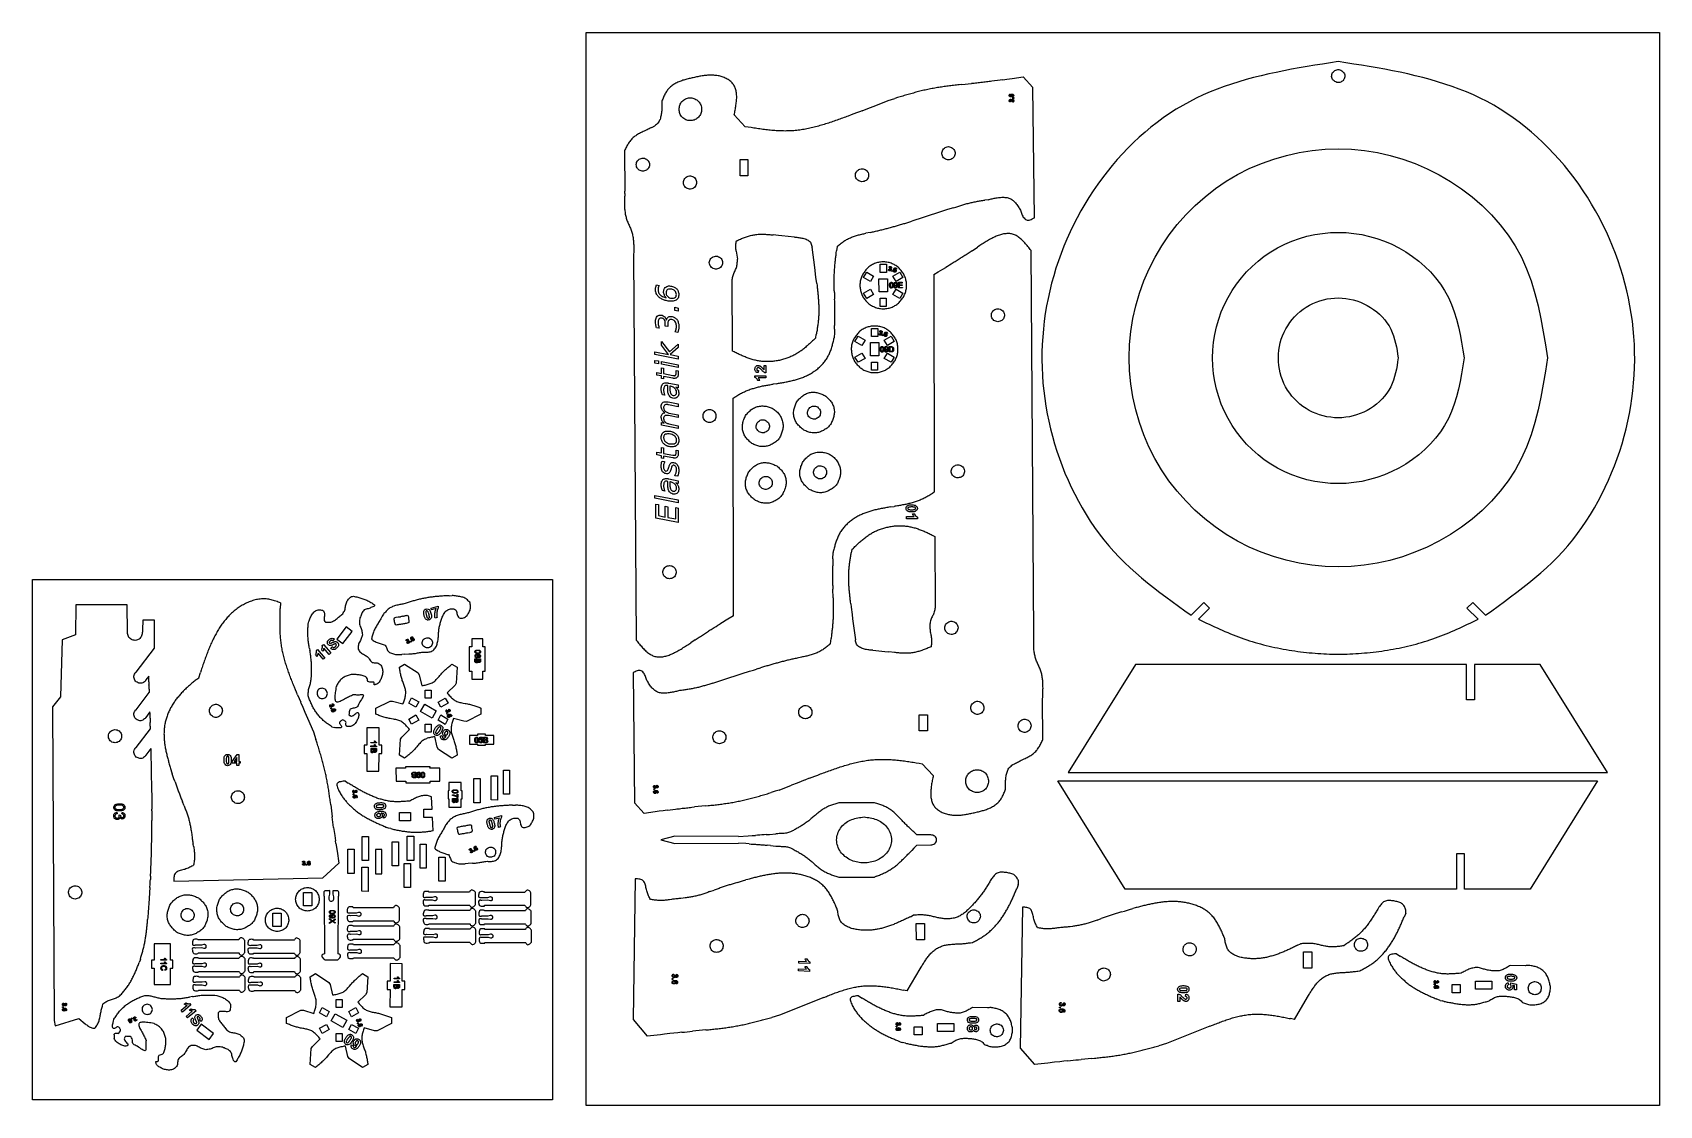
# Model space of a CAD drawing. Extents: x -314 to 250, y -186 to 186.
import ezdxf

# ---------------------------------------------------------------- set-up
doc = ezdxf.new("R2010")
doc.units = 0
doc.header["$MEASUREMENT"] = 0
doc.layers.get('0').update_dxf_attribs({"linetype": 'CONTINUOUS'})

msp = doc.modelspace()

# ---------------------------------------------------------------- linework, layer by layer
for p, q in [((-122.45, -186.12), (-122.45, 186.12)), ((-122.45, 186.12), (249.8, 186.12)), ((249.8, 186.12), (249.8, -186.12)), ((132.98, 175.19), (130.28, 174.75)), ((135.68, 175.62), (132.98, 175.19)), ((138.38, 176.04), (135.68, 175.62)), ((141.08, 175.62), (138.38, 176.04)), ((143.78, 175.19), (141.08, 175.62)), ((146.48, 174.76), (143.78, 175.19)), ((-89.55, 169.3), (-89.9, 169.17)), ((-89.2, 169.42), (-89.55, 169.3)), ((-88.85, 169.54), (-89.2, 169.42)), ((-88.5, 169.64), (-88.85, 169.54)), ((-88.15, 169.75), (-88.5, 169.64)), ((-87.79, 169.85), (-88.15, 169.75)), ((-87.44, 169.94), (-87.79, 169.85)), ((-87.08, 170.03), (-87.44, 169.94)), ((-86.73, 170.12), (-87.08, 170.03)), ((-86.37, 170.21), (-86.73, 170.12)), ((-85.61, 170.38), (-86.37, 170.21)), ((-85.24, 170.46), (-85.61, 170.38)), ((-84.86, 170.55), (-85.24, 170.46)), ((-84.48, 170.63), (-84.86, 170.55)), ((-84.1, 170.71), (-84.48, 170.63)), ((-83.72, 170.79), (-84.1, 170.71)), ((-83.35, 170.86), (-83.72, 170.79)), ((-82.97, 170.93), (-83.35, 170.86)), ((-82.59, 171), (-82.97, 170.93)), ((-82.22, 171.06), (-82.59, 171)), ((-81.84, 171.11), (-82.22, 171.06)), ((-81.47, 171.16), (-81.84, 171.11)), ((-81.1, 171.21), (-81.47, 171.16)), ((-80.72, 171.25), (-81.1, 171.21)), ((-80.35, 171.28), (-80.72, 171.25)), ((-79.98, 171.3), (-80.35, 171.28)), ((-79.61, 171.32), (-79.98, 171.3)), ((-79.24, 171.33), (-79.61, 171.32)), ((-78.87, 171.33), (-79.24, 171.33)), ((-78.5, 171.32), (-78.87, 171.33)), ((-78.13, 171.3), (-78.5, 171.32)), ((-77.77, 171.27), (-78.13, 171.3)), ((-77.4, 171.23), (-77.77, 171.27)), ((-77.04, 171.18), (-77.4, 171.23)), ((-76.68, 171.12), (-77.04, 171.18)), ((-76.32, 171.05), (-76.68, 171.12)), ((-75.96, 170.96), (-76.32, 171.05)), ((-75.6, 170.86), (-75.96, 170.96)), ((-75.24, 170.75), (-75.6, 170.86)), ((-74.89, 170.63), (-75.24, 170.75)), ((-74.54, 170.49), (-74.89, 170.63)), ((-74.19, 170.33), (-74.54, 170.49)), ((-73.84, 170.17), (-74.19, 170.33)), ((-73.51, 169.99), (-73.84, 170.17)), ((-73.18, 169.79), (-73.51, 169.99)), ((-72.86, 169.59), (-73.18, 169.79)), ((-72.56, 169.37), (-72.86, 169.59)), ((-72.28, 169.14), (-72.56, 169.37)), ((19.24, 169.33), (18.3, 169.21)), ((20.19, 169.45), (19.24, 169.33)), ((21.13, 169.58), (20.19, 169.45)), ((22.07, 169.7), (21.13, 169.58)), ((22.07, 169.7), (23.48, 169.9)), ((23.48, 169.9), (25.37, 170.17)), ((25.37, 170.17), (29.13, 170.71)), ((32.55, 167.04), (29.13, 170.71)), ((106.48, 169.79), (103.92, 169.05)), ((109.06, 170.48), (106.48, 169.79)), ((111.67, 171.13), (109.06, 170.48)), ((114.28, 171.74), (111.67, 171.13)), ((116.92, 172.31), (114.28, 171.74)), ((119.57, 172.85), (116.92, 172.31)), ((122.23, 173.36), (119.57, 172.85)), ((124.91, 173.84), (122.23, 173.36)), ((127.59, 174.31), (124.91, 173.84)), ((130.28, 174.75), (127.59, 174.31)), ((136.12, 170.86), (136.13, 171.21)), ((136.18, 170.51), (136.12, 170.86)), ((136.13, 171.21), (136.21, 171.55)), ((136.3, 170.17), (136.18, 170.51)), ((136.21, 171.55), (136.32, 171.88)), ((136.47, 169.87), (136.3, 170.17)), ((136.32, 171.88), (136.46, 172.21)), ((136.46, 172.21), (136.71, 172.47)), ((136.69, 169.6), (136.47, 169.87)), ((136.94, 169.36), (136.69, 169.6)), ((136.71, 172.47), (136.96, 172.73)), ((137.21, 169.12), (136.94, 169.36)), ((136.96, 172.73), (137.24, 172.95)), ((137.24, 172.95), (137.56, 173.12)), ((137.56, 173.12), (137.91, 173.23)), ((137.91, 173.23), (138.27, 173.28)), ((138.27, 173.28), (138.62, 173.26)), ((138.62, 173.26), (138.97, 173.17)), ((138.97, 173.17), (139.3, 173.03)), ((139.3, 173.03), (139.63, 172.87)), ((139.88, 169.29), (139.58, 169.09)), ((139.63, 172.87), (139.9, 172.64)), ((139.97, 169.35), (139.88, 169.29)), ((139.9, 172.64), (140.15, 172.39)), ((140.06, 169.42), (139.97, 169.35)), ((140.14, 169.5), (140.06, 169.42)), ((140.2, 169.59), (140.14, 169.5)), ((140.15, 172.39), (140.37, 172.12)), ((140.25, 169.69), (140.2, 169.59)), ((140.3, 169.79), (140.25, 169.69)), ((140.45, 170.11), (140.3, 169.79)), ((140.37, 172.12), (140.54, 171.82)), ((140.59, 170.44), (140.45, 170.11)), ((140.54, 171.82), (140.66, 171.48)), ((140.68, 170.77), (140.59, 170.44)), ((140.66, 171.48), (140.7, 171.12)), ((140.7, 171.12), (140.68, 170.77)), ((149.17, 174.31), (146.48, 174.76)), ((151.86, 173.85), (149.17, 174.31)), ((154.53, 173.36), (151.86, 173.85)), ((157.2, 172.85), (154.53, 173.36)), ((159.85, 172.32), (157.2, 172.85)), ((162.48, 171.75), (159.85, 172.32)), ((165.1, 171.14), (162.48, 171.75)), ((167.71, 170.49), (165.1, 171.14)), ((170.29, 169.8), (167.71, 170.49)), ((172.85, 169.06), (170.29, 169.8)), ((-95.57, 163.69), (-95.71, 163.34)), ((-95.42, 164.03), (-95.57, 163.69)), ((-95.27, 164.37), (-95.42, 164.03)), ((-95.11, 164.7), (-95.27, 164.37)), ((-94.94, 165.03), (-95.11, 164.7)), ((-94.76, 165.34), (-94.94, 165.03)), ((-94.57, 165.65), (-94.76, 165.34)), ((-94.36, 165.95), (-94.57, 165.65)), ((-94.14, 166.24), (-94.36, 165.95)), ((-93.91, 166.52), (-94.14, 166.24)), ((-93.66, 166.79), (-93.91, 166.52)), ((-93.4, 167.05), (-93.66, 166.79)), ((-93.13, 167.29), (-93.4, 167.05)), ((-92.84, 167.53), (-93.13, 167.29)), ((-92.54, 167.75), (-92.84, 167.53)), ((-92.24, 167.96), (-92.54, 167.75)), ((-91.92, 168.17), (-92.24, 167.96)), ((-91.6, 168.36), (-91.92, 168.17)), ((-91.27, 168.54), (-91.6, 168.36)), ((-90.93, 168.71), (-91.27, 168.54)), ((-90.59, 168.87), (-90.93, 168.71)), ((-90.25, 169.03), (-90.59, 168.87)), ((-89.9, 169.17), (-90.25, 169.03)), ((-72.01, 168.9), (-72.28, 169.14)), ((-71.76, 168.65), (-72.01, 168.9)), ((-71.53, 168.38), (-71.76, 168.65)), ((-71.33, 168.11), (-71.53, 168.38)), ((-71.14, 167.82), (-71.33, 168.11)), ((-70.97, 167.53), (-71.14, 167.82)), ((-70.82, 167.22), (-70.97, 167.53)), ((-70.69, 166.91), (-70.82, 167.22)), ((-70.58, 166.58), (-70.69, 166.91)), ((-70.48, 166.25), (-70.58, 166.58)), ((-70.4, 165.91), (-70.48, 166.25)), ((-70.33, 165.56), (-70.4, 165.91)), ((-70.28, 165.21), (-70.33, 165.56)), ((-70.24, 164.85), (-70.28, 165.21)), ((-70.21, 164.48), (-70.24, 164.85)), ((-70.2, 164.1), (-70.21, 164.48)), ((-70.2, 163.72), (-70.2, 164.1)), ((-70.2, 163.33), (-70.2, 163.72)), ((-13.97, 163.67), (-14.43, 163.53)), ((-13.52, 163.81), (-13.97, 163.67)), ((-13.06, 163.95), (-13.52, 163.81)), ((-12.61, 164.08), (-13.06, 163.95)), ((-12.15, 164.22), (-12.61, 164.08)), ((-11.69, 164.35), (-12.15, 164.22)), ((-11.23, 164.49), (-11.69, 164.35)), ((-10.78, 164.62), (-11.23, 164.49)), ((-10.32, 164.75), (-10.78, 164.62)), ((-9.86, 164.88), (-10.32, 164.75)), ((-9.4, 165.01), (-9.86, 164.88)), ((-8.94, 165.13), (-9.4, 165.01)), ((-8.48, 165.26), (-8.94, 165.13)), ((-8.02, 165.38), (-8.48, 165.26)), ((-7.56, 165.5), (-8.02, 165.38)), ((-7.1, 165.62), (-7.56, 165.5)), ((-6.64, 165.73), (-7.1, 165.62)), ((-6.18, 165.85), (-6.64, 165.73)), ((-5.72, 165.96), (-6.18, 165.85)), ((-5.26, 166.07), (-5.72, 165.96)), ((-4.8, 166.17), (-5.26, 166.07)), ((-4.33, 166.27), (-4.8, 166.17)), ((-3.87, 166.38), (-4.33, 166.27)), ((-3.4, 166.47), (-3.87, 166.38)), ((-2.94, 166.57), (-3.4, 166.47)), ((-2.47, 166.66), (-2.94, 166.57)), ((-2.01, 166.75), (-2.47, 166.66)), ((-1.54, 166.83), (-2.01, 166.75)), ((-1.07, 166.92), (-1.54, 166.83)), ((-0.61, 167), (-1.07, 166.92)), ((-0.14, 167.07), (-0.61, 167)), ((0.33, 167.15), (-0.14, 167.07)), ((0.8, 167.22), (0.33, 167.15)), ((1.27, 167.29), (0.8, 167.22)), ((1.74, 167.35), (1.27, 167.29)), ((2.21, 167.42), (1.74, 167.35)), ((2.68, 167.48), (2.21, 167.42)), ((3.15, 167.54), (2.68, 167.48)), ((3.63, 167.6), (3.15, 167.54)), ((4.1, 167.65), (3.63, 167.6)), ((4.57, 167.71), (4.1, 167.65)), ((5.04, 167.76), (4.57, 167.71)), ((5.52, 167.82), (5.04, 167.76)), ((5.99, 167.87), (5.52, 167.82)), ((6.46, 167.92), (5.99, 167.87)), ((6.94, 167.97), (6.46, 167.92)), ((7.88, 168.07), (6.94, 167.97)), ((7.88, 168.07), (11.2, 168.4)), ((12.15, 168.49), (11.2, 168.4)), ((12.62, 168.54), (12.15, 168.49)), ((13.1, 168.59), (12.62, 168.54)), ((13.57, 168.64), (13.1, 168.59)), ((14.05, 168.7), (13.57, 168.64)), ((14.52, 168.75), (14.05, 168.7)), ((14.99, 168.8), (14.52, 168.75)), ((15.46, 168.86), (14.99, 168.8)), ((15.94, 168.91), (15.46, 168.86)), ((16.41, 168.97), (15.94, 168.91)), ((16.88, 169.03), (16.41, 168.97)), ((17.35, 169.09), (16.88, 169.03)), ((17.83, 169.15), (17.35, 169.09)), ((18.3, 169.21), (17.83, 169.15)), ((24.3, 164.29), (24.31, 164.41)), ((24.31, 164.17), (24.3, 164.29)), ((24.31, 164.41), (24.35, 164.52)), ((24.37, 164.06), (24.31, 164.17)), ((24.35, 164.52), (24.39, 164.63)), ((24.45, 163.97), (24.37, 164.06)), ((24.39, 164.63), (24.49, 164.7)), ((24.54, 163.89), (24.45, 163.97)), ((24.49, 164.7), (24.6, 164.74)), ((24.64, 163.84), (24.54, 163.89)), ((24.63, 164.46), (24.55, 164.37)), ((24.55, 164.37), (24.55, 164.25)), ((24.55, 164.25), (24.61, 164.14)), ((24.6, 164.74), (24.71, 164.79)), ((24.61, 164.14), (24.72, 164.12)), ((24.71, 164.46), (24.63, 164.46)), ((24.76, 163.81), (24.64, 163.84)), ((24.71, 164.79), (24.71, 164.46)), ((24.72, 164.12), (24.85, 164.09)), ((24.88, 163.79), (24.76, 163.81)), ((24.85, 164.09), (24.96, 164.04)), ((24.88, 164.37), (24.89, 164.49)), ((24.88, 164.25), (24.88, 164.37)), ((24.9, 164.13), (24.88, 164.25)), ((25, 163.79), (24.88, 163.79)), ((24.89, 164.49), (24.94, 164.6)), ((24.96, 164.04), (24.9, 164.13)), ((24.94, 164.6), (25.03, 164.67)), ((25.12, 163.79), (25, 163.79)), ((25.03, 164.67), (25.14, 164.72)), ((25.06, 164.33), (25.05, 164.28)), ((25.05, 164.28), (25.07, 164.22)), ((25.09, 164.38), (25.06, 164.33)), ((25.07, 164.22), (25.11, 164.18)), ((25.12, 164.43), (25.09, 164.38)), ((25.11, 164.18), (25.13, 164.12)), ((25.15, 164.47), (25.12, 164.43)), ((25.24, 163.79), (25.12, 163.79)), ((25.13, 164.12), (25.3, 164.12)), ((25.14, 164.72), (25.25, 164.77)), ((25.21, 164.48), (25.15, 164.47)), ((25.27, 164.5), (25.21, 164.48)), ((25.36, 163.8), (25.24, 163.79)), ((25.25, 164.77), (25.37, 164.79)), ((25.32, 164.53), (25.27, 164.5)), ((25.3, 164.12), (25.55, 164.12)), ((25.37, 164.54), (25.32, 164.53)), ((25.48, 163.82), (25.36, 163.8)), ((25.37, 164.79), (25.49, 164.78)), ((25.43, 164.53), (25.37, 164.54)), ((25.48, 164.51), (25.43, 164.53)), ((25.53, 164.47), (25.48, 164.51)), ((25.59, 163.86), (25.48, 163.82)), ((25.49, 164.78), (25.6, 164.73)), ((25.57, 164.43), (25.53, 164.47)), ((25.55, 164.12), (25.58, 164.17)), ((25.61, 164.39), (25.57, 164.43)), ((25.58, 164.17), (25.61, 164.22)), ((25.69, 163.93), (25.59, 163.86)), ((25.6, 164.73), (25.69, 164.65)), ((25.63, 164.33), (25.61, 164.39)), ((25.61, 164.22), (25.63, 164.27)), ((25.63, 164.27), (25.63, 164.33)), ((25.69, 164.65), (25.77, 164.56)), ((25.77, 164.02), (25.69, 163.93)), ((25.77, 164.56), (25.84, 164.46)), ((25.84, 164.11), (25.77, 164.02)), ((25.84, 164.46), (25.88, 164.35)), ((25.88, 164.23), (25.84, 164.11)), ((25.88, 164.35), (25.88, 164.23)), ((33.05, 121.87), (32.55, 167.04)), ((91.52, 164.45), (89.13, 163.33)), ((93.94, 165.5), (91.52, 164.45)), ((96.4, 166.48), (93.94, 165.5)), ((98.88, 167.4), (96.4, 166.48)), ((101.39, 168.25), (98.88, 167.4)), ((103.92, 169.05), (101.39, 168.25)), ((137.54, 168.96), (137.21, 169.12)), ((137.87, 168.82), (137.54, 168.96)), ((138.21, 168.74), (137.87, 168.82)), ((138.57, 168.73), (138.21, 168.74)), ((138.93, 168.79), (138.57, 168.73)), ((139.27, 168.91), (138.93, 168.79)), ((139.58, 169.09), (139.27, 168.91)), ((175.38, 168.26), (172.85, 169.06)), ((177.9, 167.41), (175.38, 168.26)), ((180.38, 166.5), (177.9, 167.41)), ((182.83, 165.52), (180.38, 166.5)), ((185.26, 164.47), (182.83, 165.52)), ((187.65, 163.35), (185.26, 164.47)), ((-96.28, 158.2), (-96.34, 157.83)), ((-96.24, 158.57), (-96.28, 158.2)), ((-96.2, 158.94), (-96.24, 158.57)), ((-96.17, 159.32), (-96.2, 158.94)), ((-96.15, 159.69), (-96.17, 159.32)), ((-96.13, 160.06), (-96.15, 159.69)), ((-96.12, 160.43), (-96.13, 160.06)), ((-95.99, 162.64), (-96.12, 162.29)), ((-96.12, 162.29), (-96.12, 161.92)), ((-96.12, 161.92), (-96.11, 161.54)), ((-96.11, 161.17), (-96.12, 160.8)), ((-96.12, 160.8), (-96.12, 160.43)), ((-96.11, 161.54), (-96.11, 161.17)), ((-95.85, 162.99), (-95.99, 162.64)), ((-95.71, 163.34), (-95.85, 162.99)), ((-90.2, 159.46), (-90.15, 159.83)), ((-90.14, 159.08), (-90.2, 159.46)), ((-90.15, 159.83), (-90.08, 160.21)), ((-90.08, 158.71), (-90.14, 159.08)), ((-90.08, 160.21), (-90, 160.57)), ((-89.99, 158.35), (-90.08, 158.71)), ((-90, 160.57), (-89.9, 160.93)), ((-89.89, 157.99), (-89.99, 158.35)), ((-89.9, 160.93), (-89.78, 161.27)), ((-89.75, 157.65), (-89.89, 157.99)), ((-89.78, 161.27), (-89.61, 161.6)), ((-89.61, 161.6), (-89.41, 161.91)), ((-89.41, 161.91), (-89.17, 162.2)), ((-89.17, 162.2), (-88.9, 162.46)), ((-88.9, 162.46), (-88.6, 162.7)), ((-88.6, 162.7), (-88.29, 162.91)), ((-88.29, 162.91), (-87.95, 163.08)), ((-87.95, 163.08), (-87.61, 163.23)), ((-87.61, 163.23), (-87.25, 163.34)), ((-87.25, 163.34), (-86.88, 163.41)), ((-86.88, 163.41), (-86.51, 163.45)), ((-86.51, 163.45), (-86.13, 163.45)), ((-86.13, 163.45), (-85.76, 163.42)), ((-85.76, 163.42), (-85.39, 163.35)), ((-85.39, 163.35), (-85.03, 163.25)), ((-85.03, 163.25), (-84.68, 163.11)), ((-84.68, 163.11), (-84.35, 162.94)), ((-84.35, 162.94), (-84.03, 162.74)), ((-84.03, 162.74), (-83.74, 162.51)), ((-83.74, 162.51), (-83.47, 162.25)), ((-83.47, 162.25), (-83.22, 161.97)), ((-83.22, 161.97), (-83, 161.66)), ((-83, 161.66), (-82.82, 161.34)), ((-82.82, 161.34), (-82.66, 160.99)), ((-82.63, 158.06), (-82.78, 157.72)), ((-82.66, 160.99), (-82.54, 160.64)), ((-82.51, 158.42), (-82.63, 158.06)), ((-82.54, 160.64), (-82.45, 160.28)), ((-82.43, 158.78), (-82.51, 158.42)), ((-82.45, 160.28), (-82.39, 159.91)), ((-82.38, 159.16), (-82.43, 158.78)), ((-82.39, 159.91), (-82.37, 159.53)), ((-82.37, 159.53), (-82.38, 159.16)), ((-70.95, 157.97), (-70.87, 158.39)), ((-70.87, 158.39), (-70.79, 158.82)), ((-70.79, 158.82), (-70.71, 159.24)), ((-70.71, 159.24), (-70.64, 159.66)), ((-70.64, 159.66), (-70.57, 160.08)), ((-70.57, 160.08), (-70.5, 160.5)), ((-70.5, 160.5), (-70.44, 160.92)), ((-70.44, 160.92), (-70.38, 161.33)), ((-70.38, 161.33), (-70.33, 161.74)), ((-70.33, 161.74), (-70.28, 162.14)), ((-70.28, 162.14), (-70.25, 162.54)), ((-70.25, 162.54), (-70.22, 162.94)), ((-70.22, 162.94), (-70.2, 163.33)), ((-28.61, 158.25), (-29.58, 157.89)), ((-27.65, 158.62), (-28.61, 158.25)), ((-26.69, 158.99), (-27.65, 158.62)), ((-26.69, 158.99), (-25.25, 159.54)), ((-25.25, 159.54), (-23.82, 160.1)), ((-23.82, 160.1), (-21.91, 160.85)), ((-21.91, 160.85), (-17.62, 162.54)), ((-17.62, 162.54), (-15.34, 163.25)), ((-14.43, 163.53), (-15.34, 163.25)), ((24.3, 162.49), (24.32, 162.59)), ((24.3, 162.39), (24.3, 162.49)), ((24.32, 162.29), (24.3, 162.39)), ((24.32, 162.59), (24.37, 162.68)), ((24.38, 162.21), (24.32, 162.29)), ((24.37, 162.68), (24.44, 162.76)), ((24.46, 162.12), (24.38, 162.21)), ((24.44, 162.76), (24.51, 162.84)), ((24.5, 162.09), (24.46, 162.12)), ((24.54, 162.07), (24.5, 162.09)), ((24.51, 162.84), (24.59, 162.9)), ((24.58, 162.05), (24.54, 162.07)), ((24.57, 162.56), (24.55, 162.51)), ((24.55, 162.51), (24.55, 162.47)), ((24.55, 162.47), (24.55, 162.42)), ((24.55, 162.42), (24.57, 162.38)), ((24.6, 162.59), (24.57, 162.56)), ((24.57, 162.38), (24.61, 162.38)), ((24.62, 162.04), (24.58, 162.05)), ((24.59, 162.9), (24.68, 162.95)), ((24.63, 162.62), (24.6, 162.59)), ((24.61, 162.38), (24.64, 162.35)), ((24.67, 162.04), (24.62, 162.04)), ((24.71, 162.62), (24.63, 162.62)), ((24.64, 162.35), (24.66, 162.31)), ((24.66, 162.31), (24.7, 162.29)), ((24.71, 162.04), (24.67, 162.04)), ((24.68, 162.95), (24.78, 162.95)), ((24.7, 162.29), (24.75, 162.29)), ((24.76, 162.62), (24.71, 162.62)), ((24.8, 162.29), (24.71, 162.04)), ((24.75, 162.29), (24.8, 162.29)), ((24.8, 162.61), (24.76, 162.62)), ((24.78, 162.95), (24.88, 162.92)), ((24.83, 162.59), (24.8, 162.61)), ((24.86, 162.56), (24.83, 162.59)), ((24.89, 162.53), (24.86, 162.56)), ((24.88, 162.92), (24.96, 162.85)), ((24.92, 162.49), (24.89, 162.53)), ((24.94, 162.46), (24.92, 162.49)), ((24.95, 162.42), (24.94, 162.46)), ((24.96, 162.38), (24.95, 162.42)), ((24.96, 162.85), (25.02, 162.73)), ((25.13, 162.38), (24.96, 162.38)), ((25.02, 162.73), (25.05, 162.73)), ((25.05, 162.73), (25.1, 162.84)), ((25.1, 162.84), (25.17, 162.91)), ((25.14, 162.57), (25.13, 162.51)), ((25.13, 162.51), (25.13, 162.46)), ((25.13, 162.46), (25.13, 162.38)), ((25.18, 162.61), (25.14, 162.57)), ((25.17, 162.91), (25.26, 162.95)), ((25.22, 162.63), (25.18, 162.61)), ((25.24, 162.69), (25.22, 162.63)), ((25.3, 162.7), (25.24, 162.69)), ((25.26, 162.95), (25.37, 162.96)), ((25.36, 162.7), (25.3, 162.7)), ((25.41, 162.7), (25.36, 162.7)), ((25.37, 162.96), (25.47, 162.96)), ((25.38, 162.29), (25.43, 162.29)), ((25.46, 161.96), (25.38, 162.29)), ((25.47, 162.7), (25.41, 162.7)), ((25.43, 162.29), (25.49, 162.3)), ((25.56, 161.98), (25.46, 161.96)), ((25.47, 162.96), (25.57, 162.95)), ((25.52, 162.68), (25.47, 162.7)), ((25.49, 162.3), (25.53, 162.34)), ((25.54, 162.63), (25.52, 162.68)), ((25.53, 162.34), (25.56, 162.38)), ((25.59, 162.61), (25.54, 162.63)), ((25.55, 163.54), (25.88, 163.54)), ((25.55, 163.21), (25.55, 163.54)), ((25.88, 163.21), (25.55, 163.21)), ((25.56, 162.38), (25.61, 162.4)), ((25.66, 162.02), (25.56, 161.98)), ((25.57, 162.95), (25.67, 162.91)), ((25.62, 162.57), (25.59, 162.61)), ((25.61, 162.4), (25.63, 162.45)), ((25.63, 162.51), (25.62, 162.57)), ((25.63, 162.45), (25.63, 162.51)), ((25.75, 162.08), (25.66, 162.02)), ((25.67, 162.91), (25.74, 162.84)), ((25.74, 162.84), (25.8, 162.75)), ((25.81, 162.15), (25.75, 162.08)), ((25.8, 162.75), (25.84, 162.66)), ((25.83, 162.26), (25.81, 162.15)), ((25.86, 162.36), (25.83, 162.26)), ((25.84, 162.66), (25.87, 162.56)), ((25.88, 162.46), (25.86, 162.36)), ((25.87, 162.56), (25.88, 162.46)), ((25.88, 163.54), (25.88, 163.21)), ((79.94, 158.05), (77.74, 156.53)), ((82.18, 159.49), (79.94, 158.05)), ((84.46, 160.85), (82.18, 159.49)), ((86.78, 162.13), (84.46, 160.85)), ((89.13, 163.33), (86.78, 162.13)), ((190, 162.15), (187.65, 163.35)), ((192.32, 160.87), (190, 162.15)), ((194.6, 159.51), (192.32, 160.87)), ((196.84, 158.07), (194.6, 159.51)), ((199.04, 156.56), (196.84, 158.07)), ((-101.26, 152.42), (-101.59, 152.26)), ((-100.92, 152.58), (-101.26, 152.42)), ((-100.59, 152.74), (-100.92, 152.58)), ((-100.26, 152.9), (-100.59, 152.74)), ((-99.93, 153.06), (-100.26, 152.9)), ((-99.6, 153.22), (-99.93, 153.06)), ((-99.6, 153.22), (-98.62, 153.71)), ((-98.33, 153.95), (-98.62, 153.71)), ((-98.05, 154.2), (-98.33, 153.95)), ((-97.78, 154.46), (-98.05, 154.2)), ((-97.53, 154.73), (-97.78, 154.46)), ((-97.3, 155.02), (-97.53, 154.73)), ((-97.11, 155.33), (-97.3, 155.02)), ((-96.94, 155.66), (-97.11, 155.33)), ((-96.79, 156), (-96.94, 155.66)), ((-96.67, 156.36), (-96.79, 156)), ((-96.57, 156.72), (-96.67, 156.36)), ((-96.48, 157.09), (-96.57, 156.72)), ((-96.4, 157.46), (-96.48, 157.09)), ((-96.34, 157.83), (-96.4, 157.46)), ((-89.58, 157.33), (-89.75, 157.65)), ((-89.37, 157.02), (-89.58, 157.33)), ((-89.12, 156.74), (-89.37, 157.02)), ((-88.85, 156.48), (-89.12, 156.74)), ((-88.55, 156.25), (-88.85, 156.48)), ((-88.22, 156.05), (-88.55, 156.25)), ((-87.89, 155.88), (-88.22, 156.05)), ((-87.54, 155.75), (-87.89, 155.88)), ((-87.18, 155.65), (-87.54, 155.75)), ((-86.81, 155.58), (-87.18, 155.65)), ((-86.44, 155.55), (-86.81, 155.58)), ((-86.06, 155.55), (-86.44, 155.55)), ((-85.69, 155.59), (-86.06, 155.55)), ((-85.32, 155.66), (-85.69, 155.59)), ((-84.96, 155.77), (-85.32, 155.66)), ((-84.62, 155.92), (-84.96, 155.77)), ((-84.28, 156.09), (-84.62, 155.92)), ((-83.97, 156.3), (-84.28, 156.09)), ((-83.68, 156.53), (-83.97, 156.3)), ((-83.41, 156.79), (-83.68, 156.53)), ((-83.17, 157.08), (-83.41, 156.79)), ((-82.96, 157.39), (-83.17, 157.08)), ((-82.78, 157.72), (-82.96, 157.39)), ((-71.04, 157.54), (-70.95, 157.97)), ((-67.29, 153.46), (-71.04, 157.54)), ((-66.26, 153.29), (-67.29, 153.46)), ((-65.23, 153.13), (-66.26, 153.29)), ((-64.71, 153.05), (-65.23, 153.13)), ((-64.2, 152.97), (-64.71, 153.05)), ((-63.68, 152.89), (-64.2, 152.97)), ((-63.17, 152.81), (-63.68, 152.89)), ((-62.65, 152.74), (-63.17, 152.81)), ((-62.14, 152.66), (-62.65, 152.74)), ((-61.62, 152.59), (-62.14, 152.66)), ((-61.11, 152.52), (-61.62, 152.59)), ((-60.6, 152.46), (-61.11, 152.52)), ((-60.08, 152.4), (-60.6, 152.46)), ((-59.57, 152.34), (-60.08, 152.4)), ((-59.06, 152.28), (-59.57, 152.34)), ((-47.85, 152.36), (-48.35, 152.29)), ((-47.34, 152.44), (-47.85, 152.36)), ((-46.84, 152.53), (-47.34, 152.44)), ((-46.34, 152.62), (-46.84, 152.53)), ((-45.83, 152.71), (-46.34, 152.62)), ((-45.33, 152.82), (-45.83, 152.71)), ((-44.83, 152.92), (-45.33, 152.82)), ((-44.33, 153.04), (-44.83, 152.92)), ((-43.83, 153.16), (-44.33, 153.04)), ((-43.33, 153.28), (-43.83, 153.16)), ((-42.83, 153.41), (-43.33, 153.28)), ((-42.33, 153.54), (-42.83, 153.41)), ((-41.83, 153.68), (-42.33, 153.54)), ((-41.33, 153.82), (-41.83, 153.68)), ((-40.84, 153.96), (-41.33, 153.82)), ((-40.34, 154.11), (-40.84, 153.96)), ((-39.84, 154.26), (-40.34, 154.11)), ((-39.35, 154.41), (-39.84, 154.26)), ((-38.85, 154.57), (-39.35, 154.41)), ((-38.36, 154.73), (-38.85, 154.57)), ((-37.87, 154.9), (-38.36, 154.73)), ((-37.37, 155.06), (-37.87, 154.9)), ((-36.88, 155.23), (-37.37, 155.06)), ((-36.39, 155.4), (-36.88, 155.23)), ((-35.9, 155.57), (-36.39, 155.4)), ((-35.41, 155.74), (-35.9, 155.57)), ((-34.92, 155.92), (-35.41, 155.74)), ((-34.43, 156.09), (-34.92, 155.92)), ((-33.94, 156.27), (-34.43, 156.09)), ((-33.45, 156.45), (-33.94, 156.27)), ((-32.97, 156.62), (-33.45, 156.45)), ((-32.48, 156.8), (-32.97, 156.62)), ((-31.99, 156.98), (-32.48, 156.8)), ((-31.51, 157.16), (-31.99, 156.98)), ((-30.54, 157.52), (-31.51, 157.16)), ((-29.58, 157.89), (-30.54, 157.52)), ((73.47, 153.29), (71.4, 151.57)), ((75.59, 154.95), (73.47, 153.29)), ((77.74, 156.53), (75.59, 154.95)), ((201.2, 154.97), (199.04, 156.56)), ((203.32, 153.32), (201.2, 154.97)), ((205.39, 151.6), (203.32, 153.32)), ((-108.26, 146.8), (-108.44, 146.47)), ((-108.08, 147.12), (-108.26, 146.8)), ((-107.89, 147.44), (-108.08, 147.12)), ((-107.7, 147.76), (-107.89, 147.44)), ((-107.5, 148.06), (-107.7, 147.76)), ((-107.29, 148.36), (-107.5, 148.06)), ((-107.07, 148.64), (-107.29, 148.36)), ((-106.84, 148.92), (-107.07, 148.64)), ((-106.59, 149.19), (-106.84, 148.92)), ((-106.34, 149.44), (-106.59, 149.19)), ((-106.07, 149.68), (-106.34, 149.44)), ((-105.8, 149.91), (-106.07, 149.68)), ((-105.51, 150.13), (-105.8, 149.91)), ((-105.21, 150.34), (-105.51, 150.13)), ((-104.9, 150.54), (-105.21, 150.34)), ((-104.59, 150.73), (-104.9, 150.54)), ((-104.27, 150.92), (-104.59, 150.73)), ((-103.94, 151.1), (-104.27, 150.92)), ((-103.61, 151.27), (-103.94, 151.1)), ((-103.28, 151.44), (-103.61, 151.27)), ((-102.94, 151.61), (-103.28, 151.44)), ((-102.61, 151.77), (-102.94, 151.61)), ((-102.27, 151.94), (-102.61, 151.77)), ((-101.59, 152.26), (-102.27, 151.94)), ((-58.54, 152.23), (-59.06, 152.28)), ((-58.03, 152.18), (-58.54, 152.23)), ((-57.52, 152.14), (-58.03, 152.18)), ((-57.01, 152.1), (-57.52, 152.14)), ((-56.49, 152.06), (-57.01, 152.1)), ((-55.98, 152.03), (-56.49, 152.06)), ((-55.47, 152), (-55.98, 152.03)), ((-54.96, 151.98), (-55.47, 152)), ((-54.45, 151.97), (-54.96, 151.98)), ((-53.94, 151.96), (-54.45, 151.97)), ((-53.43, 151.95), (-53.94, 151.96)), ((-52.92, 151.96), (-53.43, 151.95)), ((-52.41, 151.97), (-52.92, 151.96)), ((-51.9, 151.98), (-52.41, 151.97)), ((-51.39, 152), (-51.9, 151.98)), ((-50.88, 152.03), (-51.39, 152)), ((-50.38, 152.07), (-50.88, 152.03)), ((-49.87, 152.11), (-50.38, 152.07)), ((-49.36, 152.17), (-49.87, 152.11)), ((-48.86, 152.22), (-49.36, 152.17)), ((-48.35, 152.29), (-48.86, 152.22)), ((67.4, 147.93), (65.48, 146.02)), ((69.38, 149.78), (67.4, 147.93)), ((71.4, 151.57), (69.38, 149.78)), ((207.41, 149.81), (205.39, 151.6)), ((209.39, 147.96), (207.41, 149.81)), ((211.32, 146.05), (209.39, 147.96)), ((-108.95, 145.46), (-109.12, 145.12)), ((-109.12, 145.12), (-108.95, 131.04)), ((-108.78, 145.8), (-108.95, 145.46)), ((-108.61, 146.14), (-108.78, 145.8)), ((-108.44, 146.47), (-108.61, 146.14)), ((-104.89, 141.03), (-104.76, 141.37)), ((-104.76, 141.37), (-104.56, 141.69)), ((-104.56, 141.69), (-104.3, 141.96)), ((-104.3, 141.96), (-103.99, 142.18)), ((-103.99, 142.18), (-103.65, 142.36)), ((-103.65, 142.36), (-103.3, 142.47)), ((-103.3, 142.47), (-102.93, 142.53)), ((-102.93, 142.53), (-102.55, 142.53)), ((-102.55, 142.53), (-102.18, 142.48)), ((-102.18, 142.48), (-101.82, 142.36)), ((-101.82, 142.36), (-101.49, 142.19)), ((-101.49, 142.19), (-101.19, 141.96)), ((-101.19, 141.96), (-100.93, 141.69)), ((-100.93, 141.69), (-100.73, 141.37)), ((-100.73, 141.37), (-100.58, 141.03)), ((-69.04, 136.46), (-69.04, 142.04)), ((-69.04, 142.04), (-66.28, 142.04)), ((-66.28, 142.04), (-66.28, 136.46)), ((0.97, 144.4), (1.03, 144.77)), ((0.97, 144.02), (0.97, 144.4)), ((1.03, 143.65), (0.97, 144.02)), ((1.03, 144.77), (1.15, 145.13)), ((1.16, 143.29), (1.03, 143.65)), ((1.15, 145.13), (1.33, 145.46)), ((1.34, 142.96), (1.16, 143.29)), ((1.33, 145.46), (1.55, 145.77)), ((1.57, 142.66), (1.34, 142.96)), ((1.55, 145.77), (1.82, 146.04)), ((1.85, 142.41), (1.57, 142.66)), ((1.82, 146.04), (2.13, 146.24)), ((2.17, 142.21), (1.85, 142.41)), ((2.13, 146.24), (2.47, 146.38)), ((2.52, 142.06), (2.17, 142.21)), ((2.47, 146.38), (2.84, 146.47)), ((2.89, 141.98), (2.52, 142.06)), ((2.84, 146.47), (3.22, 146.54)), ((3.27, 141.96), (2.89, 141.98)), ((3.22, 146.54), (3.59, 146.47)), ((3.64, 142), (3.27, 141.96)), ((3.59, 146.47), (3.96, 146.38)), ((4.01, 142.09), (3.64, 142)), ((3.96, 146.38), (4.3, 146.25)), ((4.35, 142.25), (4.01, 142.09)), ((4.3, 146.25), (4.62, 146.06)), ((4.67, 142.46), (4.35, 142.25)), ((4.62, 146.06), (4.9, 145.8)), ((4.95, 142.71), (4.67, 142.46)), ((4.9, 145.8), (5.13, 145.5)), ((5.18, 143.01), (4.95, 142.71)), ((5.13, 145.5), (5.32, 145.17)), ((5.36, 143.34), (5.18, 143.01)), ((5.32, 145.17), (5.46, 144.82)), ((5.48, 143.7), (5.36, 143.34)), ((5.46, 144.82), (5.53, 144.45)), ((5.54, 144.07), (5.48, 143.7)), ((5.53, 144.45), (5.54, 144.07)), ((61.77, 142.03), (60, 139.96)), ((63.6, 144.05), (61.77, 142.03)), ((65.48, 146.02), (63.6, 144.05)), ((111.75, 140.7), (116.05, 142.24)), ((116.05, 142.24), (120.43, 143.51)), ((120.43, 143.51), (124.88, 144.5)), ((124.88, 144.5), (129.38, 145.22)), ((129.38, 145.22), (133.91, 145.65)), ((133.91, 145.65), (138.45, 145.79)), ((138.45, 145.79), (142.99, 145.64)), ((142.99, 145.64), (147.51, 145.2)), ((147.51, 145.2), (151.99, 144.48)), ((151.99, 144.48), (156.43, 143.48)), ((156.43, 143.48), (160.8, 142.21)), ((160.8, 142.21), (165.09, 140.67)), ((213.2, 144.09), (211.32, 146.05)), ((215.03, 142.07), (213.2, 144.09)), ((216.81, 140), (215.03, 142.07)), ((-105.04, 140.29), (-104.97, 140.67)), ((-104.97, 139.92), (-105.04, 140.29)), ((-104.97, 140.67), (-104.89, 141.03)), ((-104.89, 139.55), (-104.97, 139.92)), ((-104.76, 139.21), (-104.89, 139.55)), ((-104.56, 138.9), (-104.76, 139.21)), ((-104.3, 138.63), (-104.56, 138.9)), ((-103.99, 138.4), (-104.3, 138.63)), ((-103.66, 138.23), (-103.99, 138.4)), ((-103.3, 138.11), (-103.66, 138.23)), ((-102.93, 138.05), (-103.3, 138.11)), ((-102.55, 138.05), (-102.93, 138.05)), ((-102.18, 138.1), (-102.55, 138.05)), ((-101.82, 138.22), (-102.18, 138.1)), ((-101.49, 138.39), (-101.82, 138.22)), ((-101.19, 138.62), (-101.49, 138.39)), ((-100.93, 138.89), (-101.19, 138.62)), ((-100.73, 139.21), (-100.93, 138.89)), ((-100.58, 139.55), (-100.73, 139.21)), ((-100.58, 141.03), (-100.48, 140.66)), ((-100.48, 139.91), (-100.58, 139.55)), ((-100.48, 140.66), (-100.45, 140.29)), ((-100.45, 140.29), (-100.48, 139.91)), ((-88.41, 135.13), (-88.22, 135.44)), ((-88.22, 135.44), (-87.96, 135.72)), ((-87.96, 135.72), (-87.67, 135.96)), ((-87.67, 135.96), (-87.33, 136.15)), ((-87.33, 136.15), (-86.98, 136.28)), ((-86.98, 136.28), (-86.61, 136.36)), ((-86.61, 136.36), (-86.24, 136.37)), ((-86.24, 136.37), (-85.86, 136.31)), ((-85.86, 136.31), (-85.5, 136.19)), ((-85.5, 136.19), (-85.17, 136.01)), ((-85.17, 136.01), (-84.87, 135.77)), ((-84.87, 135.77), (-84.62, 135.5)), ((-84.62, 135.5), (-84.41, 135.18)), ((-66.28, 136.46), (-69.04, 136.46)), ((-29.03, 136.47), (-29.02, 136.84)), ((-28.97, 136.1), (-29.03, 136.47)), ((-29.02, 136.84), (-28.95, 137.21)), ((-28.84, 135.74), (-28.97, 136.1)), ((-28.95, 137.21), (-28.82, 137.56)), ((-28.66, 135.41), (-28.84, 135.74)), ((-28.82, 137.56), (-28.63, 137.88)), ((-28.43, 135.12), (-28.66, 135.41)), ((-28.63, 137.88), (-28.39, 138.18)), ((-28.39, 138.18), (-28.1, 138.42)), ((-28.1, 138.42), (-27.79, 138.61)), ((-27.79, 138.61), (-27.44, 138.73)), ((-27.44, 138.73), (-27.08, 138.81)), ((-27.08, 138.81), (-26.7, 138.87)), ((-26.7, 138.87), (-26.33, 138.81)), ((-26.33, 138.81), (-25.97, 138.73)), ((-25.97, 138.73), (-25.62, 138.6)), ((-25.62, 138.6), (-25.31, 138.4)), ((-25.31, 138.4), (-25.04, 138.15)), ((-25.04, 138.15), (-24.81, 137.84)), ((-24.66, 135.69), (-24.84, 135.36)), ((-24.81, 137.84), (-24.63, 137.51)), ((-24.53, 136.04), (-24.66, 135.69)), ((-24.63, 137.51), (-24.52, 137.15)), ((-24.46, 136.41), (-24.53, 136.04)), ((-24.52, 137.15), (-24.46, 136.78)), ((-24.46, 136.78), (-24.46, 136.41)), ((56.61, 135.67), (55.01, 133.46)), ((58.28, 137.84), (56.61, 135.67)), ((60, 139.96), (58.28, 137.84)), ((99.57, 134.52), (103.5, 136.84)), ((103.5, 136.84), (107.56, 138.9)), ((107.56, 138.9), (111.75, 140.7)), ((165.09, 140.67), (169.29, 138.86)), ((169.29, 138.86), (173.39, 136.79)), ((173.39, 136.79), (177.36, 134.47)), ((218.53, 137.88), (216.81, 140)), ((220.19, 135.71), (218.53, 137.88)), ((221.8, 133.5), (220.19, 135.71)), ((-109.02, 129.89), (-109.04, 129.5)), ((-109, 130.27), (-109.02, 129.89)), ((-109, 130.27), (-108.95, 131.04)), ((-88.7, 134.04), (-88.63, 134.42)), ((-88.63, 133.67), (-88.7, 134.04)), ((-88.63, 134.42), (-88.54, 134.78)), ((-88.54, 133.3), (-88.63, 133.67)), ((-88.54, 134.78), (-88.41, 135.13)), ((-88.4, 132.96), (-88.54, 133.3)), ((-88.2, 132.65), (-88.4, 132.96)), ((-87.94, 132.38), (-88.2, 132.65)), ((-87.63, 132.15), (-87.94, 132.38)), ((-87.29, 131.98), (-87.63, 132.15)), ((-86.93, 131.86), (-87.29, 131.98)), ((-86.56, 131.8), (-86.93, 131.86)), ((-86.18, 131.8), (-86.56, 131.8)), ((-85.81, 131.86), (-86.18, 131.8)), ((-85.45, 131.98), (-85.81, 131.86)), ((-85.12, 132.16), (-85.45, 131.98)), ((-84.83, 132.4), (-85.12, 132.16)), ((-84.57, 132.68), (-84.83, 132.4)), ((-84.37, 133), (-84.57, 132.68)), ((-84.41, 135.18), (-84.26, 134.83)), ((-84.23, 133.35), (-84.37, 133)), ((-84.26, 134.83), (-84.16, 134.47)), ((-84.14, 133.72), (-84.23, 133.35)), ((-84.16, 134.47), (-84.12, 134.09)), ((-84.12, 134.09), (-84.14, 133.72)), ((-28.15, 134.87), (-28.43, 135.12)), ((-27.83, 134.67), (-28.15, 134.87)), ((-27.49, 134.51), (-27.83, 134.67)), ((-27.13, 134.42), (-27.49, 134.51)), ((-26.76, 134.38), (-27.13, 134.42)), ((-26.38, 134.4), (-26.76, 134.38)), ((-26.02, 134.48), (-26.38, 134.4)), ((-25.67, 134.62), (-26.02, 134.48)), ((-25.35, 134.82), (-25.67, 134.62)), ((-25.07, 135.07), (-25.35, 134.82)), ((-24.84, 135.36), (-25.07, 135.07)), ((53.46, 131.21), (51.97, 128.92)), ((55.01, 133.46), (53.46, 131.21)), ((92.21, 129.16), (95.8, 131.96)), ((95.8, 131.96), (99.57, 134.52)), ((177.36, 134.47), (181.19, 131.91)), ((181.19, 131.91), (184.85, 129.11)), ((223.36, 131.24), (221.8, 133.5)), ((224.85, 128.95), (223.36, 131.24)), ((-109.11, 127.59), (-109.12, 127.21)), ((-109.12, 127.21), (-109.12, 126.83)), ((-109.12, 126.83), (-109.12, 126.45)), ((-109.12, 126.45), (-109.11, 126.07)), ((-109.09, 128.35), (-109.11, 127.97)), ((-109.11, 127.97), (-109.11, 127.59)), ((-109.11, 126.07), (-109.1, 125.7)), ((-109.1, 125.7), (-109.08, 125.32)), ((-109.08, 128.74), (-109.09, 128.35)), ((-109.06, 129.12), (-109.08, 128.74)), ((-109.08, 125.32), (-109.05, 124.95)), ((-109.04, 129.5), (-109.06, 129.12)), ((-109.05, 124.95), (-109.02, 124.58)), ((-109.02, 124.58), (-108.98, 124.21)), ((-108.98, 124.21), (-108.93, 123.84)), ((2.9, 124.67), (0.43, 123.87)), ((5.03, 125.36), (2.9, 124.67)), ((5.03, 125.36), (5.74, 125.59)), ((5.74, 125.59), (6.09, 125.7)), ((6.09, 125.7), (6.45, 125.81)), ((6.45, 125.81), (6.8, 125.92)), ((6.8, 125.92), (7.16, 126.03)), ((7.16, 126.03), (7.51, 126.14)), ((7.51, 126.14), (7.87, 126.25)), ((7.87, 126.25), (8.23, 126.35)), ((8.23, 126.35), (8.59, 126.46)), ((8.59, 126.46), (8.94, 126.56)), ((8.94, 126.56), (9.3, 126.66)), ((9.3, 126.66), (9.66, 126.75)), ((9.66, 126.75), (10.02, 126.85)), ((10.02, 126.85), (10.38, 126.94)), ((10.38, 126.94), (10.74, 127.03)), ((10.74, 127.03), (11.1, 127.11)), ((11.1, 127.11), (11.46, 127.2)), ((11.46, 127.2), (11.83, 127.27)), ((11.83, 127.27), (12.19, 127.35)), ((12.19, 127.35), (12.56, 127.42)), ((12.56, 127.42), (12.92, 127.49)), ((12.92, 127.49), (13.29, 127.56)), ((13.29, 127.56), (13.65, 127.62)), ((13.65, 127.62), (14.02, 127.68)), ((14.02, 127.68), (14.39, 127.74)), ((14.39, 127.74), (14.75, 127.8)), ((14.75, 127.8), (15.12, 127.86)), ((15.12, 127.86), (15.49, 127.91)), ((15.49, 127.91), (15.86, 127.97)), ((16.96, 128.12), (15.86, 127.97)), ((16.96, 128.12), (17.31, 128.21)), ((17.31, 128.21), (17.66, 128.29)), ((17.66, 128.29), (18.02, 128.37)), ((18.02, 128.37), (18.37, 128.45)), ((18.37, 128.45), (18.73, 128.53)), ((18.73, 128.53), (19.08, 128.6)), ((19.08, 128.6), (19.45, 128.67)), ((19.45, 128.67), (19.81, 128.73)), ((19.81, 128.73), (20.18, 128.79)), ((20.18, 128.79), (20.55, 128.84)), ((20.55, 128.84), (20.93, 128.89)), ((20.93, 128.89), (21.31, 128.92)), ((21.31, 128.92), (21.69, 128.95)), ((21.69, 128.95), (22.07, 128.96)), ((22.07, 128.96), (22.45, 128.96)), ((22.45, 128.96), (22.82, 128.94)), ((22.82, 128.94), (23.19, 128.9)), ((23.19, 128.9), (23.55, 128.85)), ((23.55, 128.85), (23.89, 128.77)), ((23.89, 128.77), (24.23, 128.67)), ((24.23, 128.67), (24.55, 128.54)), ((24.55, 128.54), (24.86, 128.39)), ((24.86, 128.39), (25.16, 128.21)), ((25.16, 128.21), (25.44, 128.01)), ((25.44, 128.01), (25.71, 127.79)), ((25.71, 127.79), (25.97, 127.55)), ((25.97, 127.55), (26.23, 127.29)), ((26.23, 127.29), (26.47, 127.02)), ((26.47, 127.02), (26.7, 126.73)), ((26.7, 126.73), (26.93, 126.43)), ((26.93, 126.43), (27.15, 126.11)), ((27.15, 126.11), (27.37, 125.79)), ((27.37, 125.79), (27.59, 125.46)), ((27.59, 125.46), (27.8, 125.13)), ((27.8, 125.13), (28.01, 124.8)), ((28.01, 124.8), (28.21, 124.46)), ((28.21, 124.46), (28.32, 124.12)), ((49.17, 124.23), (47.86, 121.83)), ((50.53, 126.59), (49.17, 124.23)), ((51.97, 128.92), (50.53, 126.59)), ((85.57, 122.93), (88.79, 126.15)), ((88.79, 126.15), (92.21, 129.16)), ((184.85, 129.11), (188.32, 126.09)), ((188.32, 126.09), (191.57, 122.87)), ((226.28, 126.62), (224.85, 128.95)), ((227.65, 124.26), (226.28, 126.62)), ((228.96, 121.87), (227.65, 124.26)), ((-108.93, 123.84), (-108.88, 123.47)), ((-108.88, 123.47), (-108.82, 123.11)), ((-108.82, 123.11), (-108.75, 122.75)), ((-108.75, 122.75), (-108.67, 122.39)), ((-108.67, 122.39), (-108.58, 122.03)), ((-108.58, 122.03), (-108.48, 121.68)), ((-108.48, 121.68), (-108.38, 121.32)), ((-108.38, 121.32), (-108.26, 120.97)), ((-108.26, 120.97), (-108.13, 120.63)), ((-108.13, 120.63), (-107.99, 120.28)), ((-107.99, 120.28), (-107.84, 119.94)), ((-107.84, 119.94), (-107.69, 119.6)), ((-107.69, 119.6), (-107.53, 119.26)), ((-107.53, 119.26), (-107.37, 118.92)), ((-107.37, 118.92), (-107.22, 118.58)), ((-107.22, 118.58), (-107.07, 118.23)), ((-16.92, 118.47), (-16.56, 118.57)), ((-16.56, 118.57), (-16.2, 118.67)), ((-16.2, 118.67), (-15.84, 118.77)), ((-15.84, 118.77), (-15.49, 118.87)), ((-15.49, 118.87), (-15.13, 118.97)), ((-15.13, 118.97), (-14.77, 119.07)), ((-14.77, 119.07), (-14.41, 119.18)), ((-14.41, 119.18), (-14.06, 119.28)), ((-14.06, 119.28), (-13.7, 119.38)), ((-13.7, 119.38), (-13.34, 119.49)), ((-13.34, 119.49), (-12.99, 119.59)), ((-12.99, 119.59), (-12.63, 119.7)), ((-12.63, 119.7), (-12.28, 119.81)), ((-12.28, 119.81), (-11.92, 119.91)), ((-11.92, 119.91), (-11.57, 120.02)), ((-11.57, 120.02), (-10.86, 120.24)), ((-10.86, 120.24), (-10.15, 120.46)), ((-10.15, 120.46), (-9.45, 120.68)), ((-8.39, 121.01), (-9.45, 120.68)), ((-6.63, 121.56), (-8.39, 121.01)), ((-4.87, 122.13), (-6.63, 121.56)), ((0.43, 123.87), (-4.87, 122.13)), ((28.32, 124.12), (28.42, 123.78)), ((28.42, 123.78), (28.54, 123.44)), ((28.54, 123.44), (28.67, 123.1)), ((28.67, 123.1), (28.82, 122.77)), ((28.82, 122.77), (29, 122.43)), ((29, 122.43), (29.2, 122.1)), ((29.2, 122.1), (29.44, 121.79)), ((29.44, 121.79), (29.69, 121.52)), ((29.69, 121.52), (29.97, 121.29)), ((29.97, 121.29), (30.26, 121.13)), ((30.26, 121.13), (30.57, 121.05)), ((30.57, 121.05), (30.9, 121.03)), ((30.9, 121.03), (31.24, 121.08)), ((31.24, 121.08), (31.59, 121.18)), ((31.59, 121.18), (31.95, 121.31)), ((31.95, 121.31), (32.31, 121.48)), ((32.31, 121.48), (32.68, 121.67)), ((32.68, 121.67), (33.05, 121.87)), ((46.62, 119.41), (45.44, 116.96)), ((47.86, 121.83), (46.62, 119.41)), ((79.76, 115.92), (82.55, 119.52)), ((82.55, 119.52), (85.57, 122.93)), ((191.57, 122.87), (194.58, 119.45)), ((194.58, 119.45), (197.33, 115.85)), ((230.2, 119.44), (228.96, 121.87)), ((231.38, 116.99), (230.2, 119.44)), ((-107.07, 118.23), (-106.93, 117.89)), ((-106.93, 117.89), (-106.79, 117.54)), ((-106.79, 117.54), (-106.67, 117.19)), ((-106.67, 117.19), (-106.56, 116.84)), ((-106.56, 116.84), (-106.45, 116.49)), ((-106.45, 116.49), (-106.36, 116.13)), ((-106.36, 116.13), (-106.28, 115.77)), ((-106.28, 115.77), (-106.21, 115.41)), ((-106.21, 115.41), (-106.15, 115.04)), ((-106.15, 115.04), (-106.09, 114.68)), ((-106.09, 114.68), (-106.05, 114.31)), ((-106.05, 114.31), (-106.01, 113.94)), ((-106.01, 113.94), (-105.97, 113.57)), ((-105.97, 113.57), (-105.95, 113.19)), ((-105.95, 113.19), (-105.93, 112.82)), ((-70.46, 112.81), (-70.41, 113.16)), ((-70.41, 113.16), (-70.35, 113.52)), ((-70.35, 113.52), (-70.29, 113.87)), ((-70.29, 113.87), (-69.94, 114.02)), ((-69.94, 114.02), (-69.59, 114.17)), ((-69.59, 114.17), (-69.24, 114.32)), ((-69.24, 114.32), (-68.89, 114.47)), ((-68.89, 114.47), (-68.54, 114.61)), ((-68.54, 114.61), (-68.19, 114.76)), ((-68.19, 114.76), (-67.84, 114.89)), ((-67.84, 114.89), (-67.49, 115.03)), ((-67.49, 115.03), (-67.14, 115.16)), ((-67.14, 115.16), (-66.79, 115.28)), ((-66.79, 115.28), (-66.43, 115.4)), ((-66.43, 115.4), (-66.08, 115.51)), ((-66.08, 115.51), (-65.72, 115.61)), ((-65.72, 115.61), (-65.36, 115.7)), ((-65.36, 115.7), (-65, 115.79)), ((-65, 115.79), (-64.64, 115.87)), ((-64.64, 115.87), (-64.28, 115.94)), ((-64.28, 115.94), (-63.91, 115.99)), ((-63.91, 115.99), (-63.55, 116.04)), ((-63.55, 116.04), (-63.18, 116.08)), ((-63.18, 116.08), (-62.81, 116.11)), ((-62.81, 116.11), (-62.44, 116.13)), ((-62.44, 116.13), (-62.07, 116.14)), ((-62.07, 116.14), (-61.7, 116.15)), ((-61.7, 116.15), (-61.32, 116.15)), ((-61.32, 116.15), (-60.95, 116.14)), ((-60.95, 116.14), (-60.58, 116.13)), ((-60.58, 116.13), (-60.2, 116.11)), ((-60.2, 116.11), (-59.82, 116.09)), ((-59.82, 116.09), (-59.45, 116.06)), ((-59.45, 116.06), (-59.07, 116.03)), ((-59.07, 116.03), (-58.69, 116)), ((-58.69, 116), (-58.32, 115.96)), ((-58.32, 115.96), (-57.94, 115.92)), ((-57.94, 115.92), (-57.56, 115.89)), ((-55.69, 115.69), (-57.56, 115.89)), ((-54.57, 115.57), (-55.69, 115.69)), ((-52.34, 115.34), (-54.57, 115.57)), ((-50.12, 115.12), (-52.34, 115.34)), ((-50.12, 115.12), (-49.76, 115.1)), ((-49.76, 115.1), (-49.39, 115.07)), ((-49.39, 115.07), (-49.03, 115.03)), ((-49.03, 115.03), (-48.67, 115)), ((-48.67, 115), (-48.31, 114.95)), ((-48.31, 114.95), (-47.94, 114.89)), ((-47.94, 114.89), (-47.58, 114.82)), ((-47.58, 114.82), (-47.22, 114.74)), ((-47.22, 114.74), (-46.86, 114.65)), ((-46.86, 114.65), (-46.5, 114.53)), ((-46.5, 114.53), (-46.15, 114.4)), ((-46.15, 114.4), (-45.8, 114.24)), ((-45.8, 114.24), (-45.46, 114.06)), ((-45.46, 114.06), (-45.16, 113.86)), ((-45.16, 113.86), (-44.88, 113.62)), ((-44.88, 113.62), (-44.65, 113.35)), ((-44.65, 113.35), (-44.47, 113.05)), ((-44.47, 113.05), (-44.32, 112.72)), ((-34.21, 112.83), (-33.92, 113.06)), ((-33.92, 113.06), (-33.62, 113.29)), ((-33.62, 113.29), (-33.32, 113.51)), ((-33.32, 113.51), (-33.02, 113.72)), ((-33.02, 113.72), (-32.71, 113.92)), ((-32.71, 113.92), (-32.4, 114.11)), ((-32.4, 114.11), (-32.08, 114.3)), ((-32.08, 114.3), (-31.76, 114.47)), ((-31.76, 114.47), (-31.43, 114.64)), ((-31.43, 114.64), (-31.1, 114.79)), ((-31.1, 114.79), (-30.76, 114.94)), ((-30.76, 114.94), (-30.42, 115.08)), ((-30.42, 115.08), (-30.08, 115.21)), ((-30.08, 115.21), (-29.73, 115.34)), ((-29.73, 115.34), (-29.38, 115.46)), ((-29.38, 115.46), (-29.02, 115.57)), ((-29.02, 115.57), (-28.66, 115.68)), ((-28.66, 115.68), (-28.3, 115.78)), ((-28.3, 115.78), (-27.94, 115.88)), ((-27.94, 115.88), (-27.58, 115.97)), ((-27.58, 115.97), (-27.21, 116.06)), ((-27.21, 116.06), (-26.84, 116.15)), ((-26.84, 116.15), (-26.47, 116.23)), ((-26.47, 116.23), (-26.1, 116.32)), ((-26.1, 116.32), (-25.73, 116.4)), ((-25.73, 116.4), (-25.36, 116.48)), ((-23.87, 116.79), (-25.36, 116.48)), ((-23.87, 116.79), (-23.5, 116.86)), ((-23.5, 116.86), (-23.13, 116.94)), ((-23.13, 116.94), (-22.76, 117.02)), ((-22.76, 117.02), (-22.39, 117.11)), ((-22.39, 117.11), (-22.02, 117.19)), ((-22.02, 117.19), (-21.65, 117.27)), ((-21.65, 117.27), (-21.28, 117.36)), ((-21.28, 117.36), (-20.92, 117.45)), ((-20.92, 117.45), (-20.55, 117.53)), ((-20.55, 117.53), (-20.19, 117.62)), ((-20.19, 117.62), (-19.82, 117.71)), ((-19.82, 117.71), (-19.46, 117.81)), ((-19.46, 117.81), (-19.09, 117.9)), ((-19.09, 117.9), (-18.73, 117.99)), ((-18.73, 117.99), (-18.37, 118.08)), ((-18.37, 118.08), (-18.01, 118.18)), ((-18.01, 118.18), (-17.64, 118.28)), ((-17.64, 118.28), (-17.28, 118.37)), ((-17.28, 118.37), (-16.92, 118.47)), ((15.22, 112.92), (14.84, 112.68)), ((15.6, 113.16), (15.22, 112.92)), ((15.98, 113.4), (15.6, 113.16)), ((16.36, 113.63), (15.98, 113.4)), ((16.75, 113.86), (16.36, 113.63)), ((17.13, 114.08), (16.75, 113.86)), ((17.51, 114.29), (17.13, 114.08)), ((17.89, 114.5), (17.51, 114.29)), ((18.27, 114.7), (17.89, 114.5)), ((18.65, 114.89), (18.27, 114.7)), ((19.03, 115.08), (18.65, 114.89)), ((19.41, 115.25), (19.03, 115.08)), ((19.78, 115.42), (19.41, 115.25)), ((20.16, 115.57), (19.78, 115.42)), ((20.53, 115.71), (20.16, 115.57)), ((20.9, 115.84), (20.53, 115.71)), ((21.27, 115.96), (20.9, 115.84)), ((21.64, 116.06), (21.27, 115.96)), ((22, 116.15), (21.64, 116.06)), ((22.36, 116.23), (22, 116.15)), ((22.72, 116.29), (22.36, 116.23)), ((23.08, 116.34), (22.72, 116.29)), ((23.43, 116.37), (23.08, 116.34)), ((23.78, 116.38), (23.43, 116.37)), ((24.13, 116.38), (23.78, 116.38)), ((24.47, 116.35), (24.13, 116.38)), ((24.81, 116.31), (24.47, 116.35)), ((25.14, 116.25), (24.81, 116.31)), ((25.47, 116.17), (25.14, 116.25)), ((25.79, 116.07), (25.47, 116.17)), ((26.12, 115.95), (25.79, 116.07)), ((26.43, 115.81), (26.12, 115.95)), ((26.74, 115.65), (26.43, 115.81)), ((27.05, 115.47), (26.74, 115.65)), ((27.36, 115.27), (27.05, 115.47)), ((27.66, 115.05), (27.36, 115.27)), ((27.95, 114.82), (27.66, 115.05)), ((28.25, 114.58), (27.95, 114.82)), ((28.54, 114.32), (28.25, 114.58)), ((28.83, 114.05), (28.54, 114.32)), ((29.11, 113.76), (28.83, 114.05)), ((29.39, 113.47), (29.11, 113.76)), ((29.68, 113.17), (29.39, 113.47)), ((29.95, 112.86), (29.68, 113.17)), ((30.23, 112.54), (29.95, 112.86)), ((44.33, 114.48), (43.28, 111.97)), ((45.44, 116.96), (44.33, 114.48)), ((77.2, 112.15), (79.76, 115.92)), ((119.84, 112.65), (122.35, 113.74)), ((122.35, 113.74), (124.94, 114.66)), ((124.94, 114.66), (127.57, 115.42)), ((127.57, 115.42), (130.25, 116.02)), ((130.25, 116.02), (132.95, 116.45)), ((132.95, 116.45), (135.68, 116.7)), ((135.68, 116.7), (138.41, 116.79)), ((138.41, 116.79), (141.14, 116.7)), ((141.14, 116.7), (143.85, 116.44)), ((143.85, 116.44), (146.55, 116.01)), ((146.55, 116.01), (149.21, 115.41)), ((149.21, 115.41), (151.84, 114.64)), ((151.84, 114.64), (154.42, 113.72)), ((154.42, 113.72), (156.95, 112.64)), ((197.33, 115.85), (199.78, 112.09)), ((232.5, 114.51), (231.38, 116.99)), ((233.55, 112.01), (232.5, 114.51)), ((-105.93, 109.39), (-105.95, 108.62)), ((-105.95, 108.62), (-105.04, -24.71)), ((-105.93, 112.82), (-105.91, 112.44)), ((-105.92, 109.77), (-105.93, 109.39)), ((-105.91, 110.16), (-105.92, 109.77)), ((-105.91, 112.44), (-105.9, 112.06)), ((-105.9, 110.54), (-105.91, 110.16)), ((-105.9, 112.06), (-105.9, 111.68)), ((-105.9, 111.68), (-105.9, 111.3)), ((-105.9, 111.3), (-105.9, 110.92)), ((-105.9, 110.92), (-105.9, 110.54)), ((-79.54, 107.03), (-79.41, 107.37)), ((-79.41, 107.37), (-79.21, 107.68)), ((-79.21, 107.68), (-78.95, 107.95)), ((-78.95, 107.95), (-78.64, 108.17)), ((-78.64, 108.17), (-78.31, 108.35)), ((-78.31, 108.35), (-77.95, 108.47)), ((-77.95, 108.47), (-77.58, 108.53)), ((-77.58, 108.53), (-77.21, 108.54)), ((-77.21, 108.54), (-76.84, 108.48)), ((-76.84, 108.48), (-76.48, 108.36)), ((-76.48, 108.36), (-76.15, 108.19)), ((-76.15, 108.19), (-75.85, 107.96)), ((-75.85, 107.96), (-75.6, 107.69)), ((-75.6, 107.69), (-75.39, 107.37)), ((-75.39, 107.37), (-75.24, 107.03)), ((-70.51, 112.09), (-70.49, 112.45)), ((-70.51, 111.73), (-70.51, 112.09)), ((-70.49, 111.38), (-70.51, 111.73)), ((-70.49, 112.45), (-70.46, 112.81)), ((-70.46, 111.02), (-70.49, 111.38)), ((-70.42, 110.66), (-70.46, 111.02)), ((-70.37, 110.3), (-70.42, 110.66)), ((-70.37, 110.3), (-69.95, 107.46)), ((-69.96, 107.09), (-69.95, 107.46)), ((-44.32, 112.72), (-44.21, 112.36)), ((-44.21, 112.36), (-44.12, 112)), ((-44.12, 112), (-44.04, 111.62)), ((-43.13, 104.63), (-44.04, 111.62)), ((-35.96, 107.05), (-35.92, 107.42)), ((-35.92, 107.42), (-35.88, 107.79)), ((-35.88, 107.79), (-35.83, 108.16)), ((-35.83, 108.16), (-35.79, 108.53)), ((-35.79, 108.53), (-35.75, 108.9)), ((-35.75, 108.9), (-35.7, 109.28)), ((-35.7, 109.28), (-35.65, 109.65)), ((-35.65, 109.65), (-35.56, 110.39)), ((-35.37, 111.87), (-35.56, 110.39)), ((-35.37, 111.87), (-35.08, 112.11)), ((-35.08, 112.11), (-34.79, 112.35)), ((-34.79, 112.35), (-34.5, 112.59)), ((-34.5, 112.59), (-34.21, 112.83)), ((6.56, 107.25), (6.23, 107.04)), ((6.9, 107.46), (6.56, 107.25)), ((7.24, 107.68), (6.9, 107.46)), ((7.58, 107.9), (7.24, 107.68)), ((7.93, 108.11), (7.58, 107.9)), ((8.27, 108.34), (7.93, 108.11)), ((8.62, 108.56), (8.27, 108.34)), ((8.97, 108.79), (8.62, 108.56)), ((9.32, 109.01), (8.97, 108.79)), ((9.67, 109.24), (9.32, 109.01)), ((10.03, 109.48), (9.67, 109.24)), ((10.39, 109.71), (10.03, 109.48)), ((10.75, 109.95), (10.39, 109.71)), ((11.11, 110.19), (10.75, 109.95)), ((11.47, 110.43), (11.11, 110.19)), ((11.47, 110.43), (13.33, 111.68)), ((13.7, 111.93), (13.33, 111.68)), ((14.08, 112.18), (13.7, 111.93)), ((14.46, 112.43), (14.08, 112.18)), ((14.84, 112.68), (14.46, 112.43)), ((30.51, 112.22), (30.23, 112.54)), ((30.78, 111.89), (30.51, 112.22)), ((31.06, 111.55), (30.78, 111.89)), ((31.33, 111.22), (31.06, 111.55)), ((31.61, 110.88), (31.33, 111.22)), ((31.88, 110.54), (31.61, 110.88)), ((32.88, -22.79), (31.88, 110.54)), ((42.29, 109.45), (41.37, 106.9)), ((43.28, 111.97), (42.29, 109.45)), ((72.81, 104.17), (74.88, 108.23)), ((74.88, 108.23), (77.2, 112.15)), ((110.6, 106.81), (112.76, 108.48)), ((112.76, 108.48), (115.03, 110.02)), ((115.03, 110.02), (117.39, 111.42)), ((117.39, 111.42), (119.84, 112.65)), ((156.95, 112.64), (159.41, 111.4)), ((159.41, 111.4), (161.8, 110.01)), ((161.8, 110.01), (164.11, 108.47)), ((164.11, 108.47), (166.31, 106.79)), ((199.78, 112.09), (201.91, 108.17)), ((201.91, 108.17), (203.73, 104.1)), ((234.53, 109.48), (233.55, 112.01)), ((235.45, 106.94), (234.53, 109.48)), ((-79.7, 106.29), (-79.63, 106.66)), ((-79.63, 105.92), (-79.7, 106.29)), ((-79.63, 106.66), (-79.54, 107.03)), ((-79.54, 105.55), (-79.63, 105.92)), ((-79.41, 105.21), (-79.54, 105.55)), ((-79.21, 104.9), (-79.41, 105.21)), ((-78.95, 104.64), (-79.21, 104.9)), ((-78.64, 104.41), (-78.95, 104.64)), ((-78.31, 104.24), (-78.64, 104.41)), ((-77.95, 104.11), (-78.31, 104.24)), ((-77.58, 104.05), (-77.95, 104.11)), ((-77.21, 104.05), (-77.58, 104.05)), ((-76.84, 104.1), (-77.21, 104.05)), ((-76.48, 104.22), (-76.84, 104.1)), ((-76.15, 104.4), (-76.48, 104.22)), ((-75.85, 104.62), (-76.15, 104.4)), ((-75.6, 104.9), (-75.85, 104.62)), ((-75.39, 105.21), (-75.6, 104.9)), ((-75.24, 105.55), (-75.39, 105.21)), ((-75.24, 107.03), (-75.15, 106.67)), ((-75.15, 105.92), (-75.24, 105.55)), ((-75.15, 106.67), (-75.12, 106.29)), ((-75.12, 106.29), (-75.15, 105.92)), ((-71.53, 101.52), (-71.43, 101.87)), ((-71.43, 101.87), (-71.32, 102.22)), ((-71.32, 102.22), (-71.19, 102.56)), ((-71.19, 102.56), (-71.05, 102.9)), ((-71.05, 102.9), (-70.89, 103.23)), ((-70.89, 103.23), (-70.73, 103.56)), ((-70.73, 103.56), (-70.58, 103.89)), ((-70.58, 103.89), (-70.43, 104.23)), ((-70.43, 104.23), (-70.3, 104.57)), ((-70.3, 104.57), (-70.2, 104.91)), ((-70.2, 104.91), (-70.12, 105.26)), ((-70.12, 105.26), (-70.06, 105.62)), ((-70.06, 105.62), (-70.01, 105.98)), ((-70.01, 105.98), (-69.99, 106.35)), ((-69.99, 106.35), (-69.97, 106.72)), ((-69.97, 106.72), (-69.96, 107.09)), ((-42.71, 101.3), (-43.13, 104.63)), ((-36.36, 101.47), (-36.35, 101.85)), ((-36.35, 101.85), (-36.34, 102.22)), ((-36.34, 102.22), (-36.32, 102.59)), ((-36.32, 102.59), (-36.3, 102.96)), ((-36.3, 102.96), (-36.28, 103.33)), ((-36.28, 103.33), (-36.26, 103.71)), ((-36.26, 103.71), (-36.23, 104.08)), ((-36.23, 104.08), (-36.2, 104.45)), ((-36.2, 104.45), (-36.17, 104.82)), ((-36.17, 104.82), (-36.14, 105.19)), ((-36.14, 105.19), (-36.11, 105.56)), ((-36.11, 105.56), (-36.07, 105.94)), ((-36.07, 105.94), (-36.04, 106.31)), ((-36.04, 106.31), (-36, 106.68)), ((-36, 106.68), (-35.96, 107.05)), ((-26.78, 101.63), (-26.92, 101.29)), ((-26.62, 101.96), (-26.78, 101.63)), ((-26.45, 102.29), (-26.62, 101.96)), ((-26.24, 102.6), (-26.45, 102.29)), ((-26.03, 102.9), (-26.24, 102.6)), ((-26.2, 101.12), (-25.12, 102.96)), ((-25.82, 103.21), (-26.03, 102.9)), ((-25.6, 103.5), (-25.82, 103.21)), ((-25.37, 103.79), (-25.6, 103.5)), ((-25.13, 104.07), (-25.37, 103.79)), ((-24.88, 104.33), (-25.13, 104.07)), ((-25.12, 102.96), (-22.7, 101.54)), ((-24.62, 104.59), (-24.88, 104.33)), ((-24.34, 104.82), (-24.62, 104.59)), ((-24.05, 105.05), (-24.34, 104.82)), ((-23.74, 105.26), (-24.05, 105.05)), ((-23.43, 105.45), (-23.74, 105.26)), ((-23.1, 105.63), (-23.43, 105.45)), ((-22.77, 105.79), (-23.1, 105.63)), ((-22.43, 105.94), (-22.77, 105.79)), ((-22.08, 106.07), (-22.43, 105.94)), ((-21.73, 106.18), (-22.08, 106.07)), ((-21.37, 106.29), (-21.73, 106.18)), ((-21.01, 106.37), (-21.37, 106.29)), ((-20.65, 106.44), (-21.01, 106.37)), ((-20.29, 106.49), (-20.65, 106.44)), ((-20.45, 105.71), (-18.29, 105.71)), ((-20.45, 102.87), (-20.45, 105.71)), ((-18.29, 102.87), (-20.45, 102.87)), ((-19.92, 106.52), (-20.29, 106.49)), ((-19.55, 106.54), (-19.92, 106.52)), ((-19.18, 106.54), (-19.55, 106.54)), ((-18.82, 106.52), (-19.18, 106.54)), ((-18.45, 106.49), (-18.82, 106.52)), ((-18.08, 106.43), (-18.45, 106.49)), ((-18.29, 105.71), (-18.29, 102.87)), ((-17.72, 106.37), (-18.08, 106.43)), ((-17.36, 106.28), (-17.72, 106.37)), ((-17.62, 103.96), (-17.37, 103.96)), ((-17.62, 103.86), (-17.62, 103.96)), ((-17.6, 103.76), (-17.62, 103.86)), ((-17.56, 103.66), (-17.6, 103.76)), ((-17.5, 103.59), (-17.56, 103.66)), ((-17.42, 103.52), (-17.5, 103.59)), ((-17.45, 104.71), (-17.29, 104.87)), ((-17.2, 104.54), (-17.45, 104.71)), ((-17.34, 103.47), (-17.42, 103.52)), ((-17.37, 103.96), (-17.37, 103.91)), ((-17.37, 103.91), (-17.36, 103.85)), ((-17.01, 106.18), (-17.36, 106.28)), ((-17.36, 103.85), (-17.34, 103.81)), ((-17.34, 103.81), (-17.29, 103.79)), ((-17.24, 103.44), (-17.34, 103.47)), ((-17.29, 104.87), (-17.26, 104.9)), ((-17.29, 103.79), (-17.29, 103.74)), ((-17.29, 103.74), (-17.25, 103.71)), ((-17.26, 104.9), (-17.24, 104.91)), ((-17.25, 103.71), (-17.2, 103.71)), ((-17.24, 104.91), (-17.21, 104.93)), ((-17.14, 103.41), (-17.24, 103.44)), ((-17.21, 104.93), (-17.18, 104.94)), ((-17.18, 104.56), (-17.2, 104.54)), ((-17.2, 104.12), (-17.12, 104.37)), ((-17.04, 104.12), (-17.2, 104.12)), ((-17.2, 103.71), (-17.16, 103.67)), ((-17.18, 104.94), (-17.15, 104.95)), ((-17.16, 104.59), (-17.18, 104.56)), ((-17.15, 104.62), (-17.16, 104.59)), ((-17.16, 103.67), (-17.12, 103.65)), ((-17.15, 104.95), (-17.12, 104.96)), ((-17.13, 104.65), (-17.15, 104.62)), ((-17.04, 103.39), (-17.14, 103.41)), ((-17.12, 104.68), (-17.13, 104.65)), ((-17.12, 104.96), (-16.87, 104.96)), ((-16.95, 104.71), (-17.12, 104.71)), ((-17.12, 104.71), (-17.12, 104.68)), ((-17.12, 104.37), (-16.95, 104.37)), ((-17.12, 103.65), (-17.07, 103.67)), ((-17.07, 103.67), (-17.03, 103.71)), ((-16.99, 104.11), (-17.04, 104.12)), ((-16.95, 103.41), (-17.04, 103.39)), ((-17.03, 103.71), (-16.98, 103.73)), ((-16.65, 106.07), (-17.01, 106.18)), ((-16.96, 104.07), (-16.99, 104.11)), ((-16.98, 103.73), (-16.96, 103.77)), ((-16.95, 104.01), (-16.96, 104.07)), ((-16.96, 103.82), (-16.95, 103.87)), ((-16.96, 103.77), (-16.96, 103.82)), ((-16.91, 104.71), (-16.95, 104.71)), ((-16.95, 104.37), (-16.91, 104.39)), ((-16.93, 103.97), (-16.95, 104.01)), ((-16.95, 103.87), (-16.92, 103.92)), ((-16.86, 103.47), (-16.95, 103.41)), ((-16.92, 103.92), (-16.93, 103.97)), ((-16.87, 104.69), (-16.91, 104.71)), ((-16.91, 104.39), (-16.88, 104.41)), ((-16.88, 104.41), (-16.86, 104.45)), ((-16.87, 104.96), (-16.81, 104.93)), ((-16.87, 104.64), (-16.87, 104.69)), ((-16.85, 104.61), (-16.87, 104.64)), ((-16.79, 104.21), (-16.87, 104.21)), ((-16.87, 104.21), (-16.83, 104.17)), ((-16.86, 104.45), (-16.82, 104.49)), ((-16.79, 103.54), (-16.86, 103.47)), ((-16.81, 104.6), (-16.85, 104.61)), ((-16.83, 104.17), (-16.79, 104.15)), ((-16.82, 104.49), (-16.79, 104.52)), ((-16.81, 104.93), (-16.74, 104.9)), ((-16.79, 104.56), (-16.81, 104.6)), ((-16.79, 104.52), (-16.79, 104.56)), ((-16.72, 104.23), (-16.79, 104.21)), ((-16.79, 104.15), (-16.74, 104.12)), ((-16.73, 103.62), (-16.79, 103.54)), ((-16.74, 104.9), (-16.68, 104.87)), ((-16.74, 104.12), (-16.7, 104.1)), ((-16.67, 103.7), (-16.73, 103.62)), ((-16.65, 104.26), (-16.72, 104.23)), ((-16.7, 104.1), (-16.66, 104.07)), ((-16.68, 104.87), (-16.62, 104.82)), ((-16.62, 103.79), (-16.67, 103.7)), ((-16.66, 104.07), (-16.62, 104.04)), ((-16.31, 105.93), (-16.65, 106.07)), ((-16.59, 104.31), (-16.65, 104.26)), ((-16.62, 104.82), (-16.57, 104.77)), ((-16.62, 104.04), (-16.62, 103.79)), ((-16.55, 104.38), (-16.59, 104.31)), ((-16.57, 104.77), (-16.54, 104.71)), ((-16.54, 104.46), (-16.55, 104.38)), ((-16.54, 104.71), (-16.54, 104.46)), ((-16.54, 103.29), (-16.45, 103.54)), ((-16.2, 103.21), (-16.54, 103.29)), ((-16.45, 103.54), (-16.12, 103.46)), ((-15.97, 105.79), (-16.31, 105.93)), ((-16.12, 103.46), (-16.2, 103.21)), ((-16.04, 101.54), (-13.62, 102.96)), ((-15.63, 105.62), (-15.97, 105.79)), ((-15.85, 103.58), (-15.83, 103.68)), ((-15.85, 103.48), (-15.85, 103.58)), ((-15.83, 103.38), (-15.85, 103.48)), ((-15.83, 103.68), (-15.81, 103.78)), ((-15.79, 103.29), (-15.83, 103.38)), ((-15.81, 103.78), (-15.79, 103.88)), ((-15.79, 103.88), (-15.77, 103.99)), ((-15.77, 103.22), (-15.79, 103.29)), ((-15.77, 103.99), (-15.74, 104.1)), ((-15.74, 103.15), (-15.77, 103.22)), ((-15.74, 104.1), (-15.68, 104.2)), ((-15.7, 103.1), (-15.74, 103.15)), ((-15.65, 103.05), (-15.7, 103.1)), ((-15.68, 104.2), (-15.61, 104.29)), ((-15.59, 103), (-15.65, 103.05)), ((-15.31, 105.45), (-15.63, 105.62)), ((-15.61, 104.29), (-15.53, 104.38)), ((-15.54, 102.96), (-15.59, 103)), ((-15.56, 103.5), (-15.57, 103.46)), ((-15.57, 103.46), (-15.57, 103.42)), ((-15.57, 103.42), (-15.56, 103.38)), ((-15.54, 103.54), (-15.56, 103.5)), ((-15.56, 103.38), (-15.55, 103.33)), ((-15.55, 103.33), (-15.54, 103.29)), ((-15.52, 103.66), (-15.54, 103.6)), ((-15.54, 103.6), (-15.54, 103.54)), ((-15.54, 103.29), (-15.45, 103.21)), ((-15.44, 102.96), (-15.54, 102.96)), ((-15.53, 104.38), (-15.44, 104.45)), ((-15.48, 103.7), (-15.52, 103.66)), ((-15.43, 103.73), (-15.48, 103.7)), ((-15.44, 104), (-15.45, 103.94)), ((-15.45, 103.94), (-15.45, 103.88)), ((-15.45, 103.88), (-15.39, 103.92)), ((-15.45, 103.21), (-15.29, 103.21)), ((-15.44, 104.45), (-15.34, 104.5)), ((-15.42, 104.06), (-15.44, 104)), ((-15.35, 102.96), (-15.44, 102.96)), ((-15.38, 103.77), (-15.43, 103.73)), ((-15.4, 104.12), (-15.42, 104.06)), ((-15.38, 104.19), (-15.4, 104.12)), ((-15.39, 103.92), (-15.33, 103.95)), ((-15.34, 104.24), (-15.38, 104.19)), ((-15.33, 103.79), (-15.38, 103.77)), ((-15.25, 102.97), (-15.35, 102.96)), ((-15.34, 104.5), (-15.22, 104.51)), ((-15.28, 104.27), (-15.34, 104.24)), ((-15.33, 103.95), (-15.25, 103.96)), ((-15.27, 103.78), (-15.33, 103.79)), ((-14.99, 105.25), (-15.31, 105.45)), ((-15.29, 103.21), (-15.25, 103.26)), ((-15.23, 104.28), (-15.28, 104.27)), ((-15.23, 103.73), (-15.27, 103.78)), ((-15.25, 103.96), (-15.18, 103.96)), ((-15.25, 103.26), (-15.22, 103.31)), ((-15.17, 103.01), (-15.25, 102.97)), ((-15.15, 104.3), (-15.23, 104.28)), ((-15.21, 103.68), (-15.23, 103.73)), ((-15.22, 104.51), (-15.12, 104.46)), ((-15.22, 103.31), (-15.21, 103.37)), ((-15.2, 103.62), (-15.21, 103.68)), ((-15.21, 103.43), (-15.19, 103.48)), ((-15.21, 103.37), (-15.21, 103.43)), ((-15.14, 103.59), (-15.2, 103.62)), ((-15.19, 103.48), (-15.15, 103.53)), ((-15.18, 103.96), (-15.11, 103.94)), ((-15.09, 103.07), (-15.17, 103.01)), ((-15.12, 104.27), (-15.15, 104.3)), ((-15.15, 103.53), (-15.14, 103.59)), ((-15.12, 104.46), (-15.06, 104.45)), ((-15.1, 104.21), (-15.12, 104.27)), ((-15.11, 103.94), (-15.05, 103.9)), ((-15.03, 104.21), (-15.1, 104.21)), ((-15.03, 103.14), (-15.09, 103.07)), ((-15.06, 104.45), (-14.99, 104.44)), ((-15.05, 103.9), (-15, 103.85)), ((-15.03, 104.04), (-15.03, 104.21)), ((-14.79, 104.04), (-15.03, 104.04)), ((-14.97, 103.21), (-15.03, 103.14)), ((-15, 103.85), (-14.97, 103.78)), ((-14.69, 105.04), (-14.99, 105.25)), ((-14.99, 104.44), (-14.93, 104.41)), ((-14.97, 103.78), (-14.95, 103.71)), ((-14.92, 103.29), (-14.97, 103.21)), ((-14.95, 103.71), (-14.92, 103.66)), ((-14.93, 104.41), (-14.88, 104.38)), ((-14.92, 103.66), (-14.89, 103.61)), ((-14.87, 103.37), (-14.92, 103.29)), ((-14.89, 103.61), (-14.88, 103.55)), ((-14.88, 104.38), (-14.83, 104.34)), ((-14.88, 103.55), (-14.87, 103.49)), ((-14.87, 103.49), (-14.87, 103.43)), ((-14.87, 103.43), (-14.87, 103.37)), ((-14.83, 104.34), (-14.79, 104.29)), ((-14.79, 104.29), (-14.79, 104.04)), ((-14.4, 104.82), (-14.69, 105.04)), ((-14.12, 104.58), (-14.4, 104.82)), ((-13.86, 104.33), (-14.12, 104.58)), ((-13.61, 104.06), (-13.86, 104.33)), ((-13.62, 102.96), (-12.54, 101.12)), ((-13.36, 103.79), (-13.61, 104.06)), ((-13.13, 103.51), (-13.36, 103.79)), ((-12.9, 103.22), (-13.13, 103.51)), ((-12.67, 102.92), (-12.9, 103.22)), ((-12.45, 102.63), (-12.67, 102.92)), ((-12.28, 102.3), (-12.45, 102.63)), ((-12.11, 101.97), (-12.28, 102.3)), ((-11.95, 101.64), (-12.11, 101.97)), ((-11.81, 101.3), (-11.95, 101.64)), ((-1.87, 102.12), (-0.28, 103.07)), ((-1.87, 102.12), (-1.7, 26.62)), ((-0.28, 103.07), (1.32, 104.03)), ((1.32, 104.03), (2.28, 104.61)), ((2.93, 105), (2.28, 104.61)), ((3.58, 105.4), (2.93, 105)), ((4.23, 105.8), (3.58, 105.4)), ((4.89, 106.21), (4.23, 105.8)), ((5.22, 106.41), (4.89, 106.21)), ((5.56, 106.62), (5.22, 106.41)), ((5.89, 106.83), (5.56, 106.62)), ((6.23, 107.04), (5.89, 106.83)), ((39.74, 101.74), (39.02, 99.14)), ((40.52, 104.33), (39.74, 101.74)), ((41.37, 106.9), (40.52, 104.33)), ((71.01, 99.99), (72.81, 104.17)), ((104.8, 101.01), (106.61, 103.06)), ((106.61, 103.06), (108.55, 104.99)), ((108.55, 104.99), (110.6, 106.81)), ((166.31, 106.79), (168.4, 104.98)), ((168.4, 104.98), (170.36, 103.05)), ((170.36, 103.05), (172.17, 101)), ((203.73, 104.1), (205.28, 99.92)), ((236.31, 104.37), (235.45, 106.94)), ((237.09, 101.78), (236.31, 104.37)), ((237.81, 99.18), (237.09, 101.78)), ((-98.37, 96.94), (-98.35, 97.22)), ((-98.36, 96.65), (-98.37, 96.94)), ((-98.32, 96.37), (-98.36, 96.65)), ((-98.35, 97.22), (-98.3, 97.51)), ((-98.25, 96.09), (-98.32, 96.37)), ((-98.3, 97.51), (-98.29, 97.79)), ((-98.29, 97.79), (-98.03, 98.54)), ((-98.17, 95.82), (-98.25, 96.09)), ((-98.03, 98.54), (-97.04, 98.38)), ((-97.44, 97.29), (-97.45, 97)), ((-97.45, 97), (-97.45, 96.71)), ((-97.45, 96.71), (-97.42, 96.42)), ((-97.4, 97.58), (-97.44, 97.29)), ((-97.42, 96.42), (-97.36, 96.13)), ((-97.31, 97.86), (-97.4, 97.58)), ((-97.36, 96.13), (-97.27, 95.85)), ((-97.19, 98.13), (-97.31, 97.86)), ((-97.04, 98.38), (-97.19, 98.13)), ((-95.53, 96.22), (-95.51, 96.52)), ((-95.53, 95.91), (-95.53, 96.22)), ((-95.49, 95.61), (-95.53, 95.91)), ((-95.51, 96.52), (-95.45, 96.82)), ((-95.45, 96.82), (-95.35, 97.11)), ((-95.35, 97.11), (-95.2, 97.37)), ((-95.2, 97.37), (-95.03, 97.62)), ((-95.03, 97.62), (-94.75, 97.82)), ((-94.75, 97.82), (-94.45, 98)), ((-94.68, 96.2), (-94.7, 95.9)), ((-94.59, 96.49), (-94.68, 96.2)), ((-94.42, 96.75), (-94.59, 96.49)), ((-94.45, 98), (-94.13, 98.12)), ((-94.17, 96.94), (-94.42, 96.75)), ((-93.89, 97.05), (-94.17, 96.94)), ((-94.13, 98.12), (-93.79, 98.19)), ((-93.59, 97.11), (-93.89, 97.05)), ((-93.79, 98.19), (-93.45, 98.21)), ((-93.29, 97.12), (-93.59, 97.11)), ((-93.45, 98.21), (-93.1, 98.18)), ((-93, 97.11), (-93.29, 97.12)), ((-93.1, 98.18), (-92.76, 98.13)), ((-92.71, 97.07), (-93, 97.11)), ((-92.76, 98.13), (-92.43, 98.02)), ((-92.43, 96.99), (-92.71, 97.07)), ((-92.43, 98.02), (-92.12, 97.87)), ((-92.17, 96.88), (-92.43, 96.99)), ((-91.93, 96.72), (-92.17, 96.88)), ((-92.12, 97.87), (-91.87, 97.76)), ((-91.7, 96.54), (-91.93, 96.72)), ((-91.87, 97.76), (-91.63, 97.64)), ((-91.45, 96.28), (-91.7, 96.54)), ((-91.63, 97.64), (-91.4, 97.49)), ((-91.26, 95.98), (-91.45, 96.28)), ((-91.4, 97.49), (-91.18, 97.33)), ((-91.15, 95.63), (-91.26, 95.98)), ((-91.18, 97.33), (-90.98, 97.15)), ((-90.98, 97.15), (-90.8, 96.94)), ((-90.8, 96.94), (-90.65, 96.71)), ((-90.65, 96.71), (-90.54, 96.46)), ((-90.54, 96.46), (-90.45, 96.21)), ((-90.45, 96.21), (-90.33, 95.91)), ((-71.78, 100.46), (-71.7, 100.81)), ((-71.7, 75.62), (-71.78, 100.46)), ((-71.7, 100.81), (-71.62, 101.17)), ((-71.62, 101.17), (-71.53, 101.52)), ((-42.44, 99.08), (-42.71, 101.3)), ((-42.44, 99.08), (-42.35, 98.34)), ((-42.35, 98.34), (-42.31, 97.97)), ((-42.31, 97.97), (-42.26, 97.6)), ((-42.26, 97.6), (-42.22, 97.23)), ((-42.22, 97.23), (-42.18, 96.86)), ((-42.18, 96.86), (-42.14, 96.48)), ((-42.14, 96.48), (-42.1, 96.11)), ((-42.1, 96.11), (-42.06, 95.74)), ((-36.39, 99.98), (-36.38, 100.36)), ((-36.39, 99.61), (-36.39, 99.98)), ((-36.39, 99.24), (-36.39, 99.61)), ((-36.38, 98.87), (-36.39, 99.24)), ((-36.38, 100.73), (-36.37, 101.1)), ((-36.38, 100.36), (-36.38, 100.73)), ((-36.38, 98.49), (-36.38, 98.87)), ((-36.37, 98.12), (-36.38, 98.49)), ((-36.37, 101.1), (-36.36, 101.47)), ((-36.36, 97.75), (-36.37, 98.12)), ((-36.36, 97.37), (-36.36, 97.75)), ((-36.35, 97), (-36.36, 97.37)), ((-36.34, 96.63), (-36.35, 97)), ((-36.33, 96.25), (-36.34, 96.63)), ((-36.31, 95.88), (-36.33, 96.25)), ((-27.42, 99.15), (-27.45, 98.78)), ((-27.45, 98.78), (-27.45, 98.41)), ((-27.45, 98.41), (-27.44, 98.05)), ((-27.44, 98.05), (-27.42, 97.68)), ((-27.38, 99.52), (-27.42, 99.15)), ((-27.42, 97.68), (-27.38, 97.31)), ((-27.33, 99.88), (-27.38, 99.52)), ((-27.38, 97.31), (-27.32, 96.95)), ((-27.25, 100.24), (-27.33, 99.88)), ((-27.32, 96.95), (-27.25, 96.59)), ((-27.16, 100.6), (-27.25, 100.24)), ((-27.25, 96.59), (-27.16, 96.23)), ((-27.05, 100.95), (-27.16, 100.6)), ((-27.16, 96.23), (-27.05, 95.88)), ((-26.92, 101.29), (-27.05, 100.95)), ((-23.79, 99.71), (-26.2, 101.12)), ((-26.2, 95.71), (-23.79, 97.12)), ((-22.7, 101.54), (-23.79, 99.71)), ((-23.79, 97.12), (-22.7, 95.29)), ((-20.87, 100.71), (-17.95, 100.71)), ((-20.79, 96.12), (-20.87, 100.71)), ((-17.95, 96.12), (-20.79, 96.12)), ((-17.95, 100.71), (-17.95, 96.12)), ((-17.2, 98.78), (-17.18, 98.88)), ((-17.2, 98.67), (-17.2, 98.78)), ((-17.2, 98.56), (-17.2, 98.67)), ((-17.2, 98.46), (-17.2, 98.56)), ((-17.2, 98.31), (-17.2, 98.46)), ((-17.18, 98.17), (-17.2, 98.31)), ((-17.18, 98.88), (-17.14, 98.98)), ((-17.15, 98.02), (-17.18, 98.17)), ((-17.11, 97.88), (-17.15, 98.02)), ((-17.14, 98.98), (-17.11, 99.08)), ((-17.11, 99.08), (-17.08, 99.19)), ((-17.06, 97.75), (-17.11, 97.88)), ((-17.08, 99.19), (-17, 99.26)), ((-16.98, 97.62), (-17.06, 97.75)), ((-17, 99.26), (-16.91, 99.32)), ((-16.87, 97.53), (-16.98, 97.62)), ((-16.94, 98.89), (-16.95, 98.75)), ((-16.95, 98.75), (-16.95, 98.6)), ((-16.95, 98.6), (-16.95, 98.46)), ((-16.95, 98.46), (-16.95, 98.31)), ((-16.95, 98.31), (-16.95, 98.17)), ((-16.95, 98.17), (-16.94, 98.02)), ((-16.91, 99.04), (-16.94, 98.89)), ((-16.94, 98.02), (-16.88, 97.89)), ((-16.91, 99.32), (-16.83, 99.38)), ((-16.84, 99.16), (-16.91, 99.04)), ((-16.88, 97.89), (-16.8, 97.77)), ((-16.74, 97.47), (-16.87, 97.53)), ((-16.7, 99.21), (-16.84, 99.16)), ((-16.83, 99.38), (-16.73, 99.43)), ((-16.8, 97.77), (-16.67, 97.71)), ((-16.59, 97.46), (-16.74, 97.47)), ((-16.73, 99.43), (-16.63, 99.46)), ((-16.56, 99.21), (-16.7, 99.21)), ((-16.67, 97.71), (-16.53, 97.71)), ((-16.63, 99.46), (-16.52, 99.46)), ((-16.45, 97.49), (-16.59, 97.46)), ((-16.41, 99.2), (-16.56, 99.21)), ((-16.53, 97.71), (-16.39, 97.75)), ((-16.52, 99.46), (-16.42, 99.45)), ((-16.32, 97.56), (-16.45, 97.49)), ((-16.42, 99.45), (-16.32, 99.4)), ((-16.29, 99.13), (-16.41, 99.2)), ((-16.39, 97.75), (-16.3, 97.85)), ((-16.32, 99.4), (-16.23, 99.35)), ((-16.2, 97.63), (-16.32, 97.56)), ((-16.3, 97.85), (-16.23, 97.98)), ((-16.23, 98.99), (-16.29, 99.13)), ((-16.23, 99.35), (-16.17, 99.26)), ((-16.21, 98.85), (-16.23, 98.99)), ((-16.23, 97.98), (-16.21, 98.12)), ((-16.2, 98.7), (-16.21, 98.85)), ((-16.21, 98.12), (-16.2, 98.27)), ((-16.2, 98.56), (-16.2, 98.7)), ((-16.2, 98.41), (-16.2, 98.56)), ((-16.2, 98.27), (-16.2, 98.41)), ((-16.12, 97.76), (-16.2, 97.63)), ((-16.17, 99.26), (-16.1, 99.18)), ((-16.07, 97.89), (-16.12, 97.76)), ((-16.1, 99.18), (-16.05, 99.09)), ((-16, 98.02), (-16.07, 97.89)), ((-16.05, 99.09), (-16.04, 98.98)), ((-14.95, 99.71), (-16.04, 101.54)), ((-16.04, 98.98), (-16.04, 98.88)), ((-16.04, 98.88), (-15.97, 98.74)), ((-16.04, 95.29), (-14.95, 97.04)), ((-15.96, 98.16), (-16, 98.02)), ((-15.97, 98.74), (-15.96, 98.6)), ((-15.96, 98.6), (-15.95, 98.45)), ((-15.95, 98.45), (-15.96, 98.31)), ((-15.96, 98.31), (-15.96, 98.16)), ((-15.7, 98.87), (-15.69, 99.01)), ((-15.7, 98.73), (-15.7, 98.87)), ((-15.69, 98.59), (-15.7, 98.73)), ((-15.68, 97.82), (-15.7, 97.96)), ((-15.7, 97.96), (-15.45, 97.96)), ((-15.69, 99.01), (-15.65, 99.14)), ((-15.64, 98.47), (-15.69, 98.59)), ((-15.61, 97.7), (-15.68, 97.82)), ((-15.65, 99.14), (-15.57, 99.26)), ((-15.54, 98.38), (-15.64, 98.47)), ((-15.51, 97.6), (-15.61, 97.7)), ((-15.57, 99.26), (-15.47, 99.35)), ((-15.49, 98.31), (-15.54, 98.38)), ((-15.4, 97.53), (-15.51, 97.6)), ((-15.43, 98.26), (-15.49, 98.31)), ((-15.47, 99.35), (-15.34, 99.41)), ((-15.43, 99.03), (-15.45, 98.94)), ((-15.45, 98.94), (-15.45, 98.84)), ((-15.45, 98.84), (-15.45, 98.75)), ((-15.45, 98.75), (-15.45, 98.65)), ((-15.45, 98.65), (-15.43, 98.56)), ((-15.45, 97.96), (-15.44, 97.91)), ((-15.44, 97.91), (-15.42, 97.86)), ((-15.38, 99.11), (-15.43, 99.03)), ((-15.43, 98.56), (-15.38, 98.48)), ((-15.36, 98.23), (-15.43, 98.26)), ((-15.42, 97.86), (-15.39, 97.82)), ((-15.27, 97.48), (-15.4, 97.53)), ((-15.39, 97.82), (-15.36, 97.78)), ((-15.31, 99.17), (-15.38, 99.11)), ((-15.38, 98.48), (-15.31, 98.41)), ((-15.28, 98.21), (-15.36, 98.23)), ((-15.36, 97.78), (-15.32, 97.75)), ((-15.34, 99.41), (-15.21, 99.45)), ((-15.32, 97.75), (-15.27, 97.73)), ((-15.22, 99.2), (-15.31, 99.17)), ((-15.31, 98.41), (-15.22, 98.38)), ((-15.2, 98.21), (-15.28, 98.21)), ((-15.27, 97.73), (-15.22, 97.71)), ((-15.13, 97.46), (-15.27, 97.48)), ((-15.12, 99.21), (-15.22, 99.2)), ((-15.22, 98.38), (-15.13, 98.38)), ((-15.22, 97.71), (-15.17, 97.71)), ((-15.21, 99.45), (-15.07, 99.45)), ((-15.12, 98.21), (-15.2, 98.21)), ((-15.17, 97.71), (-15.12, 97.71)), ((-15.13, 98.38), (-15.03, 98.38)), ((-15, 97.49), (-15.13, 97.46)), ((-15.03, 99.21), (-15.12, 99.21)), ((-14.87, 98.21), (-15.12, 98.21)), ((-15.12, 97.71), (-14.95, 97.71)), ((-15.07, 99.45), (-14.94, 99.41)), ((-14.93, 99.19), (-15.03, 99.21)), ((-15.03, 98.38), (-14.93, 98.39)), ((-14.88, 97.55), (-15, 97.49)), ((-12.54, 101.12), (-14.95, 99.71)), ((-14.95, 97.71), (-14.79, 97.87)), ((-14.95, 97.04), (-12.54, 95.71)), ((-14.94, 99.41), (-14.8, 99.38)), ((-14.87, 99.12), (-14.93, 99.19)), ((-14.93, 98.39), (-14.87, 98.46)), ((-14.77, 97.64), (-14.88, 97.55)), ((-14.8, 99.05), (-14.87, 99.12)), ((-14.87, 98.46), (-14.81, 98.53)), ((-14.84, 98.25), (-14.87, 98.21)), ((-14.81, 98.29), (-14.84, 98.25)), ((-14.81, 98.53), (-14.76, 98.61)), ((-14.79, 98.33), (-14.81, 98.29)), ((-14.8, 99.38), (-14.7, 99.29)), ((-14.75, 98.98), (-14.8, 99.05)), ((-14.76, 98.38), (-14.79, 98.33)), ((-14.79, 97.92), (-14.78, 97.96)), ((-14.79, 97.87), (-14.79, 97.92)), ((-14.78, 97.96), (-14.76, 98)), ((-14.68, 97.74), (-14.77, 97.64)), ((-14.76, 98.61), (-14.72, 98.7)), ((-14.74, 98.42), (-14.76, 98.38)), ((-14.76, 98), (-14.74, 98.04)), ((-14.72, 98.89), (-14.75, 98.98)), ((-14.7, 98.46), (-14.74, 98.42)), ((-14.74, 98.04), (-14.72, 98.08)), ((-14.7, 98.79), (-14.72, 98.89)), ((-14.72, 98.7), (-14.7, 98.79)), ((-14.72, 98.08), (-14.7, 98.12)), ((-14.7, 99.29), (-14.62, 99.18)), ((-14.7, 98.38), (-14.7, 98.46)), ((-14.7, 98.12), (-14.7, 98.38)), ((-14.59, 97.85), (-14.68, 97.74)), ((-14.62, 99.18), (-14.54, 99.06)), ((-14.53, 97.97), (-14.59, 97.85)), ((-14.54, 99.06), (-14.51, 98.93)), ((-14.51, 98.11), (-14.53, 97.97)), ((-14.51, 98.93), (-14.48, 98.8)), ((-14.48, 98.25), (-14.51, 98.11)), ((-14.48, 98.8), (-14.46, 98.66)), ((-14.46, 98.38), (-14.48, 98.25)), ((-14.46, 98.66), (-14.45, 98.52)), ((-14.45, 98.52), (-14.46, 98.38)), ((-14.12, 97.54), (-14.12, 99.46)), ((-14.12, 99.46), (-12.79, 99.46)), ((-12.7, 97.54), (-14.12, 97.54)), ((-12.79, 99.21), (-13.87, 99.21)), ((-13.87, 99.21), (-13.87, 98.62)), ((-13.87, 98.62), (-12.87, 98.62)), ((-12.87, 98.38), (-13.87, 98.38)), ((-13.87, 98.38), (-13.87, 97.71)), ((-13.87, 97.71), (-12.7, 97.71)), ((-12.87, 98.62), (-12.87, 98.38)), ((-12.79, 99.46), (-12.79, 99.21)), ((-12.7, 97.71), (-12.7, 97.54)), ((-11.68, 100.96), (-11.81, 101.3)), ((-11.69, 95.88), (-11.58, 96.24)), ((-11.58, 100.6), (-11.68, 100.96)), ((-11.49, 100.25), (-11.58, 100.6)), ((-11.58, 96.24), (-11.49, 96.59)), ((-11.42, 99.89), (-11.49, 100.25)), ((-11.49, 96.59), (-11.42, 96.96)), ((-11.36, 99.52), (-11.42, 99.89)), ((-11.42, 96.96), (-11.36, 97.32)), ((-11.32, 99.16), (-11.36, 99.52)), ((-11.36, 97.32), (-11.32, 97.69)), ((-11.3, 98.79), (-11.32, 99.16)), ((-11.32, 97.69), (-11.3, 98.05)), ((-11.29, 98.42), (-11.3, 98.79)), ((-11.3, 98.05), (-11.29, 98.42)), ((38.37, 96.52), (37.78, 93.89)), ((39.02, 99.14), (38.37, 96.52)), ((69.46, 95.7), (71.01, 99.99)), ((100.19, 94.22), (101.58, 96.58)), ((101.58, 96.58), (103.12, 98.84)), ((103.12, 98.84), (104.8, 101.01)), ((172.17, 101), (173.83, 98.84)), ((173.83, 98.84), (175.3, 96.57)), ((175.3, 96.57), (176.59, 94.22)), ((205.28, 99.92), (206.59, 95.63)), ((238.47, 96.56), (237.81, 99.18)), ((239.05, 93.92), (238.47, 96.56)), ((-98.07, 95.55), (-98.17, 95.82)), ((-97.95, 95.29), (-98.07, 95.55)), ((-97.77, 95.04), (-97.95, 95.29)), ((-97.58, 94.8), (-97.77, 95.04)), ((-97.38, 94.58), (-97.58, 94.8)), ((-97.16, 94.36), (-97.38, 94.58)), ((-97.27, 95.85), (-97.14, 95.59)), ((-96.93, 94.16), (-97.16, 94.36)), ((-97.14, 95.59), (-96.97, 95.35)), ((-96.97, 95.35), (-96.78, 95.12)), ((-96.7, 93.96), (-96.93, 94.16)), ((-96.78, 95.12), (-96.51, 94.92)), ((-96.43, 93.79), (-96.7, 93.96)), ((-96.51, 94.92), (-96.22, 94.73)), ((-96.15, 93.64), (-96.43, 93.79)), ((-96.22, 94.73), (-95.92, 94.57)), ((-95.86, 93.51), (-96.15, 93.64)), ((-95.92, 94.57), (-95.6, 94.43)), ((-95.56, 93.39), (-95.86, 93.51)), ((-95.6, 94.43), (-95.28, 94.32)), ((-95.26, 93.29), (-95.56, 93.39)), ((-95.4, 95.32), (-95.49, 95.61)), ((-95.29, 95.04), (-95.4, 95.32)), ((-95.22, 94.86), (-95.29, 95.04)), ((-95.28, 94.32), (-94.95, 94.22)), ((-94.95, 93.21), (-95.26, 93.29)), ((-95.14, 94.69), (-95.22, 94.86)), ((-95.03, 94.53), (-95.14, 94.69)), ((-94.9, 94.38), (-95.03, 94.53)), ((-94.95, 94.22), (-94.62, 94.13)), ((-94.62, 93.1), (-94.95, 93.21)), ((-94.76, 94.25), (-94.9, 94.38)), ((-94.62, 94.13), (-94.76, 94.25)), ((-94.7, 95.9), (-94.69, 95.59)), ((-94.69, 95.59), (-94.63, 95.29)), ((-94.63, 95.29), (-94.52, 95)), ((-94.28, 93.01), (-94.62, 93.1)), ((-94.52, 95), (-94.34, 94.76)), ((-94.34, 94.76), (-94.12, 94.54)), ((-93.94, 92.95), (-94.28, 93.01)), ((-94.12, 94.54), (-93.84, 94.31)), ((-93.59, 92.91), (-93.94, 92.95)), ((-93.84, 94.31), (-93.53, 94.13)), ((-93.24, 92.88), (-93.59, 92.91)), ((-93.53, 94.13), (-93.18, 94.02)), ((-92.89, 92.87), (-93.24, 92.88)), ((-93.18, 94.02), (-92.83, 93.97)), ((-92.54, 92.89), (-92.89, 92.87)), ((-92.83, 93.97), (-92.47, 93.96)), ((-92.19, 92.93), (-92.54, 92.89)), ((-92.47, 93.96), (-92.11, 93.99)), ((-91.85, 93.01), (-92.19, 92.93)), ((-92.11, 93.99), (-91.76, 94.09)), ((-91.53, 93.14), (-91.85, 93.01)), ((-91.76, 94.09), (-91.46, 94.28)), ((-91.7, 89.71), (-91.7, 90.79)), ((-91.7, 90.79), (-90.45, 90.54)), ((-91.23, 93.32), (-91.53, 93.14)), ((-91.46, 94.28), (-91.24, 94.57)), ((-91.24, 94.57), (-91.14, 94.91)), ((-90.95, 93.54), (-91.23, 93.32)), ((-91.12, 95.27), (-91.15, 95.63)), ((-91.14, 94.91), (-91.12, 95.27)), ((-90.73, 93.77), (-90.95, 93.54)), ((-90.54, 94.02), (-90.73, 93.77)), ((-90.41, 94.32), (-90.54, 94.02)), ((-90.45, 90.54), (-90.45, 89.46)), ((-90.33, 94.63), (-90.41, 94.32)), ((-90.33, 95.91), (-90.29, 95.59)), ((-90.29, 94.95), (-90.33, 94.63)), ((-90.29, 95.59), (-90.29, 95.27)), ((-90.29, 95.27), (-90.29, 94.95)), ((-42.06, 95.74), (-42.02, 95.37)), ((-42.02, 95.37), (-41.99, 95)), ((-41.99, 95), (-41.95, 94.63)), ((-41.95, 94.63), (-41.92, 94.25)), ((-41.92, 94.25), (-41.89, 93.88)), ((-41.89, 93.88), (-41.87, 93.51)), ((-41.87, 93.51), (-41.84, 93.14)), ((-41.84, 93.14), (-41.82, 92.77)), ((-41.82, 92.77), (-41.79, 92.4)), ((-41.79, 92.4), (-41.78, 92.03)), ((-41.78, 92.03), (-41.76, 91.65)), ((-41.76, 91.65), (-41.75, 91.28)), ((-41.75, 91.28), (-41.74, 90.91)), ((-41.74, 90.91), (-41.73, 90.54)), ((-41.73, 90.54), (-41.72, 90.17)), ((-36.31, 95.88), (-36.24, 93.64)), ((-36.22, 92.89), (-36.24, 93.64)), ((-36.21, 92.52), (-36.22, 92.89)), ((-36.2, 92.15), (-36.21, 92.52)), ((-36.19, 91.77), (-36.2, 92.15)), ((-36.18, 91.4), (-36.19, 91.77)), ((-36.17, 91.03), (-36.18, 91.4)), ((-36.16, 90.65), (-36.17, 91.03)), ((-36.16, 90.28), (-36.16, 90.65)), ((-36.16, 89.91), (-36.16, 90.28)), ((-27.05, 95.88), (-26.93, 95.53)), ((-26.93, 95.53), (-26.79, 95.19)), ((-26.79, 95.19), (-26.63, 94.86)), ((-26.63, 94.86), (-26.46, 94.53)), ((-26.46, 94.53), (-26.29, 94.21)), ((-26.29, 94.21), (-26.06, 93.91)), ((-25.12, 93.87), (-26.2, 95.71)), ((-26.06, 93.91), (-25.84, 93.62)), ((-25.84, 93.62), (-25.61, 93.33)), ((-25.61, 93.33), (-25.38, 93.04)), ((-25.38, 93.04), (-25.13, 92.77)), ((-25.13, 92.77), (-24.88, 92.5)), ((-22.7, 95.29), (-25.12, 93.87)), ((-24.88, 92.5), (-24.62, 92.25)), ((-24.62, 92.25), (-24.34, 92.01)), ((-24.34, 92.01), (-24.05, 91.79)), ((-24.05, 91.79), (-23.75, 91.58)), ((-23.75, 91.58), (-23.43, 91.38)), ((-23.43, 91.38), (-23.11, 91.21)), ((-23.11, 91.21), (-22.77, 91.04)), ((-22.77, 91.04), (-22.43, 90.9)), ((-22.43, 90.9), (-22.09, 90.76)), ((-22.09, 90.76), (-21.73, 90.65)), ((-21.73, 90.65), (-21.38, 90.55)), ((-21.38, 90.55), (-21.02, 90.46)), ((-21.02, 90.46), (-20.66, 90.4)), ((-20.66, 90.4), (-20.29, 90.34)), ((-20.45, 93.96), (-18.37, 93.96)), ((-20.45, 91.12), (-20.45, 93.96)), ((-18.37, 91.12), (-20.45, 91.12)), ((-20.29, 90.34), (-19.92, 90.31)), ((-19.92, 90.31), (-19.56, 90.29)), ((-19.56, 90.29), (-19.19, 90.29)), ((-19.19, 90.29), (-18.82, 90.31)), ((-18.82, 90.31), (-18.45, 90.34)), ((-18.45, 90.34), (-18.09, 90.39)), ((-18.37, 93.96), (-18.37, 91.12)), ((-18.09, 90.39), (-17.72, 90.46)), ((-17.72, 90.46), (-17.37, 90.55)), ((-17.37, 90.55), (-17.01, 90.65)), ((-17.01, 90.65), (-16.66, 90.76)), ((-16.66, 90.76), (-16.31, 90.89)), ((-16.31, 90.89), (-15.97, 91.04)), ((-13.62, 93.87), (-16.04, 95.29)), ((-15.97, 91.04), (-15.63, 91.21)), ((-15.63, 91.21), (-15.31, 91.38)), ((-15.31, 91.38), (-14.99, 91.58)), ((-14.99, 91.58), (-14.69, 91.79)), ((-14.69, 91.79), (-14.4, 92.01)), ((-14.4, 92.01), (-14.12, 92.25)), ((-14.12, 92.25), (-13.85, 92.5)), ((-13.85, 92.5), (-13.6, 92.77)), ((-12.54, 95.71), (-13.62, 93.87)), ((-13.6, 92.77), (-13.37, 93.04)), ((-13.37, 93.04), (-13.14, 93.33)), ((-13.14, 93.33), (-12.92, 93.63)), ((-12.92, 93.63), (-12.7, 93.93)), ((-12.7, 93.93), (-12.49, 94.24)), ((-12.49, 94.24), (-12.29, 94.54)), ((-12.29, 94.54), (-12.12, 94.87)), ((-12.12, 94.87), (-11.96, 95.2)), ((-11.96, 95.2), (-11.82, 95.54)), ((-11.82, 95.54), (-11.69, 95.88)), ((20.01, 90.26), (20.38, 90.29)), ((20.38, 90.29), (20.75, 90.26)), ((37.27, 91.25), (36.82, 88.59)), ((37.78, 93.89), (37.27, 91.25)), ((67.19, 86.88), (68.19, 91.32)), ((68.19, 91.32), (69.46, 95.7)), ((97.86, 89.27), (98.95, 91.78)), ((98.95, 91.78), (100.19, 94.22)), ((126.2, 90.09), (127.28, 90.82)), ((127.28, 90.82), (128.41, 91.49)), ((128.41, 91.49), (129.58, 92.08)), ((129.58, 92.08), (130.78, 92.59)), ((130.78, 92.59), (132.01, 93.03)), ((132.01, 93.03), (133.27, 93.39)), ((133.27, 93.39), (134.54, 93.68)), ((134.54, 93.68), (135.83, 93.88)), ((135.83, 93.88), (137.13, 94)), ((137.13, 94), (138.44, 94.04)), ((138.44, 94.04), (139.74, 93.99)), ((139.74, 93.99), (141.03, 93.87)), ((141.03, 93.87), (142.32, 93.66)), ((142.32, 93.66), (143.59, 93.37)), ((143.59, 93.37), (144.84, 93)), ((144.84, 93), (146.07, 92.56)), ((146.07, 92.56), (147.27, 92.04)), ((147.27, 92.04), (148.45, 91.44)), ((148.45, 91.44), (149.59, 90.78)), ((149.59, 90.78), (150.68, 90.04)), ((176.59, 94.22), (177.69, 91.78)), ((177.69, 91.78), (178.62, 89.26)), ((206.59, 95.63), (207.7, 91.25)), ((207.7, 91.25), (208.65, 86.8)), ((239.56, 91.28), (239.05, 93.92)), ((240.01, 88.63), (239.56, 91.28)), ((-98.37, 85.99), (-98.34, 86.36)), ((-98.35, 85.62), (-98.37, 85.99)), ((-98.31, 85.25), (-98.35, 85.62)), ((-98.34, 86.36), (-98.27, 86.73)), ((-98.29, 84.88), (-98.31, 85.25)), ((-98.25, 84.68), (-98.29, 84.88)), ((-98.27, 86.73), (-98.15, 87.08)), ((-98.2, 84.49), (-98.25, 84.68)), ((-98.15, 87.08), (-97.97, 87.4)), ((-97.97, 87.4), (-97.73, 87.69)), ((-97.73, 87.69), (-97.44, 87.92)), ((-97.43, 86.07), (-97.45, 85.74)), ((-97.45, 85.74), (-97.45, 85.42)), ((-97.45, 85.42), (-97.44, 85.1)), ((-97.44, 87.92), (-97.1, 88.06)), ((-97.44, 85.1), (-97.4, 84.78)), ((-97.36, 86.38), (-97.43, 86.07)), ((-97.4, 84.78), (-97.33, 84.46)), ((-97.22, 86.67), (-97.36, 86.38)), ((-97, 86.91), (-97.22, 86.67)), ((-97.1, 88.06), (-96.73, 88.12)), ((-96.7, 87.02), (-97, 86.91)), ((-96.73, 88.12), (-96.36, 88.11)), ((-96.38, 87.04), (-96.7, 87.02)), ((-96.06, 86.99), (-96.38, 87.04)), ((-96.36, 88.11), (-95.99, 88.02)), ((-95.76, 86.87), (-96.06, 86.99)), ((-95.99, 88.02), (-95.66, 87.86)), ((-95.5, 86.68), (-95.76, 86.87)), ((-95.66, 87.86), (-95.37, 87.62)), ((-95.29, 86.43), (-95.5, 86.68)), ((-95.37, 87.62), (-95.17, 87.47)), ((-95.14, 86.15), (-95.29, 86.43)), ((-95.17, 87.47), (-95, 87.29)), ((-95.03, 85.85), (-95.14, 86.15)), ((-94.97, 85.53), (-95.03, 85.85)), ((-95, 87.29), (-94.86, 87.08)), ((-94.95, 85.21), (-94.97, 85.53)), ((-94.95, 84.21), (-94.95, 85.21)), ((-94.86, 87.08), (-94.75, 86.85)), ((-94.75, 86.85), (-94.68, 86.62)), ((-94.68, 86.62), (-94.62, 86.37)), ((-94.62, 86.37), (-94.55, 86.54)), ((-94.55, 86.54), (-94.47, 86.71)), ((-94.47, 86.71), (-94.39, 86.87)), ((-94.39, 86.87), (-94.29, 87.03)), ((-94.29, 87.03), (-94.17, 87.17)), ((-94.17, 87.17), (-94.04, 87.29)), ((-94.11, 85.27), (-94.12, 84.96)), ((-94.12, 84.96), (-94.12, 84.12)), ((-94.07, 85.58), (-94.11, 85.27)), ((-93.99, 85.89), (-94.07, 85.58)), ((-94.04, 87.29), (-93.82, 87.44)), ((-93.84, 86.16), (-93.99, 85.89)), ((-93.62, 86.38), (-93.84, 86.16)), ((-93.82, 87.44), (-93.58, 87.55)), ((-93.33, 86.51), (-93.62, 86.38)), ((-93.58, 87.55), (-93.31, 87.6)), ((-93.02, 86.54), (-93.33, 86.51)), ((-93.31, 87.6), (-93.05, 87.62)), ((-93.05, 87.62), (-92.78, 87.62)), ((-92.71, 86.52), (-93.02, 86.54)), ((-92.78, 87.62), (-92.52, 87.59)), ((-92.4, 86.46), (-92.71, 86.52)), ((-92.52, 87.59), (-92.26, 87.52)), ((-92.1, 86.35), (-92.4, 86.46)), ((-92.26, 87.52), (-92.02, 87.42)), ((-91.85, 86.17), (-92.1, 86.35)), ((-92.02, 87.42), (-91.79, 87.29)), ((-91.62, 85.96), (-91.85, 86.17)), ((-91.79, 87.29), (-91.61, 87.18)), ((-90.45, 89.46), (-91.7, 89.71)), ((-91.45, 85.68), (-91.62, 85.96)), ((-91.61, 87.18), (-91.44, 87.06)), ((-91.31, 85.39), (-91.45, 85.68)), ((-91.44, 87.06), (-91.28, 86.92)), ((-91.21, 85.08), (-91.31, 85.39)), ((-91.28, 86.92), (-91.14, 86.77)), ((-91.15, 84.77), (-91.21, 85.08)), ((-91.12, 84.45), (-91.15, 84.77)), ((-91.14, 86.77), (-91, 86.62)), ((-91, 86.62), (-90.87, 86.46)), ((-90.87, 86.46), (-90.76, 86.31)), ((-90.76, 86.31), (-90.66, 86.15)), ((-90.66, 86.15), (-90.6, 85.99)), ((-90.6, 85.99), (-90.54, 85.81)), ((-90.54, 85.81), (-90.5, 85.63)), ((-90.5, 85.63), (-90.45, 85.46)), ((-90.45, 85.46), (-90.38, 85.2)), ((-90.38, 85.2), (-90.32, 84.93)), ((-90.32, 84.93), (-90.3, 84.66)), ((-90.3, 84.66), (-90.29, 84.39)), ((-42.04, 84.99), (-42.08, 84.62)), ((-41.99, 85.36), (-42.04, 84.99)), ((-41.95, 85.73), (-41.99, 85.36)), ((-41.91, 86.1), (-41.95, 85.73)), ((-41.87, 86.47), (-41.91, 86.1)), ((-41.84, 86.84), (-41.87, 86.47)), ((-41.81, 87.21), (-41.84, 86.84)), ((-41.79, 87.58), (-41.81, 87.21)), ((-41.77, 87.95), (-41.79, 87.58)), ((-41.75, 88.32), (-41.77, 87.95)), ((-41.74, 88.69), (-41.75, 88.32)), ((-41.73, 89.06), (-41.74, 88.69)), ((-41.72, 89.8), (-41.73, 89.43)), ((-41.73, 89.43), (-41.73, 89.06)), ((-41.72, 90.17), (-41.72, 89.8)), ((-36.23, 84.31), (-36.22, 84.68)), ((-36.22, 84.68), (-36.21, 85.06)), ((-36.21, 85.06), (-36.2, 85.43)), ((-36.2, 85.43), (-36.19, 85.8)), ((-36.19, 85.8), (-36.18, 86.18)), ((-36.18, 86.55), (-36.17, 86.92)), ((-36.18, 86.18), (-36.18, 86.55)), ((-36.17, 87.3), (-36.16, 87.67)), ((-36.17, 86.92), (-36.17, 87.3)), ((-36.15, 89.53), (-36.16, 89.91)), ((-36.16, 88.41), (-36.15, 88.79)), ((-36.16, 88.04), (-36.16, 88.41)), ((-36.16, 87.67), (-36.16, 88.04)), ((-36.15, 89.16), (-36.15, 89.53)), ((-36.15, 88.79), (-36.15, 89.16)), ((18.14, 88.23), (18.2, 88.59)), ((18.14, 87.85), (18.14, 88.23)), ((18.2, 87.49), (18.14, 87.85)), ((18.2, 88.59), (18.32, 88.95)), ((18.32, 87.14), (18.2, 87.49)), ((18.32, 88.95), (18.49, 89.27)), ((18.49, 86.81), (18.32, 87.14)), ((18.49, 89.27), (18.72, 89.57)), ((18.72, 86.51), (18.49, 86.81)), ((18.72, 89.57), (19, 89.82)), ((19, 86.26), (18.72, 86.51)), ((19, 89.82), (19.31, 90.02)), ((19.31, 86.06), (19, 86.26)), ((19.31, 90.02), (19.65, 90.17)), ((19.65, 85.94), (19.31, 86.06)), ((19.65, 90.17), (20.01, 90.26)), ((20.01, 85.85), (19.65, 85.94)), ((20.38, 85.79), (20.01, 85.85)), ((20.75, 85.85), (20.38, 85.79)), ((20.75, 90.26), (21.11, 90.17)), ((21.11, 85.94), (20.75, 85.85)), ((21.11, 90.17), (21.45, 90.02)), ((21.45, 86.06), (21.11, 85.94)), ((21.45, 90.02), (21.76, 89.82)), ((21.76, 86.26), (21.45, 86.06)), ((21.76, 89.82), (22.04, 89.57)), ((22.04, 86.51), (21.76, 86.26)), ((22.04, 89.57), (22.27, 89.27)), ((22.27, 86.81), (22.04, 86.51)), ((22.27, 89.27), (22.44, 88.95)), ((22.44, 87.14), (22.27, 86.81)), ((22.44, 88.95), (22.56, 88.59)), ((22.56, 87.49), (22.44, 87.14)), ((22.56, 88.59), (22.62, 88.23)), ((22.62, 87.85), (22.56, 87.49)), ((22.62, 88.23), (22.62, 87.85)), ((36.45, 85.93), (36.14, 83.26)), ((36.82, 88.59), (36.45, 85.93)), ((66.47, 82.37), (67.19, 86.88)), ((96.18, 84.05), (96.94, 86.69)), ((96.94, 86.69), (97.86, 89.27)), ((120.87, 84.41), (121.61, 85.49)), ((121.61, 85.49), (122.41, 86.52)), ((122.41, 86.52), (123.27, 87.5)), ((123.27, 87.5), (124.19, 88.42)), ((124.19, 88.42), (125.17, 89.29)), ((125.17, 89.29), (126.2, 90.09)), ((150.68, 90.04), (151.73, 89.24)), ((151.73, 89.24), (152.73, 88.37)), ((152.73, 88.37), (153.66, 87.45)), ((153.66, 87.45), (154.52, 86.47)), ((154.52, 86.47), (155.31, 85.43)), ((155.31, 85.43), (156.01, 84.35)), ((178.62, 89.26), (179.41, 86.68)), ((179.41, 86.68), (180.08, 84.05)), ((208.65, 86.8), (209.49, 82.3)), ((240.39, 85.96), (240.01, 88.63)), ((240.69, 83.29), (240.39, 85.96)), ((-98.16, 84.29), (-98.2, 84.49)), ((-98.12, 84.1), (-98.16, 84.29)), ((-98.08, 83.9), (-98.12, 84.1)), ((-98.03, 83.71), (-98.08, 83.9)), ((-97.04, 83.54), (-98.03, 83.71)), ((-97.33, 84.46), (-97.24, 84.15)), ((-97.24, 84.15), (-97.15, 83.84)), ((-97.15, 83.84), (-97.04, 83.54)), ((-94.12, 84.12), (-94.95, 84.21)), ((-91.62, 82.29), (-91.45, 82.57)), ((-90.62, 82.04), (-91.62, 82.29)), ((-91.45, 82.57), (-91.32, 82.86)), ((-91.32, 82.86), (-91.21, 83.16)), ((-91.21, 83.16), (-91.15, 83.48)), ((-91.15, 83.48), (-91.13, 83.8)), ((-91.13, 83.8), (-91.12, 84.12)), ((-91.12, 84.12), (-91.12, 84.45)), ((-90.37, 83.04), (-90.62, 82.04)), ((-90.32, 83.31), (-90.37, 83.04)), ((-90.29, 83.58), (-90.32, 83.31)), ((-90.29, 84.39), (-90.29, 84.12)), ((-90.29, 84.12), (-90.29, 83.85)), ((-90.29, 83.85), (-90.29, 83.58)), ((-43.87, 79.16), (-44.15, 78.9)), ((-43.6, 79.42), (-43.87, 79.16)), ((-43.33, 79.68), (-43.6, 79.42)), ((-42.79, 80.21), (-43.33, 79.68)), ((-42.79, 80.21), (-42.6, 81.31)), ((-42.53, 81.68), (-42.6, 81.31)), ((-42.47, 82.05), (-42.53, 81.68)), ((-42.41, 82.42), (-42.47, 82.05)), ((-42.35, 82.78), (-42.41, 82.42)), ((-42.3, 83.15), (-42.35, 82.78)), ((-42.24, 83.52), (-42.3, 83.15)), ((-42.19, 83.89), (-42.24, 83.52)), ((-42.13, 84.26), (-42.19, 83.89)), ((-42.08, 84.62), (-42.13, 84.26)), ((-36.74, 78.73), (-36.64, 79.1)), ((-36.64, 79.1), (-36.55, 79.47)), ((-36.55, 79.47), (-36.46, 79.84)), ((-36.46, 79.84), (-36.37, 80.21)), ((-36.3, 82.07), (-36.37, 80.21)), ((-36.27, 83.19), (-36.3, 82.07)), ((-36.27, 83.19), (-36.24, 83.94)), ((-36.24, 83.94), (-36.23, 84.31)), ((-29.94, 79.06), (-30.07, 78.72)), ((-29.79, 79.39), (-29.94, 79.06)), ((-29.62, 79.72), (-29.79, 79.39)), ((-29.45, 80.04), (-29.62, 79.72)), ((-29.24, 80.36), (-29.45, 80.04)), ((-29.03, 80.67), (-29.24, 80.36)), ((-29.2, 78.96), (-28.12, 80.79)), ((-28.82, 80.98), (-29.03, 80.67)), ((-28.59, 81.28), (-28.82, 80.98)), ((-28.36, 81.58), (-28.59, 81.28)), ((-28.12, 81.86), (-28.36, 81.58)), ((-27.87, 82.14), (-28.12, 81.86)), ((-28.12, 80.79), (-25.7, 79.38)), ((-27.6, 82.39), (-27.87, 82.14)), ((-27.31, 82.63), (-27.6, 82.39)), ((-27.01, 82.86), (-27.31, 82.63)), ((-26.69, 83.07), (-27.01, 82.86)), ((-25.7, 79.38), (-26.79, 77.54)), ((-26.37, 83.26), (-26.69, 83.07)), ((-26.03, 83.44), (-26.37, 83.26)), ((-25.69, 83.6), (-26.03, 83.44)), ((-25.34, 83.74), (-25.69, 83.6)), ((-24.98, 83.87), (-25.34, 83.74)), ((-24.62, 83.98), (-24.98, 83.87)), ((-24.25, 84.07), (-24.62, 83.98)), ((-23.89, 84.15), (-24.25, 84.07)), ((-23.51, 84.21), (-23.89, 84.15)), ((-23.14, 84.25), (-23.51, 84.21)), ((-23.45, 80.71), (-23.45, 83.46)), ((-23.45, 83.46), (-21.29, 83.46)), ((-21.29, 80.71), (-23.45, 80.71)), ((-22.77, 84.28), (-23.14, 84.25)), ((-22.39, 84.29), (-22.77, 84.28)), ((-22.01, 84.28), (-22.39, 84.29)), ((-21.64, 84.26), (-22.01, 84.28)), ((-21.27, 84.22), (-21.64, 84.26)), ((-21.29, 83.46), (-21.29, 80.71)), ((-20.89, 84.16), (-21.27, 84.22)), ((-20.53, 84.08), (-20.89, 84.16)), ((-20.87, 81.71), (-20.53, 81.62)), ((-20.87, 81.61), (-20.87, 81.71)), ((-20.86, 81.51), (-20.87, 81.61)), ((-20.82, 81.42), (-20.86, 81.51)), ((-20.76, 81.33), (-20.82, 81.42)), ((-20.7, 81.25), (-20.76, 81.33)), ((-20.62, 81.2), (-20.7, 81.25)), ((-20.62, 82.38), (-20.61, 82.44)), ((-20.37, 82.29), (-20.62, 82.38)), ((-20.53, 81.15), (-20.62, 81.2)), ((-20.61, 82.44), (-20.58, 82.49)), ((-20.58, 82.49), (-20.56, 82.55)), ((-20.56, 81.6), (-20.57, 81.57)), ((-20.57, 81.57), (-20.57, 81.55)), ((-20.57, 81.55), (-20.55, 81.52)), ((-20.56, 82.55), (-20.54, 82.61)), ((-20.53, 81.62), (-20.56, 81.6)), ((-20.55, 81.52), (-20.54, 81.49)), ((-20.54, 82.61), (-20.49, 82.63)), ((-20.54, 81.49), (-20.53, 81.46)), ((-20.16, 83.99), (-20.53, 84.08)), ((-20.53, 81.46), (-20.45, 81.37)), ((-20.43, 81.12), (-20.53, 81.15)), ((-20.49, 82.63), (-20.42, 82.63)), ((-20.45, 81.88), (-20.29, 82.12)), ((-20.29, 81.88), (-20.45, 81.88)), ((-20.45, 81.37), (-20.29, 81.37)), ((-20.33, 81.13), (-20.43, 81.12)), ((-20.42, 82.63), (-20.38, 82.67)), ((-20.38, 82.67), (-20.35, 82.72)), ((-20.35, 82.37), (-20.37, 82.33)), ((-20.37, 82.33), (-20.37, 82.29)), ((-20.35, 82.72), (-20.28, 82.7)), ((-20.32, 82.37), (-20.35, 82.37)), ((-20.23, 81.15), (-20.33, 81.13)), ((-20.28, 82.38), (-20.32, 82.37)), ((-20.29, 82.12), (-20.27, 82.08)), ((-20.25, 81.87), (-20.29, 81.88)), ((-20.29, 81.37), (-20.26, 81.4)), ((-20.28, 82.7), (-20.22, 82.69)), ((-20.27, 82.42), (-20.28, 82.38)), ((-20.25, 82.45), (-20.27, 82.42)), ((-20.27, 82.08), (-20.25, 82.06)), ((-20.26, 81.4), (-20.24, 81.44)), ((-20.21, 82.46), (-20.25, 82.45)), ((-20.25, 82.06), (-20.21, 82.07)), ((-20.23, 81.85), (-20.25, 81.87)), ((-20.24, 81.44), (-20.21, 81.47)), ((-20.2, 81.83), (-20.23, 81.85)), ((-20.15, 81.19), (-20.23, 81.15)), ((-20.22, 82.69), (-20.17, 82.66)), ((-20.17, 82.45), (-20.21, 82.46)), ((-20.21, 82.07), (-20.17, 82.09)), ((-20.21, 81.47), (-20.19, 81.51)), ((-20.18, 81.81), (-20.2, 81.83)), ((-20.19, 81.51), (-20.16, 81.53)), ((-20.15, 81.8), (-20.18, 81.81)), ((-20.17, 82.66), (-20.12, 82.62)), ((-20.13, 82.43), (-20.17, 82.45)), ((-20.17, 82.09), (-20.14, 82.11)), ((-19.8, 83.88), (-20.16, 83.99)), ((-20.16, 81.53), (-20.12, 81.54)), ((-20.12, 81.79), (-20.15, 81.8)), ((-20.06, 81.24), (-20.15, 81.19)), ((-20.14, 82.11), (-20.11, 82.13)), ((-20.11, 82.4), (-20.13, 82.43)), ((-20.12, 82.62), (-20.04, 82.62)), ((-20.12, 81.54), (-20.12, 81.79)), ((-20.07, 82.39), (-20.11, 82.4)), ((-20.11, 82.13), (-20.07, 82.14)), ((-20.04, 82.38), (-20.07, 82.39)), ((-20.07, 82.14), (-20.05, 82.17)), ((-19.97, 81.29), (-20.06, 81.24)), ((-20.05, 82.17), (-20.04, 82.21)), ((-20.04, 82.62), (-19.97, 82.6)), ((-20.04, 82.21), (-20.04, 82.38)), ((-19.94, 81.94), (-20.02, 81.9)), ((-20.02, 81.9), (-20.02, 81.87)), ((-20.02, 81.87), (-19.94, 81.84)), ((-19.97, 82.6), (-19.91, 82.56)), ((-19.9, 81.36), (-19.97, 81.29)), ((-19.86, 81.99), (-19.94, 81.94)), ((-19.94, 81.84), (-19.89, 81.78)), ((-19.91, 82.56), (-19.85, 82.52)), ((-19.87, 81.46), (-19.9, 81.36)), ((-19.89, 81.78), (-19.87, 81.71)), ((-19.87, 81.71), (-19.87, 81.46)), ((-19.82, 82.06), (-19.86, 81.99)), ((-19.85, 82.52), (-19.79, 82.46)), ((-19.8, 82.13), (-19.82, 82.06)), ((-19.44, 83.76), (-19.8, 83.88)), ((-19.79, 82.21), (-19.8, 82.13)), ((-19.79, 82.46), (-19.75, 82.41)), ((-19.74, 82.27), (-19.79, 82.21)), ((-19.75, 82.41), (-19.72, 82.34)), ((-19.72, 82.34), (-19.74, 82.27)), ((-19.7, 80.96), (-19.62, 81.29)), ((-19.45, 80.87), (-19.7, 80.96)), ((-19.62, 81.29), (-19.37, 81.21)), ((-19.37, 81.21), (-19.45, 80.87)), ((-19.09, 83.62), (-19.44, 83.76)), ((-19.1, 81.18), (-19.09, 81.31)), ((-19.07, 81.05), (-19.1, 81.18)), ((-18.74, 83.46), (-19.09, 83.62)), ((-19.09, 81.31), (-19.06, 81.45)), ((-19.02, 80.92), (-19.07, 81.05)), ((-19.06, 81.45), (-19.03, 81.57)), ((-19.04, 79.38), (-16.62, 80.79)), ((-17.95, 77.54), (-19.04, 79.38)), ((-19.03, 81.57), (-18.99, 81.7)), ((-18.94, 80.81), (-19.02, 80.92)), ((-18.99, 81.7), (-18.95, 81.83)), ((-18.95, 81.83), (-18.89, 81.95)), ((-18.84, 80.73), (-18.94, 80.81)), ((-18.89, 81.95), (-18.8, 82.05)), ((-18.7, 80.71), (-18.84, 80.73)), ((-18.8, 82.05), (-18.69, 82.13)), ((-18.78, 81.32), (-18.79, 81.29)), ((-18.79, 81.29), (-18.79, 81.04)), ((-18.79, 81.04), (-18.75, 81.01)), ((-18.76, 81.35), (-18.78, 81.32)), ((-18.74, 81.37), (-18.76, 81.35)), ((-18.75, 81.01), (-18.72, 80.97)), ((-18.41, 83.29), (-18.74, 83.46)), ((-18.72, 81.4), (-18.74, 81.37)), ((-18.71, 81.43), (-18.72, 81.4)), ((-18.72, 80.97), (-18.67, 80.96)), ((-18.7, 81.46), (-18.71, 81.43)), ((-18.64, 81.77), (-18.7, 81.65)), ((-18.7, 81.65), (-18.66, 81.65)), ((-18.54, 81.46), (-18.7, 81.46)), ((-18.6, 80.67), (-18.7, 80.71)), ((-18.69, 82.13), (-18.57, 82.19)), ((-18.67, 80.96), (-18.62, 80.96)), ((-18.66, 81.65), (-18.56, 81.7)), ((-18.6, 81.87), (-18.64, 81.77)), ((-18.62, 80.96), (-18.59, 80.92)), ((-18.54, 81.96), (-18.6, 81.87)), ((-18.49, 80.68), (-18.6, 80.67)), ((-18.59, 80.92), (-18.55, 80.93)), ((-18.57, 82.19), (-18.43, 82.2)), ((-18.56, 81.7), (-18.45, 81.71)), ((-18.55, 80.93), (-18.5, 80.94)), ((-18.37, 81.96), (-18.54, 81.96)), ((-18.5, 81.46), (-18.54, 81.46)), ((-18.47, 81.46), (-18.5, 81.46)), ((-18.5, 80.94), (-18.45, 80.95)), ((-18.39, 80.7), (-18.49, 80.68)), ((-18.44, 81.44), (-18.47, 81.46)), ((-18.45, 81.71), (-18.36, 81.66)), ((-18.45, 80.95), (-18.42, 80.99)), ((-18.41, 81.42), (-18.44, 81.44)), ((-18.43, 82.2), (-18.3, 82.21)), ((-18.42, 80.99), (-18.4, 81.03)), ((-18.08, 83.1), (-18.41, 83.29)), ((-18.39, 81.4), (-18.41, 81.42)), ((-18.4, 81.03), (-18.38, 81.08)), ((-18.37, 81.37), (-18.39, 81.4)), ((-18.29, 80.75), (-18.39, 80.7)), ((-18.38, 81.08), (-18.37, 81.12)), ((-18.35, 81.95), (-18.37, 81.96)), ((-18.37, 81.12), (-18.37, 81.37)), ((-18.36, 81.66), (-18.27, 81.59)), ((-18.33, 81.95), (-18.35, 81.95)), ((-18.31, 81.94), (-18.33, 81.95)), ((-18.3, 81.92), (-18.31, 81.94)), ((-18.3, 82.21), (-18.17, 82.16)), ((-18.29, 81.9), (-18.3, 81.92)), ((-18.29, 81.88), (-18.29, 81.9)), ((-18.29, 81.79), (-18.29, 81.88)), ((-17.95, 81.71), (-18.29, 81.79)), ((-18.22, 80.83), (-18.29, 80.75)), ((-18.27, 81.59), (-18.18, 81.53)), ((-18.15, 80.92), (-18.22, 80.83)), ((-18.18, 81.53), (-18.11, 81.45)), ((-18.17, 82.16), (-18.07, 82.07)), ((-18.12, 81.02), (-18.15, 80.92)), ((-18.1, 81.13), (-18.12, 81.02)), ((-18.11, 81.45), (-18.1, 81.34)), ((-18.1, 81.34), (-18.08, 81.23)), ((-18.08, 81.23), (-18.1, 81.13)), ((-17.76, 82.9), (-18.08, 83.1)), ((-18.07, 82.07), (-17.99, 81.97)), ((-17.99, 81.97), (-17.95, 81.84)), ((-17.95, 81.84), (-17.95, 81.71)), ((-17.46, 82.68), (-17.76, 82.9)), ((-17.17, 82.44), (-17.46, 82.68)), ((-16.9, 82.19), (-17.17, 82.44)), ((-16.64, 81.92), (-16.9, 82.19)), ((-16.39, 81.64), (-16.64, 81.92)), ((-16.62, 80.79), (-15.54, 78.96)), ((-16.15, 81.35), (-16.39, 81.64)), ((-15.91, 81.06), (-16.15, 81.35)), ((-15.68, 80.76), (-15.91, 81.06)), ((-15.45, 80.46), (-15.68, 80.76)), ((-15.28, 80.13), (-15.45, 80.46)), ((-15.11, 79.8), (-15.28, 80.13)), ((-14.95, 79.47), (-15.11, 79.8)), ((-14.81, 79.13), (-14.95, 79.47)), ((-14.69, 78.79), (-14.81, 79.13)), ((35.91, 80.59), (35.74, 77.91)), ((36.14, 83.26), (35.91, 80.59)), ((66.03, 77.84), (66.47, 82.37)), ((95.15, 78.67), (95.58, 81.38)), ((95.58, 81.38), (96.18, 84.05)), ((118.3, 78.43), (118.66, 79.69)), ((118.66, 79.69), (119.1, 80.92)), ((119.1, 80.92), (119.62, 82.12)), ((119.62, 82.12), (120.21, 83.28)), ((120.21, 83.28), (120.87, 84.41)), ((156.01, 84.35), (156.62, 83.23)), ((156.62, 83.23), (157.14, 82.07)), ((157.14, 82.07), (157.58, 80.87)), ((157.58, 80.87), (157.96, 79.63)), ((157.96, 79.63), (158.28, 78.38)), ((180.08, 84.05), (180.65, 81.38)), ((180.65, 81.38), (181.16, 78.67)), ((209.49, 82.3), (210.25, 77.76)), ((240.93, 80.62), (240.69, 83.29)), ((241.09, 77.94), (240.93, 80.62)), ((-98.54, 74.37), (-98.54, 75.37)), ((-98.54, 75.37), (-93.79, 74.46)), ((-90.45, 72.79), (-98.54, 74.37)), ((-96.29, 77.71), (-96.29, 78.96)), ((-96.29, 78.96), (-93.45, 75.29)), ((-93.79, 74.46), (-96.29, 77.71)), ((-93.45, 75.29), (-90.45, 77.96)), ((-90.45, 76.79), (-93.29, 74.37)), ((-93.29, 74.37), (-90.45, 73.79)), ((-90.45, 77.96), (-90.45, 76.79)), ((-90.45, 73.79), (-90.45, 72.79)), ((-71.02, 75.29), (-71.7, 75.62)), ((-70.68, 75.12), (-71.02, 75.29)), ((-70.34, 74.96), (-70.68, 75.12)), ((-70, 74.8), (-70.34, 74.96)), ((-69.66, 74.63), (-70, 74.8)), ((-69.32, 74.47), (-69.66, 74.63)), ((-68.98, 74.31), (-69.32, 74.47)), ((-68.64, 74.16), (-68.98, 74.31)), ((-68.29, 74.01), (-68.64, 74.16)), ((-67.95, 73.86), (-68.29, 74.01)), ((-67.6, 73.71), (-67.95, 73.86)), ((-67.26, 73.57), (-67.6, 73.71)), ((-66.91, 73.43), (-67.26, 73.57)), ((-66.56, 73.29), (-66.91, 73.43)), ((-52.11, 73.37), (-52.47, 73.23)), ((-51.76, 73.51), (-52.11, 73.37)), ((-51.41, 73.67), (-51.76, 73.51)), ((-51.07, 73.82), (-51.41, 73.67)), ((-50.73, 73.99), (-51.07, 73.82)), ((-50.39, 74.16), (-50.73, 73.99)), ((-50.06, 74.34), (-50.39, 74.16)), ((-49.73, 74.52), (-50.06, 74.34)), ((-49.41, 74.71), (-49.73, 74.52)), ((-49.09, 74.91), (-49.41, 74.71)), ((-48.77, 75.11), (-49.09, 74.91)), ((-48.46, 75.31), (-48.77, 75.11)), ((-48.15, 75.53), (-48.46, 75.31)), ((-47.85, 75.74), (-48.15, 75.53)), ((-47.55, 75.97), (-47.85, 75.74)), ((-47.25, 76.19), (-47.55, 75.97)), ((-46.96, 76.42), (-47.25, 76.19)), ((-46.67, 76.66), (-46.96, 76.42)), ((-46.38, 76.9), (-46.67, 76.66)), ((-46.09, 77.14), (-46.38, 76.9)), ((-45.81, 77.38), (-46.09, 77.14)), ((-45.53, 77.63), (-45.81, 77.38)), ((-45.25, 77.88), (-45.53, 77.63)), ((-44.97, 78.13), (-45.25, 77.88)), ((-44.69, 78.39), (-44.97, 78.13)), ((-44.42, 78.65), (-44.69, 78.39)), ((-44.15, 78.9), (-44.42, 78.65)), ((-38.86, 73.16), (-38.67, 73.48)), ((-38.67, 73.48), (-38.5, 73.8)), ((-38.5, 73.8), (-38.33, 74.13)), ((-38.33, 74.13), (-38.16, 74.47)), ((-38.16, 74.47), (-38.01, 74.81)), ((-38.01, 74.81), (-37.87, 75.15)), ((-37.87, 75.15), (-37.73, 75.49)), ((-37.73, 75.49), (-37.6, 75.84)), ((-37.6, 75.84), (-37.48, 76.2)), ((-37.48, 76.2), (-37.36, 76.55)), ((-37.36, 76.55), (-37.24, 76.91)), ((-37.24, 76.91), (-37.13, 77.27)), ((-37.13, 77.27), (-37.03, 77.63)), ((-37.03, 77.63), (-36.93, 78)), ((-36.93, 78), (-36.83, 78.36)), ((-36.83, 78.36), (-36.74, 78.73)), ((-30.42, 76.93), (-30.45, 76.57)), ((-30.45, 76.57), (-30.45, 76.2)), ((-30.45, 76.2), (-30.44, 75.84)), ((-30.44, 75.84), (-30.42, 75.48)), ((-30.38, 77.3), (-30.42, 76.93)), ((-30.42, 75.48), (-30.38, 75.11)), ((-30.33, 77.66), (-30.38, 77.3)), ((-30.38, 75.11), (-30.32, 74.75)), ((-30.26, 78.02), (-30.33, 77.66)), ((-30.32, 74.75), (-30.25, 74.4)), ((-30.17, 78.37), (-30.26, 78.02)), ((-30.25, 74.4), (-30.16, 74.04)), ((-30.07, 78.72), (-30.17, 78.37)), ((-30.16, 74.04), (-30.05, 73.69)), ((-30.05, 73.69), (-29.93, 73.35)), ((-29.93, 73.35), (-29.78, 73.02)), ((-26.79, 77.54), (-29.2, 78.96)), ((-29.2, 73.46), (-26.79, 74.87)), ((-28.12, 71.71), (-29.2, 73.46)), ((-26.79, 74.87), (-25.7, 73.04)), ((-23.79, 78.54), (-20.95, 78.54)), ((-23.79, 73.96), (-23.79, 78.54)), ((-20.95, 73.96), (-23.79, 73.96)), ((-20.95, 78.54), (-20.95, 73.96)), ((-20.45, 76.31), (-20.44, 76.4)), ((-20.45, 76.21), (-20.45, 76.31)), ((-20.44, 76.07), (-20.45, 76.21)), ((-20.44, 76.4), (-20.42, 76.5)), ((-20.43, 75.94), (-20.44, 76.07)), ((-20.4, 75.81), (-20.43, 75.94)), ((-20.42, 76.5), (-20.4, 76.6)), ((-20.4, 76.6), (-20.38, 76.69)), ((-20.36, 75.68), (-20.4, 75.81)), ((-20.38, 76.69), (-20.37, 76.79)), ((-20.37, 76.79), (-20.31, 76.86)), ((-20.29, 75.56), (-20.36, 75.68)), ((-20.31, 76.86), (-20.26, 76.93)), ((-20.2, 75.46), (-20.29, 75.56)), ((-20.26, 76.93), (-20.21, 77)), ((-20.21, 77), (-20.16, 77.08)), ((-20.18, 76.48), (-20.2, 76.34)), ((-20.2, 76.34), (-20.2, 76.21)), ((-20.2, 76.21), (-20.2, 76.1)), ((-20.2, 76.1), (-20.19, 76)), ((-20.14, 75.37), (-20.2, 75.46)), ((-20.19, 76), (-20.17, 75.9)), ((-20.15, 76.61), (-20.18, 76.48)), ((-20.17, 75.9), (-20.14, 75.8)), ((-20.16, 77.08), (-20.09, 77.13)), ((-20.1, 76.74), (-20.15, 76.61)), ((-20.14, 75.8), (-20.1, 75.71)), ((-20.07, 75.3), (-20.14, 75.37)), ((-20.05, 76.86), (-20.1, 76.74)), ((-20.1, 75.71), (-20.04, 75.62)), ((-20.09, 77.13), (-20.01, 77.15)), ((-19.97, 75.24), (-20.07, 75.3)), ((-19.95, 76.95), (-20.05, 76.86)), ((-20.04, 75.62), (-19.98, 75.5)), ((-20.01, 77.15), (-19.93, 77.19)), ((-19.98, 75.5), (-19.85, 75.46)), ((-19.87, 75.21), (-19.97, 75.24)), ((-19.84, 77.03), (-19.95, 76.95)), ((-19.93, 77.19), (-19.84, 77.21)), ((-19.76, 75.21), (-19.87, 75.21)), ((-19.85, 75.46), (-19.72, 75.46)), ((-19.84, 77.21), (-19.75, 77.21)), ((-19.71, 77.02), (-19.84, 77.03)), ((-19.66, 75.23), (-19.76, 75.21)), ((-19.75, 77.21), (-19.66, 77.2)), ((-19.72, 75.46), (-19.6, 75.52)), ((-19.6, 76.94), (-19.71, 77.02)), ((-19.66, 77.2), (-19.59, 77.16)), ((-19.56, 75.28), (-19.66, 75.23)), ((-19.51, 76.84), (-19.6, 76.94)), ((-19.6, 75.52), (-19.53, 75.64)), ((-19.59, 77.16), (-19.51, 77.11)), ((-19.48, 75.35), (-19.56, 75.28)), ((-19.53, 75.64), (-19.47, 75.76)), ((-19.51, 77.11), (-19.43, 77.08)), ((-19.48, 76.7), (-19.51, 76.84)), ((-19.46, 76.57), (-19.48, 76.7)), ((-19.41, 75.42), (-19.48, 75.35)), ((-19.47, 75.76), (-19.46, 75.89)), ((-19.45, 76.43), (-19.46, 76.57)), ((-19.46, 76.03), (-19.45, 76.16)), ((-19.46, 75.89), (-19.46, 76.03)), ((-19.45, 76.3), (-19.45, 76.43)), ((-19.45, 76.16), (-19.45, 76.3)), ((-19.43, 77.08), (-19.38, 77)), ((-19.34, 75.5), (-19.41, 75.42)), ((-19.38, 77), (-19.35, 76.93)), ((-19.35, 76.93), (-19.3, 76.86)), ((-19.3, 75.6), (-19.34, 75.5)), ((-19.3, 76.86), (-19.25, 76.78)), ((-19.28, 75.71), (-19.3, 75.6)), ((-19.24, 75.78), (-19.28, 75.71)), ((-19.25, 76.78), (-19.2, 76.71)), ((-19.21, 75.86), (-19.24, 75.78)), ((-19.2, 76.04), (-19.21, 75.95)), ((-19.21, 75.95), (-19.21, 75.86)), ((-19.2, 76.71), (-19.2, 76.21)), ((-19.2, 76.21), (-19.2, 76.12)), ((-19.2, 76.12), (-19.2, 76.04)), ((-19.04, 73.04), (-17.95, 74.87)), ((-18.95, 76.58), (-18.93, 76.7)), ((-18.95, 76.46), (-18.95, 76.58)), ((-18.92, 76.34), (-18.95, 76.46)), ((-18.93, 76.7), (-18.89, 76.82)), ((-18.87, 76.23), (-18.92, 76.34)), ((-18.89, 76.82), (-18.84, 76.93)), ((-18.79, 76.13), (-18.87, 76.23)), ((-18.85, 75.6), (-18.87, 75.71)), ((-18.87, 75.71), (-18.7, 75.71)), ((-18.81, 75.5), (-18.85, 75.6)), ((-18.84, 76.93), (-18.79, 77.04)), ((-18.75, 75.42), (-18.81, 75.5)), ((-18.79, 77.04), (-18.7, 77.09)), ((-18.72, 76.04), (-18.79, 76.13)), ((-18.67, 75.34), (-18.75, 75.42)), ((-18.61, 75.98), (-18.72, 76.04)), ((-18.7, 77.09), (-18.61, 77.14)), ((-18.66, 76.72), (-18.7, 76.63)), ((-18.7, 76.63), (-18.7, 76.53)), ((-18.7, 76.53), (-18.68, 76.43)), ((-18.7, 75.71), (-18.67, 75.67)), ((-18.68, 76.43), (-18.65, 76.34)), ((-18.67, 75.67), (-18.64, 75.63)), ((-18.59, 75.28), (-18.67, 75.34)), ((-18.64, 76.82), (-18.66, 76.72)), ((-18.65, 76.34), (-18.63, 76.23)), ((-18.59, 76.91), (-18.64, 76.82)), ((-18.64, 75.63), (-18.62, 75.58)), ((-18.63, 76.23), (-18.56, 76.19)), ((-18.62, 75.58), (-18.57, 75.56)), ((-18.61, 77.14), (-18.51, 77.18)), ((-18.49, 75.96), (-18.61, 75.98)), ((-18.51, 76.96), (-18.59, 76.91)), ((-18.5, 75.23), (-18.59, 75.28)), ((-18.57, 75.56), (-18.53, 75.53)), ((-18.56, 76.19), (-18.46, 76.16)), ((-18.53, 75.53), (-18.51, 75.48)), ((-18.51, 77.18), (-18.41, 77.21)), ((-18.42, 77), (-18.51, 76.96)), ((-18.51, 75.48), (-18.47, 75.46)), ((-18.39, 75.21), (-18.5, 75.23)), ((-18.37, 75.96), (-18.49, 75.96)), ((-18.47, 75.46), (-18.42, 75.46)), ((-18.46, 76.16), (-18.37, 76.13)), ((-18.32, 77.04), (-18.42, 77)), ((-18.42, 75.46), (-18.37, 75.46)), ((-18.41, 77.21), (-18.31, 77.21)), ((-18.29, 75.22), (-18.39, 75.21)), ((-18.37, 76.13), (-18.27, 76.13)), ((-18.12, 75.96), (-18.37, 75.96)), ((-18.37, 75.46), (-18.2, 75.46)), ((-18.23, 77.03), (-18.32, 77.04)), ((-18.31, 77.21), (-18.21, 77.18)), ((-18.19, 75.25), (-18.29, 75.22)), ((-18.27, 76.13), (-18.17, 76.16)), ((-18.14, 76.97), (-18.23, 77.03)), ((-18.21, 77.18), (-18.11, 77.14)), ((-18.2, 75.46), (-18.16, 75.49)), ((-18.1, 75.31), (-18.19, 75.25)), ((-18.17, 76.16), (-18.08, 76.19)), ((-18.16, 75.49), (-18.11, 75.53)), ((-18.07, 76.91), (-18.14, 76.97)), ((-18.08, 75.99), (-18.12, 75.96)), ((-18.11, 77.14), (-18.01, 77.11)), ((-18.11, 75.53), (-18.07, 75.56)), ((-18.02, 75.38), (-18.1, 75.31)), ((-18.08, 76.19), (-18, 76.24)), ((-18.05, 76.03), (-18.08, 75.99)), ((-18, 76.83), (-18.07, 76.91)), ((-18.07, 75.56), (-18.04, 75.61)), ((-18.01, 76.07), (-18.05, 76.03)), ((-18.04, 75.61), (-18.03, 75.66)), ((-18.03, 75.66), (-18.01, 75.72)), ((-17.93, 75.44), (-18.02, 75.38)), ((-18.01, 77.11), (-17.92, 77.06)), ((-17.98, 76.11), (-18.01, 76.07)), ((-18.01, 75.72), (-17.99, 75.77)), ((-17.96, 76.74), (-18, 76.83)), ((-18, 76.24), (-17.97, 76.34)), ((-17.99, 75.77), (-17.96, 75.82)), ((-17.96, 76.16), (-17.98, 76.11)), ((-17.97, 76.34), (-17.95, 76.44)), ((-17.95, 76.64), (-17.96, 76.74)), ((-17.95, 76.21), (-17.96, 76.16)), ((-17.96, 75.82), (-17.95, 75.87)), ((-15.54, 78.96), (-17.95, 77.54)), ((-17.95, 76.54), (-17.95, 76.64)), ((-17.95, 76.44), (-17.95, 76.54)), ((-17.95, 76.12), (-17.95, 76.21)), ((-17.95, 75.87), (-17.95, 76.12)), ((-17.95, 74.87), (-15.54, 73.46)), ((-17.85, 75.51), (-17.93, 75.44)), ((-17.92, 77.06), (-17.85, 76.99)), ((-17.85, 76.99), (-17.8, 76.9)), ((-17.8, 75.6), (-17.85, 75.51)), ((-17.8, 76.9), (-17.79, 76.79)), ((-17.79, 75.71), (-17.8, 75.6)), ((-17.79, 76.79), (-17.73, 76.68)), ((-17.74, 75.82), (-17.79, 75.71)), ((-17.72, 75.94), (-17.74, 75.82)), ((-17.73, 76.68), (-17.71, 76.56)), ((-17.71, 76.07), (-17.72, 75.94)), ((-17.71, 76.56), (-17.71, 76.44)), ((-17.71, 76.44), (-17.7, 76.31)), ((-17.7, 76.19), (-17.71, 76.07)), ((-17.7, 76.31), (-17.7, 76.19)), ((-17.37, 75.29), (-17.37, 77.21)), ((-17.37, 77.21), (-16.7, 77.21)), ((-16.7, 75.29), (-17.37, 75.29)), ((-16.7, 76.96), (-17.12, 76.96)), ((-17.12, 76.96), (-17.12, 75.54)), ((-17.12, 75.54), (-16.7, 75.54)), ((-16.7, 77.21), (-16.63, 77.21)), ((-16.37, 76.96), (-16.7, 76.96)), ((-16.7, 75.54), (-16.37, 75.54)), ((-16.37, 75.29), (-16.7, 75.29)), ((-16.63, 77.21), (-16.56, 77.21)), ((-15.54, 73.46), (-16.62, 71.71)), ((-16.56, 77.21), (-16.49, 77.2)), ((-16.49, 77.2), (-16.43, 77.16)), ((-16.43, 77.16), (-16.37, 77.12)), ((-16.37, 77.12), (-16.3, 77.12)), ((-16.12, 76.71), (-16.37, 76.96)), ((-16.37, 75.54), (-16.3, 75.6)), ((-16.31, 75.33), (-16.37, 75.29)), ((-16.25, 75.36), (-16.31, 75.33)), ((-16.3, 77.12), (-16.23, 77.12)), ((-16.3, 75.6), (-16.21, 75.62)), ((-16.17, 75.37), (-16.25, 75.36)), ((-16.23, 77.12), (-16.16, 77.1)), ((-16.21, 75.62), (-16.18, 75.69)), ((-16.18, 75.69), (-16.15, 75.78)), ((-16.11, 75.38), (-16.17, 75.37)), ((-16.16, 77.1), (-16.12, 77.04)), ((-16.15, 75.78), (-16.12, 75.86)), ((-16.12, 77.04), (-16.03, 76.98)), ((-16.08, 76.63), (-16.12, 76.71)), ((-16.12, 75.86), (-16.08, 75.94)), ((-16.06, 75.44), (-16.11, 75.38)), ((-16.05, 76.55), (-16.08, 76.63)), ((-16.08, 75.94), (-16.05, 76.02)), ((-16.03, 75.51), (-16.06, 75.44)), ((-16.04, 76.46), (-16.05, 76.55)), ((-16.05, 76.02), (-16.04, 76.11)), ((-16.04, 76.37), (-16.04, 76.46)), ((-16.04, 76.28), (-16.04, 76.37)), ((-16.04, 76.19), (-16.04, 76.28)), ((-16.04, 76.11), (-16.04, 76.19)), ((-16.03, 76.98), (-15.95, 76.9)), ((-15.96, 75.54), (-16.03, 75.51)), ((-15.91, 75.59), (-15.96, 75.54)), ((-15.95, 76.9), (-15.9, 76.81)), ((-15.88, 75.66), (-15.91, 75.59)), ((-15.9, 76.81), (-15.87, 76.71)), ((-15.87, 75.73), (-15.88, 75.66)), ((-15.87, 76.71), (-15.83, 76.61)), ((-15.81, 75.97), (-15.87, 75.87)), ((-15.87, 75.87), (-15.87, 75.8)), ((-15.87, 75.8), (-15.87, 75.73)), ((-15.83, 76.61), (-15.8, 76.5)), ((-15.79, 76.07), (-15.81, 75.97)), ((-15.8, 76.5), (-15.79, 76.4)), ((-15.79, 76.4), (-15.79, 76.29)), ((-15.79, 76.29), (-15.79, 76.18)), ((-15.79, 76.18), (-15.79, 76.07)), ((-14.96, 73.03), (-14.81, 73.37)), ((-14.81, 73.37), (-14.68, 73.71)), ((-14.58, 78.43), (-14.69, 78.79)), ((-14.68, 73.71), (-14.57, 74.06)), ((-14.49, 78.08), (-14.58, 78.43)), ((-14.57, 74.06), (-14.48, 74.42)), ((-14.42, 77.71), (-14.49, 78.08)), ((-14.48, 74.42), (-14.41, 74.78)), ((-14.36, 77.35), (-14.42, 77.71)), ((-14.41, 74.78), (-14.35, 75.15)), ((-14.32, 76.98), (-14.36, 77.35)), ((-14.35, 75.15), (-14.32, 75.51)), ((-14.3, 76.62), (-14.32, 76.98)), ((-14.32, 75.51), (-14.29, 75.88)), ((-14.29, 76.25), (-14.3, 76.62)), ((-14.29, 75.88), (-14.29, 76.25)), ((35.65, 75.23), (35.63, 72.55)), ((35.74, 77.91), (35.65, 75.23)), ((65.88, 73.28), (66.03, 77.84)), ((94.8, 73.21), (94.88, 75.95)), ((94.88, 75.95), (95.15, 78.67)), ((117.63, 73.26), (117.68, 74.57)), ((117.68, 74.57), (117.8, 75.87)), ((117.8, 75.87), (118.01, 77.16)), ((118.01, 77.16), (118.3, 78.43)), ((158.28, 78.38), (158.55, 77.1)), ((158.55, 77.1), (158.79, 75.81)), ((158.79, 75.81), (159.01, 74.51)), ((159.01, 74.51), (159.21, 73.21)), ((181.16, 78.67), (181.61, 75.94)), ((181.61, 75.94), (182.05, 73.21)), ((210.25, 77.76), (210.96, 73.21)), ((241.19, 75.26), (241.09, 77.94)), ((241.21, 72.57), (241.19, 75.26)), ((-98.54, 71.46), (-98.54, 72.37)), ((-98.54, 72.37), (-97.29, 72.21)), ((-97.29, 71.21), (-98.54, 71.46)), ((-97.87, 67.29), (-97.87, 68.21)), ((-97.87, 68.21), (-96.29, 67.88)), ((-97.29, 72.21), (-97.29, 71.21)), ((-96.29, 71.04), (-96.29, 71.96)), ((-96.29, 71.96), (-90.45, 70.79)), ((-90.45, 69.87), (-96.29, 71.04)), ((-96.29, 69.79), (-95.53, 69.71)), ((-96.29, 67.88), (-96.29, 69.79)), ((-95.53, 69.71), (-95.53, 67.79)), ((-95.53, 67.79), (-92.37, 67.13)), ((-91.24, 67.59), (-91.22, 67.71)), ((-91.22, 67.71), (-91.21, 67.84)), ((-91.21, 67.84), (-91.2, 67.96)), ((-91.2, 67.96), (-91.2, 68.87)), ((-91.2, 68.87), (-90.45, 68.71)), ((-90.45, 67.79), (-90.46, 67.57)), ((-90.45, 70.79), (-90.45, 69.87)), ((-90.45, 68.71), (-90.45, 67.79)), ((-66.21, 73.16), (-66.56, 73.29)), ((-65.86, 73.04), (-66.21, 73.16)), ((-65.5, 72.92), (-65.86, 73.04)), ((-65.15, 72.8), (-65.5, 72.92)), ((-64.79, 72.7), (-65.15, 72.8)), ((-64.43, 72.59), (-64.79, 72.7)), ((-64.07, 72.5), (-64.43, 72.59)), ((-63.71, 72.41), (-64.07, 72.5)), ((-63.87, 69.39), (-63.85, 69.64)), ((-63.86, 69.15), (-63.87, 69.39)), ((-63.81, 68.91), (-63.86, 69.15)), ((-63.85, 69.64), (-63.78, 69.87)), ((-63.72, 68.69), (-63.81, 68.91)), ((-63.78, 69.87), (-63.67, 70.09)), ((-63.58, 68.49), (-63.72, 68.69)), ((-63.35, 72.33), (-63.71, 72.41)), ((-63.67, 70.09), (-63.54, 70.29)), ((-63.39, 68.34), (-63.58, 68.49)), ((-63.54, 70.29), (-63.42, 70.39)), ((-63.42, 70.39), (-63.3, 70.48)), ((-63.18, 68.22), (-63.39, 68.34)), ((-62.98, 72.25), (-63.35, 72.33)), ((-63.3, 70.48), (-63.16, 70.55)), ((-63.18, 69.61), (-63.2, 69.46)), ((-63.2, 69.46), (-63.2, 69.31)), ((-63.2, 69.31), (-63.19, 69.17)), ((-63.19, 69.17), (-63.16, 69.02)), ((-63.1, 69.73), (-63.18, 69.61)), ((-62.95, 68.15), (-63.18, 68.22)), ((-63.16, 70.55), (-63.02, 70.6)), ((-63.16, 69.02), (-63.06, 68.92)), ((-62.98, 69.81), (-63.1, 69.73)), ((-63.06, 68.92), (-62.91, 68.88)), ((-63.02, 70.6), (-62.86, 70.62)), ((-62.61, 72.19), (-62.98, 72.25)), ((-62.84, 69.86), (-62.98, 69.81)), ((-62.7, 68.12), (-62.95, 68.15)), ((-62.91, 68.88), (-62.77, 68.88)), ((-62.86, 70.62), (-62.71, 70.62)), ((-62.69, 69.87), (-62.84, 69.86)), ((-62.77, 68.88), (-62.62, 68.87)), ((-62.71, 70.62), (-62.56, 70.58)), ((-62.62, 68.87), (-62.7, 68.12)), ((-62.55, 69.83), (-62.69, 69.87)), ((-62.24, 72.13), (-62.61, 72.19)), ((-62.56, 70.58), (-62.42, 70.52)), ((-62.41, 69.77), (-62.55, 69.83)), ((-62.42, 70.52), (-62.29, 70.46)), ((-62.28, 69.71), (-62.41, 69.77)), ((-62.29, 70.46), (-62.19, 70.45)), ((-62.17, 69.61), (-62.28, 69.71)), ((-61.87, 72.08), (-62.24, 72.13)), ((-62.19, 70.45), (-62.1, 70.42)), ((-62.06, 69.52), (-62.17, 69.61)), ((-62.1, 70.42), (-62.01, 70.38)), ((-61.94, 69.42), (-62.06, 69.52)), ((-62.01, 70.38), (-61.93, 70.33)), ((-61.83, 69.33), (-61.94, 69.42)), ((-61.93, 70.33), (-61.86, 70.27)), ((-61.49, 72.04), (-61.87, 72.08)), ((-61.86, 70.27), (-61.79, 70.21)), ((-61.72, 69.23), (-61.83, 69.33)), ((-61.79, 70.21), (-61.29, 69.71)), ((-61.62, 69.13), (-61.72, 69.23)), ((-61.48, 68.97), (-61.62, 69.13)), ((-61.12, 72), (-61.49, 72.04)), ((-61.35, 68.81), (-61.48, 68.97)), ((-61.21, 68.65), (-61.35, 68.81)), ((-61.29, 69.71), (-61.23, 69.63)), ((-61.23, 69.63), (-61.17, 69.55)), ((-61.05, 68.51), (-61.21, 68.65)), ((-61.17, 69.55), (-61.1, 69.48)), ((-60.74, 71.97), (-61.12, 72)), ((-61.1, 69.48), (-61.02, 69.42)), ((-60.88, 68.39), (-61.05, 68.51)), ((-61.02, 69.42), (-60.95, 69.35)), ((-60.95, 69.35), (-60.87, 69.29)), ((-60.7, 68.29), (-60.88, 68.39)), ((-60.87, 69.29), (-60.7, 69.13)), ((-60.36, 71.95), (-60.74, 71.97)), ((-60.7, 69.13), (-60.7, 70.62)), ((-60.7, 70.62), (-60.04, 70.62)), ((-60.61, 68.22), (-60.7, 68.29)), ((-60.51, 68.15), (-60.61, 68.22)), ((-60.4, 68.1), (-60.51, 68.15)), ((-60.28, 68.07), (-60.4, 68.1)), ((-59.98, 71.94), (-60.36, 71.95)), ((-60.16, 68.05), (-60.28, 68.07)), ((-60.04, 68.04), (-60.16, 68.05)), ((-60.04, 70.62), (-60.04, 68.04)), ((-59.6, 71.94), (-59.98, 71.94)), ((-59.22, 71.94), (-59.6, 71.94)), ((-58.83, 71.95), (-59.22, 71.94)), ((-58.45, 71.97), (-58.83, 71.95)), ((-58.07, 71.99), (-58.45, 71.97)), ((-57.69, 72.03), (-58.07, 71.99)), ((-57.31, 72.07), (-57.69, 72.03)), ((-56.93, 72.11), (-57.31, 72.07)), ((-56.55, 72.17), (-56.93, 72.11)), ((-56.17, 72.23), (-56.55, 72.17)), ((-55.79, 72.3), (-56.17, 72.23)), ((-55.41, 72.37), (-55.79, 72.3)), ((-55.04, 72.46), (-55.41, 72.37)), ((-54.66, 72.55), (-55.04, 72.46)), ((-54.29, 72.64), (-54.66, 72.55)), ((-53.92, 72.75), (-54.29, 72.64)), ((-53.55, 72.86), (-53.92, 72.75)), ((-53.19, 72.98), (-53.55, 72.86)), ((-52.83, 73.1), (-53.19, 72.98)), ((-52.47, 73.23), (-52.83, 73.1)), ((-44.94, 67.58), (-44.61, 67.76)), ((-44.61, 67.76), (-44.28, 67.96)), ((-44.28, 67.96), (-43.96, 68.16)), ((-43.96, 68.16), (-43.64, 68.36)), ((-43.64, 68.36), (-43.32, 68.58)), ((-43.32, 68.58), (-43.01, 68.8)), ((-43.01, 68.8), (-42.7, 69.02)), ((-42.7, 69.02), (-42.4, 69.26)), ((-42.4, 69.26), (-42.1, 69.5)), ((-42.1, 69.5), (-41.81, 69.74)), ((-41.81, 69.74), (-41.52, 69.99)), ((-41.52, 69.99), (-41.24, 70.25)), ((-41.24, 70.25), (-40.97, 70.52)), ((-40.97, 70.52), (-40.7, 70.79)), ((-40.7, 70.79), (-40.44, 71.06)), ((-40.44, 71.06), (-40.19, 71.35)), ((-40.19, 71.35), (-39.95, 71.64)), ((-39.95, 71.64), (-39.71, 71.93)), ((-39.71, 71.93), (-39.49, 72.23)), ((-39.49, 72.23), (-39.27, 72.53)), ((-39.27, 72.53), (-39.06, 72.84)), ((-39.06, 72.84), (-38.86, 73.16)), ((-29.78, 73.02), (-29.62, 72.69)), ((-29.62, 72.69), (-29.46, 72.36)), ((-29.46, 72.36), (-29.29, 72.04)), ((-29.29, 72.04), (-29.06, 71.74)), ((-29.06, 71.74), (-28.84, 71.45)), ((-28.84, 71.45), (-28.61, 71.16)), ((-28.61, 71.16), (-28.38, 70.88)), ((-28.38, 70.88), (-28.13, 70.6)), ((-28.13, 70.6), (-27.88, 70.33)), ((-25.7, 73.04), (-28.12, 71.71)), ((-27.88, 70.33), (-27.62, 70.08)), ((-27.62, 70.08), (-27.34, 69.84)), ((-27.34, 69.84), (-27.05, 69.62)), ((-27.05, 69.62), (-26.74, 69.41)), ((-26.74, 69.41), (-26.43, 69.22)), ((-26.43, 69.22), (-26.11, 69.04)), ((-26.11, 69.04), (-25.77, 68.88)), ((-25.77, 68.88), (-25.43, 68.73)), ((-25.43, 68.73), (-25.08, 68.6)), ((-25.08, 68.6), (-24.73, 68.48)), ((-24.73, 68.48), (-24.38, 68.38)), ((-24.38, 68.38), (-24.02, 68.3)), ((-24.02, 68.3), (-23.65, 68.23)), ((-23.65, 68.23), (-23.29, 68.18)), ((-23.45, 71.71), (-21.37, 71.79)), ((-23.45, 68.96), (-23.45, 71.71)), ((-21.37, 68.96), (-23.45, 68.96)), ((-23.29, 68.18), (-22.92, 68.14)), ((-22.92, 68.14), (-22.56, 68.13)), ((-22.56, 68.13), (-22.19, 68.13)), ((-22.19, 68.13), (-21.82, 68.14)), ((-21.82, 68.14), (-21.45, 68.18)), ((-21.45, 68.18), (-21.09, 68.23)), ((-21.37, 71.79), (-21.37, 68.96)), ((-21.09, 68.23), (-20.73, 68.3)), ((-20.73, 68.3), (-20.37, 68.38)), ((-20.37, 68.38), (-20.01, 68.48)), ((-20.01, 68.48), (-19.66, 68.6)), ((-19.66, 68.6), (-19.31, 68.73)), ((-19.31, 68.73), (-18.97, 68.88)), ((-16.62, 71.71), (-19.04, 73.04)), ((-18.97, 68.88), (-18.63, 69.04)), ((-18.63, 69.04), (-18.31, 69.22)), ((-18.31, 69.22), (-17.99, 69.41)), ((-17.99, 69.41), (-17.69, 69.62)), ((-17.69, 69.62), (-17.4, 69.84)), ((-17.4, 69.84), (-17.12, 70.08)), ((-17.12, 70.08), (-16.85, 70.33)), ((-16.85, 70.33), (-16.6, 70.6)), ((-16.6, 70.6), (-16.37, 70.88)), ((-16.37, 70.88), (-16.14, 71.16)), ((-16.14, 71.16), (-15.92, 71.46)), ((-15.92, 71.46), (-15.7, 71.76)), ((-15.7, 71.76), (-15.49, 72.07)), ((-15.49, 72.07), (-15.29, 72.37)), ((-15.29, 72.37), (-15.12, 72.7)), ((-15.12, 72.7), (-14.96, 73.03)), ((35.63, 72.55), (35.68, 69.87)), ((35.68, 69.87), (35.81, 67.19)), ((66.02, 68.73), (65.88, 73.28)), ((66.46, 64.19), (66.02, 68.73)), ((94.88, 70.47), (94.8, 73.21)), ((95.15, 67.74), (94.88, 70.47)), ((95.58, 65.03), (95.15, 67.74)), ((117.67, 71.96), (117.63, 73.26)), ((117.79, 70.65), (117.67, 71.96)), ((117.99, 69.36), (117.79, 70.65)), ((118.27, 68.09), (117.99, 69.36)), ((118.63, 66.83), (118.27, 68.09)), ((158.28, 68.03), (157.96, 66.78)), ((158.55, 69.31), (158.28, 68.03)), ((158.79, 70.6), (158.55, 69.31)), ((159.01, 71.9), (158.79, 70.6)), ((159.21, 73.21), (159.01, 71.9)), ((181.16, 67.74), (180.65, 65.03)), ((181.61, 70.47), (181.16, 67.74)), ((182.05, 73.21), (181.61, 70.47)), ((210.24, 68.65), (209.48, 64.12)), ((210.96, 73.21), (210.24, 68.65)), ((241.04, 67.22), (241.16, 69.89)), ((241.16, 69.89), (241.21, 72.57)), ((-96.29, 66.96), (-97.87, 67.29)), ((-96.37, 62.28), (-96.36, 62.6)), ((-96.35, 61.97), (-96.37, 62.28)), ((-96.36, 62.6), (-96.34, 62.91)), ((-96.34, 62.91), (-96.3, 63.22)), ((-96.3, 63.22), (-96.22, 63.53)), ((-96.29, 66.12), (-96.29, 66.96)), ((-95.53, 65.96), (-96.29, 66.12)), ((-96.22, 63.53), (-96.09, 63.82)), ((-96.09, 63.82), (-95.92, 64.08)), ((-95.92, 64.08), (-95.7, 64.3)), ((-95.7, 64.3), (-95.43, 64.47)), ((-92.37, 66.21), (-95.53, 66.79)), ((-95.53, 66.79), (-95.53, 65.96)), ((-95.52, 62.58), (-95.53, 62.32)), ((-95.53, 62.32), (-95.53, 62.06)), ((-95.47, 62.84), (-95.52, 62.58)), ((-95.39, 63.09), (-95.47, 62.84)), ((-95.43, 64.47), (-95.13, 64.57)), ((-95.27, 63.32), (-95.39, 63.09)), ((-95.09, 63.51), (-95.27, 63.32)), ((-95.13, 64.57), (-94.82, 64.62)), ((-94.87, 63.65), (-95.09, 63.51)), ((-94.62, 63.71), (-94.87, 63.65)), ((-94.82, 64.62), (-94.5, 64.62)), ((-94.45, 63.71), (-94.62, 63.71)), ((-94.5, 64.62), (-94.2, 64.54)), ((-94.37, 63.63), (-94.45, 63.71)), ((-94.12, 63.63), (-94.37, 63.63)), ((-94.2, 64.54), (-94.12, 64.54)), ((-94.12, 64.54), (-94.03, 64.54)), ((-94.12, 62.29), (-94.12, 63.63)), ((-94.1, 61.95), (-94.12, 62.29)), ((-94.03, 64.54), (-93.95, 64.53)), ((-93.95, 64.53), (-93.86, 64.51)), ((-93.86, 64.51), (-93.78, 64.48)), ((-93.78, 64.48), (-93.7, 64.46)), ((-93.7, 64.46), (-90.45, 63.87)), ((-93.12, 63.46), (-93.37, 63.46)), ((-93.37, 63.46), (-93.37, 62.54)), ((-93.37, 62.54), (-93.36, 62.24)), ((-93.36, 62.24), (-93.34, 61.94)), ((-92.8, 63.35), (-93.12, 63.46)), ((-92.48, 63.23), (-92.8, 63.35)), ((-92.19, 63.07), (-92.48, 63.23)), ((-92.37, 67.13), (-92.03, 67.13)), ((-92.32, 66.18), (-92.37, 66.21)), ((-92.26, 66.16), (-92.32, 66.18)), ((-92.21, 66.14), (-92.26, 66.16)), ((-92.15, 66.13), (-92.21, 66.14)), ((-91.91, 62.88), (-92.19, 63.07)), ((-92.09, 66.12), (-92.15, 66.13)), ((-92.03, 66.12), (-92.09, 66.12)), ((-92.03, 67.13), (-91.92, 67.08)), ((-91.79, 66.12), (-92.03, 66.12)), ((-91.92, 67.08), (-91.82, 67.02)), ((-91.65, 62.65), (-91.91, 62.88)), ((-91.82, 67.02), (-91.69, 67.05)), ((-91.6, 66.14), (-91.79, 66.12)), ((-91.69, 67.05), (-91.57, 67.1)), ((-91.43, 62.4), (-91.65, 62.65)), ((-91.41, 66.16), (-91.6, 66.14)), ((-91.57, 67.1), (-91.47, 67.16)), ((-91.47, 67.16), (-91.39, 67.26)), ((-91.25, 62.11), (-91.43, 62.4)), ((-91.23, 66.21), (-91.41, 66.16)), ((-91.39, 67.26), (-91.32, 67.36)), ((-91.32, 67.36), (-91.27, 67.47)), ((-90.45, 62.87), (-91.28, 63.04)), ((-91.28, 63.04), (-91.13, 62.91)), ((-91.27, 67.47), (-91.24, 67.59)), ((-91.12, 61.8), (-91.25, 62.11)), ((-91.06, 66.29), (-91.23, 66.21)), ((-91.13, 62.91), (-90.99, 62.78)), ((-90.91, 66.4), (-91.06, 66.29)), ((-90.99, 62.78), (-90.86, 62.63)), ((-90.79, 66.54), (-90.91, 66.4)), ((-90.86, 62.63), (-90.74, 62.47)), ((-90.66, 66.72), (-90.79, 66.54)), ((-90.74, 62.47), (-90.63, 62.3)), ((-90.56, 66.92), (-90.66, 66.72)), ((-90.63, 62.3), (-90.54, 62.12)), ((-90.5, 67.13), (-90.56, 66.92)), ((-90.54, 62.12), (-90.41, 61.78)), ((-90.47, 67.35), (-90.5, 67.13)), ((-90.46, 67.57), (-90.47, 67.35)), ((-90.45, 63.87), (-90.45, 62.87)), ((-66.51, 61.95), (-66.17, 62.08)), ((-66.17, 62.08), (-65.82, 62.21)), ((-65.82, 62.21), (-65.47, 62.34)), ((-65.47, 62.34), (-65.12, 62.46)), ((-65.12, 62.46), (-64.77, 62.57)), ((-64.77, 62.57), (-64.42, 62.68)), ((-64.42, 62.68), (-64.06, 62.79)), ((-64.06, 62.79), (-63.71, 62.89)), ((-63.87, 66.46), (-63.87, 67.04)), ((-63.87, 67.04), (-60.04, 67.04)), ((-63.71, 66.39), (-63.87, 66.46)), ((-63.57, 66.31), (-63.71, 66.39)), ((-63.71, 62.89), (-63.35, 62.99)), ((-63.43, 66.21), (-63.57, 66.31)), ((-63.31, 66.09), (-63.43, 66.21)), ((-63.35, 62.99), (-63, 63.08)), ((-63.2, 65.96), (-63.31, 66.09)), ((-63.11, 65.82), (-63.2, 65.96)), ((-63.03, 65.67), (-63.11, 65.82)), ((-62.95, 65.52), (-63.03, 65.67)), ((-63, 63.08), (-62.64, 63.17)), ((-62.87, 65.37), (-62.95, 65.52)), ((-62.2, 65.37), (-62.87, 65.37)), ((-60.04, 66.29), (-62.79, 66.29)), ((-62.79, 66.29), (-62.67, 66.15)), ((-62.67, 66.15), (-62.56, 66.01)), ((-62.64, 63.17), (-62.28, 63.25)), ((-62.56, 66.01), (-62.46, 65.86)), ((-62.46, 65.86), (-62.37, 65.7)), ((-62.37, 65.7), (-62.29, 65.54)), ((-62.29, 65.54), (-62.2, 65.37)), ((-62.28, 63.25), (-61.92, 63.34)), ((-61.92, 63.34), (-61.56, 63.41)), ((-61.56, 63.41), (-61.2, 63.49)), ((-61.2, 63.49), (-60.83, 63.56)), ((-60.83, 63.56), (-60.47, 63.63)), ((-60.47, 63.63), (-60.11, 63.7)), ((-60.11, 63.7), (-59.74, 63.76)), ((-60.04, 67.04), (-60.04, 66.29)), ((-59.74, 63.76), (-59.38, 63.83)), ((-59.38, 63.83), (-59.01, 63.89)), ((-59.01, 63.89), (-58.65, 63.95)), ((-58.65, 63.95), (-58.28, 64.01)), ((-58.28, 64.01), (-57.92, 64.07)), ((-57.92, 64.07), (-57.55, 64.12)), ((-56.45, 64.29), (-57.55, 64.12)), ((-56.45, 64.29), (-55.71, 64.42)), ((-55.71, 64.42), (-55.33, 64.48)), ((-55.33, 64.48), (-54.96, 64.55)), ((-54.96, 64.55), (-54.59, 64.61)), ((-54.59, 64.61), (-54.21, 64.68)), ((-54.21, 64.68), (-53.84, 64.75)), ((-53.84, 64.75), (-53.47, 64.82)), ((-53.47, 64.82), (-53.1, 64.89)), ((-53.1, 64.89), (-52.73, 64.96)), ((-52.73, 64.96), (-52.36, 65.04)), ((-52.36, 65.04), (-51.99, 65.12)), ((-51.99, 65.12), (-51.63, 65.2)), ((-51.63, 65.2), (-51.26, 65.28)), ((-51.26, 65.28), (-50.89, 65.37)), ((-50.89, 65.37), (-50.53, 65.46)), ((-50.53, 65.46), (-50.17, 65.55)), ((-50.17, 65.55), (-49.81, 65.65)), ((-49.81, 65.65), (-49.45, 65.76)), ((-49.45, 65.76), (-49.09, 65.86)), ((-49.09, 65.86), (-48.73, 65.98)), ((-48.73, 65.98), (-48.38, 66.09)), ((-48.38, 66.09), (-48.02, 66.21)), ((-48.02, 66.21), (-47.67, 66.34)), ((-47.67, 66.34), (-47.32, 66.47)), ((-47.32, 66.47), (-46.98, 66.61)), ((-46.98, 66.61), (-46.63, 66.76)), ((-46.63, 66.76), (-46.29, 66.91)), ((-46.29, 66.91), (-45.95, 67.07)), ((-45.95, 67.07), (-45.61, 67.23)), ((-45.61, 67.23), (-45.27, 67.4)), ((-45.27, 67.4), (-44.94, 67.58)), ((35.81, 67.19), (36, 64.52)), ((36, 64.52), (36.26, 61.85)), ((67.17, 59.69), (66.46, 64.19)), ((96.18, 62.36), (95.58, 65.03)), ((96.94, 59.73), (96.18, 62.36)), ((119.07, 65.6), (118.63, 66.83)), ((119.58, 64.4), (119.07, 65.6)), ((120.17, 63.23), (119.58, 64.4)), ((120.83, 62.1), (120.17, 63.23)), ((121.56, 61.02), (120.83, 62.1)), ((156, 62.06), (155.29, 60.99)), ((156.61, 63.19), (156, 62.06)), ((157.13, 64.35), (156.61, 63.19)), ((157.58, 65.55), (157.13, 64.35)), ((157.96, 66.78), (157.58, 65.55)), ((180.08, 62.36), (179.41, 59.73)), ((180.65, 65.03), (180.08, 62.36)), ((209.48, 64.12), (208.65, 59.61)), ((240.58, 61.87), (240.84, 64.54)), ((240.84, 64.54), (241.04, 67.22)), ((-96.37, 56.46), (-96.34, 56.78)), ((-96.35, 56.13), (-96.37, 56.46)), ((-96.32, 61.66), (-96.35, 61.97)), ((-96.34, 56.78), (-96.27, 57.1)), ((-96.26, 61.35), (-96.32, 61.66)), ((-96.27, 57.1), (-96.13, 57.4)), ((-96.18, 61.04), (-96.26, 61.35)), ((-96.08, 60.75), (-96.18, 61.04)), ((-96.13, 57.4), (-95.92, 57.65)), ((-95.95, 60.46), (-96.08, 60.75)), ((-95.12, 60.29), (-95.95, 60.46)), ((-95.92, 57.65), (-95.65, 57.84)), ((-95.65, 57.84), (-95.35, 57.96)), ((-95.53, 62.06), (-95.53, 61.8)), ((-95.53, 61.8), (-95.5, 61.54)), ((-95.5, 61.54), (-95.45, 61.28)), ((-95.4, 56.64), (-95.49, 56.41)), ((-95.45, 61.28), (-95.39, 61.03)), ((-95.24, 56.83), (-95.4, 56.64)), ((-95.39, 61.03), (-95.31, 60.78)), ((-95.35, 57.96), (-95.03, 58.02)), ((-95.31, 60.78), (-95.22, 60.53)), ((-95.02, 56.96), (-95.24, 56.83)), ((-95.22, 60.53), (-95.12, 60.29)), ((-95.03, 58.02), (-94.7, 58.04)), ((-94.78, 57.02), (-95.02, 56.96)), ((-94.54, 57.04), (-94.78, 57.02)), ((-94.7, 58.04), (-94.37, 58.04)), ((-94.29, 57.04), (-94.54, 57.04)), ((-94.37, 58.04), (-94.3, 58.01)), ((-94.3, 58.01), (-94.24, 57.99)), ((-94.22, 57.04), (-94.29, 57.04)), ((-94.24, 57.99), (-94.17, 57.97)), ((-94.14, 57.04), (-94.22, 57.04)), ((-94.17, 57.97), (-94.1, 57.96)), ((-94.07, 57.03), (-94.14, 57.04)), ((-94.07, 61.62), (-94.1, 61.95)), ((-94.1, 57.96), (-94.02, 57.96)), ((-94.03, 61.29), (-94.07, 61.62)), ((-94, 57.01), (-94.07, 57.03)), ((-93.95, 60.96), (-94.03, 61.29)), ((-94.02, 57.96), (-93.95, 57.96)), ((-93.94, 56.99), (-94, 57.01)), ((-93.84, 60.64), (-93.95, 60.96)), ((-93.95, 57.96), (-90.45, 57.29)), ((-93.87, 56.96), (-93.94, 56.99)), ((-90.45, 56.29), (-93.87, 56.96)), ((-93.7, 60.34), (-93.84, 60.64)), ((-93.54, 60.04), (-93.7, 60.34)), ((-93.29, 59.77), (-93.54, 60.04)), ((-93.34, 61.94), (-93.3, 61.65)), ((-93.3, 61.65), (-93.24, 61.35)), ((-93.02, 59.53), (-93.29, 59.77)), ((-93.24, 61.35), (-93.15, 61.07)), ((-93.15, 61.07), (-93.04, 60.79)), ((-93.04, 60.79), (-92.83, 60.52)), ((-92.7, 59.36), (-93.02, 59.53)), ((-92.83, 60.52), (-92.56, 60.32)), ((-92.35, 59.26), (-92.7, 59.36)), ((-92.56, 60.32), (-92.24, 60.22)), ((-91.99, 59.21), (-92.35, 59.26)), ((-92.24, 60.22), (-91.9, 60.22)), ((-91.63, 59.22), (-91.99, 59.21)), ((-91.9, 60.22), (-91.57, 60.31)), ((-91.28, 59.31), (-91.63, 59.22)), ((-91.57, 60.31), (-91.31, 60.52)), ((-91.31, 60.52), (-91.13, 60.8)), ((-90.96, 59.48), (-91.28, 59.31)), ((-91.13, 60.8), (-91.04, 61.13)), ((-91.05, 61.47), (-91.12, 61.8)), ((-91.04, 61.13), (-91.05, 61.47)), ((-90.69, 59.72), (-90.96, 59.48)), ((-90.48, 60.01), (-90.69, 59.72)), ((-90.35, 60.35), (-90.48, 60.01)), ((-90.45, 57.29), (-90.45, 56.29)), ((-90.41, 61.78), (-90.33, 61.43)), ((-90.29, 60.71), (-90.35, 60.35)), ((-90.33, 61.43), (-90.29, 61.07)), ((-90.29, 61.07), (-90.29, 60.71)), ((-71.37, 59.29), (-71.06, 59.5)), ((-71.28, -16.21), (-71.37, 59.29)), ((-71.06, 59.5), (-70.75, 59.7)), ((-70.75, 59.7), (-70.44, 59.9)), ((-70.44, 59.9), (-70.13, 60.1)), ((-70.13, 60.1), (-69.82, 60.3)), ((-69.82, 60.3), (-69.5, 60.49)), ((-69.5, 60.49), (-69.18, 60.67)), ((-69.18, 60.67), (-68.86, 60.85)), ((-68.86, 60.85), (-68.53, 61.02)), ((-68.53, 61.02), (-68.2, 61.19)), ((-68.2, 61.19), (-67.87, 61.35)), ((-67.87, 61.35), (-67.53, 61.51)), ((-67.53, 61.51), (-67.2, 61.66)), ((-67.2, 61.66), (-66.86, 61.81)), ((-66.86, 61.81), (-66.51, 61.95)), ((-63, 56.35), (-62.63, 56.43)), ((-62.63, 56.43), (-62.26, 56.5)), ((-62.26, 56.5), (-61.88, 56.54)), ((-61.88, 56.54), (-61.5, 56.57)), ((-61.5, 56.57), (-61.12, 56.57)), ((-61.12, 56.57), (-60.74, 56.55)), ((-60.74, 56.55), (-60.36, 56.52)), ((-60.36, 56.52), (-59.99, 56.46)), ((-59.99, 56.46), (-59.62, 56.39)), ((-50.08, 56.28), (-49.95, 56.63)), ((-49.95, 56.63), (-49.81, 56.99)), ((-49.81, 56.99), (-49.67, 57.34)), ((-49.67, 57.34), (-49.52, 57.69)), ((-49.52, 57.69), (-49.37, 58.04)), ((-49.37, 58.04), (-49.12, 58.32)), ((-49.12, 58.32), (-48.87, 58.59)), ((-48.87, 58.59), (-48.62, 58.87)), ((-48.62, 58.87), (-48.37, 59.13)), ((-48.37, 59.13), (-48.1, 59.39)), ((-48.1, 59.39), (-47.84, 59.64)), ((-47.84, 59.64), (-47.56, 59.88)), ((-47.56, 59.88), (-47.27, 60.1)), ((-47.27, 60.1), (-46.98, 60.31)), ((-46.98, 60.31), (-46.67, 60.51)), ((-46.67, 60.51), (-46.34, 60.68)), ((-46.34, 60.68), (-46.01, 60.84)), ((-46.01, 60.84), (-45.66, 60.97)), ((-45.66, 60.97), (-45.31, 61.08)), ((-45.31, 61.08), (-44.95, 61.18)), ((-44.95, 61.18), (-44.58, 61.25)), ((-44.58, 61.25), (-44.21, 61.3)), ((-44.24, 56.37), (-43.9, 56.49)), ((-44.21, 61.3), (-43.84, 61.33)), ((-43.9, 56.49), (-43.55, 56.55)), ((-43.84, 61.33), (-43.47, 61.33)), ((-43.55, 56.55), (-43.2, 56.54)), ((-43.47, 61.33), (-43.1, 61.31)), ((-43.2, 56.54), (-42.86, 56.47)), ((-43.1, 61.31), (-42.74, 61.27)), ((-42.86, 56.47), (-42.53, 56.35)), ((-42.74, 61.27), (-42.38, 61.2)), ((-42.38, 61.2), (-42.03, 61.12)), ((-42.03, 61.12), (-41.68, 61.02)), ((-41.68, 61.02), (-41.33, 60.91)), ((-41.33, 60.91), (-40.99, 60.78)), ((-40.99, 60.78), (-40.64, 60.65)), ((-40.64, 60.65), (-40.3, 60.5)), ((-40.3, 60.5), (-39.96, 60.36)), ((-39.96, 60.36), (-39.62, 60.21)), ((-39.62, 60.21), (-39.34, 59.96)), ((-39.34, 59.96), (-39.06, 59.71)), ((-39.06, 59.71), (-38.78, 59.46)), ((-38.78, 59.46), (-38.52, 59.21)), ((-38.52, 59.21), (-38.26, 58.95)), ((-38.26, 58.95), (-38, 58.68)), ((-38, 58.68), (-37.76, 58.41)), ((-37.76, 58.41), (-37.54, 58.12)), ((-37.54, 58.12), (-37.33, 57.83)), ((-37.33, 57.83), (-37.14, 57.52)), ((-37.14, 57.52), (-36.96, 57.19)), ((-36.96, 57.19), (-36.81, 56.86)), ((-36.81, 56.86), (-36.68, 56.51)), ((-36.68, 56.51), (-36.56, 56.15)), ((36.26, 61.85), (36.6, 59.19)), ((36.6, 59.19), (37, 56.54)), ((37, 56.54), (37.47, 53.89)), ((68.17, 55.24), (67.17, 59.69)), ((97.86, 57.15), (96.94, 59.73)), ((98.95, 54.63), (97.86, 57.15)), ((122.36, 59.99), (121.56, 61.02)), ((123.22, 59.01), (122.36, 59.99)), ((124.14, 58.08), (123.22, 59.01)), ((125.12, 57.22), (124.14, 58.08)), ((126.15, 56.42), (125.12, 57.22)), ((151.7, 57.2), (150.64, 56.4)), ((152.7, 58.06), (151.7, 57.2)), ((153.63, 58.98), (152.7, 58.06)), ((154.5, 59.96), (153.63, 58.98)), ((155.29, 60.99), (154.5, 59.96)), ((178.62, 57.15), (177.69, 54.64)), ((179.41, 59.73), (178.62, 57.15)), ((208.65, 59.61), (207.69, 55.17)), ((239.37, 53.92), (239.84, 56.56)), ((239.84, 56.56), (240.25, 59.21)), ((240.25, 59.21), (240.58, 61.87)), ((-96.37, 52.77), (-96.35, 53.03)), ((-96.36, 52.52), (-96.37, 52.77)), ((-96.33, 52.27), (-96.36, 52.52)), ((-96.29, 55.81), (-96.35, 56.13)), ((-96.35, 53.03), (-96.3, 53.28)), ((-96.28, 52.02), (-96.33, 52.27)), ((-96.3, 53.28), (-96.19, 53.5)), ((-96.18, 55.5), (-96.29, 55.81)), ((-96.29, 49.87), (-96.29, 50.87)), ((-96.29, 50.87), (-95.37, 50.63)), ((-96.21, 51.78), (-96.28, 52.02)), ((-96.12, 51.54), (-96.21, 51.78)), ((-96.19, 53.5), (-96.04, 53.71)), ((-96.04, 55.21), (-96.18, 55.5)), ((-96.02, 51.37), (-96.12, 51.54)), ((-95.92, 55.02), (-96.04, 55.21)), ((-96.04, 53.71), (-95.93, 53.86)), ((-95.91, 51.21), (-96.02, 51.37)), ((-95.93, 53.86), (-95.81, 53.99)), ((-95.78, 54.83), (-95.92, 55.02)), ((-95.78, 51.05), (-95.91, 51.21)), ((-95.81, 53.99), (-95.65, 54.09)), ((-95.63, 54.66), (-95.78, 54.83)), ((-95.65, 50.91), (-95.78, 51.05)), ((-95.65, 54.09), (-95.48, 54.16)), ((-95.51, 50.77), (-95.65, 50.91)), ((-95.46, 54.5), (-95.63, 54.66)), ((-95.49, 56.41), (-95.53, 56.17)), ((-95.53, 56.17), (-95.53, 55.92)), ((-95.53, 55.92), (-95.49, 55.67)), ((-95.49, 52.66), (-95.53, 52.42)), ((-95.53, 52.42), (-95.53, 52.17)), ((-95.53, 52.17), (-95.49, 51.92)), ((-95.49, 55.67), (-95.42, 55.43)), ((-95.4, 52.89), (-95.49, 52.66)), ((-95.49, 51.92), (-95.42, 51.68)), ((-95.48, 54.16), (-95.3, 54.19)), ((-95.29, 54.35), (-95.46, 54.5)), ((-95.42, 55.43), (-95.31, 55.21)), ((-95.42, 51.68), (-95.31, 51.46)), ((-95.24, 53.08), (-95.4, 52.89)), ((-95.31, 55.21), (-95.18, 54.99)), ((-95.31, 51.46), (-95.18, 51.24)), ((-95.3, 54.19), (-95.12, 54.21)), ((-95.12, 54.21), (-95.29, 54.35)), ((-95.02, 53.21), (-95.24, 53.08)), ((-95.18, 54.99), (-95.03, 54.79)), ((-95.18, 51.24), (-95.03, 51.04)), ((-95.03, 54.79), (-94.84, 54.63)), ((-95.03, 51.04), (-94.84, 50.88)), ((-94.78, 53.27), (-95.02, 53.21)), ((-94.84, 54.63), (-94.64, 54.48)), ((-94.84, 50.88), (-94.64, 50.73)), ((-94.54, 53.29), (-94.78, 53.27)), ((-94.64, 54.48), (-94.42, 54.36)), ((-94.29, 53.29), (-94.54, 53.29)), ((-94.42, 54.36), (-94.19, 54.26)), ((-94.22, 53.28), (-94.29, 53.29)), ((-94.15, 53.27), (-94.22, 53.28)), ((-94.19, 54.26), (-93.95, 54.18)), ((-94.08, 53.25), (-94.15, 53.27)), ((-94.01, 53.23), (-94.08, 53.25)), ((-93.94, 53.22), (-94.01, 53.23)), ((-93.95, 54.18), (-93.7, 54.12)), ((-93.87, 53.21), (-93.94, 53.22)), ((-90.45, 52.54), (-93.87, 53.21)), ((-93.7, 54.12), (-90.45, 53.46)), ((-90.45, 53.46), (-90.45, 52.54)), ((-81.86, 53.26), (-81.79, 53.62)), ((-81.86, 52.88), (-81.86, 53.26)), ((-81.81, 52.51), (-81.86, 52.88)), ((-81.69, 52.16), (-81.81, 52.51)), ((-81.79, 53.62), (-81.67, 53.98)), ((-81.51, 51.82), (-81.69, 52.16)), ((-81.67, 53.98), (-81.5, 54.31)), ((-81.29, 51.53), (-81.51, 51.82)), ((-81.5, 54.31), (-81.27, 54.62)), ((-81.01, 51.27), (-81.29, 51.53)), ((-81.27, 54.62), (-81, 54.88)), ((-80.7, 51.06), (-81.01, 51.27)), ((-81, 54.88), (-80.7, 55.08)), ((-80.7, 55.08), (-80.36, 55.22)), ((-80.36, 50.91), (-80.7, 51.06)), ((-80.36, 55.22), (-79.99, 55.31)), ((-79.99, 50.82), (-80.36, 50.91)), ((-79.99, 55.31), (-79.62, 55.37)), ((-79.62, 50.79), (-79.99, 50.82)), ((-79.62, 55.37), (-79.25, 55.31)), ((-79.25, 50.82), (-79.62, 50.79)), ((-79.25, 55.31), (-78.88, 55.22)), ((-78.88, 50.91), (-79.25, 50.82)), ((-78.88, 55.22), (-78.54, 55.08)), ((-78.54, 51.06), (-78.88, 50.91)), ((-78.54, 55.08), (-78.23, 54.88)), ((-78.23, 51.27), (-78.54, 51.06)), ((-78.23, 54.88), (-77.97, 54.62)), ((-77.95, 51.53), (-78.23, 51.27)), ((-77.97, 54.62), (-77.74, 54.31)), ((-77.72, 51.82), (-77.95, 51.53)), ((-77.74, 54.31), (-77.57, 53.98)), ((-77.55, 52.16), (-77.72, 51.82)), ((-77.57, 53.98), (-77.44, 53.62)), ((-77.43, 52.51), (-77.55, 52.16)), ((-77.44, 53.62), (-77.38, 53.26)), ((-77.38, 52.88), (-77.43, 52.51)), ((-77.38, 53.26), (-77.38, 52.88)), ((-68.12, 50.52), (-68.03, 50.88)), ((-68.03, 50.88), (-67.93, 51.23)), ((-67.93, 51.23), (-67.82, 51.58)), ((-67.82, 51.58), (-67.69, 51.92)), ((-67.69, 51.92), (-67.56, 52.27)), ((-67.56, 52.27), (-67.42, 52.61)), ((-67.42, 52.61), (-67.27, 52.95)), ((-67.27, 52.95), (-67.12, 53.29)), ((-67.12, 53.29), (-66.87, 53.58)), ((-66.87, 53.58), (-66.62, 53.86)), ((-66.62, 53.86), (-66.36, 54.14)), ((-66.36, 54.14), (-66.1, 54.42)), ((-66.1, 54.42), (-65.84, 54.68)), ((-65.84, 54.68), (-65.57, 54.93)), ((-65.57, 54.93), (-65.28, 55.18)), ((-65.28, 55.18), (-64.99, 55.4)), ((-64.99, 55.4), (-64.69, 55.61)), ((-64.69, 55.61), (-64.38, 55.8)), ((-64.38, 55.8), (-64.05, 55.97)), ((-64.05, 55.97), (-63.71, 56.12)), ((-63.71, 56.12), (-63.36, 56.24)), ((-63.36, 56.24), (-63, 56.35)), ((-63.12, 50.71), (-62.87, 50.97)), ((-62.87, 50.97), (-62.62, 51.22)), ((-62.62, 51.22), (-62.34, 51.44)), ((-62.34, 51.44), (-62.02, 51.61)), ((-62.02, 51.61), (-61.68, 51.74)), ((-61.68, 51.74), (-61.33, 51.8)), ((-61.33, 51.8), (-60.97, 51.79)), ((-60.97, 51.79), (-60.62, 51.72)), ((-60.62, 51.72), (-60.29, 51.6)), ((-60.29, 51.6), (-59.95, 51.46)), ((-59.95, 51.46), (-59.69, 51.21)), ((-59.69, 51.21), (-59.43, 50.96)), ((-59.62, 56.39), (-59.25, 56.3)), ((-59.43, 50.96), (-59.21, 50.68)), ((-59.25, 56.3), (-58.89, 56.19)), ((-58.89, 56.19), (-58.54, 56.06)), ((-58.54, 56.06), (-58.2, 55.91)), ((-58.2, 55.91), (-57.86, 55.75)), ((-57.86, 55.75), (-57.54, 55.56)), ((-57.54, 55.56), (-57.22, 55.36)), ((-57.22, 55.36), (-56.92, 55.14)), ((-56.92, 55.14), (-56.63, 54.91)), ((-56.63, 54.91), (-56.35, 54.66)), ((-56.35, 54.66), (-56.09, 54.39)), ((-56.09, 54.39), (-55.84, 54.11)), ((-55.84, 54.11), (-55.6, 53.82)), ((-55.6, 53.82), (-55.38, 53.52)), ((-55.38, 53.52), (-55.17, 53.2)), ((-55.17, 53.2), (-54.98, 52.87)), ((-54.98, 52.87), (-54.8, 52.54)), ((-54.8, 52.54), (-54.65, 52.19)), ((-54.65, 52.19), (-54.51, 51.84)), ((-54.51, 51.84), (-54.39, 51.47)), ((-54.39, 51.47), (-54.29, 51.11)), ((-54.29, 51.11), (-54.21, 50.74)), ((-50.47, 54.08), (-50.46, 54.46)), ((-50.46, 53.7), (-50.47, 54.08)), ((-50.46, 54.46), (-50.43, 54.83)), ((-50.42, 53.32), (-50.46, 53.7)), ((-50.43, 54.83), (-50.37, 55.2)), ((-50.36, 52.94), (-50.42, 53.32)), ((-50.37, 55.2), (-50.29, 55.56)), ((-50.27, 52.57), (-50.36, 52.94)), ((-50.29, 55.56), (-50.19, 55.92)), ((-50.16, 52.2), (-50.27, 52.57)), ((-50.19, 55.92), (-50.08, 56.28)), ((-50.04, 51.84), (-50.16, 52.2)), ((-49.88, 51.49), (-50.04, 51.84)), ((-49.71, 51.16), (-49.88, 51.49)), ((-49.52, 50.84), (-49.71, 51.16)), ((-49.31, 50.53), (-49.52, 50.84)), ((-45.7, 54.12), (-45.67, 54.47)), ((-45.65, 53.77), (-45.7, 54.12)), ((-45.67, 54.47), (-45.58, 54.81)), ((-45.53, 53.43), (-45.65, 53.77)), ((-45.58, 54.81), (-45.45, 55.14)), ((-45.36, 53.12), (-45.53, 53.43)), ((-45.45, 55.14), (-45.29, 55.46)), ((-45.14, 52.85), (-45.36, 53.12)), ((-45.29, 55.46), (-45.05, 55.72)), ((-44.89, 52.61), (-45.14, 52.85)), ((-45.05, 55.72), (-44.81, 55.98)), ((-44.62, 52.37), (-44.89, 52.61)), ((-44.81, 55.98), (-44.54, 56.2)), ((-44.3, 52.21), (-44.62, 52.37)), ((-44.54, 56.2), (-44.24, 56.37)), ((-43.96, 52.08), (-44.3, 52.21)), ((-43.62, 51.99), (-43.96, 52.08)), ((-43.26, 51.98), (-43.62, 51.99)), ((-42.9, 52.04), (-43.26, 51.98)), ((-42.57, 52.16), (-42.9, 52.04)), ((-42.25, 52.34), (-42.57, 52.16)), ((-42.53, 56.35), (-42.2, 56.21)), ((-41.95, 52.54), (-42.25, 52.34)), ((-42.2, 56.21), (-41.94, 55.96)), ((-41.86, 52.61), (-41.95, 52.54)), ((-41.94, 55.96), (-41.69, 55.71)), ((-41.77, 52.69), (-41.86, 52.61)), ((-41.69, 52.78), (-41.77, 52.69)), ((-41.69, 55.71), (-41.47, 55.43)), ((-41.61, 52.87), (-41.69, 52.78)), ((-41.53, 52.95), (-41.61, 52.87)), ((-41.45, 53.04), (-41.53, 52.95)), ((-41.47, 55.43), (-41.29, 55.12)), ((-41.31, 53.38), (-41.45, 53.04)), ((-41.2, 53.72), (-41.31, 53.38)), ((-41.29, 55.12), (-41.17, 54.78)), ((-41.12, 54.06), (-41.2, 53.72)), ((-41.17, 54.78), (-41.11, 54.42)), ((-41.11, 54.42), (-41.12, 54.06)), ((-37.3, 50.8), (-37.45, 50.46)), ((-37.16, 51.14), (-37.3, 50.8)), ((-37.01, 51.48), (-37.16, 51.14)), ((-36.88, 51.82), (-37.01, 51.48)), ((-36.75, 52.17), (-36.88, 51.82)), ((-36.64, 52.52), (-36.75, 52.17)), ((-36.54, 52.87), (-36.64, 52.52)), ((-36.56, 56.15), (-36.47, 55.79)), ((-36.46, 53.22), (-36.54, 52.87)), ((-36.47, 55.79), (-36.4, 55.42)), ((-36.39, 53.58), (-36.46, 53.22)), ((-36.4, 55.42), (-36.36, 55.05)), ((-36.35, 53.95), (-36.39, 53.58)), ((-36.36, 55.05), (-36.33, 54.68)), ((-36.33, 54.31), (-36.35, 53.95)), ((-36.33, 54.68), (-36.33, 54.31)), ((37.47, 53.89), (38.01, 51.26)), ((38.01, 51.26), (38.62, 48.65)), ((69.43, 50.86), (68.17, 55.24)), ((70.97, 46.57), (69.43, 50.86)), ((100.19, 52.19), (98.95, 54.63)), ((101.58, 49.83), (100.19, 52.19)), ((127.23, 55.68), (126.15, 56.42)), ((128.36, 55.02), (127.23, 55.68)), ((129.52, 54.43), (128.36, 55.02)), ((130.72, 53.91), (129.52, 54.43)), ((131.95, 53.47), (130.72, 53.91)), ((133.21, 53.11), (131.95, 53.47)), ((134.49, 52.83), (133.21, 53.11)), ((135.78, 52.62), (134.49, 52.83)), ((137.08, 52.5), (135.78, 52.62)), ((138.38, 52.46), (137.08, 52.5)), ((139.68, 52.5), (138.38, 52.46)), ((140.98, 52.62), (139.68, 52.5)), ((142.26, 52.83), (140.98, 52.62)), ((143.54, 53.11), (142.26, 52.83)), ((144.79, 53.47), (143.54, 53.11)), ((146.02, 53.91), (144.79, 53.47)), ((147.23, 54.42), (146.02, 53.91)), ((148.4, 55.01), (147.23, 54.42)), ((149.54, 55.67), (148.4, 55.01)), ((150.64, 56.4), (149.54, 55.67)), ((176.59, 52.19), (175.3, 49.84)), ((177.69, 54.64), (176.59, 52.19)), ((206.57, 50.79), (205.26, 46.5)), ((207.69, 55.17), (206.57, 50.79)), ((238.23, 48.67), (238.83, 51.29)), ((238.83, 51.29), (239.37, 53.92)), ((-96.37, 45.58), (-96.36, 45.94)), ((-96.35, 45.23), (-96.37, 45.58)), ((-96.36, 45.94), (-96.31, 46.3)), ((-96.29, 44.87), (-96.35, 45.23)), ((-96.31, 46.3), (-96.2, 46.64)), ((-90.45, 48.71), (-96.29, 49.87)), ((-96.2, 46.64), (-96.05, 46.96)), ((-96.05, 46.96), (-95.83, 47.25)), ((-95.83, 47.25), (-95.56, 47.48)), ((-95.56, 47.48), (-95.25, 47.66)), ((-95.51, 45.95), (-95.53, 45.72)), ((-95.53, 45.72), (-95.53, 45.49)), ((-95.53, 45.49), (-95.51, 45.27)), ((-95.37, 50.63), (-95.51, 50.77)), ((-95.46, 46.17), (-95.51, 45.95)), ((-95.51, 45.27), (-95.47, 45.04)), ((-95.36, 46.37), (-95.46, 46.17)), ((-95.2, 46.54), (-95.36, 46.37)), ((-95.25, 47.66), (-94.91, 47.78)), ((-94.92, 46.73), (-95.2, 46.54)), ((-94.59, 46.83), (-94.92, 46.73)), ((-94.91, 47.78), (-94.56, 47.85)), ((-94.64, 50.73), (-94.42, 50.6)), ((-94.24, 46.87), (-94.59, 46.83)), ((-94.56, 47.85), (-94.2, 47.87)), ((-94.42, 50.6), (-94.19, 50.51)), ((-93.9, 46.87), (-94.24, 46.87)), ((-94.2, 47.87), (-93.85, 47.86)), ((-94.19, 50.51), (-93.95, 50.43)), ((-93.95, 50.43), (-93.7, 50.37)), ((-93.56, 46.85), (-93.9, 46.87)), ((-93.85, 47.86), (-93.49, 47.83)), ((-93.7, 50.37), (-90.45, 49.71)), ((-93.21, 46.81), (-93.56, 46.85)), ((-93.49, 47.83), (-93.14, 47.77)), ((-92.87, 46.74), (-93.21, 46.81)), ((-93.14, 47.77), (-92.79, 47.71)), ((-92.55, 46.64), (-92.87, 46.74)), ((-92.79, 47.71), (-92.58, 47.63)), ((-92.58, 47.63), (-92.38, 47.56)), ((-92.24, 46.48), (-92.55, 46.64)), ((-92.38, 47.56), (-92.18, 47.47)), ((-91.95, 46.29), (-92.24, 46.48)), ((-92.18, 47.47), (-91.98, 47.36)), ((-91.98, 47.36), (-91.8, 47.25)), ((-91.69, 46.07), (-91.95, 46.29)), ((-91.8, 47.25), (-91.62, 47.13)), ((-91.45, 45.82), (-91.69, 46.07)), ((-91.62, 47.13), (-91.42, 46.98)), ((-91.26, 45.54), (-91.45, 45.82)), ((-91.42, 46.98), (-91.22, 46.83)), ((-91.12, 45.22), (-91.26, 45.54)), ((-91.22, 46.83), (-91.03, 46.66)), ((-91.05, 44.89), (-91.12, 45.22)), ((-91.03, 46.66), (-90.87, 46.47)), ((-90.87, 46.47), (-90.73, 46.26)), ((-90.73, 46.26), (-90.62, 46.04)), ((-90.62, 46.04), (-90.51, 45.81)), ((-90.51, 45.81), (-90.41, 45.57)), ((-90.45, 49.71), (-90.45, 48.71)), ((-90.41, 45.57), (-90.35, 45.31)), ((-90.35, 45.31), (-90.31, 45.06)), ((-68.24, 49.44), (-68.22, 49.8)), ((-68.24, 49.07), (-68.24, 49.44)), ((-68.21, 48.7), (-68.24, 49.07)), ((-68.22, 49.8), (-68.18, 50.17)), ((-68.16, 48.33), (-68.21, 48.7)), ((-68.18, 50.17), (-68.12, 50.52)), ((-68.09, 47.96), (-68.16, 48.33)), ((-68, 47.6), (-68.09, 47.96)), ((-67.88, 47.25), (-68, 47.6)), ((-67.75, 46.9), (-67.88, 47.25)), ((-67.59, 46.56), (-67.75, 46.9)), ((-67.42, 46.24), (-67.59, 46.56)), ((-67.23, 45.93), (-67.42, 46.24)), ((-67.02, 45.63), (-67.23, 45.93)), ((-66.79, 45.35), (-67.02, 45.63)), ((-66.55, 45.07), (-66.79, 45.35)), ((-63.46, 49.36), (-63.45, 49.71)), ((-63.41, 49.01), (-63.46, 49.36)), ((-63.45, 49.71), (-63.38, 50.05)), ((-63.29, 48.67), (-63.41, 49.01)), ((-63.38, 50.05), (-63.26, 50.38)), ((-63.11, 48.37), (-63.29, 48.67)), ((-63.26, 50.38), (-63.12, 50.71)), ((-62.89, 48.1), (-63.11, 48.37)), ((-62.64, 47.86), (-62.89, 48.1)), ((-62.37, 47.63), (-62.64, 47.86)), ((-62.05, 47.46), (-62.37, 47.63)), ((-61.72, 47.33), (-62.05, 47.46)), ((-61.37, 47.24), (-61.72, 47.33)), ((-61.01, 47.23), (-61.37, 47.24)), ((-60.65, 47.29), (-61.01, 47.23)), ((-60.32, 47.42), (-60.65, 47.29)), ((-60, 47.59), (-60.32, 47.42)), ((-59.7, 47.79), (-60, 47.59)), ((-59.6, 47.85), (-59.7, 47.79)), ((-59.51, 47.92), (-59.6, 47.85)), ((-59.42, 48.01), (-59.51, 47.92)), ((-59.34, 48.1), (-59.42, 48.01)), ((-59.27, 48.19), (-59.34, 48.1)), ((-59.2, 48.29), (-59.27, 48.19)), ((-59.21, 50.68), (-59.04, 50.37)), ((-59.06, 48.63), (-59.2, 48.29)), ((-58.95, 48.96), (-59.06, 48.63)), ((-59.04, 50.37), (-58.92, 50.02)), ((-58.87, 49.31), (-58.95, 48.96)), ((-58.92, 50.02), (-58.86, 49.67)), ((-58.86, 49.67), (-58.87, 49.31)), ((-55.63, 45.14), (-55.86, 44.87)), ((-55.41, 45.42), (-55.63, 45.14)), ((-55.2, 45.71), (-55.41, 45.42)), ((-55.05, 46.06), (-55.2, 45.71)), ((-54.9, 46.41), (-55.05, 46.06)), ((-54.76, 46.76), (-54.9, 46.41)), ((-54.62, 47.11), (-54.76, 46.76)), ((-54.5, 47.46), (-54.62, 47.11)), ((-54.39, 47.81), (-54.5, 47.46)), ((-54.29, 48.17), (-54.39, 47.81)), ((-54.21, 48.53), (-54.29, 48.17)), ((-54.21, 50.74), (-54.15, 50.37)), ((-54.15, 48.89), (-54.21, 48.53)), ((-54.15, 50.37), (-54.11, 50)), ((-54.11, 49.26), (-54.15, 48.89)), ((-54.11, 50), (-54.1, 49.63)), ((-54.1, 49.63), (-54.11, 49.26)), ((-49.08, 50.23), (-49.31, 50.53)), ((-48.84, 49.95), (-49.08, 50.23)), ((-48.59, 49.67), (-48.84, 49.95)), ((-48.32, 49.4), (-48.59, 49.67)), ((-48.05, 49.14), (-48.32, 49.4)), ((-47.77, 48.88), (-48.05, 49.14)), ((-47.49, 48.63), (-47.77, 48.88)), ((-47.2, 48.38), (-47.49, 48.63)), ((-46.86, 48.21), (-47.2, 48.38)), ((-46.53, 48.05), (-46.86, 48.21)), ((-46.19, 47.9), (-46.53, 48.05)), ((-45.85, 47.75), (-46.19, 47.9)), ((-45.5, 47.62), (-45.85, 47.75)), ((-45.15, 47.5), (-45.5, 47.62)), ((-44.8, 47.39), (-45.15, 47.5)), ((-44.44, 47.31), (-44.8, 47.39)), ((-44.07, 47.25), (-44.44, 47.31)), ((-43.7, 47.22), (-44.07, 47.25)), ((-43.33, 47.21), (-43.7, 47.22)), ((-42.95, 47.22), (-43.33, 47.21)), ((-42.58, 47.26), (-42.95, 47.22)), ((-42.21, 47.32), (-42.58, 47.26)), ((-41.85, 47.4), (-42.21, 47.32)), ((-41.49, 47.5), (-41.85, 47.4)), ((-41.14, 47.62), (-41.49, 47.5)), ((-40.8, 47.77), (-41.14, 47.62)), ((-40.47, 47.93), (-40.8, 47.77)), ((-40.14, 48.1), (-40.47, 47.93)), ((-39.82, 48.28), (-40.14, 48.1)), ((-39.5, 48.48), (-39.82, 48.28)), ((-39.18, 48.67), (-39.5, 48.48)), ((-38.87, 48.88), (-39.18, 48.67)), ((-38.61, 49.11), (-38.87, 48.88)), ((-38.35, 49.36), (-38.61, 49.11)), ((-38.11, 49.62), (-38.35, 49.36)), ((-37.88, 49.89), (-38.11, 49.62)), ((-37.66, 50.17), (-37.88, 49.89)), ((-37.45, 50.46), (-37.66, 50.17)), ((38.62, 48.65), (39.29, 46.04)), ((39.29, 46.04), (40.03, 43.46)), ((72.77, 42.38), (70.97, 46.57)), ((103.12, 47.57), (101.58, 49.83)), ((104.8, 45.41), (103.12, 47.57)), ((106.61, 43.36), (104.8, 45.41)), ((172.17, 45.42), (170.36, 43.37)), ((173.83, 47.58), (172.17, 45.42)), ((175.3, 49.84), (173.83, 47.58)), ((205.26, 46.5), (203.71, 42.31)), ((236.81, 43.48), (237.55, 46.06)), ((237.55, 46.06), (238.23, 48.67)), ((-97.87, 39.62), (-97.87, 40.54)), ((-97.87, 40.54), (-96.29, 40.29)), ((-96.29, 39.29), (-97.87, 39.62)), ((-96.19, 44.53), (-96.29, 44.87)), ((-96.29, 42.21), (-95.53, 42.04)), ((-96.29, 40.29), (-96.29, 42.21)), ((-96.04, 44.21), (-96.19, 44.53)), ((-95.91, 43.98), (-96.04, 44.21)), ((-95.76, 43.77), (-95.91, 43.98)), ((-95.59, 43.58), (-95.76, 43.77)), ((-95.4, 43.4), (-95.59, 43.58)), ((-95.53, 42.04), (-95.53, 40.12)), ((-95.53, 40.12), (-92.37, 39.46)), ((-95.47, 45.04), (-95.39, 44.83)), ((-95.22, 43.22), (-95.4, 43.4)), ((-95.39, 44.83), (-95.29, 44.63)), ((-95.29, 44.63), (-95.19, 44.47)), ((-95.03, 43.04), (-95.22, 43.22)), ((-95.19, 44.47), (-95.09, 44.32)), ((-95.09, 44.32), (-94.97, 44.19)), ((-94.86, 42.95), (-95.03, 43.04)), ((-94.97, 44.19), (-94.84, 44.07)), ((-94.68, 42.87), (-94.86, 42.95)), ((-94.84, 44.07), (-94.69, 43.97)), ((-94.69, 43.97), (-94.54, 43.87)), ((-94.5, 42.78), (-94.68, 42.87)), ((-94.54, 43.87), (-94.35, 43.75)), ((-94.32, 42.7), (-94.5, 42.78)), ((-94.35, 43.75), (-94.15, 43.64)), ((-94.14, 42.62), (-94.32, 42.7)), ((-94.15, 43.64), (-93.95, 43.54)), ((-93.95, 42.54), (-94.14, 42.62)), ((-93.95, 43.54), (-93.74, 43.47)), ((-93.61, 42.45), (-93.95, 42.54)), ((-93.74, 43.47), (-93.52, 43.42)), ((-93.26, 42.39), (-93.61, 42.45)), ((-93.52, 43.42), (-93.29, 43.39)), ((-93.29, 43.39), (-93.07, 43.38)), ((-92.91, 42.37), (-93.26, 42.39)), ((-93.07, 43.38), (-92.85, 43.38)), ((-92.55, 42.37), (-92.91, 42.37)), ((-92.85, 43.38), (-92.62, 43.38)), ((-92.62, 43.38), (-92.42, 43.38)), ((-92.2, 42.39), (-92.55, 42.37)), ((-92.42, 43.38), (-92.22, 43.4)), ((-92.22, 43.4), (-92.02, 43.42)), ((-91.84, 42.45), (-92.2, 42.39)), ((-92.02, 43.42), (-91.82, 43.46)), ((-91.5, 42.55), (-91.84, 42.45)), ((-91.82, 43.46), (-91.63, 43.53)), ((-91.73, 39.47), (-91.6, 39.49)), ((-91.63, 43.53), (-91.45, 43.62)), ((-91.6, 39.49), (-91.47, 39.55)), ((-91.18, 42.71), (-91.5, 42.55)), ((-91.47, 39.55), (-91.36, 39.63)), ((-91.45, 43.62), (-91.24, 43.89)), ((-91.36, 39.63), (-91.3, 39.75)), ((-91.3, 39.75), (-91.26, 39.89)), ((-91.26, 39.89), (-91.22, 40.02)), ((-91.24, 43.89), (-91.1, 44.21)), ((-91.22, 40.02), (-91.21, 40.15)), ((-91.21, 40.15), (-91.2, 40.29)), ((-91.2, 40.29), (-91.2, 41.21)), ((-91.2, 41.21), (-90.45, 41.12)), ((-90.9, 42.93), (-91.18, 42.71)), ((-91.1, 44.21), (-91.04, 44.54)), ((-91.04, 44.54), (-91.05, 44.89)), ((-90.67, 43.19), (-90.9, 42.93)), ((-90.48, 43.5), (-90.67, 43.19)), ((-90.49, 39.65), (-90.54, 39.37)), ((-90.46, 39.93), (-90.49, 39.65)), ((-90.37, 43.83), (-90.48, 43.5)), ((-90.45, 40.21), (-90.46, 39.93)), ((-90.45, 41.12), (-90.45, 40.21)), ((-90.31, 44.18), (-90.37, 43.83)), ((-90.31, 45.06), (-90.29, 44.8)), ((-90.29, 44.54), (-90.31, 44.18)), ((-90.29, 44.8), (-90.29, 44.54)), ((-66.3, 44.8), (-66.55, 45.07)), ((-66.04, 44.54), (-66.3, 44.8)), ((-65.78, 44.29), (-66.04, 44.54)), ((-65.51, 44.04), (-65.78, 44.29)), ((-65.23, 43.79), (-65.51, 44.04)), ((-64.95, 43.54), (-65.23, 43.79)), ((-64.61, 43.38), (-64.95, 43.54)), ((-64.27, 43.23), (-64.61, 43.38)), ((-63.93, 43.08), (-64.27, 43.23)), ((-63.59, 42.94), (-63.93, 43.08)), ((-63.24, 42.82), (-63.59, 42.94)), ((-62.89, 42.7), (-63.24, 42.82)), ((-62.54, 42.61), (-62.89, 42.7)), ((-62.18, 42.53), (-62.54, 42.61)), ((-61.81, 42.48), (-62.18, 42.53)), ((-61.44, 42.45), (-61.81, 42.48)), ((-61.07, 42.45), (-61.44, 42.45)), ((-60.69, 42.46), (-61.07, 42.45)), ((-60.32, 42.5), (-60.69, 42.46)), ((-59.95, 42.56), (-60.32, 42.5)), ((-59.59, 42.64), (-59.95, 42.56)), ((-59.23, 42.75), (-59.59, 42.64)), ((-58.88, 42.87), (-59.23, 42.75)), ((-58.55, 43.02), (-58.88, 42.87)), ((-58.21, 43.18), (-58.55, 43.02)), ((-57.89, 43.35), (-58.21, 43.18)), ((-57.57, 43.54), (-57.89, 43.35)), ((-57.25, 43.73), (-57.57, 43.54)), ((-56.93, 43.93), (-57.25, 43.73)), ((-56.62, 44.13), (-56.93, 43.93)), ((-56.36, 44.36), (-56.62, 44.13)), ((-56.1, 44.61), (-56.36, 44.36)), ((-55.86, 44.87), (-56.1, 44.61)), ((-45.08, 39.4), (-44.78, 39.61)), ((-44.78, 39.61), (-44.46, 39.8)), ((-44.46, 39.8), (-44.13, 39.97)), ((-44.13, 39.97), (-43.79, 40.12)), ((-43.79, 40.12), (-43.44, 40.24)), ((-43.44, 40.24), (-43.08, 40.35)), ((-43.08, 40.35), (-42.71, 40.43)), ((-42.71, 40.43), (-42.34, 40.5)), ((-42.34, 40.5), (-41.96, 40.54)), ((-41.96, 40.54), (-41.58, 40.56)), ((-41.58, 40.56), (-41.2, 40.57)), ((-41.2, 40.57), (-40.82, 40.55)), ((-40.82, 40.55), (-40.45, 40.52)), ((-40.45, 40.52), (-40.07, 40.46)), ((-40.07, 40.46), (-39.7, 40.39)), ((-39.7, 40.39), (-39.34, 40.3)), ((-39.34, 40.3), (-38.98, 40.19)), ((-38.98, 40.19), (-38.63, 40.06)), ((-38.63, 40.06), (-38.28, 39.91)), ((-38.28, 39.91), (-37.95, 39.75)), ((-37.95, 39.75), (-37.62, 39.56)), ((-37.62, 39.56), (-37.31, 39.36)), ((40.03, 43.46), (40.84, 40.89)), ((40.84, 40.89), (41.71, 38.34)), ((74.83, 38.32), (72.77, 42.38)), ((108.55, 41.42), (106.61, 43.36)), ((110.6, 39.61), (108.55, 41.42)), ((112.76, 37.93), (110.6, 39.61)), ((166.31, 39.62), (164.11, 37.95)), ((168.4, 41.43), (166.31, 39.62)), ((170.36, 43.37), (168.4, 41.43)), ((203.71, 42.31), (201.89, 38.25)), ((235.14, 38.35), (236.01, 40.91)), ((236.01, 40.91), (236.81, 43.48)), ((-96.37, 35.9), (-96.34, 36.22)), ((-96.37, 35.57), (-96.37, 35.9)), ((-96.35, 35.25), (-96.37, 35.57)), ((-96.32, 34.92), (-96.35, 35.25)), ((-96.34, 36.22), (-96.29, 36.54)), ((-96.26, 34.6), (-96.32, 34.92)), ((-96.29, 38.46), (-96.29, 39.29)), ((-95.53, 38.37), (-96.29, 38.46)), ((-96.29, 36.54), (-96.28, 36.7)), ((-96.28, 36.7), (-96.26, 36.86)), ((-96.26, 36.86), (-96.22, 37.02)), ((-96.16, 34.29), (-96.26, 34.6)), ((-96.22, 37.02), (-96.17, 37.17)), ((-96.17, 37.17), (-96.1, 37.31)), ((-96.03, 33.99), (-96.16, 34.29)), ((-96.1, 37.31), (-96.04, 37.46)), ((-96.04, 37.46), (-95.2, 37.29)), ((-95.87, 33.71), (-96.03, 33.99)), ((-95.59, 35.9), (-95.62, 35.61)), ((-95.62, 35.61), (-95.62, 35.33)), ((-95.62, 35.33), (-95.58, 35.04)), ((-95.53, 36.18), (-95.59, 35.9)), ((-95.58, 35.04), (-95.5, 34.76)), ((-92.37, 38.54), (-95.53, 39.13)), ((-95.53, 39.13), (-95.53, 38.37)), ((-95.45, 36.46), (-95.53, 36.18)), ((-95.5, 34.76), (-95.37, 34.5)), ((-95.36, 36.74), (-95.45, 36.46)), ((-95.37, 34.5), (-95.21, 34.27)), ((-95.28, 37.01), (-95.36, 36.74)), ((-95.2, 37.29), (-95.28, 37.01)), ((-95.21, 34.27), (-95, 34.07)), ((-95, 34.07), (-94.73, 33.96)), ((-94.73, 33.96), (-94.45, 34)), ((-94.45, 34), (-94.21, 34.17)), ((-94.21, 34.17), (-94.06, 34.41)), ((-94.06, 34.41), (-93.95, 34.68)), ((-93.95, 34.68), (-93.87, 34.96)), ((-93.87, 34.96), (-93.79, 35.04)), ((-93.79, 35.04), (-93.7, 35.38)), ((-93.7, 35.38), (-93.64, 35.6)), ((-93.64, 35.6), (-93.58, 35.82)), ((-93.58, 35.82), (-93.5, 36.05)), ((-93.5, 36.05), (-93.41, 36.26)), ((-93.41, 36.26), (-93.28, 36.45)), ((-93.25, 33.86), (-93.39, 33.58)), ((-93.28, 36.45), (-93.12, 36.62)), ((-93.14, 34.16), (-93.25, 33.86)), ((-93.04, 34.46), (-93.14, 34.16)), ((-93.12, 36.62), (-92.91, 36.83)), ((-92.95, 34.79), (-93.04, 34.46)), ((-92.86, 35.13), (-92.95, 34.88)), ((-92.95, 34.88), (-92.95, 34.79)), ((-92.91, 36.83), (-92.65, 36.93)), ((-92.76, 35.38), (-92.86, 35.13)), ((-92.64, 35.63), (-92.76, 35.38)), ((-92.65, 36.93), (-92.36, 36.96)), ((-92.48, 35.85), (-92.64, 35.63)), ((-92.25, 36.01), (-92.48, 35.85)), ((-92.37, 39.46), (-92.03, 39.46)), ((-92.31, 38.54), (-92.37, 38.54)), ((-92.36, 36.96), (-92.07, 36.94)), ((-92.25, 38.54), (-92.31, 38.54)), ((-92.19, 38.53), (-92.25, 38.54)), ((-91.99, 36.04), (-92.25, 36.01)), ((-92.13, 38.52), (-92.19, 38.53)), ((-92.08, 38.49), (-92.13, 38.52)), ((-92.03, 38.46), (-92.08, 38.49)), ((-92.07, 36.94), (-91.78, 36.88)), ((-92.03, 39.46), (-91.87, 39.46)), ((-91.79, 38.46), (-92.03, 38.46)), ((-91.73, 35.94), (-91.99, 36.04)), ((-91.87, 39.46), (-91.73, 39.47)), ((-91.51, 38.48), (-91.79, 38.46)), ((-91.78, 36.88), (-91.51, 36.78)), ((-91.52, 35.77), (-91.73, 35.94)), ((-91.37, 35.54), (-91.52, 35.77)), ((-91.23, 38.54), (-91.51, 38.48)), ((-91.51, 36.78), (-91.26, 36.63)), ((-91.24, 35.3), (-91.37, 35.54)), ((-91.26, 36.63), (-91.05, 36.43)), ((-91.13, 35.04), (-91.24, 35.3)), ((-90.99, 38.67), (-91.23, 38.54)), ((-91.15, 33.67), (-91.09, 33.95)), ((-91.07, 34.77), (-91.13, 35.04)), ((-91.09, 33.95), (-91.05, 34.22)), ((-91.04, 34.5), (-91.07, 34.77)), ((-91.05, 36.43), (-90.87, 36.21)), ((-91.05, 34.22), (-91.04, 34.5)), ((-90.79, 38.87), (-90.99, 38.67)), ((-90.87, 36.21), (-90.67, 35.94)), ((-90.64, 39.11), (-90.79, 38.87)), ((-90.67, 35.94), (-90.51, 35.66)), ((-90.54, 39.37), (-90.64, 39.11)), ((-90.51, 35.66), (-90.4, 35.34)), ((-90.4, 35.34), (-90.34, 35.02)), ((-90.34, 35.02), (-90.3, 34.69)), ((-90.29, 34.03), (-90.31, 33.7)), ((-90.3, 34.69), (-90.29, 34.36)), ((-90.29, 34.36), (-90.29, 34.03)), ((-66.04, 33.71), (-65.79, 33.98)), ((-65.79, 33.98), (-65.54, 34.26)), ((-65.54, 34.26), (-65.29, 34.53)), ((-65.29, 34.53), (-65.03, 34.8)), ((-65.03, 34.8), (-64.77, 35.05)), ((-64.77, 35.05), (-64.5, 35.3)), ((-64.5, 35.3), (-64.23, 35.54)), ((-64.23, 35.54), (-63.94, 35.76)), ((-63.94, 35.76), (-63.64, 35.96)), ((-63.64, 35.96), (-63.33, 36.15)), ((-63.33, 36.15), (-63.01, 36.32)), ((-63.01, 36.32), (-62.67, 36.47)), ((-62.67, 36.47), (-62.32, 36.6)), ((-62.32, 36.6), (-61.97, 36.7)), ((-61.97, 36.7), (-61.6, 36.79)), ((-61.6, 36.79), (-61.24, 36.85)), ((-61.24, 36.85), (-60.87, 36.9)), ((-60.87, 36.9), (-60.5, 36.92)), ((-60.5, 36.92), (-60.13, 36.92)), ((-60.13, 36.92), (-59.76, 36.89)), ((-59.76, 36.89), (-59.4, 36.85)), ((-59.4, 36.85), (-59.05, 36.78)), ((-59.05, 36.78), (-58.69, 36.7)), ((-58.69, 36.7), (-58.34, 36.6)), ((-58.34, 36.6), (-58, 36.48)), ((-58, 36.48), (-57.65, 36.36)), ((-57.65, 36.36), (-57.31, 36.22)), ((-57.31, 36.22), (-56.97, 36.08)), ((-56.97, 36.08), (-56.63, 35.94)), ((-56.63, 35.94), (-56.29, 35.79)), ((-56.29, 35.79), (-56.01, 35.54)), ((-56.01, 35.54), (-55.73, 35.3)), ((-55.73, 35.3), (-55.46, 35.04)), ((-55.46, 35.04), (-55.2, 34.79)), ((-55.2, 34.79), (-54.94, 34.53)), ((-54.94, 34.53), (-54.69, 34.26)), ((-54.69, 34.26), (-54.46, 33.98)), ((-54.46, 33.98), (-54.24, 33.69)), ((-48.3, 33.83), (-48.26, 34.19)), ((-48.26, 34.19), (-48.2, 34.54)), ((-48.2, 34.54), (-48.11, 34.89)), ((-48.11, 34.89), (-48.01, 35.24)), ((-48.01, 35.24), (-47.9, 35.59)), ((-47.9, 35.59), (-47.77, 35.93)), ((-47.77, 35.93), (-47.64, 36.27)), ((-47.64, 36.27), (-47.5, 36.61)), ((-47.5, 36.61), (-47.35, 36.95)), ((-47.35, 36.95), (-47.2, 37.29)), ((-47.2, 37.29), (-46.95, 37.58)), ((-46.95, 37.58), (-46.7, 37.86)), ((-46.7, 37.86), (-46.44, 38.14)), ((-46.44, 38.14), (-46.18, 38.42)), ((-46.18, 38.42), (-45.92, 38.68)), ((-45.92, 38.68), (-45.65, 38.93)), ((-45.65, 38.93), (-45.37, 39.18)), ((-45.37, 39.18), (-45.08, 39.4)), ((-43.53, 33.71), (-43.46, 34.05)), ((-43.46, 34.05), (-43.34, 34.38)), ((-43.34, 34.38), (-43.2, 34.71)), ((-43.2, 34.71), (-42.96, 34.98)), ((-42.96, 34.98), (-42.71, 35.24)), ((-42.71, 35.24), (-42.44, 35.46)), ((-42.44, 35.46), (-42.12, 35.64)), ((-42.12, 35.64), (-41.78, 35.75)), ((-41.78, 35.75), (-41.42, 35.8)), ((-41.42, 35.8), (-41.06, 35.79)), ((-41.06, 35.79), (-40.71, 35.71)), ((-40.71, 35.71), (-40.37, 35.59)), ((-40.37, 35.59), (-40.03, 35.46)), ((-40.03, 35.46), (-39.77, 35.21)), ((-39.77, 35.21), (-39.52, 34.95)), ((-39.52, 34.95), (-39.31, 34.67)), ((-39.31, 34.67), (-39.15, 34.36)), ((-39.15, 34.36), (-39.04, 34.01)), ((-39.04, 34.01), (-39, 33.66)), ((-37.31, 39.36), (-37, 39.14)), ((-37, 39.14), (-36.71, 38.91)), ((-36.71, 38.91), (-36.44, 38.66)), ((-36.44, 38.66), (-36.17, 38.39)), ((-36.17, 38.39), (-35.92, 38.11)), ((-35.92, 38.11), (-35.68, 37.82)), ((-35.68, 37.82), (-35.46, 37.52)), ((-35.46, 37.52), (-35.25, 37.2)), ((-35.25, 37.2), (-35.06, 36.87)), ((-35.06, 36.87), (-34.89, 36.54)), ((-34.89, 36.54), (-34.73, 36.19)), ((-34.73, 36.19), (-34.59, 35.83)), ((-34.59, 35.83), (-34.47, 35.47)), ((-34.47, 35.47), (-34.37, 35.11)), ((-34.37, 35.11), (-34.29, 34.74)), ((-34.29, 34.74), (-34.23, 34.37)), ((-34.23, 34.37), (-34.2, 34)), ((-34.2, 34), (-34.18, 33.63)), ((4.22, 34.02), (4.27, 34.4)), ((4.22, 33.65), (4.22, 34.02)), ((4.27, 34.4), (4.39, 34.75)), ((4.39, 34.75), (4.57, 35.09)), ((4.57, 35.09), (4.8, 35.38)), ((4.8, 35.38), (5.07, 35.64)), ((5.07, 35.64), (5.39, 35.84)), ((5.39, 35.84), (5.73, 35.99)), ((5.73, 35.99), (6.1, 36.09)), ((6.1, 36.09), (6.47, 36.13)), ((6.47, 36.13), (6.85, 36.1)), ((6.85, 36.1), (7.22, 36.02)), ((7.22, 36.02), (7.56, 35.89)), ((7.56, 35.89), (7.88, 35.69)), ((7.88, 35.69), (8.17, 35.44)), ((8.17, 35.44), (8.4, 35.15)), ((8.4, 35.15), (8.59, 34.82)), ((8.59, 34.82), (8.72, 34.47)), ((8.72, 34.47), (8.79, 34.1)), ((8.79, 34.1), (8.79, 33.73)), ((41.71, 38.34), (42.64, 35.81)), ((42.64, 35.81), (43.64, 33.3)), ((77.15, 34.4), (74.83, 38.32)), ((79.71, 30.63), (77.15, 34.4)), ((115.03, 36.39), (112.76, 37.93)), ((117.39, 35), (115.03, 36.39)), ((119.83, 33.76), (117.39, 35)), ((159.41, 35.02), (156.95, 33.78)), ((161.8, 36.41), (159.41, 35.02)), ((164.11, 37.95), (161.8, 36.41)), ((199.75, 34.34), (197.29, 30.57)), ((201.89, 38.25), (199.75, 34.34)), ((233.2, 33.31), (234.2, 35.82)), ((234.2, 35.82), (235.14, 38.35)), ((-96.37, 29.36), (-96.35, 29.68)), ((-96.37, 29.05), (-96.37, 29.36)), ((-96.35, 28.73), (-96.37, 29.05)), ((-96.35, 29.68), (-96.3, 29.99)), ((-96.31, 28.42), (-96.35, 28.73)), ((-96.24, 28.11), (-96.31, 28.42)), ((-96.3, 29.99), (-96.22, 30.3)), ((-96.22, 30.3), (-96.1, 30.59)), ((-96.1, 30.59), (-95.95, 30.87)), ((-95.95, 30.87), (-95.76, 31.03)), ((-95.63, 33.5), (-95.87, 33.71)), ((-95.76, 31.03), (-95.56, 31.17)), ((-95.37, 33.32), (-95.63, 33.5)), ((-95.56, 31.17), (-95.34, 31.27)), ((-95.52, 29.36), (-95.53, 29.09)), ((-95.53, 29.09), (-95.53, 28.83)), ((-95.53, 28.83), (-95.53, 28.56)), ((-95.53, 28.56), (-95.5, 28.3)), ((-95.48, 29.62), (-95.52, 29.36)), ((-95.5, 28.3), (-95.45, 28.04)), ((-95.41, 29.87), (-95.48, 29.62)), ((-95.29, 30.11), (-95.41, 29.87)), ((-95.09, 33.18), (-95.37, 33.32)), ((-95.34, 31.27), (-95.1, 31.33)), ((-95.12, 30.3), (-95.29, 30.11)), ((-94.88, 30.42), (-95.12, 30.3)), ((-95.1, 31.33), (-94.86, 31.36)), ((-94.78, 33.08), (-95.09, 33.18)), ((-94.62, 30.46), (-94.88, 30.42)), ((-94.86, 31.36), (-94.62, 31.37)), ((-94.47, 33.04), (-94.78, 33.08)), ((-94.62, 31.37), (-94.2, 31.37)), ((-94.45, 30.46), (-94.62, 30.46)), ((-94.15, 33.05), (-94.47, 33.04)), ((-94.37, 30.46), (-94.45, 30.46)), ((-94.12, 30.37), (-94.37, 30.46)), ((-94.2, 31.37), (-94.12, 31.36)), ((-93.85, 33.15), (-94.15, 33.05)), ((-94.12, 31.36), (-94.03, 31.35)), ((-94.12, 29.04), (-94.12, 30.37)), ((-94.1, 28.71), (-94.12, 29.04)), ((-94.07, 28.37), (-94.1, 28.71)), ((-94.02, 28.04), (-94.07, 28.37)), ((-94.03, 31.35), (-93.95, 31.32)), ((-93.95, 31.32), (-93.87, 31.31)), ((-93.87, 31.31), (-93.79, 31.3)), ((-93.58, 33.33), (-93.85, 33.15)), ((-93.79, 31.3), (-93.7, 31.29)), ((-93.7, 31.29), (-90.45, 30.63)), ((-93.39, 33.58), (-93.58, 33.33)), ((-93.37, 30.29), (-93.37, 29.29)), ((-93.12, 30.21), (-93.37, 30.29)), ((-93.37, 29.29), (-93.35, 28.99)), ((-93.35, 28.99), (-93.33, 28.69)), ((-93.33, 28.69), (-93.29, 28.4)), ((-93.29, 28.4), (-93.22, 28.11)), ((-92.84, 30.14), (-93.12, 30.21)), ((-92.58, 30.06), (-92.84, 30.14)), ((-92.32, 29.94), (-92.58, 30.06)), ((-92.08, 29.79), (-92.32, 29.94)), ((-91.84, 29.63), (-92.08, 29.79)), ((-91.62, 29.46), (-91.84, 29.63)), ((-91.62, 32.38), (-91.51, 32.63)), ((-90.62, 32.21), (-91.62, 32.38)), ((-91.46, 29.24), (-91.62, 29.46)), ((-91.51, 32.63), (-91.4, 32.89)), ((-91.31, 29.02), (-91.46, 29.24)), ((-91.4, 32.89), (-91.3, 33.14)), ((-91.19, 28.78), (-91.31, 29.02)), ((-91.3, 33.14), (-91.22, 33.41)), ((-90.45, 29.71), (-91.28, 29.88)), ((-91.28, 29.88), (-91.14, 29.73)), ((-91.22, 33.41), (-91.15, 33.67)), ((-91.1, 28.53), (-91.19, 28.78)), ((-91.14, 29.73), (-90.99, 29.57)), ((-91.05, 28.26), (-91.1, 28.53)), ((-91.04, 27.99), (-91.05, 28.26)), ((-90.99, 29.57), (-90.86, 29.42)), ((-90.86, 29.42), (-90.73, 29.25)), ((-90.73, 29.25), (-90.63, 29.06)), ((-90.63, 29.06), (-90.54, 28.88)), ((-90.57, 32.4), (-90.62, 32.21)), ((-90.52, 32.59), (-90.57, 32.4)), ((-90.54, 28.88), (-90.43, 28.61)), ((-90.47, 32.79), (-90.52, 32.59)), ((-90.42, 32.98), (-90.47, 32.79)), ((-90.45, 30.63), (-90.45, 29.71)), ((-90.43, 28.61), (-90.35, 28.34)), ((-90.39, 33.18), (-90.42, 32.98)), ((-90.37, 33.37), (-90.39, 33.18)), ((-90.31, 33.7), (-90.37, 33.37)), ((-90.35, 28.34), (-90.31, 28.06)), ((-67.2, 29.87), (-67.18, 30.23)), ((-67.2, 29.5), (-67.2, 29.87)), ((-67.18, 29.13), (-67.2, 29.5)), ((-67.18, 30.23), (-67.13, 30.59)), ((-67.13, 28.76), (-67.18, 29.13)), ((-67.13, 30.59), (-67.06, 30.95)), ((-67.07, 28.39), (-67.13, 28.76)), ((-66.98, 28.03), (-67.07, 28.39)), ((-67.06, 30.95), (-66.97, 31.3)), ((-66.97, 31.3), (-66.87, 31.65)), ((-66.87, 31.65), (-66.75, 32)), ((-66.75, 32), (-66.62, 32.34)), ((-66.62, 32.34), (-66.48, 32.69)), ((-66.48, 32.69), (-66.34, 33.03)), ((-66.34, 33.03), (-66.19, 33.37)), ((-66.19, 33.37), (-66.04, 33.71)), ((-62.41, 29.76), (-62.38, 30.11)), ((-62.37, 29.39), (-62.41, 29.76)), ((-62.38, 30.11), (-62.3, 30.46)), ((-62.27, 29.05), (-62.37, 29.39)), ((-62.3, 30.46), (-62.18, 30.79)), ((-62.11, 28.73), (-62.27, 29.05)), ((-62.18, 30.79), (-62.04, 31.12)), ((-61.89, 28.45), (-62.11, 28.73)), ((-62.04, 31.12), (-61.79, 31.38)), ((-61.64, 28.2), (-61.89, 28.45)), ((-61.79, 31.38), (-61.53, 31.63)), ((-61.53, 31.63), (-61.25, 31.84)), ((-61.25, 31.84), (-60.93, 32)), ((-60.93, 32), (-60.59, 32.1)), ((-60.59, 32.1), (-60.23, 32.14)), ((-60.23, 32.14), (-59.88, 32.12)), ((-59.88, 32.12), (-59.54, 32.04)), ((-59.54, 32.04), (-59.2, 31.93)), ((-59.2, 31.93), (-58.87, 31.79)), ((-58.87, 31.79), (-58.61, 31.54)), ((-58.2, 28.62), (-58.7, 28.12)), ((-58.61, 31.54), (-58.37, 31.28)), ((-58.37, 31.28), (-58.16, 31)), ((-58.07, 28.96), (-58.2, 28.62)), ((-58.16, 31), (-58, 30.69)), ((-57.95, 29.29), (-58.07, 28.96)), ((-58, 30.69), (-57.9, 30.34)), ((-57.87, 29.63), (-57.95, 29.29)), ((-57.9, 30.34), (-57.85, 29.99)), ((-57.85, 29.99), (-57.87, 29.63)), ((-54.24, 33.69), (-54.03, 33.4)), ((-54.03, 33.4), (-53.84, 33.09)), ((-53.84, 33.09), (-53.67, 32.76)), ((-53.67, 32.76), (-53.53, 32.42)), ((-53.53, 32.42), (-53.4, 32.08)), ((-53.4, 32.08), (-53.29, 31.72)), ((-53.3, 28.45), (-53.4, 28.1)), ((-53.21, 28.8), (-53.3, 28.45)), ((-53.29, 31.72), (-53.2, 31.36)), ((-53.15, 29.16), (-53.21, 28.8)), ((-53.2, 31.36), (-53.14, 30.99)), ((-53.1, 29.52), (-53.15, 29.16)), ((-53.14, 30.99), (-53.1, 30.62)), ((-53.1, 30.62), (-53.08, 30.25)), ((-53.08, 29.88), (-53.1, 29.52)), ((-53.08, 30.25), (-53.08, 29.88)), ((-48.33, 33.46), (-48.3, 33.83)), ((-48.32, 33.1), (-48.33, 33.46)), ((-48.3, 32.73), (-48.32, 33.1)), ((-48.25, 32.36), (-48.3, 32.73)), ((-48.18, 32), (-48.25, 32.36)), ((-48.09, 31.64), (-48.18, 32)), ((-47.97, 31.28), (-48.09, 31.64)), ((-47.84, 30.94), (-47.97, 31.28)), ((-47.69, 30.61), (-47.84, 30.94)), ((-47.51, 30.28), (-47.69, 30.61)), ((-47.32, 29.98), (-47.51, 30.28)), ((-47.11, 29.68), (-47.32, 29.98)), ((-46.88, 29.4), (-47.11, 29.68)), ((-46.64, 29.13), (-46.88, 29.4)), ((-46.39, 28.87), (-46.64, 29.13)), ((-46.13, 28.61), (-46.39, 28.87)), ((-45.87, 28.36), (-46.13, 28.61)), ((-45.59, 28.11), (-45.87, 28.36)), ((-43.55, 33.36), (-43.53, 33.71)), ((-43.49, 33.01), (-43.55, 33.36)), ((-43.37, 32.67), (-43.49, 33.01)), ((-43.19, 32.37), (-43.37, 32.67)), ((-42.97, 32.1), (-43.19, 32.37)), ((-42.72, 31.86), (-42.97, 32.1)), ((-42.45, 31.62), (-42.72, 31.86)), ((-42.13, 31.46), (-42.45, 31.62)), ((-41.8, 31.33), (-42.13, 31.46)), ((-41.45, 31.24), (-41.8, 31.33)), ((-41.09, 31.23), (-41.45, 31.24)), ((-40.73, 31.29), (-41.09, 31.23)), ((-40.4, 31.41), (-40.73, 31.29)), ((-40.09, 31.59), (-40.4, 31.41)), ((-39.79, 31.79), (-40.09, 31.59)), ((-39.7, 31.86), (-39.79, 31.79)), ((-39.61, 31.93), (-39.7, 31.86)), ((-39.54, 32.01), (-39.61, 31.93)), ((-39.48, 32.1), (-39.54, 32.01)), ((-39.42, 32.2), (-39.48, 32.1)), ((-39.37, 32.29), (-39.42, 32.2)), ((-39.23, 32.62), (-39.37, 32.29)), ((-39.1, 32.96), (-39.23, 32.62)), ((-39.02, 33.3), (-39.1, 32.96)), ((-39, 33.66), (-39.02, 33.3)), ((-36.44, 28.36), (-36.7, 28.12)), ((-36.19, 28.61), (-36.44, 28.36)), ((-35.95, 28.87), (-36.19, 28.61)), ((-35.72, 29.14), (-35.95, 28.87)), ((-35.5, 29.42), (-35.72, 29.14)), ((-35.29, 29.71), (-35.5, 29.42)), ((-35.13, 30.06), (-35.29, 29.71)), ((-34.99, 30.41), (-35.13, 30.06)), ((-34.84, 30.76), (-34.99, 30.41)), ((-34.71, 31.11), (-34.84, 30.76)), ((-34.58, 31.46), (-34.71, 31.11)), ((-34.47, 31.81), (-34.58, 31.46)), ((-34.37, 32.17), (-34.47, 31.81)), ((-34.29, 32.53), (-34.37, 32.17)), ((-34.23, 32.89), (-34.29, 32.53)), ((-34.2, 33.26), (-34.23, 32.89)), ((-34.18, 33.63), (-34.2, 33.26)), ((4.29, 33.28), (4.22, 33.65)), ((4.42, 32.93), (4.29, 33.28)), ((4.61, 32.6), (4.42, 32.93)), ((4.85, 32.3), (4.61, 32.6)), ((5.14, 32.06), (4.85, 32.3)), ((5.46, 31.88), (5.14, 32.06)), ((5.81, 31.76), (5.46, 31.88)), ((6.17, 31.68), (5.81, 31.76)), ((6.55, 31.62), (6.17, 31.68)), ((6.92, 31.69), (6.55, 31.62)), ((7.29, 31.77), (6.92, 31.69)), ((7.63, 31.9), (7.29, 31.77)), ((7.95, 32.1), (7.63, 31.9)), ((8.22, 32.36), (7.95, 32.1)), ((8.45, 32.66), (8.22, 32.36)), ((8.62, 33), (8.45, 32.66)), ((8.74, 33.35), (8.62, 33)), ((8.79, 33.73), (8.74, 33.35)), ((43.64, 33.3), (44.71, 30.82)), ((44.71, 30.82), (45.83, 28.36)), ((45.83, 28.36), (47.03, 25.94)), ((82.5, 27.04), (79.71, 30.63)), ((122.35, 32.68), (119.83, 33.76)), ((124.94, 31.76), (122.35, 32.68)), ((127.57, 30.99), (124.94, 31.76)), ((130.25, 30.4), (127.57, 30.99)), ((132.95, 29.97), (130.25, 30.4)), ((135.68, 29.71), (132.95, 29.97)), ((138.41, 29.62), (135.68, 29.71)), ((141.14, 29.71), (138.41, 29.62)), ((143.85, 29.97), (141.14, 29.71)), ((146.55, 30.41), (143.85, 29.97)), ((149.21, 31.01), (146.55, 30.41)), ((151.84, 31.77), (149.21, 31.01)), ((154.42, 32.69), (151.84, 31.77)), ((156.95, 33.78), (154.42, 32.69)), ((197.29, 30.57), (194.54, 26.98)), ((229.82, 25.95), (231.01, 28.38)), ((231.01, 28.38), (232.14, 30.83)), ((232.14, 30.83), (233.2, 33.31)), ((-98.54, 24.54), (-98.54, 25.54)), ((-98.54, 25.54), (-90.45, 23.96)), ((-90.45, 22.96), (-98.54, 24.54)), ((-96.17, 27.8), (-96.24, 28.11)), ((-96.07, 27.5), (-96.17, 27.8)), ((-95.95, 27.21), (-96.07, 27.5)), ((-95.12, 27.04), (-95.95, 27.21)), ((-95.45, 28.04), (-95.39, 27.78)), ((-95.39, 27.78), (-95.31, 27.53)), ((-95.31, 27.53), (-95.22, 27.28)), ((-95.22, 27.28), (-95.12, 27.04)), ((-93.93, 27.72), (-94.02, 28.04)), ((-93.82, 27.4), (-93.93, 27.72)), ((-93.69, 27.09), (-93.82, 27.4)), ((-93.54, 26.79), (-93.69, 27.09)), ((-93.28, 26.54), (-93.54, 26.79)), ((-93.01, 26.31), (-93.28, 26.54)), ((-93.22, 28.11), (-93.14, 27.82)), ((-93.14, 27.82), (-93.04, 27.54)), ((-93.04, 27.54), (-92.89, 27.37)), ((-92.69, 26.14), (-93.01, 26.31)), ((-92.89, 27.37), (-92.74, 27.22)), ((-92.74, 27.22), (-92.55, 27.1)), ((-92.35, 26.02), (-92.69, 26.14)), ((-92.55, 27.1), (-92.35, 27.01)), ((-92.35, 27.01), (-92.14, 26.96)), ((-92, 25.96), (-92.35, 26.02)), ((-92.14, 26.96), (-91.92, 26.96)), ((-91.64, 25.97), (-92, 25.96)), ((-91.92, 26.96), (-91.7, 27.02)), ((-91.7, 27.02), (-91.52, 27.13)), ((-91.29, 26.06), (-91.64, 25.97)), ((-91.52, 27.13), (-91.37, 27.29)), ((-91.37, 27.29), (-91.18, 27.48)), ((-90.98, 26.23), (-91.29, 26.06)), ((-91.18, 27.48), (-91.07, 27.72)), ((-91.07, 27.72), (-91.04, 27.99)), ((-90.7, 26.46), (-90.98, 26.23)), ((-90.55, 26.7), (-90.7, 26.46)), ((-90.42, 26.95), (-90.55, 26.7)), ((-90.45, 23.96), (-90.45, 22.96)), ((-90.34, 27.22), (-90.42, 26.95)), ((-90.3, 27.5), (-90.34, 27.22)), ((-90.31, 28.06), (-90.29, 27.78)), ((-90.29, 27.78), (-90.3, 27.5)), ((-66.87, 27.67), (-66.98, 28.03)), ((-66.74, 27.32), (-66.87, 27.67)), ((-66.59, 26.99), (-66.74, 27.32)), ((-66.41, 26.66), (-66.59, 26.99)), ((-66.22, 26.35), (-66.41, 26.66)), ((-66.02, 26.05), (-66.22, 26.35)), ((-65.79, 25.76), (-66.02, 26.05)), ((-65.55, 25.49), (-65.79, 25.76)), ((-65.31, 25.22), (-65.55, 25.49)), ((-65.05, 24.96), (-65.31, 25.22)), ((-64.78, 24.7), (-65.05, 24.96)), ((-64.51, 24.45), (-64.78, 24.7)), ((-64.23, 24.2), (-64.51, 24.45)), ((-63.95, 23.96), (-64.23, 24.2)), ((-63.62, 23.8), (-63.95, 23.96)), ((-63.28, 23.64), (-63.62, 23.8)), ((-62.94, 23.48), (-63.28, 23.64)), ((-62.6, 23.34), (-62.94, 23.48)), ((-62.25, 23.2), (-62.6, 23.34)), ((-61.9, 23.08), (-62.25, 23.2)), ((-61.55, 22.98), (-61.9, 23.08)), ((-61.37, 27.96), (-61.64, 28.2)), ((-61.19, 22.9), (-61.55, 22.98)), ((-61.05, 27.8), (-61.37, 27.96)), ((-60.82, 22.84), (-61.19, 22.9)), ((-60.72, 27.67), (-61.05, 27.8)), ((-60.45, 22.8), (-60.82, 22.84)), ((-60.37, 27.6), (-60.72, 27.67)), ((-60.08, 22.79), (-60.45, 22.8)), ((-60.01, 27.59), (-60.37, 27.6)), ((-59.7, 22.8), (-60.08, 22.79)), ((-59.66, 27.66), (-60.01, 27.59)), ((-59.33, 22.84), (-59.7, 22.8)), ((-59.32, 27.78), (-59.66, 27.66)), ((-58.96, 22.89), (-59.33, 22.84)), ((-59.01, 27.94), (-59.32, 27.78)), ((-58.7, 28.12), (-59.01, 27.94)), ((-58.59, 22.97), (-58.96, 22.89)), ((-58.23, 23.07), (-58.59, 22.97)), ((-57.89, 23.2), (-58.23, 23.07)), ((-57.55, 23.34), (-57.89, 23.2)), ((-57.21, 23.5), (-57.55, 23.34)), ((-56.89, 23.67), (-57.21, 23.5)), ((-56.56, 23.86), (-56.89, 23.67)), ((-56.25, 24.05), (-56.56, 23.86)), ((-55.93, 24.25), (-56.25, 24.05)), ((-55.62, 24.46), (-55.93, 24.25)), ((-55.34, 24.68), (-55.62, 24.46)), ((-55.08, 24.93), (-55.34, 24.68)), ((-54.84, 25.19), (-55.08, 24.93)), ((-54.62, 25.47), (-54.84, 25.19)), ((-54.41, 25.75), (-54.62, 25.47)), ((-54.2, 26.04), (-54.41, 25.75)), ((-54.06, 26.38), (-54.2, 26.04)), ((-53.91, 26.72), (-54.06, 26.38)), ((-53.77, 27.06), (-53.91, 26.72)), ((-53.64, 27.41), (-53.77, 27.06)), ((-53.51, 27.75), (-53.64, 27.41)), ((-53.4, 28.1), (-53.51, 27.75)), ((-45.31, 27.87), (-45.59, 28.11)), ((-45.03, 27.63), (-45.31, 27.87)), ((-44.7, 27.46), (-45.03, 27.63)), ((-44.36, 27.3), (-44.7, 27.46)), ((-44.02, 27.15), (-44.36, 27.3)), ((-43.68, 27), (-44.02, 27.15)), ((-43.34, 26.86), (-43.68, 27)), ((-42.99, 26.75), (-43.34, 26.86)), ((-42.63, 26.64), (-42.99, 26.75)), ((-42.27, 26.56), (-42.63, 26.64)), ((-41.91, 26.5), (-42.27, 26.56)), ((-41.54, 26.47), (-41.91, 26.5)), ((-41.16, 26.46), (-41.54, 26.47)), ((-40.79, 26.47), (-41.16, 26.46)), ((-40.42, 26.51), (-40.79, 26.47)), ((-40.04, 26.57), (-40.42, 26.51)), ((-39.68, 26.65), (-40.04, 26.57)), ((-39.32, 26.75), (-39.68, 26.65)), ((-38.97, 26.87), (-39.32, 26.75)), ((-38.63, 27.02), (-38.97, 26.87)), ((-38.3, 27.18), (-38.63, 27.02)), ((-37.98, 27.35), (-38.3, 27.18)), ((-37.65, 27.53), (-37.98, 27.35)), ((-37.34, 27.73), (-37.65, 27.53)), ((-37.02, 27.92), (-37.34, 27.73)), ((-36.7, 28.12), (-37.02, 27.92)), ((-10.84, 22.6), (-11.2, 22.51)), ((-10.48, 22.68), (-10.84, 22.6)), ((-10.12, 22.77), (-10.48, 22.68)), ((-9.76, 22.87), (-10.12, 22.77)), ((-9.4, 22.97), (-9.76, 22.87)), ((-9.04, 23.07), (-9.4, 22.97)), ((-8.69, 23.18), (-9.04, 23.07)), ((-8.33, 23.29), (-8.69, 23.18)), ((-7.98, 23.41), (-8.33, 23.29)), ((-7.63, 23.53), (-7.98, 23.41)), ((-7.28, 23.66), (-7.63, 23.53)), ((-6.93, 23.79), (-7.28, 23.66)), ((-6.58, 23.93), (-6.93, 23.79)), ((-6.24, 24.07), (-6.58, 23.93)), ((-5.89, 24.22), (-6.24, 24.07)), ((-5.55, 24.37), (-5.89, 24.22)), ((-5.22, 24.53), (-5.55, 24.37)), ((-4.88, 24.7), (-5.22, 24.53)), ((-4.55, 24.87), (-4.88, 24.7)), ((-4.22, 25.04), (-4.55, 24.87)), ((-3.9, 25.23), (-4.22, 25.04)), ((-3.58, 25.41), (-3.9, 25.23)), ((-3.26, 25.6), (-3.58, 25.41)), ((-2.94, 25.8), (-3.26, 25.6)), ((-2.63, 26), (-2.94, 25.8)), ((-2.32, 26.21), (-2.63, 26)), ((-2.01, 26.42), (-2.32, 26.21)), ((-1.7, 26.62), (-2.01, 26.42)), ((47.03, 25.94), (48.28, 23.55)), ((48.28, 23.55), (49.6, 21.2)), ((85.51, 23.62), (82.5, 27.04)), ((88.73, 20.4), (85.51, 23.62)), ((191.53, 23.57), (188.27, 20.35)), ((194.54, 26.98), (191.53, 23.57)), ((227.25, 21.22), (228.57, 23.57)), ((228.57, 23.57), (229.82, 25.95)), ((-98.2, 17.62), (-98.2, 22.54)), ((-98.2, 22.54), (-97.29, 22.37)), ((-90.45, 16.12), (-98.2, 17.62)), ((-97.29, 22.37), (-97.29, 18.54)), ((-97.29, 18.54), (-95.03, 18.04)), ((-95.03, 18.04), (-95.03, 21.79)), ((-95.03, 21.79), (-94.12, 21.62)), ((-94.12, 21.62), (-94.12, 17.88)), ((-94.12, 17.88), (-91.28, 17.37)), ((-91.28, 17.37), (-91.28, 21.29)), ((-91.28, 21.29), (-90.45, 21.12)), ((-90.45, 21.12), (-90.45, 16.12)), ((-30.12, 17.07), (-30.43, 16.85)), ((-29.81, 17.29), (-30.12, 17.07)), ((-29.5, 17.51), (-29.81, 17.29)), ((-29.17, 17.71), (-29.5, 17.51)), ((-28.85, 17.91), (-29.17, 17.71)), ((-28.52, 18.1), (-28.85, 17.91)), ((-28.19, 18.29), (-28.52, 18.1)), ((-27.86, 18.46), (-28.19, 18.29)), ((-27.53, 18.63), (-27.86, 18.46)), ((-27.19, 18.8), (-27.53, 18.63)), ((-26.85, 18.95), (-27.19, 18.8)), ((-26.5, 19.1), (-26.85, 18.95)), ((-26.16, 19.25), (-26.5, 19.1)), ((-25.81, 19.38), (-26.16, 19.25)), ((-25.46, 19.52), (-25.81, 19.38)), ((-25.11, 19.64), (-25.46, 19.52)), ((-24.76, 19.76), (-25.11, 19.64)), ((-24.41, 19.88), (-24.76, 19.76)), ((-24.05, 19.99), (-24.41, 19.88)), ((-23.69, 20.1), (-24.05, 19.99)), ((-23.33, 20.2), (-23.69, 20.1)), ((-22.97, 20.29), (-23.33, 20.2)), ((-22.61, 20.39), (-22.97, 20.29)), ((-22.25, 20.48), (-22.61, 20.39)), ((-21.88, 20.56), (-22.25, 20.48)), ((-21.52, 20.65), (-21.88, 20.56)), ((-21.15, 20.73), (-21.52, 20.65)), ((-20.79, 20.81), (-21.15, 20.73)), ((-20.42, 20.88), (-20.79, 20.81)), ((-20.05, 20.95), (-20.42, 20.88)), ((-19.68, 21.02), (-20.05, 20.95)), ((-19.31, 21.09), (-19.68, 21.02)), ((-18.94, 21.16), (-19.31, 21.09)), ((-18.56, 21.23), (-18.94, 21.16)), ((-18.19, 21.29), (-18.56, 21.23)), ((-17.82, 21.35), (-18.19, 21.29)), ((-17.45, 21.42), (-17.82, 21.35)), ((-16.7, 21.54), (-17.45, 21.42)), ((-16.7, 21.54), (-15.6, 21.71)), ((-15.23, 21.77), (-15.6, 21.71)), ((-14.86, 21.83), (-15.23, 21.77)), ((-14.49, 21.89), (-14.86, 21.83)), ((-14.12, 21.95), (-14.49, 21.89)), ((-13.76, 22.01), (-14.12, 21.95)), ((-13.39, 22.08), (-13.76, 22.01)), ((-13.02, 22.14), (-13.39, 22.08)), ((-12.66, 22.21), (-13.02, 22.14)), ((-12.29, 22.28), (-12.66, 22.21)), ((-11.93, 22.36), (-12.29, 22.28)), ((-11.56, 22.43), (-11.93, 22.36)), ((-11.2, 22.51), (-11.56, 22.43)), ((-11.45, 21.04), (-11.42, 21.39)), ((-11.42, 20.7), (-11.45, 21.04)), ((-11.42, 21.39), (-11.28, 21.71)), ((-11.29, 20.38), (-11.42, 20.7)), ((-11.37, 17.46), (-11.37, 18.21)), ((-11.37, 18.21), (-8.62, 18.21)), ((-7.54, 17.46), (-11.37, 17.46)), ((-11.03, 20.14), (-11.29, 20.38)), ((-11.28, 21.71), (-11.04, 21.96)), ((-11.04, 21.96), (-10.74, 22.14)), ((-10.72, 19.98), (-11.03, 20.14)), ((-10.86, 21.17), (-10.87, 21.08)), ((-10.87, 21.08), (-10.87, 21)), ((-10.87, 21), (-10.86, 20.91)), ((-10.82, 21.25), (-10.86, 21.17)), ((-10.86, 20.91), (-10.82, 20.83)), ((-10.76, 21.31), (-10.82, 21.25)), ((-10.82, 20.83), (-10.76, 20.77)), ((-10.69, 21.36), (-10.76, 21.31)), ((-10.76, 20.77), (-10.69, 20.72)), ((-10.74, 22.14), (-10.4, 22.24)), ((-10.38, 19.88), (-10.72, 19.98)), ((-10.61, 21.39), (-10.69, 21.36)), ((-10.69, 20.72), (-10.61, 20.69)), ((-10.53, 21.42), (-10.61, 21.39)), ((-10.61, 20.69), (-10.53, 20.66)), ((-10.45, 21.46), (-10.53, 21.42)), ((-10.53, 20.66), (-10.45, 20.62)), ((-10.24, 21.48), (-10.45, 21.46)), ((-10.45, 20.62), (-10.25, 20.6)), ((-10.4, 22.24), (-10.05, 22.27)), ((-10.04, 19.82), (-10.38, 19.88)), ((-10.25, 20.6), (-10.05, 20.58)), ((-10.03, 21.51), (-10.24, 21.48)), ((-10.05, 22.27), (-9.7, 22.29)), ((-10.05, 20.58), (-9.84, 20.56)), ((-9.69, 19.79), (-10.04, 19.82)), ((-9.82, 21.53), (-10.03, 21.51)), ((-9.84, 20.56), (-9.64, 20.54)), ((-9.6, 21.54), (-9.82, 21.53)), ((-9.7, 22.29), (-9.36, 22.29)), ((-9.35, 19.79), (-9.69, 19.79)), ((-9.64, 20.54), (-9.43, 20.54)), ((-9.39, 21.54), (-9.6, 21.54)), ((-9.43, 20.54), (-9.23, 20.55)), ((-9.17, 21.53), (-9.39, 21.54)), ((-9.36, 22.29), (-9.01, 22.26)), ((-9, 19.82), (-9.35, 19.79)), ((-9.23, 20.55), (-9.03, 20.57)), ((-9.2, 19.12), (-8.54, 19.12)), ((-9.14, 18.95), (-9.2, 19.12)), ((-8.96, 21.5), (-9.17, 21.53)), ((-9.07, 18.78), (-9.14, 18.95)), ((-8.97, 18.63), (-9.07, 18.78)), ((-9.03, 20.57), (-8.82, 20.6)), ((-9.01, 22.26), (-8.66, 22.2)), ((-8.66, 19.89), (-9, 19.82)), ((-8.86, 18.48), (-8.97, 18.63)), ((-8.75, 21.47), (-8.96, 21.5)), ((-8.74, 18.34), (-8.86, 18.48)), ((-8.82, 20.6), (-8.62, 20.62)), ((-8.54, 21.46), (-8.75, 21.47)), ((-8.62, 18.21), (-8.74, 18.34)), ((-8.66, 22.2), (-8.33, 22.09)), ((-8.33, 20), (-8.66, 19.89)), ((-8.62, 20.62), (-8.55, 20.65)), ((-8.55, 20.65), (-8.48, 20.68)), ((-8.48, 21.42), (-8.54, 21.46)), ((-8.54, 19.12), (-8.48, 19.01)), ((-8.42, 21.39), (-8.48, 21.42)), ((-8.48, 20.68), (-8.41, 20.7)), ((-8.48, 19.01), (-8.43, 18.9)), ((-8.43, 18.9), (-8.38, 18.78)), ((-8.36, 21.37), (-8.42, 21.39)), ((-8.41, 20.7), (-8.35, 20.72)), ((-8.38, 18.78), (-8.33, 18.67)), ((-8.31, 21.33), (-8.36, 21.37)), ((-8.35, 20.72), (-8.3, 20.78)), ((-8.33, 22.09), (-8.02, 21.92)), ((-8.02, 20.16), (-8.33, 20)), ((-8.33, 18.67), (-8.27, 18.56)), ((-8.28, 21.28), (-8.31, 21.33)), ((-8.3, 20.78), (-8.25, 20.83)), ((-8.24, 21.23), (-8.28, 21.28)), ((-8.27, 18.56), (-8.2, 18.46)), ((-8.25, 20.83), (-8.22, 20.9)), ((-8.21, 21.17), (-8.24, 21.23)), ((-8.22, 20.9), (-8.2, 20.97)), ((-8.2, 21.11), (-8.21, 21.17)), ((-8.2, 21.04), (-8.2, 21.11)), ((-8.2, 20.97), (-8.2, 21.04)), ((-8.2, 18.46), (-8.1, 18.37)), ((-8.1, 18.37), (-8, 18.29)), ((-8.02, 21.92), (-7.76, 21.69)), ((-7.76, 20.39), (-8.02, 20.16)), ((-8, 18.29), (-7.89, 18.21)), ((-7.89, 18.21), (-7.78, 18.15)), ((-7.78, 18.15), (-7.66, 18.09)), ((-7.76, 21.69), (-7.59, 21.39)), ((-7.59, 20.7), (-7.76, 20.39)), ((-7.66, 18.09), (-7.54, 18.04)), ((-7.59, 21.39), (-7.54, 21.04)), ((-7.54, 21.04), (-7.59, 20.7)), ((-7.54, 18.04), (-7.54, 17.46)), ((49.6, 21.2), (50.98, 18.9)), ((50.98, 18.9), (52.43, 16.63)), ((92.14, 17.38), (88.73, 20.4)), ((95.74, 14.58), (92.14, 17.38)), ((184.79, 17.34), (181.13, 14.54)), ((188.27, 20.35), (184.79, 17.34)), ((224.42, 16.64), (225.87, 18.91)), ((225.87, 18.91), (227.25, 21.22)), ((-34.97, 11.43), (-35.12, 11.09)), ((-34.81, 11.76), (-34.97, 11.43)), ((-34.64, 12.09), (-34.81, 11.76)), ((-34.46, 12.41), (-34.64, 12.09)), ((-34.27, 12.73), (-34.46, 12.41)), ((-34.07, 13.04), (-34.27, 12.73)), ((-33.86, 13.35), (-34.07, 13.04)), ((-33.64, 13.66), (-33.86, 13.35)), ((-33.41, 13.95), (-33.64, 13.66)), ((-33.18, 14.25), (-33.41, 13.95)), ((-32.93, 14.53), (-33.18, 14.25)), ((-32.68, 14.81), (-32.93, 14.53)), ((-32.42, 15.09), (-32.68, 14.81)), ((-32.16, 15.36), (-32.42, 15.09)), ((-31.89, 15.62), (-32.16, 15.36)), ((-31.61, 15.88), (-31.89, 15.62)), ((-31.32, 16.13), (-31.61, 15.88)), ((-31.03, 16.38), (-31.32, 16.13)), ((-30.73, 16.62), (-31.03, 16.38)), ((-30.43, 16.85), (-30.73, 16.62)), ((-25.25, 11.19), (-24.95, 11.41)), ((-24.95, 11.41), (-24.65, 11.63)), ((-24.65, 11.63), (-24.34, 11.83)), ((-24.34, 11.83), (-24.02, 12.04)), ((-24.02, 12.04), (-23.7, 12.23)), ((-23.7, 12.23), (-23.38, 12.42)), ((-23.38, 12.42), (-23.06, 12.61)), ((-23.06, 12.61), (-22.72, 12.79)), ((-22.72, 12.79), (-22.39, 12.96)), ((-22.39, 12.96), (-22.05, 13.12)), ((-22.05, 13.12), (-21.7, 13.28)), ((-21.7, 13.28), (-21.36, 13.43)), ((-21.36, 13.43), (-21, 13.58)), ((-21, 13.58), (-20.65, 13.71)), ((-20.65, 13.71), (-20.29, 13.84)), ((-20.29, 13.84), (-19.93, 13.97)), ((-19.93, 13.97), (-19.57, 14.09)), ((-19.57, 14.09), (-19.2, 14.2)), ((-19.2, 14.2), (-18.83, 14.3)), ((-18.83, 14.3), (-18.46, 14.4)), ((-18.46, 14.4), (-18.09, 14.49)), ((-18.09, 14.49), (-17.71, 14.57)), ((-17.71, 14.57), (-17.34, 14.65)), ((-17.34, 14.65), (-16.96, 14.71)), ((-16.96, 14.71), (-16.58, 14.78)), ((-16.58, 14.78), (-16.2, 14.83)), ((-16.2, 14.83), (-15.82, 14.88)), ((-15.82, 14.88), (-15.44, 14.92)), ((-15.44, 14.92), (-15.06, 14.95)), ((-15.06, 14.95), (-14.67, 14.97)), ((-14.67, 14.97), (-14.29, 14.99)), ((-14.29, 14.99), (-13.91, 15)), ((-13.91, 15), (-13.53, 15)), ((-13.53, 15), (-13.15, 15)), ((-13.15, 15), (-12.77, 14.98)), ((-12.77, 14.98), (-12.39, 14.96)), ((-12.39, 14.96), (-12.01, 14.94)), ((-12.01, 14.94), (-11.64, 14.9)), ((-11.64, 14.9), (-11.26, 14.86)), ((-11.26, 14.86), (-10.89, 14.81)), ((-10.89, 14.81), (-10.52, 14.75)), ((-10.52, 14.75), (-10.15, 14.68)), ((-10.15, 14.68), (-9.79, 14.6)), ((-9.79, 14.6), (-9.42, 14.52)), ((-9.42, 14.52), (-9.06, 14.43)), ((-9.06, 14.43), (-8.7, 14.34)), ((-8.7, 14.34), (-8.34, 14.23)), ((-8.34, 14.23), (-7.99, 14.13)), ((-7.99, 14.13), (-7.63, 14.01)), ((-7.63, 14.01), (-7.28, 13.89)), ((-7.28, 13.89), (-6.93, 13.76)), ((-6.93, 13.76), (-6.58, 13.63)), ((-6.58, 13.63), (-6.23, 13.5)), ((-6.23, 13.5), (-5.89, 13.36)), ((-5.89, 13.36), (-5.54, 13.22)), ((-5.54, 13.22), (-5.2, 13.07)), ((-5.2, 13.07), (-4.85, 12.92)), ((-4.85, 12.92), (-4.51, 12.76)), ((-4.51, 12.76), (-4.17, 12.61)), ((-4.17, 12.61), (-3.83, 12.45)), ((-3.83, 12.45), (-3.49, 12.29)), ((-3.49, 12.29), (-3.15, 12.12)), ((-3.15, 12.12), (-2.81, 11.96)), ((-2.81, 11.96), (-2.47, 11.79)), ((-2.47, 11.79), (-2.13, 11.63)), ((-2.13, 11.63), (-1.45, 11.29)), ((-1.45, 11.29), (-1.37, -13.46)), ((52.43, 16.63), (53.93, 14.42)), ((53.93, 14.42), (55.51, 12.25)), ((55.51, 12.25), (57.14, 10.14)), ((99.5, 12.02), (95.74, 14.58)), ((103.43, 9.7), (99.5, 12.02)), ((177.29, 11.98), (173.32, 9.67)), ((181.13, 14.54), (177.29, 11.98)), ((219.71, 10.15), (221.34, 12.26)), ((221.34, 12.26), (222.91, 14.43)), ((222.91, 14.43), (224.42, 16.64)), ((-36.85, 3.47), (-36.79, 5.71)), ((-36.69, 6.08), (-36.79, 5.71)), ((-36.6, 6.45), (-36.69, 6.08)), ((-36.51, 6.81), (-36.6, 6.45)), ((-36.41, 7.18), (-36.51, 6.81)), ((-36.32, 7.55), (-36.41, 7.18)), ((-36.22, 7.91), (-36.32, 7.55)), ((-36.12, 8.27), (-36.22, 7.91)), ((-36.01, 8.63), (-36.12, 8.27)), ((-35.9, 8.99), (-36.01, 8.63)), ((-35.78, 9.35), (-35.9, 8.99)), ((-35.66, 9.7), (-35.78, 9.35)), ((-35.54, 10.05), (-35.66, 9.7)), ((-35.41, 10.4), (-35.54, 10.05)), ((-35.27, 10.75), (-35.41, 10.4)), ((-35.12, 11.09), (-35.27, 10.75)), ((-30.29, 6.71), (-30.47, 5.61)), ((-30.29, 6.71), (-29.75, 7.23)), ((-29.75, 7.23), (-29.48, 7.5)), ((-29.48, 7.5), (-29.21, 7.76)), ((-29.21, 7.76), (-28.94, 8.02)), ((-28.94, 8.02), (-28.66, 8.28)), ((-28.66, 8.28), (-28.39, 8.54)), ((-28.39, 8.54), (-28.12, 8.79)), ((-28.12, 8.79), (-27.84, 9.05)), ((-27.84, 9.05), (-27.56, 9.3)), ((-27.56, 9.3), (-27.28, 9.55)), ((-27.28, 9.55), (-27, 9.79)), ((-27, 9.79), (-26.72, 10.04)), ((-26.72, 10.04), (-26.43, 10.28)), ((-26.43, 10.28), (-26.14, 10.51)), ((-26.14, 10.51), (-25.85, 10.74)), ((-25.85, 10.74), (-25.55, 10.97)), ((-25.55, 10.97), (-25.25, 11.19)), ((57.14, 10.14), (58.84, 8.08)), ((58.84, 8.08), (60.6, 6.08)), ((60.6, 6.08), (62.42, 4.15)), ((107.49, 7.63), (103.43, 9.7)), ((111.68, 5.83), (107.49, 7.63)), ((115.98, 4.28), (111.68, 5.83)), ((165.02, 5.81), (160.73, 4.27)), ((169.22, 7.61), (165.02, 5.81)), ((173.32, 9.67), (169.22, 7.61)), ((214.42, 4.15), (216.25, 6.09)), ((216.25, 6.09), (218.01, 8.09)), ((218.01, 8.09), (219.71, 10.15)), ((-95.57, -0.15), (-95.39, 0.19)), ((-95.39, 0.19), (-95.15, 0.49)), ((-95.15, 0.49), (-94.87, 0.74)), ((-94.87, 0.74), (-94.55, 0.93)), ((-94.55, 0.93), (-94.2, 1.06)), ((-94.2, 1.06), (-93.83, 1.14)), ((-93.83, 1.14), (-93.45, 1.21)), ((-93.45, 1.21), (-93.08, 1.14)), ((-93.08, 1.14), (-92.71, 1.05)), ((-92.71, 1.05), (-92.37, 0.91)), ((-92.37, 0.91), (-92.06, 0.7)), ((-92.06, 0.7), (-91.79, 0.44)), ((-91.79, 0.44), (-91.56, 0.13)), ((-91.56, 0.13), (-91.39, -0.21)), ((-36.93, 0.11), (-36.94, -0.26)), ((-36.92, 0.49), (-36.93, 0.11)), ((-36.91, 1.23), (-36.92, 0.86)), ((-36.92, 0.86), (-36.92, 0.49)), ((-36.9, 1.61), (-36.91, 1.23)), ((-36.88, 2.35), (-36.9, 1.61)), ((-36.85, 3.47), (-36.88, 2.35)), ((-31.26, -0.27), (-31.23, 0.1)), ((-31.23, 0.1), (-31.2, 0.46)), ((-31.2, 0.46), (-31.16, 0.83)), ((-31.16, 0.83), (-31.12, 1.2)), ((-31.12, 1.2), (-31.08, 1.57)), ((-31.08, 1.57), (-31.04, 1.94)), ((-31.04, 1.94), (-30.99, 2.3)), ((-30.99, 2.3), (-30.94, 2.67)), ((-30.94, 2.67), (-30.89, 3.04)), ((-30.89, 3.04), (-30.83, 3.41)), ((-30.83, 3.41), (-30.78, 3.77)), ((-30.78, 3.77), (-30.72, 4.14)), ((-30.72, 4.14), (-30.66, 4.51)), ((-30.66, 4.51), (-30.6, 4.87)), ((-30.6, 4.87), (-30.54, 5.24)), ((-30.54, 5.24), (-30.47, 5.61)), ((62.42, 4.15), (64.3, 2.27)), ((64.3, 2.27), (66.23, 0.44)), ((66.23, 0.44), (68.21, -1.34)), ((120.36, 3.01), (115.98, 4.28)), ((124.81, 2.01), (120.36, 3.01)), ((129.3, 1.29), (124.81, 2.01)), ((133.83, 0.86), (129.3, 1.29)), ((138.38, 0.71), (133.83, 0.86)), ((142.92, 0.85), (138.38, 0.71)), ((147.44, 1.29), (142.92, 0.85)), ((151.92, 2), (147.44, 1.29)), ((156.35, 3), (151.92, 2)), ((160.73, 4.27), (156.35, 3)), ((208.63, -1.34), (210.61, 0.44)), ((210.61, 0.44), (212.54, 2.27)), ((212.54, 2.27), (214.42, 4.15)), ((-314.38, -184.21), (-314.38, -3.62)), ((-314.38, -3.62), (-134.05, -3.62)), ((-134.05, -3.62), (-134.05, -184.21)), ((-95.78, -1.25), (-95.77, -0.87)), ((-95.73, -1.63), (-95.78, -1.25)), ((-95.77, -0.87), (-95.7, -0.5)), ((-95.61, -1.99), (-95.73, -1.63)), ((-95.7, -0.5), (-95.57, -0.15)), ((-95.44, -2.33), (-95.61, -1.99)), ((-95.21, -2.63), (-95.44, -2.33)), ((-94.93, -2.88), (-95.21, -2.63)), ((-94.61, -3.09), (-94.93, -2.88)), ((-94.27, -3.24), (-94.61, -3.09)), ((-93.9, -3.34), (-94.27, -3.24)), ((-93.52, -3.38), (-93.9, -3.34)), ((-93.15, -3.35), (-93.52, -3.38)), ((-92.78, -3.27), (-93.15, -3.35)), ((-92.43, -3.13), (-92.78, -3.27)), ((-92.1, -2.93), (-92.43, -3.13)), ((-91.82, -2.68), (-92.1, -2.93)), ((-91.58, -2.39), (-91.82, -2.68)), ((-91.4, -2.05), (-91.58, -2.39)), ((-91.28, -1.7), (-91.4, -2.05)), ((-91.39, -0.21), (-91.27, -0.57)), ((-91.21, -1.32), (-91.28, -1.7)), ((-91.27, -0.57), (-91.21, -0.94)), ((-91.21, -0.94), (-91.21, -1.32)), ((-36.94, -1.01), (-36.95, -1.38)), ((-36.95, -1.38), (-36.95, -1.75)), ((-36.95, -1.75), (-36.95, -2.13)), ((-36.95, -2.13), (-36.95, -2.5)), ((-36.95, -2.5), (-36.95, -2.87)), ((-36.95, -2.87), (-36.95, -3.25)), ((-36.95, -3.25), (-36.95, -3.62)), ((-36.95, -3.62), (-36.95, -3.99)), ((-36.95, -3.99), (-36.94, -4.37)), ((-36.94, -0.26), (-36.94, -0.63)), ((-36.94, -0.63), (-36.94, -1.01)), ((-36.94, -4.37), (-36.93, -4.74)), ((-36.93, -4.74), (-36.93, -5.11)), ((-36.93, -5.11), (-36.92, -5.49)), ((-36.92, -5.49), (-36.91, -5.86)), ((-31.35, -2.49), (-31.34, -2.12)), ((-31.35, -2.86), (-31.35, -2.49)), ((-31.35, -3.23), (-31.35, -2.86)), ((-31.34, -3.6), (-31.35, -3.23)), ((-31.34, -2.12), (-31.33, -1.75)), ((-31.34, -3.97), (-31.34, -3.6)), ((-31.33, -4.34), (-31.34, -3.97)), ((-31.33, -1.75), (-31.32, -1.38)), ((-31.31, -4.71), (-31.33, -4.34)), ((-31.32, -1.38), (-31.3, -1.01)), ((-31.3, -5.08), (-31.31, -4.71)), ((-31.3, -1.01), (-31.28, -0.64)), ((-31.28, -5.45), (-31.3, -5.08)), ((-31.28, -0.64), (-31.26, -0.27)), ((-31.26, -5.82), (-31.28, -5.45)), ((68.21, -1.34), (70.23, -3.08)), ((70.23, -3.08), (72.29, -4.79)), ((72.29, -4.79), (74.39, -6.45)), ((202.46, -6.45), (204.55, -4.78)), ((204.55, -4.78), (206.61, -3.08)), ((206.61, -3.08), (208.63, -1.34)), ((-238.88, -11.28), (-239.29, -11.44)), ((-238.46, -11.12), (-238.88, -11.28)), ((-238.04, -10.98), (-238.46, -11.12)), ((-237.62, -10.85), (-238.04, -10.98)), ((-237.19, -10.74), (-237.62, -10.85)), ((-236.76, -10.63), (-237.19, -10.74)), ((-236.34, -10.55), (-236.76, -10.63)), ((-235.91, -10.47), (-236.34, -10.55)), ((-235.47, -10.41), (-235.91, -10.47)), ((-235.04, -10.37), (-235.47, -10.41)), ((-234.61, -10.34), (-235.04, -10.37)), ((-234.18, -10.33), (-234.61, -10.34)), ((-233.76, -10.34), (-234.18, -10.33)), ((-233.33, -10.36), (-233.76, -10.34)), ((-232.91, -10.41), (-233.33, -10.36)), ((-232.49, -10.47), (-232.91, -10.41)), ((-232.07, -10.55), (-232.49, -10.47)), ((-231.65, -10.65), (-232.07, -10.55)), ((-231.24, -10.76), (-231.65, -10.65)), ((-230.83, -10.89), (-231.24, -10.76)), ((-230.42, -11.02), (-230.83, -10.89)), ((-230.01, -11.17), (-230.42, -11.02)), ((-229.6, -11.32), (-230.01, -11.17)), ((-205.39, -11.39), (-205.24, -11.05)), ((-205.24, -11.05), (-205.03, -10.77)), ((-205.03, -10.77), (-204.81, -10.5)), ((-204.81, -10.5), (-204.58, -10.22)), ((-204.58, -10.22), (-204.34, -9.95)), ((-204.34, -9.95), (-204.08, -9.73)), ((-204.08, -9.73), (-203.77, -9.57)), ((-203.77, -9.57), (-203.43, -9.5)), ((-203.43, -9.5), (-203.07, -9.46)), ((-203.07, -9.46), (-202.71, -9.54)), ((-202.71, -9.54), (-202.34, -9.62)), ((-202.34, -9.62), (-201.97, -9.7)), ((-201.97, -9.7), (-201.61, -9.78)), ((-201.61, -9.78), (-201.24, -9.87)), ((-201.24, -9.87), (-200.88, -9.97)), ((-200.88, -9.97), (-200.52, -10.07)), ((-200.52, -10.07), (-200.16, -10.18)), ((-200.16, -10.18), (-199.81, -10.3)), ((-199.81, -10.3), (-199.46, -10.43)), ((-199.46, -10.43), (-199.11, -10.56)), ((-199.11, -10.56), (-198.76, -10.71)), ((-198.76, -10.71), (-198.42, -10.87)), ((-198.42, -10.87), (-198.08, -11.03)), ((-198.08, -11.03), (-197.75, -11.21)), ((-197.75, -11.21), (-197.43, -11.39)), ((-182.73, -11.19), (-183.09, -11.3)), ((-182.38, -11.09), (-182.73, -11.19)), ((-182.02, -10.99), (-182.38, -11.09)), ((-181.66, -10.89), (-182.02, -10.99)), ((-181.3, -10.79), (-181.66, -10.89)), ((-180.95, -10.7), (-181.3, -10.79)), ((-180.59, -10.61), (-180.95, -10.7)), ((-180.23, -10.52), (-180.59, -10.61)), ((-179.86, -10.44), (-180.23, -10.52)), ((-179.5, -10.36), (-179.86, -10.44)), ((-179.14, -10.28), (-179.5, -10.36)), ((-178.78, -10.21), (-179.14, -10.28)), ((-178.42, -10.13), (-178.78, -10.21)), ((-178.05, -10.07), (-178.42, -10.13)), ((-177.69, -10), (-178.05, -10.07)), ((-177.32, -9.94), (-177.69, -10)), ((-176.96, -9.88), (-177.32, -9.94)), ((-176.59, -9.82), (-176.96, -9.88)), ((-176.23, -9.77), (-176.59, -9.82)), ((-175.86, -9.72), (-176.23, -9.77)), ((-175.5, -9.68), (-175.86, -9.72)), ((-175.13, -9.63), (-175.5, -9.68)), ((-174.76, -9.59), (-175.13, -9.63)), ((-174.39, -9.56), (-174.76, -9.59)), ((-174.03, -9.52), (-174.39, -9.56)), ((-173.66, -9.49), (-174.03, -9.52)), ((-173.29, -9.46), (-173.66, -9.49)), ((-172.92, -9.43), (-173.29, -9.46)), ((-172.55, -9.41), (-172.92, -9.43)), ((-172.18, -9.38), (-172.55, -9.41)), ((-171.81, -9.36), (-172.18, -9.38)), ((-171.44, -9.34), (-171.81, -9.36)), ((-171.07, -9.32), (-171.44, -9.34)), ((-170.7, -9.3), (-171.07, -9.32)), ((-170.33, -9.28), (-170.7, -9.3)), ((-169.96, -9.26), (-170.33, -9.28)), ((-169.96, -9.26), (-168.85, -9.21)), ((-168.49, -9.25), (-168.85, -9.21)), ((-168.12, -9.3), (-168.49, -9.25)), ((-167.75, -9.35), (-168.12, -9.3)), ((-167.38, -9.4), (-167.75, -9.35)), ((-167.01, -9.45), (-167.38, -9.4)), ((-166.64, -9.5), (-167.01, -9.45)), ((-166.26, -9.57), (-166.64, -9.5)), ((-165.89, -9.64), (-166.26, -9.57)), ((-165.52, -9.72), (-165.89, -9.64)), ((-165.16, -9.82), (-165.52, -9.72)), ((-164.81, -9.94), (-165.16, -9.82)), ((-164.47, -10.1), (-164.81, -9.94)), ((-164.16, -10.28), (-164.47, -10.1)), ((-163.86, -10.49), (-164.16, -10.28)), ((-163.57, -10.74), (-163.86, -10.49)), ((-163.3, -10.99), (-163.57, -10.74)), ((-163.04, -11.27), (-163.3, -10.99)), ((-162.78, -11.54), (-163.04, -11.27)), ((-36.91, -5.86), (-36.9, -6.23)), ((-36.9, -6.23), (-36.89, -6.61)), ((-36.89, -6.61), (-36.87, -6.98)), ((-36.77, -9.97), (-36.87, -6.98)), ((-36.77, -9.97), (-36.76, -10.34)), ((-36.76, -10.34), (-36.75, -10.71)), ((-36.75, -10.71), (-36.73, -11.09)), ((-36.73, -11.09), (-36.72, -11.46)), ((-31.23, -6.19), (-31.26, -5.82)), ((-31.21, -6.56), (-31.23, -6.19)), ((-31.18, -6.93), (-31.21, -6.56)), ((-31.15, -7.3), (-31.18, -6.93)), ((-31.12, -7.67), (-31.15, -7.3)), ((-31.09, -8.04), (-31.12, -7.67)), ((-31.05, -8.41), (-31.09, -8.04)), ((-31.01, -8.78), (-31.05, -8.41)), ((-30.98, -9.16), (-31.01, -8.78)), ((-30.94, -9.53), (-30.98, -9.16)), ((-30.9, -9.9), (-30.94, -9.53)), ((-30.86, -10.27), (-30.9, -9.9)), ((-30.81, -10.64), (-30.86, -10.27)), ((-30.77, -11.01), (-30.81, -10.64)), ((-30.73, -11.38), (-30.77, -11.01)), ((74.39, -6.45), (76.51, -8.1)), ((76.51, -8.1), (78.65, -9.71)), ((78.65, -9.71), (80.82, -11.31)), ((196.02, -11.31), (198.19, -9.71)), ((198.19, -9.71), (200.33, -8.09)), ((200.33, -8.09), (202.46, -6.45)), ((-299.4, -12.38), (-299.48, -22.88)), ((-281.58, -12.38), (-299.4, -12.38)), ((-281.5, -22.05), (-281.58, -12.38)), ((-246.85, -16.86), (-247.13, -17.17)), ((-246.57, -16.55), (-246.85, -16.86)), ((-246.28, -16.24), (-246.57, -16.55)), ((-245.99, -15.95), (-246.28, -16.24)), ((-245.69, -15.65), (-245.99, -15.95)), ((-245.39, -15.37), (-245.69, -15.65)), ((-245.08, -15.08), (-245.39, -15.37)), ((-244.76, -14.81), (-245.08, -15.08)), ((-244.44, -14.54), (-244.76, -14.81)), ((-244.12, -14.27), (-244.44, -14.54)), ((-243.78, -14.02), (-244.12, -14.27)), ((-243.44, -13.76), (-243.78, -14.02)), ((-243.1, -13.52), (-243.44, -13.76)), ((-242.75, -13.28), (-243.1, -13.52)), ((-242.39, -13.05), (-242.75, -13.28)), ((-242.02, -12.82), (-242.39, -13.05)), ((-241.65, -12.6), (-242.02, -12.82)), ((-241.27, -12.39), (-241.65, -12.6)), ((-240.89, -12.18), (-241.27, -12.39)), ((-240.5, -11.98), (-240.89, -12.18)), ((-240.1, -11.79), (-240.5, -11.98)), ((-239.7, -11.61), (-240.1, -11.79)), ((-239.29, -11.44), (-239.7, -11.61)), ((-229.19, -11.47), (-229.6, -11.32)), ((-228.79, -11.63), (-229.19, -11.47)), ((-228.38, -11.79), (-228.79, -11.63)), ((-228.55, -16.98), (-228.54, -16.51)), ((-228.54, -16.51), (-228.53, -16.04)), ((-228.53, -16.04), (-228.52, -15.57)), ((-228.52, -15.57), (-228.51, -15.1)), ((-228.51, -15.1), (-228.49, -14.62)), ((-228.49, -14.62), (-228.47, -14.15)), ((-228.47, -14.15), (-228.46, -13.68)), ((-228.38, -11.79), (-228.46, -13.68)), ((-218.21, -17.25), (-218.07, -16.91)), ((-218.07, -16.91), (-217.91, -16.58)), ((-217.91, -16.58), (-217.74, -16.25)), ((-217.74, -16.25), (-217.55, -15.93)), ((-217.55, -15.93), (-217.34, -15.61)), ((-217.34, -15.61), (-217.11, -15.3)), ((-217.11, -15.3), (-216.86, -15.01)), ((-216.86, -15.01), (-216.59, -14.75)), ((-216.59, -14.75), (-216.3, -14.53)), ((-216.3, -14.53), (-215.99, -14.35)), ((-215.99, -14.35), (-215.66, -14.24)), ((-215.66, -14.24), (-215.31, -14.18)), ((-215.31, -14.18), (-214.95, -14.17)), ((-214.95, -14.17), (-214.57, -14.19)), ((-214.57, -14.19), (-214.2, -14.24)), ((-214.2, -14.24), (-213.81, -14.3)), ((-213.81, -14.3), (-213.54, -14.5)), ((-213.54, -14.5), (-213.32, -14.75)), ((-213.32, -14.75), (-213.2, -15.05)), ((-213.21, -16.74), (-213.25, -17.11)), ((-213.15, -16.38), (-213.21, -16.74)), ((-213.2, -15.05), (-213.14, -15.38)), ((-213.13, -16.05), (-213.15, -16.38)), ((-213.14, -15.38), (-213.13, -15.72)), ((-213.13, -15.72), (-213.13, -16.05)), ((-208.8, -17.16), (-208.52, -16.92)), ((-208.52, -16.92), (-208.23, -16.68)), ((-208.23, -16.68), (-207.95, -16.45)), ((-207.95, -16.45), (-207.67, -16.22)), ((-207.67, -16.22), (-207.38, -15.99)), ((-207.38, -15.99), (-207.1, -15.77)), ((-207.1, -15.77), (-206.82, -15.55)), ((-206.82, -15.55), (-206.61, -15.23)), ((-206.61, -15.23), (-206.42, -14.91)), ((-206.42, -14.91), (-206.25, -14.58)), ((-206.25, -14.58), (-206.1, -14.24)), ((-206.1, -14.24), (-206, -13.89)), ((-206, -13.89), (-205.94, -13.53)), ((-205.94, -13.53), (-205.89, -13.16)), ((-205.89, -13.16), (-205.83, -12.79)), ((-205.83, -12.79), (-205.76, -12.43)), ((-205.76, -12.43), (-205.66, -12.08)), ((-205.66, -12.08), (-205.53, -11.73)), ((-205.53, -11.73), (-205.39, -11.39)), ((-200.7, -16.64), (-200.83, -16.96)), ((-200.57, -16.32), (-200.7, -16.64)), ((-200.45, -16), (-200.57, -16.32)), ((-200.32, -15.67), (-200.45, -16)), ((-200.18, -15.36), (-200.32, -15.67)), ((-200.02, -15.05), (-200.18, -15.36)), ((-199.83, -14.76), (-200.02, -15.05)), ((-199.63, -14.49), (-199.83, -14.76)), ((-199.41, -14.21), (-199.63, -14.49)), ((-199.08, -14.05), (-199.41, -14.21)), ((-198.74, -13.92), (-199.08, -14.05)), ((-198.38, -13.84), (-198.74, -13.92)), ((-198.02, -13.77), (-198.38, -13.84)), ((-197.67, -13.67), (-198.02, -13.77)), ((-197.33, -13.55), (-197.67, -13.67)), ((-197.43, -11.39), (-197.1, -11.58)), ((-197.03, -13.4), (-197.33, -13.55)), ((-197.1, -11.58), (-196.78, -11.78)), ((-196.7, -13.26), (-197.03, -13.4)), ((-196.78, -11.78), (-196.46, -11.97)), ((-196.33, -13.14), (-196.7, -13.26)), ((-196.46, -11.97), (-196.15, -12.18)), ((-195.98, -12.99), (-196.33, -13.14)), ((-196.15, -12.18), (-195.83, -12.38)), ((-195.81, -12.74), (-195.98, -12.99)), ((-195.83, -12.38), (-195.81, -12.74)), ((-193.25, -16.63), (-193.62, -17.28)), ((-193.09, -16.32), (-193.25, -16.63)), ((-192.92, -16.01), (-193.09, -16.32)), ((-192.73, -15.72), (-192.92, -16.01)), ((-192.51, -15.44), (-192.73, -15.72)), ((-192.27, -15.18), (-192.51, -15.44)), ((-192.03, -14.92), (-192.27, -15.18)), ((-191.79, -14.67), (-192.03, -14.92)), ((-191.54, -14.42), (-191.79, -14.67)), ((-191.29, -14.17), (-191.54, -14.42)), ((-191.03, -13.94), (-191.29, -14.17)), ((-190.76, -13.72), (-191.03, -13.94)), ((-190.46, -13.52), (-190.76, -13.72)), ((-190.15, -13.36), (-190.46, -13.52)), ((-189.83, -13.21), (-190.15, -13.36)), ((-189.5, -13.06), (-189.83, -13.21)), ((-189.15, -12.92), (-189.5, -13.06)), ((-188.81, -12.79), (-189.15, -12.92)), ((-188.92, -16.96), (-188.59, -16.83)), ((-188.46, -12.68), (-188.81, -12.79)), ((-188.59, -16.83), (-188.24, -16.76)), ((-188.1, -12.58), (-188.46, -12.68)), ((-188.24, -16.76), (-187.54, -16.65)), ((-187.74, -12.5), (-188.1, -12.58)), ((-187.37, -12.43), (-187.74, -12.5)), ((-187.54, -16.65), (-187.19, -16.6)), ((-187.01, -12.37), (-187.37, -12.43)), ((-187.19, -16.6), (-186.84, -16.55)), ((-186.65, -12.31), (-187.01, -12.37)), ((-186.06, -16.38), (-186.84, -16.55)), ((-186.28, -12.23), (-186.65, -12.31)), ((-185.92, -12.15), (-186.28, -12.23)), ((-186.06, -16.38), (-185.8, -16.32)), ((-185.57, -12.06), (-185.92, -12.15)), ((-185.8, -16.32), (-185.54, -16.27)), ((-185.21, -11.96), (-185.57, -12.06)), ((-185.54, -16.27), (-185.27, -16.22)), ((-185.27, -16.22), (-185.01, -16.18)), ((-184.86, -11.85), (-185.21, -11.96)), ((-185.01, -16.18), (-184.75, -16.14)), ((-184.5, -11.75), (-184.86, -11.85)), ((-184.75, -16.14), (-184.51, -16.05)), ((-184.51, -16.05), (-184.23, -16.15)), ((-184.15, -11.63), (-184.5, -11.75)), ((-184.23, -16.15), (-184.11, -16.42)), ((-183.79, -11.52), (-184.15, -11.63)), ((-184.11, -16.42), (-184.06, -16.74)), ((-184.06, -16.74), (-184.02, -17.05)), ((-183.44, -11.41), (-183.79, -11.52)), ((-183.09, -11.3), (-183.44, -11.41)), ((-178.72, -15.21), (-178.71, -14.93)), ((-178.7, -15.49), (-178.72, -15.21)), ((-178.71, -14.93), (-178.66, -14.66)), ((-178.65, -15.77), (-178.7, -15.49)), ((-178.66, -14.66), (-178.57, -14.39)), ((-178.6, -16.05), (-178.65, -15.77)), ((-178.53, -16.31), (-178.6, -16.05)), ((-178.57, -14.39), (-178.41, -14.16)), ((-178.45, -16.57), (-178.53, -16.31)), ((-178.35, -16.83), (-178.45, -16.57)), ((-178.41, -14.16), (-178.19, -13.99)), ((-178.23, -17.08), (-178.35, -16.83)), ((-178.19, -13.99), (-177.93, -13.88)), ((-177.98, -14.7), (-178.01, -14.86)), ((-178.01, -14.86), (-178.01, -15.03)), ((-178.01, -15.03), (-177.98, -15.2)), ((-177.9, -14.55), (-177.98, -14.7)), ((-177.98, -15.2), (-177.95, -15.36)), ((-177.95, -15.36), (-177.92, -15.53)), ((-177.93, -13.88), (-177.57, -13.85)), ((-177.92, -15.53), (-177.88, -15.69)), ((-177.76, -14.46), (-177.9, -14.55)), ((-177.88, -15.69), (-177.85, -15.86)), ((-177.85, -15.86), (-177.82, -16.02)), ((-177.82, -16.02), (-177.78, -16.19)), ((-177.78, -16.19), (-177.74, -16.35)), ((-177.51, -14.46), (-177.76, -14.46)), ((-177.74, -16.35), (-177.7, -16.51)), ((-177.7, -16.51), (-177.65, -16.68)), ((-177.65, -16.68), (-177.58, -16.83)), ((-177.58, -16.83), (-177.47, -16.96)), ((-177.57, -13.85), (-177.22, -13.91)), ((-177.4, -14.59), (-177.51, -14.46)), ((-177.3, -14.73), (-177.4, -14.59)), ((-177.22, -14.87), (-177.3, -14.73)), ((-177.22, -13.91), (-176.9, -14.06)), ((-177.14, -15.02), (-177.22, -14.87)), ((-177.07, -15.18), (-177.14, -15.02)), ((-177.01, -15.33), (-177.07, -15.18)), ((-176.96, -15.49), (-177.01, -15.33)), ((-176.92, -15.66), (-176.96, -15.49)), ((-176.89, -15.82), (-176.92, -15.66)), ((-176.9, -14.06), (-176.66, -14.33)), ((-176.86, -15.99), (-176.89, -15.82)), ((-176.83, -16.16), (-176.86, -15.99)), ((-176.86, -16.97), (-176.78, -16.82)), ((-176.8, -16.32), (-176.83, -16.16)), ((-176.77, -16.49), (-176.8, -16.32)), ((-176.78, -16.82), (-176.76, -16.66)), ((-176.76, -16.66), (-176.77, -16.49)), ((-176.66, -14.33), (-176.48, -14.63)), ((-176.48, -14.63), (-176.34, -14.96)), ((-176.34, -14.96), (-176.23, -15.3)), ((-176.23, -15.3), (-176.14, -15.64)), ((-176.18, -13.55), (-173.77, -12.88)), ((-176.01, -14.21), (-176.18, -13.55)), ((-176.08, -16.71), (-176.18, -17.05)), ((-176.14, -15.64), (-176.08, -15.99)), ((-176.08, -15.99), (-176.05, -16.35)), ((-176.05, -16.35), (-176.08, -16.71)), ((-174.43, -13.71), (-176.01, -14.21)), ((-174.88, -15.69), (-174.85, -15.36)), ((-174.88, -16.03), (-174.88, -15.69)), ((-174.86, -16.37), (-174.88, -16.03)), ((-174.82, -16.71), (-174.86, -16.37)), ((-174.85, -15.36), (-174.8, -15.02)), ((-174.77, -17.05), (-174.82, -16.71)), ((-174.8, -15.02), (-174.73, -14.68)), ((-174.1, -16.88), (-174.77, -17.05)), ((-174.73, -14.68), (-174.66, -14.35)), ((-174.66, -14.35), (-174.55, -14.03)), ((-174.55, -14.03), (-174.43, -13.71)), ((-174.15, -14.92), (-174.18, -15.2)), ((-174.18, -15.2), (-174.18, -15.48)), ((-174.18, -15.48), (-174.18, -15.76)), ((-174.18, -15.76), (-174.18, -16.04)), ((-174.18, -16.04), (-174.18, -16.32)), ((-174.18, -16.32), (-174.15, -16.6)), ((-174.1, -14.65), (-174.15, -14.92)), ((-174.15, -16.6), (-174.1, -16.88)), ((-174.02, -14.38), (-174.1, -14.65)), ((-173.97, -14.21), (-174.02, -14.38)), ((-173.93, -14.04), (-173.97, -14.21)), ((-173.87, -13.87), (-173.93, -14.04)), ((-173.81, -13.71), (-173.87, -13.87)), ((-173.74, -13.54), (-173.81, -13.71)), ((-173.77, -12.88), (-173.68, -13.38)), ((-173.68, -13.38), (-173.74, -13.54)), ((-172.43, -17.03), (-172.3, -16.7)), ((-172.3, -16.7), (-172.16, -16.37)), ((-172.16, -16.37), (-172, -16.04)), ((-172, -16.04), (-171.83, -15.73)), ((-171.83, -15.73), (-171.65, -15.41)), ((-171.65, -15.41), (-171.46, -15.1)), ((-171.46, -15.1), (-171.27, -14.8)), ((-171.27, -14.8), (-170.99, -14.57)), ((-170.99, -14.57), (-170.71, -14.36)), ((-170.71, -14.36), (-170.42, -14.18)), ((-170.42, -14.18), (-170.1, -14.02)), ((-170.1, -14.02), (-169.77, -13.91)), ((-169.77, -13.91), (-169.42, -13.83)), ((-169.42, -13.83), (-169.07, -13.8)), ((-169.07, -13.8), (-168.72, -13.8)), ((-168.72, -13.8), (-168.37, -13.84)), ((-168.37, -13.84), (-168.02, -13.88)), ((-168.02, -13.88), (-167.76, -14.14)), ((-167.76, -14.14), (-167.53, -14.41)), ((-167.53, -14.41), (-167.36, -14.71)), ((-167.36, -14.71), (-167.27, -15.05)), ((-167.27, -15.05), (-167.22, -15.41)), ((-167.22, -15.41), (-167.16, -15.76)), ((-167.16, -15.76), (-167.07, -16.1)), ((-167.07, -16.1), (-166.9, -16.4)), ((-166.9, -16.4), (-166.68, -16.69)), ((-166.68, -16.69), (-166.44, -16.96)), ((-164.95, -16.94), (-164.6, -16.79)), ((-164.6, -16.79), (-164.28, -16.6)), ((-164.28, -16.6), (-163.98, -16.37)), ((-163.98, -16.37), (-163.69, -16.13)), ((-163.69, -16.13), (-163.5, -15.84)), ((-163.5, -15.84), (-163.31, -15.54)), ((-163.31, -15.54), (-163.13, -15.25)), ((-163.13, -15.25), (-162.96, -14.94)), ((-162.96, -14.94), (-162.81, -14.62)), ((-162.81, -14.62), (-162.68, -14.29)), ((-162.68, -11.89), (-162.78, -11.54)), ((-162.58, -12.23), (-162.68, -11.89)), ((-162.68, -14.29), (-162.57, -13.95)), ((-162.51, -12.57), (-162.58, -12.23)), ((-162.57, -13.95), (-162.5, -13.61)), ((-162.47, -12.91), (-162.51, -12.57)), ((-162.5, -13.61), (-162.46, -13.26)), ((-162.46, -13.26), (-162.47, -12.91)), ((-71.28, -16.21), (-73.82, -17.74)), ((-36.75, -16.68), (-36.77, -17.05)), ((-36.74, -16.3), (-36.75, -16.68)), ((-36.72, -15.93), (-36.74, -16.3)), ((-36.72, -11.46), (-36.72, -11.83)), ((-36.72, -11.83), (-36.71, -12.21)), ((-36.71, -15.56), (-36.72, -15.93)), ((-36.71, -12.21), (-36.7, -12.58)), ((-36.7, -15.19), (-36.71, -15.56)), ((-36.7, -12.58), (-36.7, -12.95)), ((-36.7, -12.95), (-36.69, -13.32)), ((-36.69, -14.44), (-36.7, -14.81)), ((-36.7, -14.81), (-36.7, -15.19)), ((-36.69, -13.32), (-36.69, -13.7)), ((-36.69, -13.7), (-36.69, -14.07)), ((-36.69, -14.07), (-36.69, -14.44)), ((-30.64, -12.12), (-30.73, -11.38)), ((-30.64, -12.12), (-30.5, -13.23)), ((-30.5, -13.23), (-30.17, -15.81)), ((-30.17, -15.81), (-29.99, -17.28)), ((-2.43, -16.64), (-2.59, -16.98)), ((-2.27, -16.3), (-2.43, -16.64)), ((-2.12, -15.96), (-2.27, -16.3)), ((-1.98, -15.62), (-2.12, -15.96)), ((-1.85, -15.27), (-1.98, -15.62)), ((-1.73, -14.91), (-1.85, -15.27)), ((-1.63, -14.55), (-1.73, -14.91)), ((-1.54, -14.19), (-1.63, -14.55)), ((-1.45, -13.82), (-1.54, -14.19)), ((-1.37, -13.46), (-1.45, -13.82)), ((80.82, -11.31), (83, -12.9)), ((83, -12.9), (85.19, -14.47)), ((85.19, -14.47), (87.38, -16.04)), ((87.38, -16.04), (91.8, -11.63)), ((93.79, -13.63), (89.96, -17.46)), ((91.8, -11.63), (93.79, -13.63)), ((183.05, -13.63), (185.05, -11.63)), ((186.88, -17.46), (183.05, -13.63)), ((185.05, -11.63), (189.46, -16.04)), ((189.46, -16.04), (191.65, -14.47)), ((191.65, -14.47), (193.84, -12.9)), ((193.84, -12.9), (196.02, -11.31)), ((-281.44, -22.41), (-281.5, -22.05)), ((-281.37, -22.76), (-281.44, -22.41)), ((-276.4, -22.46), (-276.49, -22.81)), ((-276.35, -22.11), (-276.4, -22.46)), ((-276.31, -21.76), (-276.35, -22.11)), ((-276.28, -21.4), (-276.31, -21.76)), ((-276.25, -21.05), (-276.28, -21.4)), ((-276.17, -17.71), (-276.25, -21.05)), ((-272.09, -17.71), (-276.17, -17.71)), ((-272.09, -27.47), (-272.09, -17.71)), ((-250.74, -22.44), (-250.95, -22.82)), ((-250.53, -22.06), (-250.74, -22.44)), ((-250.31, -21.68), (-250.53, -22.06)), ((-250.09, -21.31), (-250.31, -21.68)), ((-249.87, -20.94), (-250.09, -21.31)), ((-249.64, -20.58), (-249.87, -20.94)), ((-249.41, -20.22), (-249.64, -20.58)), ((-249.18, -19.86), (-249.41, -20.22)), ((-248.94, -19.51), (-249.18, -19.86)), ((-248.69, -19.16), (-248.94, -19.51)), ((-248.44, -18.82), (-248.69, -19.16)), ((-248.19, -18.48), (-248.44, -18.82)), ((-247.93, -18.14), (-248.19, -18.48)), ((-247.67, -17.82), (-247.93, -18.14)), ((-247.4, -17.49), (-247.67, -17.82)), ((-247.13, -17.17), (-247.4, -17.49)), ((-228.57, -18.39), (-228.56, -17.92)), ((-228.57, -18.86), (-228.57, -18.39)), ((-228.57, -19.33), (-228.57, -18.86)), ((-228.56, -19.79), (-228.57, -19.33)), ((-228.56, -17.45), (-228.55, -16.98)), ((-228.56, -17.92), (-228.56, -17.45)), ((-228.55, -20.26), (-228.56, -19.79)), ((-228.54, -20.73), (-228.55, -20.26)), ((-228.53, -21.2), (-228.54, -20.73)), ((-228.51, -21.66), (-228.53, -21.2)), ((-228.49, -22.13), (-228.51, -21.66)), ((-228.46, -22.59), (-228.49, -22.13)), ((-218.9, -21.59), (-218.89, -21.21)), ((-218.9, -21.96), (-218.9, -21.59)), ((-218.9, -22.34), (-218.9, -21.96)), ((-218.9, -22.71), (-218.9, -22.34)), ((-218.89, -21.21), (-218.88, -20.84)), ((-218.88, -20.84), (-218.87, -20.46)), ((-218.87, -20.46), (-218.86, -20.09)), ((-218.86, -20.09), (-218.84, -19.71)), ((-218.84, -19.71), (-218.81, -18.96)), ((-218.81, -18.96), (-218.7, -18.62)), ((-218.7, -18.62), (-218.58, -18.27)), ((-218.58, -18.27), (-218.47, -17.93)), ((-218.47, -17.93), (-218.34, -17.59)), ((-218.34, -17.59), (-218.21, -17.25)), ((-213.25, -17.11), (-213.28, -17.49)), ((-213.28, -17.49), (-213.23, -17.86)), ((-213.23, -17.86), (-213.07, -18.18)), ((-213.07, -18.18), (-212.81, -18.46)), ((-212.81, -18.46), (-212.44, -18.48)), ((-212.44, -18.48), (-212.06, -18.49)), ((-212.06, -18.49), (-211.7, -18.49)), ((-211.7, -18.49), (-211.33, -18.46)), ((-211.33, -18.46), (-210.98, -18.41)), ((-210.98, -18.41), (-210.64, -18.32)), ((-210.64, -18.32), (-210.31, -18.19)), ((-210.31, -18.19), (-209.99, -18.03)), ((-209.99, -18.03), (-209.68, -17.84)), ((-209.68, -17.84), (-209.38, -17.63)), ((-209.38, -17.63), (-209.09, -17.4)), ((-209.09, -17.4), (-208.8, -17.16)), ((-205.57, -20.05), (-208.82, -24.3)), ((-206.82, -25.89), (-203.57, -21.63)), ((-203.57, -21.63), (-205.57, -20.05)), ((-201.03, -18.09), (-201.05, -18.46)), ((-201.05, -18.46), (-201.03, -18.83)), ((-200.98, -17.72), (-201.03, -18.09)), ((-201.03, -18.83), (-200.97, -19.19)), ((-200.91, -17.34), (-200.98, -17.72)), ((-200.97, -19.19), (-200.87, -19.54)), ((-200.83, -16.96), (-200.91, -17.34)), ((-200.87, -19.54), (-200.73, -19.9)), ((-200.73, -19.9), (-200.59, -20.25)), ((-200.59, -20.25), (-200.45, -20.6)), ((-200.45, -20.6), (-200.33, -20.96)), ((-200.33, -20.96), (-200.23, -21.32)), ((-200.23, -21.32), (-200.15, -21.69)), ((-200.15, -21.69), (-200.09, -22.05)), ((-200.09, -22.05), (-200.04, -22.43)), ((-200.04, -22.43), (-199.99, -22.8)), ((-196.4, -22.56), (-196.5, -22.92)), ((-196.29, -22.21), (-196.4, -22.56)), ((-196.16, -21.86), (-196.29, -22.21)), ((-196.02, -21.51), (-196.16, -21.86)), ((-195.86, -21.17), (-196.02, -21.51)), ((-195.7, -20.84), (-195.86, -21.17)), ((-195.52, -20.51), (-195.7, -20.84)), ((-195.34, -20.18), (-195.52, -20.51)), ((-195.15, -19.86), (-195.34, -20.18)), ((-194.96, -19.54), (-195.15, -19.86)), ((-194.57, -18.89), (-194.96, -19.54)), ((-194.37, -18.57), (-194.57, -18.89)), ((-194.18, -18.25), (-194.37, -18.57)), ((-193.99, -17.92), (-194.18, -18.25)), ((-193.81, -17.6), (-193.99, -17.92)), ((-193.62, -17.28), (-193.81, -17.6)), ((-188.94, -17.32), (-188.92, -16.96)), ((-188.94, -17.67), (-188.94, -17.32)), ((-188.92, -18.03), (-188.94, -17.67)), ((-188.86, -18.38), (-188.92, -18.03)), ((-188.77, -18.72), (-188.86, -18.38)), ((-188.65, -19.05), (-188.77, -18.72)), ((-188.5, -19.38), (-188.65, -19.05)), ((-188.22, -19.44), (-188.5, -19.38)), ((-187.92, -19.41), (-188.22, -19.44)), ((-187.63, -19.36), (-187.92, -19.41)), ((-187.33, -19.31), (-187.63, -19.36)), ((-187.04, -19.26), (-187.33, -19.31)), ((-186.76, -19.21), (-187.04, -19.26)), ((-186.43, -19.15), (-186.76, -19.21)), ((-186.1, -19.09), (-186.43, -19.15)), ((-185.78, -19.02), (-186.1, -19.09)), ((-185.45, -18.97), (-185.78, -19.02)), ((-185.12, -18.91), (-185.45, -18.97)), ((-184.78, -18.86), (-185.12, -18.91)), ((-184.46, -18.8), (-184.78, -18.86)), ((-184.14, -18.7), (-184.46, -18.8)), ((-183.84, -18.55), (-184.14, -18.7)), ((-184.02, -17.05), (-183.96, -17.35)), ((-183.96, -17.35), (-183.91, -17.64)), ((-183.91, -17.64), (-183.87, -17.94)), ((-183.87, -17.94), (-183.85, -18.24)), ((-183.85, -18.24), (-183.84, -18.55)), ((-178.06, -17.29), (-178.23, -17.08)), ((-177.85, -17.47), (-178.06, -17.29)), ((-177.72, -17.57), (-177.85, -17.47)), ((-177.57, -17.65), (-177.72, -17.57)), ((-177.42, -17.71), (-177.57, -17.65)), ((-177.47, -16.96), (-177.33, -17.05)), ((-177.25, -17.72), (-177.42, -17.71)), ((-177.33, -17.05), (-177.17, -17.08)), ((-177.09, -17.68), (-177.25, -17.72)), ((-177.17, -17.08), (-177.01, -17.04)), ((-176.93, -17.63), (-177.09, -17.68)), ((-177.01, -17.04), (-176.86, -16.97)), ((-176.77, -17.59), (-176.93, -17.63)), ((-176.61, -17.53), (-176.77, -17.59)), ((-176.46, -17.45), (-176.61, -17.53)), ((-176.33, -17.34), (-176.46, -17.45)), ((-176.25, -17.2), (-176.33, -17.34)), ((-176.18, -17.05), (-176.25, -17.2)), ((-173.62, -22.77), (-173.6, -22.39)), ((-173.6, -22.39), (-173.58, -22.02)), ((-173.58, -22.02), (-173.54, -21.65)), ((-173.54, -21.65), (-173.5, -21.28)), ((-173.5, -21.28), (-173.44, -20.91)), ((-173.44, -20.91), (-173.39, -20.54)), ((-173.39, -20.54), (-173.33, -20.17)), ((-173.33, -20.17), (-173.27, -19.8)), ((-173.27, -19.8), (-173.17, -19.45)), ((-173.17, -19.45), (-173.07, -19.1)), ((-173.07, -19.1), (-172.98, -18.76)), ((-172.98, -18.76), (-172.87, -18.41)), ((-172.87, -18.41), (-172.77, -18.06)), ((-172.77, -18.06), (-172.66, -17.72)), ((-172.66, -17.72), (-172.55, -17.37)), ((-172.55, -17.37), (-172.43, -17.03)), ((-166.44, -16.96), (-166.07, -17.02)), ((-166.07, -17.02), (-165.69, -17.05)), ((-165.69, -17.05), (-165.32, -17.02)), ((-165.32, -17.02), (-164.95, -16.94)), ((-81.75, -22.69), (-81.4, -22.46)), ((-81.4, -22.46), (-81.06, -22.24)), ((-81.06, -22.24), (-80.71, -22.02)), ((-80.71, -22.02), (-80.37, -21.8)), ((-80.37, -21.8), (-80.03, -21.59)), ((-80.03, -21.59), (-79.7, -21.37)), ((-79.7, -21.37), (-79.36, -21.16)), ((-79.36, -21.16), (-79.02, -20.95)), ((-79.02, -20.95), (-78.69, -20.74)), ((-78.69, -20.74), (-78.03, -20.32)), ((-78.03, -20.32), (-77.37, -19.91)), ((-77.37, -19.91), (-76.72, -19.51)), ((-76.72, -19.51), (-76.07, -19.11)), ((-75.1, -18.52), (-76.07, -19.11)), ((-73.82, -17.74), (-75.1, -18.52)), ((-37.24, -22.25), (-37.28, -22.62)), ((-37.19, -21.88), (-37.24, -22.25)), ((-37.15, -21.51), (-37.19, -21.88)), ((-37.11, -21.14), (-37.15, -21.51)), ((-37.07, -20.76), (-37.11, -21.14)), ((-37.03, -20.39), (-37.07, -20.76)), ((-37, -20.02), (-37.03, -20.39)), ((-36.96, -19.65), (-37, -20.02)), ((-36.93, -19.28), (-36.96, -19.65)), ((-36.9, -18.91), (-36.93, -19.28)), ((-36.87, -18.54), (-36.9, -18.91)), ((-36.84, -18.16), (-36.87, -18.54)), ((-36.82, -17.79), (-36.84, -18.16)), ((-36.79, -17.42), (-36.82, -17.79)), ((-36.77, -17.05), (-36.79, -17.42)), ((-29.99, -17.28), (-29.03, -24.63)), ((-3.21, -19.52), (-3.22, -19.89)), ((-3.22, -19.89), (-3.22, -20.27)), ((-3.22, -20.27), (-3.2, -20.65)), ((-3.18, -19.14), (-3.21, -19.52)), ((-3.2, -20.65), (-3.16, -21.02)), ((-3.14, -18.77), (-3.18, -19.14)), ((-3.16, -21.02), (-3.11, -21.39)), ((-3.07, -18.4), (-3.14, -18.77)), ((-3.11, -21.39), (-3.06, -21.76)), ((-2.98, -18.03), (-3.07, -18.4)), ((-3.06, -21.76), (-2.99, -22.13)), ((-2.99, -22.13), (-2.86, -22.86)), ((-2.87, -17.68), (-2.98, -18.03)), ((-2.73, -17.33), (-2.87, -17.68)), ((-2.59, -16.98), (-2.73, -17.33)), ((1.96, -20.45), (1.99, -20.07)), ((2.01, -20.82), (1.96, -20.45)), ((1.99, -20.07), (2.08, -19.7)), ((2.11, -21.19), (2.01, -20.82)), ((2.08, -19.7), (2.23, -19.35)), ((2.27, -21.53), (2.11, -21.19)), ((2.23, -19.35), (2.43, -19.03)), ((2.48, -21.85), (2.27, -21.53)), ((2.43, -19.03), (2.69, -18.76)), ((2.74, -22.12), (2.48, -21.85)), ((2.69, -18.76), (2.99, -18.52)), ((3.05, -22.35), (2.74, -22.12)), ((2.99, -18.52), (3.32, -18.34)), ((3.38, -22.52), (3.05, -22.35)), ((3.32, -18.34), (3.67, -18.21)), ((3.74, -22.64), (3.38, -22.52)), ((3.67, -18.21), (4.05, -18.14)), ((4.05, -18.14), (4.42, -18.13)), ((4.42, -18.13), (4.8, -18.18)), ((4.8, -18.18), (5.16, -18.29)), ((5.22, -22.51), (4.87, -22.63)), ((5.16, -18.29), (5.5, -18.47)), ((5.56, -22.32), (5.22, -22.51)), ((5.5, -18.47), (5.81, -18.69)), ((5.85, -22.08), (5.56, -22.32)), ((5.81, -18.69), (6.07, -18.97)), ((6.1, -21.8), (5.85, -22.08)), ((6.07, -18.97), (6.27, -19.29)), ((6.29, -21.47), (6.1, -21.8)), ((6.27, -19.29), (6.4, -19.63)), ((6.41, -21.12), (6.29, -21.47)), ((6.4, -19.63), (6.49, -20)), ((6.49, -20.75), (6.41, -21.12)), ((6.49, -20), (6.55, -20.38)), ((6.55, -20.38), (6.49, -20.75)), ((89.96, -17.46), (91.79, -18.32)), ((91.79, -18.32), (92.7, -18.75)), ((92.7, -18.75), (93.61, -19.18)), ((93.61, -19.18), (94.53, -19.61)), ((94.53, -19.61), (95.45, -20.03)), ((95.45, -20.03), (96.37, -20.45)), ((96.37, -20.45), (97.29, -20.86)), ((97.29, -20.86), (98.21, -21.27)), ((98.21, -21.27), (99.13, -21.67)), ((99.13, -21.67), (100.06, -22.06)), ((100.06, -22.06), (100.99, -22.45)), ((100.99, -22.45), (101.92, -22.82)), ((174.93, -22.85), (175.86, -22.47)), ((175.86, -22.47), (176.79, -22.09)), ((176.79, -22.09), (177.72, -21.69)), ((177.72, -21.69), (178.64, -21.29)), ((178.64, -21.29), (179.56, -20.88)), ((179.56, -20.88), (180.48, -20.47)), ((180.48, -20.47), (181.4, -20.05)), ((181.4, -20.05), (182.32, -19.62)), ((182.32, -19.62), (183.23, -19.19)), ((183.23, -19.19), (184.14, -18.76)), ((184.14, -18.76), (185.06, -18.33)), ((185.06, -18.33), (186.88, -17.46)), ((-304.06, -24.63), (-304.73, -44.39)), ((-299.48, -22.88), (-304.06, -24.63)), ((-281.27, -23.1), (-281.37, -22.76)), ((-281.13, -23.42), (-281.27, -23.1)), ((-280.94, -23.72), (-281.13, -23.42)), ((-280.7, -24), (-280.94, -23.72)), ((-280.43, -24.23), (-280.7, -24)), ((-280.12, -24.43), (-280.43, -24.23)), ((-279.8, -24.57), (-280.12, -24.43)), ((-279.46, -24.67), (-279.8, -24.57)), ((-279.11, -24.74), (-279.46, -24.67)), ((-278.75, -24.8), (-279.11, -24.74)), ((-278.39, -24.71), (-278.75, -24.8)), ((-278.5, -35.81), (-272.09, -27.47)), ((-278.04, -24.61), (-278.39, -24.71)), ((-277.7, -24.48), (-278.04, -24.61)), ((-277.4, -24.32), (-277.7, -24.48)), ((-277.14, -24.09), (-277.4, -24.32)), ((-276.92, -23.82), (-277.14, -24.09)), ((-276.74, -23.5), (-276.92, -23.82)), ((-276.6, -23.16), (-276.74, -23.5)), ((-276.49, -22.81), (-276.6, -23.16)), ((-253.38, -28.09), (-253.55, -28.51)), ((-253.21, -27.66), (-253.38, -28.09)), ((-253.04, -27.25), (-253.21, -27.66)), ((-252.86, -26.83), (-253.04, -27.25)), ((-252.68, -26.42), (-252.86, -26.83)), ((-252.5, -26), (-252.68, -26.42)), ((-252.32, -25.6), (-252.5, -26)), ((-252.13, -25.19), (-252.32, -25.6)), ((-251.94, -24.79), (-252.13, -25.19)), ((-251.75, -24.39), (-251.94, -24.79)), ((-251.55, -23.99), (-251.75, -24.39)), ((-251.36, -23.6), (-251.55, -23.99)), ((-251.15, -23.21), (-251.36, -23.6)), ((-250.95, -22.82), (-251.15, -23.21)), ((-228.43, -23.06), (-228.46, -22.59)), ((-228.4, -23.52), (-228.43, -23.06)), ((-228.36, -23.98), (-228.4, -23.52)), ((-228.31, -24.45), (-228.36, -23.98)), ((-228.27, -24.91), (-228.31, -24.45)), ((-228.21, -25.37), (-228.27, -24.91)), ((-228.15, -25.83), (-228.21, -25.37)), ((-228.09, -26.29), (-228.15, -25.83)), ((-228.02, -26.75), (-228.09, -26.29)), ((-227.95, -27.2), (-228.02, -26.75)), ((-227.87, -27.66), (-227.95, -27.2)), ((-227.78, -28.12), (-227.87, -27.66)), ((-227.69, -28.57), (-227.78, -28.12)), ((-218.89, -23.08), (-218.9, -22.71)), ((-218.87, -23.46), (-218.89, -23.08)), ((-218.85, -23.83), (-218.87, -23.46)), ((-218.82, -24.2), (-218.85, -23.83)), ((-218.79, -24.57), (-218.82, -24.2)), ((-218.75, -24.94), (-218.79, -24.57)), ((-218.7, -25.32), (-218.75, -24.94)), ((-218.65, -25.69), (-218.7, -25.32)), ((-218.6, -26.06), (-218.65, -25.69)), ((-218.54, -26.43), (-218.6, -26.06)), ((-218.48, -26.8), (-218.54, -26.43)), ((-218.41, -27.17), (-218.48, -26.8)), ((-218.35, -27.53), (-218.41, -27.17)), ((-218.35, -27.53), (-218.22, -28.27)), ((-215.98, -28.3), (-215.56, -27.97)), ((-215.56, -27.97), (-213.06, -30.89)), ((-214.15, -28.05), (-214.08, -27.89)), ((-213.73, -28.55), (-214.15, -28.05)), ((-214.08, -27.89), (-214.01, -27.73)), ((-214.01, -27.73), (-213.95, -27.57)), ((-213.98, -26.55), (-213.48, -26.22)), ((-213.93, -26.72), (-213.98, -26.55)), ((-213.95, -27.57), (-213.9, -27.4)), ((-213.88, -26.88), (-213.93, -26.72)), ((-213.9, -27.4), (-213.87, -27.23)), ((-213.86, -27.06), (-213.88, -26.88)), ((-213.87, -27.23), (-213.86, -27.06)), ((-213.47, -28.04), (-213.53, -28.22)), ((-213.48, -26.22), (-210.98, -29.14)), ((-213.43, -27.85), (-213.47, -28.04)), ((-213.41, -27.66), (-213.43, -27.85)), ((-213.4, -27.47), (-213.41, -27.66)), ((-211.56, -29.64), (-213.4, -27.47)), ((-212.15, -25.6), (-212.14, -25.46)), ((-212.14, -25.74), (-212.15, -25.6)), ((-212.14, -25.46), (-212.13, -25.32)), ((-212.12, -25.87), (-212.14, -25.74)), ((-212.13, -25.32), (-212.1, -25.19)), ((-212.07, -26), (-212.12, -25.87)), ((-212.1, -25.19), (-212.06, -25.05)), ((-211.99, -26.12), (-212.07, -26)), ((-212.06, -25.05), (-211.98, -24.96)), ((-211.9, -26.22), (-211.99, -26.12)), ((-211.98, -24.96), (-211.89, -24.86)), ((-211.76, -26.37), (-211.9, -26.22)), ((-211.89, -24.86), (-211.81, -24.76)), ((-211.81, -24.76), (-211.73, -24.66)), ((-211.59, -26.48), (-211.76, -26.37)), ((-211.73, -24.66), (-211.65, -24.56)), ((-211.65, -24.56), (-211.56, -24.47)), ((-211.4, -26.53), (-211.59, -26.48)), ((-211.56, -24.47), (-211.36, -24.35)), ((-211.41, -25.29), (-211.48, -25.38)), ((-211.48, -25.38), (-211.48, -25.53)), ((-211.48, -25.53), (-211.44, -25.68)), ((-211.44, -25.68), (-211.31, -25.74)), ((-211.34, -25.19), (-211.41, -25.29)), ((-211.2, -26.55), (-211.4, -26.53)), ((-211.36, -24.35), (-211.16, -24.24)), ((-211.26, -25.1), (-211.34, -25.19)), ((-211.31, -25.74), (-211.17, -25.8)), ((-211.19, -25.01), (-211.26, -25.1)), ((-211, -26.54), (-211.2, -26.55)), ((-211.1, -24.92), (-211.19, -25.01)), ((-211.17, -25.8), (-211.03, -25.78)), ((-211.16, -24.24), (-210.95, -24.15)), ((-211, -24.86), (-211.1, -24.92)), ((-211.03, -25.78), (-210.88, -25.73)), ((-210.89, -24.82), (-211, -24.86)), ((-210.8, -26.5), (-211, -26.54)), ((-210.98, -27.47), (-210.48, -26.97)), ((-210.81, -27.66), (-210.98, -27.47)), ((-210.95, -24.15), (-210.72, -24.08)), ((-210.77, -24.8), (-210.89, -24.82)), ((-210.88, -25.73), (-210.75, -25.67)), ((-210.6, -27.82), (-210.81, -27.66)), ((-210.61, -26.44), (-210.8, -26.5)), ((-210.65, -24.8), (-210.77, -24.8)), ((-210.75, -25.67), (-210.61, -25.61)), ((-210.72, -24.08), (-210.49, -24.05)), ((-210.57, -24.77), (-210.65, -24.8)), ((-210.61, -25.61), (-210.48, -25.55)), ((-210.42, -26.37), (-210.61, -26.44)), ((-210.36, -27.92), (-210.6, -27.82)), ((-210.49, -24.78), (-210.57, -24.77)), ((-210.49, -24.05), (-210.26, -24.07)), ((-210.42, -24.82), (-210.49, -24.78)), ((-210.48, -25.55), (-210.34, -25.48)), ((-210.48, -26.97), (-210.38, -27.05)), ((-210.35, -24.86), (-210.42, -24.82)), ((-210.23, -26.3), (-210.42, -26.37)), ((-210.38, -27.05), (-210.26, -27.12)), ((-210.11, -27.97), (-210.36, -27.92)), ((-210.29, -24.91), (-210.35, -24.86)), ((-210.34, -25.48), (-210.21, -25.42)), ((-210.23, -24.97), (-210.29, -24.91)), ((-210.26, -24.07), (-210.04, -24.13)), ((-210.26, -27.12), (-210.14, -27.18)), ((-209.65, -24.38), (-210.23, -24.97)), ((-210.15, -26.25), (-210.23, -26.3)), ((-210.21, -25.42), (-210.07, -25.35)), ((-210.06, -26.2), (-210.15, -26.25)), ((-210.14, -27.18), (-210, -27.21)), ((-209.85, -27.96), (-210.11, -27.97)), ((-210.07, -25.35), (-209.94, -25.29)), ((-209.98, -26.16), (-210.06, -26.2)), ((-210.04, -24.13), (-209.83, -24.24)), ((-210, -27.21), (-209.87, -27.22)), ((-209.89, -26.11), (-209.98, -26.16)), ((-209.94, -25.29), (-209.8, -25.25)), ((-209.79, -26.08), (-209.89, -26.11)), ((-209.87, -27.22), (-209.74, -27.19)), ((-209.6, -27.9), (-209.85, -27.96)), ((-209.83, -24.24), (-209.65, -24.38)), ((-209.8, -25.25), (-209.65, -25.22)), ((-209.7, -26.06), (-209.79, -26.08)), ((-209.74, -27.19), (-209.61, -27.14)), ((-209.61, -26.03), (-209.7, -26.06)), ((-209.65, -25.22), (-209.5, -25.18)), ((-209.52, -25.98), (-209.61, -26.03)), ((-209.61, -27.14), (-209.5, -27.06)), ((-209.37, -27.78), (-209.6, -27.9)), ((-209.42, -25.97), (-209.52, -25.98)), ((-209.5, -25.18), (-209.35, -25.16)), ((-209.5, -27.06), (-209.4, -26.97)), ((-209.32, -25.97), (-209.42, -25.97)), ((-209.4, -26.97), (-209.32, -26.9)), ((-209.16, -27.63), (-209.37, -27.78)), ((-209.35, -25.16), (-209.2, -25.17)), ((-209.24, -26.01), (-209.32, -25.97)), ((-209.32, -26.9), (-209.24, -26.84)), ((-209.15, -26.05), (-209.24, -26.01)), ((-209.24, -26.84), (-209.17, -26.76)), ((-209.2, -25.17), (-209.05, -25.22)), ((-209.17, -26.76), (-209.11, -26.67)), ((-208.97, -27.45), (-209.16, -27.63)), ((-209.11, -26.12), (-209.15, -26.05)), ((-209.08, -26.18), (-209.11, -26.12)), ((-209.11, -26.67), (-209.08, -26.57)), ((-209.05, -26.25), (-209.08, -26.18)), ((-209.08, -26.57), (-209.07, -26.47)), ((-209.07, -26.47), (-209.04, -26.39)), ((-209.05, -25.22), (-208.91, -25.3)), ((-209.03, -26.32), (-209.05, -26.25)), ((-209.04, -26.39), (-209.03, -26.32)), ((-208.78, -27.27), (-208.97, -27.45)), ((-208.91, -25.3), (-208.78, -25.38)), ((-208.82, -24.3), (-206.82, -25.89)), ((-208.78, -25.38), (-208.66, -25.47)), ((-208.61, -27.08), (-208.78, -27.27)), ((-208.66, -25.47), (-208.55, -25.57)), ((-208.45, -26.87), (-208.61, -27.08)), ((-208.55, -25.57), (-208.45, -25.7)), ((-208.45, -25.7), (-208.38, -25.83)), ((-208.33, -26.64), (-208.45, -26.87)), ((-208.38, -25.83), (-208.34, -25.98)), ((-208.34, -25.98), (-208.32, -26.13)), ((-208.28, -26.39), (-208.33, -26.64)), ((-208.32, -26.13), (-208.28, -26.39)), ((-201.48, -27.09), (-201.49, -27.44)), ((-201.49, -27.44), (-201.49, -27.8)), ((-201.49, -27.8), (-201.28, -28.12)), ((-201.46, -26.73), (-201.48, -27.09)), ((-201.4, -26.39), (-201.46, -26.73)), ((-201.31, -26.06), (-201.4, -26.39)), ((-201.18, -25.73), (-201.31, -26.06)), ((-201.28, -28.12), (-201.06, -28.43)), ((-201.02, -25.42), (-201.18, -25.73)), ((-200.68, -24.8), (-201.02, -25.42)), ((-200.52, -24.48), (-200.68, -24.8)), ((-200.38, -24.16), (-200.52, -24.48)), ((-200.27, -23.82), (-200.38, -24.16)), ((-200.17, -23.48), (-200.27, -23.82)), ((-200.08, -23.14), (-200.17, -23.48)), ((-199.99, -22.8), (-200.08, -23.14)), ((-196.75, -24.02), (-196.83, -24.38)), ((-196.83, -24.38), (-196.52, -24.59)), ((-196.67, -23.65), (-196.75, -24.02)), ((-196.59, -23.28), (-196.67, -23.65)), ((-196.5, -22.92), (-196.59, -23.28)), ((-196.52, -24.59), (-196.21, -24.79)), ((-196.21, -24.79), (-195.89, -24.98)), ((-195.89, -24.98), (-195.57, -25.17)), ((-195.57, -25.17), (-195.24, -25.34)), ((-195.24, -25.34), (-194.91, -25.5)), ((-194.91, -25.5), (-194.57, -25.64)), ((-194.57, -25.64), (-194.22, -25.77)), ((-194.22, -25.77), (-193.87, -25.89)), ((-193.87, -25.89), (-193.52, -26)), ((-193.52, -26), (-193.16, -26.1)), ((-193.16, -26.1), (-192.8, -26.2)), ((-192.8, -26.2), (-192.44, -26.29)), ((-192.44, -26.29), (-192.08, -26.39)), ((-192.08, -26.39), (-191.93, -26.68)), ((-191.93, -26.68), (-191.78, -26.98)), ((-191.78, -26.98), (-191.63, -27.28)), ((-191.63, -27.28), (-191.49, -27.59)), ((-191.49, -27.59), (-191.37, -27.91)), ((-191.37, -27.91), (-191.25, -28.23)), ((-184.84, -24.72), (-184.82, -24.64)), ((-184.84, -24.97), (-184.84, -24.72)), ((-184.59, -24.88), (-184.84, -24.97)), ((-184.82, -24.64), (-184.77, -24.57)), ((-184.77, -24.57), (-184.71, -24.51)), ((-184.71, -24.51), (-184.64, -24.48)), ((-184.64, -24.48), (-184.56, -24.45)), ((-184.58, -24.68), (-184.59, -24.7)), ((-184.59, -24.7), (-184.59, -24.72)), ((-184.59, -24.72), (-184.59, -24.88)), ((-184.59, -25.55), (-184.34, -25.47)), ((-184.54, -25.63), (-184.59, -25.55)), ((-184.57, -24.66), (-184.58, -24.68)), ((-184.55, -24.65), (-184.57, -24.66)), ((-184.56, -24.45), (-184.49, -24.41)), ((-184.53, -24.64), (-184.55, -24.65)), ((-184.48, -25.69), (-184.54, -25.63)), ((-184.51, -24.63), (-184.53, -24.64)), ((-184.42, -24.63), (-184.51, -24.63)), ((-184.49, -24.41), (-184.41, -24.39)), ((-184.41, -25.73), (-184.48, -25.69)), ((-184.39, -24.63), (-184.42, -24.63)), ((-184.42, -24.97), (-184.39, -24.96)), ((-184.34, -25.22), (-184.42, -24.97)), ((-184.41, -24.39), (-184.32, -24.38)), ((-184.33, -25.77), (-184.41, -25.73)), ((-184.36, -24.64), (-184.39, -24.63)), ((-184.39, -24.96), (-184.36, -24.95)), ((-184.33, -24.65), (-184.36, -24.64)), ((-184.36, -24.95), (-184.34, -24.92)), ((-184.34, -24.92), (-184.32, -24.9)), ((-184.33, -25.17), (-184.34, -25.22)), ((-184.34, -25.47), (-184.31, -25.48)), ((-184.3, -24.67), (-184.33, -24.65)), ((-184.3, -25.14), (-184.33, -25.17)), ((-184.25, -25.8), (-184.33, -25.77)), ((-184.32, -24.38), (-184.24, -24.39)), ((-184.32, -24.9), (-184.29, -24.89)), ((-184.31, -25.48), (-184.28, -25.49)), ((-184.28, -24.69), (-184.3, -24.67)), ((-184.25, -25.13), (-184.3, -25.14)), ((-184.29, -24.89), (-184.26, -24.88)), ((-184.26, -24.72), (-184.28, -24.69)), ((-184.28, -25.49), (-184.26, -25.51)), ((-184.26, -24.88), (-184.26, -24.72)), ((-184.26, -25.51), (-184.23, -25.53)), ((-184.21, -25.12), (-184.25, -25.13)), ((-184.17, -25.8), (-184.25, -25.8)), ((-184.24, -24.39), (-184.18, -24.44)), ((-184.23, -25.53), (-184.2, -25.54)), ((-184.16, -25.1), (-184.21, -25.12)), ((-184.2, -25.54), (-184.17, -25.55)), ((-184.18, -24.44), (-184.11, -24.49)), ((-184.17, -25.55), (-184.01, -25.55)), ((-184.08, -25.78), (-184.17, -25.8)), ((-184.12, -25.11), (-184.16, -25.1)), ((-184.08, -25.14), (-184.12, -25.11)), ((-184.11, -24.49), (-184.08, -24.57)), ((-184.07, -24.91), (-184.09, -24.97)), ((-184.09, -24.97), (-184.03, -24.92)), ((-184.08, -24.57), (-184.05, -24.65)), ((-184.04, -25.15), (-184.08, -25.14)), ((-184, -25.75), (-184.08, -25.78)), ((-184.03, -24.81), (-184.07, -24.91)), ((-184.05, -24.65), (-184.03, -24.72)), ((-184.02, -25.19), (-184.04, -25.15)), ((-184.03, -24.72), (-184.03, -24.81)), ((-184.03, -24.92), (-183.95, -24.92)), ((-184, -25.23), (-184.02, -25.19)), ((-184.01, -25.55), (-184, -25.51)), ((-183.97, -25.27), (-184, -25.23)), ((-184, -25.51), (-183.97, -25.47)), ((-183.93, -25.72), (-184, -25.75)), ((-183.95, -25.3), (-183.97, -25.27)), ((-183.97, -25.47), (-183.94, -25.44)), ((-183.95, -24.92), (-183.9, -24.98)), ((-183.93, -25.35), (-183.95, -25.3)), ((-183.94, -25.44), (-183.93, -25.39)), ((-183.93, -25.39), (-183.93, -25.35)), ((-183.67, -25.47), (-183.93, -25.72)), ((-183.9, -24.98), (-183.82, -25)), ((-183.82, -25), (-183.77, -25.07)), ((-183.77, -25.07), (-183.75, -25.15)), ((-183.75, -25.15), (-183.71, -25.22)), ((-183.71, -25.22), (-183.68, -25.3)), ((-183.68, -25.3), (-183.68, -25.39)), ((-183.68, -25.39), (-183.67, -25.47)), ((-183.34, -25.13), (-183.17, -24.97)), ((-183.26, -25.38), (-183.34, -25.13)), ((-183.01, -25.22), (-183.26, -25.38)), ((-183.25, -24.01), (-183.23, -23.89)), ((-183.22, -24.15), (-183.25, -24.01)), ((-183.23, -23.89), (-183.15, -23.77)), ((-183.17, -24.28), (-183.22, -24.15)), ((-183.12, -24.4), (-183.17, -24.28)), ((-183.17, -24.97), (-183.01, -25.22)), ((-183.15, -23.77), (-183.06, -23.68)), ((-183.07, -24.53), (-183.12, -24.4)), ((-183.01, -24.65), (-183.07, -24.53)), ((-183.06, -23.68), (-182.93, -23.63)), ((-182.94, -24.76), (-183.01, -24.65)), ((-182.94, -24), (-182.96, -24.06)), ((-182.96, -24.06), (-182.96, -24.12)), ((-182.96, -24.12), (-182.94, -24.18)), ((-182.92, -23.94), (-182.94, -24)), ((-182.94, -24.18), (-182.93, -24.24)), ((-182.85, -24.87), (-182.94, -24.76)), ((-182.93, -23.63), (-182.88, -23.59)), ((-182.93, -24.24), (-182.93, -24.3)), ((-182.93, -24.3), (-182.9, -24.24)), ((-182.9, -23.83), (-182.92, -23.88)), ((-182.92, -23.88), (-182.92, -23.94)), ((-182.84, -23.8), (-182.9, -23.83)), ((-182.9, -24.24), (-182.87, -24.18)), ((-182.88, -23.59), (-182.82, -23.57)), ((-182.87, -24.18), (-182.84, -24.13)), ((-182.76, -24.97), (-182.85, -24.87)), ((-182.76, -23.8), (-182.84, -23.8)), ((-182.84, -24.13), (-182.8, -24.08)), ((-182.82, -23.57), (-182.75, -23.55)), ((-182.8, -24.08), (-182.74, -24.06)), ((-182.74, -23.8), (-182.76, -23.8)), ((-182.75, -24.35), (-182.76, -24.38)), ((-182.76, -24.38), (-182.76, -24.55)), ((-182.76, -24.55), (-182.73, -24.58)), ((-182.69, -24.97), (-182.76, -24.97)), ((-182.75, -23.55), (-182.69, -23.55)), ((-182.74, -24.32), (-182.75, -24.35)), ((-182.72, -23.81), (-182.74, -23.8)), ((-182.74, -24.06), (-182.67, -24.05)), ((-182.72, -24.3), (-182.74, -24.32)), ((-182.73, -24.58), (-182.71, -24.61)), ((-182.7, -23.82), (-182.72, -23.81)), ((-182.69, -24.28), (-182.72, -24.3)), ((-182.71, -24.61), (-182.69, -24.65)), ((-182.69, -23.84), (-182.7, -23.82)), ((-182.69, -23.55), (-182.63, -23.56)), ((-182.68, -23.86), (-182.69, -23.84)), ((-182.68, -24.25), (-182.69, -24.28)), ((-182.69, -24.65), (-182.66, -24.68)), ((-182.61, -24.96), (-182.69, -24.97)), ((-182.67, -23.88), (-182.68, -23.86)), ((-182.67, -24.22), (-182.68, -24.25)), ((-182.43, -23.72), (-182.67, -23.88)), ((-182.67, -24.05), (-182.64, -24.02)), ((-182.51, -24.22), (-182.67, -24.22)), ((-182.66, -24.68), (-182.63, -24.71)), ((-182.64, -24.02), (-182.6, -24)), ((-182.63, -23.56), (-182.57, -23.59)), ((-182.63, -24.71), (-182.59, -24.72)), ((-182.54, -24.96), (-182.61, -24.96)), ((-182.6, -24), (-182.55, -23.99)), ((-182.59, -24.72), (-182.43, -24.72)), ((-182.57, -23.59), (-182.52, -23.63)), ((-182.55, -23.99), (-182.5, -24)), ((-182.47, -24.95), (-182.54, -24.96)), ((-182.52, -23.63), (-182.47, -23.67)), ((-182.34, -24.38), (-182.51, -24.22)), ((-182.5, -24), (-182.46, -24.02)), ((-182.47, -23.67), (-182.43, -23.72)), ((-182.4, -24.92), (-182.47, -24.95)), ((-182.46, -24.02), (-182.43, -24.05)), ((-182.43, -24.05), (-182.35, -24.06)), ((-182.43, -24.72), (-182.4, -24.71)), ((-182.4, -24.71), (-182.38, -24.71)), ((-182.34, -24.88), (-182.4, -24.92)), ((-182.38, -24.71), (-182.36, -24.7)), ((-182.36, -24.7), (-182.35, -24.68)), ((-182.35, -24.06), (-182.28, -24.08)), ((-182.35, -24.68), (-182.34, -24.66)), ((-182.34, -24.63), (-182.34, -24.38)), ((-182.34, -24.66), (-182.34, -24.63)), ((-182.27, -24.88), (-182.34, -24.88)), ((-182.28, -24.08), (-182.22, -24.12)), ((-182.21, -24.86), (-182.27, -24.88)), ((-182.22, -24.12), (-182.17, -24.17)), ((-182.16, -24.82), (-182.21, -24.86)), ((-182.17, -24.17), (-182.13, -24.24)), ((-182.12, -24.77), (-182.16, -24.82)), ((-182.13, -24.24), (-182.09, -24.3)), ((-182.1, -24.7), (-182.12, -24.77)), ((-182.09, -24.63), (-182.1, -24.7)), ((-182.09, -24.3), (-182.09, -24.63)), ((-179.26, -25.8), (-179.23, -25.46)), ((-179.15, -26.16), (-179.26, -25.8)), ((-179.23, -25.46), (-179.18, -25.12)), ((-179.18, -25.12), (-179.06, -24.8)), ((-179, -26.5), (-179.15, -26.16)), ((-179.06, -24.8), (-178.87, -24.51)), ((-178.79, -26.81), (-179, -26.5)), ((-178.87, -24.51), (-178.63, -24.27)), ((-178.5, -27.06), (-178.79, -26.81)), ((-178.63, -24.27), (-178.34, -24.09)), ((-178.17, -27.24), (-178.5, -27.06)), ((-178.34, -24.09), (-178.02, -23.97)), ((-177.81, -27.35), (-178.17, -27.24)), ((-178.02, -23.97), (-177.68, -23.88)), ((-177.44, -27.39), (-177.81, -27.35)), ((-177.68, -23.88), (-177.33, -23.89)), ((-177.07, -27.35), (-177.44, -27.39)), ((-177.33, -23.89), (-176.99, -23.92)), ((-176.71, -27.24), (-177.07, -27.35)), ((-176.99, -23.92), (-176.67, -24.03)), ((-176.38, -27.05), (-176.71, -27.24)), ((-176.67, -24.03), (-176.37, -24.21)), ((-176.11, -26.79), (-176.38, -27.05)), ((-176.37, -24.21), (-176.12, -24.45)), ((-176.12, -24.45), (-175.93, -24.74)), ((-175.9, -26.47), (-176.11, -26.79)), ((-175.93, -24.74), (-175.79, -25.05)), ((-175.77, -26.13), (-175.9, -26.47)), ((-175.79, -25.05), (-175.68, -25.38)), ((-175.71, -25.76), (-175.77, -26.13)), ((-175.68, -25.38), (-175.71, -25.76)), ((-175.47, -28.24), (-175.2, -28.01)), ((-175.2, -28.01), (-174.96, -27.74)), ((-174.96, -27.74), (-174.74, -27.44)), ((-174.74, -27.44), (-174.54, -27.13)), ((-174.54, -27.13), (-174.35, -26.8)), ((-174.35, -26.8), (-174.23, -26.44)), ((-174.23, -26.44), (-174.12, -26.08)), ((-174.12, -26.08), (-174.02, -25.72)), ((-174.02, -25.72), (-173.92, -25.36)), ((-173.92, -25.36), (-173.84, -25)), ((-173.84, -25), (-173.77, -24.63)), ((-173.77, -24.63), (-173.72, -24.26)), ((-173.72, -24.26), (-173.68, -23.89)), ((-173.68, -23.89), (-173.66, -23.52)), ((-173.66, -23.52), (-173.64, -23.14)), ((-173.64, -23.14), (-173.62, -22.77)), ((-162.03, -27.05), (-162.94, -27.05)), ((-162.94, -27.05), (-162.94, -35.47)), ((-158.28, -24.22), (-162.03, -24.22)), ((-162.03, -24.22), (-162.03, -27.05)), ((-160.67, -28.23), (-160.55, -28.17)), ((-160.55, -28.17), (-160.42, -28.15)), ((-160.42, -28.15), (-160.29, -28.14)), ((-160.29, -28.14), (-160.16, -28.14)), ((-160.16, -28.14), (-160.03, -28.13)), ((-160.03, -28.13), (-159.45, -28.13)), ((-159.45, -28.13), (-159.37, -28.18)), ((-159.37, -28.18), (-159.29, -28.23)), ((-158.28, -27.05), (-158.28, -24.22)), ((-157.37, -27.05), (-158.28, -27.05)), ((-157.37, -35.47), (-157.37, -27.05)), ((-105.04, -24.71), (-104.76, -25.05)), ((-104.76, -25.05), (-104.49, -25.38)), ((-104.49, -25.38), (-104.21, -25.72)), ((-104.21, -25.72), (-103.94, -26.05)), ((-103.94, -26.05), (-103.66, -26.38)), ((-103.66, -26.38), (-103.38, -26.7)), ((-103.38, -26.7), (-103.1, -27.01)), ((-103.1, -27.01), (-102.82, -27.32)), ((-102.82, -27.32), (-102.54, -27.62)), ((-102.54, -27.62), (-102.25, -27.91)), ((-102.25, -27.91), (-101.97, -28.19)), ((-101.97, -28.19), (-101.68, -28.46)), ((-90.63, -28.42), (-90.25, -28.21)), ((-90.25, -28.21), (-89.86, -27.99)), ((-89.86, -27.99), (-89.48, -27.76)), ((-89.48, -27.76), (-89.1, -27.53)), ((-89.1, -27.53), (-88.72, -27.29)), ((-88.72, -27.29), (-88.34, -27.05)), ((-88.34, -27.05), (-87.96, -26.81)), ((-87.96, -26.81), (-87.58, -26.56)), ((-87.58, -26.56), (-87.2, -26.31)), ((-87.2, -26.31), (-86.82, -26.06)), ((-86.82, -26.06), (-86.45, -25.81)), ((-86.45, -25.81), (-86.07, -25.56)), ((-84.6, -24.56), (-86.07, -25.56)), ((-84.6, -24.56), (-84.23, -24.32)), ((-84.23, -24.32), (-83.87, -24.08)), ((-83.87, -24.08), (-83.51, -23.84)), ((-83.51, -23.84), (-83.16, -23.61)), ((-83.16, -23.61), (-82.8, -23.37)), ((-82.8, -23.37), (-82.45, -23.14)), ((-82.45, -23.14), (-82.1, -22.91)), ((-82.1, -22.91), (-81.75, -22.69)), ((-40.37, -28.02), (-40.68, -28.21)), ((-40.06, -27.81), (-40.37, -28.02)), ((-39.75, -27.6), (-40.06, -27.81)), ((-39.45, -27.38), (-39.75, -27.6)), ((-39.16, -27.15), (-39.45, -27.38)), ((-38.86, -26.92), (-39.16, -27.15)), ((-38.57, -26.68), (-38.86, -26.92)), ((-38.28, -26.44), (-38.57, -26.68)), ((-37.99, -26.2), (-38.28, -26.44)), ((-37.7, -25.96), (-37.99, -26.2)), ((-37.7, -25.96), (-37.46, -24.1)), ((-37.42, -23.73), (-37.46, -24.1)), ((-37.37, -23.36), (-37.42, -23.73)), ((-37.33, -22.99), (-37.37, -23.36)), ((-37.28, -22.62), (-37.33, -22.99)), ((-28.96, -25), (-29.03, -24.63)), ((-28.87, -25.38), (-28.96, -25)), ((-28.77, -25.73), (-28.87, -25.38)), ((-28.63, -26.07), (-28.77, -25.73)), ((-28.45, -26.38), (-28.63, -26.07)), ((-28.22, -26.65), (-28.45, -26.38)), ((-27.94, -26.89), (-28.22, -26.65)), ((-27.64, -27.1), (-27.94, -26.89)), ((-27.3, -27.29), (-27.64, -27.1)), ((-26.95, -27.45), (-27.3, -27.29)), ((-26.59, -27.58), (-26.95, -27.45)), ((-26.23, -27.7), (-26.59, -27.58)), ((-25.87, -27.8), (-26.23, -27.7)), ((-25.5, -27.88), (-25.87, -27.8)), ((-25.14, -27.96), (-25.5, -27.88)), ((-24.78, -28.02), (-25.14, -27.96)), ((-24.41, -28.07), (-24.78, -28.02)), ((-24.05, -28.11), (-24.41, -28.07)), ((-23.68, -28.14), (-24.05, -28.11)), ((-23.32, -28.18), (-23.68, -28.14)), ((-22.95, -28.21), (-23.32, -28.18)), ((-22.95, -28.21), (-18.88, -28.62)), ((-5.59, -28.1), (-5.94, -28.23)), ((-5.23, -27.97), (-5.59, -28.1)), ((-4.88, -27.83), (-5.23, -27.97)), ((-4.53, -27.69), (-4.88, -27.83)), ((-4.18, -27.55), (-4.53, -27.69)), ((-3.83, -27.4), (-4.18, -27.55)), ((-3.49, -27.26), (-3.83, -27.4)), ((-3.14, -27.11), (-3.49, -27.26)), ((-2.79, -26.96), (-3.14, -27.11)), ((-2.86, -22.86), (-2.8, -23.23)), ((-2.8, -23.23), (-2.74, -23.6)), ((-2.74, -26.59), (-2.79, -26.96)), ((-2.74, -23.6), (-2.69, -23.98)), ((-2.69, -26.21), (-2.74, -26.59)), ((-2.69, -23.98), (-2.65, -24.35)), ((-2.65, -25.84), (-2.69, -26.21)), ((-2.65, -24.35), (-2.63, -24.72)), ((-2.63, -25.47), (-2.65, -25.84)), ((-2.63, -24.72), (-2.62, -25.1)), ((-2.62, -25.1), (-2.63, -25.47)), ((4.12, -22.7), (3.74, -22.64)), ((4.49, -22.7), (4.12, -22.7)), ((4.87, -22.63), (4.49, -22.7)), ((32.8, -25.46), (32.81, -25.08)), ((32.8, -25.84), (32.8, -25.46)), ((32.81, -26.22), (32.8, -25.84)), ((32.81, -25.08), (32.82, -24.7)), ((32.81, -26.6), (32.81, -26.22)), ((32.83, -26.97), (32.81, -26.6)), ((32.82, -24.7), (32.83, -24.32)), ((32.83, -24.32), (32.84, -23.94)), ((32.84, -27.35), (32.83, -26.97)), ((32.84, -23.94), (32.85, -23.56)), ((32.87, -27.72), (32.84, -27.35)), ((32.85, -23.56), (32.88, -22.79)), ((32.9, -28.09), (32.87, -27.72)), ((32.94, -28.46), (32.9, -28.09)), ((101.92, -22.82), (102.86, -23.19)), ((102.86, -23.19), (103.8, -23.55)), ((103.8, -23.55), (104.75, -23.9)), ((104.75, -23.9), (105.7, -24.23)), ((105.7, -24.23), (106.65, -24.56)), ((106.65, -24.56), (107.61, -24.87)), ((107.61, -24.87), (108.57, -25.17)), ((108.57, -25.17), (109.54, -25.46)), ((109.54, -25.46), (110.51, -25.74)), ((110.51, -25.74), (111.48, -26.01)), ((111.48, -26.01), (112.45, -26.26)), ((112.45, -26.26), (113.43, -26.51)), ((113.43, -26.51), (114.41, -26.75)), ((114.41, -26.75), (115.4, -26.98)), ((115.4, -26.98), (116.39, -27.19)), ((116.39, -27.19), (117.37, -27.4)), ((117.37, -27.4), (118.37, -27.59)), ((118.37, -27.59), (119.36, -27.78)), ((119.36, -27.78), (120.35, -27.96)), ((120.35, -27.96), (121.35, -28.13)), ((121.35, -28.13), (122.35, -28.29)), ((154.5, -28.3), (155.5, -28.14)), ((155.5, -28.14), (156.5, -27.97)), ((156.5, -27.97), (157.49, -27.8)), ((157.49, -27.8), (158.49, -27.61)), ((158.49, -27.61), (159.48, -27.42)), ((159.48, -27.42), (160.47, -27.21)), ((160.47, -27.21), (161.45, -27)), ((161.45, -27), (162.44, -26.77)), ((162.44, -26.77), (163.42, -26.54)), ((163.42, -26.54), (164.4, -26.29)), ((164.4, -26.29), (165.38, -26.03)), ((165.38, -26.03), (166.35, -25.77)), ((166.35, -25.77), (167.32, -25.49)), ((167.32, -25.49), (168.28, -25.2)), ((168.28, -25.2), (169.25, -24.9)), ((169.25, -24.9), (170.2, -24.59)), ((170.2, -24.59), (171.16, -24.26)), ((171.16, -24.26), (172.11, -23.93)), ((172.11, -23.93), (173.05, -23.58)), ((173.05, -23.58), (173.99, -23.22)), ((173.99, -23.22), (174.93, -22.85)), ((-255.44, -33.72), (-255.59, -34.16)), ((-255.29, -33.28), (-255.44, -33.72)), ((-255.14, -32.84), (-255.29, -33.28)), ((-254.99, -32.4), (-255.14, -32.84)), ((-254.84, -31.96), (-254.99, -32.4)), ((-254.68, -31.52), (-254.84, -31.96)), ((-254.52, -31.09), (-254.68, -31.52)), ((-254.37, -30.65), (-254.52, -31.09)), ((-254.21, -30.22), (-254.37, -30.65)), ((-254.04, -29.79), (-254.21, -30.22)), ((-253.88, -29.36), (-254.04, -29.79)), ((-253.72, -28.93), (-253.88, -29.36)), ((-253.55, -28.51), (-253.72, -28.93)), ((-227.59, -29.02), (-227.69, -28.57)), ((-227.49, -29.48), (-227.59, -29.02)), ((-227.38, -29.93), (-227.49, -29.48)), ((-227.27, -30.38), (-227.38, -29.93)), ((-227.15, -30.83), (-227.27, -30.38)), ((-227.03, -31.28), (-227.15, -30.83)), ((-226.9, -31.73), (-227.03, -31.28)), ((-226.77, -32.18), (-226.9, -31.73)), ((-226.64, -32.62), (-226.77, -32.18)), ((-226.5, -33.07), (-226.64, -32.62)), ((-226.36, -33.52), (-226.5, -33.07)), ((-226.21, -33.96), (-226.36, -33.52)), ((-218.16, -28.64), (-218.22, -28.27)), ((-218.09, -29.01), (-218.16, -28.64)), ((-218.03, -29.38), (-218.09, -29.01)), ((-217.98, -29.75), (-218.03, -29.38)), ((-217.92, -30.12), (-217.98, -29.75)), ((-217.87, -30.49), (-217.92, -30.12)), ((-217.83, -30.86), (-217.87, -30.49)), ((-217.79, -31.24), (-217.83, -30.86)), ((-217.75, -31.61), (-217.79, -31.24)), ((-217.73, -31.98), (-217.75, -31.61)), ((-217.7, -32.35), (-217.73, -31.98)), ((-217.68, -32.73), (-217.7, -32.35)), ((-217.67, -33.1), (-217.68, -32.73)), ((-217.66, -33.47), (-217.67, -33.1)), ((-217.65, -33.85), (-217.66, -33.47)), ((-217.65, -34.22), (-217.65, -33.85)), ((-216.23, -29.72), (-216.15, -29.63)), ((-215.73, -30.3), (-216.23, -29.72)), ((-216.15, -29.63), (-216.08, -29.53)), ((-216.08, -29.53), (-216.03, -29.42)), ((-216.03, -29.42), (-216, -29.3)), ((-216, -29.3), (-215.98, -29.18)), ((-215.94, -28.43), (-215.98, -28.3)), ((-215.98, -29.05), (-215.94, -28.93)), ((-215.98, -29.18), (-215.98, -29.05)), ((-215.92, -28.55), (-215.94, -28.43)), ((-215.94, -28.93), (-215.92, -28.81)), ((-215.91, -28.68), (-215.92, -28.55)), ((-215.92, -28.81), (-215.91, -28.68)), ((-215.65, -30.13), (-215.73, -30.3)), ((-215.59, -29.95), (-215.65, -30.13)), ((-215.53, -29.77), (-215.59, -29.95)), ((-215.48, -29.59), (-215.53, -29.77)), ((-215.44, -29.4), (-215.48, -29.59)), ((-215.39, -29.22), (-215.44, -29.4)), ((-213.65, -31.3), (-215.39, -29.22)), ((-213.63, -28.39), (-213.73, -28.55)), ((-213.06, -30.89), (-213.65, -31.3)), ((-213.53, -28.22), (-213.63, -28.39)), ((-210.98, -29.14), (-211.56, -29.64)), ((-201.06, -28.43), (-200.83, -28.72)), ((-200.83, -28.72), (-200.57, -28.98)), ((-200.57, -28.98), (-200.27, -29.21)), ((-200.27, -29.21), (-199.96, -29.41)), ((-199.96, -29.41), (-199.63, -29.6)), ((-199.63, -29.6), (-199.3, -29.78)), ((-199.3, -29.78), (-198.97, -29.97)), ((-198.97, -29.97), (-198.65, -30.18)), ((-198.65, -30.18), (-198.35, -30.4)), ((-198.35, -30.4), (-198.07, -30.64)), ((-198.07, -30.64), (-197.82, -30.92)), ((-197.82, -30.92), (-197.6, -31.22)), ((-197.6, -31.22), (-197.39, -31.54)), ((-197.39, -31.54), (-197.18, -31.85)), ((-197.18, -31.85), (-196.93, -32.13)), ((-196.93, -32.13), (-196.66, -32.39)), ((-196.66, -32.39), (-196.3, -32.48)), ((-196.3, -32.48), (-195.94, -32.53)), ((-195.94, -32.53), (-195.57, -32.53)), ((-195.57, -32.53), (-195.2, -32.52)), ((-195.2, -32.52), (-194.83, -32.57)), ((-194.83, -32.57), (-194.48, -32.69)), ((-194.48, -32.69), (-194.17, -32.88)), ((-194.17, -32.88), (-193.89, -33.13)), ((-193.89, -33.13), (-193.64, -33.41)), ((-193.64, -33.41), (-193.42, -33.7)), ((-193.42, -33.7), (-193.24, -34.02)), ((-191.25, -28.23), (-191.09, -28.53)), ((-191.09, -28.53), (-190.86, -28.77)), ((-190.86, -28.77), (-190.59, -28.97)), ((-190.59, -28.97), (-190.25, -29.1)), ((-190.25, -29.1), (-189.91, -29.23)), ((-189.91, -29.23), (-189.56, -29.36)), ((-189.56, -29.36), (-189.22, -29.47)), ((-189.22, -29.47), (-188.87, -29.56)), ((-188.87, -29.56), (-188.52, -29.63)), ((-188.52, -29.63), (-188.17, -29.68)), ((-188.17, -29.68), (-187.81, -29.7)), ((-187.81, -29.7), (-187.45, -29.7)), ((-187.45, -29.7), (-187.09, -29.7)), ((-187.17, -34.05), (-185.34, -32.97)), ((-187.09, -29.7), (-186.73, -29.68)), ((-186.73, -29.68), (-186.36, -29.65)), ((-185.28, -29.57), (-186.36, -29.65)), ((-185.34, -32.97), (-180.68, -36.06)), ((-185.28, -29.57), (-183.84, -29.47)), ((-183.84, -29.47), (-183.47, -29.45)), ((-183.47, -29.45), (-183.1, -29.42)), ((-183.1, -29.42), (-182.73, -29.39)), ((-182.73, -29.39), (-182.36, -29.35)), ((-182.36, -29.35), (-181.99, -29.31)), ((-181.99, -29.31), (-181.62, -29.26)), ((-181.62, -29.26), (-181.25, -29.2)), ((-181.25, -29.2), (-180.89, -29.14)), ((-180.89, -29.14), (-180.52, -29.08)), ((-180.52, -29.08), (-180.15, -29.01)), ((-180.15, -29.01), (-179.79, -28.95)), ((-179.79, -28.95), (-179.42, -28.9)), ((-179.42, -28.9), (-179.05, -28.85)), ((-179.05, -28.85), (-178.68, -28.8)), ((-178.68, -28.8), (-178.31, -28.82)), ((-178.31, -28.82), (-177.95, -28.84)), ((-177.95, -28.84), (-177.58, -28.84)), ((-177.58, -28.84), (-177.21, -28.82)), ((-177.21, -28.82), (-176.85, -28.78)), ((-176.85, -28.78), (-176.48, -28.7)), ((-176.48, -28.7), (-176.12, -28.59)), ((-176.12, -28.59), (-175.79, -28.44)), ((-175.79, -28.44), (-175.47, -28.24)), ((-170.06, -33.9), (-169.78, -33.66)), ((-169.78, -33.66), (-169.5, -33.43)), ((-169.5, -33.43), (-169.22, -33.2)), ((-169.22, -33.2), (-168.94, -32.97)), ((-168.94, -32.97), (-167.11, -34.05)), ((-160.95, -28.66), (-160.94, -28.56)), ((-160.95, -28.76), (-160.95, -28.66)), ((-160.94, -28.87), (-160.95, -28.76)), ((-160.95, -30.22), (-160.94, -30.1)), ((-160.94, -30.34), (-160.95, -30.22)), ((-160.95, -31.14), (-159.03, -31.14)), ((-160.95, -32.22), (-160.95, -31.14)), ((-160.78, -32.39), (-160.95, -32.22)), ((-160.94, -28.56), (-160.92, -28.45)), ((-160.92, -28.97), (-160.94, -28.87)), ((-160.94, -30.1), (-160.93, -29.99)), ((-160.93, -30.46), (-160.94, -30.34)), ((-160.93, -29.99), (-160.89, -29.88)), ((-160.87, -30.56), (-160.93, -30.46)), ((-160.92, -28.45), (-160.86, -28.37)), ((-160.86, -29.06), (-160.92, -28.97)), ((-160.89, -29.88), (-160.83, -29.77)), ((-160.78, -30.64), (-160.87, -30.56)), ((-160.86, -28.37), (-160.78, -28.3)), ((-160.79, -29.13), (-160.86, -29.06)), ((-160.83, -29.77), (-160.75, -29.69)), ((-160.71, -29.19), (-160.79, -29.13)), ((-160.78, -28.3), (-160.67, -28.23)), ((-160.75, -30.04), (-160.78, -30.12)), ((-160.78, -30.12), (-160.78, -30.21)), ((-160.78, -30.21), (-160.78, -30.3)), ((-160.78, -30.3), (-160.76, -30.38)), ((-160.72, -30.71), (-160.78, -30.64)), ((-160.77, -32.43), (-160.78, -32.39)), ((-160.74, -32.46), (-160.77, -32.43)), ((-160.68, -28.54), (-160.76, -28.65)), ((-160.76, -28.65), (-160.76, -28.79)), ((-160.76, -28.79), (-160.67, -28.91)), ((-160.76, -30.38), (-160.71, -30.45)), ((-160.75, -29.69), (-160.65, -29.63)), ((-160.69, -29.97), (-160.75, -30.04)), ((-160.71, -32.48), (-160.74, -32.46)), ((-160.65, -30.76), (-160.72, -30.71)), ((-160.62, -29.25), (-160.71, -29.19)), ((-160.71, -30.45), (-160.65, -30.52)), ((-160.68, -32.5), (-160.71, -32.48)), ((-160.61, -29.89), (-160.69, -29.97)), ((-160.03, -31.39), (-160.69, -31.39)), ((-160.69, -31.39), (-160.69, -31.89)), ((-160.69, -31.89), (-160.69, -32.05)), ((-160.69, -32.05), (-160.69, -32.22)), ((-160.69, -32.22), (-160.66, -32.23)), ((-160.58, -28.44), (-160.68, -28.54)), ((-160.64, -32.53), (-160.68, -32.5)), ((-160.67, -28.91), (-160.57, -29)), ((-160.66, -32.23), (-160.63, -32.24)), ((-160.65, -29.63), (-160.54, -29.58)), ((-160.65, -30.52), (-160.58, -30.57)), ((-160.57, -30.79), (-160.65, -30.76)), ((-160.61, -32.55), (-160.64, -32.53)), ((-160.63, -32.24), (-160.61, -32.26)), ((-160.53, -29.3), (-160.62, -29.25)), ((-160.58, -29.86), (-160.61, -29.89)), ((-160.61, -32.26), (-160.59, -32.28)), ((-160.36, -32.55), (-160.61, -32.55)), ((-160.59, -32.28), (-160.56, -32.3)), ((-160.45, -28.38), (-160.58, -28.44)), ((-160.54, -29.83), (-160.58, -29.86)), ((-160.58, -30.57), (-160.5, -30.61)), ((-160.57, -29), (-160.44, -29.07)), ((-160.48, -30.8), (-160.57, -30.79)), ((-160.56, -32.3), (-160.53, -32.3)), ((-160.54, -29.58), (-160.42, -29.55)), ((-160.5, -29.82), (-160.54, -29.83)), ((-160.53, -29.3), (-159.53, -29.3)), ((-160.53, -32.3), (-160.36, -32.3)), ((-160.45, -29.81), (-160.5, -29.82)), ((-160.5, -30.61), (-160.42, -30.64)), ((-160.39, -30.8), (-160.48, -30.8)), ((-160.31, -28.34), (-160.45, -28.38)), ((-160.41, -29.81), (-160.45, -29.81)), ((-160.44, -29.07), (-160.3, -29.11)), ((-160.42, -29.55), (-160.31, -29.57)), ((-160.42, -30.64), (-160.33, -30.63)), ((-160.36, -29.8), (-160.41, -29.81)), ((-160.3, -30.8), (-160.39, -30.8)), ((-160.28, -29.83), (-160.36, -29.8)), ((-160.36, -32.3), (-160.2, -32.3)), ((-160.3, -32.55), (-160.36, -32.55)), ((-160.33, -30.63), (-160.25, -30.6)), ((-160.17, -28.31), (-160.31, -28.34)), ((-160.31, -29.57), (-160.2, -29.61)), ((-160.3, -29.11), (-160.16, -29.13)), ((-160.21, -30.79), (-160.3, -30.8)), ((-160.23, -32.54), (-160.3, -32.55)), ((-160.21, -29.88), (-160.28, -29.83)), ((-160.25, -30.6), (-160.19, -30.54)), ((-160.17, -32.51), (-160.23, -32.54)), ((-160.15, -29.94), (-160.21, -29.88)), ((-160.14, -30.74), (-160.21, -30.79)), ((-160.2, -29.61), (-160.09, -29.65)), ((-160.2, -32.3), (-160.16, -32.27)), ((-160.19, -30.54), (-160.12, -30.48)), ((-160.03, -28.3), (-160.17, -28.31)), ((-160.12, -32.47), (-160.17, -32.51)), ((-160.16, -29.13), (-160.02, -29.14)), ((-160.16, -32.27), (-160.13, -32.23)), ((-160.08, -29.99), (-160.15, -29.94)), ((-160.05, -30.7), (-160.14, -30.74)), ((-160.13, -32.23), (-160.11, -32.18)), ((-160.12, -30.48), (-160.07, -30.41)), ((-160.05, -32.45), (-160.12, -32.47)), ((-160.11, -32.13), (-160.1, -32.08)), ((-160.11, -32.18), (-160.11, -32.13)), ((-160.1, -32.08), (-160.08, -32.03)), ((-160.09, -29.65), (-160.02, -29.75)), ((-160.04, -30.07), (-160.08, -29.99)), ((-160.08, -32.03), (-160.06, -31.99)), ((-160.07, -30.41), (-160.04, -30.33)), ((-160.06, -31.99), (-160.04, -31.94)), ((-159.99, -30.64), (-160.05, -30.7)), ((-160, -32.41), (-160.05, -32.45)), ((-160.03, -30.16), (-160.04, -30.07)), ((-160.04, -30.33), (-160.03, -30.24)), ((-160.04, -31.94), (-160.03, -31.89)), ((-159.89, -28.31), (-160.03, -28.3)), ((-160.03, -30.24), (-160.03, -30.16)), ((-160.03, -31.89), (-160.03, -31.39)), ((-160.02, -29.14), (-159.88, -29.13)), ((-160.02, -29.75), (-159.96, -29.85)), ((-159.97, -32.35), (-160, -32.41)), ((-159.96, -30.56), (-159.99, -30.64)), ((-159.95, -32.29), (-159.97, -32.35)), ((-159.96, -29.85), (-159.95, -29.97)), ((-159.95, -30.47), (-159.96, -30.56)), ((-159.95, -29.97), (-159.88, -29.89)), ((-159.92, -30.51), (-159.95, -30.47)), ((-159.92, -32.26), (-159.95, -32.22)), ((-159.95, -32.22), (-159.95, -32.29)), ((-159.89, -30.55), (-159.92, -30.51)), ((-159.89, -32.3), (-159.92, -32.26)), ((-159.75, -28.32), (-159.89, -28.31)), ((-159.89, -30.55), (-159.84, -30.64)), ((-159.84, -32.39), (-159.89, -32.3)), ((-159.88, -29.13), (-159.74, -29.11)), ((-159.88, -29.89), (-159.84, -29.79)), ((-159.28, -31.39), (-159.86, -31.39)), ((-159.86, -31.39), (-159.86, -31.81)), ((-159.86, -31.81), (-159.86, -31.86)), ((-159.86, -31.86), (-159.86, -31.91)), ((-159.86, -31.91), (-159.86, -31.97)), ((-159.86, -31.97), (-159.85, -32.02)), ((-159.85, -32.02), (-159.79, -32.04)), ((-159.84, -29.79), (-159.77, -29.71)), ((-159.81, -30.68), (-159.84, -30.64)), ((-159.81, -32.43), (-159.84, -32.39)), ((-159.78, -30.72), (-159.81, -30.68)), ((-159.78, -32.47), (-159.81, -32.43)), ((-159.79, -32.04), (-159.78, -32.09)), ((-159.77, -30.11), (-159.78, -30.18)), ((-159.78, -30.18), (-159.78, -30.26)), ((-159.78, -30.26), (-159.77, -30.33)), ((-159.53, -30.72), (-159.78, -30.72)), ((-159.78, -32.09), (-159.77, -32.14)), ((-159.53, -32.47), (-159.78, -32.47)), ((-159.77, -29.71), (-159.67, -29.69)), ((-159.75, -30.04), (-159.77, -30.11)), ((-159.77, -30.33), (-159.75, -30.4)), ((-159.77, -32.14), (-159.73, -32.18)), ((-159.61, -28.35), (-159.75, -28.32)), ((-159.7, -29.98), (-159.75, -30.04)), ((-159.75, -30.4), (-159.71, -30.46)), ((-159.74, -29.11), (-159.6, -29.08)), ((-159.73, -32.18), (-159.7, -32.22)), ((-159.71, -30.46), (-159.65, -30.51)), ((-159.67, -29.91), (-159.7, -29.98)), ((-159.7, -32.22), (-159.53, -32.22)), ((-159.67, -29.69), (-159.57, -29.64)), ((-159.6, -29.89), (-159.67, -29.91)), ((-159.65, -30.51), (-159.58, -30.54)), ((-159.47, -28.4), (-159.61, -28.35)), ((-159.6, -29.08), (-159.46, -29.03)), ((-159.53, -29.89), (-159.6, -29.89)), ((-159.58, -30.54), (-159.51, -30.55)), ((-159.57, -29.64), (-159.46, -29.64)), ((-159.44, -29.28), (-159.53, -29.3)), ((-159.46, -29.9), (-159.53, -29.89)), ((-159.42, -30.72), (-159.53, -30.72)), ((-159.53, -32.22), (-159.36, -32.22)), ((-159.46, -32.47), (-159.53, -32.47)), ((-159.51, -30.55), (-159.44, -30.53)), ((-159.35, -28.48), (-159.47, -28.4)), ((-159.46, -29.03), (-159.35, -28.95)), ((-159.46, -29.64), (-159.36, -29.67)), ((-159.39, -29.94), (-159.46, -29.9)), ((-159.38, -32.45), (-159.46, -32.47)), ((-159.36, -29.24), (-159.44, -29.28)), ((-159.44, -30.53), (-159.37, -30.49)), ((-159.32, -30.71), (-159.42, -30.72)), ((-159.32, -29.96), (-159.39, -29.94)), ((-159.32, -32.41), (-159.38, -32.45)), ((-159.37, -30.49), (-159.3, -30.48)), ((-159.28, -29.22), (-159.36, -29.24)), ((-159.36, -29.67), (-159.28, -29.73)), ((-159.36, -32.19), (-159.35, -32.16)), ((-159.36, -32.22), (-159.36, -32.19)), ((-159.26, -28.59), (-159.35, -28.48)), ((-159.35, -28.95), (-159.25, -28.84)), ((-159.35, -32.16), (-159.32, -32.14)), ((-159.27, -30), (-159.32, -29.96)), ((-159.22, -30.66), (-159.32, -30.71)), ((-159.32, -32.14), (-159.3, -32.11)), ((-159.26, -32.38), (-159.32, -32.41)), ((-159.3, -30.48), (-159.27, -30.42)), ((-159.3, -32.11), (-159.29, -32.09)), ((-159.29, -28.23), (-159.22, -28.28)), ((-159.29, -32.09), (-159.28, -32.05)), ((-159.21, -29.15), (-159.28, -29.22)), ((-159.28, -29.73), (-159.2, -29.8)), ((-159.28, -31.81), (-159.28, -31.39)), ((-159.28, -32.05), (-159.28, -31.81)), ((-159.25, -30.07), (-159.27, -30)), ((-159.27, -30.42), (-159.24, -30.35)), ((-159.2, -28.71), (-159.26, -28.59)), ((-159.19, -32.36), (-159.26, -32.38)), ((-159.25, -28.84), (-159.2, -28.71)), ((-159.22, -30.14), (-159.25, -30.07)), ((-159.24, -30.35), (-159.21, -30.28)), ((-159.22, -28.28), (-159.16, -28.34)), ((-159.2, -30.21), (-159.22, -30.14)), ((-159.16, -30.58), (-159.22, -30.66)), ((-159.15, -29.08), (-159.21, -29.15)), ((-159.21, -30.28), (-159.2, -30.21)), ((-159.2, -29.8), (-159.13, -29.89)), ((-159.14, -32.3), (-159.19, -32.36)), ((-159.16, -28.34), (-159.1, -28.41)), ((-159.11, -30.48), (-159.16, -30.58)), ((-159.12, -29), (-159.15, -29.08)), ((-159.12, -32.23), (-159.14, -32.3)), ((-159.13, -29.89), (-159.08, -29.98)), ((-159.08, -28.92), (-159.12, -29)), ((-159.08, -32.17), (-159.12, -32.23)), ((-159.07, -30.39), (-159.11, -30.48)), ((-159.1, -28.41), (-159.05, -28.48)), ((-159.04, -28.84), (-159.08, -28.92)), ((-159.08, -29.98), (-159.05, -30.08)), ((-159.05, -32.11), (-159.08, -32.17)), ((-159.04, -30.29), (-159.07, -30.39)), ((-159.05, -28.48), (-159.03, -28.57)), ((-159.05, -30.08), (-159.03, -30.18)), ((-159.03, -32.03), (-159.05, -32.11)), ((-159.03, -28.75), (-159.04, -28.84)), ((-159.03, -30.18), (-159.04, -30.29)), ((-159.03, -28.57), (-159.03, -28.66)), ((-159.03, -28.66), (-159.03, -28.75)), ((-159.03, -31.14), (-159.03, -31.89)), ((-159.03, -31.89), (-159.03, -31.96)), ((-159.03, -31.96), (-159.03, -32.03)), ((-101.68, -28.46), (-101.38, -28.72)), ((-101.38, -28.72), (-101.09, -28.96)), ((-101.09, -28.96), (-100.79, -29.19)), ((-100.79, -29.19), (-100.49, -29.4)), ((-100.49, -29.4), (-100.18, -29.6)), ((-100.18, -29.6), (-99.87, -29.78)), ((-99.87, -29.78), (-99.56, -29.94)), ((-99.56, -29.94), (-99.24, -30.08)), ((-99.24, -30.08), (-98.92, -30.2)), ((-98.92, -30.2), (-98.59, -30.3)), ((-98.59, -30.3), (-98.26, -30.38)), ((-98.26, -30.38), (-97.93, -30.44)), ((-97.93, -30.44), (-97.59, -30.48)), ((-97.59, -30.48), (-97.25, -30.5)), ((-97.25, -30.5), (-96.9, -30.51)), ((-96.9, -30.51), (-96.55, -30.49)), ((-96.55, -30.49), (-96.2, -30.46)), ((-96.2, -30.46), (-95.84, -30.42)), ((-95.84, -30.42), (-95.48, -30.36)), ((-95.48, -30.36), (-95.12, -30.28)), ((-95.12, -30.28), (-94.76, -30.19)), ((-94.76, -30.19), (-94.39, -30.08)), ((-94.39, -30.08), (-94.02, -29.97)), ((-94.02, -29.97), (-93.65, -29.84)), ((-93.65, -29.84), (-93.28, -29.69)), ((-93.28, -29.69), (-92.9, -29.54)), ((-92.9, -29.54), (-92.52, -29.38)), ((-92.52, -29.38), (-92.15, -29.2)), ((-92.15, -29.2), (-91.77, -29.02)), ((-91.77, -29.02), (-91.39, -28.83)), ((-91.39, -28.83), (-91.01, -28.63)), ((-91.01, -28.63), (-90.63, -28.42)), ((-60.14, -33.75), (-60.5, -33.86)), ((-59.78, -33.65), (-60.14, -33.75)), ((-59.42, -33.54), (-59.78, -33.65)), ((-59.07, -33.44), (-59.42, -33.54)), ((-58.71, -33.33), (-59.07, -33.44)), ((-58.35, -33.23), (-58.71, -33.33)), ((-57.99, -33.13), (-58.35, -33.23)), ((-57.63, -33.02), (-57.99, -33.13)), ((-57.27, -32.92), (-57.63, -33.02)), ((-56.91, -32.82), (-57.27, -32.92)), ((-56.55, -32.72), (-56.91, -32.82)), ((-56.19, -32.62), (-56.55, -32.72)), ((-55.83, -32.52), (-56.19, -32.62)), ((-55.47, -32.43), (-55.83, -32.52)), ((-55.11, -32.33), (-55.47, -32.43)), ((-54.74, -32.23), (-55.11, -32.33)), ((-54.38, -32.14), (-54.74, -32.23)), ((-54.01, -32.05), (-54.38, -32.14)), ((-53.65, -31.95), (-54.01, -32.05)), ((-53.28, -31.86), (-53.65, -31.95)), ((-52.92, -31.77), (-53.28, -31.86)), ((-52.55, -31.68), (-52.92, -31.77)), ((-52.19, -31.59), (-52.55, -31.68)), ((-51.82, -31.5), (-52.19, -31.59)), ((-51.45, -31.42), (-51.82, -31.5)), ((-51.08, -31.33), (-51.45, -31.42)), ((-50.71, -31.25), (-51.08, -31.33)), ((-50.34, -31.16), (-50.71, -31.25)), ((-49.97, -31.08), (-50.34, -31.16)), ((-49.6, -31), (-49.97, -31.08)), ((-49.22, -30.92), (-49.6, -31)), ((-47.73, -30.61), (-49.22, -30.92)), ((-47.36, -30.53), (-47.73, -30.61)), ((-46.99, -30.45), (-47.36, -30.53)), ((-46.61, -30.36), (-46.99, -30.45)), ((-46.24, -30.28), (-46.61, -30.36)), ((-45.88, -30.19), (-46.24, -30.28)), ((-45.51, -30.1), (-45.88, -30.19)), ((-45.14, -30), (-45.51, -30.1)), ((-44.78, -29.9), (-45.14, -30)), ((-44.42, -29.8), (-44.78, -29.9)), ((-44.06, -29.69), (-44.42, -29.8)), ((-43.71, -29.57), (-44.06, -29.69)), ((-43.35, -29.45), (-43.71, -29.57)), ((-43.01, -29.32), (-43.35, -29.45)), ((-42.66, -29.19), (-43.01, -29.32)), ((-42.32, -29.05), (-42.66, -29.19)), ((-41.98, -28.9), (-42.32, -29.05)), ((-41.65, -28.74), (-41.98, -28.9)), ((-41.32, -28.57), (-41.65, -28.74)), ((-41, -28.4), (-41.32, -28.57)), ((-40.68, -28.21), (-41, -28.4)), ((-18.88, -28.62), (-17.39, -28.78)), ((-15.51, -28.98), (-17.39, -28.78)), ((-15.13, -29.01), (-15.51, -28.98)), ((-14.76, -29.05), (-15.13, -29.01)), ((-14.38, -29.09), (-14.76, -29.05)), ((-14, -29.12), (-14.38, -29.09)), ((-13.63, -29.15), (-14, -29.12)), ((-13.25, -29.17), (-13.63, -29.15)), ((-12.87, -29.2), (-13.25, -29.17)), ((-12.5, -29.21), (-12.87, -29.2)), ((-12.12, -29.22), (-12.5, -29.21)), ((-11.75, -29.23), (-12.12, -29.22)), ((-11.38, -29.23), (-11.75, -29.23)), ((-11, -29.22), (-11.38, -29.23)), ((-10.63, -29.21), (-11, -29.22)), ((-10.26, -29.19), (-10.63, -29.21)), ((-9.89, -29.16), (-10.26, -29.19)), ((-9.53, -29.12), (-9.89, -29.16)), ((-9.16, -29.07), (-9.53, -29.12)), ((-8.8, -29.01), (-9.16, -29.07)), ((-8.44, -28.94), (-8.8, -29.01)), ((-8.07, -28.86), (-8.44, -28.94)), ((-7.71, -28.78), (-8.07, -28.86)), ((-7.36, -28.68), (-7.71, -28.78)), ((-7, -28.58), (-7.36, -28.68)), ((-6.65, -28.47), (-7, -28.58)), ((-6.29, -28.35), (-6.65, -28.47)), ((-5.94, -28.23), (-6.29, -28.35)), ((32.98, -28.83), (32.94, -28.46)), ((33.03, -29.19), (32.98, -28.83)), ((33.1, -29.55), (33.03, -29.19)), ((33.17, -29.91), (33.1, -29.55)), ((33.25, -30.27), (33.17, -29.91)), ((33.34, -30.63), (33.25, -30.27)), ((33.44, -30.98), (33.34, -30.63)), ((33.55, -31.33), (33.44, -30.98)), ((33.67, -31.68), (33.55, -31.33)), ((33.81, -32.02), (33.67, -31.68)), ((33.95, -32.37), (33.81, -32.02)), ((34.1, -32.71), (33.95, -32.37)), ((34.26, -33.05), (34.1, -32.71)), ((34.42, -33.39), (34.26, -33.05)), ((34.57, -33.73), (34.42, -33.39)), ((34.73, -34.07), (34.57, -33.73)), ((68.05, -33.13), (44.71, -70.62)), ((182.88, -33.13), (68.05, -33.13)), ((122.35, -28.29), (123.35, -28.44)), ((123.35, -28.44), (124.35, -28.58)), ((124.35, -28.58), (125.35, -28.71)), ((125.35, -28.71), (126.35, -28.83)), ((126.35, -28.83), (127.35, -28.94)), ((127.35, -28.94), (128.36, -29.05)), ((128.36, -29.05), (129.36, -29.14)), ((129.36, -29.14), (130.37, -29.22)), ((130.37, -29.22), (131.37, -29.3)), ((131.37, -29.3), (132.38, -29.36)), ((132.38, -29.36), (133.38, -29.42)), ((133.38, -29.42), (134.39, -29.46)), ((134.39, -29.46), (135.4, -29.5)), ((135.4, -29.5), (136.41, -29.52)), ((136.41, -29.52), (137.42, -29.54)), ((137.42, -29.54), (138.42, -29.54)), ((138.42, -29.54), (139.43, -29.54)), ((139.43, -29.54), (140.44, -29.52)), ((140.44, -29.52), (141.45, -29.5)), ((141.45, -29.5), (142.46, -29.46)), ((142.46, -29.46), (143.46, -29.42)), ((143.46, -29.42), (144.47, -29.36)), ((144.47, -29.36), (145.48, -29.3)), ((145.48, -29.3), (146.48, -29.23)), ((146.48, -29.23), (147.49, -29.14)), ((147.49, -29.14), (148.49, -29.05)), ((148.49, -29.05), (149.5, -28.95)), ((149.5, -28.95), (150.5, -28.84)), ((150.5, -28.84), (151.5, -28.72)), ((151.5, -28.72), (152.5, -28.59)), ((152.5, -28.59), (153.5, -28.45)), ((153.5, -28.45), (154.5, -28.3)), ((182.88, -45.38), (182.88, -33.13)), ((208.46, -33.13), (185.71, -33.13)), ((185.71, -33.13), (185.71, -45.38)), ((231.79, -70.62), (208.46, -33.13)), ((-279.25, -37.54), (-279.23, -37.17)), ((-279.19, -37.91), (-279.25, -37.54)), ((-279.23, -37.17), (-279.14, -36.81)), ((-279.07, -38.25), (-279.19, -37.91)), ((-279.14, -36.81), (-279, -36.47)), ((-278.89, -38.57), (-279.07, -38.25)), ((-279, -36.47), (-278.83, -36.14)), ((-278.66, -38.86), (-278.89, -38.57)), ((-278.83, -36.14), (-278.78, -36.08)), ((-278.78, -36.08), (-278.73, -36.02)), ((-278.73, -36.02), (-278.68, -35.95)), ((-278.68, -35.95), (-278.63, -35.9)), ((-278.42, -39.14), (-278.66, -38.86)), ((-278.63, -35.9), (-278.57, -35.85)), ((-278.57, -35.85), (-278.5, -35.81)), ((-278.12, -39.31), (-278.42, -39.14)), ((-277.81, -39.46), (-278.12, -39.31)), ((-277.5, -39.57), (-277.81, -39.46)), ((-276.16, -39.49), (-276.48, -39.6)), ((-275.87, -39.32), (-276.16, -39.49)), ((-275.6, -39.12), (-275.87, -39.32)), ((-275.34, -38.89), (-275.6, -39.12)), ((-275.3, -38.82), (-275.34, -38.89)), ((-275.26, -38.75), (-275.3, -38.82)), ((-275.21, -38.68), (-275.26, -38.75)), ((-275.17, -38.61), (-275.21, -38.68)), ((-275.13, -38.54), (-275.17, -38.61)), ((-275.09, -38.47), (-275.13, -38.54)), ((-274.09, -37.22), (-275.09, -38.47)), ((-274.08, -37.6), (-274.09, -37.22)), ((-274.07, -37.97), (-274.08, -37.6)), ((-274.07, -38.34), (-274.07, -37.97)), ((-274.05, -38.71), (-274.07, -38.34)), ((-274.04, -39.09), (-274.05, -38.71)), ((-274.04, -39.09), (-274, -40.2)), ((-258.82, -39.4), (-259.11, -39.64)), ((-258.53, -39.16), (-258.82, -39.4)), ((-258.24, -38.92), (-258.53, -39.16)), ((-257.94, -38.68), (-258.24, -38.92)), ((-257.65, -38.44), (-257.94, -38.68)), ((-257.36, -38.2), (-257.65, -38.44)), ((-257.36, -38.2), (-256.77, -37.72)), ((-256.77, -37.72), (-256.19, -35.94)), ((-255.89, -35.05), (-256.19, -35.94)), ((-255.74, -34.61), (-255.89, -35.05)), ((-255.59, -34.16), (-255.74, -34.61)), ((-226.06, -34.41), (-226.21, -33.96)), ((-225.91, -34.85), (-226.06, -34.41)), ((-225.76, -35.29), (-225.91, -34.85)), ((-225.6, -35.74), (-225.76, -35.29)), ((-225.44, -36.18), (-225.6, -35.74)), ((-225.28, -36.62), (-225.44, -36.18)), ((-225.11, -37.06), (-225.28, -36.62)), ((-224.95, -37.5), (-225.11, -37.06)), ((-224.78, -37.94), (-224.95, -37.5)), ((-224.61, -38.38), (-224.78, -37.94)), ((-224.43, -38.82), (-224.61, -38.38)), ((-224.26, -39.25), (-224.43, -38.82)), ((-224.09, -39.69), (-224.26, -39.25)), ((-218.04, -39.76), (-217.96, -39.41)), ((-217.96, -39.41), (-217.9, -39.05)), ((-217.9, -39.05), (-217.84, -38.69)), ((-217.84, -38.69), (-217.78, -38.33)), ((-217.78, -38.33), (-217.73, -37.97)), ((-217.73, -37.97), (-217.7, -37.22)), ((-217.7, -37.22), (-217.69, -36.85)), ((-217.69, -36.85), (-217.68, -36.47)), ((-217.68, -36.47), (-217.67, -36.1)), ((-217.67, -36.1), (-217.66, -35.72)), ((-217.66, -35.72), (-217.65, -35.35)), ((-217.65, -34.6), (-217.65, -34.22)), ((-217.65, -34.97), (-217.65, -34.6)), ((-217.65, -35.35), (-217.65, -34.97)), ((-208.36, -39.46), (-208.55, -39.77)), ((-208.16, -39.16), (-208.36, -39.46)), ((-207.94, -38.88), (-208.16, -39.16)), ((-207.71, -38.6), (-207.94, -38.88)), ((-207.45, -38.35), (-207.71, -38.6)), ((-207.18, -38.11), (-207.45, -38.35)), ((-206.89, -37.89), (-207.18, -38.11)), ((-206.59, -37.68), (-206.89, -37.89)), ((-206.28, -37.5), (-206.59, -37.68)), ((-205.95, -37.33), (-206.28, -37.5)), ((-205.62, -37.19), (-205.95, -37.33)), ((-205.29, -37.06), (-205.62, -37.19)), ((-204.95, -36.94), (-205.29, -37.06)), ((-204.6, -36.84), (-204.95, -36.94)), ((-204.25, -36.74), (-204.6, -36.84)), ((-203.9, -36.64), (-204.25, -36.74)), ((-203.55, -36.63), (-203.9, -36.64)), ((-203.2, -36.62), (-203.55, -36.63)), ((-202.85, -36.62), (-203.2, -36.62)), ((-202.5, -36.62), (-202.85, -36.62)), ((-202.15, -36.63), (-202.5, -36.62)), ((-201.8, -36.66), (-202.15, -36.63)), ((-201.45, -36.7), (-201.8, -36.66)), ((-201.1, -36.75), (-201.45, -36.7)), ((-200.76, -36.81), (-201.1, -36.75)), ((-200.42, -36.89), (-200.76, -36.81)), ((-200.08, -36.99), (-200.42, -36.89)), ((-199.74, -37.09), (-200.08, -36.99)), ((-199.41, -37.19), (-199.74, -37.09)), ((-199.08, -37.31), (-199.41, -37.19)), ((-198.77, -37.46), (-199.08, -37.31)), ((-198.54, -37.69), (-198.77, -37.46)), ((-198.38, -38), (-198.54, -37.69)), ((-198.26, -38.33), (-198.38, -38)), ((-198.17, -38.65), (-198.26, -38.33)), ((-198.08, -38.98), (-198.17, -38.65)), ((-197.77, -39.12), (-198.08, -38.98)), ((-197.46, -39.22), (-197.77, -39.12)), ((-197.16, -39.24), (-197.46, -39.22)), ((-196.83, -39.23), (-197.16, -39.24)), ((-196.46, -39.21), (-196.83, -39.23)), ((-196.07, -39.25), (-196.46, -39.21)), ((-195.91, -39.47), (-196.07, -39.25)), ((-195.95, -39.81), (-195.91, -39.47)), ((-194.18, -39.22), (-194.4, -39.51)), ((-193.98, -38.92), (-194.18, -39.22)), ((-193.79, -38.6), (-193.98, -38.92)), ((-193.62, -38.28), (-193.79, -38.6)), ((-193.46, -37.95), (-193.62, -38.28)), ((-193.32, -37.61), (-193.46, -37.95)), ((-193.2, -37.26), (-193.32, -37.61)), ((-193.24, -34.02), (-193.11, -34.37)), ((-193.1, -36.91), (-193.2, -37.26)), ((-193.11, -34.37), (-193, -34.72)), ((-193.03, -36.55), (-193.1, -36.91)), ((-192.98, -36.19), (-193.03, -36.55)), ((-193, -34.72), (-192.98, -35.09)), ((-192.98, -35.09), (-192.96, -35.46)), ((-192.96, -35.82), (-192.98, -36.19)), ((-192.96, -35.46), (-192.96, -35.82)), ((-187.11, -34.41), (-187.17, -34.05)), ((-187.05, -34.77), (-187.11, -34.41)), ((-186.99, -35.13), (-187.05, -34.77)), ((-186.92, -35.49), (-186.99, -35.13)), ((-186.85, -35.84), (-186.92, -35.49)), ((-186.78, -36.2), (-186.85, -35.84)), ((-186.71, -36.56), (-186.78, -36.2)), ((-186.63, -36.91), (-186.71, -36.56)), ((-186.54, -37.27), (-186.63, -36.91)), ((-186.45, -37.62), (-186.54, -37.27)), ((-186.36, -37.98), (-186.45, -37.62)), ((-186.26, -38.33), (-186.36, -37.98)), ((-186.15, -38.69), (-186.26, -38.33)), ((-186.03, -39.04), (-186.15, -38.69)), ((-185.91, -39.39), (-186.03, -39.04)), ((-185.78, -39.74), (-185.91, -39.39)), ((-180.68, -36.06), (-180.26, -36.81)), ((-180.26, -36.81), (-179.34, -40.47)), ((-176.13, -39.62), (-175.81, -39.47)), ((-175.81, -39.47), (-175.5, -39.29)), ((-175.5, -39.29), (-175.21, -39.09)), ((-175.21, -39.09), (-174.93, -38.88)), ((-174.93, -38.88), (-174.66, -38.64)), ((-174.66, -38.64), (-174.4, -38.39)), ((-174.4, -38.39), (-174.15, -38.13)), ((-174.15, -38.13), (-173.9, -37.85)), ((-173.9, -37.85), (-173.66, -37.57)), ((-173.66, -37.57), (-173.42, -37.29)), ((-173.42, -37.29), (-173.18, -37)), ((-173.18, -37), (-172.94, -36.72)), ((-172.94, -36.72), (-172.7, -36.43)), ((-172.7, -36.43), (-172.45, -36.16)), ((-172.45, -36.16), (-172.2, -35.89)), ((-172.2, -35.89), (-171.94, -35.62)), ((-171.94, -35.62), (-171.68, -35.36)), ((-171.68, -35.36), (-171.42, -35.11)), ((-171.42, -35.11), (-171.15, -34.86)), ((-171.15, -34.86), (-170.88, -34.61)), ((-170.88, -34.61), (-170.61, -34.37)), ((-170.61, -34.37), (-170.33, -34.13)), ((-170.33, -34.13), (-170.06, -33.9)), ((-167.11, -34.05), (-167.44, -39.64)), ((-162.94, -35.47), (-162.03, -35.47)), ((-162.03, -35.47), (-162.03, -38.22)), ((-162.03, -38.22), (-158.28, -38.22)), ((-158.28, -35.47), (-157.37, -35.47)), ((-158.28, -38.22), (-158.28, -35.47)), ((-105.75, -35.84), (-106.12, -36.04)), ((-106.12, -36.04), (-105.62, -81.12)), ((-105.39, -35.64), (-105.75, -35.84)), ((-105.03, -35.47), (-105.39, -35.64)), ((-104.67, -35.33), (-105.03, -35.47)), ((-104.33, -35.23), (-104.67, -35.33)), ((-104, -35.18), (-104.33, -35.23)), ((-103.67, -35.2), (-104, -35.18)), ((-103.37, -35.29), (-103.67, -35.2)), ((-103.07, -35.46), (-103.37, -35.29)), ((-102.8, -35.69), (-103.07, -35.46)), ((-102.55, -35.97), (-102.8, -35.69)), ((-102.33, -36.28), (-102.55, -35.97)), ((-102.13, -36.61), (-102.33, -36.28)), ((-101.96, -36.94), (-102.13, -36.61)), ((-101.81, -37.28), (-101.96, -36.94)), ((-101.68, -37.61), (-101.81, -37.28)), ((-101.57, -37.95), (-101.68, -37.61)), ((-101.47, -38.29), (-101.57, -37.95)), ((-101.37, -38.63), (-101.47, -38.29)), ((-101.16, -38.97), (-101.37, -38.63)), ((-100.95, -39.3), (-101.16, -38.97)), ((-100.73, -39.64), (-100.95, -39.3)), ((-78.5, -39.61), (-74.97, -38.47)), ((-74.97, -38.47), (-68.29, -36.29)), ((-68.29, -36.29), (-65.81, -35.5)), ((-65.81, -35.5), (-64.4, -35.06)), ((-64.4, -35.06), (-63.34, -34.73)), ((-62.63, -34.51), (-63.34, -34.73)), ((-62.63, -34.51), (-61.92, -34.29)), ((-61.21, -34.07), (-61.92, -34.29)), ((-60.85, -33.97), (-61.21, -34.07)), ((-60.5, -33.86), (-60.85, -33.97)), ((34.87, -34.41), (34.73, -34.07)), ((35.01, -34.75), (34.87, -34.41)), ((35.14, -35.1), (35.01, -34.75)), ((35.26, -35.44), (35.14, -35.1)), ((35.37, -35.79), (35.26, -35.44)), ((35.47, -36.15), (35.37, -35.79)), ((35.56, -36.5), (35.47, -36.15)), ((35.64, -36.86), (35.56, -36.5)), ((35.71, -37.22), (35.64, -36.86)), ((35.77, -37.59), (35.71, -37.22)), ((35.83, -37.95), (35.77, -37.59)), ((35.87, -38.32), (35.83, -37.95)), ((35.91, -38.69), (35.87, -38.32)), ((35.95, -39.06), (35.91, -38.69)), ((35.97, -39.43), (35.95, -39.06)), ((35.99, -39.8), (35.97, -39.43)), ((-304.73, -44.39), (-307.48, -47.81)), ((-278.5, -48.81), (-273.92, -42.81)), ((-277.16, -39.64), (-277.5, -39.57)), ((-276.82, -39.65), (-277.16, -39.64)), ((-276.48, -39.6), (-276.82, -39.65)), ((-273.99, -40.57), (-274, -40.2)), ((-273.98, -40.95), (-273.99, -40.57)), ((-273.95, -41.69), (-273.98, -40.95)), ((-273.95, -41.69), (-273.92, -42.81)), ((-264.41, -45), (-264.64, -45.31)), ((-264.18, -44.7), (-264.41, -45)), ((-263.94, -44.41), (-264.18, -44.7)), ((-263.7, -44.11), (-263.94, -44.41)), ((-263.45, -43.83), (-263.7, -44.11)), ((-263.2, -43.54), (-263.45, -43.83)), ((-262.95, -43.26), (-263.2, -43.54)), ((-262.69, -42.99), (-262.95, -43.26)), ((-262.43, -42.71), (-262.69, -42.99)), ((-262.17, -42.44), (-262.43, -42.71)), ((-261.9, -42.18), (-262.17, -42.44)), ((-261.63, -41.91), (-261.9, -42.18)), ((-261.36, -41.65), (-261.63, -41.91)), ((-261.08, -41.39), (-261.36, -41.65)), ((-260.81, -41.14), (-261.08, -41.39)), ((-260.53, -40.88), (-260.81, -41.14)), ((-260.25, -40.63), (-260.53, -40.88)), ((-259.96, -40.38), (-260.25, -40.63)), ((-259.68, -40.14), (-259.96, -40.38)), ((-259.39, -39.89), (-259.68, -40.14)), ((-259.11, -39.64), (-259.39, -39.89)), ((-223.91, -40.13), (-224.09, -39.69)), ((-223.73, -40.56), (-223.91, -40.13)), ((-223.55, -41), (-223.73, -40.56)), ((-223.2, -41.87), (-223.55, -41)), ((-222.84, -42.74), (-223.2, -41.87)), ((-222.48, -43.61), (-222.84, -42.74)), ((-222.48, -43.61), (-221.94, -44.9)), ((-221.94, -44.9), (-221.39, -46.2)), ((-218.77, -43.3), (-218.76, -42.93)), ((-218.76, -43.66), (-218.77, -43.3)), ((-218.76, -42.93), (-218.74, -42.57)), ((-218.75, -44.03), (-218.76, -43.66)), ((-218.72, -44.39), (-218.75, -44.03)), ((-218.74, -42.57), (-218.7, -42.22)), ((-218.58, -44.74), (-218.72, -44.39)), ((-218.7, -42.22), (-218.63, -41.86)), ((-218.63, -41.86), (-218.54, -41.51)), ((-218.44, -45.08), (-218.58, -44.74)), ((-218.54, -41.51), (-218.44, -41.16)), ((-218.44, -41.16), (-218.33, -40.81)), ((-218.29, -45.43), (-218.44, -45.08)), ((-218.33, -40.81), (-218.22, -40.46)), ((-218.22, -40.46), (-218.13, -40.11)), ((-218.13, -40.11), (-218.04, -39.76)), ((-215.66, -42.72), (-215.73, -43.06)), ((-215.73, -43.06), (-215.67, -43.41)), ((-215.67, -43.41), (-215.59, -43.76)), ((-215.56, -42.39), (-215.66, -42.72)), ((-215.59, -43.76), (-215.45, -44.08)), ((-215.41, -42.09), (-215.56, -42.39)), ((-215.45, -44.08), (-215.23, -44.37)), ((-215.18, -41.83), (-215.41, -42.09)), ((-215.23, -44.37), (-214.97, -44.61)), ((-214.89, -41.62), (-215.18, -41.83)), ((-214.97, -44.61), (-214.66, -44.78)), ((-214.58, -41.5), (-214.89, -41.62)), ((-214.66, -44.78), (-214.33, -44.89)), ((-214.24, -41.43), (-214.58, -41.5)), ((-214.33, -44.89), (-213.98, -44.98)), ((-213.9, -41.39), (-214.24, -41.43)), ((-213.98, -44.98), (-213.63, -44.92)), ((-213.55, -41.46), (-213.9, -41.39)), ((-213.63, -44.92), (-213.3, -44.84)), ((-213.21, -41.55), (-213.55, -41.46)), ((-213.3, -44.84), (-212.98, -44.69)), ((-212.9, -41.71), (-213.21, -41.55)), ((-212.98, -44.69), (-212.71, -44.48)), ((-212.63, -41.94), (-212.9, -41.71)), ((-212.71, -44.48), (-212.49, -44.2)), ((-212.42, -42.22), (-212.63, -41.94)), ((-212.49, -44.2), (-212.33, -43.9)), ((-212.28, -42.54), (-212.42, -42.22)), ((-212.33, -43.9), (-212.22, -43.57)), ((-212.2, -42.88), (-212.28, -42.54)), ((-212.22, -43.57), (-212.15, -43.23)), ((-212.15, -43.23), (-212.2, -42.88)), ((-209.53, -43.81), (-209.56, -44.25)), ((-209.56, -44.25), (-209.56, -44.65)), ((-209.56, -44.65), (-209.54, -45.02)), ((-209.54, -45.02), (-209.49, -45.34)), ((-209.48, -43.34), (-209.53, -43.81)), ((-209.42, -42.85), (-209.48, -43.34)), ((-209.34, -42.33), (-209.42, -42.85)), ((-209.26, -41.81), (-209.34, -42.33)), ((-209.16, -41.27), (-209.26, -41.81)), ((-209.07, -40.73), (-209.16, -41.27)), ((-208.9, -40.4), (-209.07, -40.73)), ((-208.73, -40.08), (-208.9, -40.4)), ((-208.55, -39.77), (-208.73, -40.08)), ((-206.58, -45.27), (-206.2, -45.06)), ((-206.2, -45.06), (-205.83, -44.86)), ((-205.83, -44.86), (-205.46, -44.67)), ((-205.46, -44.67), (-205.11, -44.5)), ((-205.11, -44.5), (-204.77, -44.33)), ((-204.77, -44.33), (-204.44, -44.16)), ((-204.44, -44.16), (-204.11, -44.01)), ((-204.11, -44.01), (-203.79, -43.86)), ((-203.79, -43.86), (-203.47, -43.71)), ((-203.47, -43.71), (-203.16, -43.56)), ((-203.16, -43.56), (-202.79, -43.57)), ((-202.79, -43.57), (-202.43, -43.59)), ((-202.43, -43.59), (-202.07, -43.6)), ((-202.07, -43.6), (-201.72, -43.61)), ((-201.72, -43.61), (-201.36, -43.61)), ((-201.36, -43.61), (-201, -43.6)), ((-201, -43.6), (-200.61, -43.57)), ((-200.61, -43.57), (-200.21, -43.54)), ((-200.1, -44.86), (-200.36, -45.28)), ((-200.21, -43.54), (-199.89, -43.56)), ((-199.88, -44.48), (-200.1, -44.86)), ((-199.89, -43.56), (-199.71, -43.67)), ((-199.73, -44.15), (-199.88, -44.48)), ((-199.67, -43.87), (-199.73, -44.15)), ((-199.71, -43.67), (-199.67, -43.87)), ((-195.91, -40.14), (-195.95, -39.81)), ((-195.82, -40.18), (-195.91, -40.14)), ((-195.72, -40.19), (-195.82, -40.18)), ((-195.62, -40.15), (-195.72, -40.19)), ((-195.53, -40.1), (-195.62, -40.15)), ((-195.43, -40.08), (-195.53, -40.1)), ((-195.33, -40.06), (-195.43, -40.08)), ((-194.97, -39.96), (-195.33, -40.06)), ((-194.66, -39.77), (-194.97, -39.96)), ((-194.4, -39.51), (-194.66, -39.77)), ((-185.65, -40.09), (-185.78, -39.74)), ((-185.52, -40.44), (-185.65, -40.09)), ((-185.4, -40.79), (-185.52, -40.44)), ((-185.41, -45.38), (-185.3, -45.03)), ((-185.29, -41.14), (-185.4, -40.79)), ((-185.3, -45.03), (-185.2, -44.67)), ((-185.19, -41.5), (-185.29, -41.14)), ((-185.2, -44.67), (-185.11, -44.32)), ((-185.1, -41.85), (-185.19, -41.5)), ((-185.11, -44.32), (-185.05, -43.96)), ((-185.03, -42.2), (-185.1, -41.85)), ((-185.05, -43.96), (-185, -43.61)), ((-184.99, -42.55), (-185.03, -42.2)), ((-185, -43.61), (-184.97, -43.25)), ((-184.97, -42.9), (-184.99, -42.55)), ((-184.97, -43.25), (-184.97, -42.9)), ((-183.93, -46.56), (-182.93, -44.73)), ((-182.93, -44.73), (-180.43, -46.14)), ((-179.34, -40.47), (-178.97, -40.41)), ((-178.97, -40.41), (-178.6, -40.34)), ((-178.6, -40.34), (-178.23, -40.26)), ((-178.23, -40.26), (-177.86, -40.18)), ((-178.18, -44.81), (-178.18, -42.06)), ((-178.18, -42.06), (-176.1, -42.06)), ((-176.1, -44.81), (-178.18, -44.81)), ((-177.86, -40.18), (-177.5, -40.09)), ((-177.5, -40.09), (-177.14, -40)), ((-177.14, -40), (-176.8, -39.89)), ((-176.8, -39.89), (-176.46, -39.76)), ((-176.46, -39.76), (-176.13, -39.62)), ((-176.1, -42.06), (-176.1, -44.81)), ((-173.77, -46.23), (-171.35, -44.81)), ((-171.35, -44.81), (-170.27, -46.56)), ((-167.86, -40.31), (-170.6, -42.98)), ((-170.6, -42.98), (-170.35, -43.28)), ((-170.35, -43.28), (-170.1, -43.57)), ((-170.1, -43.57), (-169.85, -43.86)), ((-169.85, -43.86), (-169.59, -44.15)), ((-169.59, -44.15), (-169.32, -44.43)), ((-169.32, -44.43), (-169.06, -44.69)), ((-169.06, -44.69), (-168.78, -44.94)), ((-168.78, -44.94), (-168.5, -45.18)), ((-167.44, -39.64), (-167.86, -40.31)), ((-100.51, -39.96), (-100.73, -39.64)), ((-100.29, -40.29), (-100.51, -39.96)), ((-100.07, -40.6), (-100.29, -40.29)), ((-99.84, -40.9), (-100.07, -40.6)), ((-99.6, -41.19), (-99.84, -40.9)), ((-99.35, -41.46), (-99.6, -41.19)), ((-99.1, -41.72), (-99.35, -41.46)), ((-98.83, -41.96), (-99.1, -41.72)), ((-98.56, -42.18), (-98.83, -41.96)), ((-98.27, -42.37), (-98.56, -42.18)), ((-97.97, -42.55), (-98.27, -42.37)), ((-97.66, -42.7), (-97.97, -42.55)), ((-97.34, -42.82), (-97.66, -42.7)), ((-97, -42.92), (-97.34, -42.82)), ((-96.65, -42.99), (-97, -42.92)), ((-96.29, -43.04), (-96.65, -42.99)), ((-95.92, -43.07), (-96.29, -43.04)), ((-95.54, -43.09), (-95.92, -43.07)), ((-95.16, -43.09), (-95.54, -43.09)), ((-94.78, -43.07), (-95.16, -43.09)), ((-94.4, -43.04), (-94.78, -43.07)), ((-94.02, -43), (-94.4, -43.04)), ((-93.64, -42.95), (-94.02, -43)), ((-93.26, -42.89), (-93.64, -42.95)), ((-92.89, -42.83), (-93.26, -42.89)), ((-92.52, -42.76), (-92.89, -42.83)), ((-92.16, -42.69), (-92.52, -42.76)), ((-91.8, -42.62), (-92.16, -42.69)), ((-91.45, -42.54), (-91.8, -42.62)), ((-91.09, -42.46), (-91.45, -42.54)), ((-90.74, -42.38), (-91.09, -42.46)), ((-90.39, -42.29), (-90.74, -42.38)), ((-90.03, -42.21), (-90.39, -42.29)), ((-89.3, -42.11), (-90.03, -42.21)), ((-88.93, -42.06), (-89.3, -42.11)), ((-88.56, -42.01), (-88.93, -42.06)), ((-88.2, -41.96), (-88.56, -42.01)), ((-87.83, -41.91), (-88.2, -41.96)), ((-87.46, -41.85), (-87.83, -41.91)), ((-87.1, -41.79), (-87.46, -41.85)), ((-86.73, -41.74), (-87.1, -41.79)), ((-86.37, -41.67), (-86.73, -41.74)), ((-86, -41.61), (-86.37, -41.67)), ((-85.64, -41.54), (-86, -41.61)), ((-85.28, -41.47), (-85.64, -41.54)), ((-84.91, -41.4), (-85.28, -41.47)), ((-84.55, -41.32), (-84.91, -41.4)), ((-84.19, -41.24), (-84.55, -41.32)), ((-83.83, -41.16), (-84.19, -41.24)), ((-83.47, -41.07), (-83.83, -41.16)), ((-83.11, -40.98), (-83.47, -41.07)), ((-82.76, -40.89), (-83.11, -40.98)), ((-82.4, -40.79), (-82.76, -40.89)), ((-82.04, -40.69), (-82.4, -40.79)), ((-81.69, -40.59), (-82.04, -40.69)), ((-81.33, -40.49), (-81.69, -40.59)), ((-80.97, -40.38), (-81.33, -40.49)), ((-80.62, -40.28), (-80.97, -40.38)), ((-80.27, -40.17), (-80.62, -40.28)), ((-79.91, -40.06), (-80.27, -40.17)), ((-79.56, -39.95), (-79.91, -40.06)), ((-79.2, -39.84), (-79.56, -39.95)), ((-78.85, -39.72), (-79.2, -39.84)), ((-78.5, -39.61), (-78.85, -39.72)), ((35.88, -45.12), (35.92, -44.36)), ((35.96, -59.21), (35.88, -45.12)), ((35.92, -44.36), (35.94, -43.97)), ((35.94, -43.97), (35.96, -43.59)), ((35.96, -43.59), (35.98, -43.21)), ((35.98, -43.21), (35.99, -42.83)), ((36.01, -40.17), (35.99, -39.8)), ((35.99, -42.83), (36.01, -42.44)), ((36.02, -40.55), (36.01, -40.17)), ((36.01, -42.44), (36.02, -42.06)), ((36.02, -40.93), (36.02, -40.55)), ((36.03, -41.31), (36.02, -40.93)), ((36.02, -41.68), (36.03, -41.31)), ((36.02, -42.06), (36.02, -41.68)), ((-307.48, -47.81), (-306.89, -156.7)), ((-279.25, -50.54), (-279.23, -50.17)), ((-279.19, -50.91), (-279.25, -50.54)), ((-279.23, -50.17), (-279.14, -49.82)), ((-279.14, -49.82), (-279, -49.48)), ((-279, -49.48), (-278.83, -49.15)), ((-278.83, -49.15), (-278.8, -49.08)), ((-278.8, -49.08), (-278.75, -49.01)), ((-278.75, -49.01), (-278.7, -48.95)), ((-278.7, -48.95), (-278.64, -48.89)), ((-278.64, -48.89), (-278.57, -48.85)), ((-278.57, -48.85), (-278.5, -48.81)), ((-273.67, -49.56), (-275.09, -51.48)), ((-273.65, -50.3), (-273.67, -49.56)), ((-273.63, -50.67), (-273.65, -50.3)), ((-273.62, -51.04), (-273.63, -50.67)), ((-267.59, -50.65), (-267.72, -51)), ((-267.46, -50.29), (-267.59, -50.65)), ((-267.31, -49.94), (-267.46, -50.29)), ((-267.16, -49.59), (-267.31, -49.94)), ((-267, -49.25), (-267.16, -49.59)), ((-266.83, -48.9), (-267, -49.25)), ((-266.66, -48.56), (-266.83, -48.9)), ((-266.49, -48.22), (-266.66, -48.56)), ((-266.3, -47.88), (-266.49, -48.22)), ((-266.11, -47.55), (-266.3, -47.88)), ((-265.92, -47.22), (-266.11, -47.55)), ((-265.72, -46.89), (-265.92, -47.22)), ((-265.51, -46.57), (-265.72, -46.89)), ((-265.3, -46.25), (-265.51, -46.57)), ((-265.09, -45.93), (-265.3, -46.25)), ((-264.87, -45.62), (-265.09, -45.93)), ((-264.64, -45.31), (-264.87, -45.62)), ((-253.02, -49.16), (-252.98, -48.79)), ((-253, -49.52), (-253.02, -49.16)), ((-252.91, -49.89), (-253, -49.52)), ((-252.98, -48.79), (-252.87, -48.43)), ((-252.76, -50.23), (-252.91, -49.89)), ((-252.87, -48.43), (-252.71, -48.09)), ((-252.56, -50.54), (-252.76, -50.23)), ((-252.71, -48.09), (-252.51, -47.78)), ((-252.31, -50.82), (-252.56, -50.54)), ((-252.51, -47.78), (-252.26, -47.51)), ((-252.26, -47.51), (-251.97, -47.28)), ((-251.97, -47.28), (-251.64, -47.09)), ((-251.64, -47.09), (-251.29, -46.96)), ((-251.29, -46.96), (-250.93, -46.9)), ((-250.93, -46.9), (-250.56, -46.91)), ((-250.56, -46.91), (-250.19, -46.98)), ((-250.19, -46.98), (-249.85, -47.13)), ((-249.85, -47.13), (-249.53, -47.32)), ((-249.53, -47.32), (-249.24, -47.56)), ((-249.03, -50.6), (-249.29, -50.87)), ((-249.24, -47.56), (-248.99, -47.84)), ((-248.83, -50.29), (-249.03, -50.6)), ((-248.99, -47.84), (-248.81, -48.16)), ((-248.7, -49.95), (-248.83, -50.29)), ((-248.81, -48.16), (-248.68, -48.5)), ((-248.6, -49.6), (-248.7, -49.95)), ((-248.68, -48.5), (-248.6, -48.86)), ((-248.6, -48.86), (-248.53, -49.23)), ((-248.53, -49.23), (-248.6, -49.6)), ((-221.21, -46.63), (-221.39, -46.2)), ((-221.21, -46.63), (-220.66, -47.92)), ((-220.66, -47.92), (-219.93, -49.64)), ((-219.93, -49.64), (-219.01, -51.78)), ((-218.15, -45.77), (-218.29, -45.43)), ((-218, -46.12), (-218.15, -45.77)), ((-217.85, -46.46), (-218, -46.12)), ((-217.69, -46.8), (-217.85, -46.46)), ((-217.53, -47.13), (-217.69, -46.8)), ((-217.37, -47.47), (-217.53, -47.13)), ((-217.2, -47.8), (-217.37, -47.47)), ((-217.03, -48.13), (-217.2, -47.8)), ((-216.84, -48.46), (-217.03, -48.13)), ((-216.66, -48.78), (-216.84, -48.46)), ((-216.46, -49.1), (-216.66, -48.78)), ((-216.26, -49.41), (-216.46, -49.1)), ((-216.04, -49.72), (-216.26, -49.41)), ((-215.83, -50.02), (-216.04, -49.72)), ((-215.6, -50.32), (-215.83, -50.02)), ((-215.37, -50.62), (-215.6, -50.32)), ((-215.13, -50.91), (-215.37, -50.62)), ((-211.32, -47.23), (-211.28, -47.19)), ((-211.32, -47.64), (-211.32, -47.23)), ((-211.06, -47.9), (-211.32, -47.64)), ((-211.28, -47.19), (-211.25, -47.15)), ((-211.25, -47.15), (-211.21, -47.11)), ((-211.21, -47.11), (-211.17, -47.08)), ((-211.17, -47.08), (-211.12, -47.07)), ((-211.12, -47.07), (-211.06, -47.06)), ((-211.06, -47.06), (-210.98, -47.23)), ((-211.05, -47.34), (-211.06, -47.36)), ((-211.06, -47.36), (-211.06, -47.4)), ((-211.06, -47.4), (-211.06, -47.56)), ((-211.06, -47.56), (-211.06, -47.58)), ((-211.06, -47.58), (-211.05, -47.6)), ((-210.98, -47.91), (-211.06, -47.9)), ((-211.02, -47.31), (-211.05, -47.34)), ((-211.05, -47.6), (-211.04, -47.62)), ((-211.04, -47.62), (-211.02, -47.63)), ((-211, -47.29), (-211.02, -47.31)), ((-211.02, -47.63), (-211, -47.64)), ((-210.99, -47.26), (-211, -47.29)), ((-211, -47.64), (-210.98, -47.64)), ((-210.98, -47.23), (-210.99, -47.26)), ((-210.98, -47.64), (-210.82, -47.64)), ((-210.89, -47.93), (-210.98, -47.91)), ((-210.98, -48.31), (-210.73, -48.23)), ((-210.9, -48.56), (-210.98, -48.31)), ((-210.65, -48.48), (-210.9, -48.56)), ((-210.81, -47.93), (-210.89, -47.93)), ((-210.82, -47.64), (-210.79, -47.64)), ((-210.73, -47.89), (-210.81, -47.93)), ((-210.79, -47.64), (-210.75, -47.63)), ((-210.75, -47.63), (-210.72, -47.62)), ((-210.73, -47.23), (-210.48, -47.23)), ((-210.71, -47.25), (-210.73, -47.23)), ((-210.65, -47.87), (-210.73, -47.89)), ((-210.73, -48.23), (-210.65, -48.48)), ((-210.72, -47.62), (-210.7, -47.6)), ((-210.68, -47.27), (-210.71, -47.25)), ((-210.7, -47.6), (-210.67, -47.58)), ((-210.7, -49.04), (-210.66, -48.91)), ((-210.7, -49.17), (-210.7, -49.04)), ((-210.65, -49.29), (-210.7, -49.17)), ((-210.66, -47.3), (-210.68, -47.27)), ((-210.67, -47.58), (-210.65, -47.56)), ((-210.65, -47.33), (-210.66, -47.3)), ((-210.66, -48.91), (-210.57, -48.81)), ((-210.65, -47.36), (-210.65, -47.33)), ((-210.65, -47.4), (-210.65, -47.36)), ((-210.65, -47.56), (-210.65, -47.4)), ((-210.59, -47.8), (-210.65, -47.87)), ((-210.62, -49.42), (-210.65, -49.29)), ((-210.53, -49.52), (-210.62, -49.42)), ((-210.56, -47.72), (-210.59, -47.8)), ((-210.57, -48.81), (-210.46, -48.73)), ((-210.5, -47.66), (-210.56, -47.72)), ((-210.4, -49.56), (-210.53, -49.52)), ((-210.48, -47.57), (-210.5, -47.66)), ((-210.4, -47.06), (-210.48, -46.81)), ((-210.48, -46.81), (-210.23, -46.81)), ((-210.48, -47.23), (-210.47, -47.26)), ((-210.43, -47.58), (-210.48, -47.57)), ((-210.47, -49.17), (-210.48, -49.22)), ((-210.48, -49.22), (-210.46, -49.26)), ((-210.47, -47.26), (-210.46, -47.29)), ((-210.45, -49.12), (-210.47, -49.17)), ((-210.46, -47.29), (-210.44, -47.31)), ((-210.46, -48.73), (-210.35, -48.66)), ((-210.46, -49.26), (-210.41, -49.29)), ((-210.41, -49.08), (-210.45, -49.12)), ((-210.44, -47.31), (-210.42, -47.34)), ((-210.34, -47.63), (-210.43, -47.58)), ((-210.42, -47.34), (-210.41, -47.36)), ((-210.41, -47.36), (-210.4, -47.4)), ((-210.38, -49.04), (-210.41, -49.08)), ((-210.41, -49.29), (-210.36, -49.31)), ((-210.23, -47.06), (-210.4, -47.06)), ((-210.4, -47.4), (-210.23, -47.4)), ((-210.35, -49.6), (-210.4, -49.56)), ((-210.33, -49.01), (-210.38, -49.04)), ((-210.36, -49.31), (-210.31, -49.32)), ((-210.35, -48.66), (-210.23, -48.6)), ((-210.3, -49.62), (-210.35, -49.6)), ((-210.26, -47.64), (-210.34, -47.63)), ((-210.28, -48.99), (-210.33, -49.01)), ((-210.31, -49.32), (-210.28, -49.35)), ((-210.24, -49.62), (-210.3, -49.62)), ((-210.23, -48.98), (-210.28, -48.99)), ((-210.28, -49.35), (-210.22, -49.33)), ((-210.17, -47.65), (-210.26, -47.64)), ((-210.18, -49.61), (-210.24, -49.62)), ((-210.23, -46.81), (-210.2, -46.81)), ((-210.15, -47.14), (-210.23, -47.06)), ((-210.23, -47.37), (-210.22, -47.35)), ((-210.23, -47.4), (-210.23, -47.37)), ((-210.23, -48.6), (-210.11, -48.55)), ((-210.2, -48.95), (-210.23, -48.98)), ((-210.22, -47.35), (-210.21, -47.33)), ((-210.22, -49.33), (-210.17, -49.31)), ((-210.21, -47.33), (-210.19, -47.32)), ((-210.2, -46.81), (-210.16, -46.81)), ((-210.17, -48.92), (-210.2, -48.95)), ((-210.19, -47.32), (-210.17, -47.31)), ((-210.12, -49.59), (-210.18, -49.61)), ((-210.17, -47.31), (-210.15, -47.31)), ((-210.1, -47.61), (-210.17, -47.65)), ((-210.13, -48.9), (-210.17, -48.92)), ((-210.17, -49.31), (-210.12, -49.31)), ((-210.16, -46.81), (-210.13, -46.82)), ((-210.15, -47.31), (-210.15, -47.14)), ((-210.13, -46.82), (-210.09, -46.83)), ((-210.09, -48.89), (-210.13, -48.9)), ((-210.12, -49.31), (-210.07, -49.29)), ((-210.07, -49.56), (-210.12, -49.59)), ((-210.11, -48.55), (-209.98, -48.52)), ((-210.02, -47.56), (-210.1, -47.61)), ((-210.09, -46.83), (-210.08, -46.86)), ((-210.06, -48.91), (-210.09, -48.89)), ((-210.08, -46.86), (-210.07, -46.89)), ((-210.07, -46.89), (-209.9, -47.06)), ((-210.07, -49.29), (-210.02, -49.26)), ((-210, -49.56), (-210.07, -49.56)), ((-210.05, -48.95), (-210.06, -48.91)), ((-210.02, -48.99), (-210.05, -48.95)), ((-209.98, -47.48), (-210.02, -47.56)), ((-209.99, -49.02), (-210.02, -48.99)), ((-210.02, -49.26), (-209.98, -49.23)), ((-209.93, -49.54), (-210, -49.56)), ((-209.98, -49.06), (-209.99, -49.02)), ((-209.95, -47.4), (-209.98, -47.48)), ((-209.98, -48.52), (-209.84, -48.5)), ((-209.92, -48.81), (-209.98, -48.81)), ((-209.98, -48.81), (-209.94, -48.84)), ((-209.98, -49.23), (-209.98, -49.06)), ((-209.92, -47.32), (-209.95, -47.4)), ((-209.94, -48.84), (-209.9, -48.87)), ((-209.88, -49.5), (-209.93, -49.54)), ((-209.91, -47.24), (-209.92, -47.32)), ((-209.86, -48.8), (-209.92, -48.81)), ((-209.9, -47.15), (-209.91, -47.24)), ((-209.9, -47.06), (-209.9, -47.15)), ((-209.9, -48.87), (-209.86, -48.9)), ((-209.84, -49.44), (-209.88, -49.5)), ((-209.8, -48.78), (-209.86, -48.8)), ((-209.86, -48.9), (-209.81, -48.92)), ((-209.84, -48.5), (-209.71, -48.51)), ((-209.82, -49.38), (-209.84, -49.44)), ((-209.78, -49.26), (-209.82, -49.31)), ((-209.82, -49.31), (-209.82, -49.38)), ((-209.81, -48.92), (-209.77, -48.95)), ((-209.74, -48.77), (-209.8, -48.78)), ((-209.75, -49.21), (-209.78, -49.26)), ((-209.77, -48.95), (-209.73, -48.98)), ((-209.74, -49.16), (-209.75, -49.21)), ((-209.68, -48.8), (-209.74, -48.77)), ((-209.73, -49.1), (-209.74, -49.16)), ((-209.73, -48.98), (-209.73, -49.04)), ((-209.73, -49.04), (-209.73, -49.1)), ((-209.71, -48.51), (-209.59, -48.56)), ((-209.63, -48.81), (-209.68, -48.8)), ((-209.56, -48.82), (-209.63, -48.81)), ((-209.59, -48.56), (-209.46, -48.59)), ((-209.57, -49.06), (-209.48, -48.98)), ((-209.48, -49.31), (-209.57, -49.06)), ((-209.51, -48.84), (-209.56, -48.82)), ((-209.48, -48.89), (-209.51, -48.84)), ((-209.49, -45.34), (-209.41, -45.61)), ((-209.48, -48.98), (-209.48, -48.89)), ((-209.43, -49.27), (-209.48, -49.31)), ((-209.46, -48.59), (-209.36, -48.68)), ((-209.37, -49.23), (-209.43, -49.27)), ((-209.41, -45.61), (-209.29, -45.82)), ((-209.33, -49.18), (-209.37, -49.23)), ((-209.36, -48.68), (-209.32, -48.81)), ((-209.31, -49.12), (-209.33, -49.18)), ((-209.32, -48.81), (-209.28, -48.87)), ((-209.28, -49.06), (-209.31, -49.12)), ((-209.29, -45.82), (-209.13, -45.98)), ((-209.28, -48.87), (-209.25, -48.93)), ((-209.26, -49), (-209.28, -49.06)), ((-209.25, -48.93), (-209.26, -49)), ((-209.13, -45.98), (-208.93, -46.08)), ((-208.93, -46.08), (-208.68, -46.1)), ((-208.68, -46.1), (-208.39, -46.06)), ((-208.39, -46.06), (-208.07, -45.97)), ((-208.07, -45.97), (-207.72, -45.83)), ((-207.72, -45.83), (-207.35, -45.66)), ((-207.35, -45.66), (-206.97, -45.47)), ((-206.97, -45.47), (-206.58, -45.27)), ((-204.62, -50.24), (-204.65, -50.56)), ((-204.65, -50.56), (-204.54, -50.69)), ((-204.59, -49.9), (-204.62, -50.24)), ((-204.57, -49.55), (-204.59, -49.9)), ((-204.52, -49.21), (-204.57, -49.55)), ((-204.54, -50.69), (-204.42, -50.79)), ((-204.41, -48.9), (-204.52, -49.21)), ((-204.22, -48.67), (-204.41, -48.9)), ((-203.94, -48.51), (-204.22, -48.67)), ((-203.6, -48.4), (-203.94, -48.51)), ((-203.24, -48.31), (-203.6, -48.4)), ((-202.84, -48.27), (-203.24, -48.31)), ((-203.14, -50.84), (-202.85, -50.64)), ((-202.85, -50.64), (-202.58, -50.4)), ((-202.47, -48.2), (-202.84, -48.27)), ((-202.58, -50.4), (-202.32, -50.15)), ((-202.14, -48.09), (-202.47, -48.2)), ((-202.32, -50.15), (-202.04, -49.93)), ((-201.88, -47.91), (-202.14, -48.09)), ((-202.04, -49.93), (-201.74, -49.73)), ((-201.68, -47.65), (-201.88, -47.91)), ((-201.74, -49.73), (-201.64, -49.75)), ((-201.52, -47.34), (-201.68, -47.65)), ((-201.64, -49.75), (-201.55, -49.79)), ((-201.55, -49.79), (-201.48, -49.87)), ((-201.36, -46.97), (-201.52, -47.34)), ((-201.48, -49.87), (-201.42, -49.96)), ((-201.42, -49.96), (-201.37, -50.05)), ((-201.37, -50.05), (-201.32, -50.14)), ((-201.16, -46.57), (-201.36, -46.97)), ((-201.32, -50.14), (-201.28, -50.47)), ((-201.28, -50.47), (-201.27, -50.8)), ((-200.91, -46.14), (-201.16, -46.57)), ((-200.64, -45.71), (-200.91, -46.14)), ((-200.36, -45.28), (-200.64, -45.71)), ((-195.33, -48.23), (-190.33, -45.81)), ((-195.33, -50.4), (-195.33, -48.23)), ((-194.98, -50.52), (-195.33, -50.4)), ((-194.63, -50.65), (-194.98, -50.52)), ((-194.28, -50.78), (-194.63, -50.65)), ((-190.33, -45.81), (-189.5, -45.81)), ((-189.5, -45.81), (-185.92, -46.81)), ((-185.92, -46.81), (-185.79, -46.45)), ((-185.79, -46.45), (-185.66, -46.1)), ((-185.66, -46.1), (-185.53, -45.74)), ((-185.53, -45.74), (-185.41, -45.38)), ((-181.51, -47.98), (-183.93, -46.56)), ((-183.93, -52.06), (-181.51, -50.65)), ((-180.43, -46.14), (-181.51, -47.98)), ((-181.51, -50.65), (-180.43, -52.48)), ((-179.84, -49.4), (-178.35, -46.89)), ((-175.85, -51.73), (-179.84, -49.4)), ((-178.35, -46.89), (-174.43, -49.23)), ((-174.43, -49.23), (-175.85, -51.73)), ((-172.77, -47.98), (-173.77, -46.23)), ((-173.77, -52.48), (-172.77, -50.65)), ((-170.27, -46.56), (-172.77, -47.98)), ((-172.77, -50.65), (-170.36, -52.06)), ((-171, -49.25), (-170.99, -49.17)), ((-170.98, -49.33), (-171, -49.25)), ((-170.99, -49.17), (-170.95, -49.1)), ((-170.94, -49.4), (-170.98, -49.33)), ((-170.95, -49.1), (-170.92, -49.02)), ((-170.93, -49.46), (-170.94, -49.4)), ((-170.92, -49.52), (-170.93, -49.46)), ((-170.92, -49.02), (-170.89, -48.95)), ((-170.89, -49.58), (-170.92, -49.52)), ((-170.89, -48.95), (-170.83, -48.89)), ((-170.86, -49.63), (-170.89, -49.58)), ((-170.81, -49.68), (-170.86, -49.63)), ((-170.83, -48.89), (-170.76, -48.85)), ((-170.77, -49.73), (-170.81, -49.68)), ((-170.6, -49.06), (-170.77, -49.23)), ((-170.77, -49.23), (-170.77, -49.31)), ((-170.77, -49.31), (-170.74, -49.34)), ((-170.68, -49.74), (-170.77, -49.73)), ((-170.76, -48.85), (-170.69, -48.81)), ((-170.74, -49.34), (-170.72, -49.37)), ((-170.72, -49.37), (-170.7, -49.41)), ((-170.7, -49.41), (-170.68, -49.44)), ((-170.69, -48.81), (-170.6, -49.06)), ((-170.69, -50.14), (-170.44, -50.06)), ((-170.69, -50.4), (-170.69, -50.14)), ((-170.36, -50.31), (-170.69, -50.4)), ((-170.68, -49.44), (-170.64, -49.47)), ((-170.59, -49.76), (-170.68, -49.74)), ((-170.64, -49.47), (-170.6, -49.48)), ((-170.6, -49.48), (-170.44, -49.48)), ((-170.51, -49.76), (-170.59, -49.76)), ((-170.43, -49.73), (-170.51, -49.76)), ((-170.5, -50.9), (-170.46, -50.77)), ((-170.46, -50.77), (-170.38, -50.68)), ((-170.44, -49.48), (-170.4, -49.47)), ((-170.44, -50.06), (-170.36, -50.31)), ((-170.35, -49.7), (-170.43, -49.73)), ((-170.4, -49.47), (-170.37, -49.45)), ((-170.38, -50.68), (-170.27, -50.62)), ((-170.37, -49.45), (-170.36, -49.42)), ((-170.36, -49.15), (-170.1, -49.06)), ((-170.27, -49.23), (-170.36, -49.15)), ((-170.36, -49.42), (-170.35, -49.38)), ((-170.35, -49.38), (-170.32, -49.36)), ((-170.27, -49.67), (-170.35, -49.7)), ((-170.32, -49.36), (-170.29, -49.33)), ((-170.29, -49.33), (-170.28, -49.3)), ((-170.28, -49.3), (-170.27, -49.26)), ((-170.27, -49.26), (-170.27, -49.23)), ((-170.18, -49.64), (-170.27, -49.67)), ((-170.27, -50.62), (-170.16, -50.56)), ((-170.16, -49.56), (-170.18, -49.64)), ((-170.12, -49.48), (-170.16, -49.56)), ((-170.16, -50.56), (-170.04, -50.51)), ((-170.1, -49.4), (-170.12, -49.48)), ((-170.1, -49.06), (-170.1, -49.1)), ((-170.1, -49.1), (-170.1, -49.13)), ((-170.1, -49.13), (-170.1, -49.17)), ((-170.1, -49.17), (-170.08, -49.2)), ((-170.04, -49.45), (-170.1, -49.4)), ((-170.08, -49.2), (-170.06, -49.22)), ((-170.06, -49.22), (-170.02, -49.23)), ((-169.96, -49.51), (-170.04, -49.45)), ((-170.04, -50.51), (-169.92, -50.47)), ((-170.02, -48.65), (-169.98, -48.65)), ((-170.02, -48.98), (-170.02, -48.65)), ((-170, -48.95), (-170.02, -48.98)), ((-170.02, -49.23), (-169.86, -49.23)), ((-169.97, -48.93), (-170, -48.95)), ((-169.98, -48.65), (-169.93, -48.65)), ((-169.93, -48.92), (-169.97, -48.93)), ((-169.87, -49.51), (-169.96, -49.51)), ((-169.93, -48.65), (-169.88, -48.67)), ((-169.9, -48.94), (-169.93, -48.92)), ((-169.92, -50.47), (-169.8, -50.44)), ((-169.87, -48.97), (-169.9, -48.94)), ((-169.88, -48.67), (-169.86, -48.71)), ((-169.84, -48.98), (-169.87, -48.97)), ((-169.79, -49.48), (-169.87, -49.51)), ((-169.86, -48.71), (-169.84, -48.74)), ((-169.86, -49.23), (-169.83, -49.23)), ((-169.84, -48.74), (-169.79, -48.73)), ((-169.8, -49), (-169.84, -48.98)), ((-169.83, -49.23), (-169.81, -49.22)), ((-169.81, -49.22), (-169.79, -49.21)), ((-169.78, -49.03), (-169.8, -49)), ((-169.8, -50.44), (-169.67, -50.42)), ((-169.79, -48.73), (-169.74, -48.74)), ((-169.79, -49.21), (-169.78, -49.19)), ((-169.71, -49.45), (-169.79, -49.48)), ((-169.77, -49.06), (-169.78, -49.03)), ((-169.78, -49.19), (-169.77, -49.17)), ((-169.77, -49.15), (-169.77, -49.06)), ((-169.77, -49.17), (-169.77, -49.15)), ((-169.71, -50.73), (-169.77, -50.73)), ((-169.77, -50.73), (-169.69, -50.77)), ((-169.74, -48.74), (-169.7, -48.77)), ((-169.66, -49.38), (-169.71, -49.45)), ((-169.65, -50.72), (-169.71, -50.73)), ((-169.7, -48.77), (-169.69, -48.81)), ((-169.69, -48.81), (-169.52, -48.98)), ((-169.69, -50.77), (-169.63, -50.81)), ((-169.67, -50.42), (-169.55, -50.41)), ((-169.6, -49.31), (-169.66, -49.38)), ((-169.59, -50.71), (-169.65, -50.72)), ((-169.55, -49.24), (-169.6, -49.31)), ((-169.53, -50.69), (-169.59, -50.71)), ((-169.53, -49.16), (-169.55, -49.24)), ((-169.55, -50.41), (-169.43, -50.44)), ((-169.52, -49.07), (-169.53, -49.16)), ((-169.48, -50.7), (-169.53, -50.69)), ((-169.52, -48.98), (-169.52, -49.07)), ((-169.43, -50.74), (-169.48, -50.7)), ((-169.43, -50.44), (-169.31, -50.5)), ((-169.37, -50.75), (-169.43, -50.74)), ((-169.32, -50.77), (-169.37, -50.75)), ((-169.27, -50.81), (-169.32, -50.77)), ((-169.31, -50.5), (-169.21, -50.57)), ((-169.21, -50.57), (-169.12, -50.66)), ((-169.12, -50.66), (-169.04, -50.76)), ((-169.04, -50.76), (-169.02, -50.88)), ((-168.5, -45.18), (-168.2, -45.4)), ((-168.2, -45.4), (-167.9, -45.6)), ((-167.9, -45.6), (-167.58, -45.77)), ((-167.58, -45.77), (-167.25, -45.93)), ((-167.25, -45.93), (-166.91, -46.06)), ((-166.91, -46.06), (-166.56, -46.17)), ((-166.56, -46.17), (-166.2, -46.27)), ((-166.2, -46.27), (-165.84, -46.35)), ((-165.84, -46.35), (-165.47, -46.43)), ((-165.47, -46.43), (-165.09, -46.5)), ((-165.09, -46.5), (-164.34, -46.63)), ((-164.34, -46.63), (-163.96, -46.7)), ((-163.96, -46.7), (-163.59, -46.77)), ((-158.95, -50.4), (-163.94, -52.9)), ((-163.59, -46.77), (-163.22, -46.85)), ((-163.22, -46.85), (-162.85, -46.94)), ((-162.85, -46.94), (-162.48, -47.03)), ((-162.48, -47.03), (-162.12, -47.14)), ((-162.12, -47.14), (-161.76, -47.24)), ((-161.76, -47.24), (-161.41, -47.36)), ((-161.41, -47.36), (-161.05, -47.47)), ((-161.05, -47.47), (-160.7, -47.59)), ((-160.7, -47.59), (-160.35, -47.72)), ((-160.35, -47.72), (-160, -47.84)), ((-160, -47.84), (-159.65, -47.97)), ((-159.65, -47.97), (-159.3, -48.1)), ((-159.3, -48.1), (-158.95, -48.23)), ((-158.95, -48.23), (-158.95, -50.4)), ((-48.7, -49.51), (-48.63, -49.14)), ((-48.69, -49.89), (-48.7, -49.51)), ((-48.63, -50.26), (-48.69, -49.89)), ((-48.63, -49.14), (-48.51, -48.78)), ((-48.5, -50.62), (-48.63, -50.26)), ((-48.51, -48.78), (-48.33, -48.44)), ((-48.31, -50.95), (-48.5, -50.62)), ((-48.33, -48.44), (-48.1, -48.14)), ((-48.1, -48.14), (-47.83, -47.88)), ((-47.83, -47.88), (-47.51, -47.67)), ((-47.51, -47.67), (-47.17, -47.52)), ((-47.17, -47.52), (-46.8, -47.41)), ((-46.8, -47.41), (-46.43, -47.37)), ((-46.43, -47.37), (-46.05, -47.4)), ((-46.05, -47.4), (-45.68, -47.48)), ((-45.68, -47.48), (-45.33, -47.63)), ((-45.33, -47.63), (-45.01, -47.83)), ((-45.01, -47.83), (-44.73, -48.09)), ((-44.73, -48.09), (-44.5, -48.39)), ((-44.5, -48.39), (-44.32, -48.72)), ((-44.29, -50.57), (-44.46, -50.91)), ((-44.32, -48.72), (-44.2, -49.08)), ((-44.18, -50.21), (-44.29, -50.57)), ((-44.2, -49.08), (-44.13, -49.45)), ((-44.12, -49.83), (-44.18, -50.21)), ((-44.13, -49.45), (-44.12, -49.83)), ((-6.87, -56.12), (-6.87, -50.54)), ((-6.87, -50.54), (-4.03, -50.54)), ((-4.03, -50.54), (-4.03, -56.12)), ((10.96, -48.15), (11.01, -47.78)), ((10.99, -48.53), (10.96, -48.15)), ((11.08, -48.9), (10.99, -48.53)), ((11.01, -47.78), (11.11, -47.42)), ((11.23, -49.24), (11.08, -48.9)), ((11.11, -47.42), (11.27, -47.07)), ((11.44, -49.56), (11.23, -49.24)), ((11.27, -47.07), (11.49, -46.76)), ((11.7, -49.84), (11.44, -49.56)), ((11.49, -46.76), (11.75, -46.49)), ((12, -50.07), (11.7, -49.84)), ((11.75, -46.49), (12.05, -46.26)), ((12.33, -50.25), (12, -50.07)), ((12.05, -46.26), (12.38, -46.08)), ((12.68, -50.38), (12.33, -50.25)), ((12.38, -46.08), (12.74, -45.95)), ((13.05, -50.45), (12.68, -50.38)), ((12.74, -45.95), (13.11, -45.88)), ((13.43, -50.45), (13.05, -50.45)), ((13.11, -45.88), (13.48, -45.88)), ((13.8, -50.4), (13.43, -50.45)), ((13.48, -45.88), (13.85, -45.95)), ((14.16, -50.29), (13.8, -50.4)), ((13.85, -45.95), (14.21, -46.08)), ((14.5, -50.11), (14.16, -50.29)), ((14.21, -46.08), (14.54, -46.27)), ((14.81, -49.89), (14.5, -50.11)), ((14.54, -46.27), (14.84, -46.51)), ((15.07, -49.61), (14.81, -49.89)), ((14.84, -46.51), (15.09, -46.8)), ((15.27, -49.3), (15.07, -49.61)), ((15.09, -46.8), (15.28, -47.12)), ((15.4, -48.95), (15.27, -49.3)), ((15.28, -47.12), (15.4, -47.46)), ((15.4, -47.46), (15.49, -47.83)), ((15.49, -48.58), (15.4, -48.95)), ((15.49, -47.83), (15.55, -48.21)), ((15.55, -48.21), (15.49, -48.58)), ((185.71, -45.38), (182.88, -45.38)), ((-287.48, -56.49), (-287.2, -56.23)), ((-287.2, -56.23), (-286.88, -56.03)), ((-286.88, -56.03), (-286.54, -55.87)), ((-286.54, -55.87), (-286.18, -55.77)), ((-286.18, -55.77), (-285.8, -55.73)), ((-285.8, -55.73), (-285.42, -55.75)), ((-285.42, -55.75), (-285.06, -55.84)), ((-285.06, -55.84), (-284.71, -55.98)), ((-284.71, -55.98), (-284.39, -56.18)), ((-284.39, -56.18), (-284.11, -56.44)), ((-279.07, -51.26), (-279.19, -50.91)), ((-278.89, -51.58), (-279.07, -51.26)), ((-278.66, -51.87), (-278.89, -51.58)), ((-278.42, -52.15), (-278.66, -51.87)), ((-278.5, -61.9), (-273.51, -55.48)), ((-278.11, -52.31), (-278.42, -52.15)), ((-277.81, -52.45), (-278.11, -52.31)), ((-277.49, -52.56), (-277.81, -52.45)), ((-277.15, -52.62), (-277.49, -52.56)), ((-276.81, -52.62), (-277.15, -52.62)), ((-276.47, -52.55), (-276.81, -52.62)), ((-276.15, -52.43), (-276.47, -52.55)), ((-275.86, -52.25), (-276.15, -52.43)), ((-275.6, -52.04), (-275.86, -52.25)), ((-275.34, -51.81), (-275.6, -52.04)), ((-275.29, -51.76), (-275.34, -51.81)), ((-275.25, -51.7), (-275.29, -51.76)), ((-275.21, -51.65), (-275.25, -51.7)), ((-275.17, -51.59), (-275.21, -51.65)), ((-275.13, -51.53), (-275.17, -51.59)), ((-275.09, -51.48), (-275.13, -51.53)), ((-273.61, -51.41), (-273.62, -51.04)), ((-273.6, -51.78), (-273.61, -51.41)), ((-273.6, -51.78), (-273.57, -53.26)), ((-273.56, -53.63), (-273.57, -53.26)), ((-273.55, -54), (-273.56, -53.63)), ((-273.54, -54.37), (-273.55, -54)), ((-273.53, -54.74), (-273.54, -54.37)), ((-273.51, -55.48), (-273.53, -54.74)), ((-268.76, -56.08), (-268.78, -56.45)), ((-268.74, -55.71), (-268.76, -56.08)), ((-268.71, -55.35), (-268.74, -55.71)), ((-268.67, -54.98), (-268.71, -55.35)), ((-268.62, -54.62), (-268.67, -54.98)), ((-268.57, -54.25), (-268.62, -54.62)), ((-268.5, -53.89), (-268.57, -54.25)), ((-268.43, -53.52), (-268.5, -53.89)), ((-268.36, -53.16), (-268.43, -53.52)), ((-268.27, -52.8), (-268.36, -53.16)), ((-268.18, -52.44), (-268.27, -52.8)), ((-268.08, -52.07), (-268.18, -52.44)), ((-267.97, -51.72), (-268.08, -52.07)), ((-267.85, -51.36), (-267.97, -51.72)), ((-267.72, -51), (-267.85, -51.36)), ((-252.03, -51.06), (-252.31, -50.82)), ((-251.71, -51.25), (-252.03, -51.06)), ((-251.36, -51.39), (-251.71, -51.25)), ((-251, -51.47), (-251.36, -51.39)), ((-250.63, -51.47), (-251, -51.47)), ((-250.27, -51.41), (-250.63, -51.47)), ((-249.91, -51.28), (-250.27, -51.41)), ((-249.59, -51.1), (-249.91, -51.28)), ((-249.29, -50.87), (-249.59, -51.1)), ((-219.01, -51.78), (-216.97, -56.48)), ((-214.89, -51.19), (-215.13, -50.91)), ((-214.63, -51.47), (-214.89, -51.19)), ((-214.37, -51.74), (-214.63, -51.47)), ((-214.11, -52), (-214.37, -51.74)), ((-213.84, -52.26), (-214.11, -52)), ((-213.56, -52.51), (-213.84, -52.26)), ((-213.28, -52.75), (-213.56, -52.51)), ((-212.99, -52.99), (-213.28, -52.75)), ((-212.7, -53.22), (-212.99, -52.99)), ((-212.4, -53.44), (-212.7, -53.22)), ((-212.1, -53.67), (-212.4, -53.44)), ((-211.8, -53.88), (-212.1, -53.67)), ((-211.49, -54.1), (-211.8, -53.88)), ((-211.18, -54.31), (-211.49, -54.1)), ((-210.87, -54.52), (-211.18, -54.31)), ((-210.57, -54.73), (-210.87, -54.52)), ((-210.57, -54.73), (-209.55, -54.97)), ((-209.21, -55.05), (-209.55, -54.97)), ((-208.87, -55.11), (-209.21, -55.05)), ((-208.52, -55.14), (-208.87, -55.11)), ((-208.17, -55.16), (-208.52, -55.14)), ((-207.83, -55.16), (-208.17, -55.16)), ((-207.82, -52.98), (-207.88, -53.28)), ((-207.88, -53.28), (-207.88, -53.55)), ((-207.88, -53.55), (-207.75, -53.79)), ((-207.47, -55.08), (-207.83, -55.16)), ((-207.61, -52.86), (-207.82, -52.98)), ((-207.75, -53.79), (-207.55, -54.01)), ((-207.42, -52.71), (-207.61, -52.86)), ((-207.55, -54.01), (-207.38, -54.24)), ((-207.26, -54.85), (-207.47, -55.08)), ((-207.24, -52.55), (-207.42, -52.71)), ((-207.38, -54.24), (-207.23, -54.48)), ((-207.23, -54.48), (-207.26, -54.85)), ((-207.04, -52.42), (-207.24, -52.55)), ((-206.81, -52.36), (-207.04, -52.42)), ((-206.57, -52.4), (-206.81, -52.36)), ((-206.37, -52.52), (-206.57, -52.4)), ((-206.18, -52.67), (-206.37, -52.52)), ((-205.99, -52.81), (-206.18, -52.67)), ((-205.73, -52.99), (-205.99, -52.81)), ((-205.75, -53.82), (-205.7, -53.52)), ((-205.72, -54.11), (-205.75, -53.82)), ((-205.63, -53.23), (-205.73, -52.99)), ((-205.65, -54.4), (-205.72, -54.11)), ((-205.7, -53.52), (-205.63, -53.23)), ((-205.56, -54.51), (-205.65, -54.4)), ((-205.42, -54.57), (-205.56, -54.51)), ((-205.27, -54.59), (-205.42, -54.57)), ((-205.11, -54.61), (-205.27, -54.59)), ((-204.97, -54.63), (-205.11, -54.61)), ((-204.82, -54.65), (-204.97, -54.63)), ((-204.67, -54.65), (-204.82, -54.65)), ((-204.51, -54.65), (-204.67, -54.65)), ((-204.36, -54.64), (-204.51, -54.65)), ((-204.42, -50.79), (-204.28, -50.88)), ((-204.2, -54.63), (-204.36, -54.64)), ((-204.28, -50.88), (-204.13, -50.95)), ((-204.05, -54.61), (-204.2, -54.63)), ((-204.13, -50.95), (-203.98, -51.01)), ((-203.9, -54.57), (-204.05, -54.61)), ((-203.98, -51.01), (-203.82, -51.06)), ((-203.58, -54.42), (-203.9, -54.57)), ((-203.82, -51.06), (-203.47, -50.97)), ((-203.26, -54.26), (-203.58, -54.42)), ((-203.47, -50.97), (-203.14, -50.84)), ((-202.97, -54.06), (-203.26, -54.26)), ((-202.7, -53.82), (-202.97, -54.06)), ((-202.46, -53.56), (-202.7, -53.82)), ((-202.26, -53.27), (-202.46, -53.56)), ((-202.08, -52.96), (-202.26, -53.27)), ((-201.91, -52.65), (-202.08, -52.96)), ((-201.76, -52.35), (-201.91, -52.65)), ((-201.62, -52.06), (-201.76, -52.35)), ((-201.49, -51.75), (-201.62, -52.06)), ((-201.38, -51.44), (-201.49, -51.75)), ((-201.3, -51.12), (-201.38, -51.44)), ((-201.27, -50.8), (-201.3, -51.12)), ((-198.49, -55.07), (-198.49, -61.15)), ((-194.16, -55.07), (-198.49, -55.07)), ((-193.93, -50.9), (-194.28, -50.78)), ((-194.16, -61.15), (-194.16, -55.07)), ((-193.58, -51.03), (-193.93, -50.9)), ((-193.22, -51.15), (-193.58, -51.03)), ((-192.87, -51.26), (-193.22, -51.15)), ((-192.51, -51.37), (-192.87, -51.26)), ((-192.15, -51.48), (-192.51, -51.37)), ((-191.79, -51.58), (-192.15, -51.48)), ((-191.42, -51.68), (-191.79, -51.58)), ((-191.06, -51.77), (-191.42, -51.68)), ((-190.69, -51.85), (-191.06, -51.77)), ((-190.31, -51.92), (-190.69, -51.85)), ((-189.93, -51.99), (-190.31, -51.92)), ((-189.18, -52.12), (-189.93, -51.99)), ((-188.81, -52.19), (-189.18, -52.12)), ((-188.43, -52.27), (-188.81, -52.19)), ((-188.07, -52.35), (-188.43, -52.27)), ((-187.71, -52.45), (-188.07, -52.35)), ((-187.36, -52.56), (-187.71, -52.45)), ((-187.02, -52.69), (-187.36, -52.56)), ((-186.69, -52.84), (-187.02, -52.69)), ((-186.37, -53.02), (-186.69, -52.84)), ((-186.07, -53.22), (-186.37, -53.02)), ((-186.34, -58.32), (-183.67, -55.65)), ((-185.78, -53.44), (-186.07, -53.22)), ((-185.49, -53.68), (-185.78, -53.44)), ((-185.22, -53.93), (-185.49, -53.68)), ((-184.95, -54.19), (-185.22, -53.93)), ((-184.69, -54.47), (-184.95, -54.19)), ((-184.43, -54.76), (-184.69, -54.47)), ((-184.18, -55.05), (-184.43, -54.76)), ((-183.92, -55.35), (-184.18, -55.05)), ((-182.93, -53.82), (-183.93, -52.06)), ((-183.67, -55.65), (-183.92, -55.35)), ((-180.43, -52.48), (-182.93, -53.82)), ((-178.18, -53.82), (-176.1, -53.82)), ((-178.18, -56.57), (-178.18, -53.82)), ((-176.1, -53.82), (-176.1, -56.57)), ((-175.27, -56.46), (-175.23, -56.2)), ((-175.23, -56.2), (-175.14, -55.95)), ((-175.14, -55.95), (-175.02, -55.7)), ((-175.02, -55.7), (-174.9, -55.47)), ((-174.9, -55.47), (-174.77, -55.23)), ((-174.77, -55.23), (-174.59, -55)), ((-174.59, -55), (-174.41, -54.78)), ((-174.48, -56.33), (-174.52, -56.48)), ((-174.42, -56.19), (-174.48, -56.33)), ((-174.34, -56.05), (-174.42, -56.19)), ((-174.41, -54.78), (-174.22, -54.57)), ((-174.26, -55.92), (-174.34, -56.05)), ((-174.18, -55.78), (-174.26, -55.92)), ((-174.22, -54.57), (-174.01, -54.37)), ((-174.1, -55.65), (-174.18, -55.78)), ((-174.02, -55.54), (-174.1, -55.65)), ((-173.94, -55.43), (-174.02, -55.54)), ((-174.01, -54.37), (-173.76, -54.22)), ((-173.86, -55.33), (-173.94, -55.43)), ((-173.78, -55.22), (-173.86, -55.33)), ((-173.7, -55.11), (-173.78, -55.22)), ((-171.35, -53.9), (-173.77, -52.48)), ((-173.76, -54.22), (-173.49, -54.12)), ((-173.62, -55.01), (-173.7, -55.11)), ((-173.53, -54.91), (-173.62, -55.01)), ((-173.43, -54.83), (-173.53, -54.91)), ((-173.49, -54.12), (-173.2, -54.1)), ((-173.48, -56.46), (-173.4, -56.36)), ((-173.31, -54.76), (-173.43, -54.83)), ((-173.4, -56.36), (-173.34, -56.26)), ((-173.34, -56.26), (-173.27, -56.15)), ((-173.18, -54.73), (-173.31, -54.76)), ((-173.27, -56.15), (-173.2, -56.02)), ((-173.2, -54.1), (-172.92, -54.16)), ((-173.2, -56.02), (-173.13, -55.9)), ((-173.05, -54.74), (-173.18, -54.73)), ((-173.13, -55.9), (-173.06, -55.77)), ((-173.06, -55.77), (-172.99, -55.65)), ((-172.94, -54.81), (-173.05, -54.74)), ((-172.99, -55.65), (-172.92, -55.52)), ((-172.89, -54.87), (-172.94, -54.81)), ((-172.92, -54.16), (-172.68, -54.31)), ((-172.92, -55.52), (-172.85, -55.4)), ((-172.86, -54.93), (-172.89, -54.87)), ((-172.85, -55), (-172.86, -54.93)), ((-172.82, -55.06), (-172.85, -55)), ((-172.85, -55.33), (-172.84, -55.26)), ((-172.85, -55.4), (-172.85, -55.33)), ((-172.84, -55.26), (-172.82, -55.19)), ((-172.81, -55.13), (-172.82, -55.06)), ((-172.82, -55.19), (-172.81, -55.13)), ((-172.68, -54.31), (-172.54, -54.4)), ((-172.54, -56.34), (-172.68, -56.57)), ((-172.54, -54.4), (-172.41, -54.5)), ((-172.4, -56.1), (-172.54, -56.34)), ((-172.41, -54.5), (-172.3, -54.62)), ((-172.28, -55.86), (-172.4, -56.1)), ((-172.3, -54.62), (-172.22, -54.76)), ((-172.18, -55.6), (-172.28, -55.86)), ((-172.22, -54.76), (-172.15, -54.91)), ((-172.13, -55.34), (-172.18, -55.6)), ((-172.15, -54.91), (-172.1, -55.07)), ((-172.1, -55.07), (-172.13, -55.34)), ((-172.01, -56.46), (-171.94, -56.32)), ((-171.94, -56.32), (-171.84, -56.17)), ((-171.84, -56.17), (-171.74, -56.03)), ((-171.74, -56.03), (-171.62, -55.91)), ((-171.62, -55.91), (-171.49, -55.81)), ((-171.49, -55.81), (-171.34, -55.72)), ((-170.36, -52.06), (-171.35, -53.9)), ((-171.34, -55.72), (-171.19, -55.65)), ((-171.19, -55.65), (-171.01, -55.65)), ((-171.11, -56.38), (-171.17, -56.45)), ((-171.03, -56.34), (-171.11, -56.38)), ((-170.94, -56.32), (-171.03, -56.34)), ((-171.01, -55.65), (-170.84, -55.66)), ((-170.82, -56.28), (-170.94, -56.32)), ((-170.84, -55.66), (-170.66, -55.68)), ((-170.7, -56.3), (-170.82, -56.28)), ((-170.58, -56.32), (-170.7, -56.3)), ((-170.66, -55.68), (-170.49, -55.73)), ((-170.49, -56.4), (-170.58, -56.32)), ((-170.52, -51.02), (-170.5, -50.9)), ((-170.52, -51.15), (-170.52, -51.02)), ((-170.49, -51.21), (-170.52, -51.15)), ((-170.45, -51.27), (-170.49, -51.21)), ((-170.49, -55.73), (-170.34, -55.81)), ((-170.41, -56.5), (-170.49, -56.4)), ((-170.41, -51.33), (-170.45, -51.27)), ((-170.37, -51.38), (-170.41, -51.33)), ((-170.32, -51.43), (-170.37, -51.38)), ((-170.34, -55.81), (-170.19, -55.9)), ((-170.27, -51.48), (-170.32, -51.43)), ((-170.26, -51.04), (-170.27, -51.1)), ((-170.27, -51.1), (-170.27, -51.15)), ((-170.27, -51.15), (-170.19, -51.23)), ((-169.86, -51.48), (-170.27, -51.48)), ((-170.24, -51), (-170.26, -51.04)), ((-170.19, -50.99), (-170.24, -51)), ((-170.17, -50.94), (-170.19, -50.99)), ((-170.19, -51.23), (-169.94, -51.23)), ((-170.19, -55.9), (-170.05, -56)), ((-170.15, -50.9), (-170.17, -50.94)), ((-170.1, -50.87), (-170.15, -50.9)), ((-170.06, -50.85), (-170.1, -50.87)), ((-170.02, -50.81), (-170.06, -50.85)), ((-170.05, -56), (-169.92, -56.11)), ((-169.86, -50.81), (-170.02, -50.81)), ((-169.94, -51.23), (-169.91, -51.2)), ((-169.92, -56.11), (-169.82, -56.24)), ((-169.91, -51.2), (-169.87, -51.18)), ((-169.87, -51.18), (-169.84, -51.16)), ((-169.83, -50.83), (-169.86, -50.81)), ((-169.79, -51.43), (-169.86, -51.48)), ((-169.84, -51.16), (-169.8, -51.14)), ((-169.81, -50.86), (-169.83, -50.83)), ((-169.82, -56.24), (-169.75, -56.4)), ((-169.79, -50.88), (-169.81, -50.86)), ((-169.8, -51.14), (-169.78, -51.1)), ((-169.77, -50.92), (-169.79, -50.88)), ((-169.72, -51.38), (-169.79, -51.43)), ((-169.78, -51.1), (-169.77, -51.06)), ((-169.77, -50.95), (-169.77, -50.92)), ((-169.77, -50.98), (-169.77, -50.95)), ((-169.77, -51.06), (-169.77, -50.98)), ((-169.75, -56.4), (-169.71, -56.56)), ((-169.66, -51.32), (-169.72, -51.38)), ((-169.62, -51.25), (-169.66, -51.32)), ((-169.63, -50.81), (-169.57, -50.88)), ((-169.57, -51.19), (-169.62, -51.25)), ((-169.57, -50.88), (-169.53, -50.95)), ((-169.53, -51.11), (-169.57, -51.19)), ((-169.53, -50.95), (-169.52, -51.03)), ((-169.52, -51.03), (-169.53, -51.11)), ((-169.35, -51.04), (-169.34, -51.02)), ((-169.35, -51.06), (-169.35, -51.04)), ((-169.27, -51.31), (-169.35, -51.06)), ((-169.34, -51.02), (-169.33, -51)), ((-169.33, -51), (-169.31, -50.99)), ((-169.31, -50.99), (-169.29, -50.98)), ((-169.29, -50.98), (-169.27, -50.98)), ((-169.27, -50.98), (-169.27, -50.81)), ((-169.18, -51.22), (-169.27, -51.31)), ((-169.24, -55.11), (-169.26, -55.48)), ((-169.26, -55.48), (-169.25, -55.84)), ((-169.25, -55.84), (-169.22, -56.2)), ((-169.2, -54.75), (-169.24, -55.11)), ((-169.22, -56.2), (-169.16, -56.56)), ((-169.14, -54.38), (-169.2, -54.75)), ((-169.12, -51.11), (-169.18, -51.22)), ((-169.06, -54.02), (-169.14, -54.38)), ((-169.06, -51), (-169.12, -51.11)), ((-169.02, -50.88), (-169.06, -51)), ((-168.96, -53.65), (-169.06, -54.02)), ((-168.86, -53.28), (-168.96, -53.65)), ((-168.74, -52.92), (-168.86, -53.28)), ((-168.62, -52.55), (-168.74, -52.92)), ((-168.49, -52.18), (-168.62, -52.55)), ((-168.35, -51.81), (-168.49, -52.18)), ((-164.78, -52.81), (-168.35, -51.81)), ((-163.94, -52.9), (-164.78, -52.81)), ((-77.59, -56.6), (-77.28, -56.39)), ((-77.28, -56.39), (-76.94, -56.25)), ((-76.94, -56.25), (-76.57, -56.15)), ((-76.57, -56.15), (-76.2, -56.12)), ((-76.2, -56.12), (-75.83, -56.15)), ((-75.83, -56.15), (-75.47, -56.25)), ((-75.47, -56.25), (-75.13, -56.39)), ((-75.13, -56.39), (-74.82, -56.6)), ((-48.07, -51.25), (-48.31, -50.95)), ((-47.78, -51.5), (-48.07, -51.25)), ((-47.46, -51.69), (-47.78, -51.5)), ((-47.11, -51.81), (-47.46, -51.69)), ((-46.75, -51.9), (-47.11, -51.81)), ((-46.37, -51.96), (-46.75, -51.9)), ((-45.99, -51.9), (-46.37, -51.96)), ((-45.62, -51.81), (-45.99, -51.9)), ((-45.28, -51.68), (-45.62, -51.81)), ((-44.96, -51.48), (-45.28, -51.68)), ((-44.69, -51.22), (-44.96, -51.48)), ((-44.46, -50.91), (-44.69, -51.22)), ((-4.03, -56.12), (-6.87, -56.12)), ((27.38, -54.43), (27.4, -54.06)), ((27.42, -54.81), (27.38, -54.43)), ((27.4, -54.06), (27.49, -53.69)), ((27.52, -55.17), (27.42, -54.81)), ((27.49, -53.69), (27.63, -53.35)), ((27.67, -55.51), (27.52, -55.17)), ((27.63, -53.35), (27.82, -53.03)), ((27.88, -55.82), (27.67, -55.51)), ((27.82, -53.03), (28.07, -52.75)), ((28.13, -56.1), (27.88, -55.82)), ((28.07, -52.75), (28.36, -52.51)), ((28.42, -56.34), (28.13, -56.1)), ((28.36, -52.51), (28.69, -52.33)), ((28.75, -56.52), (28.42, -56.34)), ((28.69, -52.33), (29.04, -52.2)), ((29.04, -52.2), (29.41, -52.14)), ((29.41, -52.14), (29.79, -52.13)), ((29.79, -52.13), (30.16, -52.19)), ((30.16, -52.19), (30.51, -52.31)), ((30.51, -52.31), (30.85, -52.48)), ((30.89, -56.3), (30.56, -56.49)), ((30.85, -52.48), (31.15, -52.71)), ((31.18, -56.06), (30.89, -56.3)), ((31.15, -52.71), (31.41, -52.98)), ((31.43, -55.78), (31.18, -56.06)), ((31.41, -52.98), (31.6, -53.29)), ((31.61, -55.46), (31.43, -55.78)), ((31.6, -53.29), (31.73, -53.64)), ((31.74, -55.11), (31.61, -55.46)), ((31.73, -53.64), (31.82, -54)), ((31.82, -54.75), (31.74, -55.11)), ((31.82, -54), (31.88, -54.38)), ((31.88, -54.38), (31.82, -54.75)), ((-288.07, -57.85), (-288.01, -57.48)), ((-288.06, -58.23), (-288.07, -57.85)), ((-287.99, -58.59), (-288.06, -58.23)), ((-288.01, -57.48), (-287.89, -57.12)), ((-287.85, -58.95), (-287.99, -58.59)), ((-287.89, -57.12), (-287.71, -56.79)), ((-287.66, -59.28), (-287.85, -58.95)), ((-287.71, -56.79), (-287.48, -56.49)), ((-287.43, -59.58), (-287.66, -59.28)), ((-287.15, -59.83), (-287.43, -59.58)), ((-286.83, -60.03), (-287.15, -59.83)), ((-286.48, -60.16), (-286.83, -60.03)), ((-286.12, -60.25), (-286.48, -60.16)), ((-285.74, -60.32), (-286.12, -60.25)), ((-285.37, -60.25), (-285.74, -60.32)), ((-285, -60.16), (-285.37, -60.25)), ((-284.66, -60.02), (-285, -60.16)), ((-284.35, -59.81), (-284.66, -60.02)), ((-284.08, -59.55), (-284.35, -59.81)), ((-284.11, -56.44), (-283.87, -56.73)), ((-283.86, -59.24), (-284.08, -59.55)), ((-283.87, -56.73), (-283.69, -57.06)), ((-283.68, -58.9), (-283.86, -59.24)), ((-283.69, -57.06), (-283.57, -57.42)), ((-283.57, -58.54), (-283.68, -58.9)), ((-283.57, -57.42), (-283.51, -57.79)), ((-283.5, -58.17), (-283.57, -58.54)), ((-283.51, -57.79), (-283.5, -58.17)), ((-278.73, -62.11), (-278.68, -62.05)), ((-278.68, -62.05), (-278.63, -61.99)), ((-278.63, -61.99), (-278.57, -61.95)), ((-278.57, -61.95), (-278.5, -61.9)), ((-268.79, -56.82), (-268.8, -57.19)), ((-268.8, -57.19), (-268.79, -57.56)), ((-268.78, -56.45), (-268.79, -56.82)), ((-268.79, -57.56), (-268.79, -57.93)), ((-268.79, -57.93), (-268.77, -58.3)), ((-268.77, -58.3), (-268.75, -58.67)), ((-268.75, -58.67), (-268.73, -59.04)), ((-268.73, -59.04), (-268.7, -59.41)), ((-268.7, -59.41), (-268.66, -59.78)), ((-268.66, -59.78), (-268.62, -60.15)), ((-268.62, -60.15), (-268.57, -60.53)), ((-268.57, -60.53), (-268.52, -60.9)), ((-268.52, -60.9), (-268.46, -61.27)), ((-268.46, -61.27), (-268.4, -61.65)), ((-268.4, -61.65), (-268.34, -62.02)), ((-268.34, -62.02), (-268.27, -62.4)), ((-216.97, -56.48), (-216.11, -59.15)), ((-215.83, -60.03), (-216.11, -59.15)), ((-215.69, -60.48), (-215.83, -60.03)), ((-215.55, -60.92), (-215.69, -60.48)), ((-215.41, -61.37), (-215.55, -60.92)), ((-215.27, -61.81), (-215.41, -61.37)), ((-215.13, -62.26), (-215.27, -61.81)), ((-198.49, -61.15), (-199.41, -61.15)), ((-199.41, -61.15), (-199.41, -63.99)), ((-197.08, -60.32), (-197.08, -60.15)), ((-197.08, -60.15), (-195.58, -60.15)), ((-195.16, -60.32), (-197.08, -60.32)), ((-197.08, -61.65), (-197.08, -61.4)), ((-197.08, -61.4), (-195.58, -61.4)), ((-195.16, -61.65), (-197.08, -61.65)), ((-195.83, -59.71), (-195.83, -59.65)), ((-195.83, -59.65), (-195.66, -59.65)), ((-195.82, -59.78), (-195.83, -59.71)), ((-195.83, -60.9), (-195.66, -60.9)), ((-195.83, -60.96), (-195.83, -60.9)), ((-195.82, -61.03), (-195.83, -60.96)), ((-195.8, -59.84), (-195.82, -59.78)), ((-195.8, -61.09), (-195.82, -61.03)), ((-195.76, -59.89), (-195.8, -59.84)), ((-195.76, -61.14), (-195.8, -61.09)), ((-195.72, -59.94), (-195.76, -59.89)), ((-195.72, -61.19), (-195.76, -61.14)), ((-195.68, -59.99), (-195.72, -59.94)), ((-195.68, -61.24), (-195.72, -61.19)), ((-195.65, -60.05), (-195.68, -59.99)), ((-195.65, -61.3), (-195.68, -61.24)), ((-195.66, -59.65), (-195.63, -59.71)), ((-195.66, -60.9), (-195.62, -60.98)), ((-195.62, -60.1), (-195.65, -60.05)), ((-195.62, -61.35), (-195.65, -61.3)), ((-195.63, -59.71), (-195.59, -59.77)), ((-195.58, -60.15), (-195.62, -60.1)), ((-195.62, -60.98), (-195.58, -61.05)), ((-195.58, -61.4), (-195.62, -61.35)), ((-195.59, -59.77), (-195.55, -59.83)), ((-195.58, -61.05), (-195.53, -61.13)), ((-195.55, -59.83), (-195.51, -59.88)), ((-195.53, -61.13), (-195.48, -61.2)), ((-195.51, -59.88), (-195.46, -59.93)), ((-195.48, -61.2), (-195.44, -61.28)), ((-195.46, -59.93), (-195.41, -59.98)), ((-195.44, -61.28), (-195.39, -61.35)), ((-195.41, -59.98), (-195.16, -60.23)), ((-195.39, -61.35), (-195.32, -61.41)), ((-195.32, -61.41), (-195.25, -61.46)), ((-195.25, -61.46), (-195.16, -61.49)), ((-195.16, -60.23), (-195.16, -60.32)), ((-195.16, -61.49), (-195.16, -61.65)), ((-193.25, -61.15), (-194.16, -61.15)), ((-193.25, -63.99), (-193.25, -61.15)), ((-187.17, -64.57), (-186.84, -58.99)), ((-186.84, -58.99), (-186.34, -58.32)), ((-181.32, -61.93), (-181.57, -62.21)), ((-181.08, -61.64), (-181.32, -61.93)), ((-180.85, -61.35), (-181.08, -61.64)), ((-180.61, -61.07), (-180.85, -61.35)), ((-180.37, -60.79), (-180.61, -61.07)), ((-180.12, -60.51), (-180.37, -60.79)), ((-179.87, -60.25), (-180.12, -60.51)), ((-179.61, -60), (-179.87, -60.25)), ((-179.34, -59.76), (-179.61, -60)), ((-179.06, -59.54), (-179.34, -59.76)), ((-178.77, -59.34), (-179.06, -59.54)), ((-178.47, -59.16), (-178.77, -59.34)), ((-178.15, -59), (-178.47, -59.16)), ((-176.1, -56.57), (-178.18, -56.57)), ((-177.82, -58.87), (-178.15, -59)), ((-177.48, -58.74), (-177.82, -58.87)), ((-177.13, -58.63), (-177.48, -58.74)), ((-176.78, -58.53), (-177.13, -58.63)), ((-176.42, -58.44), (-176.78, -58.53)), ((-176.05, -58.36), (-176.42, -58.44)), ((-175.68, -58.29), (-176.05, -58.36)), ((-175.31, -58.22), (-175.68, -58.29)), ((-174.93, -58.15), (-175.31, -58.22)), ((-175.27, -56.73), (-175.27, -56.46)), ((-175.22, -57.03), (-175.27, -56.73)), ((-175.08, -57.3), (-175.22, -57.03)), ((-174.86, -57.51), (-175.08, -57.3)), ((-174.02, -61.82), (-174.93, -58.15)), ((-174.59, -57.65), (-174.86, -57.51)), ((-174.57, -56.6), (-174.59, -56.72)), ((-174.59, -56.72), (-174.59, -56.84)), ((-174.59, -56.84), (-174.51, -56.94)), ((-174.3, -57.74), (-174.59, -57.65)), ((-174.52, -56.48), (-174.57, -56.6)), ((-174.51, -56.94), (-174.45, -57.05)), ((-174.45, -57.05), (-174.34, -57.09)), ((-174.34, -57.09), (-174.22, -57.08)), ((-174, -57.76), (-174.3, -57.74)), ((-174.22, -57.08), (-174.1, -57.06)), ((-174.1, -57.06), (-173.98, -57.01)), ((-173.6, -62.57), (-174.02, -61.82)), ((-173.71, -57.67), (-174, -57.76)), ((-173.98, -57.01), (-173.89, -56.93)), ((-173.89, -56.93), (-173.8, -56.84)), ((-173.8, -56.84), (-173.71, -56.75)), ((-173.71, -56.75), (-173.63, -56.66)), ((-173.45, -57.5), (-173.71, -57.67)), ((-173.63, -56.66), (-173.55, -56.56)), ((-173.55, -56.56), (-173.48, -56.46)), ((-173.23, -57.29), (-173.45, -57.5)), ((-173.03, -57.07), (-173.23, -57.29)), ((-172.85, -56.82), (-173.03, -57.07)), ((-172.91, -58.16), (-172.87, -57.94)), ((-172.88, -58.39), (-172.91, -58.16)), ((-172.81, -58.61), (-172.88, -58.39)), ((-172.87, -57.94), (-172.77, -57.73)), ((-172.68, -56.57), (-172.85, -56.82)), ((-172.7, -58.81), (-172.81, -58.61)), ((-172.77, -57.73), (-172.1, -58.07)), ((-172.55, -58.98), (-172.7, -58.81)), ((-172.36, -59.11), (-172.55, -58.98)), ((-172.16, -59.21), (-172.36, -59.11)), ((-172.18, -58.17), (-172.22, -58.3)), ((-172.22, -58.3), (-172.18, -58.43)), ((-172.18, -57.07), (-172.16, -56.91)), ((-172.18, -57.23), (-172.18, -57.07)), ((-172.13, -57.41), (-172.18, -57.23)), ((-172.1, -58.07), (-172.18, -58.17)), ((-172.18, -58.43), (-172.12, -58.55)), ((-172.16, -56.91), (-172.13, -56.76)), ((-171.94, -59.29), (-172.16, -59.21)), ((-172.13, -56.76), (-172.08, -56.6)), ((-172.04, -57.57), (-172.13, -57.41)), ((-172.12, -58.55), (-172.02, -58.65)), ((-172.08, -56.6), (-172.01, -56.46)), ((-171.92, -57.71), (-172.04, -57.57)), ((-172.02, -58.65), (-171.91, -58.71)), ((-171.72, -59.32), (-171.94, -59.29)), ((-171.79, -57.83), (-171.92, -57.71)), ((-171.91, -58.71), (-171.77, -58.71)), ((-171.63, -57.93), (-171.79, -57.83)), ((-171.77, -58.71), (-171.64, -58.67)), ((-171.49, -59.3), (-171.72, -59.32)), ((-171.64, -58.67), (-171.52, -58.61)), ((-171.47, -58.02), (-171.63, -57.93)), ((-171.5, -57.09), (-171.52, -57.21)), ((-171.52, -57.21), (-171.5, -57.32)), ((-171.52, -58.61), (-171.41, -58.54)), ((-171.47, -56.98), (-171.5, -57.09)), ((-171.5, -57.32), (-171.44, -57.42)), ((-171.27, -59.23), (-171.49, -59.3)), ((-171.43, -56.87), (-171.47, -56.98)), ((-171.3, -58.08), (-171.47, -58.02)), ((-171.44, -57.42), (-171.36, -57.5)), ((-171.39, -56.76), (-171.43, -56.87)), ((-171.41, -58.54), (-171.3, -58.46)), ((-171.35, -56.65), (-171.39, -56.76)), ((-171.36, -57.5), (-171.26, -57.57)), ((-171.29, -56.58), (-171.35, -56.65)), ((-171.12, -58.1), (-171.3, -58.08)), ((-171.3, -58.46), (-171.2, -58.37)), ((-171.23, -56.52), (-171.29, -56.58)), ((-171.04, -59.13), (-171.27, -59.23)), ((-171.26, -57.57), (-171.16, -57.62)), ((-171.17, -56.45), (-171.23, -56.52)), ((-171.2, -58.37), (-171.11, -58.27)), ((-171.16, -57.62), (-171.04, -57.62)), ((-170.94, -58.07), (-171.12, -58.1)), ((-171.11, -58.27), (-171.02, -58.17)), ((-171.04, -57.62), (-170.94, -57.57)), ((-170.82, -59), (-171.04, -59.13)), ((-171.02, -58.17), (-170.94, -58.07)), ((-170.94, -57.57), (-170.85, -57.56)), ((-170.85, -57.56), (-170.77, -57.54)), ((-170.64, -58.84), (-170.82, -59)), ((-170.77, -57.54), (-170.69, -57.5)), ((-170.69, -57.5), (-170.62, -57.45)), ((-170.47, -58.65), (-170.64, -58.84)), ((-170.62, -57.45), (-170.57, -57.39)), ((-170.57, -57.39), (-170.52, -57.31)), ((-170.52, -57.31), (-170.48, -57.2)), ((-170.48, -57.2), (-170.44, -57.09)), ((-170.32, -58.44), (-170.47, -58.65)), ((-170.44, -57.09), (-170.4, -56.97)), ((-170.37, -56.61), (-170.41, -56.5)), ((-170.4, -56.97), (-170.37, -56.85)), ((-170.36, -56.73), (-170.37, -56.61)), ((-170.37, -56.85), (-170.36, -56.73)), ((-170.19, -58.23), (-170.32, -58.44)), ((-170.04, -58.01), (-170.19, -58.23)), ((-169.9, -57.77), (-170.04, -58.01)), ((-169.79, -57.53), (-169.9, -57.77)), ((-169.7, -57.27), (-169.79, -57.53)), ((-169.71, -56.56), (-169.69, -56.73)), ((-169.68, -57), (-169.7, -57.27)), ((-169.69, -56.73), (-169.68, -57)), ((-169.16, -56.56), (-169.08, -56.92)), ((-169.08, -56.92), (-168.99, -57.28)), ((-168.99, -57.28), (-168.88, -57.64)), ((-168.88, -57.64), (-168.76, -58)), ((-168.76, -58), (-168.63, -58.36)), ((-168.63, -58.36), (-168.37, -59.08)), ((-168.37, -59.08), (-168.24, -59.44)), ((-168.24, -59.44), (-168.12, -59.81)), ((-168.12, -59.81), (-168.01, -60.17)), ((-168.01, -60.17), (-167.9, -60.53)), ((-167.9, -60.53), (-167.81, -60.9)), ((-167.81, -60.9), (-167.72, -61.26)), ((-167.72, -61.26), (-167.63, -61.63)), ((-167.63, -61.63), (-167.56, -61.99)), ((-167.56, -61.99), (-167.48, -62.36)), ((-160.03, -57.73), (-162.86, -57.73)), ((-162.86, -57.73), (-162.86, -60.73)), ((-162.86, -60.73), (-160.03, -60.73)), ((-161.03, -59.14), (-161.02, -59.06)), ((-161.03, -59.23), (-161.03, -59.14)), ((-161.03, -59.32), (-161.03, -59.23)), ((-161.02, -59.46), (-161.03, -59.32)), ((-161.02, -59.06), (-161.01, -58.97)), ((-161.02, -59.59), (-161.02, -59.46)), ((-161, -59.73), (-161.02, -59.59)), ((-161.01, -58.97), (-160.98, -58.89)), ((-160.96, -59.86), (-161, -59.73)), ((-160.98, -58.89), (-160.95, -58.82)), ((-160.93, -60), (-160.96, -59.86)), ((-160.95, -58.82), (-160.94, -58.73)), ((-160.94, -58.73), (-160.91, -58.66)), ((-160.88, -60.13), (-160.93, -60)), ((-160.91, -58.66), (-160.87, -58.59)), ((-160.78, -60.22), (-160.88, -60.13)), ((-160.87, -58.59), (-160.82, -58.52)), ((-160.82, -58.52), (-160.76, -58.47)), ((-160.76, -58.88), (-160.78, -59.02)), ((-160.78, -59.02), (-160.78, -59.17)), ((-160.78, -59.17), (-160.78, -59.32)), ((-160.78, -59.32), (-160.78, -59.46)), ((-160.78, -59.46), (-160.78, -59.61)), ((-160.78, -59.61), (-160.77, -59.75)), ((-160.65, -60.28), (-160.78, -60.22)), ((-160.77, -59.75), (-160.74, -59.9)), ((-160.76, -58.47), (-160.69, -58.43)), ((-160.7, -58.74), (-160.76, -58.88)), ((-160.74, -59.9), (-160.66, -60.02)), ((-160.62, -58.62), (-160.7, -58.74)), ((-160.69, -58.43), (-160.61, -58.41)), ((-160.66, -60.02), (-160.55, -60.11)), ((-160.52, -60.31), (-160.65, -60.28)), ((-160.48, -58.57), (-160.62, -58.62)), ((-160.61, -58.41), (-160.53, -58.4)), ((-160.55, -60.11), (-160.41, -60.15)), ((-160.53, -58.4), (-160.45, -58.4)), ((-160.38, -60.32), (-160.52, -60.31)), ((-160.34, -58.58), (-160.48, -58.57)), ((-160.45, -58.4), (-160.11, -58.4)), ((-160.41, -60.15), (-160.27, -60.11)), ((-160.24, -60.31), (-160.38, -60.32)), ((-160.21, -58.65), (-160.34, -58.58)), ((-160.27, -60.11), (-160.15, -60.03)), ((-160.1, -60.27), (-160.24, -60.31)), ((-160.1, -58.75), (-160.21, -58.65)), ((-160.15, -60.03), (-160.07, -59.91)), ((-160.11, -58.4), (-160.03, -58.51)), ((-160.05, -58.89), (-160.1, -58.75)), ((-159.99, -60.19), (-160.1, -60.27)), ((-160.07, -59.91), (-160.04, -59.76)), ((-160.03, -59.03), (-160.05, -58.89)), ((-160.04, -59.76), (-160.03, -59.62)), ((-157.28, -57.31), (-160.03, -57.31)), ((-160.03, -57.31), (-160.03, -57.73)), ((-160.03, -58.51), (-159.92, -58.59)), ((-160.03, -59.18), (-160.03, -59.03)), ((-160.03, -59.32), (-160.03, -59.18)), ((-160.03, -59.47), (-160.03, -59.32)), ((-160.03, -59.62), (-160.03, -59.47)), ((-160.03, -60.73), (-160.03, -61.15)), ((-160.03, -61.15), (-157.28, -61.15)), ((-159.92, -60.07), (-159.99, -60.19)), ((-159.92, -58.59), (-159.88, -58.73)), ((-159.87, -59.94), (-159.92, -60.07)), ((-159.88, -58.73), (-159.87, -58.86)), ((-159.87, -58.86), (-159.82, -58.99)), ((-159.83, -59.81), (-159.87, -59.94)), ((-159.8, -59.68), (-159.83, -59.81)), ((-159.82, -58.99), (-159.79, -59.12)), ((-159.78, -59.54), (-159.8, -59.68)), ((-159.79, -59.12), (-159.78, -59.26)), ((-159.78, -59.26), (-159.78, -59.4)), ((-159.78, -59.4), (-159.78, -59.54)), ((-159.53, -59.4), (-159.28, -58.4)), ((-159.28, -59.4), (-159.53, -59.4)), ((-159.53, -59.82), (-159.28, -59.73)), ((-159.51, -59.95), (-159.53, -59.82)), ((-159.44, -60.07), (-159.51, -59.95)), ((-159.35, -60.17), (-159.44, -60.07)), ((-159.23, -60.24), (-159.35, -60.17)), ((-159.28, -58.4), (-158.37, -58.4)), ((-159.24, -59.33), (-159.28, -59.4)), ((-159.28, -59.73), (-159.28, -59.83)), ((-159.28, -59.83), (-159.27, -59.92)), ((-159.27, -59.92), (-159.25, -60.01)), ((-159.25, -60.01), (-159.19, -60.07)), ((-159.14, -59.32), (-159.24, -59.33)), ((-159.11, -60.29), (-159.23, -60.24)), ((-159.11, -58.65), (-159.2, -59.15)), ((-159.2, -59.15), (-159.1, -59.06)), ((-159.19, -60.07), (-159.1, -60.1)), ((-159.09, -59.26), (-159.14, -59.32)), ((-158.37, -58.65), (-159.11, -58.65)), ((-158.97, -60.32), (-159.11, -60.29)), ((-159.1, -59.06), (-158.97, -59)), ((-159.1, -60.1), (-159.01, -60.14)), ((-159, -59.23), (-159.09, -59.26)), ((-159.01, -60.14), (-158.92, -60.15)), ((-158.91, -59.23), (-159, -59.23)), ((-158.97, -59), (-158.84, -58.99)), ((-158.84, -60.31), (-158.97, -60.32)), ((-158.92, -60.15), (-158.84, -60.12)), ((-158.82, -59.24), (-158.91, -59.23)), ((-158.84, -58.99), (-158.71, -59.01)), ((-158.84, -60.12), (-158.75, -60.08)), ((-158.71, -60.28), (-158.84, -60.31)), ((-158.73, -59.25), (-158.82, -59.24)), ((-158.75, -60.08), (-158.68, -60.04)), ((-158.64, -59.29), (-158.73, -59.25)), ((-158.71, -59.01), (-158.58, -59.06)), ((-158.58, -60.22), (-158.71, -60.28)), ((-158.68, -60.04), (-158.61, -59.97)), ((-158.58, -59.36), (-158.64, -59.29)), ((-158.61, -59.97), (-158.56, -59.9)), ((-158.58, -59.06), (-158.46, -59.13)), ((-158.54, -59.44), (-158.58, -59.36)), ((-158.49, -60.13), (-158.58, -60.22)), ((-158.56, -59.9), (-158.54, -59.81)), ((-158.53, -59.53), (-158.54, -59.44)), ((-158.54, -59.81), (-158.53, -59.72)), ((-158.53, -59.62), (-158.53, -59.53)), ((-158.53, -59.72), (-158.53, -59.62)), ((-158.41, -60.02), (-158.49, -60.13)), ((-158.46, -59.13), (-158.39, -59.25)), ((-158.34, -59.9), (-158.41, -60.02)), ((-158.39, -59.25), (-158.34, -59.38)), ((-158.37, -58.4), (-158.37, -58.65)), ((-158.34, -59.38), (-158.3, -59.5)), ((-158.29, -59.77), (-158.34, -59.9)), ((-158.3, -59.5), (-158.28, -59.64)), ((-158.28, -59.64), (-158.29, -59.77)), ((-157.95, -60.32), (-157.95, -58.4)), ((-157.95, -58.4), (-156.95, -58.4)), ((-157.28, -60.32), (-157.95, -60.32)), ((-157.37, -58.57), (-157.7, -58.57)), ((-157.7, -58.57), (-157.7, -59.15)), ((-157.7, -59.15), (-157.28, -59.15)), ((-157.7, -59.4), (-157.7, -60.07)), ((-157.28, -59.4), (-157.7, -59.4)), ((-157.7, -60.07), (-157.28, -60.07)), ((-157.31, -58.57), (-157.37, -58.57)), ((-157.25, -58.58), (-157.31, -58.57)), ((-157.28, -57.73), (-157.28, -57.31)), ((-154.45, -57.73), (-157.28, -57.73)), ((-157.28, -59.15), (-157.03, -59.15)), ((-157.03, -59.4), (-157.28, -59.4)), ((-157.28, -60.07), (-157.12, -60.07)), ((-157.21, -60.31), (-157.28, -60.32)), ((-157.28, -60.73), (-154.45, -60.73)), ((-157.28, -61.15), (-157.28, -60.73)), ((-157.2, -58.6), (-157.25, -58.58)), ((-157.13, -60.29), (-157.21, -60.31)), ((-157.14, -58.62), (-157.2, -58.6)), ((-157.09, -58.64), (-157.14, -58.62)), ((-157.06, -60.27), (-157.13, -60.29)), ((-157.12, -60.07), (-157.06, -60.05)), ((-157.03, -58.65), (-157.09, -58.64)), ((-157.06, -60.05), (-157.01, -60.03)), ((-156.99, -60.24), (-157.06, -60.27)), ((-156.98, -58.67), (-157.03, -58.65)), ((-157.03, -59.15), (-156.95, -59.07)), ((-156.99, -59.44), (-157.03, -59.4)), ((-157.01, -60.03), (-156.97, -60)), ((-156.95, -59.47), (-156.99, -59.44)), ((-156.92, -60.23), (-156.99, -60.24)), ((-156.96, -58.72), (-156.98, -58.67)), ((-156.97, -60), (-156.93, -59.97)), ((-156.92, -58.77), (-156.96, -58.72)), ((-156.95, -58.4), (-156.7, -58.65)), ((-156.95, -59.07), (-156.91, -59.03)), ((-156.9, -59.5), (-156.95, -59.47)), ((-156.93, -59.97), (-156.88, -59.95)), ((-156.88, -58.81), (-156.92, -58.77)), ((-156.85, -60.23), (-156.92, -60.23)), ((-156.91, -59.03), (-156.88, -58.98)), ((-156.88, -59.55), (-156.9, -59.5)), ((-156.87, -58.86), (-156.88, -58.81)), ((-156.88, -58.98), (-156.87, -58.92)), ((-156.84, -59.58), (-156.88, -59.55)), ((-156.88, -59.95), (-156.87, -59.9)), ((-156.87, -58.92), (-156.87, -58.86)), ((-156.81, -59.21), (-156.87, -59.23)), ((-156.87, -59.23), (-156.62, -59.48)), ((-156.87, -59.9), (-156.83, -59.86)), ((-156.78, -60.21), (-156.85, -60.23)), ((-156.8, -59.6), (-156.84, -59.58)), ((-156.83, -59.86), (-156.79, -59.82)), ((-156.77, -59.17), (-156.81, -59.21)), ((-156.78, -59.66), (-156.8, -59.6)), ((-156.79, -59.82), (-156.78, -59.76)), ((-156.78, -59.71), (-156.78, -59.66)), ((-156.78, -59.76), (-156.78, -59.71)), ((-156.71, -60.17), (-156.78, -60.21)), ((-156.74, -59.12), (-156.77, -59.17)), ((-156.71, -59.07), (-156.74, -59.12)), ((-156.66, -59.03), (-156.71, -59.07)), ((-156.66, -60.11), (-156.71, -60.17)), ((-156.7, -58.65), (-156.69, -58.71)), ((-156.69, -58.71), (-156.67, -58.76)), ((-156.67, -58.76), (-156.64, -58.81)), ((-156.63, -58.99), (-156.66, -59.03)), ((-156.63, -60.04), (-156.66, -60.11)), ((-156.64, -58.81), (-156.62, -58.87)), ((-156.62, -58.93), (-156.63, -58.99)), ((-156.61, -59.97), (-156.63, -60.04)), ((-156.62, -58.87), (-156.62, -58.93)), ((-156.62, -59.48), (-156.6, -59.56)), ((-156.57, -59.91), (-156.61, -59.97)), ((-156.6, -59.56), (-156.57, -59.62)), ((-156.57, -59.62), (-156.54, -59.69)), ((-156.54, -59.84), (-156.57, -59.91)), ((-156.54, -59.69), (-156.53, -59.77)), ((-156.53, -59.77), (-156.54, -59.84)), ((-154.45, -60.73), (-154.45, -57.73)), ((-78.44, -58.19), (-78.38, -57.82)), ((-78.44, -58.56), (-78.44, -58.19)), ((-78.38, -58.93), (-78.44, -58.56)), ((-78.38, -57.82), (-78.26, -57.47)), ((-78.26, -59.28), (-78.38, -58.93)), ((-78.26, -57.47), (-78.09, -57.14)), ((-78.09, -59.61), (-78.26, -59.28)), ((-78.09, -57.14), (-77.86, -56.85)), ((-77.86, -59.91), (-78.09, -59.61)), ((-77.86, -56.85), (-77.59, -56.6)), ((-77.59, -60.16), (-77.86, -59.91)), ((-77.28, -60.35), (-77.59, -60.16)), ((-76.94, -60.48), (-77.28, -60.35)), ((-76.57, -60.57), (-76.94, -60.48)), ((-76.2, -60.63), (-76.57, -60.57)), ((-75.83, -60.57), (-76.2, -60.63)), ((-75.47, -60.48), (-75.83, -60.57)), ((-75.13, -60.35), (-75.47, -60.48)), ((-74.82, -60.16), (-75.13, -60.35)), ((-74.82, -56.6), (-74.55, -56.85)), ((-74.55, -59.91), (-74.82, -60.16)), ((-74.55, -56.85), (-74.32, -57.14)), ((-74.32, -59.61), (-74.55, -59.91)), ((-74.32, -57.14), (-74.14, -57.47)), ((-74.14, -59.28), (-74.32, -59.61)), ((-74.14, -57.47), (-74.02, -57.82)), ((-74.02, -58.93), (-74.14, -59.28)), ((-74.02, -57.82), (-73.96, -58.19)), ((-73.96, -58.56), (-74.02, -58.93)), ((-73.96, -58.19), (-73.96, -58.56)), ((29.1, -56.64), (28.75, -56.52)), ((29.47, -56.7), (29.1, -56.64)), ((29.85, -56.7), (29.47, -56.7)), ((30.21, -56.63), (29.85, -56.7)), ((30.56, -56.49), (30.21, -56.63)), ((34.37, -62.16), (34.57, -61.85)), ((34.57, -61.85), (34.76, -61.54)), ((34.76, -61.54), (34.95, -61.22)), ((34.95, -61.22), (35.13, -60.89)), ((35.13, -60.89), (35.3, -60.56)), ((35.3, -60.56), (35.47, -60.23)), ((35.47, -60.23), (35.64, -59.89)), ((35.64, -59.89), (35.8, -59.55)), ((35.8, -59.55), (35.96, -59.21)), ((-279.25, -63.63), (-279.23, -63.26)), ((-279.19, -64), (-279.25, -63.63)), ((-279.23, -63.26), (-279.14, -62.91)), ((-279.07, -64.35), (-279.19, -64)), ((-279.14, -62.91), (-279, -62.57)), ((-278.89, -64.67), (-279.07, -64.35)), ((-279, -62.57), (-278.83, -62.24)), ((-278.66, -64.96), (-278.89, -64.67)), ((-278.83, -62.24), (-278.78, -62.18)), ((-278.78, -62.18), (-278.73, -62.11)), ((-278.42, -65.24), (-278.66, -64.96)), ((-278.12, -65.4), (-278.42, -65.24)), ((-277.81, -65.55), (-278.12, -65.4)), ((-277.5, -65.67), (-277.81, -65.55)), ((-277.16, -65.74), (-277.5, -65.67)), ((-276.82, -65.75), (-277.16, -65.74)), ((-276.48, -65.7), (-276.82, -65.75)), ((-276.16, -65.59), (-276.48, -65.7)), ((-275.87, -65.42), (-276.16, -65.59)), ((-275.6, -65.21), (-275.87, -65.42)), ((-275.34, -64.99), (-275.6, -65.21)), ((-275.3, -64.92), (-275.34, -64.99)), ((-275.26, -64.85), (-275.3, -64.92)), ((-275.21, -64.78), (-275.26, -64.85)), ((-275.17, -64.71), (-275.21, -64.78)), ((-275.13, -64.64), (-275.17, -64.71)), ((-275.09, -64.57), (-275.13, -64.64)), ((-273.34, -62.32), (-275.09, -64.57)), ((-273.34, -62.32), (-273.19, -70.83)), ((-268.27, -62.4), (-268.19, -62.77)), ((-268.19, -62.77), (-268.12, -63.15)), ((-268.12, -63.15), (-268.04, -63.52)), ((-268.04, -63.52), (-267.95, -63.9)), ((-267.95, -63.9), (-267.87, -64.27)), ((-267.87, -64.27), (-267.77, -64.65)), ((-267.77, -64.65), (-267.68, -65.03)), ((-267.68, -65.03), (-267.59, -65.4)), ((-267.59, -65.4), (-267.49, -65.78)), ((-267.49, -65.78), (-267.39, -66.16)), ((-267.39, -66.16), (-267.28, -66.54)), ((-267.28, -66.54), (-267.18, -66.91)), ((-267.18, -66.91), (-267.07, -67.29)), ((-267.07, -67.29), (-266.96, -67.67)), ((-266.96, -67.67), (-266.85, -68.05)), ((-247.95, -66.38), (-247.94, -66.02)), ((-247.93, -66.73), (-247.95, -66.38)), ((-247.94, -66.02), (-247.93, -65.67)), ((-247.93, -65.67), (-247.88, -65.31)), ((-247.89, -67.09), (-247.93, -66.73)), ((-247.8, -67.43), (-247.89, -67.09)), ((-247.88, -65.31), (-247.78, -64.97)), ((-247.61, -67.74), (-247.8, -67.43)), ((-247.78, -64.97), (-247.61, -64.65)), ((-247.61, -64.65), (-247.49, -64.54)), ((-247.49, -64.54), (-247.35, -64.45)), ((-247.35, -64.45), (-247.19, -64.38)), ((-247.19, -65.93), (-247.2, -66.13)), ((-247.2, -66.13), (-247.2, -66.34)), ((-247.2, -66.34), (-247.19, -66.54)), ((-247.19, -64.38), (-247.03, -64.34)), ((-247.17, -65.52), (-247.19, -65.72)), ((-247.19, -65.72), (-247.19, -65.93)), ((-247.19, -66.54), (-247.19, -66.75)), ((-247.19, -66.75), (-247.17, -66.96)), ((-247.11, -65.32), (-247.17, -65.52)), ((-247.17, -66.96), (-247.11, -67.15)), ((-247.09, -65.18), (-247.11, -65.25)), ((-247.11, -65.25), (-247.11, -65.32)), ((-247.11, -67.15), (-247.1, -67.24)), ((-247.1, -67.24), (-247.09, -67.32)), ((-247.06, -65.11), (-247.09, -65.18)), ((-247.09, -67.32), (-247.06, -67.4)), ((-247.01, -65.05), (-247.06, -65.11)), ((-247.06, -67.4), (-247, -67.46)), ((-247.03, -64.34), (-246.87, -64.33)), ((-246.96, -65), (-247.01, -65.05)), ((-247, -67.46), (-246.93, -67.5)), ((-246.91, -64.95), (-246.96, -65)), ((-246.93, -67.5), (-246.86, -67.55)), ((-246.84, -64.92), (-246.91, -64.95)), ((-246.87, -64.33), (-246.7, -64.32)), ((-246.86, -67.55), (-246.78, -67.57)), ((-246.77, -64.9), (-246.84, -64.92)), ((-246.78, -67.57), (-246.7, -67.57)), ((-246.7, -64.9), (-246.77, -64.9)), ((-246.7, -64.32), (-246.35, -64.35)), ((-246.63, -64.9), (-246.7, -64.9)), ((-246.7, -67.57), (-246.62, -67.57)), ((-246.56, -64.92), (-246.63, -64.9)), ((-246.62, -67.57), (-246.54, -67.55)), ((-246.49, -64.95), (-246.56, -64.92)), ((-246.54, -67.55), (-246.46, -67.51)), ((-246.44, -65), (-246.49, -64.95)), ((-246.46, -67.51), (-246.43, -67.43)), ((-246.43, -65.07), (-246.44, -65)), ((-246.39, -65.13), (-246.43, -65.07)), ((-246.43, -67.43), (-246.4, -67.36)), ((-246.4, -67.36), (-246.34, -67.3)), ((-246.35, -65.19), (-246.39, -65.13)), ((-246.35, -64.35), (-246.03, -64.49)), ((-246.31, -65.26), (-246.35, -65.19)), ((-246.34, -67.3), (-246.28, -67.24)), ((-246.28, -65.32), (-246.31, -65.26)), ((-246.28, -66.24), (-246.28, -65.32)), ((-246.28, -67.24), (-246.28, -66.24)), ((-246.03, -64.49), (-245.8, -64.75)), ((-245.66, -67.47), (-245.84, -67.78)), ((-245.8, -64.75), (-245.64, -65.07)), ((-245.55, -67.14), (-245.66, -67.47)), ((-245.64, -65.07), (-245.54, -65.4)), ((-245.49, -66.8), (-245.55, -67.14)), ((-245.54, -65.4), (-245.48, -65.75)), ((-245.46, -66.45), (-245.49, -66.8)), ((-245.48, -65.75), (-245.45, -66.1)), ((-245.45, -66.1), (-245.46, -66.45)), ((-245.12, -66.74), (-243.45, -64.32)), ((-245.12, -67.32), (-245.12, -66.74)), ((-243.54, -67.32), (-245.12, -67.32)), ((-243.54, -65.4), (-244.45, -66.74)), ((-244.45, -66.74), (-243.54, -66.74)), ((-243.54, -66.74), (-243.54, -65.4)), ((-243.54, -68.16), (-243.54, -67.32)), ((-243.45, -64.32), (-242.87, -64.32)), ((-242.87, -64.32), (-242.87, -66.74)), ((-242.87, -66.74), (-242.37, -66.74)), ((-242.37, -67.32), (-242.87, -67.32)), ((-242.87, -67.32), (-242.87, -68.16)), ((-242.37, -66.74), (-242.37, -67.32)), ((-214.99, -62.71), (-215.13, -62.26)), ((-214.86, -63.15), (-214.99, -62.71)), ((-214.72, -63.6), (-214.86, -63.15)), ((-214.59, -64.04), (-214.72, -63.6)), ((-214.46, -64.49), (-214.59, -64.04)), ((-214.33, -64.94), (-214.46, -64.49)), ((-214.2, -65.39), (-214.33, -64.94)), ((-214.07, -65.83), (-214.2, -65.39)), ((-213.95, -66.28), (-214.07, -65.83)), ((-213.82, -66.73), (-213.95, -66.28)), ((-213.7, -67.18), (-213.82, -66.73)), ((-213.58, -67.63), (-213.7, -67.18)), ((-213.47, -68.08), (-213.58, -67.63)), ((-199.41, -63.99), (-198.49, -63.99)), ((-198.49, -63.99), (-198.49, -70.16)), ((-197.08, -62.32), (-195.16, -62.32)), ((-197.08, -62.32), (-197.08, -63.32)), ((-197.04, -63.37), (-197.08, -63.32)), ((-197.01, -63.42), (-197.04, -63.37)), ((-197, -63.49), (-197.01, -63.42)), ((-197, -63.55), (-197, -63.49)), ((-196.97, -63.6), (-197, -63.55)), ((-196.9, -63.63), (-196.97, -63.6)), ((-196.85, -63.66), (-196.9, -63.63)), ((-196.79, -63.7), (-196.85, -63.66)), ((-196.83, -62.57), (-196.83, -63.07)), ((-196.16, -62.57), (-196.83, -62.57)), ((-196.83, -63.07), (-196.83, -63.23)), ((-196.83, -63.23), (-196.83, -63.4)), ((-196.83, -63.4), (-196.8, -63.4)), ((-196.8, -63.4), (-196.76, -63.41)), ((-196.74, -63.74), (-196.79, -63.7)), ((-196.76, -63.41), (-196.73, -63.42)), ((-196.5, -63.74), (-196.74, -63.74)), ((-196.73, -63.42), (-196.71, -63.44)), ((-196.71, -63.44), (-196.68, -63.46)), ((-196.68, -63.46), (-196.66, -63.49)), ((-196.66, -63.49), (-196.5, -63.49)), ((-196.5, -63.49), (-196.47, -63.48)), ((-196.41, -63.73), (-196.5, -63.74)), ((-196.47, -63.48), (-196.43, -63.47)), ((-196.43, -63.47), (-196.41, -63.46)), ((-196.41, -63.46), (-196.38, -63.44)), ((-196.33, -63.71), (-196.41, -63.73)), ((-196.38, -63.44), (-196.35, -63.42)), ((-196.35, -63.42), (-196.33, -63.4)), ((-196.33, -63.4), (-196.24, -63.32)), ((-196.27, -63.67), (-196.33, -63.71)), ((-196.21, -63.61), (-196.27, -63.67)), ((-196.24, -63.32), (-196.23, -63.26)), ((-196.23, -63.26), (-196.21, -63.21)), ((-196.21, -63.21), (-196.19, -63.15)), ((-196.15, -63.55), (-196.21, -63.61)), ((-196.19, -63.15), (-196.18, -63.1)), ((-196.18, -63.1), (-196.17, -63.04)), ((-196.17, -63.04), (-196.16, -62.99)), ((-196.16, -62.99), (-196.16, -62.57)), ((-196.1, -63.49), (-196.15, -63.55)), ((-196.08, -63.4), (-196.1, -63.49)), ((-196.03, -63.46), (-196.08, -63.4)), ((-195.99, -63.54), (-196.03, -63.46)), ((-196, -62.57), (-196, -62.99)), ((-195.41, -62.57), (-196, -62.57)), ((-196, -62.99), (-196, -63.04)), ((-196, -63.04), (-195.99, -63.09)), ((-195.99, -63.09), (-195.98, -63.14)), ((-195.91, -63.57), (-195.99, -63.54)), ((-195.92, -63.22), (-195.98, -63.14)), ((-195.92, -63.22), (-195.91, -63.28)), ((-195.91, -63.28), (-195.9, -63.32)), ((-195.85, -63.62), (-195.91, -63.57)), ((-195.9, -63.32), (-195.87, -63.37)), ((-195.87, -63.37), (-195.83, -63.4)), ((-195.77, -63.65), (-195.85, -63.62)), ((-195.83, -63.4), (-195.5, -63.4)), ((-195.69, -63.65), (-195.77, -63.65)), ((-195.61, -63.65), (-195.69, -63.65)), ((-195.52, -63.64), (-195.61, -63.65)), ((-195.45, -63.6), (-195.52, -63.64)), ((-195.5, -63.4), (-195.49, -63.37)), ((-195.49, -63.37), (-195.48, -63.34)), ((-195.48, -63.34), (-195.46, -63.32)), ((-195.46, -63.32), (-195.43, -63.29)), ((-195.38, -63.56), (-195.45, -63.6)), ((-195.43, -63.29), (-195.42, -63.27)), ((-195.42, -63.27), (-195.41, -63.23)), ((-195.41, -63.23), (-195.41, -62.57)), ((-195.31, -63.53), (-195.38, -63.56)), ((-195.26, -63.46), (-195.31, -63.53)), ((-195.24, -63.38), (-195.26, -63.46)), ((-195.19, -63.31), (-195.24, -63.38)), ((-195.17, -63.23), (-195.19, -63.31)), ((-195.16, -63.15), (-195.17, -63.23)), ((-195.16, -62.32), (-195.16, -63.07)), ((-195.16, -63.07), (-195.16, -63.15)), ((-194.25, -70.16), (-194.16, -63.99)), ((-194.16, -63.99), (-194.01, -64.01)), ((-194.01, -64.01), (-193.86, -64.02)), ((-193.86, -64.02), (-193.71, -64.02)), ((-193.71, -64.02), (-193.55, -64.01)), ((-193.55, -64.01), (-193.4, -64)), ((-193.4, -64), (-193.25, -63.99)), ((-185.34, -65.65), (-187.17, -64.57)), ((-185.06, -65.42), (-185.34, -65.65)), ((-184.78, -65.19), (-185.06, -65.42)), ((-184.5, -64.96), (-184.78, -65.19)), ((-184.22, -64.73), (-184.5, -64.96)), ((-183.94, -64.5), (-184.22, -64.73)), ((-183.66, -64.26), (-183.94, -64.5)), ((-183.39, -64.02), (-183.66, -64.26)), ((-183.12, -63.78), (-183.39, -64.02)), ((-182.85, -63.53), (-183.12, -63.78)), ((-182.58, -63.28), (-182.85, -63.53)), ((-182.32, -63.02), (-182.58, -63.28)), ((-182.06, -62.76), (-182.32, -63.02)), ((-181.81, -62.49), (-182.06, -62.76)), ((-181.57, -62.21), (-181.81, -62.49)), ((-168.94, -65.65), (-173.6, -62.57)), ((-167.11, -64.57), (-168.94, -65.65)), ((-167.48, -62.36), (-167.41, -62.73)), ((-167.41, -62.73), (-167.35, -63.1)), ((-167.35, -63.1), (-167.29, -63.47)), ((-167.29, -63.47), (-167.23, -63.83)), ((-167.23, -63.83), (-167.17, -64.2)), ((-167.17, -64.2), (-167.11, -64.57)), ((-31.3, -67.78), (-30.8, -67.64)), ((-30.8, -67.64), (-30.3, -67.51)), ((-30.3, -67.51), (-29.8, -67.38)), ((-29.8, -67.38), (-29.3, -67.26)), ((-29.3, -67.26), (-28.8, -67.14)), ((-28.8, -67.14), (-28.3, -67.02)), ((-28.3, -67.02), (-27.8, -66.91)), ((-27.8, -66.91), (-27.3, -66.81)), ((-27.3, -66.81), (-26.8, -66.71)), ((-26.8, -66.71), (-26.29, -66.62)), ((-26.29, -66.62), (-25.79, -66.54)), ((-25.79, -66.54), (-25.29, -66.46)), ((-25.29, -66.46), (-24.78, -66.38)), ((-24.78, -66.38), (-24.28, -66.32)), ((-24.28, -66.32), (-23.77, -66.26)), ((-23.77, -66.26), (-23.27, -66.21)), ((-23.27, -66.21), (-22.76, -66.16)), ((-22.76, -66.16), (-22.25, -66.12)), ((-22.25, -66.12), (-21.75, -66.09)), ((-21.75, -66.09), (-21.24, -66.07)), ((-21.24, -66.07), (-20.73, -66.05)), ((-20.73, -66.05), (-20.22, -66.04)), ((-20.22, -66.04), (-19.71, -66.04)), ((-19.71, -66.04), (-19.21, -66.04)), ((-19.21, -66.04), (-18.7, -66.05)), ((-18.7, -66.05), (-18.19, -66.07)), ((-18.19, -66.07), (-17.67, -66.09)), ((-17.67, -66.09), (-17.16, -66.11)), ((-17.16, -66.11), (-16.65, -66.14)), ((-16.65, -66.14), (-16.14, -66.18)), ((-16.14, -66.18), (-15.63, -66.22)), ((-15.63, -66.22), (-15.12, -66.26)), ((-15.12, -66.26), (-14.61, -66.31)), ((-14.61, -66.31), (-14.09, -66.36)), ((-14.09, -66.36), (-13.58, -66.42)), ((-13.58, -66.42), (-13.07, -66.48)), ((-13.07, -66.48), (-12.55, -66.54)), ((-12.55, -66.54), (-12.04, -66.61)), ((-12.04, -66.61), (-11.53, -66.68)), ((-11.53, -66.68), (-11.01, -66.75)), ((-11.01, -66.75), (-10.5, -66.82)), ((-10.5, -66.82), (-9.99, -66.89)), ((-9.99, -66.89), (-9.47, -66.97)), ((-9.47, -66.97), (-8.96, -67.05)), ((-8.96, -67.05), (-8.44, -67.13)), ((-8.44, -67.13), (-7.93, -67.21)), ((-7.93, -67.21), (-6.9, -67.38)), ((-6.9, -67.38), (-5.87, -67.54)), ((-5.87, -67.54), (-2.04, -71.63)), ((25.55, -67.88), (26.19, -67.54)), ((26.19, -67.54), (26.52, -67.37)), ((26.52, -67.37), (26.84, -67.2)), ((26.84, -67.2), (27.17, -67.04)), ((27.17, -67.04), (27.5, -66.87)), ((27.5, -66.87), (27.83, -66.71)), ((27.83, -66.71), (28.16, -66.54)), ((28.16, -66.54), (28.49, -66.38)), ((28.49, -66.38), (28.83, -66.21)), ((28.83, -66.21), (29.5, -65.89)), ((29.5, -65.89), (29.84, -65.72)), ((29.84, -65.72), (30.17, -65.55)), ((30.17, -65.55), (30.51, -65.38)), ((30.51, -65.38), (30.84, -65.21)), ((30.84, -65.21), (31.16, -65.03)), ((31.16, -65.03), (31.48, -64.84)), ((31.48, -64.84), (31.79, -64.65)), ((31.79, -64.65), (32.1, -64.44)), ((32.1, -64.44), (32.4, -64.23)), ((32.4, -64.23), (32.68, -64.01)), ((32.68, -64.01), (32.96, -63.78)), ((32.96, -63.78), (33.23, -63.54)), ((33.23, -63.54), (33.48, -63.29)), ((33.48, -63.29), (33.72, -63.02)), ((33.72, -63.02), (33.95, -62.75)), ((33.95, -62.75), (34.17, -62.46)), ((34.17, -62.46), (34.37, -62.16)), ((-273.19, -70.83), (-273.11, -75.93)), ((-266.85, -68.05), (-266.74, -68.42)), ((-266.74, -68.42), (-266.62, -68.8)), ((-266.62, -68.8), (-266.51, -69.18)), ((-266.51, -69.18), (-266.39, -69.56)), ((-266.39, -69.56), (-266.16, -70.32)), ((-266.16, -70.32), (-265.93, -71.07)), ((-265.33, -72.82), (-265.93, -71.07)), ((-264.96, -73.87), (-265.33, -72.82)), ((-247.38, -68), (-247.61, -67.74)), ((-247.08, -68.18), (-247.38, -68)), ((-246.73, -68.24), (-247.08, -68.18)), ((-246.39, -68.19), (-246.73, -68.24)), ((-246.07, -68.03), (-246.39, -68.19)), ((-245.84, -67.78), (-246.07, -68.03)), ((-242.87, -68.16), (-243.54, -68.16)), ((-213.35, -68.53), (-213.47, -68.08)), ((-213.24, -68.98), (-213.35, -68.53)), ((-213.13, -69.43), (-213.24, -68.98)), ((-213.02, -69.88), (-213.13, -69.43)), ((-212.91, -70.33), (-213.02, -69.88)), ((-212.81, -70.79), (-212.91, -70.33)), ((-212.71, -71.24), (-212.81, -70.79)), ((-212.61, -71.69), (-212.71, -71.24)), ((-212.51, -72.15), (-212.61, -71.69)), ((-212.42, -72.6), (-212.51, -72.15)), ((-212.33, -73.06), (-212.42, -72.6)), ((-212.24, -73.52), (-212.33, -73.06)), ((-198.49, -70.16), (-194.25, -70.16)), ((-185.01, -69.15), (-188.42, -69.15)), ((-188.42, -69.15), (-188.34, -73.66)), ((-176.51, -68.66), (-185.01, -68.66)), ((-185.01, -68.66), (-185.01, -69.15)), ((-182.84, -70.82), (-182.82, -70.79)), ((-182.84, -71.07), (-182.84, -70.82)), ((-182.84, -71.14), (-182.84, -71.07)), ((-182.83, -71.21), (-182.84, -71.14)), ((-182.8, -71.26), (-182.83, -71.21)), ((-182.82, -70.79), (-182.79, -70.76)), ((-182.76, -71.32), (-182.8, -71.26)), ((-182.79, -70.76), (-182.77, -70.72)), ((-182.77, -70.72), (-182.75, -70.69)), ((-182.74, -71.38), (-182.76, -71.32)), ((-182.76, -71.66), (-182.72, -71.62)), ((-182.76, -71.91), (-182.76, -71.66)), ((-182.76, -71.98), (-182.76, -71.91)), ((-182.74, -72.05), (-182.76, -71.98)), ((-182.75, -70.69), (-182.71, -70.67)), ((-182.7, -71.44), (-182.74, -71.38)), ((-182.7, -72.11), (-182.74, -72.05)), ((-182.72, -71.62), (-182.68, -71.6)), ((-182.71, -70.67), (-182.67, -70.66)), ((-182.64, -71.47), (-182.7, -71.44)), ((-182.67, -72.18), (-182.7, -72.11)), ((-182.68, -71.6), (-182.59, -71.55)), ((-182.67, -70.66), (-182.51, -70.49)), ((-182.65, -72.25), (-182.67, -72.18)), ((-182.59, -72.3), (-182.65, -72.25)), ((-182.58, -71.48), (-182.64, -71.47)), ((-182.58, -70.87), (-182.59, -70.9)), ((-182.59, -70.9), (-182.59, -71.07)), ((-182.59, -71.07), (-182.59, -71.24)), ((-182.59, -71.24), (-182.56, -71.28)), ((-182.59, -71.55), (-182.55, -71.52)), ((-182.52, -72.32), (-182.59, -72.3)), ((-182.57, -70.84), (-182.58, -70.87)), ((-182.51, -71.49), (-182.58, -71.48)), ((-182.55, -70.82), (-182.57, -70.84)), ((-182.56, -71.28), (-182.52, -71.31)), ((-182.53, -70.8), (-182.55, -70.82)), ((-182.55, -71.52), (-182.51, -71.49)), ((-182.52, -70.77), (-182.53, -70.8)), ((-182.51, -70.74), (-182.52, -70.77)), ((-182.52, -71.31), (-182.47, -71.32)), ((-182.46, -72.36), (-182.52, -72.32)), ((-182.51, -70.49), (-181.43, -70.49)), ((-182.34, -70.74), (-182.51, -70.74)), ((-182.47, -71.7), (-182.51, -71.74)), ((-182.51, -71.74), (-182.51, -71.91)), ((-182.51, -71.91), (-182.51, -72.07)), ((-182.51, -72.07), (-182.48, -72.08)), ((-182.48, -72.08), (-182.45, -72.09)), ((-182.47, -71.32), (-182.42, -71.33)), ((-182.43, -71.67), (-182.47, -71.7)), ((-182.4, -72.39), (-182.46, -72.36)), ((-182.45, -72.09), (-182.43, -72.12)), ((-182.38, -71.66), (-182.43, -71.67)), ((-182.43, -72.12), (-182.4, -72.14)), ((-182.42, -71.33), (-182.37, -71.34)), ((-182.4, -72.14), (-182.37, -72.15)), ((-182.32, -72.4), (-182.4, -72.39)), ((-182.33, -71.65), (-182.38, -71.66)), ((-182.37, -71.34), (-182.32, -71.36)), ((-182.37, -72.15), (-182.34, -72.16)), ((-182.18, -70.74), (-182.34, -70.74)), ((-182.34, -72.16), (-182.09, -72.16)), ((-182.29, -71.61), (-182.33, -71.65)), ((-182.32, -71.36), (-182.27, -71.38)), ((-182.25, -72.4), (-182.32, -72.4)), ((-182.25, -71.58), (-182.29, -71.61)), ((-182.27, -71.38), (-182.23, -71.4)), ((-182.2, -71.57), (-182.25, -71.58)), ((-182.18, -72.41), (-182.25, -72.4)), ((-182.23, -71.4), (-182.18, -71.41)), ((-182.15, -71.57), (-182.2, -71.57)), ((-181.68, -70.74), (-182.18, -70.74)), ((-182.18, -71.41), (-181.68, -71.41)), ((-181.43, -72.41), (-182.18, -72.41)), ((-182.09, -71.57), (-182.15, -71.57)), ((-181.68, -71.57), (-182.09, -71.57)), ((-182.09, -72.16), (-181.68, -72.16)), ((-181.68, -71.41), (-181.68, -70.74)), ((-181.68, -72.16), (-181.68, -71.57)), ((-181.43, -70.49), (-181.43, -72.41)), ((-181.09, -71.26), (-181.08, -71.14)), ((-181.09, -71.39), (-181.09, -71.26)), ((-181.09, -71.51), (-181.09, -71.39)), ((-181.09, -71.63), (-181.09, -71.51)), ((-181.09, -71.76), (-181.09, -71.63)), ((-181.07, -71.88), (-181.09, -71.76)), ((-181.08, -71.14), (-181.05, -71.02)), ((-181.01, -71.99), (-181.07, -71.88)), ((-181.05, -71.02), (-181.01, -70.9)), ((-181.01, -70.9), (-181, -70.8)), ((-181, -72.09), (-181.01, -71.99)), ((-181, -70.8), (-180.96, -70.71)), ((-180.96, -72.19), (-181, -72.09)), ((-180.96, -70.71), (-180.9, -70.62)), ((-180.89, -72.28), (-180.96, -72.19)), ((-180.91, -71.26), (-180.93, -71.32)), ((-180.93, -71.32), (-180.93, -71.41)), ((-180.93, -71.41), (-180.85, -71.33)), ((-180.85, -71.13), (-180.91, -71.26)), ((-180.9, -70.62), (-180.82, -70.56)), ((-180.81, -72.34), (-180.89, -72.28)), ((-180.84, -71.06), (-180.85, -71.13)), ((-180.85, -71.33), (-180.76, -71.26)), ((-180.83, -70.92), (-180.84, -70.99)), ((-180.84, -70.99), (-180.84, -71.06)), ((-180.81, -71.56), (-180.84, -71.65)), ((-180.84, -71.65), (-180.84, -71.74)), ((-180.84, -71.74), (-180.84, -71.84)), ((-180.84, -71.84), (-180.83, -71.93)), ((-180.79, -70.87), (-180.83, -70.92)), ((-180.83, -71.93), (-180.8, -72.02)), ((-180.82, -70.56), (-180.72, -70.52)), ((-180.75, -71.48), (-180.81, -71.56)), ((-180.71, -72.38), (-180.81, -72.34)), ((-180.8, -72.02), (-180.74, -72.09)), ((-180.75, -70.8), (-180.79, -70.87)), ((-180.76, -71.26), (-180.65, -71.22)), ((-180.72, -70.75), (-180.75, -70.8)), ((-180.68, -71.42), (-180.75, -71.48)), ((-180.74, -72.09), (-180.67, -72.16)), ((-180.72, -70.52), (-180.62, -70.5)), ((-180.65, -70.73), (-180.72, -70.75)), ((-180.61, -72.4), (-180.71, -72.38)), ((-180.61, -71.36), (-180.68, -71.42)), ((-180.67, -72.16), (-180.6, -72.21)), ((-180.6, -70.68), (-180.65, -70.73)), ((-180.65, -71.22), (-180.55, -71.17)), ((-180.62, -70.5), (-180.52, -70.49)), ((-180.52, -71.33), (-180.61, -71.36)), ((-180.51, -72.41), (-180.61, -72.4)), ((-180.53, -70.66), (-180.6, -70.68)), ((-180.6, -72.21), (-180.51, -72.24)), ((-180.55, -71.17), (-180.44, -71.16)), ((-180.46, -70.66), (-180.53, -70.66)), ((-180.52, -70.49), (-180.42, -70.49)), ((-180.43, -71.34), (-180.52, -71.33)), ((-180.51, -72.24), (-180.42, -72.21)), ((-180.4, -72.4), (-180.51, -72.41)), ((-180.39, -70.66), (-180.46, -70.66)), ((-180.44, -71.16), (-180.33, -71.16)), ((-180.34, -71.38), (-180.43, -71.34)), ((-180.42, -70.49), (-180.31, -70.49)), ((-180.42, -72.21), (-180.34, -72.15)), ((-180.3, -72.38), (-180.4, -72.4)), ((-180.32, -70.66), (-180.39, -70.66)), ((-180.28, -71.45), (-180.34, -71.38)), ((-180.34, -72.15), (-180.28, -72.09)), ((-180.33, -71.16), (-180.22, -71.18)), ((-180.27, -70.71), (-180.32, -70.66)), ((-180.31, -70.49), (-180.21, -70.5)), ((-180.2, -72.34), (-180.3, -72.38)), ((-180.23, -71.53), (-180.28, -71.45)), ((-180.28, -72.09), (-180.21, -72.02)), ((-180.23, -70.76), (-180.27, -70.71)), ((-180.18, -70.79), (-180.23, -70.76)), ((-180.16, -71.59), (-180.23, -71.53)), ((-180.22, -71.18), (-180.12, -71.23)), ((-180.21, -70.5), (-180.12, -70.55)), ((-180.21, -72.02), (-180.15, -71.95)), ((-180.1, -72.29), (-180.2, -72.34)), ((-180.15, -70.86), (-180.18, -70.79)), ((-180.11, -71.67), (-180.16, -71.59)), ((-180.13, -70.93), (-180.15, -70.86)), ((-180.15, -71.95), (-180.11, -71.86)), ((-180.1, -70.99), (-180.13, -70.93)), ((-180.12, -70.55), (-180.05, -70.63)), ((-180.12, -71.23), (-180.03, -71.31)), ((-180.09, -71.77), (-180.11, -71.67)), ((-180.11, -71.86), (-180.09, -71.77)), ((-179.93, -70.9), (-180.1, -70.99)), ((-180.01, -72.24), (-180.1, -72.29)), ((-180.05, -70.63), (-179.99, -70.71)), ((-180.03, -71.31), (-179.96, -71.39)), ((-179.96, -72.14), (-180.01, -72.24)), ((-179.99, -70.71), (-179.95, -70.8)), ((-179.96, -71.39), (-179.9, -71.49)), ((-179.91, -72.04), (-179.96, -72.14)), ((-179.95, -70.8), (-179.93, -70.9)), ((-179.87, -71.93), (-179.91, -72.04)), ((-179.9, -71.49), (-179.86, -71.6)), ((-179.85, -71.82), (-179.87, -71.93)), ((-179.86, -71.6), (-179.85, -71.71)), ((-179.85, -71.71), (-179.85, -71.82)), ((-179.6, -70.9), (-179.54, -70.81)), ((-179.6, -71.41), (-179.6, -70.9)), ((-179.6, -71.91), (-179.6, -71.41)), ((-179.57, -71.99), (-179.6, -71.91)), ((-179.53, -72.07), (-179.57, -71.99)), ((-179.54, -70.81), (-179.49, -70.73)), ((-179.51, -72.16), (-179.53, -72.07)), ((-179.45, -72.22), (-179.51, -72.16)), ((-179.49, -70.73), (-179.42, -70.65)), ((-179.38, -72.28), (-179.45, -72.22)), ((-179.42, -71.27), (-179.43, -71.42)), ((-179.43, -71.42), (-179.42, -71.56)), ((-179.42, -70.65), (-179.35, -70.58)), ((-179.4, -71.13), (-179.42, -71.27)), ((-179.42, -71.56), (-179.4, -71.7)), ((-179.36, -70.99), (-179.4, -71.13)), ((-179.4, -71.7), (-179.37, -71.84)), ((-179.29, -72.31), (-179.38, -72.28)), ((-179.37, -71.84), (-179.32, -71.97)), ((-179.29, -70.87), (-179.36, -70.99)), ((-179.35, -70.58), (-179.26, -70.51)), ((-179.32, -71.97), (-179.24, -72.09)), ((-179.2, -70.76), (-179.29, -70.87)), ((-179.22, -72.35), (-179.29, -72.31)), ((-179.26, -70.51), (-179.16, -70.49)), ((-179.24, -72.09), (-179.14, -72.19)), ((-179.14, -72.4), (-179.22, -72.35)), ((-179.09, -70.68), (-179.2, -70.76)), ((-179.16, -70.49), (-179.06, -70.49)), ((-179.14, -72.19), (-179.01, -72.24)), ((-179.05, -72.41), (-179.14, -72.4)), ((-178.95, -70.67), (-179.09, -70.68)), ((-179.06, -70.49), (-178.95, -70.49)), ((-178.96, -72.41), (-179.05, -72.41)), ((-179.01, -72.24), (-178.88, -72.18)), ((-178.87, -72.4), (-178.96, -72.41)), ((-178.95, -70.49), (-178.85, -70.49)), ((-178.83, -70.75), (-178.95, -70.67)), ((-178.88, -72.18), (-178.77, -72.09)), ((-178.78, -72.39), (-178.87, -72.4)), ((-178.85, -70.49), (-178.75, -70.52)), ((-178.73, -70.86), (-178.83, -70.75)), ((-178.7, -72.34), (-178.78, -72.39)), ((-178.77, -72.09), (-178.7, -71.97)), ((-178.75, -70.52), (-178.66, -70.57)), ((-178.67, -70.99), (-178.73, -70.86)), ((-178.7, -71.97), (-178.65, -71.83)), ((-178.64, -72.28), (-178.7, -72.34)), ((-178.63, -71.12), (-178.67, -70.99)), ((-178.66, -70.57), (-178.6, -70.66)), ((-178.65, -71.83), (-178.62, -71.69)), ((-178.58, -72.21), (-178.64, -72.28)), ((-178.61, -71.26), (-178.63, -71.12)), ((-178.62, -71.69), (-178.6, -71.55)), ((-178.6, -71.41), (-178.61, -71.26)), ((-178.6, -70.66), (-178.52, -70.77)), ((-178.6, -71.55), (-178.6, -71.41)), ((-178.52, -72.14), (-178.58, -72.21)), ((-178.52, -70.77), (-178.47, -70.88)), ((-178.47, -72.07), (-178.52, -72.14)), ((-178.47, -70.88), (-178.44, -71.01)), ((-178.43, -71.99), (-178.47, -72.07)), ((-178.44, -71.01), (-178.43, -71.15)), ((-178.43, -71.15), (-178.43, -71.28)), ((-178.43, -71.28), (-178.43, -71.41)), ((-178.43, -71.41), (-178.43, -71.99)), ((-176.6, -69.15), (-176.51, -68.66)), ((-173.18, -69.15), (-176.6, -69.15)), ((-173.18, -73.66), (-173.18, -69.15)), ((-161.36, -72.74), (-159.2, -72.74)), ((-161.36, -81.08), (-161.36, -72.74)), ((-159.2, -72.74), (-159.2, -81.16)), ((-155.37, -80.08), (-155.37, -71.74)), ((-155.37, -71.74), (-153.2, -71.74)), ((-153.2, -71.74), (-153.2, -80.16)), ((-151.12, -69.74), (-148.96, -69.74)), ((-151.12, -78.07), (-151.12, -69.74)), ((-148.96, -69.74), (-148.96, -78.16)), ((-46.41, -73.13), (-47.84, -73.69)), ((-46.41, -73.13), (-45.93, -72.94)), ((-44.97, -72.57), (-45.93, -72.94)), ((-44.97, -72.57), (-44.01, -72.2)), ((-44.01, -72.2), (-43.05, -71.84)), ((-43.05, -71.84), (-42.08, -71.47)), ((-42.08, -71.47), (-41.6, -71.29)), ((-41.6, -71.29), (-41.11, -71.11)), ((-41.11, -71.11), (-40.63, -70.93)), ((-40.63, -70.93), (-40.14, -70.75)), ((-40.14, -70.75), (-39.66, -70.57)), ((-39.66, -70.57), (-39.17, -70.39)), ((-39.17, -70.39), (-38.68, -70.21)), ((-38.68, -70.21), (-38.2, -70.04)), ((-38.2, -70.04), (-37.71, -69.86)), ((-37.71, -69.86), (-37.22, -69.69)), ((-37.22, -69.69), (-36.73, -69.52)), ((-36.73, -69.52), (-36.24, -69.34)), ((-36.24, -69.34), (-35.75, -69.18)), ((-35.75, -69.18), (-35.25, -69.01)), ((-35.25, -69.01), (-34.76, -68.85)), ((-34.76, -68.85), (-34.27, -68.68)), ((-34.27, -68.68), (-33.77, -68.53)), ((-33.77, -68.53), (-33.28, -68.37)), ((-33.28, -68.37), (-32.79, -68.22)), ((-32.79, -68.22), (-32.29, -68.07)), ((-32.29, -68.07), (-31.79, -67.92)), ((-31.79, -67.92), (-31.3, -67.78)), ((-2.37, -73.33), (-2.44, -73.75)), ((-2.29, -72.91), (-2.37, -73.33)), ((-2.2, -72.48), (-2.29, -72.91)), ((-2.12, -72.05), (-2.2, -72.48)), ((-2.04, -71.63), (-2.12, -72.05)), ((9.21, -73.57), (9.24, -73.2)), ((9.24, -73.2), (9.3, -72.83)), ((9.3, -72.83), (9.4, -72.46)), ((9.4, -72.46), (9.53, -72.11)), ((9.53, -72.11), (9.69, -71.77)), ((9.69, -71.77), (9.88, -71.45)), ((9.88, -71.45), (10.1, -71.14)), ((10.1, -71.14), (10.35, -70.86)), ((10.35, -70.86), (10.63, -70.6)), ((10.63, -70.6), (10.92, -70.37)), ((10.92, -70.37), (11.24, -70.17)), ((11.24, -70.17), (11.57, -69.99)), ((11.57, -69.99), (11.92, -69.85)), ((11.92, -69.85), (12.28, -69.74)), ((12.28, -69.74), (12.65, -69.67)), ((12.65, -69.67), (13.02, -69.63)), ((13.02, -69.63), (13.4, -69.63)), ((13.4, -69.63), (13.77, -69.67)), ((13.77, -69.67), (14.14, -69.74)), ((14.14, -69.74), (14.5, -69.85)), ((14.5, -69.85), (14.85, -70)), ((14.85, -70), (15.18, -70.18)), ((15.18, -70.18), (15.5, -70.38)), ((15.5, -70.38), (15.8, -70.62)), ((15.8, -70.62), (16.07, -70.89)), ((16.07, -70.89), (16.31, -71.17)), ((16.31, -71.17), (16.52, -71.48)), ((16.52, -71.48), (16.68, -71.81)), ((16.68, -71.81), (16.82, -72.15)), ((16.82, -72.15), (16.92, -72.51)), ((16.92, -72.51), (17, -72.88)), ((17, -72.88), (17.07, -73.25)), ((17.07, -73.25), (17.13, -73.62)), ((23.06, -73.41), (23.08, -73.04)), ((23.08, -73.04), (23.11, -72.67)), ((23.11, -72.67), (23.16, -72.3)), ((23.16, -72.3), (23.21, -71.93)), ((23.21, -71.93), (23.27, -71.57)), ((23.27, -71.57), (23.35, -71.2)), ((23.35, -71.2), (23.44, -70.83)), ((23.44, -70.83), (23.54, -70.47)), ((23.54, -70.47), (23.67, -70.11)), ((23.67, -70.11), (23.82, -69.77)), ((23.82, -69.77), (23.99, -69.44)), ((23.99, -69.44), (24.19, -69.14)), ((24.19, -69.14), (24.42, -68.86)), ((24.42, -68.86), (24.68, -68.59)), ((24.68, -68.59), (24.96, -68.35)), ((24.96, -68.35), (25.25, -68.11)), ((25.25, -68.11), (25.55, -67.88)), ((44.71, -70.62), (231.79, -70.62)), ((-273.11, -75.93), (-273.07, -79.33)), ((-264.96, -73.87), (-264.72, -74.56)), ((-264.72, -74.56), (-264.59, -74.91)), ((-264.59, -74.91), (-264.47, -75.26)), ((-264.47, -75.26), (-264.35, -75.61)), ((-264.35, -75.61), (-264.22, -75.96)), ((-264.22, -75.96), (-264.1, -76.3)), ((-264.1, -76.3), (-263.97, -76.65)), ((-263.97, -76.65), (-263.84, -77)), ((-263.84, -77), (-263.72, -77.35)), ((-263.72, -77.35), (-263.59, -77.69)), ((-263.59, -77.69), (-263.46, -78.04)), ((-263.46, -78.04), (-263.33, -78.39)), ((-263.33, -78.39), (-263.2, -78.73)), ((-263.2, -78.73), (-263.07, -79.08)), ((-245.45, -79.16), (-245.41, -78.79)), ((-245.41, -78.79), (-245.31, -78.43)), ((-245.31, -78.43), (-245.15, -78.1)), ((-245.15, -78.1), (-244.93, -77.79)), ((-244.93, -77.79), (-244.68, -77.52)), ((-244.68, -77.52), (-244.38, -77.3)), ((-244.38, -77.3), (-244.06, -77.12)), ((-244.06, -77.12), (-243.7, -76.99)), ((-243.7, -76.99), (-243.34, -76.92)), ((-243.34, -76.92), (-242.97, -76.91)), ((-242.97, -76.91), (-242.61, -76.98)), ((-242.61, -76.98), (-242.26, -77.11)), ((-242.26, -77.11), (-241.93, -77.29)), ((-241.93, -77.29), (-241.63, -77.52)), ((-241.63, -77.52), (-241.37, -77.79)), ((-241.37, -77.79), (-241.17, -78.1)), ((-241.17, -78.1), (-241.04, -78.43)), ((-241.04, -78.43), (-240.94, -78.79)), ((-240.94, -78.79), (-240.87, -79.16)), ((-212.16, -73.97), (-212.24, -73.52)), ((-212.08, -74.43), (-212.16, -73.97)), ((-212, -74.89), (-212.08, -74.43)), ((-211.92, -75.35), (-212, -74.89)), ((-211.84, -75.81), (-211.92, -75.35)), ((-211.77, -76.26), (-211.84, -75.81)), ((-211.69, -76.72), (-211.77, -76.26)), ((-211.62, -77.18), (-211.69, -76.72)), ((-211.55, -77.64), (-211.62, -77.18)), ((-211.48, -78.1), (-211.55, -77.64)), ((-211.42, -78.57), (-211.48, -78.1)), ((-211.35, -79.03), (-211.42, -78.57)), ((-208.81, -74.69), (-208.82, -75.01)), ((-208.82, -75.01), (-208.77, -75.37)), ((-208.72, -74.41), (-208.81, -74.69)), ((-208.77, -75.37), (-208.65, -75.76)), ((-208.53, -74.19), (-208.72, -74.41)), ((-208.65, -75.76), (-208.5, -76.16)), ((-208.25, -74.02), (-208.53, -74.19)), ((-208.5, -76.16), (-208.32, -76.56)), ((-208.32, -76.56), (-208.13, -76.95)), ((-207.91, -73.89), (-208.25, -74.02)), ((-208.13, -76.95), (-207.94, -77.32)), ((-207.94, -77.32), (-207.75, -77.67)), ((-207.52, -73.8), (-207.91, -73.89)), ((-207.75, -77.67), (-207.55, -78.02)), ((-207.55, -78.02), (-207.35, -78.34)), ((-207.09, -73.72), (-207.52, -73.8)), ((-207.35, -78.34), (-207.14, -78.66)), ((-207.14, -78.66), (-206.94, -78.96)), ((-206.65, -73.66), (-207.09, -73.72)), ((-206.94, -78.96), (-206.73, -79.26)), ((-205.9, -73.66), (-206.65, -73.66)), ((-205.9, -73.66), (-204.95, -74.25)), ((-204.63, -74.45), (-204.95, -74.25)), ((-204.32, -74.64), (-204.63, -74.45)), ((-204, -74.84), (-204.32, -74.64)), ((-203.68, -75.04), (-204, -74.84)), ((-203.36, -75.23), (-203.68, -75.04)), ((-203.04, -75.42), (-203.36, -75.23)), ((-203.32, -77.14), (-203.31, -77.05)), ((-203.32, -77.24), (-203.32, -77.14)), ((-203.32, -77.33), (-203.32, -77.24)), ((-203.3, -77.42), (-203.32, -77.33)), ((-203.31, -77.05), (-203.28, -76.96)), ((-203.25, -77.5), (-203.3, -77.42)), ((-203.28, -76.96), (-203.22, -76.89)), ((-203.18, -77.56), (-203.25, -77.5)), ((-203.24, -77.99), (-202.99, -77.99)), ((-203.24, -78.33), (-203.24, -77.99)), ((-202.99, -78.24), (-203.24, -78.33)), ((-203.24, -79.03), (-203.23, -78.91)), ((-203.23, -78.91), (-203.2, -78.79)), ((-203.22, -76.89), (-203.15, -76.82)), ((-203.2, -78.79), (-203.12, -78.69)), ((-203.1, -77.62), (-203.18, -77.56)), ((-203.15, -76.82), (-203.08, -76.77)), ((-203.12, -78.69), (-203.02, -78.62)), ((-203.09, -77.13), (-203.11, -77.17)), ((-203.11, -77.17), (-203.1, -77.21)), ((-203.1, -77.21), (-203.07, -77.24)), ((-203.01, -77.65), (-203.1, -77.62)), ((-203.08, -77.09), (-203.09, -77.13)), ((-203.08, -76.77), (-202.99, -76.74)), ((-203.06, -77.06), (-203.08, -77.09)), ((-203.07, -77.24), (-203.07, -77.33)), ((-203.07, -77.33), (-203.03, -77.36)), ((-203.02, -77.03), (-203.06, -77.06)), ((-202.72, -75.62), (-203.04, -75.42)), ((-203.03, -77.36), (-202.99, -77.38)), ((-202.99, -77.01), (-203.02, -77.03)), ((-203.02, -78.62), (-202.91, -78.55)), ((-202.92, -77.66), (-203.01, -77.65)), ((-202.99, -76.74), (-202.91, -76.99)), ((-202.95, -77), (-202.99, -77.01)), ((-202.99, -77.38), (-202.94, -77.4)), ((-202.99, -77.99), (-202.99, -78.24)), ((-202.96, -78.94), (-202.98, -78.99)), ((-202.91, -78.92), (-202.96, -78.94)), ((-202.91, -76.99), (-202.95, -77)), ((-202.94, -77.4), (-202.89, -77.41)), ((-202.83, -77.66), (-202.92, -77.66)), ((-202.91, -78.55), (-202.79, -78.52)), ((-202.89, -78.87), (-202.91, -78.92)), ((-202.89, -77.41), (-202.84, -77.41)), ((-202.85, -78.83), (-202.89, -78.87)), ((-202.79, -78.83), (-202.85, -78.83)), ((-202.84, -77.41), (-202.79, -77.4)), ((-202.73, -77.64), (-202.83, -77.66)), ((-202.79, -77.4), (-202.75, -77.37)), ((-202.79, -78.52), (-202.67, -78.5)), ((-202.74, -78.83), (-202.79, -78.83)), ((-202.75, -77.37), (-202.74, -77.32)), ((-202.74, -77.32), (-202.69, -77.3)), ((-202.57, -78.83), (-202.74, -78.83)), ((-202.66, -77.58), (-202.73, -77.64)), ((-202.4, -75.81), (-202.72, -75.62)), ((-202.69, -77.3), (-202.66, -77.26)), ((-202.67, -78.5), (-202.54, -78.49)), ((-202.66, -77.08), (-202.49, -77.08)), ((-202.66, -77.16), (-202.66, -77.08)), ((-202.66, -77.21), (-202.66, -77.16)), ((-202.66, -77.26), (-202.66, -77.21)), ((-202.59, -77.54), (-202.66, -77.58)), ((-202.58, -77.43), (-202.59, -77.54)), ((-202.53, -77.43), (-202.58, -77.43)), ((-202.54, -78.86), (-202.57, -78.83)), ((-202.54, -78.49), (-202.42, -78.49)), ((-202.5, -78.91), (-202.54, -78.86)), ((-202.44, -77.51), (-202.53, -77.43)), ((-202.49, -78.96), (-202.5, -78.91)), ((-202.49, -77.08), (-202.48, -77.12)), ((-202.49, -79.02), (-202.49, -78.96)), ((-202.48, -77.12), (-202.47, -77.16)), ((-202.47, -77.16), (-202.44, -77.2)), ((-202.44, -77.2), (-202.42, -77.23)), ((-202.36, -77.55), (-202.44, -77.51)), ((-202.42, -77.23), (-202.39, -77.26)), ((-202.42, -78.49), (-202.29, -78.5)), ((-202.41, -78.74), (-202.38, -78.78)), ((-202.36, -78.75), (-202.41, -78.74)), ((-202.08, -76), (-202.4, -75.81)), ((-202.39, -77.26), (-202.36, -77.29)), ((-202.38, -78.78), (-202.34, -78.84)), ((-202.36, -77.29), (-202.32, -77.32)), ((-202.27, -77.57), (-202.36, -77.55)), ((-202.29, -78.79), (-202.36, -78.75)), ((-202.34, -78.84), (-202.31, -78.89)), ((-202.32, -76.99), (-202.24, -76.74)), ((-202.16, -76.99), (-202.32, -76.99)), ((-202.32, -77.32), (-202.28, -77.33)), ((-202.31, -78.89), (-202.28, -78.94)), ((-202.29, -78.5), (-202.17, -78.51)), ((-202.22, -78.82), (-202.29, -78.79)), ((-202.28, -77.33), (-202.24, -77.33)), ((-202.28, -78.94), (-202.24, -78.99)), ((-202.18, -77.57), (-202.27, -77.57)), ((-202.24, -76.74), (-202.2, -76.74)), ((-202.24, -77.33), (-202.2, -77.31)), ((-202.16, -78.82), (-202.22, -78.82)), ((-202.2, -76.74), (-202.16, -76.75)), ((-202.2, -77.31), (-202.17, -77.28)), ((-202.09, -77.56), (-202.18, -77.57)), ((-202.17, -77.28), (-202.16, -77.24)), ((-202.17, -78.51), (-202.05, -78.54)), ((-202.16, -76.75), (-202.12, -76.78)), ((-202.15, -77.02), (-202.16, -76.99)), ((-202.16, -77.24), (-202.07, -77.16)), ((-202.09, -78.82), (-202.16, -78.82)), ((-202.14, -77.05), (-202.15, -77.02)), ((-202.12, -77.08), (-202.14, -77.05)), ((-202.12, -76.78), (-202.09, -76.81)), ((-202.09, -77.1), (-202.12, -77.08)), ((-202.09, -76.81), (-202.06, -76.83)), ((-202.08, -77.13), (-202.09, -77.1)), ((-202.01, -77.51), (-202.09, -77.56)), ((-202.06, -78.86), (-202.09, -78.82)), ((-201.75, -76.19), (-202.08, -76)), ((-202.07, -77.16), (-202.08, -77.13)), ((-202.06, -76.83), (-202.01, -76.84)), ((-202.03, -78.91), (-202.06, -78.86)), ((-202.05, -78.54), (-201.95, -78.62)), ((-201.99, -78.96), (-202.03, -78.91)), ((-202.01, -76.84), (-201.98, -76.87)), ((-201.95, -77.43), (-202.01, -77.51)), ((-201.99, -79.02), (-201.99, -78.96)), ((-201.98, -76.87), (-201.95, -76.9)), ((-201.95, -76.9), (-201.91, -76.91)), ((-201.92, -77.35), (-201.95, -77.43)), ((-201.95, -78.62), (-201.87, -78.72)), ((-201.91, -77.25), (-201.92, -77.35)), ((-201.91, -76.91), (-201.91, -77.16)), ((-201.91, -77.16), (-201.91, -77.25)), ((-201.87, -78.72), (-201.82, -78.83)), ((-201.82, -78.83), (-201.75, -78.94)), ((-201.75, -78.94), (-201.76, -79.06)), ((-201.43, -76.37), (-201.75, -76.19)), ((-201.1, -76.56), (-201.43, -76.37)), ((-200.78, -76.74), (-201.1, -76.56)), ((-200.45, -76.92), (-200.78, -76.74)), ((-200.12, -77.1), (-200.45, -76.92)), ((-199.79, -77.28), (-200.12, -77.1)), ((-199.46, -77.45), (-199.79, -77.28)), ((-199.12, -77.63), (-199.46, -77.45)), ((-198.78, -77.8), (-199.12, -77.63)), ((-198.45, -77.96), (-198.78, -77.8)), ((-198.11, -78.13), (-198.45, -77.96)), ((-197.77, -78.29), (-198.11, -78.13)), ((-197.42, -78.45), (-197.77, -78.29)), ((-197.08, -78.6), (-197.42, -78.45)), ((-196.73, -78.75), (-197.08, -78.6)), ((-196.38, -78.9), (-196.73, -78.75)), ((-196.03, -79.04), (-196.38, -78.9)), ((-188.34, -73.66), (-184.92, -73.66)), ((-184.92, -73.66), (-184.92, -74.24)), ((-184.92, -74.24), (-176.51, -74.24)), ((-180.25, -78.94), (-180.59, -79.06)), ((-179.9, -78.83), (-180.25, -78.94)), ((-179.56, -78.74), (-179.9, -78.83)), ((-179.2, -78.66), (-179.56, -78.74)), ((-178.84, -78.6), (-179.2, -78.66)), ((-178.48, -78.56), (-178.84, -78.6)), ((-178.12, -78.54), (-178.48, -78.56)), ((-177.76, -78.56), (-178.12, -78.54)), ((-177.4, -78.62), (-177.76, -78.56)), ((-177.06, -78.73), (-177.4, -78.62)), ((-176.72, -78.84), (-177.06, -78.73)), ((-176.37, -78.93), (-176.72, -78.84)), ((-176.51, -73.66), (-173.18, -73.66)), ((-176.51, -74.24), (-176.51, -73.66)), ((-176.01, -78.99), (-176.37, -78.93)), ((-170.02, -76.99), (-170.27, -76.99)), ((-170.27, -76.99), (-170.27, -79.74)), ((-170.02, -74.07), (-170.02, -76.99)), ((-165.69, -74.07), (-170.02, -74.07)), ((-168.85, -77.14), (-168.83, -77)), ((-168.84, -77.28), (-168.85, -77.14)), ((-168.77, -77.41), (-168.84, -77.28)), ((-168.83, -77), (-168.77, -76.88)), ((-168.77, -76.88), (-168.67, -76.78)), ((-168.68, -77.51), (-168.77, -77.41)), ((-168.77, -78.58), (-168.77, -78.33)), ((-168.77, -78.33), (-168.62, -78.33)), ((-168.64, -78.58), (-168.77, -78.58)), ((-168.59, -77.62), (-168.68, -77.51)), ((-168.67, -76.78), (-168.54, -76.71)), ((-168.5, -78.59), (-168.64, -78.58)), ((-168.62, -78.33), (-168.47, -78.34)), ((-168.6, -77.1), (-168.61, -77.24)), ((-168.61, -77.24), (-168.57, -77.38)), ((-168.54, -76.97), (-168.6, -77.1)), ((-168.47, -77.69), (-168.59, -77.62)), ((-168.57, -77.38), (-168.47, -77.48)), ((-168.54, -76.71), (-168.41, -76.66)), ((-168.42, -76.89), (-168.54, -76.97)), ((-168.37, -78.62), (-168.5, -78.59)), ((-168.47, -77.48), (-168.33, -77.51)), ((-168.34, -77.75), (-168.47, -77.69)), ((-168.47, -78.34), (-168.32, -78.39)), ((-168.29, -76.84), (-168.42, -76.89)), ((-168.41, -76.66), (-168.27, -76.62)), ((-168.24, -78.67), (-168.37, -78.62)), ((-168.2, -77.77), (-168.34, -77.75)), ((-168.33, -77.51), (-168.19, -77.54)), ((-168.32, -78.39), (-168.18, -78.44)), ((-168.14, -76.83), (-168.29, -76.84)), ((-168.27, -76.62), (-168.14, -76.6)), ((-168.11, -78.72), (-168.24, -78.67)), ((-168.06, -77.81), (-168.2, -77.77)), ((-168.19, -77.54), (-168.05, -77.57)), ((-168.18, -78.44), (-168.04, -78.49)), ((-168.14, -76.6), (-168, -76.58)), ((-168, -76.83), (-168.14, -76.83)), ((-167.99, -78.77), (-168.11, -78.72)), ((-167.92, -77.82), (-168.06, -77.81)), ((-168.05, -77.57), (-167.9, -77.58)), ((-168.04, -78.49), (-167.9, -78.55)), ((-168, -76.58), (-167.86, -76.58)), ((-167.86, -76.82), (-168, -76.83)), ((-167.86, -78.82), (-167.99, -78.77)), ((-167.78, -77.83), (-167.92, -77.82)), ((-167.9, -77.58), (-167.76, -77.57)), ((-167.9, -78.55), (-167.75, -78.6)), ((-167.86, -76.58), (-167.75, -76.58)), ((-167.74, -76.82), (-167.86, -76.82)), ((-167.73, -78.86), (-167.86, -78.82)), ((-167.64, -77.82), (-167.78, -77.83)), ((-167.76, -77.57), (-167.62, -77.56)), ((-167.75, -76.58), (-167.64, -76.58)), ((-167.75, -78.6), (-167.61, -78.66)), ((-167.63, -76.83), (-167.74, -76.82)), ((-167.61, -78.91), (-167.73, -78.86)), ((-167.64, -76.58), (-167.53, -76.59)), ((-167.5, -77.8), (-167.64, -77.82)), ((-167.51, -76.83), (-167.63, -76.83)), ((-167.62, -77.56), (-167.47, -77.54)), ((-167.61, -78.66), (-167.48, -78.73)), ((-167.52, -78.97), (-167.61, -78.91)), ((-167.53, -76.59), (-167.42, -76.61)), ((-167.42, -79.03), (-167.52, -78.97)), ((-167.4, -76.84), (-167.51, -76.83)), ((-167.37, -77.75), (-167.5, -77.8)), ((-167.48, -78.73), (-167.36, -78.83)), ((-167.47, -77.54), (-167.33, -77.51)), ((-167.42, -76.61), (-167.32, -76.65)), ((-167.29, -76.86), (-167.4, -76.84)), ((-167.24, -77.71), (-167.37, -77.75)), ((-167.36, -78.83), (-167.24, -78.91)), ((-167.33, -77.51), (-167.19, -77.49)), ((-167.32, -76.65), (-167.21, -76.67)), ((-167.18, -76.91), (-167.29, -76.86)), ((-167.11, -77.66), (-167.24, -77.71)), ((-167.24, -78.91), (-167.11, -78.99)), ((-167.21, -76.67), (-167.11, -76.71)), ((-167.19, -77.49), (-167.11, -77.41)), ((-167.11, -77), (-167.18, -76.91)), ((-167.11, -76.71), (-167.04, -76.8)), ((-167.04, -77.09), (-167.11, -77)), ((-167.11, -77.41), (-167.05, -77.31)), ((-166.94, -77.49), (-167.11, -77.66)), ((-167.11, -78.99), (-167.11, -78.07)), ((-167.11, -78.07), (-166.94, -78.07)), ((-167.05, -77.31), (-167.02, -77.2)), ((-167.04, -76.8), (-166.98, -76.89)), ((-167.02, -77.2), (-167.04, -77.09)), ((-166.98, -76.89), (-166.91, -76.97)), ((-166.88, -77.4), (-166.94, -77.49)), ((-166.94, -78.07), (-166.94, -79.33)), ((-166.91, -76.97), (-166.87, -77.08)), ((-166.86, -77.29), (-166.88, -77.4)), ((-166.87, -77.08), (-166.85, -77.18)), ((-166.85, -77.18), (-166.86, -77.29)), ((-165.69, -76.99), (-165.69, -74.07)), ((-165.44, -76.99), (-165.69, -76.99)), ((-165.44, -79.74), (-165.44, -76.99)), ((-148.96, -78.16), (-151.12, -78.07)), ((-99.04, -75.58), (-99.03, -75.47)), ((-99.02, -75.67), (-99.04, -75.58)), ((-99.04, -77.32), (-99, -77.2)), ((-99.02, -77.45), (-99.04, -77.32)), ((-99.03, -75.47), (-99, -75.38)), ((-98.97, -75.76), (-99.02, -75.67)), ((-98.97, -77.57), (-99.02, -77.45)), ((-99, -75.38), (-98.95, -75.29)), ((-99, -77.2), (-98.94, -77.08)), ((-98.91, -75.84), (-98.97, -75.76)), ((-98.89, -77.68), (-98.97, -77.57)), ((-98.95, -75.29), (-98.88, -75.22)), ((-98.95, -76.29), (-98.7, -76.29)), ((-98.95, -76.54), (-98.95, -76.29)), ((-98.7, -76.54), (-98.95, -76.54)), ((-98.94, -77.08), (-98.84, -77)), ((-98.83, -75.91), (-98.91, -75.84)), ((-98.8, -77.77), (-98.89, -77.68)), ((-98.88, -75.22), (-98.81, -75.15)), ((-98.84, -77), (-98.74, -76.92)), ((-98.75, -75.96), (-98.83, -75.91)), ((-98.81, -75.15), (-98.73, -75.09)), ((-98.68, -77.83), (-98.8, -77.77)), ((-98.77, -75.49), (-98.79, -75.54)), ((-98.79, -75.54), (-98.77, -75.59)), ((-98.77, -77.32), (-98.79, -77.37)), ((-98.79, -77.37), (-98.7, -77.46)), ((-98.74, -75.46), (-98.77, -75.49)), ((-98.77, -75.59), (-98.74, -75.62)), ((-98.74, -77.29), (-98.77, -77.32)), ((-98.66, -76.01), (-98.75, -75.96)), ((-98.72, -75.42), (-98.74, -75.46)), ((-98.74, -75.62), (-98.72, -75.66)), ((-98.74, -76.92), (-98.62, -76.86)), ((-98.71, -77.24), (-98.74, -77.29)), ((-98.73, -75.09), (-98.64, -75.06)), ((-98.7, -75.38), (-98.72, -75.42)), ((-98.72, -75.66), (-98.7, -75.71)), ((-98.69, -77.2), (-98.71, -77.24)), ((-98.67, -75.34), (-98.7, -75.38)), ((-98.7, -75.71), (-98.54, -75.71)), ((-98.7, -76.29), (-98.7, -76.54)), ((-98.7, -77.46), (-98.66, -77.5)), ((-98.64, -77.19), (-98.69, -77.2)), ((-98.56, -77.86), (-98.68, -77.83)), ((-98.63, -75.32), (-98.67, -75.34)), ((-98.56, -76.04), (-98.66, -76.01)), ((-98.66, -77.5), (-98.61, -77.53)), ((-98.64, -75.06), (-98.54, -75.04)), ((-98.59, -77.18), (-98.64, -77.19)), ((-98.58, -75.3), (-98.63, -75.32)), ((-98.62, -76.86), (-98.5, -76.82)), ((-98.61, -77.53), (-98.56, -77.54)), ((-98.55, -77.15), (-98.59, -77.18)), ((-98.54, -75.29), (-98.58, -75.3)), ((-98.46, -76.04), (-98.56, -76.04)), ((-98.56, -77.54), (-98.5, -77.54)), ((-98.43, -77.87), (-98.56, -77.86)), ((-98.5, -77.14), (-98.55, -77.15)), ((-98.54, -75.04), (-98.54, -75.29)), ((-98.54, -75.71), (-98.37, -75.71)), ((-98.5, -76.82), (-98.37, -76.8)), ((-98.45, -77.13), (-98.5, -77.14)), ((-98.5, -77.54), (-98.44, -77.54)), ((-98.37, -76.02), (-98.46, -76.04)), ((-98.39, -77.13), (-98.45, -77.13)), ((-98.44, -77.54), (-98.39, -77.54)), ((-98.3, -77.83), (-98.43, -77.87)), ((-98.33, -77.14), (-98.39, -77.13)), ((-98.39, -77.54), (-98.33, -77.53)), ((-98.37, -75.71), (-98.35, -75.68)), ((-98.29, -75.96), (-98.37, -76.02)), ((-98.37, -76.8), (-98.24, -76.79)), ((-98.35, -75.68), (-98.32, -75.66)), ((-98.3, -77.18), (-98.33, -77.14)), ((-98.33, -77.53), (-98.3, -77.48)), ((-98.32, -75.66), (-98.3, -75.64)), ((-98.3, -75.64), (-98.29, -75.61)), ((-98.27, -77.22), (-98.3, -77.18)), ((-98.3, -77.48), (-98.26, -77.45)), ((-98.19, -77.76), (-98.3, -77.83)), ((-98.29, -75.54), (-98.29, -75.38)), ((-98.29, -75.38), (-98.03, -75.46)), ((-98.29, -75.57), (-98.29, -75.54)), ((-98.29, -75.61), (-98.29, -75.57)), ((-98.12, -75.79), (-98.29, -75.96)), ((-98.22, -77.24), (-98.27, -77.22)), ((-98.26, -77.45), (-98.21, -77.42)), ((-98.24, -76.79), (-98.11, -76.8)), ((-98.21, -77.3), (-98.22, -77.24)), ((-98.2, -77.36), (-98.21, -77.3)), ((-98.21, -77.42), (-98.2, -77.36)), ((-98.09, -77.68), (-98.19, -77.76)), ((-98.07, -75.84), (-98.12, -75.79)), ((-98.06, -77.13), (-98.12, -77.13)), ((-98.12, -77.13), (-98.03, -77.22)), ((-98.11, -76.8), (-97.98, -76.82)), ((-98.01, -77.58), (-98.09, -77.68)), ((-98.02, -75.88), (-98.07, -75.84)), ((-98, -77.13), (-98.06, -77.13)), ((-98.03, -75.46), (-98.03, -75.62)), ((-98.03, -75.62), (-97.99, -75.64)), ((-98.03, -77.22), (-97.96, -77.33)), ((-97.97, -75.92), (-98.02, -75.88)), ((-97.96, -77.46), (-98.01, -77.58)), ((-97.93, -77.13), (-98, -77.13)), ((-97.99, -75.64), (-97.96, -75.66)), ((-97.98, -76.82), (-97.86, -76.85)), ((-97.91, -75.95), (-97.97, -75.92)), ((-97.96, -75.66), (-97.93, -75.69)), ((-97.96, -77.33), (-97.96, -77.46)), ((-97.93, -75.69), (-97.89, -75.7)), ((-97.86, -77.13), (-97.93, -77.13)), ((-97.84, -75.96), (-97.91, -75.95)), ((-97.89, -75.7), (-97.85, -75.7)), ((-97.87, -75.29), (-97.87, -75.04)), ((-97.87, -75.04), (-97.83, -75.05)), ((-97.84, -75.3), (-97.87, -75.29)), ((-97.87, -77.54), (-97.84, -77.54)), ((-97.79, -77.79), (-97.87, -77.54)), ((-97.86, -76.85), (-97.73, -76.9)), ((-97.82, -77.17), (-97.86, -77.13)), ((-97.85, -75.7), (-97.81, -75.69)), ((-97.81, -75.31), (-97.84, -75.3)), ((-97.78, -75.96), (-97.84, -75.96)), ((-97.84, -77.54), (-97.8, -77.54)), ((-97.83, -75.05), (-97.78, -75.06)), ((-97.77, -77.22), (-97.82, -77.17)), ((-97.79, -75.33), (-97.81, -75.31)), ((-97.81, -75.69), (-97.78, -75.66)), ((-97.8, -77.54), (-97.78, -77.52)), ((-97.76, -75.36), (-97.79, -75.33)), ((-97.67, -77.74), (-97.79, -77.79)), ((-97.78, -75.06), (-97.74, -75.08)), ((-97.78, -75.66), (-97.75, -75.64)), ((-97.71, -75.95), (-97.78, -75.96)), ((-97.78, -77.52), (-97.75, -77.5)), ((-97.72, -77.25), (-97.77, -77.22)), ((-97.74, -75.37), (-97.76, -75.36)), ((-97.75, -75.64), (-97.7, -75.62)), ((-97.75, -77.5), (-97.73, -77.48)), ((-97.74, -75.08), (-97.7, -75.1)), ((-97.7, -75.38), (-97.74, -75.37)), ((-97.73, -76.9), (-97.62, -76.96)), ((-97.73, -77.48), (-97.7, -77.46)), ((-97.71, -77.31), (-97.72, -77.25)), ((-97.65, -75.94), (-97.71, -75.95)), ((-97.7, -77.37), (-97.71, -77.31)), ((-97.7, -75.1), (-97.66, -75.12)), ((-97.7, -75.54), (-97.7, -75.38)), ((-97.7, -75.62), (-97.7, -75.54)), ((-97.7, -77.46), (-97.7, -77.37)), ((-97.57, -77.66), (-97.67, -77.74)), ((-97.66, -75.12), (-97.62, -75.13)), ((-97.62, -75.88), (-97.65, -75.94)), ((-97.62, -75.13), (-97.45, -75.29)), ((-97.56, -75.84), (-97.62, -75.88)), ((-97.62, -76.96), (-97.54, -77.06)), ((-97.47, -77.57), (-97.57, -77.66)), ((-97.52, -75.79), (-97.56, -75.84)), ((-97.54, -77.06), (-97.49, -77.18)), ((-97.48, -75.74), (-97.52, -75.79)), ((-97.49, -77.18), (-97.46, -77.31)), ((-97.46, -75.67), (-97.48, -75.74)), ((-97.45, -77.44), (-97.47, -77.57)), ((-97.45, -75.61), (-97.46, -75.67)), ((-97.46, -77.31), (-97.45, -77.44)), ((-97.45, -75.29), (-97.45, -75.54)), ((-97.45, -75.54), (-97.45, -75.61)), ((-63.23, -79.02), (-62.77, -78.89)), ((-62.77, -78.89), (-62.31, -78.76)), ((-62.31, -78.76), (-61.86, -78.63)), ((-61.86, -78.63), (-61.4, -78.5)), ((-61.4, -78.5), (-60.94, -78.37)), ((-60.94, -78.37), (-60.48, -78.23)), ((-60.48, -78.23), (-60.02, -78.1)), ((-60.02, -78.1), (-59.57, -77.96)), ((-59.57, -77.96), (-59.11, -77.82)), ((-59.11, -77.82), (-58.19, -77.55)), ((-56.82, -77.13), (-58.19, -77.55)), ((-55.45, -76.71), (-56.82, -77.13)), ((-55.45, -76.71), (-51.18, -75.01)), ((-49.27, -74.25), (-51.18, -75.01)), ((-47.84, -73.69), (-49.27, -74.25)), ((-2.89, -77.43), (-2.9, -77.82)), ((-2.9, -77.82), (-2.89, -78.2)), ((-2.87, -77.04), (-2.89, -77.43)), ((-2.89, -78.2), (-2.88, -78.58)), ((-2.88, -78.58), (-2.86, -78.95)), ((-2.84, -76.64), (-2.87, -77.04)), ((-2.86, -78.95), (-2.82, -79.31)), ((-2.8, -76.24), (-2.84, -76.64)), ((-2.76, -75.83), (-2.8, -76.24)), ((-2.71, -75.42), (-2.76, -75.83)), ((-2.65, -75.01), (-2.71, -75.42)), ((-2.59, -74.59), (-2.65, -75.01)), ((-2.52, -74.18), (-2.59, -74.59)), ((-2.44, -73.75), (-2.52, -74.18)), ((9.23, -73.95), (9.21, -73.57)), ((9.28, -74.32), (9.23, -73.95)), ((9.37, -74.69), (9.28, -74.32)), ((9.49, -75.04), (9.37, -74.69)), ((9.65, -75.38), (9.49, -75.04)), ((9.84, -75.71), (9.65, -75.38)), ((10.06, -76.02), (9.84, -75.71)), ((10.3, -76.3), (10.06, -76.02)), ((10.58, -76.56), (10.3, -76.3)), ((10.87, -76.79), (10.58, -76.56)), ((11.19, -76.99), (10.87, -76.79)), ((11.52, -77.17), (11.19, -76.99)), ((11.87, -77.31), (11.52, -77.17)), ((12.23, -77.42), (11.87, -77.31)), ((12.6, -77.49), (12.23, -77.42)), ((12.97, -77.54), (12.6, -77.49)), ((13.35, -77.54), (12.97, -77.54)), ((13.72, -77.51), (13.35, -77.54)), ((14.09, -77.44), (13.72, -77.51)), ((14.45, -77.34), (14.09, -77.44)), ((14.8, -77.2), (14.45, -77.34)), ((15.14, -77.04), (14.8, -77.2)), ((15.46, -76.84), (15.14, -77.04)), ((15.77, -76.61), (15.46, -76.84)), ((16.04, -76.35), (15.77, -76.61)), ((16.29, -76.06), (16.04, -76.35)), ((16.51, -75.76), (16.29, -76.06)), ((16.68, -75.43), (16.51, -75.76)), ((16.81, -75.09), (16.68, -75.43)), ((16.92, -74.74), (16.81, -75.09)), ((17, -74.37), (16.92, -74.74)), ((17.07, -74), (17, -74.37)), ((17.13, -73.62), (17.07, -74)), ((21.86, -79.11), (22.03, -78.78)), ((22.03, -78.78), (22.19, -78.45)), ((22.19, -78.45), (22.34, -78.11)), ((22.34, -78.11), (22.49, -77.77)), ((22.49, -77.77), (22.63, -77.43)), ((22.63, -77.43), (22.77, -77.08)), ((22.77, -77.08), (22.91, -76.73)), ((22.91, -76.73), (23.05, -76.37)), ((23.02, -74.52), (23.03, -74.15)), ((23.02, -74.89), (23.02, -74.52)), ((23.02, -75.26), (23.02, -74.89)), ((23.03, -75.63), (23.02, -75.26)), ((23.03, -74.15), (23.04, -73.78)), ((23.04, -76), (23.03, -75.63)), ((23.04, -73.78), (23.06, -73.41)), ((23.05, -76.37), (23.04, -76)), ((64.55, -111.12), (41.21, -73.54)), ((41.21, -73.54), (228.3, -73.54)), ((228.3, -73.54), (204.96, -111.12)), ((-286.24, -82.73), (-286.22, -82.47)), ((-286.22, -82.98), (-286.24, -82.73)), ((-286.22, -82.47), (-286.13, -82.23)), ((-286.13, -83.22), (-286.22, -82.98)), ((-286.13, -82.23), (-286, -82.02)), ((-285.98, -83.42), (-286.13, -83.22)), ((-286, -82.02), (-285.83, -81.83)), ((-285.8, -83.6), (-285.98, -83.42)), ((-285.83, -81.83), (-285.59, -81.7)), ((-285.82, -82.63), (-285.83, -82.78)), ((-285.83, -82.78), (-285.79, -82.92)), ((-285.79, -82.49), (-285.82, -82.63)), ((-285.81, -84.72), (-285.71, -84.62)), ((-285.58, -83.74), (-285.8, -83.6)), ((-285.71, -82.36), (-285.79, -82.49)), ((-285.79, -82.92), (-285.72, -83.05)), ((-285.72, -83.05), (-285.61, -83.15)), ((-285.61, -82.25), (-285.71, -82.36)), ((-285.71, -84.62), (-285.58, -84.55)), ((-285.5, -82.16), (-285.61, -82.25)), ((-285.61, -83.15), (-285.5, -83.24)), ((-285.59, -81.7), (-285.33, -81.6)), ((-285.35, -83.82), (-285.58, -83.74)), ((-285.58, -84.55), (-285.44, -84.49)), ((-285.31, -82.05), (-285.5, -82.16)), ((-285.5, -83.24), (-285.25, -83.38)), ((-285.44, -84.49), (-285.3, -84.45)), ((-285.1, -83.88), (-285.35, -83.82)), ((-285.33, -81.6), (-285.07, -81.54)), ((-285.11, -81.98), (-285.31, -82.05)), ((-285.3, -84.45), (-285.16, -84.41)), ((-285.25, -83.38), (-284.97, -83.45)), ((-285.16, -84.41), (-285.08, -84.91)), ((-284.89, -81.94), (-285.11, -81.98)), ((-284.85, -83.9), (-285.1, -83.88)), ((-285.07, -81.54), (-284.79, -81.52)), ((-284.97, -83.45), (-284.68, -83.48)), ((-284.68, -81.93), (-284.89, -81.94)), ((-284.59, -83.91), (-284.85, -83.9)), ((-284.79, -81.52), (-284.52, -81.5)), ((-284.46, -81.92), (-284.68, -81.93)), ((-284.68, -83.48), (-284.39, -83.49)), ((-284.34, -83.91), (-284.59, -83.91)), ((-284.52, -81.5), (-284.24, -81.49)), ((-284.24, -81.91), (-284.46, -81.92)), ((-284.39, -83.49), (-284.11, -83.49)), ((-284.08, -83.91), (-284.34, -83.91)), ((-284.24, -81.49), (-284.04, -81.49)), ((-284.03, -81.92), (-284.24, -81.91)), ((-284.11, -83.49), (-283.82, -83.48)), ((-283.83, -83.91), (-284.08, -83.91)), ((-284.04, -81.49), (-283.84, -81.5)), ((-283.82, -81.93), (-284.03, -81.92)), ((-283.84, -81.5), (-283.64, -81.51)), ((-283.58, -83.88), (-283.83, -83.91)), ((-283.6, -81.95), (-283.82, -81.93)), ((-283.82, -83.48), (-283.53, -83.44)), ((-283.64, -81.51), (-283.44, -81.52)), ((-283.39, -81.99), (-283.6, -81.95)), ((-283.33, -83.83), (-283.58, -83.88)), ((-283.53, -83.44), (-283.26, -83.37)), ((-283.44, -81.52), (-283.24, -81.56)), ((-283.42, -84.91), (-283.33, -84.49)), ((-283.19, -82.07), (-283.39, -81.99)), ((-283.24, -83.82), (-283.33, -83.83)), ((-283.33, -84.49), (-283.19, -84.51)), ((-283.26, -83.37), (-283, -83.24)), ((-283.24, -81.56), (-283.05, -81.62)), ((-283.15, -83.8), (-283.24, -83.82)), ((-283, -82.16), (-283.19, -82.07)), ((-283.19, -84.51), (-283.05, -84.54)), ((-283.07, -83.77), (-283.15, -83.8)), ((-282.99, -83.74), (-283.07, -83.77)), ((-283.05, -81.62), (-282.87, -81.72)), ((-283.05, -84.54), (-282.92, -84.58)), ((-282.91, -82.26), (-283, -82.16)), ((-283, -83.24), (-282.91, -83.14)), ((-282.91, -83.7), (-282.99, -83.74)), ((-282.92, -84.58), (-282.8, -84.65)), ((-282.83, -82.37), (-282.91, -82.26)), ((-282.91, -83.14), (-282.83, -83.03)), ((-282.83, -83.66), (-282.91, -83.7)), ((-282.87, -81.72), (-282.71, -81.84)), ((-282.77, -82.5), (-282.83, -82.37)), ((-282.83, -83.03), (-282.78, -82.9)), ((-282.71, -83.55), (-282.83, -83.66)), ((-282.78, -82.9), (-282.75, -82.77)), ((-282.75, -82.63), (-282.77, -82.5)), ((-282.75, -82.77), (-282.75, -82.63)), ((-282.71, -81.84), (-282.58, -81.99)), ((-282.59, -83.45), (-282.71, -83.55)), ((-282.48, -83.34), (-282.59, -83.45)), ((-282.58, -81.99), (-282.48, -82.12)), ((-282.48, -82.12), (-282.41, -82.26)), ((-282.39, -83.2), (-282.48, -83.34)), ((-282.41, -82.26), (-282.36, -82.41)), ((-282.35, -83.05), (-282.39, -83.2)), ((-282.36, -82.41), (-282.34, -82.57)), ((-282.33, -82.89), (-282.35, -83.05)), ((-282.34, -82.57), (-282.33, -82.73)), ((-282.33, -82.73), (-282.33, -82.89)), ((-273.07, -79.33), (-273.05, -81.04)), ((-273.05, -81.04), (-273.03, -83.31)), ((-273.03, -83.87), (-273.03, -83.31)), ((-273.03, -83.87), (-273.02, -85.57)), ((-263.07, -79.08), (-262.93, -79.42)), ((-262.93, -79.42), (-262.8, -79.77)), ((-262.8, -79.77), (-262.66, -80.11)), ((-262.66, -80.11), (-262.53, -80.46)), ((-262.53, -80.46), (-262.39, -80.8)), ((-261.84, -82.18), (-262.39, -80.8)), ((-261.84, -82.18), (-261.7, -82.52)), ((-261.7, -82.52), (-261.56, -82.87)), ((-261.56, -82.87), (-261.43, -83.21)), ((-261.43, -83.21), (-261.29, -83.56)), ((-261.29, -83.56), (-261.16, -83.9)), ((-261.16, -83.9), (-261.04, -84.25)), ((-261.04, -84.25), (-260.91, -84.6)), ((-260.91, -84.6), (-260.79, -84.95)), ((-245.41, -79.53), (-245.45, -79.16)), ((-245.31, -79.89), (-245.41, -79.53)), ((-245.15, -80.22), (-245.31, -79.89)), ((-244.93, -80.53), (-245.15, -80.22)), ((-244.68, -80.8), (-244.93, -80.53)), ((-244.38, -81.02), (-244.68, -80.8)), ((-244.06, -81.2), (-244.38, -81.02)), ((-243.7, -81.33), (-244.06, -81.2)), ((-243.34, -81.4), (-243.7, -81.33)), ((-242.97, -81.4), (-243.34, -81.4)), ((-242.61, -81.34), (-242.97, -81.4)), ((-242.26, -81.21), (-242.61, -81.34)), ((-241.93, -81.03), (-242.26, -81.21)), ((-241.63, -80.8), (-241.93, -81.03)), ((-241.37, -80.53), (-241.63, -80.8)), ((-241.17, -80.22), (-241.37, -80.53)), ((-241.04, -79.89), (-241.17, -80.22)), ((-240.94, -79.53), (-241.04, -79.89)), ((-240.87, -79.16), (-240.94, -79.53)), ((-211.29, -79.49), (-211.35, -79.03)), ((-211.23, -79.95), (-211.29, -79.49)), ((-211.16, -80.41), (-211.23, -79.95)), ((-211.1, -80.87), (-211.16, -80.41)), ((-210.98, -81.8), (-211.1, -80.87)), ((-210.98, -81.8), (-210.45, -85.96)), ((-206.73, -79.26), (-206.52, -79.55)), ((-206.52, -79.55), (-206.31, -79.83)), ((-206.31, -79.83), (-206.09, -80.1)), ((-206.09, -80.1), (-205.88, -80.37)), ((-205.88, -80.37), (-205.67, -80.64)), ((-205.67, -80.64), (-205.45, -80.9)), ((-205.45, -80.9), (-205.24, -81.16)), ((-204.7, -81.67), (-205.24, -81.16)), ((-204.7, -81.67), (-204.43, -81.92)), ((-204.43, -81.92), (-204.16, -82.17)), ((-204.16, -82.17), (-203.89, -82.42)), ((-203.89, -82.42), (-203.62, -82.67)), ((-203.62, -82.67), (-203.35, -82.92)), ((-203.35, -82.92), (-203.07, -83.16)), ((-203.22, -79.15), (-203.24, -79.03)), ((-203.14, -79.26), (-203.22, -79.15)), ((-203.06, -79.35), (-203.14, -79.26)), ((-203.07, -83.16), (-202.79, -83.4)), ((-202.96, -79.43), (-203.06, -79.35)), ((-202.98, -78.99), (-202.99, -79.04)), ((-202.99, -79.04), (-202.99, -79.1)), ((-202.99, -79.1), (-202.96, -79.14)), ((-202.96, -79.14), (-202.9, -79.16)), ((-202.85, -79.48), (-202.96, -79.43)), ((-202.9, -79.16), (-202.86, -79.2)), ((-202.86, -79.2), (-202.81, -79.22)), ((-202.72, -79.49), (-202.85, -79.48)), ((-202.81, -79.22), (-202.76, -79.24)), ((-202.79, -83.4), (-202.51, -83.64)), ((-202.76, -79.24), (-202.71, -79.24)), ((-202.6, -79.47), (-202.72, -79.49)), ((-202.71, -79.24), (-202.66, -79.22)), ((-202.66, -79.22), (-202.61, -79.19)), ((-202.61, -79.19), (-202.57, -79.15)), ((-202.49, -79.41), (-202.6, -79.47)), ((-202.57, -79.15), (-202.53, -79.11)), ((-202.53, -79.11), (-202.5, -79.07)), ((-202.51, -83.64), (-202.23, -83.87)), ((-202.5, -79.07), (-202.49, -79.02)), ((-202.4, -79.32), (-202.49, -79.41)), ((-202.32, -79.23), (-202.4, -79.32)), ((-202.26, -79.12), (-202.32, -79.23)), ((-202.24, -78.99), (-202.26, -79.12)), ((-202.23, -83.87), (-201.95, -84.1)), ((-202.16, -79.16), (-202.1, -79.16)), ((-202.07, -79.41), (-202.16, -79.16)), ((-202.1, -79.16), (-202.08, -79.1)), ((-202.08, -79.1), (-202.04, -79.06)), ((-201.96, -79.37), (-202.07, -79.41)), ((-202.04, -79.06), (-201.99, -79.02)), ((-201.86, -79.29), (-201.96, -79.37)), ((-201.95, -84.1), (-201.66, -84.33)), ((-201.81, -79.18), (-201.86, -79.29)), ((-201.76, -79.06), (-201.81, -79.18)), ((-201.66, -84.33), (-201.36, -84.55)), ((-201.36, -84.55), (-201.07, -84.76)), ((-195.68, -79.18), (-196.03, -79.04)), ((-195.83, -82.27), (-195.78, -81.97)), ((-195.82, -82.58), (-195.83, -82.27)), ((-195.73, -82.87), (-195.82, -82.58)), ((-195.78, -81.97), (-195.63, -81.71)), ((-195.56, -83.12), (-195.73, -82.87)), ((-195.32, -79.32), (-195.68, -79.18)), ((-195.63, -81.71), (-195.41, -81.49)), ((-195.32, -83.31), (-195.56, -83.12)), ((-195.41, -81.49), (-195.2, -81.34)), ((-195.41, -84.66), (-195.25, -84.49)), ((-194.97, -79.45), (-195.32, -79.32)), ((-195.04, -83.43), (-195.32, -83.31)), ((-195.25, -84.49), (-195.04, -84.35)), ((-195.21, -82.22), (-195.24, -82.29)), ((-195.24, -82.29), (-195.24, -82.38)), ((-195.24, -82.38), (-195.2, -82.45)), ((-195.16, -82.16), (-195.21, -82.22)), ((-195.2, -81.34), (-194.96, -81.22)), ((-195.2, -82.45), (-195.14, -82.51)), ((-195.1, -82.1), (-195.16, -82.16)), ((-195.14, -82.51), (-195.09, -82.57)), ((-195.04, -82.04), (-195.1, -82.1)), ((-195.09, -82.57), (-195.05, -82.64)), ((-195.05, -82.64), (-194.99, -82.7)), ((-194.97, -81.99), (-195.04, -82.04)), ((-194.74, -83.5), (-195.04, -83.43)), ((-195.04, -84.35), (-194.82, -84.23)), ((-194.99, -82.7), (-194.91, -82.73)), ((-194.61, -79.57), (-194.97, -79.45)), ((-194.9, -81.95), (-194.97, -81.99)), ((-194.96, -81.22), (-194.71, -81.15)), ((-194.91, -82.73), (-194.83, -82.74)), ((-194.83, -81.91), (-194.9, -81.95)), ((-194.68, -81.9), (-194.83, -81.91)), ((-194.83, -82.74), (-193.83, -82.74)), ((-194.82, -84.23), (-194.58, -84.14)), ((-194.44, -83.52), (-194.74, -83.5)), ((-194.71, -81.15), (-194.44, -81.11)), ((-194.53, -81.88), (-194.68, -81.9)), ((-194.25, -79.69), (-194.61, -79.57)), ((-194.58, -84.14), (-194.33, -84.08)), ((-194.37, -81.86), (-194.53, -81.88)), ((-194.44, -81.11), (-194.18, -81.09)), ((-194.13, -83.52), (-194.44, -83.52)), ((-194.22, -81.84), (-194.37, -81.86)), ((-194.33, -84.08), (-194.08, -84.03)), ((-193.89, -79.8), (-194.25, -79.69)), ((-194.07, -81.83), (-194.22, -81.84)), ((-194.18, -81.09), (-193.92, -81.08)), ((-193.83, -83.5), (-194.13, -83.52)), ((-194.08, -84.03), (-193.83, -83.99)), ((-193.92, -81.83), (-194.07, -81.83)), ((-193.92, -81.08), (-193.63, -81.06)), ((-192.91, -81.83), (-193.92, -81.83)), ((-193.53, -79.91), (-193.89, -79.8)), ((-193.83, -82.74), (-193.68, -82.74)), ((-193.55, -83.48), (-193.83, -83.5)), ((-193.83, -83.99), (-193.54, -84)), ((-193.68, -82.74), (-193.52, -82.73)), ((-193.63, -81.06), (-193.34, -81.05)), ((-193.28, -83.46), (-193.55, -83.48)), ((-193.54, -84), (-193.24, -84.02)), ((-193.17, -80.02), (-193.53, -79.91)), ((-193.52, -82.73), (-193.37, -82.71)), ((-193.37, -82.71), (-193.22, -82.69)), ((-193.34, -81.05), (-193.05, -81.07)), ((-193, -83.41), (-193.28, -83.46)), ((-193.24, -84.02), (-192.95, -84.05)), ((-193.22, -82.69), (-193.07, -82.68)), ((-192.81, -80.11), (-193.17, -80.02)), ((-193.07, -82.68), (-192.91, -82.66)), ((-193.05, -81.07), (-192.77, -81.13)), ((-192.74, -83.34), (-193, -83.41)), ((-192.95, -84.05), (-192.66, -84.12)), ((-192.85, -81.84), (-192.91, -81.83)), ((-192.91, -82.66), (-192.86, -82.63)), ((-192.86, -82.63), (-192.8, -82.59)), ((-192.78, -81.87), (-192.85, -81.84)), ((-192.44, -80.2), (-192.81, -80.11)), ((-192.8, -82.59), (-192.74, -82.56)), ((-192.72, -81.9), (-192.78, -81.87)), ((-192.77, -81.13), (-192.5, -81.23)), ((-192.74, -82.56), (-192.69, -82.51)), ((-192.49, -83.22), (-192.74, -83.34)), ((-192.68, -81.96), (-192.72, -81.9)), ((-192.69, -82.51), (-192.64, -82.47)), ((-192.65, -82.02), (-192.68, -81.96)), ((-192.66, -84.12), (-192.39, -84.24)), ((-192.6, -82.07), (-192.65, -82.02)), ((-192.64, -82.47), (-192.59, -82.42)), ((-192.55, -82.12), (-192.6, -82.07)), ((-192.59, -82.42), (-192.55, -82.37)), ((-192.52, -82.18), (-192.55, -82.12)), ((-192.55, -82.37), (-192.52, -82.31)), ((-192.5, -82.24), (-192.52, -82.18)), ((-192.52, -82.31), (-192.5, -82.24)), ((-192.5, -81.23), (-192.26, -81.39)), ((-192.25, -83.08), (-192.49, -83.22)), ((-192.08, -80.29), (-192.44, -80.2)), ((-192.39, -84.24), (-192.15, -84.41)), ((-192.26, -81.39), (-192.07, -81.61)), ((-192.14, -82.95), (-192.25, -83.08)), ((-192.15, -84.41), (-191.96, -84.63)), ((-192.05, -82.81), (-192.14, -82.95)), ((-191.71, -80.37), (-192.08, -80.29)), ((-192.07, -81.61), (-191.96, -81.88)), ((-191.98, -82.66), (-192.05, -82.81)), ((-191.94, -82.5), (-191.98, -82.66)), ((-191.96, -81.88), (-191.92, -82.16)), ((-191.92, -82.33), (-191.94, -82.5)), ((-191.92, -82.16), (-191.92, -82.33)), ((-191.34, -80.44), (-191.71, -80.37)), ((-190.98, -80.5), (-191.34, -80.44)), ((-190.61, -80.56), (-190.98, -80.5)), ((-190.24, -80.61), (-190.61, -80.56)), ((-189.87, -80.65), (-190.24, -80.61)), ((-189.5, -80.68), (-189.87, -80.65)), ((-189.13, -80.71), (-189.5, -80.68)), ((-188.75, -80.73), (-189.13, -80.71)), ((-188.38, -80.74), (-188.75, -80.73)), ((-188.01, -80.74), (-188.38, -80.74)), ((-187.64, -80.74), (-188.01, -80.74)), ((-187.26, -80.74), (-187.64, -80.74)), ((-186.89, -80.73), (-187.26, -80.74)), ((-187.17, -87.33), (-187.17, -84.49)), ((-187.17, -84.49), (-183.34, -84.49)), ((-186.51, -80.71), (-186.89, -80.73)), ((-186.14, -80.69), (-186.51, -80.71)), ((-185.76, -80.67), (-186.14, -80.69)), ((-185.39, -80.65), (-185.76, -80.67)), ((-185.01, -80.62), (-185.39, -80.65)), ((-184.64, -80.59), (-185.01, -80.62)), ((-184.26, -80.56), (-184.64, -80.59)), ((-183.51, -80.49), (-184.26, -80.56)), ((-183.19, -80.32), (-183.51, -80.49)), ((-183.34, -84.49), (-183.34, -87.33)), ((-182.87, -80.14), (-183.19, -80.32)), ((-182.55, -79.97), (-182.87, -80.14)), ((-182.23, -79.8), (-182.55, -79.97)), ((-181.91, -79.64), (-182.23, -79.8)), ((-181.58, -79.48), (-181.91, -79.64)), ((-181.25, -79.33), (-181.58, -79.48)), ((-180.92, -79.19), (-181.25, -79.33)), ((-180.59, -79.06), (-180.92, -79.19)), ((-178.68, -86.16), (-178.68, -83.33)), ((-178.68, -83.33), (-175.85, -83.33)), ((-175.85, -83.33), (-176.01, -78.99)), ((-170.27, -79.74), (-170.02, -79.74)), ((-170.02, -79.74), (-170.02, -82.58)), ((-170.02, -82.58), (-165.69, -82.58)), ((-168.77, -79.66), (-166.86, -79.66)), ((-168.77, -80.66), (-168.77, -79.66)), ((-168.77, -80.69), (-168.77, -80.66)), ((-168.76, -80.72), (-168.77, -80.69)), ((-168.74, -80.75), (-168.76, -80.72)), ((-168.73, -80.78), (-168.74, -80.75)), ((-168.71, -80.8), (-168.73, -80.78)), ((-168.69, -80.83), (-168.71, -80.8)), ((-168.52, -81), (-168.69, -80.83)), ((-167.94, -79.91), (-168.52, -79.91)), ((-168.52, -79.91), (-168.52, -80.33)), ((-168.52, -80.33), (-168.52, -80.49)), ((-168.52, -80.49), (-168.52, -80.66)), ((-168.52, -80.66), (-168.5, -80.68)), ((-168.46, -81.04), (-168.52, -81)), ((-168.5, -80.68), (-168.48, -80.71)), ((-168.48, -80.71), (-168.45, -80.73)), ((-168.38, -81.07), (-168.46, -81.04)), ((-168.45, -80.73), (-168.42, -80.74)), ((-168.42, -80.74), (-168.39, -80.74)), ((-168.39, -80.74), (-168.35, -80.74)), ((-168.29, -81.08), (-168.38, -81.07)), ((-168.35, -80.74), (-168.27, -80.83)), ((-168.21, -81.07), (-168.29, -81.08)), ((-168.27, -80.83), (-168.22, -80.82)), ((-168.22, -80.82), (-168.18, -80.8)), ((-168.13, -81.06), (-168.21, -81.07)), ((-168.18, -80.8), (-168.13, -80.77)), ((-168.13, -80.77), (-168.08, -80.76)), ((-168.05, -81.02), (-168.13, -81.06)), ((-168.08, -80.76), (-168.03, -80.75)), ((-167.97, -81), (-168.05, -81.02)), ((-168.03, -80.75), (-168, -80.71)), ((-168, -80.71), (-167.97, -80.67)), ((-167.97, -80.67), (-167.95, -80.63)), ((-167.9, -80.96), (-167.97, -81)), ((-167.95, -80.63), (-167.94, -80.58)), ((-167.94, -80.33), (-167.94, -79.91)), ((-167.94, -80.58), (-167.94, -80.33)), ((-167.85, -80.89), (-167.9, -80.96)), ((-167.81, -80.82), (-167.85, -80.89)), ((-167.78, -80.74), (-167.81, -80.82)), ((-167.77, -80.66), (-167.78, -80.74)), ((-167.74, -80.74), (-167.77, -80.66)), ((-167.69, -80.81), (-167.74, -80.74)), ((-167.11, -79.91), (-167.69, -79.91)), ((-167.69, -79.91), (-167.69, -80.24)), ((-167.69, -80.24), (-167.69, -80.49)), ((-167.69, -80.49), (-167.66, -80.53)), ((-167.65, -80.88), (-167.69, -80.81)), ((-167.66, -80.53), (-167.63, -80.57)), ((-167.58, -80.92), (-167.65, -80.88)), ((-167.63, -80.57), (-167.6, -80.62)), ((-167.6, -80.62), (-167.57, -80.65)), ((-167.5, -80.94), (-167.58, -80.92)), ((-167.57, -80.65), (-167.52, -80.66)), ((-167.52, -80.66), (-167.48, -80.7)), ((-167.43, -80.98), (-167.5, -80.94)), ((-167.48, -80.7), (-167.44, -80.72)), ((-167.44, -80.72), (-167.39, -80.74)), ((-167.35, -80.99), (-167.43, -80.98)), ((-167.33, -79.09), (-167.42, -79.03)), ((-167.39, -80.74), (-167.34, -80.74)), ((-167.27, -80.97), (-167.35, -80.99)), ((-167.34, -80.74), (-167.29, -80.73)), ((-167.24, -79.16), (-167.33, -79.09)), ((-167.29, -80.73), (-167.24, -80.71)), ((-167.19, -80.93), (-167.27, -80.97)), ((-167.17, -79.24), (-167.24, -79.16)), ((-167.24, -80.71), (-167.2, -80.68)), ((-167.2, -80.68), (-167.19, -80.63)), ((-167.19, -80.63), (-167.16, -80.59)), ((-167.11, -80.91), (-167.19, -80.93)), ((-167.11, -79.33), (-167.17, -79.24)), ((-167.16, -80.59), (-167.11, -80.58)), ((-166.94, -79.33), (-167.11, -79.33)), ((-167.11, -80.24), (-167.11, -79.91)), ((-167.11, -80.58), (-167.11, -80.24)), ((-167.05, -80.86), (-167.11, -80.91)), ((-167, -80.79), (-167.05, -80.86)), ((-166.96, -80.73), (-167, -80.79)), ((-166.94, -80.65), (-166.96, -80.73)), ((-166.91, -80.57), (-166.94, -80.65)), ((-166.88, -80.49), (-166.91, -80.57)), ((-166.86, -80.41), (-166.88, -80.49)), ((-166.86, -79.66), (-166.86, -80.33)), ((-166.86, -80.33), (-166.86, -80.41)), ((-165.69, -82.58), (-165.69, -79.74)), ((-165.69, -79.74), (-165.44, -79.74)), ((-163.24, -84.55), (-163.59, -84.65)), ((-162.88, -84.44), (-163.24, -84.55)), ((-162.53, -84.33), (-162.88, -84.44)), ((-161.82, -84.11), (-162.53, -84.33)), ((-161.47, -84.01), (-161.82, -84.11)), ((-161.11, -83.9), (-161.47, -84.01)), ((-159.2, -81.16), (-161.36, -81.08)), ((-160.76, -83.79), (-161.11, -83.9)), ((-160.4, -83.69), (-160.76, -83.79)), ((-160.04, -83.59), (-160.4, -83.69)), ((-159.69, -83.5), (-160.04, -83.59)), ((-159.33, -83.4), (-159.69, -83.5)), ((-158.97, -83.31), (-159.33, -83.4)), ((-158.61, -83.22), (-158.97, -83.31)), ((-158.25, -83.14), (-158.61, -83.22)), ((-157.89, -83.06), (-158.25, -83.14)), ((-157.53, -82.98), (-157.89, -83.06)), ((-157.17, -82.9), (-157.53, -82.98)), ((-156.8, -82.83), (-157.17, -82.9)), ((-156.44, -82.76), (-156.8, -82.83)), ((-156.08, -82.69), (-156.44, -82.76)), ((-155.71, -82.63), (-156.08, -82.69)), ((-155.35, -82.57), (-155.71, -82.63)), ((-153.2, -80.16), (-155.37, -80.08)), ((-154.98, -82.51), (-155.35, -82.57)), ((-154.62, -82.46), (-154.98, -82.51)), ((-154.25, -82.4), (-154.62, -82.46)), ((-153.88, -82.36), (-154.25, -82.4)), ((-153.52, -82.31), (-153.88, -82.36)), ((-153.15, -82.27), (-153.52, -82.31)), ((-152.78, -82.24), (-153.15, -82.27)), ((-152.42, -82.2), (-152.78, -82.24)), ((-152.05, -82.17), (-152.42, -82.2)), ((-151.68, -82.14), (-152.05, -82.17)), ((-151.31, -82.12), (-151.68, -82.14)), ((-150.94, -82.09), (-151.31, -82.12)), ((-150.57, -82.07), (-150.94, -82.09)), ((-150.2, -82.05), (-150.57, -82.07)), ((-149.84, -82.03), (-150.2, -82.05)), ((-149.47, -82.01), (-149.84, -82.03)), ((-149.1, -81.99), (-149.47, -82.01)), ((-148.73, -81.98), (-149.1, -81.99)), ((-148.36, -81.96), (-148.73, -81.98)), ((-147.99, -81.95), (-148.36, -81.96)), ((-147.99, -81.95), (-146.88, -81.91)), ((-146.51, -81.94), (-146.88, -81.91)), ((-146.14, -81.98), (-146.51, -81.94)), ((-145.77, -82.02), (-146.14, -81.98)), ((-145.39, -82.06), (-145.77, -82.02)), ((-145.02, -82.1), (-145.39, -82.06)), ((-144.65, -82.15), (-145.02, -82.1)), ((-144.27, -82.21), (-144.65, -82.15)), ((-143.89, -82.28), (-144.27, -82.21)), ((-143.52, -82.37), (-143.89, -82.28)), ((-143.16, -82.48), (-143.52, -82.37)), ((-142.81, -82.61), (-143.16, -82.48)), ((-142.48, -82.77), (-142.81, -82.61)), ((-142.16, -82.96), (-142.48, -82.77)), ((-141.87, -83.18), (-142.16, -82.96)), ((-141.59, -83.42), (-141.87, -83.18)), ((-141.32, -83.69), (-141.59, -83.42)), ((-141.06, -83.96), (-141.32, -83.69)), ((-140.8, -84.25), (-141.06, -83.96)), ((-140.69, -84.61), (-140.8, -84.25)), ((-140.6, -84.97), (-140.69, -84.61)), ((-105.62, -81.12), (-102.28, -84.79)), ((-98.51, -84.26), (-102.28, -84.79)), ((-97.1, -84.07), (-98.51, -84.26)), ((-95.68, -83.88), (-97.1, -84.07)), ((-94.27, -83.69), (-95.68, -83.88)), ((-94.27, -83.69), (-93.32, -83.56)), ((-93.32, -83.56), (-92.38, -83.44)), ((-92.38, -83.44), (-91.43, -83.32)), ((-91.43, -83.32), (-90.96, -83.26)), ((-90.96, -83.26), (-90.49, -83.2)), ((-90.49, -83.2), (-90.02, -83.15)), ((-90.02, -83.15), (-89.54, -83.09)), ((-89.54, -83.09), (-89.07, -83.03)), ((-89.07, -83.03), (-88.6, -82.98)), ((-88.6, -82.98), (-88.12, -82.93)), ((-88.12, -82.93), (-87.65, -82.87)), ((-87.65, -82.87), (-87.17, -82.82)), ((-87.17, -82.82), (-86.7, -82.77)), ((-86.7, -82.77), (-86.23, -82.72)), ((-86.23, -82.72), (-85.75, -82.67)), ((-85.75, -82.67), (-84.8, -82.57)), ((-81.01, -82.19), (-84.8, -82.57)), ((-81.01, -82.19), (-80.06, -82.09)), ((-80.06, -82.09), (-79.58, -82.04)), ((-79.58, -82.04), (-79.11, -81.99)), ((-79.11, -81.99), (-78.63, -81.94)), ((-78.63, -81.94), (-78.16, -81.89)), ((-78.16, -81.89), (-77.69, -81.83)), ((-77.69, -81.83), (-77.21, -81.78)), ((-77.21, -81.78), (-76.74, -81.72)), ((-76.74, -81.72), (-76.27, -81.66)), ((-76.27, -81.66), (-75.8, -81.6)), ((-75.8, -81.6), (-75.33, -81.54)), ((-75.33, -81.54), (-74.85, -81.48)), ((-74.85, -81.48), (-74.38, -81.41)), ((-74.38, -81.41), (-73.91, -81.34)), ((-73.91, -81.34), (-73.44, -81.27)), ((-73.44, -81.27), (-72.97, -81.2)), ((-72.97, -81.2), (-72.5, -81.12)), ((-72.5, -81.12), (-72.04, -81.04)), ((-72.04, -81.04), (-71.57, -80.96)), ((-71.57, -80.96), (-71.1, -80.87)), ((-71.1, -80.87), (-70.63, -80.78)), ((-70.63, -80.78), (-70.17, -80.69)), ((-70.17, -80.69), (-69.7, -80.6)), ((-69.7, -80.6), (-69.24, -80.5)), ((-69.24, -80.5), (-68.77, -80.4)), ((-68.77, -80.4), (-68.31, -80.3)), ((-68.31, -80.3), (-67.84, -80.19)), ((-67.84, -80.19), (-67.38, -80.09)), ((-67.38, -80.09), (-66.92, -79.98)), ((-66.92, -79.98), (-66.46, -79.86)), ((-66.46, -79.86), (-66, -79.75)), ((-66, -79.75), (-65.53, -79.63)), ((-65.53, -79.63), (-65.07, -79.51)), ((-65.07, -79.51), (-64.61, -79.39)), ((-64.61, -79.39), (-64.15, -79.27)), ((-64.15, -79.27), (-63.69, -79.14)), ((-63.69, -79.14), (-63.23, -79.02)), ((-41.78, -84.43), (-42.07, -84.66)), ((-41.49, -84.2), (-41.78, -84.43)), ((-41.19, -83.98), (-41.49, -84.2)), ((-40.89, -83.76), (-41.19, -83.98)), ((-40.59, -83.55), (-40.89, -83.76)), ((-40.28, -83.35), (-40.59, -83.55)), ((-39.97, -83.16), (-40.28, -83.35)), ((-39.65, -82.98), (-39.97, -83.16)), ((-39.33, -82.81), (-39.65, -82.98)), ((-39, -82.65), (-39.33, -82.81)), ((-38.66, -82.49), (-39, -82.65)), ((-38.32, -82.34), (-38.66, -82.49)), ((-37.98, -82.2), (-38.32, -82.34)), ((-37.64, -82.07), (-37.98, -82.2)), ((-37.29, -81.94), (-37.64, -82.07)), ((-36.93, -81.81), (-37.29, -81.94)), ((-36.58, -81.69), (-36.93, -81.81)), ((-36.22, -81.57), (-36.58, -81.69)), ((-35.87, -81.46), (-36.22, -81.57)), ((-35.51, -81.35), (-35.87, -81.46)), ((-35.15, -81.24), (-35.51, -81.35)), ((-34.79, -81.12), (-35.15, -81.24)), ((-22.37, -81.12), (-34.79, -81.12)), ((-22.01, -81.24), (-22.37, -81.12)), ((-21.65, -81.35), (-22.01, -81.24)), ((-21.29, -81.47), (-21.65, -81.35)), ((-20.93, -81.59), (-21.29, -81.47)), ((-20.57, -81.71), (-20.93, -81.59)), ((-20.22, -81.84), (-20.57, -81.71)), ((-19.86, -81.97), (-20.22, -81.84)), ((-19.52, -82.1), (-19.86, -81.97)), ((-19.17, -82.24), (-19.52, -82.1)), ((-18.83, -82.39), (-19.17, -82.24)), ((-18.5, -82.55), (-18.83, -82.39)), ((-18.17, -82.71), (-18.5, -82.55)), ((-17.84, -82.89), (-18.17, -82.71)), ((-17.52, -83.07), (-17.84, -82.89)), ((-17.21, -83.27), (-17.52, -83.07)), ((-16.91, -83.47), (-17.21, -83.27)), ((-16.61, -83.69), (-16.91, -83.47)), ((-16.32, -83.91), (-16.61, -83.69)), ((-16.03, -84.14), (-16.32, -83.91)), ((-15.75, -84.38), (-16.03, -84.14)), ((-15.47, -84.63), (-15.75, -84.38)), ((-2.82, -79.31), (-2.77, -79.67)), ((-2.77, -79.67), (-2.7, -80.02)), ((-2.7, -80.02), (-2.62, -80.36)), ((-2.62, -80.36), (-2.52, -80.69)), ((-2.52, -80.69), (-2.41, -81.01)), ((-2.41, -81.01), (-2.28, -81.33)), ((-2.28, -81.33), (-2.13, -81.64)), ((-2.13, -81.64), (-1.96, -81.93)), ((-1.96, -81.93), (-1.77, -82.22)), ((-1.77, -82.22), (-1.57, -82.49)), ((-1.57, -82.49), (-1.34, -82.76)), ((-1.34, -82.76), (-1.09, -83.01)), ((-1.09, -83.01), (-0.82, -83.25)), ((-0.82, -83.25), (-0.54, -83.48)), ((-0.54, -83.48), (-0.23, -83.7)), ((-0.23, -83.7), (0.08, -83.9)), ((0.08, -83.9), (0.41, -84.1)), ((0.41, -84.1), (0.75, -84.28)), ((0.75, -84.28), (1.09, -84.44)), ((1.09, -84.44), (1.44, -84.6)), ((1.44, -84.6), (1.8, -84.73)), ((11.78, -84.64), (12.16, -84.55)), ((12.16, -84.55), (12.54, -84.47)), ((12.54, -84.47), (13.3, -84.29)), ((13.3, -84.29), (13.65, -84.21)), ((13.65, -84.21), (14.01, -84.12)), ((14.01, -84.12), (14.36, -84.03)), ((14.36, -84.03), (14.72, -83.94)), ((14.72, -83.94), (15.07, -83.84)), ((15.07, -83.84), (15.43, -83.74)), ((15.43, -83.74), (15.78, -83.63)), ((15.78, -83.63), (16.13, -83.52)), ((16.13, -83.52), (16.48, -83.39)), ((16.48, -83.39), (16.83, -83.26)), ((16.83, -83.26), (17.18, -83.12)), ((17.18, -83.12), (17.52, -82.97)), ((17.52, -82.97), (17.86, -82.81)), ((17.86, -82.81), (18.2, -82.64)), ((18.2, -82.64), (18.52, -82.45)), ((18.52, -82.45), (18.85, -82.26)), ((18.85, -82.26), (19.16, -82.06)), ((19.16, -82.06), (19.47, -81.84)), ((19.47, -81.84), (19.76, -81.62)), ((19.76, -81.62), (20.05, -81.38)), ((20.05, -81.38), (20.32, -81.14)), ((20.32, -81.14), (20.58, -80.88)), ((20.58, -80.88), (20.83, -80.61)), ((20.83, -80.61), (21.06, -80.33)), ((21.06, -80.33), (21.28, -80.04)), ((21.28, -80.04), (21.49, -79.74)), ((21.49, -79.74), (21.68, -79.43)), ((21.68, -79.43), (21.86, -79.11)), ((-286.24, -85.59), (-286.22, -85.37)), ((-286.23, -85.8), (-286.24, -85.59)), ((-286.19, -86.01), (-286.23, -85.8)), ((-286.22, -85.37), (-286.17, -85.16)), ((-286.12, -86.21), (-286.19, -86.01)), ((-286.17, -85.16), (-286.06, -84.98)), ((-286.02, -86.4), (-286.12, -86.21)), ((-286.06, -84.98), (-285.91, -84.83)), ((-285.91, -86.58), (-286.02, -86.4)), ((-285.91, -84.83), (-285.81, -84.72)), ((-285.77, -86.69), (-285.91, -86.58)), ((-285.82, -85.55), (-285.83, -85.7)), ((-285.83, -85.7), (-285.8, -85.85)), ((-285.77, -85.41), (-285.82, -85.55)), ((-285.8, -85.85), (-285.75, -86)), ((-285.72, -85.26), (-285.77, -85.41)), ((-285.62, -86.79), (-285.77, -86.69)), ((-285.75, -86), (-285.67, -86.13)), ((-285.64, -85.14), (-285.72, -85.26)), ((-285.67, -86.13), (-285.58, -86.25)), ((-285.51, -85.05), (-285.64, -85.14)), ((-285.45, -86.85), (-285.62, -86.79)), ((-285.58, -86.25), (-285.46, -86.3)), ((-285.37, -84.98), (-285.51, -85.05)), ((-285.46, -86.3), (-285.35, -86.35)), ((-285.28, -86.89), (-285.45, -86.85)), ((-285.23, -84.94), (-285.37, -84.98)), ((-285.35, -86.35), (-285.22, -86.39)), ((-285.1, -86.91), (-285.28, -86.89)), ((-285.08, -84.91), (-285.23, -84.94)), ((-285.22, -86.39), (-285.1, -86.41)), ((-285.1, -86.41), (-284.97, -86.41)), ((-284.92, -86.91), (-285.1, -86.91)), ((-284.97, -86.41), (-284.85, -86.39)), ((-284.74, -86.88), (-284.92, -86.91)), ((-284.85, -86.39), (-284.73, -86.35)), ((-284.57, -86.82), (-284.74, -86.88)), ((-284.73, -86.35), (-284.61, -86.3)), ((-284.61, -86.3), (-284.5, -86.25)), ((-284.41, -86.75), (-284.57, -86.82)), ((-284.5, -86.25), (-284.43, -86.16)), ((-284.43, -86.16), (-284.38, -86.08)), ((-284.35, -86.67), (-284.41, -86.75)), ((-284.38, -86.08), (-284.35, -85.98)), ((-284.35, -85.98), (-284.33, -85.87)), ((-284.28, -86.59), (-284.35, -86.67)), ((-284.33, -85.66), (-284.33, -85.33)), ((-284.33, -85.33), (-283.91, -85.41)), ((-284.33, -85.77), (-284.33, -85.66)), ((-284.33, -85.87), (-284.33, -85.77)), ((-284.22, -86.51), (-284.28, -86.59)), ((-284.17, -86.43), (-284.22, -86.51)), ((-284.13, -86.34), (-284.17, -86.43)), ((-284.08, -86.25), (-284.13, -86.34)), ((-284.01, -86.36), (-284.08, -86.25)), ((-283.92, -86.46), (-284.01, -86.36)), ((-283.81, -86.54), (-283.92, -86.46)), ((-283.91, -85.41), (-283.91, -85.5)), ((-283.91, -85.5), (-283.91, -85.59)), ((-283.91, -85.59), (-283.91, -85.68)), ((-283.91, -85.68), (-283.89, -85.77)), ((-283.89, -85.77), (-283.85, -85.85)), ((-283.85, -85.85), (-283.8, -85.92)), ((-283.7, -86.61), (-283.81, -86.54)), ((-283.8, -85.92), (-283.75, -86)), ((-283.75, -86), (-283.66, -86.11)), ((-283.59, -86.69), (-283.7, -86.61)), ((-283.66, -86.11), (-283.55, -86.2)), ((-283.46, -86.73), (-283.59, -86.69)), ((-283.55, -86.2), (-283.41, -86.24)), ((-283.33, -86.75), (-283.46, -86.73)), ((-283.28, -84.96), (-283.42, -84.91)), ((-283.41, -86.24), (-283.27, -86.24)), ((-283.19, -86.73), (-283.33, -86.75)), ((-283.15, -85.01), (-283.28, -84.96)), ((-283.27, -86.24), (-283.13, -86.21)), ((-283.06, -86.69), (-283.19, -86.73)), ((-283.02, -85.08), (-283.15, -85.01)), ((-283.13, -86.21), (-283.01, -86.15)), ((-282.94, -86.64), (-283.06, -86.69)), ((-282.91, -85.17), (-283.02, -85.08)), ((-283.01, -86.15), (-282.89, -86.06)), ((-282.82, -86.58), (-282.94, -86.64)), ((-282.82, -85.27), (-282.91, -85.17)), ((-282.89, -86.06), (-282.79, -85.96)), ((-282.76, -85.4), (-282.82, -85.27)), ((-282.71, -86.5), (-282.82, -86.58)), ((-282.8, -84.65), (-282.69, -84.74)), ((-282.79, -85.96), (-282.75, -85.83)), ((-282.75, -85.55), (-282.76, -85.4)), ((-282.75, -85.69), (-282.75, -85.55)), ((-282.75, -85.83), (-282.75, -85.69)), ((-282.61, -86.41), (-282.71, -86.5)), ((-282.69, -84.74), (-282.58, -84.83)), ((-282.55, -86.29), (-282.61, -86.41)), ((-282.58, -84.83), (-282.5, -84.96)), ((-282.5, -86.16), (-282.55, -86.29)), ((-282.5, -84.96), (-282.43, -85.11)), ((-282.4, -86.04), (-282.5, -86.16)), ((-282.43, -85.11), (-282.38, -85.26)), ((-282.35, -85.89), (-282.4, -86.04)), ((-282.38, -85.26), (-282.35, -85.41)), ((-282.35, -85.41), (-282.33, -85.57)), ((-282.33, -85.73), (-282.35, -85.89)), ((-282.33, -85.57), (-282.33, -85.73)), ((-273.03, -90.68), (-273.02, -89.55)), ((-273.02, -85.57), (-273.02, -87.28)), ((-273.02, -88.41), (-273.02, -87.28)), ((-273.02, -89.55), (-273.02, -88.41)), ((-260.79, -84.95), (-260.67, -85.3)), ((-260.67, -85.3), (-260.56, -85.65)), ((-260.56, -85.65), (-260.45, -86)), ((-260.45, -86), (-260.34, -86.35)), ((-260.34, -86.35), (-260.24, -86.71)), ((-260.24, -86.71), (-260.15, -87.06)), ((-260.15, -87.06), (-260.06, -87.42)), ((-260.06, -87.42), (-259.97, -87.78)), ((-259.97, -87.78), (-259.89, -88.14)), ((-259.89, -88.14), (-259.81, -88.5)), ((-259.81, -88.5), (-259.74, -88.86)), ((-259.74, -88.86), (-259.66, -89.23)), ((-259.66, -89.23), (-259.59, -89.59)), ((-259.59, -89.59), (-259.53, -89.96)), ((-259.53, -89.96), (-259.46, -90.32)), ((-210.33, -86.88), (-210.45, -85.96)), ((-210.21, -87.81), (-210.33, -86.88)), ((-210.09, -88.73), (-210.21, -87.81)), ((-209.96, -89.66), (-210.09, -88.73)), ((-209.96, -89.66), (-209.77, -91.04)), ((-201.07, -84.76), (-200.77, -84.97)), ((-200.77, -84.97), (-200.46, -85.18)), ((-200.46, -85.18), (-200.16, -85.38)), ((-200.16, -85.38), (-199.85, -85.58)), ((-199.85, -85.58), (-199.53, -85.77)), ((-199.53, -85.77), (-199.22, -85.96)), ((-199.22, -85.96), (-198.9, -86.15)), ((-198.9, -86.15), (-198.58, -86.33)), ((-198.58, -86.33), (-198.26, -86.51)), ((-198.26, -86.51), (-197.93, -86.68)), ((-197.93, -86.68), (-197.61, -86.85)), ((-197.61, -86.85), (-197.28, -87.02)), ((-197.28, -87.02), (-196.95, -87.19)), ((-196.95, -87.19), (-196.62, -87.35)), ((-196.62, -87.35), (-196.29, -87.52)), ((-196.29, -87.52), (-195.95, -87.68)), ((-195.95, -87.68), (-195.62, -87.83)), ((-195.66, -85.29), (-195.62, -85.06)), ((-195.66, -85.52), (-195.66, -85.29)), ((-195.62, -85.75), (-195.66, -85.52)), ((-195.62, -85.06), (-195.55, -84.84)), ((-195.53, -85.97), (-195.62, -85.75)), ((-195.62, -87.83), (-195.29, -87.99)), ((-195.55, -84.84), (-195.41, -84.66)), ((-195.4, -86.16), (-195.53, -85.97)), ((-195.25, -86.33), (-195.4, -86.16)), ((-195.29, -87.99), (-194.95, -88.14)), ((-195.05, -86.43), (-195.25, -86.33)), ((-195.06, -85.33), (-195.07, -85.44)), ((-195.07, -85.44), (-195.02, -85.55)), ((-195.01, -85.23), (-195.06, -85.33)), ((-194.85, -86.51), (-195.05, -86.43)), ((-195.02, -85.55), (-194.96, -85.65)), ((-194.93, -85.15), (-195.01, -85.23)), ((-194.96, -85.65), (-194.87, -85.72)), ((-194.95, -88.14), (-194.62, -88.3)), ((-194.83, -85.08), (-194.93, -85.15)), ((-194.87, -85.72), (-194.77, -85.79)), ((-194.64, -86.55), (-194.85, -86.51)), ((-194.77, -85), (-194.83, -85.08)), ((-194.69, -84.95), (-194.77, -85)), ((-194.77, -85.79), (-194.67, -85.85)), ((-194.61, -84.91), (-194.69, -84.95)), ((-194.67, -85.85), (-194.56, -85.89)), ((-194.42, -86.58), (-194.64, -86.55)), ((-194.62, -88.3), (-194.28, -88.45)), ((-194.51, -84.88), (-194.61, -84.91)), ((-194.56, -85.89), (-194.45, -85.9)), ((-194.42, -84.86), (-194.51, -84.88)), ((-194.45, -85.9), (-194.33, -85.91)), ((-194.33, -84.83), (-194.42, -84.86)), ((-194.2, -86.58), (-194.42, -86.58)), ((-194.2, -84.84), (-194.33, -84.83)), ((-194.33, -85.91), (-194.21, -85.88)), ((-194.28, -88.45), (-193.95, -88.6)), ((-194.21, -85.88), (-194.08, -85.85)), ((-194.08, -84.86), (-194.2, -84.84)), ((-193.99, -86.54), (-194.2, -86.58)), ((-193.96, -84.91), (-194.08, -84.86)), ((-194.08, -85.85), (-193.96, -85.81)), ((-193.79, -86.47), (-193.99, -86.54)), ((-193.85, -84.98), (-193.96, -84.91)), ((-193.96, -85.81), (-193.84, -85.76)), ((-193.95, -88.6), (-193.61, -88.75)), ((-193.76, -85.07), (-193.85, -84.98)), ((-193.84, -85.76), (-193.75, -85.67)), ((-193.6, -86.36), (-193.79, -86.47)), ((-193.69, -85.18), (-193.76, -85.07)), ((-193.75, -85.67), (-193.69, -85.55)), ((-193.67, -85.3), (-193.69, -85.18)), ((-193.69, -85.55), (-193.67, -85.43)), ((-193.67, -85.43), (-193.67, -85.3)), ((-193.61, -88.75), (-193.28, -88.9)), ((-193.41, -86.25), (-193.6, -86.36)), ((-193.5, -84.75), (-193.35, -84.87)), ((-193.36, -84.75), (-193.5, -84.75)), ((-193.29, -86.1), (-193.41, -86.25)), ((-193.22, -84.76), (-193.36, -84.75)), ((-193.35, -84.87), (-193.22, -85.01)), ((-193.19, -85.94), (-193.29, -86.1)), ((-193.28, -88.9), (-192.94, -89.04)), ((-193.08, -84.77), (-193.22, -84.76)), ((-193.22, -85.01), (-193.13, -85.18)), ((-193.12, -85.75), (-193.19, -85.94)), ((-193.13, -85.18), (-193.09, -85.37)), ((-193.09, -85.56), (-193.12, -85.75)), ((-193.09, -85.37), (-193.09, -85.56)), ((-192.94, -84.79), (-193.08, -84.77)), ((-192.81, -84.83), (-192.94, -84.79)), ((-192.94, -89.04), (-192.6, -89.19)), ((-192.67, -84.87), (-192.81, -84.83)), ((-192.75, -85.75), (-192.61, -85.72)), ((-192.67, -86.41), (-192.75, -85.75)), ((-192.55, -84.93), (-192.67, -84.87)), ((-192.54, -86.38), (-192.67, -86.41)), ((-192.61, -85.72), (-192.49, -85.65)), ((-192.6, -89.19), (-192.27, -89.34)), ((-192.44, -85.02), (-192.55, -84.93)), ((-192.4, -86.34), (-192.54, -86.38)), ((-192.49, -85.65), (-192.4, -85.55)), ((-192.37, -85.14), (-192.44, -85.02)), ((-192.4, -85.55), (-192.35, -85.42)), ((-192.27, -86.29), (-192.4, -86.34)), ((-192.33, -85.28), (-192.37, -85.14)), ((-192.35, -85.42), (-192.33, -85.28)), ((-192.16, -86.22), (-192.27, -86.29)), ((-192.27, -89.34), (-191.59, -89.63)), ((-192.07, -86.12), (-192.16, -86.22)), ((-192, -86), (-192.07, -86.12)), ((-191.84, -85.75), (-192, -86)), ((-191.96, -84.63), (-191.82, -84.89)), ((-191.76, -85.47), (-191.84, -85.75)), ((-191.82, -84.89), (-191.76, -85.18)), ((-191.76, -85.18), (-191.76, -85.47)), ((-190.92, -89.91), (-191.59, -89.63)), ((-190.19, -90.08), (-190.92, -89.91)), ((-190.19, -90.08), (-189.83, -90.16)), ((-189.83, -90.16), (-189.47, -90.25)), ((-189.47, -90.25), (-189.1, -90.33)), ((-183.34, -87.33), (-187.17, -87.33)), ((-175.68, -86.16), (-178.68, -86.16)), ((-175.43, -90.83), (-175.68, -86.16)), ((-171.85, -90.24), (-172.04, -90.57)), ((-171.67, -89.92), (-171.85, -90.24)), ((-171.49, -89.59), (-171.67, -89.92)), ((-171.32, -89.26), (-171.49, -89.59)), ((-171.14, -88.92), (-171.32, -89.26)), ((-170.96, -88.6), (-171.14, -88.92)), ((-170.75, -88.29), (-170.96, -88.6)), ((-170.52, -87.99), (-170.75, -88.29)), ((-170.28, -87.71), (-170.52, -87.99)), ((-170.03, -87.43), (-170.28, -87.71)), ((-169.77, -87.16), (-170.03, -87.43)), ((-169.52, -86.94), (-169.77, -87.16)), ((-169.27, -86.72), (-169.52, -86.94)), ((-169, -86.52), (-169.27, -86.72)), ((-168.73, -86.33), (-169, -86.52)), ((-168.44, -86.15), (-168.73, -86.33)), ((-168.15, -85.99), (-168.44, -86.15)), ((-167.86, -85.83), (-168.15, -85.99)), ((-167.51, -85.69), (-167.86, -85.83)), ((-167.17, -85.56), (-167.51, -85.69)), ((-166.82, -85.43), (-167.17, -85.56)), ((-167.08, -89.92), (-167.04, -89.6)), ((-166.97, -90.33), (-167.08, -89.92)), ((-167.04, -89.6), (-166.71, -89.47)), ((-166.47, -85.31), (-166.82, -85.43)), ((-166.71, -89.47), (-166.35, -89.4)), ((-166.11, -85.21), (-166.47, -85.31)), ((-166.35, -89.4), (-166.01, -89.33)), ((-165.76, -85.12), (-166.11, -85.21)), ((-166.01, -89.33), (-165.66, -89.27)), ((-165.39, -85.05), (-165.76, -85.12)), ((-165.66, -89.27), (-165.3, -89.22)), ((-165.03, -84.98), (-165.39, -85.05)), ((-165.3, -89.22), (-164.94, -89.16)), ((-164.67, -84.91), (-165.03, -84.98)), ((-164.94, -89.16), (-164.62, -89.11)), ((-164.31, -84.83), (-164.67, -84.91)), ((-164.62, -89.11), (-164.3, -89.05)), ((-163.95, -84.74), (-164.31, -84.83)), ((-164.3, -89.05), (-163.98, -88.99)), ((-163.98, -88.99), (-163.66, -88.93)), ((-163.59, -84.65), (-163.95, -84.74)), ((-163.66, -88.93), (-163.34, -88.86)), ((-163.34, -88.86), (-163.02, -88.8)), ((-163.02, -88.8), (-162.7, -88.75)), ((-162.7, -88.75), (-162.61, -88.75)), ((-162.61, -88.75), (-162.3, -88.81)), ((-162.3, -88.81), (-162.18, -89.14)), ((-162.18, -89.14), (-162.15, -89.52)), ((-162.15, -89.52), (-162.12, -89.87)), ((-162.12, -89.87), (-162.06, -90.2)), ((-162.06, -90.2), (-161.96, -90.57)), ((-156.82, -87.63), (-156.78, -87.35)), ((-156.81, -87.92), (-156.82, -87.63)), ((-156.76, -88.2), (-156.81, -87.92)), ((-156.78, -87.35), (-156.7, -87.08)), ((-156.7, -88.47), (-156.76, -88.2)), ((-156.7, -87.08), (-156.6, -86.95)), ((-156.62, -88.75), (-156.7, -88.47)), ((-156.54, -89.02), (-156.62, -88.75)), ((-156.6, -86.95), (-156.5, -86.83)), ((-156.45, -89.29), (-156.54, -89.02)), ((-156.5, -86.83), (-156.38, -86.72)), ((-156.34, -89.56), (-156.45, -89.29)), ((-156.38, -86.72), (-156.25, -86.62)), ((-156.2, -89.81), (-156.34, -89.56)), ((-156.25, -86.62), (-156.1, -86.55)), ((-156.01, -90.03), (-156.2, -89.81)), ((-156.09, -87.51), (-156.12, -87.58)), ((-156.12, -87.58), (-156.1, -87.74)), ((-156.1, -86.55), (-155.95, -86.5)), ((-156.1, -87.74), (-156.07, -87.89)), ((-156.06, -87.45), (-156.09, -87.51)), ((-156.07, -87.89), (-156.03, -88.05)), ((-156.04, -87.38), (-156.06, -87.45)), ((-156.03, -87.24), (-156.04, -87.3)), ((-156.04, -87.3), (-156.04, -87.38)), ((-155.97, -87.19), (-156.03, -87.24)), ((-156.03, -88.05), (-155.98, -88.2)), ((-155.78, -90.2), (-156.01, -90.03)), ((-155.98, -88.2), (-155.92, -88.35)), ((-155.9, -87.16), (-155.97, -87.19)), ((-155.95, -86.5), (-155.67, -86.46)), ((-155.92, -88.35), (-155.87, -88.5)), ((-155.84, -87.12), (-155.9, -87.16)), ((-155.87, -88.5), (-155.84, -88.65)), ((-155.78, -87.08), (-155.84, -87.12)), ((-155.84, -88.65), (-155.81, -88.8)), ((-155.81, -88.8), (-155.78, -88.95)), ((-155.66, -87.09), (-155.78, -87.08)), ((-155.78, -88.95), (-155.74, -89.1)), ((-155.52, -90.31), (-155.78, -90.2)), ((-155.74, -89.1), (-155.69, -89.25)), ((-155.69, -89.25), (-155.63, -89.39)), ((-155.67, -86.46), (-155.38, -86.5)), ((-155.55, -87.16), (-155.66, -87.09)), ((-155.63, -89.39), (-155.55, -89.52)), ((-155.43, -87.2), (-155.55, -87.16)), ((-155.55, -89.52), (-155.45, -89.64)), ((-155.45, -89.64), (-155.31, -89.7)), ((-155.35, -87.3), (-155.43, -87.2)), ((-155.38, -86.5), (-155.12, -86.61)), ((-155.28, -87.42), (-155.35, -87.3)), ((-155.31, -89.7), (-155.17, -89.7)), ((-155.23, -87.53), (-155.28, -87.42)), ((-155.18, -87.65), (-155.23, -87.53)), ((-155.14, -87.77), (-155.18, -87.65)), ((-155.17, -89.7), (-155.03, -89.66)), ((-155.09, -87.89), (-155.14, -87.77)), ((-155.12, -86.61), (-154.89, -86.79)), ((-155.05, -88.01), (-155.09, -87.89)), ((-155, -88.13), (-155.05, -88.01)), ((-155.03, -89.66), (-154.88, -89.6)), ((-154.95, -88.25), (-155, -88.13)), ((-154.92, -88.4), (-154.95, -88.25)), ((-154.7, -90.19), (-154.95, -90.33)), ((-154.9, -88.55), (-154.92, -88.4)), ((-154.87, -88.7), (-154.9, -88.55)), ((-154.89, -86.79), (-154.71, -87.02)), ((-154.88, -89.6), (-154.83, -89.46)), ((-154.83, -88.85), (-154.87, -88.7)), ((-154.81, -89), (-154.83, -88.85)), ((-154.83, -89.46), (-154.79, -89.31)), ((-154.79, -89.16), (-154.81, -89)), ((-154.79, -89.31), (-154.79, -89.16)), ((-154.71, -87.02), (-154.57, -87.27)), ((-154.46, -90.01), (-154.7, -90.19)), ((-154.57, -87.27), (-154.46, -87.53)), ((-154.46, -87.53), (-154.37, -87.8)), ((-154.27, -89.79), (-154.46, -90.01)), ((-154.37, -87.8), (-154.28, -88.08)), ((-154.28, -88.08), (-154.2, -88.36)), ((-154.15, -89.52), (-154.27, -89.79)), ((-154.2, -86.16), (-151.79, -85.5)), ((-154.04, -86.83), (-154.2, -86.16)), ((-154.2, -88.36), (-154.14, -88.65)), ((-154.09, -89.23), (-154.15, -89.52)), ((-154.14, -88.65), (-154.09, -88.94)), ((-154.09, -88.94), (-154.09, -89.23)), ((-152.45, -86.41), (-154.04, -86.83)), ((-152.92, -88.55), (-152.9, -88.27)), ((-152.92, -88.84), (-152.92, -88.55)), ((-152.9, -89.11), (-152.92, -88.84)), ((-152.9, -88.27), (-152.87, -88)), ((-152.85, -89.39), (-152.9, -89.11)), ((-152.87, -88), (-152.85, -87.72)), ((-152.85, -87.72), (-152.82, -87.45)), ((-152.79, -89.66), (-152.85, -89.39)), ((-152.82, -87.45), (-152.76, -87.18)), ((-152.12, -89.5), (-152.79, -89.66)), ((-152.76, -87.18), (-152.67, -86.92)), ((-152.67, -86.92), (-152.57, -86.66)), ((-152.57, -86.66), (-152.45, -86.41)), ((-152.28, -88.11), (-152.29, -88.39)), ((-152.29, -88.39), (-152.27, -88.67)), ((-152.25, -87.83), (-152.28, -88.11)), ((-152.27, -88.67), (-152.24, -88.95)), ((-152.21, -87.55), (-152.25, -87.83)), ((-152.24, -88.95), (-152.18, -89.22)), ((-152.17, -87.27), (-152.21, -87.55)), ((-152.18, -89.22), (-152.12, -89.5)), ((-152.12, -87), (-152.17, -87.27)), ((-152.06, -86.83), (-152.12, -87)), ((-151.99, -86.66), (-152.06, -86.83)), ((-151.93, -86.49), (-151.99, -86.66)), ((-151.87, -86.32), (-151.93, -86.49)), ((-151.79, -86.15), (-151.87, -86.32)), ((-151.79, -85.5), (-151.71, -86)), ((-151.71, -86), (-151.79, -86.15)), ((-150.71, -90.33), (-150.6, -89.98)), ((-150.6, -89.98), (-150.48, -89.64)), ((-150.48, -89.64), (-150.35, -89.3)), ((-150.35, -89.3), (-150.21, -88.97)), ((-150.21, -88.97), (-150.05, -88.65)), ((-150.05, -88.65), (-149.87, -88.33)), ((-149.87, -88.33), (-149.68, -88.03)), ((-149.68, -88.03), (-149.49, -87.72)), ((-149.49, -87.72), (-149.29, -87.41)), ((-149.29, -87.41), (-149.02, -87.19)), ((-149.02, -87.19), (-148.74, -86.97)), ((-148.74, -86.97), (-148.45, -86.78)), ((-148.45, -86.78), (-148.13, -86.63)), ((-148.13, -86.63), (-147.8, -86.52)), ((-147.8, -86.52), (-147.45, -86.45)), ((-147.45, -86.45), (-147.09, -86.42)), ((-147.09, -86.42), (-146.74, -86.42)), ((-146.74, -86.42), (-146.39, -86.45)), ((-146.39, -86.45), (-146.04, -86.5)), ((-146.04, -86.5), (-145.79, -86.75)), ((-145.79, -86.75), (-145.56, -87.02)), ((-145.56, -87.02), (-145.39, -87.32)), ((-145.39, -87.32), (-145.3, -87.65)), ((-145.3, -87.65), (-145.25, -88)), ((-145.25, -88), (-145.21, -88.36)), ((-145.21, -88.36), (-145.12, -88.7)), ((-145.12, -88.7), (-144.97, -89.01)), ((-144.97, -89.01), (-144.77, -89.3)), ((-144.77, -89.3), (-144.54, -89.58)), ((-144.54, -89.58), (-144.2, -89.63)), ((-144.2, -89.63), (-143.86, -89.66)), ((-143.86, -89.66), (-143.52, -89.66)), ((-143.52, -89.66), (-143.18, -89.61)), ((-143.18, -89.61), (-142.85, -89.51)), ((-142.85, -89.51), (-142.54, -89.36)), ((-142.54, -89.36), (-142.25, -89.18)), ((-142.25, -89.18), (-141.98, -88.97)), ((-141.98, -88.97), (-141.71, -88.75)), ((-141.71, -88.75), (-141.52, -88.44)), ((-141.52, -88.44), (-141.33, -88.12)), ((-141.33, -88.12), (-141.15, -87.8)), ((-141.15, -87.8), (-140.97, -87.47)), ((-140.97, -87.47), (-140.82, -87.13)), ((-140.82, -87.13), (-140.69, -86.78)), ((-140.69, -86.78), (-140.58, -86.42)), ((-140.53, -85.33), (-140.6, -84.97)), ((-140.58, -86.42), (-140.52, -86.06)), ((-140.5, -85.69), (-140.53, -85.33)), ((-140.52, -86.06), (-140.5, -85.69)), ((-49.57, -90.14), (-49.9, -90.32)), ((-49.25, -89.96), (-49.57, -90.14)), ((-48.93, -89.78), (-49.25, -89.96)), ((-48.6, -89.59), (-48.93, -89.78)), ((-48.28, -89.4), (-48.6, -89.59)), ((-47.97, -89.21), (-48.28, -89.4)), ((-47.65, -89.01), (-47.97, -89.21)), ((-47.33, -88.82), (-47.65, -89.01)), ((-47.02, -88.62), (-47.33, -88.82)), ((-46.71, -88.41), (-47.02, -88.62)), ((-46.41, -88.2), (-46.71, -88.41)), ((-46.1, -87.99), (-46.41, -88.2)), ((-45.8, -87.77), (-46.1, -87.99)), ((-45.5, -87.55), (-45.8, -87.77)), ((-45.21, -87.32), (-45.5, -87.55)), ((-44.92, -87.09), (-45.21, -87.32)), ((-44.63, -86.85), (-44.92, -87.09)), ((-44.34, -86.61), (-44.63, -86.85)), ((-44.06, -86.37), (-44.34, -86.61)), ((-43.77, -86.12), (-44.06, -86.37)), ((-43.21, -85.63), (-43.77, -86.12)), ((-42.92, -85.38), (-43.21, -85.63)), ((-42.64, -85.14), (-42.92, -85.38)), ((-42.36, -84.9), (-42.64, -85.14)), ((-42.07, -84.66), (-42.36, -84.9)), ((-34.47, -90.34), (-34.17, -89.87)), ((-34.17, -89.87), (-33.83, -89.43)), ((-33.83, -89.43), (-33.47, -89.02)), ((-33.47, -89.02), (-33.07, -88.63)), ((-33.07, -88.63), (-32.66, -88.27)), ((-32.66, -88.27), (-32.22, -87.93)), ((-32.22, -87.93), (-31.76, -87.63)), ((-31.76, -87.63), (-31.29, -87.36)), ((-31.29, -87.36), (-30.8, -87.12)), ((-30.8, -87.12), (-30.3, -86.91)), ((-30.3, -86.91), (-29.79, -86.74)), ((-29.79, -86.74), (-29.27, -86.59)), ((-29.27, -86.59), (-28.75, -86.46)), ((-28.75, -86.46), (-28.21, -86.36)), ((-28.21, -86.36), (-27.67, -86.26)), ((-27.67, -86.26), (-27.13, -86.18)), ((-27.13, -86.18), (-26.58, -86.11)), ((-26.58, -86.11), (-26.03, -86.04)), ((-26.03, -86.04), (-25.49, -86.11)), ((-25.49, -86.11), (-24.94, -86.18)), ((-24.94, -86.18), (-24.4, -86.26)), ((-24.4, -86.26), (-23.86, -86.36)), ((-23.86, -86.36), (-23.32, -86.46)), ((-23.32, -86.46), (-22.8, -86.59)), ((-22.8, -86.59), (-22.28, -86.74)), ((-22.28, -86.74), (-21.77, -86.91)), ((-21.77, -86.91), (-21.27, -87.12)), ((-21.27, -87.12), (-20.78, -87.36)), ((-20.78, -87.36), (-20.31, -87.63)), ((-20.31, -87.63), (-19.85, -87.93)), ((-19.85, -87.93), (-19.41, -88.27)), ((-19.41, -88.27), (-19, -88.63)), ((-19, -88.63), (-18.61, -89.02)), ((-18.61, -89.02), (-18.24, -89.44)), ((-18.24, -89.44), (-17.9, -89.88)), ((-17.9, -89.88), (-17.6, -90.34)), ((-15.2, -84.88), (-15.47, -84.63)), ((-14.92, -85.14), (-15.2, -84.88)), ((-14.66, -85.41), (-14.92, -85.14)), ((-14.39, -85.67), (-14.66, -85.41)), ((-14.13, -85.94), (-14.39, -85.67)), ((-13.86, -86.21), (-14.13, -85.94)), ((-13.6, -86.49), (-13.86, -86.21)), ((-13.08, -87.03), (-13.6, -86.49)), ((-12.82, -87.31), (-13.08, -87.03)), ((-12.56, -87.58), (-12.82, -87.31)), ((-12.3, -87.85), (-12.56, -87.58)), ((-12.03, -88.12), (-12.3, -87.85)), ((-11.77, -88.38), (-12.03, -88.12)), ((-11.5, -88.64), (-11.77, -88.38)), ((-11.23, -88.91), (-11.5, -88.64)), ((-10.96, -89.17), (-11.23, -88.91)), ((-10.7, -89.42), (-10.96, -89.17)), ((-10.43, -89.68), (-10.7, -89.42)), ((-10.16, -89.94), (-10.43, -89.68)), ((-9.88, -90.19), (-10.16, -89.94)), ((-9.61, -90.45), (-9.88, -90.19)), ((1.8, -84.73), (2.15, -84.86)), ((2.15, -84.86), (2.51, -84.97)), ((2.51, -84.97), (2.87, -85.07)), ((2.87, -85.07), (3.23, -85.15)), ((3.23, -85.15), (3.59, -85.23)), ((3.59, -85.23), (3.95, -85.29)), ((3.95, -85.29), (4.32, -85.34)), ((4.32, -85.34), (4.68, -85.38)), ((4.68, -85.38), (5.05, -85.4)), ((5.05, -85.4), (5.41, -85.42)), ((5.41, -85.42), (5.78, -85.43)), ((5.78, -85.43), (6.15, -85.43)), ((6.15, -85.43), (6.52, -85.42)), ((6.52, -85.42), (6.89, -85.4)), ((6.89, -85.4), (7.27, -85.38)), ((7.27, -85.38), (7.64, -85.35)), ((7.64, -85.35), (8.01, -85.31)), ((8.01, -85.31), (8.39, -85.26)), ((8.39, -85.26), (8.76, -85.21)), ((8.76, -85.21), (9.14, -85.15)), ((9.14, -85.15), (9.51, -85.09)), ((9.51, -85.09), (9.89, -85.02)), ((9.89, -85.02), (10.27, -84.95)), ((10.27, -84.95), (10.65, -84.88)), ((10.65, -84.88), (11.02, -84.8)), ((11.02, -84.8), (11.4, -84.72)), ((11.4, -84.72), (11.78, -84.64)), ((-273.1, -96.35), (-273.09, -95.79)), ((-273.09, -95.79), (-273.08, -95.22)), ((-273.08, -95.22), (-273.07, -94.65)), ((-273.07, -94.65), (-273.06, -94.08)), ((-273.06, -94.08), (-273.05, -93.52)), ((-273.05, -93.52), (-273.04, -92.95)), ((-273.04, -92.95), (-273.03, -91.82)), ((-273.03, -91.82), (-273.03, -90.68)), ((-259.46, -90.32), (-259.4, -90.69)), ((-259.4, -90.69), (-259.27, -91.42)), ((-259.27, -91.42), (-259.17, -92.15)), ((-259.17, -92.15), (-259.13, -92.51)), ((-259.13, -92.51), (-259.08, -92.88)), ((-259.08, -92.88), (-259.03, -93.24)), ((-259.03, -93.24), (-258.98, -93.6)), ((-258.98, -93.6), (-258.92, -93.97)), ((-258.92, -93.97), (-258.87, -94.33)), ((-258.87, -94.33), (-258.81, -94.7)), ((-258.81, -94.7), (-258.75, -95.07)), ((-258.75, -95.07), (-258.69, -95.43)), ((-258.57, -96.16), (-258.69, -95.43)), ((-209.77, -91.04), (-209.58, -92.42)), ((-209.58, -92.42), (-209.31, -94.27)), ((-209.18, -95.19), (-209.31, -94.27)), ((-209.18, -95.19), (-208.77, -97.95)), ((-200.07, -101.17), (-200.07, -92.75)), ((-200.07, -92.75), (-197.83, -92.75)), ((-197.83, -92.75), (-197.83, -101.17)), ((-189.67, -103), (-189.67, -94.67)), ((-189.67, -94.67), (-187.5, -94.67)), ((-189.1, -90.33), (-188.74, -90.41)), ((-188.74, -90.41), (-188.38, -90.48)), ((-188.38, -90.48), (-188.01, -90.56)), ((-188.01, -90.56), (-187.65, -90.63)), ((-187.65, -90.63), (-187.28, -90.7)), ((-187.5, -94.67), (-187.5, -103)), ((-187.28, -90.7), (-186.92, -90.77)), ((-186.92, -90.77), (-186.55, -90.84)), ((-186.55, -90.84), (-186.18, -90.9)), ((-186.18, -90.9), (-185.81, -90.95)), ((-185.81, -90.95), (-185.44, -91.01)), ((-185.44, -91.01), (-185.07, -91.06)), ((-185.07, -91.06), (-184.7, -91.1)), ((-184.7, -91.1), (-184.33, -91.15)), ((-184.42, -92.67), (-182.18, -92.67)), ((-184.42, -101.09), (-184.42, -92.67)), ((-184.33, -91.15), (-183.96, -91.18)), ((-183.96, -91.18), (-183.59, -91.22)), ((-183.59, -91.22), (-183.22, -91.25)), ((-183.22, -91.25), (-182.85, -91.27)), ((-182.85, -91.27), (-182.48, -91.29)), ((-182.48, -91.29), (-182.1, -91.31)), ((-182.18, -92.67), (-182.18, -101.09)), ((-182.1, -91.31), (-181.73, -91.31)), ((-181.73, -91.31), (-181.36, -91.32)), ((-181.36, -91.32), (-180.99, -91.32)), ((-180.99, -91.32), (-180.62, -91.31)), ((-180.62, -91.31), (-180.25, -91.3)), ((-180.25, -91.3), (-179.88, -91.28)), ((-180.01, -95.42), (-177.85, -95.42)), ((-180.01, -103.84), (-180.01, -95.42)), ((-179.88, -91.28), (-179.5, -91.26)), ((-179.5, -91.26), (-179.13, -91.23)), ((-179.13, -91.23), (-178.76, -91.2)), ((-178.76, -91.2), (-178.39, -91.17)), ((-178.39, -91.17), (-178.02, -91.14)), ((-178.02, -91.14), (-177.65, -91.1)), ((-177.85, -95.42), (-177.85, -103.84)), ((-177.65, -91.1), (-177.28, -91.06)), ((-177.28, -91.06), (-176.91, -91.01)), ((-176.91, -91.01), (-176.54, -90.97)), ((-176.54, -90.97), (-176.17, -90.92)), ((-175.43, -90.83), (-176.17, -90.92)), ((-174.67, -95.91), (-174.76, -96.27)), ((-174.57, -95.55), (-174.67, -95.91)), ((-174.46, -95.19), (-174.57, -95.55)), ((-174.34, -94.84), (-174.46, -95.19)), ((-174.21, -94.49), (-174.34, -94.84)), ((-174.07, -94.15), (-174.21, -94.49)), ((-173.91, -93.81), (-174.07, -94.15)), ((-173.74, -93.47), (-173.91, -93.81)), ((-173.57, -93.14), (-173.74, -93.47)), ((-173.39, -92.82), (-173.57, -93.14)), ((-173.2, -92.49), (-173.39, -92.82)), ((-173, -92.17), (-173.2, -92.49)), ((-172.81, -91.85), (-173, -92.17)), ((-172.61, -91.53), (-172.81, -91.85)), ((-172.42, -91.21), (-172.61, -91.53)), ((-172.23, -90.89), (-172.42, -91.21)), ((-172.04, -90.57), (-172.23, -90.89)), ((-166.9, -90.71), (-166.97, -90.33)), ((-166.86, -91.06), (-166.9, -90.71)), ((-166.81, -91.39), (-166.86, -91.06)), ((-166.72, -91.73), (-166.81, -91.39)), ((-166.61, -92.08), (-166.72, -91.73)), ((-166.3, -92.06), (-166.61, -92.08)), ((-165.99, -92.03), (-166.3, -92.06)), ((-165.69, -91.98), (-165.99, -92.03)), ((-165.38, -91.93), (-165.69, -91.98)), ((-165.08, -91.88), (-165.38, -91.93)), ((-164.78, -91.83), (-165.08, -91.88)), ((-164.43, -91.77), (-164.78, -91.83)), ((-164.08, -91.7), (-164.43, -91.77)), ((-163.73, -91.63), (-164.08, -91.7)), ((-163.38, -91.57), (-163.73, -91.63)), ((-163.38, -91.57), (-162.7, -91.46)), ((-162.35, -91.37), (-162.7, -91.46)), ((-162.02, -91.23), (-162.35, -91.37)), ((-161.88, -90.95), (-162.02, -91.23)), ((-161.96, -90.57), (-161.88, -90.95)), ((-155.24, -90.36), (-155.52, -90.31)), ((-154.95, -90.33), (-155.24, -90.36)), ((-151.69, -96.13), (-151.65, -95.39)), ((-151.65, -95.39), (-151.62, -95.01)), ((-151.62, -95.01), (-151.59, -94.64)), ((-151.59, -94.64), (-151.56, -94.27)), ((-151.56, -94.27), (-151.51, -93.9)), ((-151.51, -93.9), (-151.46, -93.53)), ((-151.46, -93.53), (-151.41, -93.15)), ((-151.41, -93.15), (-151.35, -92.78)), ((-151.35, -92.78), (-151.29, -92.41)), ((-151.29, -92.41), (-151.1, -91.72)), ((-151.1, -91.72), (-151, -91.37)), ((-151, -91.37), (-150.91, -91.02)), ((-150.91, -91.02), (-150.81, -90.67)), ((-150.81, -90.67), (-150.71, -90.33)), ((-91.62, -92.71), (-96.45, -93.96)), ((-96.45, -93.96), (-91.62, -95.21)), ((-69.62, -92.79), (-91.62, -92.71)), ((-91.62, -95.21), (-69.62, -95.12)), ((-69.62, -92.79), (-66.27, -92.59)), ((-67.02, -95.28), (-69.62, -95.12)), ((-65.9, -95.36), (-67.02, -95.28)), ((-66.27, -92.59), (-64.79, -92.5)), ((-65.9, -95.36), (-65.16, -95.41)), ((-65.16, -95.41), (-64.41, -95.46)), ((-64.79, -92.5), (-63.67, -92.42)), ((-64.41, -95.46), (-64.04, -95.48)), ((-64.04, -95.48), (-63.67, -95.51)), ((-62.93, -92.37), (-63.67, -92.42)), ((-63.67, -95.51), (-63.3, -95.54)), ((-63.3, -95.54), (-62.93, -95.56)), ((-62.19, -92.32), (-62.93, -92.37)), ((-62.93, -95.56), (-62.56, -95.59)), ((-62.56, -95.59), (-62.19, -95.62)), ((-61.45, -92.26), (-62.19, -92.32)), ((-62.19, -95.62), (-61.81, -95.65)), ((-61.81, -95.65), (-61.44, -95.68)), ((-60.7, -92.21), (-61.45, -92.26)), ((-61.44, -95.68), (-61.07, -95.71)), ((-61.07, -95.71), (-60.7, -95.75)), ((-59.96, -92.15), (-60.7, -92.21)), ((-60.7, -95.75), (-60.33, -95.78)), ((-60.33, -95.78), (-59.59, -95.85)), ((-59.96, -92.15), (-58.85, -92.06)), ((-58.47, -95.95), (-59.59, -95.85)), ((-58.85, -92.06), (-56.62, -91.88)), ((-56.25, -91.85), (-56.62, -91.88)), ((-55.89, -91.83), (-56.25, -91.85)), ((-55.52, -91.81), (-55.89, -91.83)), ((-55.15, -91.79), (-55.52, -91.81)), ((-54.78, -91.77), (-55.15, -91.79)), ((-54.42, -91.75), (-54.78, -91.77)), ((-54.05, -91.73), (-54.42, -91.75)), ((-53.68, -91.71), (-54.05, -91.73)), ((-53.32, -91.66), (-53.68, -91.71)), ((-52.96, -91.6), (-53.32, -91.66)), ((-52.6, -91.52), (-52.96, -91.6)), ((-52.24, -91.42), (-52.6, -91.52)), ((-51.89, -91.32), (-52.24, -91.42)), ((-51.54, -91.21), (-51.89, -91.32)), ((-50.88, -90.86), (-51.54, -91.21)), ((-50.55, -90.68), (-50.88, -90.86)), ((-50.23, -90.5), (-50.55, -90.68)), ((-49.9, -90.32), (-50.23, -90.5)), ((-35.54, -93.99), (-35.51, -93.45)), ((-35.51, -94.54), (-35.54, -93.99)), ((-35.51, -93.45), (-35.44, -92.9)), ((-35.44, -95.08), (-35.51, -94.54)), ((-35.44, -92.9), (-35.33, -92.36)), ((-35.32, -95.62), (-35.44, -95.08)), ((-35.33, -92.36), (-35.17, -91.84)), ((-35.17, -96.15), (-35.32, -95.62)), ((-35.17, -91.84), (-34.98, -91.32)), ((-34.98, -91.32), (-34.74, -90.82)), ((-34.74, -90.82), (-34.47, -90.34)), ((-17.6, -90.34), (-17.33, -90.82)), ((-17.33, -90.82), (-17.1, -91.32)), ((-17.1, -91.32), (-16.9, -91.84)), ((-16.75, -95.62), (-16.91, -96.15)), ((-16.9, -91.84), (-16.74, -92.37)), ((-16.63, -95.09), (-16.75, -95.62)), ((-16.74, -92.37), (-16.63, -92.9)), ((-16.63, -92.9), (-16.56, -93.45)), ((-16.56, -94.54), (-16.63, -95.09)), ((-16.56, -93.45), (-16.54, -93.99)), ((-16.54, -93.99), (-16.56, -94.54)), ((-9.34, -90.7), (-9.61, -90.45)), ((-9.07, -90.95), (-9.34, -90.7)), ((-8.8, -91.2), (-9.07, -90.95)), ((-8.52, -91.46), (-8.8, -91.2)), ((-7.7, -95.79), (-8.73, -96.86)), ((-8.52, -91.46), (-7.7, -92.21)), ((-2.87, -92.21), (-7.7, -92.21)), ((-7.7, -95.79), (-2.87, -95.71)), ((-2.51, -92.29), (-2.87, -92.21)), ((-2.87, -95.71), (-2.51, -95.64)), ((-2.16, -92.39), (-2.51, -92.29)), ((-2.51, -95.64), (-2.15, -95.56)), ((-1.82, -92.53), (-2.16, -92.39)), ((-2.15, -95.56), (-1.81, -95.43)), ((-1.5, -92.72), (-1.82, -92.53)), ((-1.81, -95.43), (-1.49, -95.25)), ((-1.22, -92.96), (-1.5, -92.72)), ((-1.49, -95.25), (-1.21, -95)), ((-1.01, -93.26), (-1.22, -92.96)), ((-1.21, -95), (-1, -94.7)), ((-0.9, -93.61), (-1.01, -93.26)), ((-1, -94.7), (-0.9, -94.35)), ((-0.87, -93.98), (-0.9, -93.61)), ((-0.9, -94.35), (-0.87, -93.98)), ((-273.26, -102.02), (-273.24, -101.46)), ((-273.24, -101.46), (-273.22, -100.89)), ((-273.22, -100.89), (-273.2, -100.32)), ((-273.2, -100.32), (-273.18, -99.76)), ((-273.18, -99.76), (-273.17, -99.19)), ((-273.17, -99.19), (-273.15, -98.62)), ((-273.15, -98.62), (-273.14, -98.05)), ((-273.14, -98.05), (-273.12, -97.49)), ((-273.12, -97.49), (-273.11, -96.92)), ((-273.11, -96.92), (-273.1, -96.35)), ((-258.57, -96.16), (-258.5, -96.53)), ((-258.5, -96.53), (-258.45, -96.89)), ((-258.45, -96.89), (-258.39, -97.26)), ((-258.39, -97.26), (-258.34, -97.62)), ((-258.31, -101.29), (-258.36, -101.65)), ((-258.34, -97.62), (-258.29, -97.99)), ((-258.27, -100.92), (-258.31, -101.29)), ((-258.29, -97.99), (-258.26, -98.36)), ((-258.24, -100.55), (-258.27, -100.92)), ((-258.26, -98.36), (-258.23, -98.72)), ((-258.22, -100.19), (-258.24, -100.55)), ((-258.23, -98.72), (-258.21, -99.09)), ((-258.2, -99.82), (-258.22, -100.19)), ((-258.21, -99.09), (-258.2, -99.45)), ((-258.2, -99.45), (-258.2, -99.82)), ((-220.78, -101.58), (-220.75, -101.54)), ((-220.75, -101.54), (-220.72, -101.5)), ((-220.72, -101.5), (-220.7, -101.46)), ((-220.7, -101.46), (-220.68, -101.42)), ((-220.68, -101.42), (-220.63, -101.4)), ((-220.63, -101.4), (-220.59, -101.37)), ((-220.59, -101.37), (-220.56, -101.34)), ((-220.56, -101.34), (-220.39, -101.34)), ((-220.39, -101.5), (-220.47, -101.59)), ((-220.39, -101.34), (-220.29, -101.34)), ((-220.36, -101.51), (-220.39, -101.5)), ((-220.33, -101.52), (-220.36, -101.51)), ((-220.31, -101.54), (-220.33, -101.52)), ((-220.28, -101.57), (-220.31, -101.54)), ((-220.29, -101.34), (-220.2, -101.35)), ((-220.2, -101.35), (-220.1, -101.38)), ((-220.1, -101.38), (-220.03, -101.45)), ((-220.03, -101.45), (-219.99, -101.54)), ((-219.99, -101.54), (-219.97, -101.63)), ((-218.93, -101.55), (-218.85, -101.46)), ((-218.85, -101.46), (-218.77, -101.38)), ((-218.77, -101.38), (-218.65, -101.35)), ((-218.65, -101.35), (-218.53, -101.34)), ((-218.56, -101.5), (-218.64, -101.59)), ((-218.53, -101.51), (-218.56, -101.5)), ((-218.53, -101.34), (-218.41, -101.34)), ((-218.5, -101.52), (-218.53, -101.51)), ((-218.47, -101.55), (-218.5, -101.52)), ((-218.45, -101.57), (-218.47, -101.55)), ((-218.41, -101.34), (-218.3, -101.37)), ((-218.3, -101.37), (-218.2, -101.44)), ((-218.2, -101.44), (-218.15, -101.55)), ((-218.15, -101.55), (-218.14, -101.67)), ((-208.77, -97.95), (-208.15, -102.09)), ((-205.07, -97.25), (-202.82, -97.25)), ((-205.07, -105.67), (-205.07, -97.25)), ((-202.82, -97.25), (-202.82, -105.67)), ((-197.83, -101.17), (-200.07, -101.17)), ((-193.25, -97.34), (-195.41, -97.34)), ((-195.41, -97.34), (-195.41, -105.76)), ((-193.25, -105.76), (-193.25, -97.34)), ((-182.18, -101.09), (-184.42, -101.09)), ((-174.85, -96.64), (-174.93, -97)), ((-174.93, -97), (-174.63, -97.19)), ((-174.76, -96.27), (-174.85, -96.64)), ((-174.63, -97.19), (-174.34, -97.38)), ((-174.34, -97.38), (-174.03, -97.56)), ((-174.03, -97.56), (-173.73, -97.74)), ((-173.73, -97.74), (-173.42, -97.91)), ((-173.52, -99.92), (-171.35, -99.92)), ((-173.52, -108.26), (-173.52, -99.92)), ((-173.42, -97.91), (-173.11, -98.07)), ((-173.11, -98.07), (-172.79, -98.22)), ((-172.79, -98.22), (-172.46, -98.36)), ((-172.46, -98.36), (-172.13, -98.49)), ((-172.13, -98.49), (-171.8, -98.6)), ((-171.8, -98.6), (-171.46, -98.71)), ((-171.46, -98.71), (-171.13, -98.81)), ((-171.35, -99.92), (-171.35, -108.34)), ((-171.13, -98.81), (-170.79, -98.91)), ((-170.79, -98.91), (-170.45, -99)), ((-170.45, -99), (-170.1, -99.09)), ((-170.1, -99.09), (-169.94, -99.41)), ((-169.94, -99.41), (-169.78, -99.73)), ((-169.78, -99.73), (-169.63, -100.07)), ((-169.63, -100.07), (-169.49, -100.41)), ((-169.49, -100.41), (-169.36, -100.76)), ((-169.36, -100.76), (-169.22, -101.09)), ((-169.22, -101.09), (-168.99, -101.37)), ((-168.99, -101.37), (-168.69, -101.59)), ((-162.95, -97.38), (-162.92, -97.33)), ((-162.93, -97.46), (-162.95, -97.38)), ((-162.91, -97.53), (-162.93, -97.46)), ((-162.92, -97.33), (-162.87, -97.29)), ((-162.86, -97.58), (-162.91, -97.53)), ((-162.87, -97.2), (-162.84, -97.16)), ((-162.87, -97.29), (-162.87, -97.2)), ((-162.61, -97.5), (-162.86, -97.58)), ((-162.84, -97.16), (-162.76, -97.14)), ((-162.76, -97.14), (-162.7, -97.09)), ((-162.7, -97.09), (-162.64, -97.05)), ((-162.65, -97.39), (-162.67, -97.42)), ((-162.67, -97.42), (-162.67, -97.46)), ((-162.67, -97.46), (-162.65, -97.49)), ((-162.62, -97.36), (-162.65, -97.39)), ((-162.65, -97.49), (-162.61, -97.5)), ((-162.64, -97.05), (-162.57, -97.03)), ((-162.61, -97.32), (-162.62, -97.36)), ((-162.6, -97.29), (-162.61, -97.32)), ((-162.61, -98.25), (-162.36, -98.09)), ((-162.56, -98.3), (-162.61, -98.25)), ((-162.57, -97.26), (-162.6, -97.29)), ((-162.57, -97.03), (-162.5, -97.02)), ((-162.53, -97.25), (-162.57, -97.26)), ((-162.5, -98.35), (-162.56, -98.3)), ((-162.44, -97.25), (-162.53, -97.25)), ((-162.5, -97.02), (-162.43, -97.01)), ((-162.44, -98.39), (-162.5, -98.35)), ((-162.36, -97.34), (-162.44, -97.25)), ((-162.44, -97.58), (-162.36, -97.5)), ((-162.44, -97.84), (-162.44, -97.58)), ((-162.42, -97.81), (-162.44, -97.84)), ((-162.37, -98.42), (-162.44, -98.39)), ((-162.43, -97.01), (-162.35, -97)), ((-162.4, -97.79), (-162.42, -97.81)), ((-162.37, -97.77), (-162.4, -97.79)), ((-162.34, -97.76), (-162.37, -97.77)), ((-162.3, -98.42), (-162.37, -98.42)), ((-162.36, -97.5), (-162.36, -97.34)), ((-162.36, -98.09), (-162.28, -98.17)), ((-162.35, -97), (-162.28, -97)), ((-162.31, -97.75), (-162.34, -97.76)), ((-162.28, -97.75), (-162.31, -97.75)), ((-162.23, -98.42), (-162.3, -98.42)), ((-162.28, -97), (-162.11, -97.17)), ((-162.11, -97.75), (-162.28, -97.75)), ((-162.28, -98.17), (-162.11, -98.17)), ((-162.15, -98.41), (-162.23, -98.42)), ((-162.17, -97.53), (-162.2, -97.58)), ((-162.2, -97.58), (-162.12, -97.53)), ((-162.11, -97.43), (-162.17, -97.53)), ((-162.09, -98.38), (-162.15, -98.41)), ((-162.12, -97.53), (-162.03, -97.53)), ((-162.11, -97.17), (-162.08, -97.26)), ((-162.08, -97.34), (-162.11, -97.43)), ((-162.03, -97.84), (-162.11, -97.75)), ((-162.11, -98.17), (-162.07, -98.16)), ((-162.03, -98.33), (-162.09, -98.38)), ((-162.08, -97.26), (-162.08, -97.34)), ((-162.07, -98.16), (-162.04, -98.12)), ((-162.04, -98.03), (-162.02, -97.99)), ((-162.03, -98.08), (-162.04, -98.03)), ((-162.04, -98.12), (-162.03, -98.08)), ((-162.03, -97.53), (-161.96, -97.58)), ((-162.02, -97.88), (-162.03, -97.84)), ((-161.96, -98.33), (-162.03, -98.33)), ((-162.01, -97.92), (-162.02, -97.88)), ((-162.02, -97.99), (-161.99, -97.97)), ((-161.99, -97.97), (-162.01, -97.92)), ((-161.96, -97.58), (-161.87, -97.61)), ((-161.9, -98.31), (-161.96, -98.33)), ((-161.84, -98.27), (-161.9, -98.31)), ((-161.87, -97.61), (-161.81, -97.67)), ((-161.8, -98.22), (-161.84, -98.27)), ((-161.81, -97.67), (-161.78, -97.75)), ((-161.79, -98.15), (-161.8, -98.22)), ((-161.78, -98.09), (-161.79, -98.15)), ((-161.78, -97.75), (-161.74, -97.83)), ((-161.73, -98.01), (-161.78, -98.09)), ((-161.74, -97.83), (-161.71, -97.92)), ((-161.71, -97.92), (-161.73, -98.01)), ((-161.45, -97.75), (-161.2, -97.58)), ((-161.28, -98), (-161.45, -97.75)), ((-161.28, -96.62), (-161.25, -96.51)), ((-161.27, -96.75), (-161.28, -96.62)), ((-161.03, -97.84), (-161.28, -98)), ((-161.25, -96.87), (-161.27, -96.75)), ((-161.25, -96.51), (-161.17, -96.41)), ((-161.21, -96.99), (-161.25, -96.87)), ((-161.15, -97.1), (-161.21, -96.99)), ((-161.2, -97.58), (-161.03, -97.84)), ((-161.17, -96.41), (-161.09, -96.31)), ((-161.09, -97.2), (-161.15, -97.1)), ((-161.09, -96.31), (-161, -96.23)), ((-161.02, -97.31), (-161.09, -97.2)), ((-160.99, -96.5), (-161.03, -96.59)), ((-161.03, -96.59), (-161.02, -96.68)), ((-161.02, -96.68), (-161, -96.78)), ((-160.95, -97.41), (-161.02, -97.31)), ((-161, -96.23), (-160.89, -96.18)), ((-161, -96.78), (-160.96, -96.9)), ((-160.95, -96.42), (-160.99, -96.5)), ((-160.96, -96.9), (-160.94, -96.89)), ((-160.78, -96.42), (-160.95, -96.42)), ((-160.87, -97.5), (-160.95, -97.41)), ((-160.94, -96.89), (-160.89, -96.79)), ((-160.89, -96.18), (-160.76, -96.17)), ((-160.89, -96.79), (-160.83, -96.71)), ((-160.78, -97.58), (-160.87, -97.5)), ((-160.83, -96.71), (-160.76, -96.66)), ((-160.69, -96.5), (-160.78, -96.42)), ((-160.74, -96.92), (-160.78, -96.95)), ((-160.78, -96.95), (-160.78, -97)), ((-160.78, -97), (-160.78, -97.17)), ((-160.78, -97.17), (-160.75, -97.2)), ((-160.36, -97.58), (-160.78, -97.58)), ((-160.76, -96.17), (-160.65, -96.2)), ((-160.76, -96.66), (-160.66, -96.65)), ((-160.75, -97.2), (-160.73, -97.23)), ((-160.69, -96.92), (-160.74, -96.92)), ((-160.73, -97.23), (-160.71, -97.27)), ((-160.71, -97.27), (-160.68, -97.3)), ((-160.45, -96.33), (-160.69, -96.5)), ((-160.67, -96.87), (-160.69, -96.92)), ((-160.68, -97.3), (-160.65, -97.32)), ((-160.63, -96.86), (-160.67, -96.87)), ((-160.66, -96.65), (-160.56, -96.63)), ((-160.65, -96.2), (-160.55, -96.26)), ((-160.65, -97.32), (-160.61, -97.34)), ((-160.58, -96.88), (-160.63, -96.86)), ((-160.61, -97.34), (-160.45, -97.34)), ((-160.54, -96.92), (-160.58, -96.88)), ((-160.56, -96.63), (-160.47, -96.66)), ((-160.55, -96.26), (-160.45, -96.33)), ((-160.49, -96.93), (-160.54, -96.92)), ((-160.46, -96.96), (-160.49, -96.93)), ((-160.47, -96.66), (-160.38, -96.69)), ((-160.44, -97.01), (-160.46, -96.96)), ((-160.45, -97.34), (-160.36, -97.25)), ((-160.41, -97.06), (-160.44, -97.01)), ((-160.38, -97.1), (-160.41, -97.06)), ((-160.38, -96.69), (-160.3, -96.75)), ((-160.37, -97.15), (-160.38, -97.1)), ((-160.37, -97.2), (-160.37, -97.15)), ((-160.36, -97.25), (-160.37, -97.2)), ((-160.3, -97.52), (-160.36, -97.58)), ((-160.3, -96.75), (-160.25, -96.83)), ((-160.23, -97.44), (-160.3, -97.52)), ((-160.25, -96.83), (-160.2, -96.91)), ((-160.17, -97.36), (-160.23, -97.44)), ((-160.2, -96.91), (-160.15, -97)), ((-160.12, -97.28), (-160.17, -97.36)), ((-160.15, -97), (-160.12, -97.09)), ((-160.12, -97.09), (-160.11, -97.19)), ((-160.11, -97.19), (-160.12, -97.28)), ((-157.87, -101.58), (-157.51, -101.52)), ((-157.51, -101.52), (-157.14, -101.47)), ((-157.28, -98.15), (-157.24, -97.81)), ((-157.28, -98.5), (-157.28, -98.15)), ((-157.18, -98.84), (-157.28, -98.5)), ((-157.24, -97.81), (-157.14, -97.48)), ((-157.05, -99.16), (-157.18, -98.84)), ((-157.14, -97.48), (-156.97, -97.18)), ((-157.14, -101.47), (-156.78, -101.42)), ((-156.87, -99.45), (-157.05, -99.16)), ((-156.97, -97.18), (-156.73, -96.92)), ((-156.61, -99.69), (-156.87, -99.45)), ((-156.78, -101.42), (-156.41, -101.45)), ((-156.73, -96.92), (-156.44, -96.73)), ((-156.31, -99.86), (-156.61, -99.69)), ((-156.44, -96.73), (-156.12, -96.6)), ((-156.41, -101.45), (-156.03, -101.47)), ((-155.98, -99.96), (-156.31, -99.86)), ((-156.12, -96.6), (-155.78, -96.5)), ((-156.03, -101.47), (-155.66, -101.47)), ((-155.63, -100), (-155.98, -99.96)), ((-155.78, -96.5), (-155.43, -96.51)), ((-155.66, -101.47), (-155.28, -101.46)), ((-155.28, -100), (-155.63, -100)), ((-155.43, -96.51), (-155.09, -96.55)), ((-154.95, -99.9), (-155.28, -100)), ((-155.28, -101.46), (-154.91, -101.42)), ((-155.09, -96.55), (-154.76, -96.64)), ((-154.63, -99.77), (-154.95, -99.9)), ((-154.91, -101.42), (-154.54, -101.35)), ((-154.76, -96.64), (-154.46, -96.82)), ((-154.34, -99.58), (-154.63, -99.77)), ((-154.54, -101.35), (-154.17, -101.24)), ((-154.46, -96.82), (-154.2, -97.06)), ((-154.1, -99.33), (-154.34, -99.58)), ((-154.2, -97.06), (-154.01, -97.35)), ((-154.17, -101.24), (-153.83, -101.09)), ((-153.93, -99.02), (-154.1, -99.33)), ((-154.01, -97.35), (-153.88, -97.67)), ((-153.83, -98.69), (-153.93, -99.02)), ((-153.88, -97.67), (-153.79, -98)), ((-153.79, -98.35), (-153.83, -98.69)), ((-153.83, -101.09), (-153.5, -100.9)), ((-153.79, -98), (-153.79, -98.35)), ((-153.5, -100.9), (-153.21, -100.67)), ((-153.21, -100.67), (-152.96, -100.39)), ((-152.96, -100.39), (-152.73, -100.09)), ((-152.73, -100.09), (-152.54, -99.76)), ((-152.54, -99.76), (-152.37, -99.42)), ((-152.37, -99.42), (-152.22, -99.07)), ((-152.22, -99.07), (-152.1, -98.71)), ((-152.1, -98.71), (-151.99, -98.35)), ((-151.99, -98.35), (-151.91, -97.99)), ((-151.91, -97.99), (-151.84, -97.62)), ((-151.84, -97.62), (-151.78, -97.25)), ((-151.78, -97.25), (-151.74, -96.88)), ((-151.74, -96.88), (-151.71, -96.51)), ((-151.71, -96.51), (-151.69, -96.13)), ((-58.47, -95.95), (-56.62, -96.13)), ((-56.62, -96.13), (-56.26, -96.15)), ((-56.26, -96.15), (-55.89, -96.17)), ((-55.89, -96.17), (-55.52, -96.19)), ((-55.52, -96.19), (-55.16, -96.21)), ((-55.16, -96.21), (-54.79, -96.23)), ((-54.79, -96.23), (-54.42, -96.24)), ((-54.42, -96.24), (-54.06, -96.26)), ((-54.06, -96.26), (-53.69, -96.28)), ((-53.69, -96.28), (-53.33, -96.32)), ((-53.33, -96.32), (-52.97, -96.37)), ((-52.97, -96.37), (-52.61, -96.44)), ((-52.61, -96.44), (-52.25, -96.52)), ((-52.25, -96.52), (-51.89, -96.61)), ((-51.89, -96.61), (-51.54, -96.71)), ((-51.54, -96.71), (-50.88, -97.07)), ((-50.88, -97.07), (-50.56, -97.25)), ((-50.56, -97.25), (-50.23, -97.43)), ((-50.23, -97.43), (-49.9, -97.61)), ((-49.9, -97.61), (-49.58, -97.79)), ((-49.58, -97.79), (-49.25, -97.98)), ((-49.25, -97.98), (-48.93, -98.16)), ((-48.93, -98.16), (-48.61, -98.35)), ((-48.61, -98.35), (-48.29, -98.54)), ((-48.29, -98.54), (-47.97, -98.74)), ((-47.97, -98.74), (-47.66, -98.94)), ((-47.66, -98.94), (-47.34, -99.14)), ((-47.34, -99.14), (-47.03, -99.34)), ((-47.03, -99.34), (-46.72, -99.55)), ((-46.72, -99.55), (-46.42, -99.76)), ((-46.42, -99.76), (-46.11, -99.97)), ((-46.11, -99.97), (-45.81, -100.19)), ((-45.81, -100.19), (-45.51, -100.42)), ((-45.51, -100.42), (-45.22, -100.65)), ((-45.22, -100.65), (-44.93, -100.88)), ((-44.93, -100.88), (-44.64, -101.12)), ((-44.64, -101.12), (-44.35, -101.36)), ((-44.35, -101.36), (-44.07, -101.61)), ((-34.97, -96.67), (-35.17, -96.15)), ((-34.73, -97.17), (-34.97, -96.67)), ((-34.46, -97.65), (-34.73, -97.17)), ((-34.16, -98.11), (-34.46, -97.65)), ((-33.82, -98.55), (-34.16, -98.11)), ((-33.46, -98.96), (-33.82, -98.55)), ((-33.07, -99.34), (-33.46, -98.96)), ((-32.66, -99.7), (-33.07, -99.34)), ((-32.22, -100.03), (-32.66, -99.7)), ((-31.76, -100.34), (-32.22, -100.03)), ((-31.29, -100.62), (-31.76, -100.34)), ((-30.81, -100.88), (-31.29, -100.62)), ((-30.31, -101.1), (-30.81, -100.88)), ((-29.8, -101.31), (-30.31, -101.1)), ((-29.28, -101.48), (-29.8, -101.31)), ((-28.75, -101.62), (-29.28, -101.48)), ((-22.8, -101.48), (-23.33, -101.63)), ((-22.28, -101.31), (-22.8, -101.48)), ((-21.77, -101.11), (-22.28, -101.31)), ((-21.27, -100.88), (-21.77, -101.11)), ((-20.78, -100.63), (-21.27, -100.88)), ((-20.31, -100.34), (-20.78, -100.63)), ((-19.86, -100.04), (-20.31, -100.34)), ((-19.42, -99.7), (-19.86, -100.04)), ((-19, -99.34), (-19.42, -99.7)), ((-18.61, -98.96), (-19, -99.34)), ((-18.25, -98.55), (-18.61, -98.96)), ((-17.92, -98.11), (-18.25, -98.55)), ((-17.61, -97.65), (-17.92, -98.11)), ((-17.34, -97.17), (-17.61, -97.65)), ((-17.1, -96.67), (-17.34, -97.17)), ((-16.91, -96.15), (-17.1, -96.67)), ((-13.48, -101.6), (-13.2, -101.35)), ((-13.2, -101.35), (-12.93, -101.09)), ((-12.93, -101.09), (-12.66, -100.83)), ((-12.66, -100.83), (-12.4, -100.57)), ((-12.4, -100.57), (-12.13, -100.31)), ((-12.13, -100.31), (-11.86, -100.04)), ((-11.86, -100.04), (-11.6, -99.78)), ((-11.6, -99.78), (-11.34, -99.51)), ((-11.34, -99.51), (-11.07, -99.25)), ((-11.07, -99.25), (-10.81, -98.99)), ((-10.81, -98.99), (-10.55, -98.72)), ((-10.55, -98.72), (-10.29, -98.46)), ((-10.29, -98.46), (-10.03, -98.19)), ((-10.03, -98.19), (-9.51, -97.66)), ((-8.73, -96.86), (-9.51, -97.66)), ((182.21, -98.79), (179.38, -98.79)), ((179.38, -98.79), (179.38, -111.12)), ((182.21, -111.12), (182.21, -98.79)), ((-273.47, -106.56), (-273.53, -107.69)), ((-273.47, -106.56), (-273.44, -105.99)), ((-273.44, -105.99), (-273.42, -105.42)), ((-273.42, -105.42), (-273.39, -104.86)), ((-273.39, -104.86), (-273.36, -104.29)), ((-273.36, -104.29), (-273.34, -103.72)), ((-273.34, -103.72), (-273.31, -103.16)), ((-273.31, -103.16), (-273.29, -102.59)), ((-273.29, -102.59), (-273.26, -102.02)), ((-265.43, -108.26), (-213.73, -107.17)), ((-265.37, -107.03), (-265.4, -107.43)), ((-265.31, -106.64), (-265.37, -107.03)), ((-265.23, -106.28), (-265.31, -106.64)), ((-265.12, -105.95), (-265.23, -106.28)), ((-264.96, -105.66), (-265.12, -105.95)), ((-264.75, -105.4), (-264.96, -105.66)), ((-264.5, -105.19), (-264.75, -105.4)), ((-264.21, -105.01), (-264.5, -105.19)), ((-263.88, -104.85), (-264.21, -105.01)), ((-263.53, -104.72), (-263.88, -104.85)), ((-263.16, -104.61), (-263.53, -104.72)), ((-262.77, -104.5), (-263.16, -104.61)), ((-261.97, -104.3), (-262.77, -104.5)), ((-261.58, -104.2), (-261.97, -104.3)), ((-261.19, -104.08), (-261.58, -104.2)), ((-260.83, -103.95), (-261.19, -104.08)), ((-260.47, -103.8), (-260.83, -103.95)), ((-260.13, -103.65), (-260.47, -103.8)), ((-259.8, -103.48), (-260.13, -103.65)), ((-259.47, -103.3), (-259.8, -103.48)), ((-259.15, -103.12), (-259.47, -103.3)), ((-258.83, -102.94), (-259.15, -103.12)), ((-258.52, -102.75), (-258.83, -102.94)), ((-258.47, -102.39), (-258.52, -102.75)), ((-258.41, -102.02), (-258.47, -102.39)), ((-258.36, -101.65), (-258.41, -102.02)), ((-220.8, -101.67), (-220.79, -101.62)), ((-220.56, -101.75), (-220.8, -101.67)), ((-220.79, -102.43), (-220.8, -102.34)), ((-220.8, -102.34), (-220.56, -102.34)), ((-220.79, -101.62), (-220.78, -101.58)), ((-220.76, -102.53), (-220.79, -102.43)), ((-220.7, -102.61), (-220.76, -102.53)), ((-220.63, -102.68), (-220.7, -102.61)), ((-220.55, -102.73), (-220.63, -102.68)), ((-220.55, -101.65), (-220.56, -101.68)), ((-220.56, -101.68), (-220.56, -101.72)), ((-220.56, -101.72), (-220.56, -101.75)), ((-220.56, -102.34), (-220.56, -102.37)), ((-220.56, -102.37), (-220.55, -102.4)), ((-220.54, -101.62), (-220.55, -101.65)), ((-220.55, -102.4), (-220.54, -102.43)), ((-220.46, -102.75), (-220.55, -102.73)), ((-220.51, -101.6), (-220.54, -101.62)), ((-220.54, -102.43), (-220.52, -102.46)), ((-220.52, -102.46), (-220.5, -102.48)), ((-220.47, -101.59), (-220.51, -101.6)), ((-220.5, -102.48), (-220.47, -102.51)), ((-220.47, -101.92), (-220.43, -101.91)), ((-220.47, -102.09), (-220.47, -101.92)), ((-220.31, -102.09), (-220.47, -102.09)), ((-220.47, -102.51), (-220.39, -102.59)), ((-220.36, -102.75), (-220.46, -102.75)), ((-220.43, -101.91), (-220.39, -101.9)), ((-220.39, -101.9), (-220.35, -101.87)), ((-220.39, -102.59), (-220.34, -102.58)), ((-220.26, -102.75), (-220.36, -102.75)), ((-220.35, -101.87), (-220.32, -101.84)), ((-220.34, -102.58), (-220.3, -102.56)), ((-220.32, -101.84), (-220.27, -101.83)), ((-220.26, -102.1), (-220.31, -102.09)), ((-220.3, -102.56), (-220.26, -102.54)), ((-220.25, -101.58), (-220.28, -101.57)), ((-220.27, -101.83), (-220.24, -101.8)), ((-220.23, -102.14), (-220.26, -102.1)), ((-220.26, -102.54), (-220.22, -102.5)), ((-220.16, -102.74), (-220.26, -102.75)), ((-220.22, -101.59), (-220.25, -101.58)), ((-220.24, -101.8), (-220.23, -101.76)), ((-220.23, -101.76), (-220.22, -101.71)), ((-220.21, -102.18), (-220.23, -102.14)), ((-220.22, -101.67), (-220.22, -101.59)), ((-220.22, -101.71), (-220.22, -101.67)), ((-220.22, -102.5), (-220.19, -102.47)), ((-220.16, -102.2), (-220.21, -102.18)), ((-220.19, -102.47), (-220.16, -102.43)), ((-220.14, -102.24), (-220.16, -102.2)), ((-220.16, -102.43), (-220.14, -102.39)), ((-220.07, -102.72), (-220.16, -102.74)), ((-220.14, -102.29), (-220.14, -102.24)), ((-220.14, -102.34), (-220.14, -102.29)), ((-220.14, -102.39), (-220.14, -102.34)), ((-220.02, -101.92), (-220.13, -101.99)), ((-220.13, -101.99), (-220.09, -102.01)), ((-220.09, -102.01), (-220, -102.03)), ((-219.98, -102.67), (-220.07, -102.72)), ((-219.98, -101.83), (-220.02, -101.92)), ((-220, -102.03), (-219.95, -102.12)), ((-219.97, -101.63), (-219.98, -101.73)), ((-219.98, -101.73), (-219.98, -101.83)), ((-219.93, -102.59), (-219.98, -102.67)), ((-219.95, -102.12), (-219.9, -102.2)), ((-219.9, -102.5), (-219.93, -102.59)), ((-219.9, -102.2), (-219.89, -102.3)), ((-219.89, -102.4), (-219.9, -102.5)), ((-219.89, -102.3), (-219.89, -102.4)), ((-219.56, -102.75), (-219.56, -102.51)), ((-219.56, -102.51), (-219.31, -102.51)), ((-219.31, -102.75), (-219.56, -102.75)), ((-219.31, -102.51), (-219.31, -102.75)), ((-219.06, -102.01), (-219.05, -101.89)), ((-219.06, -102.13), (-219.06, -102.01)), ((-219.05, -102.25), (-219.06, -102.13)), ((-219.05, -101.89), (-219.03, -101.77)), ((-219.02, -102.36), (-219.05, -102.25)), ((-219.03, -101.77), (-218.99, -101.65)), ((-218.97, -102.47), (-219.02, -102.36)), ((-218.99, -101.65), (-218.93, -101.55)), ((-218.9, -102.57), (-218.97, -102.47)), ((-218.84, -102.67), (-218.9, -102.57)), ((-218.74, -102.74), (-218.84, -102.67)), ((-218.62, -102.75), (-218.74, -102.74)), ((-218.71, -101.69), (-218.72, -101.74)), ((-218.72, -101.74), (-218.72, -101.8)), ((-218.72, -101.8), (-218.72, -101.86)), ((-218.72, -101.86), (-218.72, -101.92)), ((-218.72, -101.92), (-218.63, -101.86)), ((-218.71, -102.12), (-218.72, -102.16)), ((-218.72, -102.16), (-218.72, -102.21)), ((-218.72, -102.21), (-218.72, -102.25)), ((-218.72, -102.25), (-218.72, -102.3)), ((-218.72, -102.3), (-218.72, -102.34)), ((-218.72, -102.34), (-218.71, -102.39)), ((-218.68, -101.63), (-218.71, -101.69)), ((-218.67, -102.1), (-218.71, -102.12)), ((-218.71, -102.39), (-218.69, -102.43)), ((-218.69, -102.43), (-218.67, -102.47)), ((-218.64, -101.59), (-218.68, -101.63)), ((-218.64, -102.08), (-218.67, -102.1)), ((-218.67, -102.47), (-218.64, -102.51)), ((-218.62, -102.03), (-218.64, -102.08)), ((-218.64, -102.51), (-218.56, -102.59)), ((-218.63, -101.86), (-218.51, -101.84)), ((-218.59, -102.01), (-218.62, -102.03)), ((-218.5, -102.75), (-218.62, -102.75)), ((-218.54, -102), (-218.59, -102.01)), ((-218.56, -102.59), (-218.53, -102.58)), ((-218.5, -102.02), (-218.54, -102)), ((-218.53, -102.58), (-218.5, -102.57)), ((-218.51, -101.84), (-218.39, -101.84)), ((-218.47, -102.05), (-218.5, -102.02)), ((-218.5, -102.57), (-218.47, -102.55)), ((-218.38, -102.75), (-218.5, -102.75)), ((-218.43, -102.08), (-218.47, -102.05)), ((-218.47, -102.55), (-218.45, -102.53)), ((-218.42, -101.58), (-218.45, -101.57)), ((-218.45, -102.53), (-218.42, -102.51)), ((-218.39, -102.09), (-218.43, -102.08)), ((-218.39, -101.59), (-218.42, -101.58)), ((-218.42, -102.51), (-218.39, -102.51)), ((-218.39, -101.67), (-218.39, -101.59)), ((-218.14, -101.67), (-218.39, -101.67)), ((-218.39, -101.84), (-218.28, -101.88)), ((-218.39, -102.25), (-218.39, -102.09)), ((-218.39, -102.51), (-218.39, -102.25)), ((-218.27, -102.71), (-218.38, -102.75)), ((-218.28, -101.88), (-218.19, -101.96)), ((-218.18, -102.62), (-218.27, -102.71)), ((-218.19, -101.96), (-218.12, -102.06)), ((-218.12, -102.52), (-218.18, -102.62)), ((-218.12, -102.06), (-218.08, -102.17)), ((-218.08, -102.41), (-218.12, -102.52)), ((-218.08, -102.17), (-218.06, -102.29)), ((-218.06, -102.29), (-218.08, -102.41)), ((-213.73, -107.17), (-208.15, -102.09)), ((-202.82, -105.67), (-205.07, -105.67)), ((-200.16, -111.76), (-200.16, -103.42)), ((-200.16, -103.42), (-197.99, -103.42)), ((-197.99, -103.42), (-197.99, -111.84)), ((-195.41, -105.76), (-193.25, -105.76)), ((-187.5, -103), (-189.67, -103)), ((-185.51, -102.17), (-183.34, -102.17)), ((-185.51, -110.51), (-185.51, -102.17)), ((-183.34, -102.17), (-183.34, -110.51)), ((-177.85, -103.84), (-180.01, -103.84)), ((-168.69, -101.59), (-168.34, -101.72)), ((-168.34, -101.72), (-168, -101.85)), ((-168, -101.85), (-167.65, -101.98)), ((-167.65, -101.98), (-167.31, -102.09)), ((-167.31, -102.09), (-166.95, -102.18)), ((-166.95, -102.18), (-166.6, -102.25)), ((-166.6, -102.25), (-166.24, -102.29)), ((-166.24, -102.29), (-165.88, -102.32)), ((-165.88, -102.32), (-165.51, -102.32)), ((-165.51, -102.32), (-165.15, -102.31)), ((-165.15, -102.31), (-164.78, -102.3)), ((-164.78, -102.3), (-164.41, -102.27)), ((-163.31, -102.19), (-164.41, -102.27)), ((-161.86, -102.09), (-163.31, -102.19)), ((-161.86, -102.09), (-161.5, -102.06)), ((-161.5, -102.06), (-161.13, -102.04)), ((-161.13, -102.04), (-160.77, -102.01)), ((-160.77, -102.01), (-160.4, -101.98)), ((-160.4, -101.98), (-160.04, -101.93)), ((-160.04, -101.93), (-159.67, -101.88)), ((-159.67, -101.88), (-159.31, -101.83)), ((-159.31, -101.83), (-158.95, -101.76)), ((-158.95, -101.76), (-158.59, -101.7)), ((-158.59, -101.7), (-158.23, -101.64)), ((-158.23, -101.64), (-157.87, -101.58)), ((-64.38, -107.18), (-64.76, -107.28)), ((-64, -107.08), (-64.38, -107.18)), ((-63.61, -106.98), (-64, -107.08)), ((-63.23, -106.89), (-63.61, -106.98)), ((-62.85, -106.8), (-63.23, -106.89)), ((-62.46, -106.71), (-62.85, -106.8)), ((-62.08, -106.62), (-62.46, -106.71)), ((-61.7, -106.53), (-62.08, -106.62)), ((-61.31, -106.45), (-61.7, -106.53)), ((-60.93, -106.37), (-61.31, -106.45)), ((-60.54, -106.29), (-60.93, -106.37)), ((-60.16, -106.21), (-60.54, -106.29)), ((-59.78, -106.14), (-60.16, -106.21)), ((-59.39, -106.07), (-59.78, -106.14)), ((-59.01, -106), (-59.39, -106.07)), ((-58.62, -105.94), (-59.01, -106)), ((-58.23, -105.88), (-58.62, -105.94)), ((-57.85, -105.82), (-58.23, -105.88)), ((-57.46, -105.77), (-57.85, -105.82)), ((-57.08, -105.72), (-57.46, -105.77)), ((-56.69, -105.68), (-57.08, -105.72)), ((-56.3, -105.64), (-56.69, -105.68)), ((-55.91, -105.6), (-56.3, -105.64)), ((-55.53, -105.57), (-55.91, -105.6)), ((-55.14, -105.54), (-55.53, -105.57)), ((-54.75, -105.52), (-55.14, -105.54)), ((-54.36, -105.51), (-54.75, -105.52)), ((-53.97, -105.49), (-54.36, -105.51)), ((-53.58, -105.49), (-53.97, -105.49)), ((-53.19, -105.49), (-53.58, -105.49)), ((-52.8, -105.49), (-53.19, -105.49)), ((-52.41, -105.5), (-52.8, -105.49)), ((-52.02, -105.51), (-52.41, -105.5)), ((-51.62, -105.54), (-52.02, -105.51)), ((-51.23, -105.56), (-51.62, -105.54)), ((-50.84, -105.6), (-51.23, -105.56)), ((-50.44, -105.64), (-50.84, -105.6)), ((-50.05, -105.68), (-50.44, -105.64)), ((-49.66, -105.74), (-50.05, -105.68)), ((-49.26, -105.8), (-49.66, -105.74)), ((-48.87, -105.86), (-49.26, -105.8)), ((-48.47, -105.94), (-48.87, -105.86)), ((-48.08, -106.02), (-48.47, -105.94)), ((-47.68, -106.1), (-48.08, -106.02)), ((-47.29, -106.2), (-47.68, -106.1)), ((-46.9, -106.3), (-47.29, -106.2)), ((-46.51, -106.41), (-46.9, -106.3)), ((-46.13, -106.53), (-46.51, -106.41)), ((-45.75, -106.65), (-46.13, -106.53)), ((-45.37, -106.78), (-45.75, -106.65)), ((-44.99, -106.92), (-45.37, -106.78)), ((-44.62, -107.07), (-44.99, -106.92)), ((-44.25, -107.22), (-44.62, -107.07)), ((-44.07, -101.61), (-43.78, -101.85)), ((-43.22, -102.35), (-43.78, -101.85)), ((-43.22, -102.35), (-42.94, -102.59)), ((-42.94, -102.59), (-42.65, -102.84)), ((-42.65, -102.84), (-42.37, -103.08)), ((-42.37, -103.08), (-42.08, -103.32)), ((-42.08, -103.32), (-41.79, -103.55)), ((-41.79, -103.55), (-41.5, -103.78)), ((-41.5, -103.78), (-41.2, -104.01)), ((-41.2, -104.01), (-40.91, -104.22)), ((-40.91, -104.22), (-40.6, -104.43)), ((-40.6, -104.43), (-40.29, -104.64)), ((-40.29, -104.64), (-39.98, -104.83)), ((-39.98, -104.83), (-39.66, -105.01)), ((-39.66, -105.01), (-39.34, -105.18)), ((-39.34, -105.18), (-39.01, -105.35)), ((-39.01, -105.35), (-38.67, -105.5)), ((-38.67, -105.5), (-38.33, -105.65)), ((-38.33, -105.65), (-37.99, -105.79)), ((-37.99, -105.79), (-37.64, -105.93)), ((-37.64, -105.93), (-37.29, -106.06)), ((-37.29, -106.06), (-36.94, -106.18)), ((-36.94, -106.18), (-36.58, -106.31)), ((-36.58, -106.31), (-36.23, -106.42)), ((-36.23, -106.42), (-35.87, -106.54)), ((-35.87, -106.54), (-35.51, -106.65)), ((-35.51, -106.65), (-35.15, -106.76)), ((-35.15, -106.76), (-34.79, -106.88)), ((-34.79, -106.88), (-22.37, -106.88)), ((-28.22, -101.74), (-28.75, -101.62)), ((-27.68, -101.84), (-28.22, -101.74)), ((-27.13, -101.9), (-27.68, -101.84)), ((-26.59, -101.94), (-27.13, -101.9)), ((-26.04, -101.96), (-26.59, -101.94)), ((-25.49, -101.94), (-26.04, -101.96)), ((-24.94, -101.9), (-25.49, -101.94)), ((-24.4, -101.84), (-24.94, -101.9)), ((-23.86, -101.75), (-24.4, -101.84)), ((-23.33, -101.63), (-23.86, -101.75)), ((-21.67, -106.59), (-22.37, -106.88)), ((-21.67, -106.59), (-21.33, -106.45)), ((-21.33, -106.45), (-20.98, -106.31)), ((-20.98, -106.31), (-20.64, -106.17)), ((-20.64, -106.17), (-20.29, -106.02)), ((-20.29, -106.02), (-19.95, -105.87)), ((-19.95, -105.87), (-19.61, -105.72)), ((-19.61, -105.72), (-19.27, -105.56)), ((-19.27, -105.56), (-18.93, -105.4)), ((-18.93, -105.4), (-18.6, -105.24)), ((-18.6, -105.24), (-18.27, -105.07)), ((-18.27, -105.07), (-17.94, -104.9)), ((-17.94, -104.9), (-17.62, -104.72)), ((-17.62, -104.72), (-17.3, -104.54)), ((-17.3, -104.54), (-16.98, -104.35)), ((-16.98, -104.35), (-16.67, -104.15)), ((-16.67, -104.15), (-16.36, -103.95)), ((-16.36, -103.95), (-16.06, -103.73)), ((-16.06, -103.73), (-15.76, -103.52)), ((-15.76, -103.52), (-15.46, -103.29)), ((-15.46, -103.29), (-15.17, -103.07)), ((-15.17, -103.07), (-14.88, -102.83)), ((-14.88, -102.83), (-14.59, -102.59)), ((-14.59, -102.59), (-14.31, -102.35)), ((-14.31, -102.35), (-14.03, -102.11)), ((-14.03, -102.11), (-13.75, -101.86)), ((-13.75, -101.86), (-13.48, -101.6)), ((18.58, -106.93), (18.35, -107.23)), ((18.81, -106.63), (18.58, -106.93)), ((19.06, -106.35), (18.81, -106.63)), ((19.31, -106.09), (19.06, -106.35)), ((19.58, -105.86), (19.31, -106.09)), ((19.86, -105.66), (19.58, -105.86)), ((20.17, -105.49), (19.86, -105.66)), ((20.49, -105.36), (20.17, -105.49)), ((20.84, -105.28), (20.49, -105.36)), ((21.2, -105.22), (20.84, -105.28)), ((21.56, -105.19), (21.2, -105.22)), ((21.94, -105.19), (21.56, -105.19)), ((22.32, -105.2), (21.94, -105.19)), ((22.69, -105.24), (22.32, -105.2)), ((23.07, -105.29), (22.69, -105.24)), ((23.43, -105.35), (23.07, -105.29)), ((23.79, -105.42), (23.43, -105.35)), ((24.15, -105.49), (23.79, -105.42)), ((24.5, -105.58), (24.15, -105.49)), ((24.85, -105.67), (24.5, -105.58)), ((25.19, -105.76), (24.85, -105.67)), ((25.54, -105.86), (25.19, -105.76)), ((25.88, -105.96), (25.54, -105.86)), ((26.13, -106.2), (25.88, -105.96)), ((26.38, -106.45), (26.13, -106.2)), ((26.62, -106.7), (26.38, -106.45)), ((26.84, -106.97), (26.62, -106.7)), ((27.05, -107.26), (26.84, -106.97)), ((-301.89, -111.98), (-301.82, -111.61)), ((-301.89, -112.36), (-301.89, -111.98)), ((-301.83, -112.73), (-301.89, -112.36)), ((-301.71, -113.09), (-301.83, -112.73)), ((-301.82, -111.61), (-301.7, -111.25)), ((-301.7, -111.25), (-301.52, -110.92)), ((-301.52, -110.92), (-301.28, -110.62)), ((-301.28, -110.62), (-301, -110.37)), ((-301, -110.37), (-300.67, -110.17)), ((-300.67, -110.17), (-300.32, -110.03)), ((-300.32, -110.03), (-299.95, -109.95)), ((-299.95, -109.95), (-299.57, -109.92)), ((-299.57, -109.92), (-299.2, -109.96)), ((-299.2, -109.96), (-298.83, -110.06)), ((-298.83, -110.06), (-298.49, -110.21)), ((-298.49, -110.21), (-298.17, -110.42)), ((-298.17, -110.42), (-297.89, -110.68)), ((-297.89, -110.68), (-297.66, -110.98)), ((-297.66, -110.98), (-297.49, -111.31)), ((-297.4, -112.8), (-297.53, -113.15)), ((-297.49, -111.31), (-297.37, -111.68)), ((-297.33, -112.43), (-297.4, -112.8)), ((-297.37, -111.68), (-297.32, -112.05)), ((-297.32, -112.05), (-297.33, -112.43)), ((-273.8, -112.22), (-273.95, -114.48)), ((-273.7, -110.52), (-273.8, -112.22)), ((-273.7, -110.52), (-273.63, -109.39)), ((-273.63, -109.39), (-273.57, -108.25)), ((-273.57, -108.25), (-273.53, -107.69)), ((-265.42, -107.84), (-265.43, -108.26)), ((-265.4, -107.43), (-265.42, -107.84)), ((-248.1, -112.91), (-247.84, -112.66)), ((-247.84, -112.66), (-247.56, -112.42)), ((-247.56, -112.42), (-247.27, -112.2)), ((-247.27, -112.2), (-246.98, -111.99)), ((-246.98, -111.99), (-246.67, -111.8)), ((-246.67, -111.8), (-246.34, -111.63)), ((-246.34, -111.63), (-246.01, -111.47)), ((-246.01, -111.47), (-245.66, -111.34)), ((-245.66, -111.34), (-245.31, -111.23)), ((-245.31, -111.23), (-244.95, -111.14)), ((-244.95, -111.14), (-244.58, -111.07)), ((-244.58, -111.07), (-244.21, -111.02)), ((-244.21, -111.02), (-243.84, -110.99)), ((-243.84, -110.99), (-243.47, -110.99)), ((-243.47, -110.99), (-243.11, -111.01)), ((-243.11, -111.01), (-242.75, -111.05)), ((-242.75, -111.05), (-242.39, -111.12)), ((-242.39, -111.12), (-242.04, -111.2)), ((-242.04, -111.2), (-241.69, -111.3)), ((-241.69, -111.3), (-241.34, -111.41)), ((-241.34, -111.41), (-240.99, -111.53)), ((-240.99, -111.53), (-240.65, -111.66)), ((-240.65, -111.66), (-240.31, -111.8)), ((-240.31, -111.8), (-239.96, -111.95)), ((-239.96, -111.95), (-239.62, -112.09)), ((-239.62, -112.09), (-239.35, -112.34)), ((-239.35, -112.34), (-239.08, -112.59)), ((-239.08, -112.59), (-238.81, -112.85)), ((-222.86, -113.12), (-222.71, -112.77)), ((-222.71, -112.77), (-222.52, -112.44)), ((-222.52, -112.44), (-222.31, -112.13)), ((-222.31, -112.13), (-222.07, -111.84)), ((-222.07, -111.84), (-221.8, -111.58)), ((-221.8, -111.58), (-221.51, -111.34)), ((-221.51, -111.34), (-221.2, -111.12)), ((-221.2, -111.12), (-220.87, -110.94)), ((-220.87, -110.94), (-220.53, -110.79)), ((-220.53, -110.79), (-220.17, -110.67)), ((-220.47, -112.26), (-217.56, -112.26)), ((-220.47, -116.84), (-220.47, -112.26)), ((-220.17, -110.67), (-219.81, -110.58)), ((-219.81, -110.58), (-219.43, -110.53)), ((-219.43, -110.53), (-219.06, -110.51)), ((-219.06, -110.51), (-218.68, -110.53)), ((-218.68, -110.53), (-218.31, -110.58)), ((-218.31, -110.58), (-217.94, -110.67)), ((-217.94, -110.67), (-217.58, -110.79)), ((-217.58, -110.79), (-217.24, -110.94)), ((-217.56, -112.26), (-217.56, -116.84)), ((-217.24, -110.94), (-216.91, -111.12)), ((-216.91, -111.12), (-216.6, -111.34)), ((-216.6, -111.34), (-216.31, -111.58)), ((-216.31, -111.58), (-216.04, -111.85)), ((-216.04, -111.85), (-215.8, -112.13)), ((-215.8, -112.13), (-215.59, -112.45)), ((-215.59, -112.45), (-215.41, -112.78)), ((-215.41, -112.78), (-215.25, -113.12)), ((-213.38, -112.24), (-213.4, -112.47)), ((-213.4, -112.47), (-213.4, -112.69)), ((-213.4, -112.69), (-213.4, -112.91)), ((-213.32, -112.04), (-213.38, -112.24)), ((-213.21, -111.85), (-213.32, -112.04)), ((-213.06, -111.68), (-213.21, -111.85)), ((-212.77, -111.66), (-213.06, -111.68)), ((-212.48, -111.64), (-212.77, -111.66)), ((-212.19, -111.62), (-212.48, -111.64)), ((-211.9, -111.6), (-212.19, -111.62)), ((-211.61, -111.6), (-211.9, -111.6)), ((-211.32, -111.59), (-211.61, -111.6)), ((-211.32, -112.84), (-211.32, -111.59)), ((-208.49, -111.68), (-210.23, -111.68)), ((-210.23, -111.68), (-210.23, -112.84)), ((-208.31, -111.88), (-208.49, -111.68)), ((-208.18, -112.11), (-208.31, -111.88)), ((-208.13, -112.37), (-208.18, -112.11)), ((-208.14, -112.91), (-208.13, -112.64)), ((-208.13, -112.64), (-208.13, -112.37)), ((-197.99, -111.84), (-200.16, -111.76)), ((-183.34, -110.51), (-185.51, -110.51)), ((-178.89, -112.79), (-178.96, -113.14)), ((-178.82, -112.43), (-178.89, -112.79)), ((-178.66, -112.11), (-178.82, -112.43)), ((-178.37, -111.91), (-178.66, -112.11)), ((-178.01, -111.85), (-178.37, -111.91)), ((-177.64, -111.85), (-178.01, -111.85)), ((-177.28, -111.88), (-177.64, -111.85)), ((-176.93, -111.92), (-177.28, -111.88)), ((-176.93, -112.09), (-176.93, -111.92)), ((-162.86, -112.09), (-176.93, -112.09)), ((-171.35, -108.34), (-173.52, -108.26)), ((-162.78, -111.93), (-162.86, -112.09)), ((-162.69, -111.77), (-162.78, -111.93)), ((-162.57, -111.64), (-162.69, -111.77)), ((-162.43, -111.52), (-162.57, -111.64)), ((-162.27, -111.43), (-162.43, -111.52)), ((-162.11, -111.34), (-162.27, -111.43)), ((-161.83, -111.4), (-162.11, -111.34)), ((-161.57, -111.49), (-161.83, -111.4)), ((-161.33, -111.63), (-161.57, -111.49)), ((-161.12, -111.82), (-161.33, -111.63)), ((-160.94, -112.03), (-161.12, -111.82)), ((-160.78, -112.26), (-160.94, -112.03)), ((-160.78, -116.43), (-160.78, -112.26)), ((-159.63, -112.79), (-159.69, -113.13)), ((-159.59, -112.43), (-159.63, -112.79)), ((-159.42, -112.14), (-159.59, -112.43)), ((-159.1, -111.99), (-159.42, -112.14)), ((-158.75, -111.93), (-159.1, -111.99)), ((-158.4, -111.93), (-158.75, -111.93)), ((-158.05, -111.96), (-158.4, -111.93)), ((-157.7, -112.01), (-158.05, -111.96)), ((-157.7, -112.18), (-157.7, -112.01)), ((-143.63, -112.18), (-157.7, -112.18)), ((-143.55, -112.01), (-143.63, -112.18)), ((-143.46, -111.86), (-143.55, -112.01)), ((-143.34, -111.72), (-143.46, -111.86)), ((-143.19, -111.6), (-143.34, -111.72)), ((-143.04, -111.51), (-143.19, -111.6)), ((-142.88, -111.43), (-143.04, -111.51)), ((-142.6, -111.46), (-142.88, -111.43)), ((-142.32, -111.54), (-142.6, -111.46)), ((-142.08, -111.68), (-142.32, -111.54)), ((-141.87, -111.87), (-142.08, -111.68)), ((-141.7, -112.1), (-141.87, -111.87)), ((-141.55, -112.34), (-141.7, -112.1)), ((-141.55, -116.51), (-141.55, -112.34)), ((-105.37, -107.46), (-106.12, -156.29)), ((-104.97, -107.49), (-105.37, -107.46)), ((-104.57, -107.52), (-104.97, -107.49)), ((-104.18, -107.57), (-104.57, -107.52)), ((-103.81, -107.63), (-104.18, -107.57)), ((-103.46, -107.72), (-103.81, -107.63)), ((-103.14, -107.84), (-103.46, -107.72)), ((-102.85, -108), (-103.14, -107.84)), ((-102.6, -108.19), (-102.85, -108)), ((-102.39, -108.43), (-102.6, -108.19)), ((-102.21, -108.71), (-102.39, -108.43)), ((-102.06, -109.01), (-102.21, -108.71)), ((-101.94, -109.35), (-102.06, -109.01)), ((-101.83, -109.71), (-101.94, -109.35)), ((-101.74, -110.08), (-101.83, -109.71)), ((-101.65, -110.46), (-101.74, -110.08)), ((-101.57, -110.85), (-101.65, -110.46)), ((-101.49, -111.24), (-101.57, -110.85)), ((-101.4, -111.62), (-101.49, -111.24)), ((-101.3, -111.99), (-101.4, -111.62)), ((-101.18, -112.35), (-101.3, -111.99)), ((-101.05, -112.7), (-101.18, -112.35)), ((-100.91, -113.03), (-101.05, -112.7)), ((-81.91, -112.79), (-82.26, -112.9)), ((-81.56, -112.67), (-81.91, -112.79)), ((-81.21, -112.55), (-81.56, -112.67)), ((-80.86, -112.43), (-81.21, -112.55)), ((-80.51, -112.31), (-80.86, -112.43)), ((-80.16, -112.18), (-80.51, -112.31)), ((-79.81, -112.06), (-80.16, -112.18)), ((-79.46, -111.93), (-79.81, -112.06)), ((-79.46, -111.93), (-78.06, -111.42)), ((-77.72, -111.29), (-78.06, -111.42)), ((-77.37, -111.16), (-77.72, -111.29)), ((-77.02, -111.04), (-77.37, -111.16)), ((-76.67, -110.92), (-77.02, -111.04)), ((-76.32, -110.79), (-76.67, -110.92)), ((-75.97, -110.67), (-76.32, -110.79)), ((-75.62, -110.55), (-75.97, -110.67)), ((-75.26, -110.43), (-75.62, -110.55)), ((-74.91, -110.32), (-75.26, -110.43)), ((-74.56, -110.2), (-74.91, -110.32)), ((-74.21, -110.08), (-74.56, -110.2)), ((-73.86, -109.97), (-74.21, -110.08)), ((-73.51, -109.85), (-73.86, -109.97)), ((-73.15, -109.74), (-73.51, -109.85)), ((-72.8, -109.63), (-73.15, -109.74)), ((-72.45, -109.52), (-72.8, -109.63)), ((-72.09, -109.41), (-72.45, -109.52)), ((-71.74, -109.3), (-72.09, -109.41)), ((-71.39, -109.18), (-71.74, -109.3)), ((-70.68, -108.97), (-71.39, -109.18)), ((-69.97, -108.75), (-70.68, -108.97)), ((-69.97, -108.75), (-68.2, -108.21)), ((-68.2, -108.21), (-67.06, -107.89)), ((-66.29, -107.68), (-67.06, -107.89)), ((-65.91, -107.58), (-66.29, -107.68)), ((-65.53, -107.48), (-65.91, -107.58)), ((-65.14, -107.38), (-65.53, -107.48)), ((-64.76, -107.28), (-65.14, -107.38)), ((-43.89, -107.39), (-44.25, -107.22)), ((-43.54, -107.56), (-43.89, -107.39)), ((-43.18, -107.73), (-43.54, -107.56)), ((-42.84, -107.92), (-43.18, -107.73)), ((-42.5, -108.12), (-42.84, -107.92)), ((-42.17, -108.32), (-42.5, -108.12)), ((-41.84, -108.53), (-42.17, -108.32)), ((-41.53, -108.75), (-41.84, -108.53)), ((-41.22, -108.98), (-41.53, -108.75)), ((-40.91, -109.22), (-41.22, -108.98)), ((-40.62, -109.46), (-40.91, -109.22)), ((-40.34, -109.72), (-40.62, -109.46)), ((-40.06, -109.98), (-40.34, -109.72)), ((-39.8, -110.25), (-40.06, -109.98)), ((-39.54, -110.54), (-39.8, -110.25)), ((-39.29, -110.82), (-39.54, -110.54)), ((-39.05, -111.12), (-39.29, -110.82)), ((-38.82, -111.42), (-39.05, -111.12)), ((-38.6, -111.73), (-38.82, -111.42)), ((-38.38, -112.05), (-38.6, -111.73)), ((-38.16, -112.37), (-38.38, -112.05)), ((-37.96, -112.7), (-38.16, -112.37)), ((-37.76, -113.03), (-37.96, -112.7)), ((14.93, -112.59), (14.71, -112.89)), ((15.15, -112.29), (14.93, -112.59)), ((15.37, -111.99), (15.15, -112.29)), ((15.58, -111.68), (15.37, -111.99)), ((15.79, -111.37), (15.58, -111.68)), ((16, -111.06), (15.79, -111.37)), ((16.2, -110.75), (16, -111.06)), ((16.4, -110.44), (16.2, -110.75)), ((16.6, -110.12), (16.4, -110.44)), ((16.8, -109.8), (16.6, -110.12)), ((16.99, -109.48), (16.8, -109.8)), ((17.18, -109.16), (16.99, -109.48)), ((17.37, -108.84), (17.18, -109.16)), ((17.56, -108.52), (17.37, -108.84)), ((17.75, -108.19), (17.56, -108.52)), ((18.13, -107.54), (17.75, -108.19)), ((18.35, -107.23), (18.13, -107.54)), ((26, -113.07), (26.15, -112.73)), ((26.15, -112.73), (26.3, -112.38)), ((26.3, -112.38), (26.45, -112.04)), ((26.45, -112.04), (26.6, -111.7)), ((26.6, -111.7), (26.74, -111.35)), ((26.74, -111.35), (26.89, -111.01)), ((27.46, -109.62), (26.89, -111.01)), ((27.23, -107.57), (27.05, -107.26)), ((27.38, -107.89), (27.23, -107.57)), ((27.47, -108.22), (27.38, -107.89)), ((27.46, -109.62), (27.5, -109.27)), ((27.52, -108.57), (27.47, -108.22)), ((27.5, -109.27), (27.53, -108.92)), ((27.53, -108.92), (27.52, -108.57)), ((179.38, -111.12), (64.55, -111.12)), ((204.96, -111.12), (182.21, -111.12)), ((-301.54, -113.43), (-301.71, -113.09)), ((-301.31, -113.74), (-301.54, -113.43)), ((-301.04, -114.01), (-301.31, -113.74)), ((-300.73, -114.21), (-301.04, -114.01)), ((-300.39, -114.35), (-300.73, -114.21)), ((-300.02, -114.44), (-300.39, -114.35)), ((-299.65, -114.51), (-300.02, -114.44)), ((-299.27, -114.45), (-299.65, -114.51)), ((-298.9, -114.36), (-299.27, -114.45)), ((-298.55, -114.24), (-298.9, -114.36)), ((-298.23, -114.04), (-298.55, -114.24)), ((-297.95, -113.79), (-298.23, -114.04)), ((-297.72, -113.49), (-297.95, -113.79)), ((-297.53, -113.15), (-297.72, -113.49)), ((-273.95, -114.48), (-274.26, -119.01)), ((-267.5, -118.67), (-267.4, -118.32)), ((-267.4, -118.32), (-267.29, -117.97)), ((-267.29, -117.97), (-267.16, -117.63)), ((-267.16, -117.63), (-267.03, -117.29)), ((-267.03, -117.29), (-266.89, -116.94)), ((-266.89, -116.94), (-266.75, -116.6)), ((-266.75, -116.6), (-266.6, -116.26)), ((-266.6, -116.26), (-266.35, -115.99)), ((-266.35, -115.99), (-266.1, -115.71)), ((-266.1, -115.71), (-265.85, -115.45)), ((-265.85, -115.45), (-265.59, -115.18)), ((-265.59, -115.18), (-265.33, -114.93)), ((-265.33, -114.93), (-265.06, -114.68)), ((-265.06, -114.68), (-264.78, -114.44)), ((-264.78, -114.44), (-264.49, -114.22)), ((-264.49, -114.22), (-264.2, -114.01)), ((-264.2, -114.01), (-263.89, -113.82)), ((-263.89, -113.82), (-263.56, -113.65)), ((-263.56, -113.65), (-263.23, -113.49)), ((-263.23, -113.49), (-262.88, -113.36)), ((-262.88, -113.36), (-262.53, -113.24)), ((-262.53, -113.24), (-262.17, -113.15)), ((-262.41, -118.68), (-262.16, -118.4)), ((-262.17, -113.15), (-261.8, -113.08)), ((-262.16, -118.4), (-261.88, -118.17)), ((-261.88, -118.17), (-261.55, -117.98)), ((-261.8, -113.08), (-261.44, -113.02)), ((-261.55, -117.98), (-261.2, -117.84)), ((-261.44, -113.02), (-261.07, -113)), ((-261.2, -117.84), (-260.83, -117.78)), ((-261.07, -113), (-260.7, -112.99)), ((-260.83, -117.78), (-260.47, -117.78)), ((-260.7, -112.99), (-260.33, -113.01)), ((-260.47, -117.78), (-260.12, -117.87)), ((-260.33, -113.01), (-259.97, -113.05)), ((-260.12, -117.87), (-259.77, -118.01)), ((-259.97, -113.05), (-259.62, -113.11)), ((-259.77, -118.01), (-259.44, -118.18)), ((-259.62, -113.11), (-259.26, -113.19)), ((-259.44, -118.18), (-259.17, -118.41)), ((-259.26, -113.19), (-258.91, -113.29)), ((-259.17, -118.41), (-258.91, -118.66)), ((-258.91, -113.29), (-258.57, -113.4)), ((-258.57, -113.4), (-258.22, -113.53)), ((-258.22, -113.53), (-257.88, -113.66)), ((-257.88, -113.66), (-257.54, -113.8)), ((-257.54, -113.8), (-257.19, -113.95)), ((-257.19, -113.95), (-256.85, -114.09)), ((-256.85, -114.09), (-256.58, -114.34)), ((-256.58, -114.34), (-256.3, -114.59)), ((-256.3, -114.59), (-256.03, -114.84)), ((-256.03, -114.84), (-255.76, -115.1)), ((-255.76, -115.1), (-255.5, -115.36)), ((-255.5, -115.36), (-255.25, -115.63)), ((-255.25, -115.63), (-255.02, -115.9)), ((-255.02, -115.9), (-254.79, -116.19)), ((-254.79, -116.19), (-254.58, -116.49)), ((-254.58, -116.49), (-254.39, -116.8)), ((-254.39, -116.8), (-254.21, -117.12)), ((-254.21, -117.12), (-254.06, -117.46)), ((-254.06, -117.46), (-253.93, -117.8)), ((-253.93, -117.8), (-253.81, -118.16)), ((-253.81, -118.16), (-253.72, -118.52)), ((-250.48, -118.12), (-250.46, -117.75)), ((-250.48, -118.49), (-250.48, -118.12)), ((-250.46, -117.75), (-250.42, -117.39)), ((-250.42, -117.39), (-250.36, -117.03)), ((-250.36, -117.03), (-250.27, -116.67)), ((-250.27, -116.67), (-250.17, -116.32)), ((-250.17, -116.32), (-250.06, -115.97)), ((-250.06, -115.97), (-249.93, -115.63)), ((-249.93, -115.63), (-249.8, -115.28)), ((-249.8, -115.28), (-249.66, -114.94)), ((-249.66, -114.94), (-249.51, -114.6)), ((-249.51, -114.6), (-249.36, -114.26)), ((-249.36, -114.26), (-249.12, -113.98)), ((-249.12, -113.98), (-248.87, -113.71)), ((-248.87, -113.71), (-248.62, -113.43)), ((-248.62, -113.43), (-248.36, -113.17)), ((-248.36, -113.17), (-248.1, -112.91)), ((-245.71, -118.13), (-245.69, -117.77)), ((-245.67, -118.5), (-245.71, -118.13)), ((-245.69, -117.77), (-245.62, -117.41)), ((-245.62, -117.41), (-245.49, -117.06)), ((-245.49, -117.06), (-245.3, -116.75)), ((-245.3, -116.75), (-245.06, -116.46)), ((-245.06, -116.46), (-244.79, -116.22)), ((-244.79, -116.22), (-244.47, -116.03)), ((-244.47, -116.03), (-244.13, -115.9)), ((-244.13, -115.9), (-243.77, -115.83)), ((-243.77, -115.83), (-243.4, -115.81)), ((-243.4, -115.81), (-243.03, -115.85)), ((-243.03, -115.85), (-242.68, -115.95)), ((-242.68, -115.95), (-242.34, -116.1)), ((-242.34, -116.1), (-242.03, -116.3)), ((-242.03, -116.3), (-241.76, -116.54)), ((-241.76, -116.54), (-241.53, -116.83)), ((-241.53, -116.83), (-241.35, -117.15)), ((-241.35, -117.15), (-241.23, -117.5)), ((-241.18, -118.23), (-241.26, -118.58)), ((-241.23, -117.5), (-241.17, -117.87)), ((-241.17, -117.87), (-241.18, -118.23)), ((-238.81, -112.85), (-238.55, -113.1)), ((-238.55, -113.1), (-238.29, -113.37)), ((-238.29, -113.37), (-238.04, -113.64)), ((-238.04, -113.64), (-237.81, -113.91)), ((-237.81, -113.91), (-237.59, -114.2)), ((-237.59, -114.2), (-237.38, -114.5)), ((-237.38, -114.5), (-237.19, -114.81)), ((-237.19, -114.81), (-237.01, -115.13)), ((-237.01, -115.13), (-236.86, -115.47)), ((-236.86, -115.47), (-236.72, -115.81)), ((-236.72, -115.81), (-236.61, -116.17)), ((-236.61, -116.17), (-236.51, -116.53)), ((-236.51, -116.53), (-236.44, -116.89)), ((-236.44, -116.89), (-236.39, -117.26)), ((-236.37, -118.36), (-236.41, -118.72)), ((-236.39, -117.26), (-236.36, -117.63)), ((-236.36, -118), (-236.37, -118.36)), ((-236.36, -117.63), (-236.36, -118)), ((-232.03, -118.52), (-231.72, -118.31)), ((-231.72, -118.31), (-231.4, -118.13)), ((-231.4, -118.13), (-231.06, -117.97)), ((-231.06, -117.97), (-230.71, -117.85)), ((-230.71, -117.85), (-230.34, -117.76)), ((-230.34, -117.76), (-229.97, -117.7)), ((-229.97, -117.7), (-229.6, -117.68)), ((-229.6, -117.68), (-229.23, -117.69)), ((-229.23, -117.69), (-228.86, -117.74)), ((-228.86, -117.74), (-228.49, -117.82)), ((-228.49, -117.82), (-228.14, -117.94)), ((-228.14, -117.94), (-227.79, -118.09)), ((-227.79, -118.09), (-227.47, -118.27)), ((-227.47, -118.27), (-227.16, -118.48)), ((-227.16, -118.48), (-226.87, -118.72)), ((-223.14, -114.59), (-223.12, -114.22)), ((-223.12, -114.97), (-223.14, -114.59)), ((-223.12, -114.22), (-223.07, -113.84)), ((-223.07, -115.34), (-223.12, -114.97)), ((-223.07, -113.84), (-222.98, -113.48)), ((-222.98, -115.7), (-223.07, -115.34)), ((-222.98, -113.48), (-222.86, -113.12)), ((-222.86, -116.06), (-222.98, -115.7)), ((-222.71, -116.41), (-222.86, -116.06)), ((-222.52, -116.74), (-222.71, -116.41)), ((-222.31, -117.06), (-222.52, -116.74)), ((-222.07, -117.35), (-222.31, -117.06)), ((-221.81, -117.62), (-222.07, -117.35)), ((-221.52, -117.86), (-221.81, -117.62)), ((-221.21, -118.07), (-221.52, -117.86)), ((-220.88, -118.23), (-221.21, -118.07)), ((-220.53, -118.37), (-220.88, -118.23)), ((-220.17, -118.47), (-220.53, -118.37)), ((-217.56, -116.84), (-220.47, -116.84)), ((-219.81, -118.55), (-220.17, -118.47)), ((-217.94, -118.47), (-218.31, -118.55)), ((-217.58, -118.37), (-217.94, -118.47)), ((-217.24, -118.23), (-217.58, -118.37)), ((-216.91, -118.07), (-217.24, -118.23)), ((-216.6, -117.86), (-216.91, -118.07)), ((-216.31, -117.62), (-216.6, -117.86)), ((-216.04, -117.36), (-216.31, -117.62)), ((-215.8, -117.06), (-216.04, -117.36)), ((-215.59, -116.74), (-215.8, -117.06)), ((-215.41, -116.41), (-215.59, -116.74)), ((-215.25, -116.06), (-215.41, -116.41)), ((-215.25, -113.12), (-215.13, -113.48)), ((-215.14, -115.71), (-215.25, -116.06)), ((-215.05, -115.34), (-215.14, -115.71)), ((-215.13, -113.48), (-215.05, -113.85)), ((-215.05, -113.85), (-214.99, -114.22)), ((-215, -114.97), (-215.05, -115.34)), ((-214.98, -114.59), (-215, -114.97)), ((-214.99, -114.22), (-214.98, -114.59)), ((-213.4, -112.91), (-213.4, -113.13)), ((-213.4, -113.13), (-213.38, -113.35)), ((-213.38, -113.35), (-213.23, -113.51)), ((-213.23, -113.51), (-213.15, -133.44)), ((-211.56, -113.76), (-211.32, -112.84)), ((-211.48, -114.68), (-211.56, -113.76)), ((-211.42, -114.91), (-211.48, -114.68)), ((-211.31, -115.11), (-211.42, -114.91)), ((-211.12, -115.26), (-211.31, -115.11)), ((-210.9, -115.34), (-211.12, -115.26)), ((-211.12, -118.52), (-211.01, -118.47)), ((-211.01, -118.47), (-210.88, -118.44)), ((-210.66, -115.33), (-210.9, -115.34)), ((-210.88, -118.44), (-210.74, -118.43)), ((-210.74, -118.43), (-210.61, -118.43)), ((-210.44, -115.25), (-210.66, -115.33)), ((-210.61, -118.43), (-210.48, -118.43)), ((-210.48, -118.43), (-209.9, -118.43)), ((-210.25, -115.1), (-210.44, -115.25)), ((-210.13, -114.91), (-210.25, -115.1)), ((-210.23, -112.84), (-209.98, -113.76)), ((-210.07, -114.68), (-210.13, -114.91)), ((-209.98, -113.76), (-210.07, -114.68)), ((-209.9, -118.43), (-209.83, -118.48)), ((-208.4, -133.44), (-208.32, -113.51)), ((-208.32, -113.51), (-208.25, -113.51)), ((-208.25, -113.51), (-208.2, -113.45)), ((-208.2, -113.45), (-208.17, -113.39)), ((-208.17, -113.39), (-208.15, -113.32)), ((-208.15, -113.18), (-208.14, -112.91)), ((-208.15, -113.25), (-208.15, -113.18)), ((-208.15, -113.32), (-208.15, -113.25)), ((-205.29, -118.45), (-205.3, -118.75)), ((-205.23, -118.16), (-205.29, -118.45)), ((-205.16, -117.88), (-205.23, -118.16)), ((-205.07, -117.59), (-205.16, -117.88)), ((-204.86, -117.36), (-205.07, -117.59)), ((-204.58, -117.25), (-204.86, -117.36)), ((-204.26, -117.22), (-204.58, -117.25)), ((-203.94, -117.22), (-204.26, -117.22)), ((-203.63, -117.24), (-203.94, -117.22)), ((-203.32, -117.26), (-203.63, -117.24)), ((-203.24, -117.51), (-203.32, -117.26)), ((-189.17, -117.51), (-203.24, -117.51)), ((-189.13, -117.34), (-189.17, -117.51)), ((-189.05, -117.18), (-189.13, -117.34)), ((-188.94, -117.05), (-189.05, -117.18)), ((-188.81, -116.93), (-188.94, -117.05)), ((-188.66, -116.84), (-188.81, -116.93)), ((-188.5, -116.76), (-188.66, -116.84)), ((-188.21, -116.8), (-188.5, -116.76)), ((-187.92, -116.87), (-188.21, -116.8)), ((-187.66, -117.01), (-187.92, -116.87)), ((-187.43, -117.2), (-187.66, -117.01)), ((-187.25, -117.43), (-187.43, -117.2)), ((-187.09, -117.68), (-187.25, -117.43)), ((-187.09, -121.85), (-187.09, -117.68)), ((-178.96, -113.14), (-178.95, -113.49)), ((-178.95, -115.27), (-178.96, -115.62)), ((-178.96, -115.62), (-178.88, -115.97)), ((-178.95, -113.49), (-178.85, -113.84)), ((-178.85, -114.93), (-178.95, -115.27)), ((-178.88, -115.97), (-178.82, -116.33)), ((-178.85, -113.84), (-178.68, -113.91)), ((-178.68, -114.86), (-178.85, -114.93)), ((-178.82, -116.33), (-178.66, -116.64)), ((-178.68, -113.91), (-178.52, -113.95)), ((-178.52, -114.82), (-178.68, -114.86)), ((-178.66, -116.64), (-178.35, -116.81)), ((-178.33, -118.37), (-178.61, -118.57)), ((-178.52, -113.95), (-178.35, -113.96)), ((-178.35, -114.82), (-178.52, -114.82)), ((-178.35, -113.96), (-178.18, -113.93)), ((-178.18, -114.84), (-178.35, -114.82)), ((-178.35, -116.81), (-178, -116.88)), ((-177.98, -118.31), (-178.33, -118.37)), ((-178.18, -113.93), (-178.01, -113.89)), ((-178.01, -114.88), (-178.18, -114.84)), ((-178.01, -113.89), (-177.85, -113.84)), ((-177.85, -114.93), (-178.01, -114.88)), ((-178, -116.88), (-177.64, -116.89)), ((-177.62, -118.3), (-177.98, -118.31)), ((-177.85, -113.84), (-175.68, -113.84)), ((-175.68, -114.93), (-177.85, -114.93)), ((-177.64, -116.89), (-177.28, -116.87)), ((-177.27, -118.32), (-177.62, -118.3)), ((-177.28, -116.87), (-176.93, -116.84)), ((-176.93, -118.34), (-177.27, -118.32)), ((-176.93, -116.59), (-162.86, -116.59)), ((-176.93, -116.84), (-176.93, -116.59)), ((-176.85, -118.51), (-176.93, -118.34)), ((-175.68, -113.84), (-174.85, -113.59)), ((-174.85, -115.09), (-175.68, -114.93)), ((-174.85, -113.59), (-174.71, -113.61)), ((-174.71, -115.07), (-174.85, -115.09)), ((-174.71, -113.61), (-174.59, -113.65)), ((-174.59, -115.03), (-174.71, -115.07)), ((-174.59, -113.65), (-174.47, -113.72)), ((-174.47, -114.97), (-174.59, -115.03)), ((-174.47, -113.72), (-174.36, -113.8)), ((-174.36, -114.88), (-174.47, -114.97)), ((-174.36, -113.8), (-174.27, -113.9)), ((-174.27, -114.78), (-174.36, -114.88)), ((-174.27, -113.9), (-174.18, -114.01)), ((-174.18, -114.68), (-174.27, -114.78)), ((-174.18, -114.01), (-174.18, -114.68)), ((-162.86, -116.59), (-162.77, -116.76)), ((-162.69, -118.36), (-162.78, -118.51)), ((-162.77, -116.76), (-162.68, -116.92)), ((-162.59, -118.21), (-162.69, -118.36)), ((-162.68, -116.92), (-162.58, -117.07)), ((-162.47, -118.07), (-162.59, -118.21)), ((-162.58, -117.07), (-162.45, -117.2)), ((-162.34, -117.95), (-162.47, -118.07)), ((-162.45, -117.2), (-162.29, -117.29)), ((-162.19, -117.85), (-162.34, -117.95)), ((-162.29, -117.29), (-162.11, -117.34)), ((-162.03, -117.76), (-162.19, -117.85)), ((-162.11, -117.34), (-161.82, -117.33)), ((-161.75, -117.82), (-162.03, -117.76)), ((-161.82, -117.33), (-161.55, -117.25)), ((-161.49, -117.91), (-161.75, -117.82)), ((-161.55, -117.25), (-161.31, -117.1)), ((-161.25, -118.05), (-161.49, -117.91)), ((-161.31, -117.1), (-161.1, -116.89)), ((-161.04, -118.24), (-161.25, -118.05)), ((-161.1, -116.89), (-160.93, -116.67)), ((-160.86, -118.45), (-161.04, -118.24)), ((-160.93, -116.67), (-160.78, -116.43)), ((-160.69, -118.68), (-160.86, -118.45)), ((-159.69, -113.13), (-159.71, -113.49)), ((-159.71, -113.49), (-159.61, -113.84)), ((-159.68, -115.34), (-159.71, -115.69)), ((-159.71, -115.69), (-159.64, -116.04)), ((-159.53, -115.01), (-159.68, -115.34)), ((-159.64, -116.04), (-159.59, -116.41)), ((-159.61, -113.84), (-159.31, -113.99)), ((-159.59, -116.41), (-159.44, -116.71)), ((-159.38, -114.94), (-159.53, -115.01)), ((-159.44, -116.71), (-159.12, -116.9)), ((-159.23, -114.9), (-159.38, -114.94)), ((-159.05, -118.42), (-159.35, -118.61)), ((-159.31, -113.99), (-158.96, -113.99)), ((-159.08, -114.9), (-159.23, -114.9)), ((-159.12, -116.9), (-158.77, -116.96)), ((-158.92, -114.93), (-159.08, -114.9)), ((-158.69, -118.35), (-159.05, -118.42)), ((-158.96, -113.99), (-158.61, -113.93)), ((-158.77, -114.97), (-158.92, -114.93)), ((-158.61, -115.01), (-158.77, -114.97)), ((-158.77, -116.96), (-158.41, -116.97)), ((-158.33, -118.35), (-158.69, -118.35)), ((-158.61, -113.93), (-156.45, -113.93)), ((-156.45, -114.93), (-158.61, -115.01)), ((-158.41, -116.97), (-158.05, -116.96)), ((-157.97, -118.38), (-158.33, -118.35)), ((-158.05, -116.96), (-157.7, -116.93)), ((-157.62, -118.43), (-157.97, -118.38)), ((-157.7, -116.93), (-157.7, -116.68)), ((-157.7, -116.68), (-143.63, -116.68)), ((-157.62, -118.6), (-157.62, -118.43)), ((-156.45, -113.93), (-155.62, -113.68)), ((-155.62, -115.18), (-156.45, -114.93)), ((-155.62, -113.68), (-155.48, -113.7)), ((-155.48, -115.15), (-155.62, -115.18)), ((-155.48, -113.7), (-155.35, -113.74)), ((-155.35, -115.12), (-155.48, -115.15)), ((-155.35, -113.74), (-155.23, -113.8)), ((-155.23, -115.05), (-155.35, -115.12)), ((-155.23, -113.8), (-155.13, -113.89)), ((-155.13, -114.97), (-155.23, -115.05)), ((-155.13, -113.89), (-155.04, -113.99)), ((-155.04, -114.87), (-155.13, -114.97)), ((-155.04, -113.99), (-154.95, -114.09)), ((-154.95, -114.76), (-155.04, -114.87)), ((-154.95, -114.09), (-154.95, -114.76)), ((-143.63, -116.68), (-143.54, -116.84)), ((-143.47, -118.43), (-143.55, -118.6)), ((-143.54, -116.84), (-143.45, -117)), ((-143.37, -118.28), (-143.47, -118.43)), ((-143.45, -117), (-143.34, -117.15)), ((-143.25, -118.14), (-143.37, -118.28)), ((-143.34, -117.15), (-143.22, -117.29)), ((-143.11, -118.02), (-143.25, -118.14)), ((-143.22, -117.29), (-143.06, -117.37)), ((-142.96, -117.93), (-143.11, -118.02)), ((-143.06, -117.37), (-142.88, -117.43)), ((-142.8, -117.84), (-142.96, -117.93)), ((-142.88, -117.43), (-142.59, -117.42)), ((-142.52, -117.9), (-142.8, -117.84)), ((-142.59, -117.42), (-142.31, -117.35)), ((-142.26, -117.99), (-142.52, -117.9)), ((-142.31, -117.35), (-142.07, -117.2)), ((-142.02, -118.13), (-142.26, -117.99)), ((-142.07, -117.2), (-141.86, -116.99)), ((-141.81, -118.32), (-142.02, -118.13)), ((-141.86, -116.99), (-141.7, -116.76)), ((-141.63, -118.53), (-141.81, -118.32)), ((-141.7, -116.76), (-141.55, -116.51)), ((-100.76, -113.36), (-100.91, -113.03)), ((-100.61, -113.68), (-100.76, -113.36)), ((-100.45, -114), (-100.61, -113.68)), ((-100.28, -114.31), (-100.45, -114)), ((-100.12, -114.62), (-100.28, -114.31)), ((-99.75, -114.69), (-100.12, -114.62)), ((-99.39, -114.75), (-99.75, -114.69)), ((-99.02, -114.81), (-99.39, -114.75)), ((-98.66, -114.86), (-99.02, -114.81)), ((-98.3, -114.91), (-98.66, -114.86)), ((-97.93, -114.95), (-98.3, -114.91)), ((-97.57, -114.98), (-97.93, -114.95)), ((-97.2, -115.01), (-97.57, -114.98)), ((-96.83, -115.02), (-97.2, -115.01)), ((-96.47, -115.02), (-96.83, -115.02)), ((-96.1, -115.01), (-96.47, -115.02)), ((-95.74, -114.99), (-96.1, -115.01)), ((-95.37, -114.97), (-95.74, -114.99)), ((-95.01, -114.93), (-95.37, -114.97)), ((-94.64, -114.89), (-95.01, -114.93)), ((-94.27, -114.85), (-94.64, -114.89)), ((-93.91, -114.8), (-94.27, -114.85)), ((-93.54, -114.75), (-93.91, -114.8)), ((-92.81, -114.65), (-93.54, -114.75)), ((-92.44, -114.6), (-92.81, -114.65)), ((-92.08, -114.55), (-92.44, -114.6)), ((-91.71, -114.51), (-92.08, -114.55)), ((-91.34, -114.47), (-91.71, -114.51)), ((-90.98, -114.43), (-91.34, -114.47)), ((-90.61, -114.39), (-90.98, -114.43)), ((-90.25, -114.35), (-90.61, -114.39)), ((-89.88, -114.31), (-90.25, -114.35)), ((-89.52, -114.28), (-89.88, -114.31)), ((-88.79, -114.21), (-89.52, -114.28)), ((-88.05, -114.1), (-88.79, -114.21)), ((-87.68, -114.05), (-88.05, -114.1)), ((-87.32, -114), (-87.68, -114.05)), ((-86.95, -113.94), (-87.32, -114)), ((-86.58, -113.89), (-86.95, -113.94)), ((-86.22, -113.83), (-86.58, -113.89)), ((-85.85, -113.76), (-86.22, -113.83)), ((-85.49, -113.7), (-85.85, -113.76)), ((-85.12, -113.63), (-85.49, -113.7)), ((-84.76, -113.55), (-85.12, -113.63)), ((-84.4, -113.47), (-84.76, -113.55)), ((-84.04, -113.39), (-84.4, -113.47)), ((-83.68, -113.3), (-84.04, -113.39)), ((-83.33, -113.21), (-83.68, -113.3)), ((-82.97, -113.11), (-83.33, -113.21)), ((-82.62, -113.01), (-82.97, -113.11)), ((-82.26, -112.9), (-82.62, -113.01)), ((-37.56, -113.37), (-37.76, -113.03)), ((-37.37, -113.71), (-37.56, -113.37)), ((-37.19, -114.06), (-37.37, -113.71)), ((-37.01, -114.41), (-37.19, -114.06)), ((-36.83, -114.77), (-37.01, -114.41)), ((-36.66, -115.13), (-36.83, -114.77)), ((-36.49, -115.49), (-36.66, -115.13)), ((-36.32, -115.86), (-36.49, -115.49)), ((-36.16, -116.22), (-36.32, -115.86)), ((-35.99, -116.59), (-36.16, -116.22)), ((-35.83, -116.96), (-35.99, -116.59)), ((-35.67, -117.34), (-35.83, -116.96)), ((-35.52, -117.71), (-35.67, -117.34)), ((-35.2, -118.46), (-35.52, -117.71)), ((-35.15, -118.85), (-35.2, -118.46)), ((9.95, -118.26), (9.66, -118.52)), ((10.22, -117.99), (9.95, -118.26)), ((10.5, -117.72), (10.22, -117.99)), ((10.77, -117.45), (10.5, -117.72)), ((10.71, -118.66), (11.01, -118.47)), ((11.04, -117.17), (10.77, -117.45)), ((11.01, -118.47), (11.34, -118.33)), ((11.3, -116.89), (11.04, -117.17)), ((11.56, -116.61), (11.3, -116.89)), ((11.34, -118.33), (11.69, -118.25)), ((11.82, -116.33), (11.56, -116.61)), ((11.69, -118.25), (12.04, -118.21)), ((12.08, -116.05), (11.82, -116.33)), ((12.04, -118.21), (12.4, -118.28)), ((12.33, -115.77), (12.08, -116.05)), ((12.58, -115.49), (12.33, -115.77)), ((12.4, -118.28), (12.74, -118.39)), ((12.83, -115.2), (12.58, -115.49)), ((12.74, -118.39), (13.07, -118.54)), ((13.08, -114.92), (12.83, -115.2)), ((13.32, -114.63), (13.08, -114.92)), ((13.56, -114.35), (13.32, -114.63)), ((13.79, -114.06), (13.56, -114.35)), ((14.03, -113.77), (13.79, -114.06)), ((14.26, -113.47), (14.03, -113.77)), ((14.49, -113.18), (14.26, -113.47)), ((14.71, -112.89), (14.49, -113.18)), ((23.18, -118.74), (23.37, -118.42)), ((23.37, -118.42), (23.55, -118.09)), ((23.55, -118.09), (23.73, -117.77)), ((23.73, -117.77), (23.91, -117.44)), ((23.91, -117.44), (24.08, -117.11)), ((24.08, -117.11), (24.25, -116.78)), ((24.25, -116.78), (24.42, -116.45)), ((24.42, -116.45), (24.59, -116.12)), ((24.59, -116.12), (24.75, -115.78)), ((24.75, -115.78), (24.92, -115.45)), ((24.92, -115.45), (25.08, -115.11)), ((25.08, -115.11), (25.24, -114.77)), ((25.24, -114.77), (25.39, -114.43)), ((25.39, -114.43), (25.55, -114.09)), ((25.55, -114.09), (25.7, -113.75)), ((25.7, -113.75), (25.85, -113.41)), ((25.85, -113.41), (26, -113.07)), ((28.88, -117.29), (28.13, -166.21)), ((29.28, -117.32), (28.88, -117.29)), ((29.68, -117.36), (29.28, -117.32)), ((30.07, -117.4), (29.68, -117.36)), ((30.44, -117.47), (30.07, -117.4)), ((30.78, -117.56), (30.44, -117.47)), ((31.11, -117.68), (30.78, -117.56)), ((31.4, -117.83), (31.11, -117.68)), ((31.65, -118.03), (31.4, -117.83)), ((31.86, -118.26), (31.65, -118.03)), ((32.04, -118.54), (31.86, -118.26)), ((64.28, -118.66), (66.05, -118.12)), ((66.05, -118.12), (67.19, -117.81)), ((67.96, -117.6), (67.19, -117.81)), ((68.34, -117.49), (67.96, -117.6)), ((68.72, -117.39), (68.34, -117.49)), ((69.1, -117.29), (68.72, -117.39)), ((69.49, -117.18), (69.1, -117.29)), ((69.87, -117.09), (69.49, -117.18)), ((70.25, -116.99), (69.87, -117.09)), ((70.63, -116.89), (70.25, -116.99)), ((71.02, -116.79), (70.63, -116.89)), ((71.4, -116.7), (71.02, -116.79)), ((71.78, -116.61), (71.4, -116.7)), ((72.16, -116.52), (71.78, -116.61)), ((72.55, -116.43), (72.16, -116.52)), ((72.93, -116.35), (72.55, -116.43)), ((73.32, -116.27), (72.93, -116.35)), ((73.7, -116.19), (73.32, -116.27)), ((74.08, -116.11), (73.7, -116.19)), ((74.47, -116.04), (74.08, -116.11)), ((74.85, -115.97), (74.47, -116.04)), ((75.24, -115.9), (74.85, -115.97)), ((75.62, -115.83), (75.24, -115.9)), ((76.01, -115.77), (75.62, -115.83)), ((76.39, -115.72), (76.01, -115.77)), ((76.78, -115.66), (76.39, -115.72)), ((77.17, -115.61), (76.78, -115.66)), ((77.55, -115.57), (77.17, -115.61)), ((77.94, -115.53), (77.55, -115.57)), ((78.33, -115.49), (77.94, -115.53)), ((78.72, -115.46), (78.33, -115.49)), ((79.1, -115.43), (78.72, -115.46)), ((79.49, -115.41), (79.1, -115.43)), ((79.88, -115.39), (79.49, -115.41)), ((80.27, -115.38), (79.88, -115.39)), ((80.66, -115.37), (80.27, -115.38)), ((81.05, -115.37), (80.66, -115.37)), ((81.44, -115.37), (81.05, -115.37)), ((81.83, -115.38), (81.44, -115.37)), ((82.23, -115.39), (81.83, -115.38)), ((82.62, -115.41), (82.23, -115.39)), ((83.01, -115.44), (82.62, -115.41)), ((83.4, -115.47), (83.01, -115.44)), ((83.8, -115.51), (83.4, -115.47)), ((84.19, -115.55), (83.8, -115.51)), ((84.59, -115.6), (84.19, -115.55)), ((84.98, -115.66), (84.59, -115.6)), ((85.38, -115.73), (84.98, -115.66)), ((85.77, -115.8), (85.38, -115.73)), ((86.17, -115.88), (85.77, -115.8)), ((86.56, -115.97), (86.17, -115.88)), ((86.95, -116.06), (86.56, -115.97)), ((87.34, -116.16), (86.95, -116.06)), ((87.73, -116.27), (87.34, -116.16)), ((88.12, -116.38), (87.73, -116.27)), ((88.5, -116.5), (88.12, -116.38)), ((88.88, -116.63), (88.5, -116.5)), ((89.26, -116.77), (88.88, -116.63)), ((89.63, -116.92), (89.26, -116.77)), ((90, -117.07), (89.63, -116.92)), ((90.36, -117.23), (90, -117.07)), ((90.72, -117.4), (90.36, -117.23)), ((91.07, -117.58), (90.72, -117.4)), ((91.41, -117.76), (91.07, -117.58)), ((91.75, -117.96), (91.41, -117.76)), ((92.09, -118.16), (91.75, -117.96)), ((92.41, -118.37), (92.09, -118.16)), ((92.73, -118.59), (92.41, -118.37)), ((151.9, -118.34), (151.71, -118.66)), ((152.09, -118.02), (151.9, -118.34)), ((152.46, -117.38), (152.09, -118.02)), ((152.68, -117.06), (152.46, -117.38)), ((152.9, -116.75), (152.68, -117.06)), ((153.13, -116.46), (152.9, -116.75)), ((153.36, -116.17), (153.13, -116.46)), ((153.61, -115.91), (153.36, -116.17)), ((153.87, -115.68), (153.61, -115.91)), ((154.15, -115.48), (153.87, -115.68)), ((154.46, -115.31), (154.15, -115.48)), ((154.78, -115.19), (154.46, -115.31)), ((155.12, -115.1), (154.78, -115.19)), ((155.48, -115.05), (155.12, -115.1)), ((155.85, -115.02), (155.48, -115.05)), ((156.22, -115.02), (155.85, -115.02)), ((156.59, -115.04), (156.22, -115.02)), ((156.97, -115.07), (156.59, -115.04)), ((157.34, -115.12), (156.97, -115.07)), ((157.7, -115.18), (157.34, -115.12)), ((158.06, -115.25), (157.7, -115.18)), ((158.41, -115.33), (158.06, -115.25)), ((158.76, -115.41), (158.41, -115.33)), ((159.1, -115.5), (158.76, -115.41)), ((159.45, -115.6), (159.1, -115.5)), ((159.79, -115.69), (159.45, -115.6)), ((160.13, -115.79), (159.79, -115.69)), ((160.38, -116.03), (160.13, -115.79)), ((160.64, -116.28), (160.38, -116.03)), ((160.88, -116.53), (160.64, -116.28)), ((161.11, -116.8), (160.88, -116.53)), ((161.33, -117.09), (161.11, -116.8)), ((161.52, -117.4), (161.33, -117.09)), ((161.67, -117.72), (161.52, -117.4)), ((161.78, -118.05), (161.67, -117.72)), ((161.84, -118.39), (161.78, -118.05)), ((161.85, -118.74), (161.84, -118.39)), ((-274.7, -124.19), (-274.67, -123.82)), ((-274.67, -123.82), (-274.63, -123.45)), ((-274.63, -123.45), (-274.6, -123.08)), ((-274.6, -123.08), (-274.56, -122.71)), ((-274.56, -122.71), (-274.53, -122.34)), ((-274.53, -122.34), (-274.5, -121.97)), ((-274.5, -121.97), (-274.47, -121.6)), ((-274.4, -120.86), (-274.47, -121.6)), ((-274.26, -119.01), (-274.4, -120.86)), ((-267.7, -120.11), (-267.68, -119.74)), ((-267.69, -120.48), (-267.7, -120.11)), ((-267.66, -120.85), (-267.69, -120.48)), ((-267.68, -119.74), (-267.64, -119.38)), ((-267.61, -121.21), (-267.66, -120.85)), ((-267.64, -119.38), (-267.58, -119.03)), ((-267.54, -121.58), (-267.61, -121.21)), ((-267.58, -119.03), (-267.5, -118.67)), ((-267.45, -121.94), (-267.54, -121.58)), ((-267.33, -122.29), (-267.45, -121.94)), ((-267.2, -122.64), (-267.33, -122.29)), ((-267.04, -122.97), (-267.2, -122.64)), ((-266.87, -123.3), (-267.04, -122.97)), ((-266.68, -123.61), (-266.87, -123.3)), ((-266.47, -123.91), (-266.68, -123.61)), ((-266.25, -124.19), (-266.47, -123.91)), ((-262.88, -120.07), (-262.85, -119.69)), ((-262.86, -120.44), (-262.88, -120.07)), ((-262.77, -120.8), (-262.86, -120.44)), ((-262.85, -119.69), (-262.75, -119.33)), ((-262.62, -121.13), (-262.77, -120.8)), ((-262.75, -119.33), (-262.6, -119)), ((-262.4, -121.42), (-262.62, -121.13)), ((-262.6, -119), (-262.41, -118.68)), ((-262.14, -121.68), (-262.4, -121.42)), ((-261.85, -121.93), (-262.14, -121.68)), ((-261.53, -122.09), (-261.85, -121.93)), ((-261.2, -122.23), (-261.53, -122.09)), ((-260.85, -122.31), (-261.2, -122.23)), ((-260.49, -122.32), (-260.85, -122.31)), ((-260.13, -122.26), (-260.49, -122.32)), ((-259.8, -122.14), (-260.13, -122.26)), ((-259.49, -121.96), (-259.8, -122.14)), ((-259.19, -121.76), (-259.49, -121.96)), ((-258.91, -121.55), (-259.19, -121.76)), ((-258.91, -118.66), (-258.69, -118.93)), ((-258.69, -121.27), (-258.91, -121.55)), ((-258.69, -118.93), (-258.52, -119.23)), ((-258.52, -120.97), (-258.69, -121.27)), ((-258.52, -119.23), (-258.41, -119.57)), ((-258.41, -120.63), (-258.52, -120.97)), ((-258.41, -119.57), (-258.35, -119.92)), ((-258.35, -120.28), (-258.41, -120.63)), ((-258.35, -119.92), (-258.35, -120.28)), ((-254.69, -123.85), (-254.89, -124.14)), ((-254.54, -123.51), (-254.69, -123.85)), ((-254.39, -123.17), (-254.54, -123.51)), ((-254.25, -122.82), (-254.39, -123.17)), ((-254.12, -122.48), (-254.25, -122.82)), ((-253.99, -122.13), (-254.12, -122.48)), ((-253.88, -121.79), (-253.99, -122.13)), ((-253.78, -121.44), (-253.88, -121.79)), ((-253.69, -121.08), (-253.78, -121.44)), ((-253.72, -118.52), (-253.65, -118.89)), ((-253.63, -120.72), (-253.69, -121.08)), ((-253.65, -118.89), (-253.6, -119.25)), ((-253.59, -120.36), (-253.63, -120.72)), ((-253.6, -119.25), (-253.57, -119.63)), ((-253.57, -119.99), (-253.59, -120.36)), ((-253.57, -119.63), (-253.57, -119.99)), ((-250.46, -118.86), (-250.48, -118.49)), ((-250.41, -119.23), (-250.46, -118.86)), ((-250.34, -119.6), (-250.41, -119.23)), ((-250.25, -119.96), (-250.34, -119.6)), ((-250.14, -120.31), (-250.25, -119.96)), ((-250, -120.66), (-250.14, -120.31)), ((-249.85, -121), (-250, -120.66)), ((-249.68, -121.32), (-249.85, -121)), ((-249.48, -121.63), (-249.68, -121.32)), ((-249.27, -121.93), (-249.48, -121.63)), ((-249.05, -122.21), (-249.27, -121.93)), ((-248.81, -122.49), (-249.05, -122.21)), ((-248.56, -122.76), (-248.81, -122.49)), ((-248.3, -123.02), (-248.56, -122.76)), ((-248.03, -123.27), (-248.3, -123.02)), ((-247.75, -123.52), (-248.03, -123.27)), ((-247.48, -123.77), (-247.75, -123.52)), ((-247.2, -124.01), (-247.48, -123.77)), ((-246.86, -124.17), (-247.2, -124.01)), ((-245.57, -118.86), (-245.67, -118.5)), ((-245.42, -119.18), (-245.57, -118.86)), ((-245.21, -119.48), (-245.42, -119.18)), ((-244.96, -119.75), (-245.21, -119.48)), ((-244.7, -120.01), (-244.96, -119.75)), ((-244.36, -120.15), (-244.7, -120.01)), ((-244.02, -120.26), (-244.36, -120.15)), ((-243.66, -120.33), (-244.02, -120.26)), ((-243.3, -120.35), (-243.66, -120.33)), ((-242.94, -120.3), (-243.3, -120.35)), ((-242.59, -120.19), (-242.94, -120.3)), ((-242.27, -120.03), (-242.59, -120.19)), ((-241.95, -119.85), (-242.27, -120.03)), ((-241.87, -119.76), (-241.95, -119.85)), ((-241.79, -119.67), (-241.87, -119.76)), ((-241.71, -119.58), (-241.79, -119.67)), ((-241.64, -119.48), (-241.71, -119.58)), ((-241.59, -119.37), (-241.64, -119.48)), ((-241.54, -119.26), (-241.59, -119.37)), ((-241.39, -118.92), (-241.54, -119.26)), ((-241.26, -118.58), (-241.39, -118.92)), ((-239.81, -124.04), (-240.13, -124.23)), ((-239.5, -123.84), (-239.81, -124.04)), ((-239.18, -123.64), (-239.5, -123.84)), ((-238.87, -123.43), (-239.18, -123.64)), ((-238.61, -123.2), (-238.87, -123.43)), ((-238.35, -122.95), (-238.61, -123.2)), ((-238.1, -122.7), (-238.35, -122.95)), ((-237.87, -122.43), (-238.1, -122.7)), ((-237.66, -122.14), (-237.87, -122.43)), ((-237.46, -121.85), (-237.66, -122.14)), ((-237.31, -121.51), (-237.46, -121.85)), ((-237.16, -121.16), (-237.31, -121.51)), ((-237.02, -120.82), (-237.16, -121.16)), ((-236.89, -120.48), (-237.02, -120.82)), ((-236.77, -120.13), (-236.89, -120.48)), ((-236.65, -119.79), (-236.77, -120.13)), ((-236.56, -119.44), (-236.65, -119.79)), ((-236.48, -119.08), (-236.56, -119.44)), ((-236.41, -118.72), (-236.48, -119.08)), ((-233.63, -121.76), (-233.61, -121.39)), ((-233.61, -122.13), (-233.63, -121.76)), ((-233.61, -121.39), (-233.56, -121.02)), ((-233.56, -122.5), (-233.61, -122.13)), ((-233.56, -121.02), (-233.47, -120.66)), ((-233.47, -122.87), (-233.56, -122.5)), ((-233.47, -120.66), (-233.35, -120.3)), ((-233.35, -123.22), (-233.47, -122.87)), ((-233.35, -120.3), (-233.2, -119.96)), ((-233.2, -123.56), (-233.35, -123.22)), ((-233.2, -119.96), (-233.02, -119.63)), ((-233.01, -123.89), (-233.2, -123.56)), ((-233.02, -119.63), (-232.81, -119.32)), ((-232.8, -124.2), (-233.01, -123.89)), ((-232.81, -119.32), (-232.58, -119.03)), ((-232.58, -119.03), (-232.32, -118.77)), ((-232.32, -118.77), (-232.03, -118.52)), ((-231.05, -119.43), (-228.13, -119.43)), ((-231.05, -124.01), (-231.05, -119.43)), ((-228.13, -124.01), (-231.05, -124.01)), ((-228.13, -119.43), (-228.13, -124.01)), ((-226.87, -118.72), (-226.61, -118.98)), ((-226.61, -118.98), (-226.37, -119.27)), ((-226.37, -119.27), (-226.16, -119.58)), ((-226.12, -123.85), (-226.32, -124.17)), ((-226.16, -119.58), (-225.98, -119.91)), ((-225.94, -123.52), (-226.12, -123.85)), ((-225.98, -119.91), (-225.83, -120.25)), ((-225.8, -123.17), (-225.94, -123.52)), ((-225.83, -120.25), (-225.71, -120.6)), ((-225.69, -122.82), (-225.8, -123.17)), ((-225.71, -120.6), (-225.63, -120.97)), ((-225.61, -122.45), (-225.69, -122.82)), ((-225.63, -120.97), (-225.57, -121.34)), ((-225.56, -122.08), (-225.61, -122.45)), ((-225.57, -121.34), (-225.55, -121.71)), ((-225.55, -121.71), (-225.56, -122.08)), ((-219.43, -118.62), (-219.81, -118.55)), ((-219.06, -118.68), (-219.43, -118.62)), ((-218.68, -118.62), (-219.06, -118.68)), ((-218.31, -118.55), (-218.68, -118.62)), ((-211.4, -118.95), (-211.39, -118.85)), ((-211.4, -119.06), (-211.4, -118.95)), ((-211.39, -119.16), (-211.4, -119.06)), ((-211.4, -120.32), (-211.38, -120.21)), ((-211.4, -120.42), (-211.4, -120.32)), ((-211.4, -120.52), (-211.4, -120.42)), ((-211.39, -120.62), (-211.4, -120.52)), ((-211.4, -121.26), (-210.4, -122.01)), ((-211.4, -121.6), (-211.4, -121.26)), ((-210.73, -122.01), (-211.4, -121.6)), ((-211.4, -122.68), (-210.73, -122.18)), ((-210.4, -122.26), (-211.4, -123.01)), ((-211.4, -123.01), (-211.4, -122.68)), ((-211.39, -118.85), (-211.37, -118.75)), ((-211.37, -119.26), (-211.39, -119.16)), ((-211.37, -120.73), (-211.39, -120.62)), ((-211.38, -120.21), (-211.34, -120.12)), ((-211.37, -118.75), (-211.32, -118.66)), ((-211.31, -119.35), (-211.37, -119.26)), ((-211.33, -120.82), (-211.37, -120.73)), ((-211.34, -120.12), (-211.26, -120.05)), ((-211.26, -120.9), (-211.33, -120.82)), ((-211.32, -118.66), (-211.23, -118.6)), ((-211.24, -119.42), (-211.31, -119.35)), ((-211.26, -120.05), (-211.18, -119.99)), ((-211.18, -120.96), (-211.26, -120.9)), ((-211.16, -119.49), (-211.24, -119.42)), ((-211.23, -118.6), (-211.12, -118.52)), ((-211.18, -120.28), (-211.23, -120.32)), ((-211.23, -120.32), (-211.23, -120.39)), ((-211.23, -120.39), (-211.23, -120.46)), ((-211.23, -120.46), (-211.23, -120.53)), ((-211.23, -120.53), (-211.21, -120.6)), ((-211.13, -118.83), (-211.22, -118.95)), ((-211.22, -118.95), (-211.21, -119.09)), ((-211.21, -119.09), (-211.13, -119.2)), ((-211.21, -120.6), (-211.16, -120.65)), ((-211.18, -119.99), (-211.08, -119.95)), ((-211.13, -120.23), (-211.18, -120.28)), ((-211.09, -121), (-211.18, -120.96)), ((-211.07, -119.54), (-211.16, -119.49)), ((-211.16, -120.65), (-211.14, -120.72)), ((-211.14, -120.72), (-211.08, -120.76)), ((-211.03, -118.73), (-211.13, -118.83)), ((-211.13, -119.2), (-211.02, -119.3)), ((-211.09, -120.18), (-211.13, -120.23)), ((-211.02, -120.15), (-211.09, -120.18)), ((-210.98, -121.01), (-211.09, -121)), ((-211.08, -119.95), (-210.98, -119.93)), ((-211.08, -120.76), (-211.02, -120.79)), ((-210.98, -119.59), (-211.07, -119.54)), ((-210.9, -118.67), (-211.03, -118.73)), ((-211.02, -119.3), (-210.89, -119.36)), ((-210.96, -120.13), (-211.02, -120.15)), ((-211.02, -120.79), (-210.97, -120.83)), ((-209.98, -119.59), (-210.98, -119.59)), ((-210.98, -119.93), (-210.9, -120.1)), ((-210.87, -121.06), (-210.98, -121.01)), ((-210.97, -120.83), (-210.9, -120.84)), ((-210.9, -120.1), (-210.96, -120.13)), ((-210.77, -118.63), (-210.9, -118.67)), ((-210.9, -120.84), (-210.83, -120.85)), ((-210.89, -119.36), (-210.76, -119.4)), ((-210.75, -121.08), (-210.87, -121.06)), ((-210.83, -120.85), (-210.76, -120.86)), ((-210.62, -118.61), (-210.77, -118.63)), ((-210.76, -119.4), (-210.62, -119.42)), ((-210.76, -120.86), (-210.7, -120.89)), ((-210.62, -121.09), (-210.75, -121.08)), ((-210.73, -120.33), (-210.71, -120.22)), ((-210.73, -120.44), (-210.73, -120.33)), ((-210.72, -120.56), (-210.73, -120.44)), ((-210.72, -122.06), (-210.73, -122.01)), ((-210.73, -122.18), (-210.68, -122.18)), ((-210.66, -120.65), (-210.72, -120.56)), ((-210.69, -122.09), (-210.72, -122.06)), ((-210.71, -120.22), (-210.66, -120.12)), ((-210.7, -120.89), (-210.63, -120.91)), ((-210.64, -122.1), (-210.69, -122.09)), ((-210.68, -122.18), (-210.64, -122.17)), ((-210.66, -120.12), (-210.58, -120.03)), ((-210.63, -120.76), (-210.66, -120.65)), ((-210.58, -122.09), (-210.64, -122.1)), ((-210.64, -122.17), (-210.6, -122.14)), ((-210.56, -120.85), (-210.63, -120.76)), ((-210.63, -120.91), (-210.57, -120.93)), ((-210.48, -118.6), (-210.62, -118.61)), ((-210.62, -119.42), (-210.47, -119.43)), ((-210.5, -121.1), (-210.62, -121.09)), ((-210.6, -122.14), (-210.57, -122.1)), ((-210.58, -120.03), (-210.5, -119.96)), ((-210.57, -122.1), (-210.58, -122.09)), ((-210.57, -120.93), (-210.48, -120.93)), ((-210.55, -120.43), (-210.56, -120.52)), ((-210.56, -120.52), (-210.53, -120.61)), ((-210.48, -120.93), (-210.56, -120.85)), ((-210.51, -120.34), (-210.55, -120.43)), ((-210.53, -120.61), (-210.47, -120.69)), ((-210.44, -120.28), (-210.51, -120.34)), ((-210.5, -119.96), (-210.4, -119.9)), ((-210.38, -121.1), (-210.5, -121.1)), ((-210.34, -118.6), (-210.48, -118.6)), ((-210.47, -119.43), (-210.33, -119.42)), ((-210.47, -120.69), (-210.41, -120.76)), ((-210.36, -120.23), (-210.44, -120.28)), ((-210.41, -120.76), (-210.33, -120.81)), ((-210.4, -119.9), (-210.29, -119.87)), ((-210.4, -122.01), (-209.48, -121.35)), ((-209.48, -122.93), (-210.4, -122.26)), ((-210.25, -121.09), (-210.38, -121.1)), ((-210.3, -120.16), (-210.36, -120.23)), ((-210.2, -118.62), (-210.34, -118.6)), ((-210.33, -119.42), (-210.19, -119.41)), ((-210.33, -120.81), (-210.24, -120.84)), ((-210.21, -120.11), (-210.3, -120.16)), ((-210.29, -119.87), (-210.18, -119.85)), ((-210.13, -121.09), (-210.25, -121.09)), ((-210.24, -120.84), (-210.15, -120.85)), ((-210.21, -122.15), (-210.23, -122.18)), ((-210.23, -122.18), (-210.16, -122.2)), ((-210.12, -120.1), (-210.21, -120.11)), ((-210.14, -122.11), (-210.21, -122.15)), ((-210.06, -118.65), (-210.2, -118.62)), ((-210.19, -119.41), (-210.05, -119.38)), ((-210.18, -119.85), (-210.07, -119.85)), ((-210.16, -122.2), (-210.1, -122.22)), ((-210.15, -120.85), (-210.05, -120.85)), ((-210.08, -122.09), (-210.14, -122.11)), ((-210.01, -121.07), (-210.13, -121.09)), ((-210.03, -120.11), (-210.12, -120.1)), ((-210.1, -122.22), (-210.05, -122.25)), ((-210.03, -122.05), (-210.08, -122.09)), ((-210.07, -119.85), (-209.96, -119.87)), ((-209.92, -118.69), (-210.06, -118.65)), ((-210.05, -119.38), (-209.91, -119.33)), ((-210.05, -120.85), (-209.96, -120.84)), ((-210.05, -122.25), (-209.98, -122.26)), ((-209.94, -120.15), (-210.03, -120.11)), ((-209.98, -122.01), (-210.03, -122.05)), ((-209.9, -121.01), (-210.01, -121.07)), ((-209.9, -119.57), (-209.98, -119.59)), ((-209.48, -121.68), (-209.98, -122.01)), ((-209.98, -122.26), (-209.48, -122.68)), ((-209.96, -119.87), (-209.85, -119.91)), ((-209.96, -120.84), (-209.87, -120.81)), ((-209.87, -120.21), (-209.94, -120.15)), ((-209.8, -118.77), (-209.92, -118.69)), ((-209.91, -119.33), (-209.8, -119.24)), ((-209.82, -119.53), (-209.9, -119.57)), ((-209.8, -121), (-209.9, -121.01)), ((-209.8, -120.28), (-209.87, -120.21)), ((-209.87, -120.81), (-209.8, -120.74)), ((-209.85, -119.91), (-209.75, -119.96)), ((-209.83, -118.48), (-209.76, -118.54)), ((-209.73, -119.51), (-209.82, -119.53)), ((-209.71, -118.88), (-209.8, -118.77)), ((-209.8, -119.24), (-209.7, -119.14)), ((-209.73, -120.35), (-209.8, -120.28)), ((-209.8, -120.74), (-209.73, -120.68)), ((-209.7, -120.96), (-209.8, -121)), ((-209.76, -118.54), (-209.68, -118.59)), ((-209.75, -119.96), (-209.65, -120.01)), ((-209.67, -119.45), (-209.73, -119.51)), ((-209.68, -120.42), (-209.73, -120.35)), ((-209.73, -120.68), (-209.68, -120.6)), ((-209.65, -119.01), (-209.71, -118.88)), ((-209.7, -119.14), (-209.65, -119.01)), ((-209.61, -120.9), (-209.7, -120.96)), ((-209.68, -118.59), (-209.61, -118.64)), ((-209.65, -120.51), (-209.68, -120.42)), ((-209.68, -120.6), (-209.65, -120.51)), ((-209.61, -119.38), (-209.67, -119.45)), ((-209.65, -120.01), (-209.6, -120.1)), ((-209.61, -118.64), (-209.55, -118.7)), ((-209.58, -119.29), (-209.61, -119.38)), ((-209.55, -120.82), (-209.61, -120.9)), ((-209.6, -120.1), (-209.55, -120.2)), ((-209.53, -119.22), (-209.58, -119.29)), ((-209.55, -118.7), (-209.5, -118.78)), ((-209.55, -120.2), (-209.51, -120.3)), ((-209.51, -120.71), (-209.55, -120.82)), ((-209.49, -119.14), (-209.53, -119.22)), ((-209.51, -120.3), (-209.49, -120.4)), ((-209.49, -120.61), (-209.51, -120.71)), ((-209.5, -118.78), (-209.49, -118.87)), ((-209.49, -118.87), (-209.48, -118.96)), ((-209.48, -119.05), (-209.49, -119.14)), ((-209.49, -120.4), (-209.48, -120.51)), ((-209.48, -120.51), (-209.49, -120.61)), ((-209.48, -118.96), (-209.48, -119.05)), ((-209.48, -121.35), (-209.48, -121.68)), ((-209.48, -122.68), (-209.48, -122.93)), ((-205.3, -118.75), (-205.24, -119.05)), ((-205.24, -120.46), (-205.3, -120.77)), ((-205.3, -120.77), (-205.29, -121.08)), ((-205.29, -121.08), (-205.23, -121.36)), ((-205.24, -119.05), (-205.04, -119.25)), ((-205.04, -120.28), (-205.24, -120.46)), ((-205.23, -121.36), (-205.16, -121.65)), ((-205.16, -121.65), (-205.07, -121.93)), ((-205.07, -124.01), (-205.13, -124.29)), ((-205.07, -121.93), (-204.85, -122.15)), ((-204.81, -123.83), (-205.07, -124.01)), ((-205.04, -119.25), (-204.74, -119.31)), ((-204.73, -120.23), (-205.04, -120.28)), ((-204.85, -122.15), (-204.57, -122.27)), ((-204.52, -123.72), (-204.81, -123.83)), ((-204.74, -119.31), (-204.45, -119.31)), ((-204.44, -120.27), (-204.73, -120.23)), ((-204.57, -122.27), (-204.25, -122.3)), ((-204.19, -123.68), (-204.52, -123.72)), ((-204.45, -119.31), (-204.16, -119.26)), ((-204.16, -120.34), (-204.44, -120.27)), ((-204.25, -122.3), (-203.94, -122.3)), ((-203.87, -123.69), (-204.19, -123.68)), ((-204.16, -119.26), (-201.99, -119.26)), ((-201.99, -120.26), (-204.16, -120.34)), ((-203.94, -122.3), (-203.63, -122.29)), ((-203.55, -123.72), (-203.87, -123.69)), ((-203.63, -122.29), (-203.32, -122.26)), ((-203.24, -123.76), (-203.55, -123.72)), ((-203.32, -122.26), (-203.24, -122.01)), ((-203.24, -122.01), (-189.17, -122.01)), ((-203.16, -123.93), (-203.24, -123.76)), ((-189.17, -123.93), (-203.16, -123.93)), ((-201.99, -119.26), (-201.24, -119.01)), ((-201.24, -120.51), (-201.99, -120.26)), ((-201.24, -119.01), (-201.1, -119.03)), ((-201.1, -120.5), (-201.24, -120.51)), ((-201.1, -119.03), (-200.97, -119.06)), ((-200.97, -120.47), (-201.1, -120.5)), ((-200.97, -119.06), (-200.84, -119.11)), ((-200.84, -120.41), (-200.97, -120.47)), ((-200.84, -119.11), (-200.72, -119.19)), ((-200.73, -120.33), (-200.84, -120.41)), ((-200.64, -120.22), (-200.73, -120.33)), ((-200.72, -119.19), (-200.64, -119.3)), ((-200.64, -119.3), (-200.57, -119.43)), ((-200.57, -120.1), (-200.64, -120.22)), ((-200.57, -119.43), (-200.57, -120.1)), ((-189.17, -122.01), (-189.1, -122.17)), ((-189.09, -123.77), (-189.17, -123.93)), ((-189.1, -122.17), (-189.03, -122.33)), ((-189, -123.61), (-189.09, -123.77)), ((-189.03, -122.33), (-188.93, -122.49)), ((-188.88, -123.48), (-189, -123.61)), ((-188.93, -122.49), (-188.82, -122.61)), ((-188.73, -123.36), (-188.88, -123.48)), ((-188.82, -122.61), (-188.67, -122.7)), ((-188.58, -123.26), (-188.73, -123.36)), ((-188.67, -122.7), (-188.5, -122.76)), ((-188.42, -123.18), (-188.58, -123.26)), ((-188.5, -122.76), (-188.2, -122.75)), ((-188.13, -123.22), (-188.42, -123.18)), ((-188.2, -122.75), (-187.91, -122.69)), ((-187.85, -123.3), (-188.13, -123.22)), ((-187.91, -122.69), (-187.65, -122.54)), ((-187.59, -123.44), (-187.85, -123.3)), ((-187.65, -122.54), (-187.43, -122.33)), ((-187.37, -123.64), (-187.59, -123.44)), ((-187.43, -122.33), (-187.25, -122.1)), ((-187.18, -123.86), (-187.37, -123.64)), ((-187.25, -122.1), (-187.09, -121.85)), ((-187, -124.1), (-187.18, -123.86)), ((-187, -128.27), (-187, -124.1)), ((-178.8, -119.24), (-178.88, -119.58)), ((-178.88, -119.58), (-178.87, -119.92)), ((-178.87, -121.69), (-178.88, -122.03)), ((-178.88, -122.03), (-178.8, -122.37)), ((-178.87, -119.92), (-178.76, -120.26)), ((-178.76, -121.35), (-178.87, -121.69)), ((-178.74, -118.89), (-178.8, -119.24)), ((-178.8, -122.37), (-178.74, -122.72)), ((-178.76, -120.26), (-178.6, -120.33)), ((-178.6, -121.28), (-178.76, -121.35)), ((-178.61, -118.57), (-178.74, -118.89)), ((-178.74, -122.72), (-178.61, -123.04)), ((-178.61, -123.04), (-178.32, -123.24)), ((-178.6, -120.33), (-178.44, -120.37)), ((-178.44, -121.24), (-178.6, -121.28)), ((-178.44, -120.37), (-178.27, -120.38)), ((-178.27, -121.23), (-178.44, -121.24)), ((-178.32, -123.24), (-177.98, -123.33)), ((-178.27, -120.38), (-178.1, -120.35)), ((-178.1, -121.26), (-178.27, -121.23)), ((-178.1, -120.35), (-177.93, -120.31)), ((-177.93, -121.3), (-178.1, -121.26)), ((-177.98, -123.33), (-177.62, -123.34)), ((-177.93, -120.31), (-177.76, -120.26)), ((-177.76, -121.35), (-177.93, -121.3)), ((-177.76, -120.26), (-175.6, -120.26)), ((-175.6, -121.35), (-177.76, -121.35)), ((-177.62, -123.34), (-177.28, -123.32)), ((-177.28, -123.32), (-176.93, -123.27)), ((-176.93, -123.27), (-176.85, -123.1)), ((-162.78, -118.51), (-176.85, -118.51)), ((-176.85, -123.1), (-162.78, -123.1)), ((-175.6, -120.26), (-174.77, -120.01)), ((-174.77, -121.51), (-175.6, -121.35)), ((-174.77, -120.01), (-174.65, -120.04)), ((-174.64, -121.49), (-174.77, -121.51)), ((-174.65, -120.04), (-174.53, -120.08)), ((-174.52, -121.46), (-174.64, -121.49)), ((-174.53, -120.08), (-174.42, -120.14)), ((-174.41, -121.4), (-174.52, -121.46)), ((-174.42, -120.14), (-174.33, -120.23)), ((-174.31, -121.31), (-174.41, -121.4)), ((-174.33, -120.23), (-174.25, -120.33)), ((-174.24, -121.21), (-174.31, -121.31)), ((-174.25, -120.33), (-174.18, -120.43)), ((-174.18, -121.1), (-174.24, -121.21)), ((-174.18, -120.43), (-174.18, -121.1)), ((-162.78, -123.1), (-162.68, -123.24)), ((-162.68, -123.24), (-162.58, -123.38)), ((-162.58, -123.38), (-162.47, -123.52)), ((-162.47, -123.52), (-162.35, -123.64)), ((-162.35, -123.64), (-162.2, -123.71)), ((-162.2, -123.71), (-162.03, -123.76)), ((-162.03, -123.76), (-161.74, -123.75)), ((-161.74, -123.75), (-161.47, -123.67)), ((-161.47, -123.67), (-161.23, -123.52)), ((-161.23, -123.52), (-161.02, -123.32)), ((-161.02, -123.32), (-160.85, -123.09)), ((-160.85, -123.09), (-160.69, -122.85)), ((-160.69, -122.85), (-160.69, -118.68)), ((-159.57, -119.29), (-159.65, -119.64)), ((-159.65, -119.64), (-159.63, -119.99)), ((-159.53, -121.43), (-159.64, -121.78)), ((-159.64, -121.78), (-159.64, -122.12)), ((-159.64, -122.12), (-159.57, -122.47)), ((-159.63, -119.99), (-159.53, -120.34)), ((-159.5, -118.93), (-159.57, -119.29)), ((-159.57, -122.47), (-159.51, -122.83)), ((-159.53, -120.34), (-159.37, -120.41)), ((-159.37, -121.37), (-159.53, -121.43)), ((-159.51, -122.83), (-159.35, -123.14)), ((-159.35, -118.61), (-159.5, -118.93)), ((-159.37, -120.41), (-159.2, -120.45)), ((-159.2, -121.32), (-159.37, -121.37)), ((-159.35, -123.14), (-159.04, -123.32)), ((-159.2, -120.45), (-159.04, -120.46)), ((-159.04, -121.32), (-159.2, -121.32)), ((-159.04, -120.46), (-158.86, -120.43)), ((-158.86, -121.34), (-159.04, -121.32)), ((-159.04, -123.32), (-158.68, -123.38)), ((-158.86, -120.43), (-158.7, -120.39)), ((-158.7, -121.38), (-158.86, -121.34)), ((-158.7, -120.39), (-158.53, -120.34)), ((-158.53, -121.43), (-158.7, -121.38)), ((-158.68, -123.38), (-158.33, -123.39)), ((-158.53, -120.34), (-156.37, -120.34)), ((-156.37, -121.43), (-158.53, -121.43)), ((-158.33, -123.39), (-157.97, -123.38)), ((-157.97, -123.38), (-157.62, -123.35)), ((-143.55, -118.6), (-157.62, -118.6)), ((-157.62, -123.35), (-157.62, -123.1)), ((-157.62, -123.1), (-143.55, -123.1)), ((-156.37, -120.34), (-155.54, -120.1)), ((-155.54, -121.6), (-156.37, -121.43)), ((-155.54, -120.1), (-155.4, -120.12)), ((-155.4, -121.57), (-155.54, -121.6)), ((-155.4, -120.12), (-155.27, -120.16)), ((-155.27, -121.54), (-155.4, -121.57)), ((-155.27, -120.16), (-155.15, -120.22)), ((-155.15, -121.47), (-155.27, -121.54)), ((-155.15, -120.22), (-155.04, -120.31)), ((-155.04, -121.38), (-155.15, -121.47)), ((-155.04, -120.31), (-154.95, -120.41)), ((-154.95, -121.28), (-155.04, -121.38)), ((-154.95, -120.41), (-154.87, -120.51)), ((-154.87, -121.18), (-154.95, -121.28)), ((-154.87, -120.51), (-154.87, -121.18)), ((-143.55, -123.1), (-143.46, -123.26)), ((-143.46, -123.26), (-143.37, -123.42)), ((-143.37, -123.42), (-143.26, -123.57)), ((-143.26, -123.57), (-143.13, -123.7)), ((-143.13, -123.7), (-142.97, -123.79)), ((-142.97, -123.79), (-142.8, -123.85)), ((-142.8, -123.85), (-142.51, -123.83)), ((-142.51, -123.83), (-142.24, -123.76)), ((-142.24, -123.76), (-142, -123.6)), ((-142, -123.6), (-141.79, -123.4)), ((-141.79, -123.4), (-141.62, -123.17)), ((-141.47, -118.76), (-141.63, -118.53)), ((-141.62, -123.17), (-141.47, -122.93)), ((-141.47, -122.93), (-141.47, -118.76)), ((-49.7, -122.03), (-49.66, -121.68)), ((-49.67, -122.38), (-49.7, -122.03)), ((-49.59, -122.73), (-49.67, -122.38)), ((-49.66, -121.68), (-49.55, -121.34)), ((-49.45, -123.05), (-49.59, -122.73)), ((-49.55, -121.34), (-49.39, -121.02)), ((-49.26, -123.35), (-49.45, -123.05)), ((-49.39, -121.02), (-49.19, -120.73)), ((-49.04, -123.62), (-49.26, -123.35)), ((-49.19, -120.73), (-48.96, -120.47)), ((-48.84, -123.85), (-49.04, -123.62)), ((-48.96, -120.47), (-48.69, -120.24)), ((-48.61, -124.05), (-48.84, -123.85)), ((-48.69, -120.24), (-48.39, -120.05)), ((-48.35, -124.2), (-48.61, -124.05)), ((-48.39, -120.05), (-48.07, -119.91)), ((-48.07, -119.91), (-47.72, -119.83)), ((-47.72, -119.83), (-47.37, -119.79)), ((-47.37, -119.79), (-47.08, -119.85)), ((-47.08, -119.85), (-46.79, -119.92)), ((-46.79, -119.92), (-46.5, -120.01)), ((-46.5, -120.01), (-46.24, -120.15)), ((-46.1, -123.98), (-46.41, -124.16)), ((-46.24, -120.15), (-46, -120.33)), ((-45.83, -123.75), (-46.1, -123.98)), ((-46, -120.33), (-45.79, -120.54)), ((-45.6, -123.48), (-45.83, -123.75)), ((-45.79, -120.54), (-45.56, -120.82)), ((-45.4, -123.18), (-45.6, -123.48)), ((-45.56, -120.82), (-45.38, -121.12)), ((-45.25, -122.86), (-45.4, -123.18)), ((-45.38, -121.12), (-45.24, -121.46)), ((-45.15, -122.51), (-45.25, -122.86)), ((-45.24, -121.46), (-45.15, -121.8)), ((-45.15, -121.8), (-45.12, -122.16)), ((-45.12, -122.16), (-45.15, -122.51)), ((-35.09, -119.23), (-35.15, -118.85)), ((-35.03, -119.62), (-35.09, -119.23)), ((-34.96, -119.99), (-35.03, -119.62)), ((-34.88, -120.37), (-34.96, -119.99)), ((-34.79, -120.73), (-34.88, -120.37)), ((-34.68, -121.08), (-34.79, -120.73)), ((-34.56, -121.42), (-34.68, -121.08)), ((-34.42, -121.75), (-34.56, -121.42)), ((-34.26, -122.06), (-34.42, -121.75)), ((-34.07, -122.35), (-34.26, -122.06)), ((-33.86, -122.63), (-34.07, -122.35)), ((-33.62, -122.89), (-33.86, -122.63)), ((-33.37, -123.14), (-33.62, -122.89)), ((-33.09, -123.37), (-33.37, -123.14)), ((-32.8, -123.58), (-33.09, -123.37)), ((-32.49, -123.78), (-32.8, -123.58)), ((-32.16, -123.96), (-32.49, -123.78)), ((-31.82, -124.13), (-32.16, -123.96)), ((-17.86, -124.07), (-18.22, -124.18)), ((-17.51, -123.95), (-17.86, -124.07)), ((-17.16, -123.83), (-17.51, -123.95)), ((-16.81, -123.7), (-17.16, -123.83)), ((-16.46, -123.57), (-16.81, -123.7)), ((-16.11, -123.44), (-16.46, -123.57)), ((-15.76, -123.3), (-16.11, -123.44)), ((-15.42, -123.16), (-15.76, -123.3)), ((-15.07, -123.02), (-15.42, -123.16)), ((-14.73, -122.87), (-15.07, -123.02)), ((-14.38, -122.73), (-14.73, -122.87)), ((-14.04, -122.58), (-14.38, -122.73)), ((-13.7, -122.42), (-14.04, -122.58)), ((-13.36, -122.27), (-13.7, -122.42)), ((-13.02, -122.11), (-13.36, -122.27)), ((-12.68, -121.95), (-13.02, -122.11)), ((-12.34, -121.79), (-12.68, -121.95)), ((-12, -121.63), (-12.34, -121.79)), ((-11.66, -121.47), (-12, -121.63)), ((-11.32, -121.3), (-11.66, -121.47)), ((-10.98, -121.13), (-11.32, -121.3)), ((-10.64, -120.97), (-10.98, -121.13)), ((-10.3, -120.8), (-10.64, -120.97)), ((-9.97, -120.63), (-10.3, -120.8)), ((-9.97, -120.63), (-8.95, -120.12)), ((-8.58, -120.1), (-8.95, -120.12)), ((-8.2, -120.08), (-8.58, -120.1)), ((-7.82, -120.06), (-8.2, -120.08)), ((-7.87, -128.62), (-7.95, -122.96)), ((-7.95, -122.96), (-5.12, -122.96)), ((-7.44, -120.04), (-7.82, -120.06)), ((-7.07, -120.03), (-7.44, -120.04)), ((-6.69, -120.02), (-7.07, -120.03)), ((-6.32, -120.02), (-6.69, -120.02)), ((-5.95, -120.02), (-6.32, -120.02)), ((-5.57, -120.04), (-5.95, -120.02)), ((-5.2, -120.06), (-5.57, -120.04)), ((-4.83, -120.09), (-5.2, -120.06)), ((-5.12, -122.96), (-5.04, -128.62)), ((-4.46, -120.13), (-4.83, -120.09)), ((-4.1, -120.18), (-4.46, -120.13)), ((-3.73, -120.24), (-4.1, -120.18)), ((-3.37, -120.31), (-3.73, -120.24)), ((-3, -120.38), (-3.37, -120.31)), ((-2.64, -120.46), (-3, -120.38)), ((-2.28, -120.55), (-2.64, -120.46)), ((-1.91, -120.63), (-2.28, -120.55)), ((-1.55, -120.72), (-1.91, -120.63)), ((-1.18, -120.81), (-1.55, -120.72)), ((-0.82, -120.89), (-1.18, -120.81)), ((-0.45, -120.98), (-0.82, -120.89)), ((-0.08, -121.05), (-0.45, -120.98)), ((0.29, -121.13), (-0.08, -121.05)), ((0.66, -121.19), (0.29, -121.13)), ((1.04, -121.25), (0.66, -121.19)), ((1.42, -121.29), (1.04, -121.25)), ((1.8, -121.33), (1.42, -121.29)), ((2.18, -121.35), (1.8, -121.33)), ((2.56, -121.37), (2.18, -121.35)), ((2.94, -121.37), (2.56, -121.37)), ((3.32, -121.36), (2.94, -121.37)), ((3.7, -121.34), (3.32, -121.36)), ((4.08, -121.3), (3.7, -121.34)), ((4.45, -121.25), (4.08, -121.3)), ((4.82, -121.18), (4.45, -121.25)), ((5.18, -121.1), (4.82, -121.18)), ((5.54, -121.01), (5.18, -121.1)), ((5.89, -120.9), (5.54, -121.01)), ((6.24, -120.77), (5.89, -120.9)), ((6.58, -120.63), (6.24, -120.77)), ((6.91, -120.47), (6.58, -120.63)), ((7.24, -120.3), (6.91, -120.47)), ((7.56, -120.11), (7.24, -120.3)), ((7.88, -119.91), (7.56, -120.11)), ((8.19, -119.7), (7.88, -119.91)), ((8.49, -119.48), (8.19, -119.7)), ((8.79, -119.26), (8.49, -119.48)), ((9.09, -119.02), (8.79, -119.26)), ((9.38, -118.77), (9.09, -119.02)), ((9.66, -118.52), (9.38, -118.77)), ((9.71, -120.49), (9.75, -120.13)), ((9.75, -120.84), (9.71, -120.49)), ((9.75, -120.13), (9.85, -119.79)), ((9.84, -121.19), (9.75, -120.84)), ((9.97, -121.52), (9.84, -121.19)), ((9.85, -119.79), (10.01, -119.46)), ((10.14, -121.83), (9.97, -121.52)), ((10.01, -119.46), (10.21, -119.17)), ((10.36, -122.12), (10.14, -121.83)), ((10.21, -119.17), (10.44, -118.9)), ((10.62, -122.36), (10.36, -122.12)), ((10.44, -118.9), (10.71, -118.66)), ((10.93, -122.55), (10.62, -122.36)), ((11.26, -122.69), (10.93, -122.55)), ((11.61, -122.76), (11.26, -122.69)), ((11.96, -122.79), (11.61, -122.76)), ((12.25, -122.77), (11.96, -122.79)), ((12.53, -122.72), (12.25, -122.77)), ((12.8, -122.63), (12.53, -122.72)), ((13.07, -122.52), (12.8, -122.63)), ((13.07, -118.54), (13.38, -118.74)), ((13.31, -122.37), (13.07, -122.52)), ((13.55, -122.21), (13.31, -122.37)), ((13.38, -118.74), (13.65, -118.98)), ((13.74, -121.98), (13.55, -122.21)), ((13.65, -118.98), (13.88, -119.26)), ((13.91, -121.74), (13.74, -121.98)), ((13.88, -119.26), (14.06, -119.57)), ((14.05, -121.48), (13.91, -121.74)), ((14.16, -121.2), (14.05, -121.48)), ((14.06, -119.57), (14.2, -119.91)), ((14.24, -120.91), (14.16, -121.2)), ((14.2, -119.91), (14.27, -120.26)), ((14.3, -120.62), (14.24, -120.91)), ((14.27, -120.26), (14.3, -120.62)), ((19.19, -124.15), (19.44, -123.88)), ((19.44, -123.88), (19.7, -123.6)), ((19.7, -123.6), (19.94, -123.32)), ((19.94, -123.32), (20.19, -123.03)), ((20.19, -123.03), (20.43, -122.74)), ((20.43, -122.74), (20.66, -122.45)), ((20.66, -122.45), (20.89, -122.15)), ((20.89, -122.15), (21.12, -121.85)), ((21.12, -121.85), (21.35, -121.55)), ((21.35, -121.55), (21.56, -121.25)), ((21.56, -121.25), (21.78, -120.94)), ((21.78, -120.94), (21.99, -120.63)), ((21.99, -120.63), (22.2, -120.32)), ((22.2, -120.32), (22.4, -120.01)), ((22.4, -120.01), (22.6, -119.7)), ((22.6, -119.7), (22.8, -119.38)), ((22.8, -119.38), (22.99, -119.06)), ((22.99, -119.06), (23.18, -118.74)), ((32.19, -118.85), (32.04, -118.54)), ((32.31, -119.18), (32.19, -118.85)), ((32.42, -119.54), (32.31, -119.18)), ((32.51, -119.91), (32.42, -119.54)), ((32.59, -120.3), (32.51, -119.91)), ((32.68, -120.68), (32.59, -120.3)), ((32.76, -121.07), (32.68, -120.68)), ((32.85, -121.45), (32.76, -121.07)), ((32.95, -121.83), (32.85, -121.45)), ((33.07, -122.18), (32.95, -121.83)), ((33.2, -122.53), (33.07, -122.18)), ((33.34, -122.87), (33.2, -122.53)), ((33.49, -123.19), (33.34, -122.87)), ((33.64, -123.52), (33.49, -123.19)), ((33.8, -123.83), (33.64, -123.52)), ((33.97, -124.15), (33.8, -123.83)), ((46.2, -124.02), (45.46, -124.13)), ((46.56, -123.96), (46.2, -124.02)), ((46.93, -123.9), (46.56, -123.96)), ((47.3, -123.84), (46.93, -123.9)), ((47.66, -123.78), (47.3, -123.84)), ((48.03, -123.72), (47.66, -123.78)), ((48.39, -123.66), (48.03, -123.72)), ((48.76, -123.59), (48.39, -123.66)), ((49.12, -123.51), (48.76, -123.59)), ((49.48, -123.44), (49.12, -123.51)), ((49.84, -123.36), (49.48, -123.44)), ((50.2, -123.27), (49.84, -123.36)), ((50.56, -123.18), (50.2, -123.27)), ((50.92, -123.09), (50.56, -123.18)), ((51.27, -122.99), (50.92, -123.09)), ((51.63, -122.89), (51.27, -122.99)), ((51.98, -122.78), (51.63, -122.89)), ((52.33, -122.67), (51.98, -122.78)), ((52.68, -122.55), (52.33, -122.67)), ((53.04, -122.44), (52.68, -122.55)), ((53.39, -122.32), (53.04, -122.44)), ((53.74, -122.19), (53.39, -122.32)), ((54.09, -122.07), (53.74, -122.19)), ((54.44, -121.95), (54.09, -122.07)), ((54.79, -121.82), (54.44, -121.95)), ((54.79, -121.82), (56.18, -121.31)), ((56.53, -121.19), (56.18, -121.31)), ((56.88, -121.06), (56.53, -121.19)), ((57.23, -120.94), (56.88, -121.06)), ((57.58, -120.82), (57.23, -120.94)), ((57.93, -120.7), (57.58, -120.82)), ((58.28, -120.58), (57.93, -120.7)), ((58.63, -120.46), (58.28, -120.58)), ((58.98, -120.34), (58.63, -120.46)), ((59.33, -120.22), (58.98, -120.34)), ((59.69, -120.11), (59.33, -120.22)), ((60.04, -119.99), (59.69, -120.11)), ((60.39, -119.88), (60.04, -119.99)), ((60.74, -119.76), (60.39, -119.88)), ((61.1, -119.65), (60.74, -119.76)), ((61.45, -119.54), (61.1, -119.65)), ((61.8, -119.43), (61.45, -119.54)), ((62.16, -119.32), (61.8, -119.43)), ((62.51, -119.21), (62.16, -119.32)), ((63.22, -118.99), (62.51, -119.21)), ((63.22, -118.99), (64.28, -118.66)), ((93.04, -118.82), (92.73, -118.59)), ((93.34, -119.05), (93.04, -118.82)), ((93.64, -119.3), (93.34, -119.05)), ((93.92, -119.55), (93.64, -119.3)), ((94.2, -119.81), (93.92, -119.55)), ((94.46, -120.09), (94.2, -119.81)), ((94.72, -120.37), (94.46, -120.09)), ((94.97, -120.65), (94.72, -120.37)), ((95.21, -120.95), (94.97, -120.65)), ((95.44, -121.25), (95.21, -120.95)), ((95.67, -121.56), (95.44, -121.25)), ((95.89, -121.88), (95.67, -121.56)), ((96.1, -122.2), (95.89, -121.88)), ((96.3, -122.53), (96.1, -122.2)), ((96.5, -122.86), (96.3, -122.53)), ((96.7, -123.2), (96.5, -122.86)), ((96.89, -123.54), (96.7, -123.2)), ((97.07, -123.89), (96.89, -123.54)), ((97.25, -124.24), (97.07, -123.89)), ((148.18, -123.93), (147.94, -124.23)), ((148.41, -123.64), (148.18, -123.93)), ((148.63, -123.34), (148.41, -123.64)), ((148.86, -123.04), (148.63, -123.34)), ((149.08, -122.74), (148.86, -123.04)), ((149.3, -122.43), (149.08, -122.74)), ((149.51, -122.13), (149.3, -122.43)), ((149.72, -121.82), (149.51, -122.13)), ((149.93, -121.51), (149.72, -121.82)), ((150.14, -121.19), (149.93, -121.51)), ((150.34, -120.88), (150.14, -121.19)), ((150.54, -120.57), (150.34, -120.88)), ((150.74, -120.25), (150.54, -120.57)), ((150.94, -119.93), (150.74, -120.25)), ((151.13, -119.62), (150.94, -119.93)), ((151.32, -119.3), (151.13, -119.62)), ((151.52, -118.98), (151.32, -119.3)), ((151.71, -118.66), (151.52, -118.98)), ((159.72, -124.28), (159.87, -123.94)), ((159.87, -123.94), (160.03, -123.6)), ((160.03, -123.6), (160.18, -123.26)), ((160.18, -123.26), (160.33, -122.91)), ((160.33, -122.91), (160.48, -122.57)), ((160.48, -122.57), (160.63, -122.23)), ((160.63, -122.23), (160.78, -121.88)), ((160.78, -121.88), (160.93, -121.54)), ((160.93, -121.54), (161.07, -121.19)), ((161.07, -121.19), (161.22, -120.84)), ((161.8, -119.46), (161.22, -120.84)), ((161.8, -119.46), (161.83, -119.1)), ((161.83, -119.1), (161.85, -118.74)), ((-275.56, -130.06), (-275.49, -129.7)), ((-275.49, -129.7), (-275.42, -129.33)), ((-275.42, -129.33), (-275.35, -128.97)), ((-275.35, -128.97), (-275.28, -128.6)), ((-275.28, -128.6), (-275.22, -128.24)), ((-275.22, -128.24), (-275.16, -127.87)), ((-275.16, -127.87), (-275.11, -127.5)), ((-275.11, -127.5), (-275.06, -127.14)), ((-275.06, -127.14), (-275, -126.77)), ((-275, -126.77), (-274.96, -126.4)), ((-274.96, -126.4), (-274.91, -126.03)), ((-274.91, -126.03), (-274.87, -125.66)), ((-274.87, -125.66), (-274.82, -125.29)), ((-274.82, -125.29), (-274.78, -124.93)), ((-274.78, -124.93), (-274.74, -124.56)), ((-274.74, -124.56), (-274.7, -124.19)), ((-266.01, -124.47), (-266.25, -124.19)), ((-265.76, -124.74), (-266.01, -124.47)), ((-265.51, -125), (-265.76, -124.74)), ((-265.25, -125.26), (-265.51, -125)), ((-264.98, -125.51), (-265.25, -125.26)), ((-264.71, -125.76), (-264.98, -125.51)), ((-264.43, -126.01), (-264.71, -125.76)), ((-264.09, -126.17), (-264.43, -126.01)), ((-263.75, -126.33), (-264.09, -126.17)), ((-263.41, -126.47), (-263.75, -126.33)), ((-263.07, -126.62), (-263.41, -126.47)), ((-262.72, -126.74), (-263.07, -126.62)), ((-262.37, -126.86), (-262.72, -126.74)), ((-262.01, -126.96), (-262.37, -126.86)), ((-261.65, -127.04), (-262.01, -126.96)), ((-261.29, -127.09), (-261.65, -127.04)), ((-260.91, -127.13), (-261.29, -127.09)), ((-260.54, -127.14), (-260.91, -127.13)), ((-260.17, -127.13), (-260.54, -127.14)), ((-259.79, -127.09), (-260.17, -127.13)), ((-259.42, -127.04), (-259.79, -127.09)), ((-259.06, -126.96), (-259.42, -127.04)), ((-258.7, -126.85), (-259.06, -126.96)), ((-258.9, -129.4), (-258.97, -129.74)), ((-258.97, -129.74), (-258.96, -130.09)), ((-258.84, -129.04), (-258.9, -129.4)), ((-258.73, -128.71), (-258.84, -129.04)), ((-258.43, -128.51), (-258.73, -128.71)), ((-258.35, -126.73), (-258.7, -126.85)), ((-258.08, -128.44), (-258.43, -128.51)), ((-258.02, -126.58), (-258.35, -126.73)), ((-257.73, -128.44), (-258.08, -128.44)), ((-257.69, -126.41), (-258.02, -126.58)), ((-257.37, -128.47), (-257.73, -128.44)), ((-257.36, -126.24), (-257.69, -126.41)), ((-257.02, -128.52), (-257.37, -128.47)), ((-257.04, -126.04), (-257.36, -126.24)), ((-256.73, -125.85), (-257.04, -126.04)), ((-256.94, -128.68), (-257.02, -128.52)), ((-242.87, -128.68), (-256.94, -128.68)), ((-256.42, -125.64), (-256.73, -125.85)), ((-256.11, -125.43), (-256.42, -125.64)), ((-255.84, -125.2), (-256.11, -125.43)), ((-255.58, -124.95), (-255.84, -125.2)), ((-255.33, -124.7), (-255.58, -124.95)), ((-255.1, -124.43), (-255.33, -124.7)), ((-254.89, -124.14), (-255.1, -124.43)), ((-246.52, -124.33), (-246.86, -124.17)), ((-246.18, -124.48), (-246.52, -124.33)), ((-245.83, -124.62), (-246.18, -124.48)), ((-245.49, -124.75), (-245.83, -124.62)), ((-245.14, -124.86), (-245.49, -124.75)), ((-244.78, -124.96), (-245.14, -124.86)), ((-244.42, -125.04), (-244.78, -124.96)), ((-244.06, -125.1), (-244.42, -125.04)), ((-243.68, -125.13), (-244.06, -125.1)), ((-243.31, -125.14), (-243.68, -125.13)), ((-242.93, -125.12), (-243.31, -125.14)), ((-242.56, -125.09), (-242.93, -125.12)), ((-242.79, -128.52), (-242.87, -128.68)), ((-242.69, -128.36), (-242.79, -128.52)), ((-242.57, -128.23), (-242.69, -128.36)), ((-242.43, -128.11), (-242.57, -128.23)), ((-242.19, -125.03), (-242.56, -125.09)), ((-242.28, -128.02), (-242.43, -128.11)), ((-242.12, -127.93), (-242.28, -128.02)), ((-241.83, -124.95), (-242.19, -125.03)), ((-241.84, -127.97), (-242.12, -127.93)), ((-241.57, -128.06), (-241.84, -127.97)), ((-241.47, -124.84), (-241.83, -124.95)), ((-241.33, -128.2), (-241.57, -128.06)), ((-241.13, -124.71), (-241.47, -124.84)), ((-241.12, -128.39), (-241.33, -128.2)), ((-240.79, -124.57), (-241.13, -124.71)), ((-240.94, -128.61), (-241.12, -128.39)), ((-240.79, -128.85), (-240.94, -128.61)), ((-240.46, -124.4), (-240.79, -124.57)), ((-240.79, -133.02), (-240.79, -128.85)), ((-240.13, -124.23), (-240.46, -124.4)), ((-239.72, -129.72), (-239.75, -130.08)), ((-239.65, -129.38), (-239.72, -129.72)), ((-239.6, -129.02), (-239.65, -129.38)), ((-239.43, -128.73), (-239.6, -129.02)), ((-239.11, -128.57), (-239.43, -128.73)), ((-238.76, -128.5), (-239.11, -128.57)), ((-238.41, -128.48), (-238.76, -128.5)), ((-238.06, -128.49), (-238.41, -128.48)), ((-237.71, -128.52), (-238.06, -128.49)), ((-237.71, -128.77), (-237.71, -128.52)), ((-223.64, -128.77), (-237.71, -128.77)), ((-232.56, -124.49), (-232.8, -124.2)), ((-232.29, -124.75), (-232.56, -124.49)), ((-232, -124.99), (-232.29, -124.75)), ((-231.69, -125.18), (-232, -124.99)), ((-231.36, -125.34), (-231.69, -125.18)), ((-231.01, -125.47), (-231.36, -125.34)), ((-230.66, -125.57), (-231.01, -125.47)), ((-230.29, -125.65), (-230.66, -125.57)), ((-229.92, -125.71), (-230.29, -125.65)), ((-229.55, -125.77), (-229.92, -125.71)), ((-229.18, -125.71), (-229.55, -125.77)), ((-228.8, -125.65), (-229.18, -125.71)), ((-228.44, -125.57), (-228.8, -125.65)), ((-228.09, -125.47), (-228.44, -125.57)), ((-227.74, -125.34), (-228.09, -125.47)), ((-227.42, -125.17), (-227.74, -125.34)), ((-227.11, -124.97), (-227.42, -125.17)), ((-226.82, -124.73), (-227.11, -124.97)), ((-226.56, -124.46), (-226.82, -124.73)), ((-226.32, -124.17), (-226.56, -124.46)), ((-223.56, -128.6), (-223.64, -128.77)), ((-223.46, -128.45), (-223.56, -128.6)), ((-223.34, -128.31), (-223.46, -128.45)), ((-223.2, -128.2), (-223.34, -128.31)), ((-223.05, -128.1), (-223.2, -128.2)), ((-222.89, -128.01), (-223.05, -128.1)), ((-222.61, -128.06), (-222.89, -128.01)), ((-222.34, -128.14), (-222.61, -128.06)), ((-222.09, -128.28), (-222.34, -128.14)), ((-221.88, -128.47), (-222.09, -128.28)), ((-221.71, -128.7), (-221.88, -128.47)), ((-221.56, -128.93), (-221.71, -128.7)), ((-221.56, -133.1), (-221.56, -128.93)), ((-205.25, -124.86), (-205.26, -125.14)), ((-205.26, -125.14), (-205.19, -125.41)), ((-205.19, -127.02), (-205.26, -127.28)), ((-205.26, -127.28), (-205.25, -127.54)), ((-205.19, -124.57), (-205.25, -124.86)), ((-205.25, -127.54), (-205.19, -127.81)), ((-205.13, -124.29), (-205.19, -124.57)), ((-205.19, -125.41), (-205.07, -125.68)), ((-205.07, -126.76), (-205.19, -127.02)), ((-205.19, -127.81), (-205.12, -128.08)), ((-205.12, -128.08), (-205.07, -128.35)), ((-205.07, -125.68), (-204.91, -125.72)), ((-204.91, -126.7), (-205.07, -126.76)), ((-205.07, -128.35), (-204.82, -128.55)), ((-204.91, -125.72), (-204.74, -125.75)), ((-204.75, -126.66), (-204.91, -126.7)), ((-204.82, -128.55), (-204.53, -128.67)), ((-204.58, -126.65), (-204.75, -126.66)), ((-204.74, -125.75), (-204.57, -125.76)), ((-204.41, -126.68), (-204.58, -126.65)), ((-204.57, -125.76), (-204.41, -125.74)), ((-204.53, -128.67), (-204.2, -128.72)), ((-204.41, -125.74), (-204.24, -125.71)), ((-204.24, -126.72), (-204.41, -126.68)), ((-204.24, -125.71), (-204.07, -125.68)), ((-204.07, -126.76), (-204.24, -126.72)), ((-204.2, -128.72), (-203.88, -128.73)), ((-204.07, -125.68), (-201.91, -125.68)), ((-201.91, -126.68), (-204.07, -126.76)), ((-203.88, -128.73), (-203.56, -128.71)), ((-203.56, -128.71), (-203.24, -128.68)), ((-203.24, -128.68), (-203.16, -128.43)), ((-203.16, -128.43), (-189.17, -128.43)), ((-201.91, -125.68), (-201.16, -125.43)), ((-201.16, -126.93), (-201.91, -126.68)), ((-201.16, -125.43), (-201.02, -125.45)), ((-201.02, -126.92), (-201.16, -126.93)), ((-201.02, -125.45), (-200.88, -125.47)), ((-200.88, -126.89), (-201.02, -126.92)), ((-200.88, -125.47), (-200.75, -125.53)), ((-200.75, -126.83), (-200.88, -126.89)), ((-200.75, -125.53), (-200.64, -125.61)), ((-200.64, -126.75), (-200.75, -126.83)), ((-200.64, -125.61), (-200.56, -125.72)), ((-200.56, -126.64), (-200.64, -126.75)), ((-200.56, -125.72), (-200.49, -125.85)), ((-200.49, -126.52), (-200.56, -126.64)), ((-200.49, -125.85), (-200.49, -126.52)), ((-189.17, -128.43), (-189.08, -128.59)), ((-189.08, -128.59), (-188.99, -128.75)), ((-188.99, -128.75), (-188.88, -128.91)), ((-188.88, -128.91), (-188.76, -129.04)), ((-188.76, -129.04), (-188.6, -129.13)), ((-188.5, -129.75), (-188.65, -129.83)), ((-188.6, -129.13), (-188.42, -129.18)), ((-188.34, -129.69), (-188.5, -129.75)), ((-188.42, -129.18), (-188.12, -129.17)), ((-188.04, -129.7), (-188.34, -129.69)), ((-188.12, -129.17), (-187.84, -129.1)), ((-187.75, -129.76), (-188.04, -129.7)), ((-187.84, -129.1), (-187.58, -128.94)), ((-187.49, -129.91), (-187.75, -129.76)), ((-187.58, -128.94), (-187.36, -128.74)), ((-187.36, -128.74), (-187.18, -128.51)), ((-187.18, -128.51), (-187, -128.27)), ((-178.78, -125.95), (-178.81, -126.32)), ((-178.81, -126.32), (-178.7, -126.66)), ((-178.78, -128.12), (-178.8, -128.47)), ((-178.8, -128.47), (-178.72, -128.82)), ((-178.7, -125.61), (-178.78, -125.95)), ((-178.68, -127.77), (-178.78, -128.12)), ((-178.72, -128.82), (-178.67, -129.2)), ((-178.65, -125.26), (-178.7, -125.61)), ((-178.7, -126.66), (-178.38, -126.79)), ((-178.52, -127.72), (-178.68, -127.77)), ((-178.67, -129.2), (-178.53, -129.51)), ((-178.49, -124.95), (-178.65, -125.26)), ((-178.53, -129.51), (-178.2, -129.68)), ((-178.35, -127.7), (-178.52, -127.72)), ((-178.18, -124.78), (-178.49, -124.95)), ((-178.38, -126.79), (-178.02, -126.77)), ((-178.18, -127.69), (-178.35, -127.7)), ((-178.2, -129.68), (-177.85, -129.76)), ((-177.83, -124.72), (-178.18, -124.78)), ((-178.01, -127.71), (-178.18, -127.69)), ((-178.02, -126.77), (-177.68, -126.68)), ((-177.85, -127.74), (-178.01, -127.71)), ((-177.68, -127.77), (-177.85, -127.74)), ((-177.85, -129.76), (-177.49, -129.77)), ((-177.47, -124.72), (-177.83, -124.72)), ((-177.68, -126.68), (-175.51, -126.76)), ((-175.51, -127.77), (-177.68, -127.77)), ((-177.49, -129.77), (-177.12, -129.73)), ((-177.11, -124.74), (-177.47, -124.72)), ((-177.12, -129.73), (-176.76, -129.69)), ((-176.76, -124.76), (-177.11, -124.74)), ((-176.76, -125.01), (-176.76, -124.76)), ((-162.7, -125.01), (-176.76, -125.01)), ((-176.76, -129.69), (-176.76, -129.52)), ((-176.76, -129.52), (-162.7, -129.52)), ((-175.51, -126.76), (-174.68, -126.52)), ((-174.68, -128.01), (-175.51, -127.77)), ((-174.68, -126.52), (-174.55, -126.54)), ((-174.55, -127.99), (-174.68, -128.01)), ((-174.55, -126.54), (-174.42, -126.58)), ((-174.42, -127.96), (-174.55, -127.99)), ((-174.42, -126.58), (-174.3, -126.64)), ((-174.3, -127.89), (-174.42, -127.96)), ((-174.3, -126.64), (-174.19, -126.73)), ((-174.19, -127.8), (-174.3, -127.89)), ((-174.19, -126.73), (-174.1, -126.83)), ((-174.1, -127.7), (-174.19, -127.8)), ((-174.1, -126.83), (-174.02, -126.93)), ((-174.02, -127.6), (-174.1, -127.7)), ((-174.02, -126.93), (-174.02, -127.6)), ((-162.62, -124.85), (-162.7, -125.01)), ((-162.7, -129.52), (-162.6, -129.67)), ((-162.52, -124.7), (-162.62, -124.85)), ((-162.6, -129.67), (-162.49, -129.81)), ((-162.4, -124.56), (-162.52, -124.7)), ((-162.26, -124.44), (-162.4, -124.56)), ((-162.11, -124.35), (-162.26, -124.44)), ((-161.94, -124.26), (-162.11, -124.35)), ((-161.66, -124.28), (-161.94, -124.26)), ((-161.39, -124.36), (-161.66, -124.28)), ((-161.14, -124.51), (-161.39, -124.36)), ((-160.94, -124.71), (-161.14, -124.51)), ((-160.77, -124.94), (-160.94, -124.71)), ((-160.94, -129.81), (-160.77, -129.59)), ((-160.61, -125.18), (-160.77, -124.94)), ((-160.77, -129.59), (-160.61, -129.35)), ((-160.61, -129.35), (-160.61, -125.18)), ((-159.48, -125.73), (-159.55, -126.08)), ((-159.55, -126.08), (-159.51, -126.43)), ((-159.44, -127.92), (-159.55, -128.27)), ((-159.55, -128.27), (-159.53, -128.63)), ((-159.53, -128.63), (-159.47, -128.97)), ((-159.51, -126.43), (-159.36, -126.76)), ((-159.42, -125.37), (-159.48, -125.73)), ((-159.47, -128.97), (-159.41, -129.32)), ((-159.14, -127.78), (-159.44, -127.92)), ((-159.27, -125.06), (-159.42, -125.37)), ((-159.41, -129.32), (-159.23, -129.61)), ((-159.36, -126.76), (-159.22, -126.83)), ((-158.96, -124.87), (-159.27, -125.06)), ((-159.23, -129.61), (-158.92, -129.78)), ((-159.22, -126.83), (-159.07, -126.87)), ((-158.79, -127.79), (-159.14, -127.78)), ((-159.07, -126.87), (-158.91, -126.88)), ((-158.61, -124.81), (-158.96, -124.87)), ((-158.91, -126.88), (-158.76, -126.85)), ((-158.45, -127.85), (-158.79, -127.79)), ((-158.76, -126.85), (-158.6, -126.81)), ((-158.24, -124.8), (-158.61, -124.81)), ((-158.6, -126.81), (-158.45, -126.76)), ((-158.45, -126.76), (-156.28, -126.76)), ((-156.28, -127.85), (-158.45, -127.85)), ((-157.89, -124.82), (-158.24, -124.8)), ((-157.53, -124.85), (-157.89, -124.82)), ((-157.53, -125.1), (-157.53, -124.85)), ((-143.46, -125.1), (-157.53, -125.1)), ((-157.53, -129.77), (-157.53, -129.6)), ((-157.53, -129.6), (-143.46, -129.6)), ((-156.28, -126.76), (-155.45, -126.6)), ((-155.45, -128.1), (-156.28, -127.85)), ((-155.45, -126.6), (-155.32, -126.62)), ((-155.32, -128.08), (-155.45, -128.1)), ((-155.32, -126.62), (-155.19, -126.66)), ((-155.19, -128.04), (-155.32, -128.08)), ((-155.19, -126.66), (-155.07, -126.72)), ((-155.07, -127.98), (-155.19, -128.04)), ((-155.07, -126.72), (-154.96, -126.81)), ((-154.96, -127.89), (-155.07, -127.98)), ((-154.96, -126.81), (-154.87, -126.91)), ((-154.87, -127.79), (-154.96, -127.89)), ((-154.87, -126.91), (-154.78, -127.02)), ((-154.78, -127.68), (-154.87, -127.79)), ((-154.78, -127.02), (-154.78, -127.68)), ((-143.38, -124.93), (-143.46, -125.1)), ((-143.46, -129.6), (-143.36, -129.75)), ((-143.29, -124.78), (-143.38, -124.93)), ((-143.36, -129.75), (-143.26, -129.9)), ((-143.17, -124.64), (-143.29, -124.78)), ((-143.03, -124.53), (-143.17, -124.64)), ((-142.87, -124.43), (-143.03, -124.53)), ((-142.71, -124.35), (-142.87, -124.43)), ((-142.43, -124.36), (-142.71, -124.35)), ((-142.15, -124.44), (-142.43, -124.36)), ((-141.91, -124.59), (-142.15, -124.44)), ((-141.7, -124.8), (-141.91, -124.59)), ((-141.73, -129.87), (-141.54, -129.66)), ((-141.53, -125.03), (-141.7, -124.8)), ((-141.54, -129.66), (-141.38, -129.43)), ((-141.38, -125.27), (-141.53, -125.03)), ((-141.38, -129.43), (-141.38, -125.27)), ((-79.26, -130.02), (-79.12, -129.7)), ((-79.12, -129.7), (-78.92, -129.4)), ((-78.92, -129.4), (-78.68, -129.13)), ((-78.68, -129.13), (-78.39, -128.91)), ((-78.39, -128.91), (-78.08, -128.75)), ((-78.08, -128.75), (-77.74, -128.65)), ((-77.74, -128.65), (-77.39, -128.59)), ((-77.39, -128.59), (-77.04, -128.54)), ((-77.04, -128.54), (-76.69, -128.62)), ((-76.69, -128.62), (-76.36, -128.71)), ((-76.36, -128.71), (-76.04, -128.84)), ((-76.04, -128.84), (-75.75, -129.03)), ((-75.75, -129.03), (-75.49, -129.27)), ((-75.49, -129.27), (-75.28, -129.56)), ((-75.28, -129.56), (-75.12, -129.87)), ((-48.05, -124.3), (-48.35, -124.2)), ((-47.76, -124.35), (-48.05, -124.3)), ((-47.45, -124.37), (-47.76, -124.35)), ((-47.1, -124.35), (-47.45, -124.37)), ((-46.75, -124.29), (-47.1, -124.35)), ((-46.41, -124.16), (-46.75, -124.29)), ((-31.47, -124.29), (-31.82, -124.13)), ((-31.11, -124.43), (-31.47, -124.29)), ((-30.73, -124.56), (-31.11, -124.43)), ((-30.35, -124.68), (-30.73, -124.56)), ((-29.96, -124.79), (-30.35, -124.68)), ((-29.57, -124.88), (-29.96, -124.79)), ((-29.17, -124.97), (-29.57, -124.88)), ((-28.77, -125.05), (-29.17, -124.97)), ((-28.37, -125.11), (-28.77, -125.05)), ((-27.97, -125.17), (-28.37, -125.11)), ((-27.57, -125.22), (-27.97, -125.17)), ((-27.17, -125.26), (-27.57, -125.22)), ((-26.77, -125.29), (-27.17, -125.26)), ((-26.38, -125.32), (-26.77, -125.29)), ((-25.99, -125.34), (-26.38, -125.32)), ((-25.6, -125.34), (-25.99, -125.34)), ((-25.22, -125.35), (-25.6, -125.34)), ((-24.83, -125.34), (-25.22, -125.35)), ((-24.45, -125.33), (-24.83, -125.34)), ((-24.07, -125.31), (-24.45, -125.33)), ((-23.69, -125.28), (-24.07, -125.31)), ((-23.31, -125.25), (-23.69, -125.28)), ((-22.94, -125.21), (-23.31, -125.25)), ((-22.57, -125.17), (-22.94, -125.21)), ((-22.19, -125.11), (-22.57, -125.17)), ((-21.83, -125.06), (-22.19, -125.11)), ((-21.46, -124.99), (-21.83, -125.06)), ((-21.09, -124.92), (-21.46, -124.99)), ((-20.73, -124.85), (-21.09, -124.92)), ((-20.36, -124.77), (-20.73, -124.85)), ((-20, -124.68), (-20.36, -124.77)), ((-19.64, -124.59), (-20, -124.68)), ((-19.28, -124.49), (-19.64, -124.59)), ((-18.93, -124.39), (-19.28, -124.49)), ((-18.57, -124.29), (-18.93, -124.39)), ((-18.22, -124.18), (-18.57, -124.29)), ((-5.04, -128.62), (-7.87, -128.62)), ((9.82, -129.8), (10.18, -129.75)), ((10.18, -129.75), (10.55, -129.7)), ((10.55, -129.7), (10.91, -129.65)), ((10.91, -129.65), (11.63, -129.54)), ((11.63, -129.54), (11.96, -129.37)), ((11.96, -129.37), (12.29, -129.19)), ((12.29, -129.19), (12.62, -129.02)), ((12.62, -129.02), (12.95, -128.84)), ((12.95, -128.84), (13.28, -128.66)), ((13.28, -128.66), (13.61, -128.48)), ((13.61, -128.48), (13.93, -128.3)), ((13.93, -128.3), (14.25, -128.11)), ((14.25, -128.11), (14.57, -127.92)), ((14.57, -127.92), (14.89, -127.72)), ((14.89, -127.72), (15.2, -127.52)), ((15.2, -127.52), (15.51, -127.32)), ((15.51, -127.32), (15.82, -127.11)), ((15.82, -127.11), (16.12, -126.89)), ((16.12, -126.89), (16.42, -126.66)), ((16.42, -126.66), (16.71, -126.43)), ((16.71, -126.43), (17, -126.2)), ((17, -126.2), (17.29, -125.96)), ((17.29, -125.96), (17.57, -125.72)), ((17.57, -125.72), (17.85, -125.47)), ((17.85, -125.47), (18.13, -125.21)), ((18.13, -125.21), (18.4, -124.95)), ((18.4, -124.95), (18.67, -124.69)), ((18.67, -124.69), (18.93, -124.42)), ((18.93, -124.42), (19.19, -124.15)), ((34.13, -124.46), (33.97, -124.15)), ((34.5, -124.52), (34.13, -124.46)), ((34.86, -124.58), (34.5, -124.52)), ((35.22, -124.64), (34.86, -124.58)), ((35.59, -124.69), (35.22, -124.64)), ((35.95, -124.74), (35.59, -124.69)), ((36.32, -124.79), (35.95, -124.74)), ((36.68, -124.82), (36.32, -124.79)), ((37.05, -124.84), (36.68, -124.82)), ((37.41, -124.86), (37.05, -124.84)), ((37.78, -124.86), (37.41, -124.86)), ((38.14, -124.85), (37.78, -124.86)), ((38.51, -124.83), (38.14, -124.85)), ((38.87, -124.81), (38.51, -124.83)), ((39.24, -124.77), (38.87, -124.81)), ((39.61, -124.73), (39.24, -124.77)), ((39.97, -124.69), (39.61, -124.73)), ((40.34, -124.65), (39.97, -124.69)), ((40.7, -124.6), (40.34, -124.65)), ((41.07, -124.55), (40.7, -124.6)), ((41.44, -124.5), (41.07, -124.55)), ((41.8, -124.46), (41.44, -124.5)), ((42.17, -124.42), (41.8, -124.46)), ((42.54, -124.38), (42.17, -124.42)), ((42.9, -124.34), (42.54, -124.38)), ((43.27, -124.31), (42.9, -124.34)), ((43.63, -124.27), (43.27, -124.31)), ((44, -124.24), (43.63, -124.27)), ((44.36, -124.21), (44, -124.24)), ((44.73, -124.18), (44.36, -124.21)), ((45.46, -124.13), (44.73, -124.18)), ((86.07, -129.82), (86.36, -129.73)), ((86.36, -129.73), (86.66, -129.71)), ((86.66, -129.71), (86.96, -129.71)), ((86.96, -129.71), (87.25, -129.74)), ((87.25, -129.74), (87.54, -129.79)), ((97.43, -124.6), (97.25, -124.24)), ((97.6, -124.96), (97.43, -124.6)), ((97.77, -125.32), (97.6, -124.96)), ((97.94, -125.68), (97.77, -125.32)), ((98.1, -126.05), (97.94, -125.68)), ((98.26, -126.42), (98.1, -126.05)), ((98.42, -126.79), (98.26, -126.42)), ((98.58, -127.17), (98.42, -126.79)), ((98.73, -127.54), (98.58, -127.17)), ((99.05, -128.29), (98.73, -127.54)), ((99.11, -128.68), (99.05, -128.29)), ((99.17, -129.06), (99.11, -128.68)), ((99.24, -129.44), (99.17, -129.06)), ((99.31, -129.82), (99.24, -129.44)), ((141.85, -129.66), (141.54, -129.87)), ((142.15, -129.44), (141.85, -129.66)), ((142.46, -129.23), (142.15, -129.44)), ((142.76, -129.01), (142.46, -129.23)), ((143.07, -128.79), (142.76, -129.01)), ((143.37, -128.57), (143.07, -128.79)), ((143.66, -128.35), (143.37, -128.57)), ((143.96, -128.12), (143.66, -128.35)), ((144.25, -127.89), (143.96, -128.12)), ((144.08, -129.93), (144.16, -129.59)), ((144.16, -129.59), (144.31, -129.26)), ((144.54, -127.65), (144.25, -127.89)), ((144.31, -129.26), (144.5, -128.95)), ((144.5, -128.95), (144.74, -128.69)), ((144.83, -127.42), (144.54, -127.65)), ((144.74, -128.69), (145.02, -128.46)), ((145.11, -127.18), (144.83, -127.42)), ((145.02, -128.46), (145.33, -128.29)), ((145.39, -126.93), (145.11, -127.18)), ((145.33, -128.29), (145.67, -128.17)), ((145.66, -126.68), (145.39, -126.93)), ((145.93, -126.42), (145.66, -126.68)), ((145.67, -128.17), (146.02, -128.12)), ((146.2, -126.16), (145.93, -126.42)), ((146.02, -128.12), (146.38, -128.12)), ((146.46, -125.9), (146.2, -126.16)), ((146.38, -128.12), (146.74, -128.16)), ((146.72, -125.63), (146.46, -125.9)), ((146.97, -125.36), (146.72, -125.63)), ((146.74, -128.16), (147.08, -128.24)), ((147.22, -125.08), (146.97, -125.36)), ((147.08, -128.24), (147.4, -128.38)), ((147.46, -124.8), (147.22, -125.08)), ((147.4, -128.38), (147.71, -128.57)), ((147.7, -124.51), (147.46, -124.8)), ((147.94, -124.23), (147.7, -124.51)), ((147.71, -128.57), (147.97, -128.8)), ((147.97, -128.8), (148.19, -129.09)), ((148.19, -129.09), (148.35, -129.4)), ((148.35, -129.4), (148.46, -129.74)), ((148.46, -129.74), (148.53, -130.09)), ((156.72, -129.87), (156.92, -129.56)), ((156.92, -129.56), (157.11, -129.24)), ((157.11, -129.24), (157.31, -128.92)), ((157.31, -128.92), (157.5, -128.6)), ((157.5, -128.6), (157.69, -128.27)), ((157.69, -128.27), (157.87, -127.95)), ((157.87, -127.95), (158.05, -127.62)), ((158.05, -127.62), (158.23, -127.29)), ((158.23, -127.29), (158.4, -126.96)), ((158.4, -126.96), (158.58, -126.63)), ((158.58, -126.63), (158.75, -126.3)), ((158.75, -126.3), (158.91, -125.97)), ((158.91, -125.97), (159.08, -125.63)), ((159.08, -125.63), (159.24, -125.3)), ((159.24, -125.3), (159.4, -124.96)), ((159.4, -124.96), (159.56, -124.62)), ((159.56, -124.62), (159.72, -124.28)), ((-277, -135.44), (-276.79, -134.72)), ((-276.79, -134.72), (-276.69, -134.37)), ((-276.69, -134.37), (-276.58, -134.01)), ((-276.58, -134.01), (-276.48, -133.65)), ((-276.48, -133.65), (-276.38, -133.3)), ((-276.38, -133.3), (-276.28, -132.94)), ((-276.28, -132.94), (-276.18, -132.58)), ((-276.18, -132.58), (-276.08, -132.22)), ((-276.08, -132.22), (-275.99, -131.86)), ((-275.99, -131.86), (-275.9, -131.51)), ((-275.9, -131.51), (-275.81, -131.15)), ((-275.81, -131.15), (-275.72, -130.78)), ((-275.72, -130.78), (-275.64, -130.42)), ((-275.64, -130.42), (-275.56, -130.06)), ((-272.17, -130.1), (-272.17, -135.69)), ((-266.6, -130.1), (-272.17, -130.1)), ((-268.59, -135.08), (-268.6, -135.02)), ((-268.6, -135.02), (-268.43, -135.02)), ((-268.59, -135.13), (-268.59, -135.08)), ((-268.57, -135.19), (-268.59, -135.13)), ((-268.54, -135.24), (-268.57, -135.19)), ((-268.5, -135.28), (-268.54, -135.24)), ((-268.47, -135.33), (-268.5, -135.28)), ((-268.43, -135.37), (-268.47, -135.33)), ((-268.43, -135.02), (-268.38, -135.08)), ((-268.4, -135.42), (-268.43, -135.37)), ((-268.38, -135.08), (-268.33, -135.15)), ((-268.33, -135.15), (-268.28, -135.21)), ((-268.28, -135.21), (-268.24, -135.28)), ((-268.24, -135.28), (-268.19, -135.34)), ((-268.19, -135.34), (-268.13, -135.4)), ((-268.13, -135.4), (-268.07, -135.45)), ((-266.6, -135.69), (-266.6, -130.1)), ((-258.86, -131.52), (-258.98, -131.84)), ((-258.98, -131.84), (-258.95, -132.21)), ((-258.96, -130.09), (-258.86, -130.44)), ((-258.95, -132.21), (-258.88, -132.54)), ((-258.88, -132.54), (-258.83, -132.89)), ((-258.86, -130.44), (-258.69, -130.48)), ((-258.54, -131.41), (-258.86, -131.52)), ((-258.83, -132.89), (-258.7, -133.2)), ((-258.62, -135.15), (-258.75, -135.48)), ((-258.7, -133.2), (-258.4, -133.39)), ((-258.69, -130.48), (-258.52, -130.51)), ((-258.34, -134.94), (-258.62, -135.15)), ((-258.19, -131.43), (-258.54, -131.41)), ((-258.52, -130.51), (-258.36, -130.51)), ((-258.4, -133.39), (-258.06, -133.47)), ((-258.36, -130.51), (-258.19, -130.49)), ((-257.99, -134.86), (-258.34, -134.94)), ((-258.19, -130.49), (-258.02, -130.47)), ((-257.85, -131.52), (-258.19, -131.43)), ((-258.06, -133.47), (-257.71, -133.48)), ((-258.02, -130.47), (-257.85, -130.44)), ((-257.63, -134.86), (-257.99, -134.86)), ((-257.85, -130.44), (-255.69, -130.44)), ((-255.69, -131.43), (-257.85, -131.52)), ((-257.71, -133.48), (-257.37, -133.46)), ((-257.29, -134.89), (-257.63, -134.86)), ((-257.37, -133.46), (-257.02, -133.44)), ((-256.94, -134.94), (-257.29, -134.89)), ((-257.02, -133.44), (-256.94, -133.18)), ((-256.94, -133.18), (-242.87, -133.18)), ((-256.85, -135.1), (-256.94, -134.94)), ((-242.79, -135.1), (-256.85, -135.1)), ((-255.69, -130.44), (-254.86, -130.18)), ((-254.86, -131.69), (-255.69, -131.43)), ((-254.86, -130.18), (-254.73, -130.2)), ((-254.73, -131.67), (-254.86, -131.69)), ((-254.73, -130.2), (-254.61, -130.24)), ((-254.61, -131.63), (-254.73, -131.67)), ((-254.61, -130.24), (-254.5, -130.3)), ((-254.5, -131.57), (-254.61, -131.63)), ((-254.5, -130.3), (-254.4, -130.38)), ((-254.4, -131.49), (-254.5, -131.57)), ((-254.4, -130.38), (-254.33, -130.49)), ((-254.33, -131.38), (-254.4, -131.49)), ((-254.33, -130.49), (-254.27, -130.6)), ((-254.27, -131.27), (-254.33, -131.38)), ((-254.27, -130.6), (-254.27, -131.27)), ((-242.87, -133.18), (-242.78, -133.34)), ((-242.71, -134.94), (-242.79, -135.1)), ((-242.78, -133.34), (-242.69, -133.5)), ((-242.61, -134.78), (-242.71, -134.94)), ((-242.69, -133.5), (-242.58, -133.66)), ((-242.49, -134.65), (-242.61, -134.78)), ((-242.58, -133.66), (-242.46, -133.79)), ((-242.35, -134.53), (-242.49, -134.65)), ((-242.46, -133.79), (-242.3, -133.88)), ((-242.2, -134.44), (-242.35, -134.53)), ((-242.3, -133.88), (-242.12, -133.93)), ((-242.04, -134.35), (-242.2, -134.44)), ((-242.12, -133.93), (-241.83, -133.92)), ((-241.76, -134.4), (-242.04, -134.35)), ((-241.83, -133.92), (-241.56, -133.84)), ((-241.5, -134.49), (-241.76, -134.4)), ((-241.56, -133.84), (-241.32, -133.69)), ((-241.26, -134.64), (-241.5, -134.49)), ((-241.32, -133.69), (-241.11, -133.49)), ((-241.05, -134.83), (-241.26, -134.64)), ((-241.11, -133.49), (-240.94, -133.26)), ((-240.87, -135.04), (-241.05, -134.83)), ((-240.94, -133.26), (-240.79, -133.02)), ((-240.7, -135.27), (-240.87, -135.04)), ((-240.7, -139.44), (-240.7, -135.27)), ((-239.75, -130.08), (-239.64, -130.42)), ((-239.64, -131.62), (-239.75, -131.96)), ((-239.75, -131.96), (-239.72, -132.32)), ((-239.72, -132.32), (-239.64, -132.66)), ((-239.64, -130.42), (-239.32, -130.56)), ((-239.32, -131.49), (-239.64, -131.62)), ((-239.64, -132.66), (-239.6, -133.02)), ((-239.6, -133.02), (-239.43, -133.32)), ((-239.41, -135.21), (-239.53, -135.54)), ((-239.43, -133.32), (-239.12, -133.49)), ((-239.12, -135.02), (-239.41, -135.21)), ((-239.32, -130.56), (-238.97, -130.57)), ((-238.96, -131.51), (-239.32, -131.49)), ((-239.12, -133.49), (-238.77, -133.56)), ((-238.77, -134.94), (-239.12, -135.02)), ((-238.97, -130.57), (-238.62, -130.52)), ((-238.62, -131.6), (-238.96, -131.51)), ((-238.77, -133.56), (-238.41, -133.56)), ((-238.41, -134.94), (-238.77, -134.94)), ((-238.62, -130.52), (-236.46, -130.52)), ((-236.46, -131.52), (-238.62, -131.6)), ((-238.41, -133.56), (-238.06, -133.55)), ((-238.06, -134.97), (-238.41, -134.94)), ((-238.06, -133.55), (-237.71, -133.52)), ((-237.71, -135.02), (-238.06, -134.97)), ((-237.71, -133.52), (-237.71, -133.27)), ((-237.71, -133.27), (-223.64, -133.27)), ((-237.62, -135.19), (-237.71, -135.02)), ((-223.55, -135.19), (-237.62, -135.19)), ((-236.46, -130.52), (-235.62, -130.27)), ((-235.62, -131.77), (-236.46, -131.52)), ((-235.62, -130.27), (-235.49, -130.29)), ((-235.49, -131.75), (-235.62, -131.77)), ((-235.49, -130.29), (-235.36, -130.33)), ((-235.36, -131.71), (-235.49, -131.75)), ((-235.36, -130.33), (-235.24, -130.39)), ((-235.24, -131.64), (-235.36, -131.71)), ((-235.24, -130.39), (-235.14, -130.48)), ((-235.14, -131.56), (-235.24, -131.64)), ((-235.14, -130.48), (-235.04, -130.58)), ((-235.04, -131.46), (-235.14, -131.56)), ((-235.04, -130.58), (-234.96, -130.68)), ((-234.96, -131.35), (-235.04, -131.46)), ((-234.96, -130.68), (-234.96, -131.35)), ((-223.64, -133.27), (-223.55, -133.43)), ((-223.55, -133.43), (-223.46, -133.59)), ((-223.47, -135.02), (-223.55, -135.19)), ((-223.38, -134.87), (-223.47, -135.02)), ((-223.46, -133.59), (-223.35, -133.74)), ((-223.26, -134.73), (-223.38, -134.87)), ((-223.35, -133.74), (-223.22, -133.87)), ((-223.12, -134.62), (-223.26, -134.73)), ((-223.22, -133.87), (-223.07, -133.96)), ((-222.97, -134.52), (-223.12, -134.62)), ((-223.07, -133.96), (-222.89, -134.02)), ((-222.81, -134.44), (-222.97, -134.52)), ((-222.89, -134.02), (-222.6, -134)), ((-222.53, -134.48), (-222.81, -134.44)), ((-222.6, -134), (-222.33, -133.93)), ((-222.26, -134.56), (-222.53, -134.48)), ((-222.33, -133.93), (-222.09, -133.77)), ((-222.01, -134.7), (-222.26, -134.56)), ((-222.09, -133.77), (-221.88, -133.57)), ((-221.8, -134.89), (-222.01, -134.7)), ((-221.88, -133.57), (-221.71, -133.34)), ((-221.63, -135.12), (-221.8, -134.89)), ((-221.71, -133.34), (-221.56, -133.1)), ((-221.47, -135.35), (-221.63, -135.12)), ((-221.47, -139.52), (-221.47, -135.35)), ((-214.03, -133.96), (-214.05, -134.27)), ((-214.05, -134.27), (-213.95, -134.62)), ((-213.85, -133.74), (-214.03, -133.96)), ((-213.95, -134.62), (-213.75, -134.95)), ((-213.53, -133.61), (-213.85, -133.74)), ((-213.75, -134.95), (-213.52, -135.22)), ((-213.15, -133.52), (-213.53, -133.61)), ((-213.52, -135.22), (-213.25, -135.42)), ((-213.15, -133.44), (-213.15, -133.52)), ((-208.57, -135.6), (-208.27, -135.39)), ((-208.4, -133.52), (-208.4, -133.44)), ((-208.04, -133.67), (-208.4, -133.52)), ((-208.27, -135.39), (-208.01, -135.16)), ((-207.75, -133.86), (-208.04, -133.67)), ((-208.01, -135.16), (-207.79, -134.88)), ((-207.79, -134.88), (-207.64, -134.53)), ((-207.62, -134.16), (-207.75, -133.86)), ((-207.64, -134.53), (-207.62, -134.16)), ((-205.16, -131.38), (-205.17, -131.69)), ((-205.17, -131.69), (-205.08, -131.99)), ((-205.08, -133.3), (-205.17, -133.59)), ((-205.17, -133.59), (-205.16, -133.9)), ((-205.11, -131.09), (-205.16, -131.38)), ((-205.16, -133.9), (-205.11, -134.19)), ((-205.05, -130.81), (-205.11, -131.09)), ((-205.11, -134.19), (-205.05, -134.48)), ((-205.08, -131.99), (-204.87, -132.17)), ((-204.87, -133.12), (-205.08, -133.3)), ((-204.99, -130.52), (-205.05, -130.81)), ((-205.05, -134.48), (-204.99, -134.77)), ((-204.75, -130.3), (-204.99, -130.52)), ((-204.99, -134.77), (-204.74, -134.98)), ((-204.87, -132.17), (-204.57, -132.21)), ((-204.57, -133.07), (-204.87, -133.12)), ((-204.45, -130.18), (-204.75, -130.3)), ((-204.74, -134.98), (-204.45, -135.12)), ((-204.57, -132.21), (-204.27, -132.18)), ((-204.27, -133.11), (-204.57, -133.07)), ((-204.13, -130.14), (-204.45, -130.18)), ((-204.45, -135.12), (-204.13, -135.18)), ((-204.27, -132.18), (-203.99, -132.1)), ((-203.99, -133.18), (-204.27, -133.11)), ((-203.8, -130.14), (-204.13, -130.14)), ((-204.13, -135.18), (-203.8, -135.18)), ((-203.99, -132.1), (-201.82, -132.1)), ((-201.82, -133.18), (-203.99, -133.18)), ((-203.48, -130.16), (-203.8, -130.14)), ((-203.8, -135.18), (-203.48, -135.15)), ((-203.16, -130.18), (-203.48, -130.16)), ((-203.48, -135.15), (-203.16, -135.1)), ((-203.07, -130.35), (-203.16, -130.18)), ((-203.16, -135.1), (-203.07, -134.94)), ((-189.08, -130.35), (-203.07, -130.35)), ((-203.07, -134.94), (-189.08, -134.94)), ((-201.82, -132.1), (-201.07, -131.93)), ((-201.07, -133.44), (-201.82, -133.18)), ((-201.07, -131.93), (-200.93, -131.95)), ((-200.93, -133.42), (-201.07, -133.44)), ((-200.93, -131.95), (-200.8, -131.98)), ((-200.8, -133.39), (-200.93, -133.42)), ((-200.8, -131.98), (-200.67, -132.03)), ((-200.67, -133.34), (-200.8, -133.39)), ((-200.67, -132.03), (-200.56, -132.12)), ((-200.56, -133.25), (-200.67, -133.34)), ((-200.56, -132.12), (-200.47, -132.23)), ((-200.47, -133.14), (-200.56, -133.25)), ((-200.47, -132.23), (-200.41, -132.35)), ((-200.41, -133.02), (-200.47, -133.14)), ((-200.41, -132.35), (-200.41, -133.02)), ((-189, -130.2), (-189.08, -130.35)), ((-189.08, -134.94), (-188.99, -135.09)), ((-188.9, -130.06), (-189, -130.2)), ((-188.99, -135.09), (-188.88, -135.23)), ((-188.79, -129.93), (-188.9, -130.06)), ((-188.88, -135.23), (-188.77, -135.38)), ((-188.65, -129.83), (-188.79, -129.93)), ((-188.77, -135.38), (-188.65, -135.51)), ((-187.51, -135.42), (-187.29, -135.23)), ((-187.26, -130.11), (-187.49, -129.91)), ((-187.29, -135.23), (-187.09, -135.01)), ((-187.08, -130.35), (-187.26, -130.11)), ((-187.09, -135.01), (-186.92, -134.77)), ((-186.92, -130.6), (-187.08, -130.35)), ((-186.92, -134.77), (-186.92, -130.6)), ((-162.49, -129.81), (-162.38, -129.96)), ((-162.38, -129.96), (-162.26, -130.09)), ((-162.26, -130.09), (-162.11, -130.19)), ((-162.11, -130.19), (-161.94, -130.27)), ((-161.94, -130.27), (-161.67, -130.22)), ((-161.67, -130.22), (-161.4, -130.14)), ((-161.4, -130.14), (-161.15, -130)), ((-161.15, -130), (-160.94, -129.81)), ((-158.92, -129.78), (-158.57, -129.84)), ((-158.57, -129.84), (-158.22, -129.84)), ((-158.22, -129.84), (-157.88, -129.81)), ((-157.88, -129.81), (-157.53, -129.77)), ((-143.26, -129.9), (-143.15, -130.04)), ((-143.15, -130.04), (-143.02, -130.17)), ((-143.02, -130.17), (-142.88, -130.27)), ((-142.88, -130.27), (-142.71, -130.35)), ((-142.71, -130.35), (-142.44, -130.3)), ((-142.44, -130.3), (-142.17, -130.21)), ((-142.17, -130.21), (-141.93, -130.06)), ((-141.93, -130.06), (-141.73, -129.87)), ((-79.45, -130.71), (-79.36, -130.36)), ((-79.39, -131.06), (-79.45, -130.71)), ((-79.32, -131.41), (-79.39, -131.06)), ((-79.36, -130.36), (-79.26, -130.02)), ((-79.2, -131.75), (-79.32, -131.41)), ((-79.03, -132.06), (-79.2, -131.75)), ((-78.81, -132.35), (-79.03, -132.06)), ((-78.54, -132.59), (-78.81, -132.35)), ((-78.24, -132.77), (-78.54, -132.59)), ((-77.91, -132.89), (-78.24, -132.77)), ((-77.56, -132.98), (-77.91, -132.89)), ((-77.2, -133.04), (-77.56, -132.98)), ((-76.85, -132.99), (-77.2, -133.04)), ((-76.51, -132.93), (-76.85, -132.99)), ((-76.19, -132.82), (-76.51, -132.93)), ((-75.88, -132.65), (-76.19, -132.82)), ((-75.61, -132.43), (-75.88, -132.65)), ((-75.38, -132.16), (-75.61, -132.43)), ((-75.19, -131.87), (-75.38, -132.16)), ((-75.06, -131.55), (-75.19, -131.87)), ((-75.12, -129.87), (-75.01, -130.19)), ((-74.96, -131.22), (-75.06, -131.55)), ((-75.01, -130.19), (-74.93, -130.53)), ((-74.87, -130.88), (-74.96, -131.22)), ((-74.93, -130.53), (-74.87, -130.88)), ((-46.45, -135.21), (-45.79, -135.21)), ((-46.4, -135.38), (-46.45, -135.21)), ((-46.34, -135.54), (-46.4, -135.38)), ((-45.79, -135.21), (-45.73, -135.32)), ((-45.73, -135.32), (-45.68, -135.44)), ((-4.65, -135.63), (-4.44, -135.33)), ((-4.44, -135.33), (-4.23, -135.04)), ((-4.23, -135.04), (-4.01, -134.74)), ((-4.01, -134.74), (-3.78, -134.45)), ((-3.78, -134.45), (-3.55, -134.16)), ((-3.55, -134.16), (-3.32, -133.88)), ((-3.32, -133.88), (-3.07, -133.6)), ((-3.07, -133.6), (-2.83, -133.33)), ((-2.83, -133.33), (-2.57, -133.06)), ((-2.57, -133.06), (-2.31, -132.8)), ((-2.31, -132.8), (-2.03, -132.56)), ((-2.03, -132.56), (-1.75, -132.32)), ((-1.75, -132.32), (-1.47, -132.1)), ((-1.47, -132.1), (-1.17, -131.89)), ((-1.17, -131.89), (-0.86, -131.7)), ((-0.86, -131.7), (-0.55, -131.52)), ((-0.55, -131.52), (-0.22, -131.35)), ((-0.22, -131.35), (0.11, -131.19)), ((0.11, -131.19), (0.44, -131.04)), ((0.44, -131.04), (0.78, -130.9)), ((0.78, -130.9), (1.12, -130.76)), ((1.12, -130.76), (1.46, -130.63)), ((1.46, -130.63), (1.83, -130.56)), ((1.83, -130.56), (2.19, -130.5)), ((2.19, -130.5), (2.55, -130.43)), ((2.55, -130.43), (2.91, -130.37)), ((2.91, -130.37), (3.27, -130.32)), ((3.27, -130.32), (3.63, -130.27)), ((3.63, -130.27), (3.99, -130.23)), ((3.99, -130.23), (4.36, -130.19)), ((4.36, -130.19), (4.72, -130.16)), ((4.72, -130.16), (5.08, -130.14)), ((5.08, -130.14), (5.45, -130.12)), ((5.45, -130.12), (5.81, -130.1)), ((5.81, -130.1), (6.55, -130.07)), ((6.55, -130.07), (6.91, -130.06)), ((6.91, -130.06), (7.28, -130.04)), ((7.28, -130.04), (7.64, -130.02)), ((7.64, -130.02), (8, -129.99)), ((8, -129.99), (8.37, -129.96)), ((8.37, -129.96), (8.73, -129.93)), ((8.73, -129.93), (9.1, -129.89)), ((9.1, -129.89), (9.46, -129.84)), ((9.46, -129.84), (9.82, -129.8)), ((84.63, -131.87), (84.66, -131.58)), ((84.63, -132.18), (84.63, -131.87)), ((84.66, -132.48), (84.63, -132.18)), ((84.66, -131.58), (84.71, -131.29)), ((84.74, -132.77), (84.66, -132.48)), ((84.71, -131.29), (84.8, -131.02)), ((84.87, -133.04), (84.74, -132.77)), ((84.8, -131.02), (84.94, -130.76)), ((85.03, -133.3), (84.87, -133.04)), ((84.94, -130.76), (85.11, -130.52)), ((85.21, -133.54), (85.03, -133.3)), ((85.11, -130.52), (85.3, -130.29)), ((85.44, -133.73), (85.21, -133.54)), ((85.3, -130.29), (85.54, -130.11)), ((85.68, -133.9), (85.44, -133.73)), ((85.54, -130.11), (85.79, -129.95)), ((85.94, -134.03), (85.68, -133.9)), ((85.79, -129.95), (86.07, -129.82)), ((86.22, -134.13), (85.94, -134.03)), ((86.5, -134.18), (86.22, -134.13)), ((86.8, -134.21), (86.5, -134.18)), ((87.1, -134.21), (86.8, -134.21)), ((87.4, -134.18), (87.1, -134.21)), ((87.69, -134.1), (87.4, -134.18)), ((87.54, -129.79), (87.82, -129.88)), ((87.96, -133.97), (87.69, -134.1)), ((87.82, -129.88), (88.08, -130.02)), ((88.22, -133.8), (87.96, -133.97)), ((88.08, -130.02), (88.32, -130.19)), ((88.46, -133.62), (88.22, -133.8)), ((88.32, -130.19), (88.55, -130.37)), ((88.65, -133.4), (88.46, -133.62)), ((88.55, -130.37), (88.72, -130.62)), ((88.82, -133.16), (88.65, -133.4)), ((88.72, -130.62), (88.89, -130.87)), ((88.95, -132.9), (88.82, -133.16)), ((88.89, -130.87), (89.02, -131.15)), ((89.05, -132.62), (88.95, -132.9)), ((89.02, -131.15), (89.1, -131.44)), ((89.1, -132.33), (89.05, -132.62)), ((89.1, -131.44), (89.13, -131.74)), ((89.13, -132.04), (89.1, -132.33)), ((89.13, -131.74), (89.13, -132.04)), ((99.39, -130.19), (99.31, -129.82)), ((99.49, -130.55), (99.39, -130.19)), ((99.6, -130.9), (99.49, -130.55)), ((99.73, -131.24), (99.6, -130.9)), ((99.87, -131.57), (99.73, -131.24)), ((100.03, -131.88), (99.87, -131.57)), ((100.22, -132.17), (100.03, -131.88)), ((100.44, -132.45), (100.22, -132.17)), ((100.67, -132.71), (100.44, -132.45)), ((100.92, -132.96), (100.67, -132.71)), ((101.2, -133.19), (100.92, -132.96)), ((101.49, -133.4), (101.2, -133.19)), ((101.8, -133.6), (101.49, -133.4)), ((102.12, -133.79), (101.8, -133.6)), ((102.46, -133.96), (102.12, -133.79)), ((102.81, -134.12), (102.46, -133.96)), ((103.17, -134.26), (102.81, -134.12)), ((103.54, -134.4), (103.17, -134.26)), ((103.92, -134.52), (103.54, -134.4)), ((104.31, -134.63), (103.92, -134.52)), ((104.7, -134.73), (104.31, -134.63)), ((105.1, -134.81), (104.7, -134.73)), ((105.49, -134.89), (105.1, -134.81)), ((105.89, -134.96), (105.49, -134.89)), ((106.29, -135.02), (105.89, -134.96)), ((106.69, -135.07), (106.29, -135.02)), ((107.09, -135.12), (106.69, -135.07)), ((107.48, -135.15), (107.09, -135.12)), ((107.87, -135.18), (107.48, -135.15)), ((108.26, -135.2), (107.87, -135.18)), ((108.65, -135.21), (108.26, -135.2)), ((109.03, -135.21), (108.65, -135.21)), ((109.42, -135.21), (109.03, -135.21)), ((109.8, -135.2), (109.42, -135.21)), ((110.18, -135.18), (109.8, -135.2)), ((110.55, -135.16), (110.18, -135.18)), ((110.93, -135.13), (110.55, -135.16)), ((111.3, -135.09), (110.93, -135.13)), ((111.67, -135.04), (111.3, -135.09)), ((112.04, -134.99), (111.67, -135.04)), ((112.41, -134.94), (112.04, -134.99)), ((112.78, -134.87), (112.41, -134.94)), ((113.15, -134.81), (112.78, -134.87)), ((113.51, -134.73), (113.15, -134.81)), ((113.87, -134.65), (113.51, -134.73)), ((114.23, -134.57), (113.87, -134.65)), ((114.59, -134.48), (114.23, -134.57)), ((114.95, -134.38), (114.59, -134.48)), ((115.31, -134.29), (114.95, -134.38)), ((115.67, -134.18), (115.31, -134.29)), ((116.02, -134.07), (115.67, -134.18)), ((116.37, -133.96), (116.02, -134.07)), ((116.73, -133.84), (116.37, -133.96)), ((117.08, -133.72), (116.73, -133.84)), ((117.43, -133.6), (117.08, -133.72)), ((117.78, -133.47), (117.43, -133.6)), ((118.12, -133.34), (117.78, -133.47)), ((118.47, -133.2), (118.12, -133.34)), ((118.82, -133.07), (118.47, -133.2)), ((119.16, -132.92), (118.82, -133.07)), ((119.51, -132.78), (119.16, -132.92)), ((119.85, -132.63), (119.51, -132.78)), ((120.2, -132.48), (119.85, -132.63)), ((120.54, -132.33), (120.2, -132.48)), ((120.88, -132.18), (120.54, -132.33)), ((121.22, -132.02), (120.88, -132.18)), ((121.57, -131.86), (121.22, -132.02)), ((121.91, -131.7), (121.57, -131.86)), ((122.25, -131.54), (121.91, -131.7)), ((122.59, -131.38), (122.25, -131.54)), ((122.93, -131.21), (122.59, -131.38)), ((123.27, -131.05), (122.93, -131.21)), ((123.6, -130.88), (123.27, -131.05)), ((123.94, -130.72), (123.6, -130.88)), ((124.28, -130.55), (123.94, -130.72)), ((124.28, -130.55), (125.3, -130.04)), ((125.67, -130.01), (125.3, -130.04)), ((126.04, -129.98), (125.67, -130.01)), ((126.41, -129.96), (126.04, -129.98)), ((126.38, -138.46), (126.38, -132.79)), ((126.38, -132.79), (129.21, -132.87)), ((126.78, -129.93), (126.41, -129.96)), ((127.15, -129.91), (126.78, -129.93)), ((127.52, -129.9), (127.15, -129.91)), ((127.89, -129.89), (127.52, -129.9)), ((128.26, -129.89), (127.89, -129.89)), ((128.62, -129.89), (128.26, -129.89)), ((128.99, -129.91), (128.62, -129.89)), ((129.36, -129.94), (128.99, -129.91)), ((129.21, -132.87), (129.21, -138.46)), ((129.72, -129.98), (129.36, -129.94)), ((130.08, -130.03), (129.72, -129.98)), ((130.45, -130.09), (130.08, -130.03)), ((130.81, -130.16), (130.45, -130.09)), ((131.17, -130.23), (130.81, -130.16)), ((131.53, -130.31), (131.17, -130.23)), ((131.89, -130.4), (131.53, -130.31)), ((132.61, -130.58), (131.89, -130.4)), ((132.97, -130.66), (132.61, -130.58)), ((133.34, -130.75), (132.97, -130.66)), ((133.7, -130.82), (133.34, -130.75)), ((134.06, -130.9), (133.7, -130.82)), ((134.42, -130.96), (134.06, -130.9)), ((134.78, -131.01), (134.42, -130.96)), ((135.14, -131.06), (134.78, -131.01)), ((135.51, -131.09), (135.14, -131.06)), ((135.87, -131.1), (135.51, -131.09)), ((136.24, -131.11), (135.87, -131.1)), ((136.61, -131.11), (136.24, -131.11)), ((136.97, -131.09), (136.61, -131.11)), ((137.34, -131.07), (136.97, -131.09)), ((137.71, -131.04), (137.34, -131.07)), ((138.08, -131.01), (137.71, -131.04)), ((138.45, -130.97), (138.08, -131.01)), ((138.82, -130.92), (138.45, -130.97)), ((139.19, -130.87), (138.82, -130.92)), ((139.56, -130.82), (139.19, -130.87)), ((139.93, -130.76), (139.56, -130.82)), ((140.3, -130.71), (139.93, -130.76)), ((140.92, -130.29), (140.3, -130.71)), ((141.23, -130.08), (140.92, -130.29)), ((141.54, -129.87), (141.23, -130.08)), ((144.04, -130.59), (144.05, -130.29)), ((144.07, -130.89), (144.04, -130.59)), ((144.05, -130.29), (144.08, -129.93)), ((144.16, -131.18), (144.07, -130.89)), ((144.29, -131.46), (144.16, -131.18)), ((144.45, -131.71), (144.29, -131.46)), ((144.63, -131.96), (144.45, -131.71)), ((144.85, -132.15), (144.63, -131.96)), ((145.09, -132.31), (144.85, -132.15)), ((145.35, -132.45), (145.09, -132.31)), ((145.63, -132.54), (145.35, -132.45)), ((145.92, -132.6), (145.63, -132.54)), ((146.21, -132.63), (145.92, -132.6)), ((146.51, -132.6), (146.21, -132.63)), ((146.81, -132.56), (146.51, -132.6)), ((147.1, -132.49), (146.81, -132.56)), ((147.38, -132.37), (147.1, -132.49)), ((147.63, -132.21), (147.38, -132.37)), ((147.88, -132.04), (147.63, -132.21)), ((148.1, -131.77), (147.88, -132.04)), ((148.3, -131.47), (148.1, -131.77)), ((148.43, -131.14), (148.3, -131.47)), ((148.52, -130.8), (148.43, -131.14)), ((148.55, -130.44), (148.52, -130.8)), ((148.53, -130.09), (148.55, -130.44)), ((151.86, -135.58), (152.14, -135.33)), ((152.14, -135.33), (152.42, -135.08)), ((152.42, -135.08), (152.69, -134.82)), ((152.69, -134.82), (152.96, -134.56)), ((152.96, -134.56), (153.22, -134.29)), ((153.22, -134.29), (153.48, -134.02)), ((153.48, -134.02), (153.74, -133.74)), ((153.74, -133.74), (153.99, -133.46)), ((153.99, -133.46), (154.24, -133.18)), ((154.24, -133.18), (154.49, -132.9)), ((154.49, -132.9), (154.73, -132.61)), ((154.73, -132.61), (154.97, -132.31)), ((154.97, -132.31), (155.2, -132.02)), ((155.2, -132.02), (155.43, -131.72)), ((155.43, -131.72), (155.65, -131.42)), ((155.65, -131.42), (155.87, -131.11)), ((155.72, -134.55), (155.71, -134.87)), ((155.71, -134.87), (155.76, -135.23)), ((155.82, -134.28), (155.72, -134.55)), ((155.76, -135.23), (155.87, -135.61)), ((156.01, -134.06), (155.82, -134.28)), ((155.87, -131.11), (156.09, -130.8)), ((156.29, -133.9), (156.01, -134.06)), ((156.09, -130.8), (156.3, -130.5)), ((156.63, -133.77), (156.29, -133.9)), ((156.3, -130.5), (156.51, -130.18)), ((156.51, -130.18), (156.72, -129.87)), ((157.02, -133.68), (156.63, -133.77)), ((157.44, -133.61), (157.02, -133.68)), ((157.88, -133.54), (157.44, -133.61)), ((158, -133.51), (157.88, -133.54)), ((158.13, -133.49), (158, -133.51)), ((158.26, -133.48), (158.13, -133.49)), ((158.38, -133.49), (158.26, -133.48)), ((158.51, -133.51), (158.38, -133.49)), ((158.63, -133.54), (158.51, -133.51)), ((158.63, -133.54), (159.9, -134.33)), ((160.22, -134.52), (159.9, -134.33)), ((160.54, -134.72), (160.22, -134.52)), ((160.86, -134.91), (160.54, -134.72)), ((161.18, -135.1), (160.86, -134.91)), ((161.5, -135.3), (161.18, -135.1)), ((161.82, -135.49), (161.5, -135.3)), ((-279.41, -141.31), (-279.25, -140.97)), ((-279.25, -140.97), (-279.1, -140.63)), ((-279.1, -140.63), (-278.94, -140.29)), ((-278.94, -140.29), (-278.79, -139.95)), ((-278.79, -139.95), (-278.65, -139.6)), ((-278.65, -139.6), (-278.5, -139.26)), ((-278.5, -139.26), (-278.36, -138.91)), ((-278.36, -138.91), (-278.22, -138.57)), ((-278.22, -138.57), (-278.08, -138.22)), ((-278.08, -138.22), (-277.94, -137.87)), ((-277.94, -137.87), (-277.81, -137.52)), ((-277.81, -137.52), (-277.67, -137.18)), ((-277.67, -137.18), (-277.54, -136.83)), ((-277.54, -136.83), (-277.4, -136.48)), ((-277, -135.44), (-277.4, -136.48)), ((-272.17, -135.69), (-273.09, -135.69)), ((-273.09, -135.69), (-273.09, -138.52)), ((-273.09, -138.52), (-272.17, -138.52)), ((-272.17, -138.52), (-272.17, -144.19)), ((-269.84, -135.69), (-269.84, -135.44)), ((-269.84, -135.44), (-268.34, -135.44)), ((-267.93, -135.69), (-269.84, -135.69)), ((-269.84, -137.02), (-269.84, -136.77)), ((-269.84, -136.77), (-268.34, -136.77)), ((-267.93, -137.02), (-269.84, -137.02)), ((-269.84, -138.33), (-269.83, -138.18)), ((-269.84, -138.48), (-269.84, -138.33)), ((-269.84, -138.62), (-269.84, -138.48)), ((-269.82, -138.77), (-269.84, -138.62)), ((-269.83, -138.18), (-269.78, -138.05)), ((-269.77, -138.9), (-269.82, -138.77)), ((-269.78, -138.05), (-269.7, -137.93)), ((-269.68, -139.02), (-269.77, -138.9)), ((-269.7, -137.93), (-269.59, -137.82)), ((-269.65, -138.36), (-269.68, -138.48)), ((-269.68, -138.48), (-269.66, -138.59)), ((-269.63, -139.09), (-269.68, -139.02)), ((-269.66, -138.59), (-269.62, -138.7)), ((-269.61, -138.25), (-269.65, -138.36)), ((-269.57, -139.16), (-269.63, -139.09)), ((-269.62, -138.7), (-269.56, -138.8)), ((-269.57, -138.15), (-269.61, -138.25)), ((-269.59, -137.82), (-269.48, -137.73)), ((-269.5, -138.06), (-269.57, -138.15)), ((-269.5, -139.21), (-269.57, -139.16)), ((-269.56, -138.8), (-269.49, -138.88)), ((-269.4, -138), (-269.5, -138.06)), ((-269.43, -139.24), (-269.5, -139.21)), ((-269.49, -138.88), (-269.39, -138.96)), ((-269.48, -137.73), (-269.36, -137.66)), ((-269.34, -139.26), (-269.43, -139.24)), ((-269.29, -137.95), (-269.4, -138)), ((-269.39, -138.96), (-269.29, -139.01)), ((-269.36, -137.66), (-269.21, -137.62)), ((-269.26, -139.27), (-269.34, -139.26)), ((-269.19, -137.9), (-269.29, -137.95)), ((-269.29, -139.01), (-269.18, -139.02)), ((-269.18, -139.02), (-269.26, -139.27)), ((-269.21, -137.62), (-269.07, -137.61)), ((-269.08, -137.86), (-269.19, -137.9)), ((-268.97, -137.86), (-269.08, -137.86)), ((-269.07, -137.61), (-268.92, -137.6)), ((-268.85, -137.85), (-268.97, -137.86)), ((-268.92, -137.6), (-268.77, -137.61)), ((-268.73, -137.86), (-268.85, -137.85)), ((-268.77, -137.61), (-268.63, -137.64)), ((-268.62, -137.88), (-268.73, -137.86)), ((-268.63, -137.64), (-268.49, -137.67)), ((-268.52, -137.93), (-268.62, -137.88)), ((-268.6, -136.27), (-268.43, -136.27)), ((-268.59, -136.33), (-268.6, -136.27)), ((-268.58, -136.4), (-268.59, -136.33)), ((-268.56, -136.46), (-268.58, -136.4)), ((-268.52, -136.51), (-268.56, -136.46)), ((-268.48, -136.56), (-268.52, -136.51)), ((-268.41, -137.96), (-268.52, -137.93)), ((-268.51, -139.02), (-268.41, -138.98)), ((-268.43, -139.27), (-268.51, -139.02)), ((-268.49, -137.67), (-268.34, -137.69)), ((-268.45, -136.61), (-268.48, -136.56)), ((-268.42, -136.67), (-268.45, -136.61)), ((-268.43, -136.27), (-268.39, -136.33)), ((-268.36, -139.23), (-268.43, -139.27)), ((-268.38, -136.72), (-268.42, -136.67)), ((-268.31, -138.02), (-268.41, -137.96)), ((-268.41, -138.98), (-268.3, -138.93)), ((-268.34, -135.44), (-268.4, -135.42)), ((-268.39, -136.33), (-268.36, -136.39)), ((-268.34, -136.77), (-268.38, -136.72)), ((-268.36, -136.39), (-268.32, -136.45)), ((-268.29, -139.19), (-268.36, -139.23)), ((-268.34, -137.69), (-268.24, -137.76)), ((-268.32, -136.45), (-268.27, -136.5)), ((-268.25, -138.12), (-268.31, -138.02)), ((-268.3, -138.93), (-268.2, -138.88)), ((-268.22, -139.15), (-268.29, -139.19)), ((-268.27, -136.5), (-268.23, -136.55)), ((-268.2, -138.22), (-268.25, -138.12)), ((-268.24, -137.76), (-268.15, -137.85)), ((-268.23, -136.55), (-268.18, -136.6)), ((-268.15, -139.1), (-268.22, -139.15)), ((-268.14, -138.32), (-268.2, -138.22)), ((-268.2, -138.88), (-268.16, -138.77)), ((-268.18, -136.6), (-267.93, -136.85)), ((-268.16, -138.77), (-268.13, -138.66)), ((-268.15, -137.85), (-268.07, -137.94)), ((-268.08, -139.06), (-268.15, -139.1)), ((-268.1, -138.43), (-268.14, -138.32)), ((-268.13, -138.66), (-268.1, -138.55)), ((-268.1, -138.55), (-268.1, -138.43)), ((-268.01, -139.02), (-268.08, -139.06)), ((-268.07, -135.45), (-268, -135.5)), ((-268.07, -137.94), (-268, -138.04)), ((-267.97, -138.9), (-268.01, -139.02)), ((-268, -135.5), (-267.93, -135.52)), ((-268, -138.04), (-267.96, -138.16)), ((-267.94, -138.78), (-267.97, -138.9)), ((-267.96, -138.16), (-267.94, -138.29)), ((-267.94, -138.29), (-267.93, -138.41)), ((-267.93, -138.66), (-267.94, -138.78)), ((-267.93, -135.52), (-267.93, -135.69)), ((-267.93, -136.85), (-267.93, -137.02)), ((-267.93, -138.41), (-267.93, -138.53)), ((-267.93, -138.53), (-267.93, -138.66)), ((-265.68, -135.69), (-266.6, -135.69)), ((-266.6, -138.52), (-265.68, -138.52)), ((-266.6, -144.19), (-266.6, -138.52)), ((-265.68, -138.52), (-265.68, -135.69)), ((-258.82, -135.83), (-258.89, -136.17)), ((-258.89, -136.17), (-258.87, -136.51)), ((-258.87, -138.28), (-258.89, -138.61)), ((-258.89, -138.61), (-258.81, -138.95)), ((-258.87, -136.51), (-258.77, -136.85)), ((-258.77, -137.94), (-258.87, -138.28)), ((-258.75, -135.48), (-258.82, -135.83)), ((-258.81, -138.95), (-258.75, -139.31)), ((-258.77, -136.85), (-258.61, -136.92)), ((-258.61, -137.87), (-258.77, -137.94)), ((-258.75, -139.31), (-258.62, -139.62)), ((-258.62, -139.62), (-258.32, -139.81)), ((-258.61, -136.92), (-258.44, -136.96)), ((-258.44, -137.83), (-258.61, -137.87)), ((-258.44, -136.96), (-258.27, -136.97)), ((-258.27, -137.83), (-258.44, -137.83)), ((-258.32, -139.81), (-257.98, -139.89)), ((-258.27, -136.97), (-258.1, -136.94)), ((-258.1, -137.85), (-258.27, -137.83)), ((-258.1, -136.94), (-257.94, -136.9)), ((-257.94, -137.89), (-258.1, -137.85)), ((-257.98, -139.89), (-257.63, -139.9)), ((-257.94, -136.9), (-257.77, -136.85)), ((-257.77, -137.94), (-257.94, -137.89)), ((-257.77, -136.85), (-255.61, -136.85)), ((-255.61, -137.94), (-257.77, -137.94)), ((-257.63, -139.9), (-257.29, -139.88)), ((-257.29, -139.88), (-256.94, -139.85)), ((-256.94, -139.85), (-256.85, -139.6)), ((-256.85, -139.6), (-242.79, -139.6)), ((-255.61, -136.85), (-254.77, -136.6)), ((-254.77, -138.11), (-255.61, -137.94)), ((-254.77, -136.6), (-254.65, -136.62)), ((-254.65, -138.09), (-254.77, -138.11)), ((-254.65, -136.62), (-254.53, -136.66)), ((-254.53, -138.05), (-254.65, -138.09)), ((-254.53, -136.66), (-254.42, -136.72)), ((-254.42, -137.99), (-254.53, -138.05)), ((-254.42, -136.72), (-254.32, -136.8)), ((-254.32, -137.9), (-254.42, -137.99)), ((-254.32, -136.8), (-254.25, -136.91)), ((-254.25, -137.8), (-254.32, -137.9)), ((-254.25, -136.91), (-254.19, -137.02)), ((-254.19, -137.69), (-254.25, -137.8)), ((-254.19, -137.02), (-254.19, -137.69)), ((-242.79, -139.6), (-242.7, -139.76)), ((-242.7, -139.76), (-242.61, -139.92)), ((-242.61, -139.92), (-242.5, -140.08)), ((-242.5, -140.08), (-242.37, -140.21)), ((-242.27, -141.04), (-242.41, -141.15)), ((-242.37, -140.21), (-242.22, -140.3)), ((-242.11, -140.94), (-242.27, -141.04)), ((-242.22, -140.3), (-242.04, -140.35)), ((-241.95, -140.86), (-242.11, -140.94)), ((-242.04, -140.35), (-241.75, -140.34)), ((-241.66, -140.87), (-241.95, -140.86)), ((-241.75, -140.34), (-241.48, -140.26)), ((-241.39, -140.95), (-241.66, -140.87)), ((-241.48, -140.26), (-241.23, -140.11)), ((-241.15, -141.1), (-241.39, -140.95)), ((-241.23, -140.11), (-241.03, -139.91)), ((-241.03, -139.91), (-240.86, -139.68)), ((-240.86, -139.68), (-240.7, -139.44)), ((-239.55, -138.03), (-239.67, -138.35)), ((-239.67, -138.35), (-239.64, -138.72)), ((-239.58, -135.9), (-239.66, -136.25)), ((-239.66, -136.25), (-239.64, -136.59)), ((-239.64, -136.59), (-239.54, -136.94)), ((-239.64, -138.72), (-239.57, -139.05)), ((-239.53, -135.54), (-239.58, -135.9)), ((-239.57, -139.05), (-239.52, -139.4)), ((-239.22, -137.91), (-239.55, -138.03)), ((-239.54, -136.94), (-239.37, -136.98)), ((-239.52, -139.4), (-239.38, -139.7)), ((-239.38, -139.7), (-239.09, -139.89)), ((-239.37, -136.98), (-239.21, -137.01)), ((-238.87, -137.94), (-239.22, -137.91)), ((-239.21, -137.01), (-239.04, -137.01)), ((-239.09, -139.89), (-238.75, -139.97)), ((-239.04, -137.01), (-238.87, -137)), ((-238.87, -137), (-238.7, -136.97)), ((-238.54, -138.02), (-238.87, -137.94)), ((-238.75, -139.97), (-238.4, -139.98)), ((-238.7, -136.97), (-238.54, -136.94)), ((-238.54, -136.94), (-236.38, -136.94)), ((-236.38, -137.94), (-238.54, -138.02)), ((-238.4, -139.98), (-238.05, -139.97)), ((-238.05, -139.97), (-237.71, -139.94)), ((-237.71, -139.94), (-237.62, -139.69)), ((-237.62, -139.69), (-223.55, -139.69)), ((-236.38, -136.94), (-235.54, -136.69)), ((-235.54, -138.19), (-236.38, -137.94)), ((-235.54, -136.69), (-235.42, -136.71)), ((-235.42, -138.17), (-235.54, -138.19)), ((-235.42, -136.71), (-235.3, -136.74)), ((-235.3, -138.13), (-235.42, -138.17)), ((-235.3, -136.74), (-235.18, -136.8)), ((-235.18, -138.07), (-235.3, -138.13)), ((-235.18, -136.8), (-235.09, -136.89)), ((-235.09, -137.99), (-235.18, -138.07)), ((-235.09, -136.89), (-235.02, -136.99)), ((-235.02, -137.88), (-235.09, -137.99)), ((-235.02, -136.99), (-234.96, -137.1)), ((-234.96, -137.77), (-235.02, -137.88)), ((-234.96, -137.1), (-234.96, -137.77)), ((-223.55, -139.69), (-223.47, -139.85)), ((-223.47, -139.85), (-223.37, -140.01)), ((-223.37, -140.01), (-223.27, -140.16)), ((-223.27, -140.16), (-223.14, -140.3)), ((-223.14, -140.3), (-222.98, -140.38)), ((-222.87, -141.02), (-223.02, -141.1)), ((-222.98, -140.38), (-222.81, -140.44)), ((-222.72, -140.94), (-222.87, -141.02)), ((-222.81, -140.44), (-222.52, -140.42)), ((-222.43, -140.96), (-222.72, -140.94)), ((-222.52, -140.42), (-222.25, -140.35)), ((-222.16, -141.03), (-222.43, -140.96)), ((-222.25, -140.35), (-222, -140.19)), ((-221.92, -141.18), (-222.16, -141.03)), ((-222, -140.19), (-221.8, -139.99)), ((-221.8, -139.99), (-221.63, -139.76)), ((-221.63, -139.76), (-221.47, -139.52)), ((-218.14, -141.44), (-216.31, -140.35)), ((-216.31, -140.35), (-211.65, -143.44)), ((-213.25, -135.42), (-212.98, -135.6)), ((-212.98, -135.6), (-208.57, -135.6)), ((-200.78, -141.06), (-200.49, -140.82)), ((-200.49, -140.82), (-200.2, -140.59)), ((-200.2, -140.59), (-199.91, -140.35)), ((-199.91, -140.35), (-198.08, -141.44)), ((-186.17, -136.94), (-190.42, -136.85)), ((-190.42, -136.85), (-190.42, -143.02)), ((-188.65, -135.51), (-188.5, -135.6)), ((-188.5, -135.6), (-188.34, -135.69)), ((-188.34, -135.69), (-188.05, -135.64)), ((-188.05, -135.64), (-187.77, -135.56)), ((-187.77, -135.56), (-187.51, -135.42)), ((-186.17, -143.02), (-186.17, -136.94)), ((-92.53, -140.97), (-92.51, -140.86)), ((-92.53, -141.07), (-92.53, -140.97)), ((-92.51, -140.86), (-92.45, -140.78)), ((-92.45, -140.78), (-92.37, -140.71)), ((-92.37, -140.71), (-92.33, -140.65)), ((-92.36, -141.02), (-92.37, -141.11)), ((-92.33, -140.94), (-92.36, -141.02)), ((-92.33, -140.65), (-92.29, -140.6)), ((-92.28, -140.87), (-92.33, -140.94)), ((-92.29, -140.6), (-92.24, -140.56)), ((-92.2, -140.81), (-92.28, -140.87)), ((-92.24, -140.56), (-92.17, -140.55)), ((-92.12, -140.78), (-92.2, -140.81)), ((-92.17, -140.55), (-92.1, -140.54)), ((-92.04, -140.75), (-92.12, -140.78)), ((-92.1, -140.54), (-92.03, -140.54)), ((-91.95, -140.71), (-92.04, -140.75)), ((-92.03, -140.54), (-91.95, -140.71)), ((-91.62, -141.13), (-91.62, -140.96)), ((-91.62, -140.96), (-91.45, -141.04)), ((-91.45, -141.04), (-91.44, -141.12)), ((-91.12, -140.79), (-91.12, -140.54)), ((-91.12, -140.54), (-91.03, -140.58)), ((-91.05, -140.81), (-91.12, -140.79)), ((-90.98, -140.85), (-91.05, -140.81)), ((-91.03, -140.58), (-90.95, -140.63)), ((-90.92, -140.9), (-90.98, -140.85)), ((-90.95, -140.63), (-90.87, -140.67)), ((-90.87, -140.96), (-90.92, -140.9)), ((-90.87, -140.67), (-90.79, -140.72)), ((-90.82, -141.02), (-90.87, -140.96)), ((-90.79, -141.09), (-90.82, -141.02)), ((-90.79, -140.72), (-90.71, -140.78)), ((-90.71, -140.78), (-90.66, -140.86)), ((-90.66, -140.86), (-90.63, -140.95)), ((-90.63, -140.95), (-90.62, -141.04)), ((-90.62, -141.04), (-90.62, -141.14)), ((-48.79, -139.46), (-48.79, -138.71)), ((-48.79, -138.71), (-46.04, -138.79)), ((-44.95, -139.62), (-48.79, -139.46)), ((-48.7, -136.79), (-48.7, -136.04)), ((-48.7, -136.04), (-45.95, -136.12)), ((-44.87, -136.88), (-48.7, -136.79)), ((-46.48, -138.04), (-46.54, -137.87)), ((-46.54, -137.87), (-45.87, -137.87)), ((-46.42, -138.21), (-46.48, -138.04)), ((-46.35, -138.37), (-46.42, -138.21)), ((-46.26, -138.52), (-46.35, -138.37)), ((-46.26, -135.7), (-46.34, -135.54)), ((-46.17, -135.85), (-46.26, -135.7)), ((-46.15, -138.66), (-46.26, -138.52)), ((-46.07, -135.99), (-46.17, -135.85)), ((-46.04, -138.79), (-46.15, -138.66)), ((-45.95, -136.12), (-46.07, -135.99)), ((-45.87, -137.87), (-45.82, -137.99)), ((-45.82, -137.99), (-45.77, -138.1)), ((-45.77, -138.1), (-45.72, -138.22)), ((-45.72, -138.22), (-45.66, -138.33)), ((-45.68, -135.44), (-45.63, -135.55)), ((-45.66, -138.33), (-45.6, -138.44)), ((-45.63, -135.55), (-45.58, -135.66)), ((-45.6, -138.44), (-45.53, -138.54)), ((-45.58, -135.66), (-45.52, -135.77)), ((-45.53, -138.54), (-45.45, -138.63)), ((-45.52, -135.77), (-45.45, -135.87)), ((-45.45, -135.87), (-45.37, -135.96)), ((-45.45, -138.63), (-45.36, -138.71)), ((-45.37, -135.96), (-45.28, -136.04)), ((-45.36, -138.71), (-45.27, -138.79)), ((-45.28, -136.04), (-45.19, -136.12)), ((-45.27, -138.79), (-45.17, -138.85)), ((-45.19, -136.12), (-45.09, -136.19)), ((-45.17, -138.85), (-45.06, -138.91)), ((-45.09, -136.19), (-44.98, -136.24)), ((-45.06, -138.91), (-44.95, -138.96)), ((-44.98, -136.24), (-44.87, -136.29)), ((-44.95, -138.96), (-44.95, -139.62)), ((-44.87, -136.29), (-44.87, -136.88)), ((-11.12, -146.37), (-6.62, -138.71)), ((-6.62, -138.71), (-6.24, -138.09)), ((-6.24, -138.09), (-6.05, -137.78)), ((-6.05, -137.78), (-5.86, -137.47)), ((-5.86, -137.47), (-5.66, -137.16)), ((-5.66, -137.16), (-5.47, -136.85)), ((-5.47, -136.85), (-5.27, -136.54)), ((-5.27, -136.54), (-5.07, -136.24)), ((-5.07, -136.24), (-4.86, -135.93)), ((-4.86, -135.93), (-4.65, -135.63)), ((54.88, -140.54), (54.96, -140.2)), ((54.93, -140.9), (54.88, -140.54)), ((54.99, -141.25), (54.93, -140.9)), ((54.96, -140.2), (55.05, -139.86)), ((55.05, -139.86), (55.18, -139.54)), ((55.18, -139.54), (55.37, -139.25)), ((55.37, -139.25), (55.61, -139)), ((55.61, -139), (55.89, -138.79)), ((55.89, -138.79), (56.2, -138.63)), ((56.2, -138.63), (56.53, -138.51)), ((56.53, -138.51), (56.87, -138.44)), ((56.87, -138.44), (57.21, -138.37)), ((57.21, -138.37), (57.55, -138.46)), ((57.55, -138.46), (57.88, -138.56)), ((57.88, -138.56), (58.2, -138.7)), ((58.2, -138.7), (58.5, -138.88)), ((58.5, -138.88), (58.77, -139.11)), ((58.77, -139.11), (58.99, -139.39)), ((58.99, -139.39), (59.15, -139.69)), ((59.15, -139.69), (59.26, -140.02)), ((59.26, -140.02), (59.33, -140.36)), ((59.38, -140.71), (59.31, -141.06)), ((59.33, -140.36), (59.38, -140.71)), ((129.21, -138.46), (126.38, -138.46)), ((134.11, -141.18), (134.44, -141.02)), ((134.44, -141.02), (134.77, -140.88)), ((134.77, -140.88), (135.11, -140.73)), ((135.11, -140.73), (135.46, -140.59)), ((135.46, -140.59), (135.8, -140.46)), ((135.8, -140.46), (136.16, -140.4)), ((136.16, -140.4), (136.51, -140.34)), ((136.51, -140.34), (136.87, -140.28)), ((136.87, -140.28), (137.23, -140.23)), ((137.23, -140.23), (137.59, -140.18)), ((137.59, -140.18), (137.95, -140.13)), ((137.95, -140.13), (138.31, -140.09)), ((138.31, -140.09), (138.67, -140.06)), ((138.67, -140.06), (139.03, -140.03)), ((139.03, -140.03), (139.39, -140.01)), ((139.39, -140.01), (139.75, -139.99)), ((139.75, -139.99), (140.11, -139.97)), ((140.11, -139.97), (140.84, -139.94)), ((140.84, -139.94), (141.2, -139.92)), ((141.2, -139.92), (141.56, -139.9)), ((141.56, -139.9), (141.92, -139.87)), ((141.92, -139.87), (142.28, -139.84)), ((142.28, -139.84), (142.65, -139.81)), ((142.65, -139.81), (143.01, -139.77)), ((143.01, -139.77), (143.37, -139.73)), ((143.37, -139.73), (143.72, -139.69)), ((143.72, -139.69), (144.08, -139.64)), ((144.08, -139.64), (144.44, -139.59)), ((144.44, -139.59), (144.8, -139.54)), ((144.8, -139.54), (145.16, -139.48)), ((145.16, -139.48), (145.88, -139.38)), ((145.88, -139.38), (146.21, -139.2)), ((146.21, -139.2), (146.54, -139.03)), ((146.54, -139.03), (146.88, -138.86)), ((146.88, -138.86), (147.21, -138.69)), ((147.21, -138.69), (147.54, -138.51)), ((147.54, -138.51), (147.87, -138.33)), ((147.87, -138.33), (148.19, -138.15)), ((148.19, -138.15), (148.52, -137.96)), ((148.52, -137.96), (148.84, -137.77)), ((148.84, -137.77), (149.16, -137.58)), ((149.16, -137.58), (149.47, -137.38)), ((149.47, -137.38), (149.78, -137.18)), ((149.78, -137.18), (150.09, -136.96)), ((150.09, -136.96), (150.4, -136.75)), ((150.4, -136.75), (150.7, -136.53)), ((150.7, -136.53), (150.99, -136.3)), ((150.99, -136.3), (151.28, -136.06)), ((151.28, -136.06), (151.57, -135.83)), ((151.57, -135.83), (151.86, -135.58)), ((155.87, -135.61), (156.03, -136.01)), ((156.03, -136.01), (156.2, -136.41)), ((156.2, -136.41), (156.39, -136.79)), ((156.39, -136.79), (156.58, -137.16)), ((156.58, -137.16), (156.78, -137.51)), ((156.78, -137.51), (156.98, -137.85)), ((156.98, -137.85), (157.18, -138.18)), ((157.18, -138.18), (157.38, -138.49)), ((157.38, -138.49), (157.59, -138.79)), ((157.59, -138.79), (157.8, -139.08)), ((157.8, -139.08), (158.01, -139.37)), ((158.01, -139.37), (158.22, -139.64)), ((158.22, -139.64), (158.43, -139.91)), ((158.43, -139.91), (158.65, -140.18)), ((158.65, -140.18), (158.86, -140.44)), ((158.86, -140.44), (159.08, -140.7)), ((159.08, -140.7), (159.3, -140.96)), ((159.3, -140.96), (159.84, -141.46)), ((162.14, -135.68), (161.82, -135.49)), ((162.46, -135.87), (162.14, -135.68)), ((162.79, -136.05), (162.46, -135.87)), ((163.11, -136.24), (162.79, -136.05)), ((163.44, -136.42), (163.11, -136.24)), ((163.77, -136.6), (163.44, -136.42)), ((164.09, -136.78), (163.77, -136.6)), ((164.42, -136.96), (164.09, -136.78)), ((164.76, -137.14), (164.42, -136.96)), ((165.09, -137.31), (164.76, -137.14)), ((165.42, -137.48), (165.09, -137.31)), ((165.76, -137.65), (165.42, -137.48)), ((166.1, -137.81), (165.76, -137.65)), ((166.44, -137.98), (166.1, -137.81)), ((166.78, -138.14), (166.44, -137.98)), ((167.13, -138.29), (166.78, -138.14)), ((167.47, -138.45), (167.13, -138.29)), ((167.82, -138.59), (167.47, -138.45)), ((168.17, -138.74), (167.82, -138.59)), ((168.52, -138.88), (168.17, -138.74)), ((168.88, -139.02), (168.52, -138.88)), ((169.23, -139.15), (168.88, -139.02)), ((169.59, -139.28), (169.23, -139.15)), ((169.94, -139.4), (169.59, -139.28)), ((170.3, -139.52), (169.94, -139.4)), ((170.66, -139.63), (170.3, -139.52)), ((171.02, -139.74), (170.66, -139.63)), ((171.39, -139.84), (171.02, -139.74)), ((171.75, -139.93), (171.39, -139.84)), ((172.11, -140.02), (171.75, -139.93)), ((172.48, -140.1), (172.11, -140.02)), ((172.85, -140.18), (172.48, -140.1)), ((173.21, -140.24), (172.85, -140.18)), ((173.58, -140.31), (173.21, -140.24)), ((173.95, -140.36), (173.58, -140.31)), ((174.32, -140.4), (173.95, -140.36)), ((174.69, -140.44), (174.32, -140.4)), ((175.06, -140.47), (174.69, -140.44)), ((175.43, -140.49), (175.06, -140.47)), ((175.81, -140.51), (175.43, -140.49)), ((176.18, -140.52), (175.81, -140.51)), ((176.55, -140.52), (176.18, -140.52)), ((176.92, -140.51), (176.55, -140.52)), ((177.3, -140.5), (176.92, -140.51)), ((177.67, -140.49), (177.3, -140.5)), ((178.04, -140.47), (177.67, -140.49)), ((178.42, -140.44), (178.04, -140.47)), ((178.79, -140.42), (178.42, -140.44)), ((179.17, -140.39), (178.79, -140.42)), ((179.54, -140.35), (179.17, -140.39)), ((179.92, -140.32), (179.54, -140.35)), ((180.29, -140.28), (179.92, -140.32)), ((181.04, -140.21), (180.29, -140.28)), ((181.37, -140.03), (181.04, -140.21)), ((181.7, -139.85), (181.37, -140.03)), ((182.03, -139.67), (181.7, -139.85)), ((182.37, -139.5), (182.03, -139.67)), ((182.7, -139.33), (182.37, -139.5)), ((183.04, -139.17), (182.7, -139.33)), ((183.37, -139.02), (183.04, -139.17)), ((183.72, -138.88), (183.37, -139.02)), ((184.06, -138.75), (183.72, -138.88)), ((184.41, -138.63), (184.06, -138.75)), ((184.77, -138.52), (184.41, -138.63)), ((185.13, -138.43), (184.77, -138.52)), ((185.49, -138.36), (185.13, -138.43)), ((185.86, -138.3), (185.49, -138.36)), ((186.23, -138.27), (185.86, -138.3)), ((186.61, -138.27), (186.23, -138.27)), ((186.98, -138.3), (186.61, -138.27)), ((187.34, -138.37), (186.98, -138.3)), ((187.69, -138.48), (187.34, -138.37)), ((188.05, -138.59), (187.69, -138.48)), ((188.4, -138.7), (188.05, -138.59)), ((188.76, -138.79), (188.4, -138.7)), ((189.12, -138.89), (188.76, -138.79)), ((189.48, -138.98), (189.12, -138.89)), ((189.84, -139.07), (189.48, -138.98)), ((190.2, -139.15), (189.84, -139.07)), ((190.56, -139.23), (190.2, -139.15)), ((190.93, -139.29), (190.56, -139.23)), ((191.29, -139.35), (190.93, -139.29)), ((191.66, -139.39), (191.29, -139.35)), ((192.03, -139.42), (191.66, -139.39)), ((192.4, -139.44), (192.03, -139.42)), ((192.77, -139.45), (192.4, -139.44)), ((193.14, -139.46), (192.77, -139.45)), ((193.51, -139.46), (193.14, -139.46)), ((193.88, -139.46), (193.51, -139.46)), ((194.22, -139.36), (193.88, -139.46)), ((194.56, -139.26), (194.22, -139.36)), ((194.9, -139.15), (194.56, -139.26)), ((195.24, -139.04), (194.9, -139.15)), ((195.57, -138.91), (195.24, -139.04)), ((195.89, -138.77), (195.57, -138.91)), ((196.21, -138.62), (195.89, -138.77)), ((196.52, -138.45), (196.21, -138.62)), ((196.83, -138.28), (196.52, -138.45)), ((196.58, -141.15), (196.8, -140.87)), ((196.8, -140.87), (197.11, -140.72)), ((197.14, -138.1), (196.83, -138.28)), ((197.11, -140.72), (197.44, -140.62)), ((197.44, -137.91), (197.14, -138.1)), ((197.75, -137.73), (197.44, -137.91)), ((197.44, -140.62), (197.79, -140.57)), ((198.05, -137.54), (197.75, -137.73)), ((197.79, -140.57), (198.14, -140.54)), ((203.3, -137.63), (198.05, -137.54)), ((198.14, -140.54), (198.48, -140.54)), ((198.48, -140.54), (198.83, -140.57)), ((198.83, -140.57), (199.17, -140.64)), ((199.17, -140.64), (199.5, -140.75)), ((199.5, -140.75), (199.81, -140.91)), ((199.81, -140.91), (200.07, -141.14)), ((203.56, -137.59), (203.3, -137.63)), ((203.82, -137.57), (203.56, -137.59)), ((204.09, -137.55), (203.82, -137.57)), ((204.35, -137.54), (204.09, -137.55)), ((204.62, -137.54), (204.35, -137.54)), ((204.88, -137.54), (204.62, -137.54)), ((205.25, -137.62), (204.88, -137.54)), ((205.61, -137.69), (205.25, -137.62)), ((205.98, -137.78), (205.61, -137.69)), ((206.34, -137.87), (205.98, -137.78)), ((206.7, -137.96), (206.34, -137.87)), ((207.05, -138.07), (206.7, -137.96)), ((207.4, -138.19), (207.05, -138.07)), ((207.74, -138.33), (207.4, -138.19)), ((208.07, -138.48), (207.74, -138.33)), ((208.4, -138.65), (208.07, -138.48)), ((208.71, -138.85), (208.4, -138.65)), ((209.02, -139.06), (208.71, -138.85)), ((209.31, -139.3), (209.02, -139.06)), ((209.59, -139.55), (209.31, -139.3)), ((209.85, -139.81), (209.59, -139.55)), ((210.11, -140.09), (209.85, -139.81)), ((210.34, -140.38), (210.11, -140.09)), ((210.56, -140.69), (210.34, -140.38)), ((210.76, -141.01), (210.56, -140.69)), ((210.94, -141.33), (210.76, -141.01)), ((-283.09, -146.9), (-282.85, -146.61)), ((-282.85, -146.61), (-282.61, -146.33)), ((-282.61, -146.33), (-282.37, -146.04)), ((-282.37, -146.04), (-282.14, -145.75)), ((-282.14, -145.75), (-281.91, -145.46)), ((-281.91, -145.46), (-281.68, -145.16)), ((-281.68, -145.16), (-281.46, -144.86)), ((-281.46, -144.86), (-281.25, -144.55)), ((-281.25, -144.55), (-281.04, -144.25)), ((-281.04, -144.25), (-280.84, -143.93)), ((-280.84, -143.93), (-280.64, -143.62)), ((-280.64, -143.62), (-280.45, -143.3)), ((-280.45, -143.3), (-280.26, -142.97)), ((-280.26, -142.97), (-280.08, -142.65)), ((-280.08, -142.65), (-279.91, -142.32)), ((-279.91, -142.32), (-279.74, -141.98)), ((-279.74, -141.98), (-279.57, -141.65)), ((-279.57, -141.65), (-279.41, -141.31)), ((-272.17, -144.19), (-266.6, -144.19)), ((-258.79, -144.7), (-258.81, -145.04)), ((-258.81, -145.04), (-258.74, -145.38)), ((-258.73, -142.25), (-258.8, -142.59)), ((-258.8, -142.59), (-258.79, -142.93)), ((-258.79, -142.93), (-258.69, -143.27)), ((-258.69, -144.36), (-258.79, -144.7)), ((-258.74, -145.38), (-258.67, -145.73)), ((-258.67, -141.9), (-258.73, -142.25)), ((-258.69, -143.27), (-258.52, -143.34)), ((-258.52, -144.31), (-258.69, -144.36)), ((-258.53, -141.58), (-258.67, -141.9)), ((-258.67, -145.73), (-258.53, -146.05)), ((-258.25, -141.38), (-258.53, -141.58)), ((-258.53, -146.05), (-258.24, -146.25)), ((-258.52, -143.34), (-258.36, -143.38)), ((-258.36, -144.29), (-258.52, -144.31)), ((-258.36, -143.38), (-258.19, -143.39)), ((-258.19, -144.28), (-258.36, -144.29)), ((-257.9, -141.32), (-258.25, -141.38)), ((-258.24, -146.25), (-257.9, -146.34)), ((-258.19, -143.39), (-258.02, -143.36)), ((-258.02, -144.3), (-258.19, -144.28)), ((-258.02, -143.36), (-257.85, -143.32)), ((-257.85, -144.33), (-258.02, -144.3)), ((-257.55, -141.31), (-257.9, -141.32)), ((-257.9, -146.34), (-257.55, -146.35)), ((-257.85, -143.32), (-257.69, -143.27)), ((-257.69, -144.36), (-257.85, -144.33)), ((-257.69, -143.27), (-255.52, -143.27)), ((-255.52, -144.36), (-257.69, -144.36)), ((-257.2, -141.33), (-257.55, -141.31)), ((-257.55, -146.35), (-257.2, -146.32)), ((-256.85, -141.36), (-257.2, -141.33)), ((-257.2, -146.32), (-256.85, -146.27)), ((-256.77, -141.6), (-256.85, -141.36)), ((-256.85, -146.27), (-256.77, -146.11)), ((-242.7, -141.6), (-256.77, -141.6)), ((-256.77, -146.11), (-242.7, -146.11)), ((-255.52, -143.27), (-254.69, -143.11)), ((-254.69, -144.61), (-255.52, -144.36)), ((-254.69, -143.11), (-254.57, -143.12)), ((-254.57, -144.59), (-254.69, -144.61)), ((-254.57, -143.12), (-254.44, -143.16)), ((-254.44, -144.55), (-254.57, -144.59)), ((-254.44, -143.16), (-254.33, -143.22)), ((-254.33, -144.49), (-254.44, -144.55)), ((-254.33, -143.22), (-254.24, -143.31)), ((-254.24, -144.41), (-254.33, -144.49)), ((-254.24, -143.31), (-254.17, -143.41)), ((-254.17, -144.3), (-254.24, -144.41)), ((-254.17, -143.41), (-254.11, -143.52)), ((-254.11, -144.19), (-254.17, -144.3)), ((-254.11, -143.52), (-254.11, -144.19)), ((-242.62, -141.44), (-242.7, -141.6)), ((-242.7, -146.11), (-242.6, -146.26)), ((-242.53, -141.29), (-242.62, -141.44)), ((-242.6, -146.26), (-242.5, -146.41)), ((-242.41, -141.15), (-242.53, -141.29)), ((-242.5, -146.41), (-242.39, -146.55)), ((-242.39, -146.55), (-242.26, -146.68)), ((-242.26, -146.68), (-242.11, -146.78)), ((-241.41, -146.72), (-241.17, -146.57)), ((-241.17, -146.57), (-240.96, -146.38)), ((-240.94, -141.3), (-241.15, -141.1)), ((-240.96, -146.38), (-240.79, -146.17)), ((-240.77, -141.53), (-240.94, -141.3)), ((-240.79, -146.17), (-240.62, -145.94)), ((-240.62, -141.77), (-240.77, -141.53)), ((-240.62, -145.94), (-240.62, -141.77)), ((-239.49, -142.31), (-239.57, -142.66)), ((-239.57, -142.66), (-239.56, -143.01)), ((-239.56, -144.79), (-239.57, -145.14)), ((-239.57, -145.14), (-239.5, -145.49)), ((-239.56, -143.01), (-239.45, -143.36)), ((-239.45, -144.44), (-239.56, -144.79)), ((-239.5, -145.49), (-239.43, -145.85)), ((-239.43, -141.95), (-239.49, -142.31)), ((-239.45, -143.36), (-239.29, -143.42)), ((-239.29, -144.38), (-239.45, -144.44)), ((-239.28, -141.64), (-239.43, -141.95)), ((-239.43, -145.85), (-239.27, -146.16)), ((-239.29, -143.42), (-239.13, -143.46)), ((-239.13, -144.34), (-239.29, -144.38)), ((-238.97, -141.45), (-239.28, -141.64)), ((-239.27, -146.16), (-238.96, -146.35)), ((-239.13, -143.46), (-238.96, -143.47)), ((-238.96, -144.33), (-239.13, -144.34)), ((-238.61, -141.4), (-238.97, -141.45)), ((-238.96, -143.47), (-238.79, -143.44)), ((-238.79, -144.35), (-238.96, -144.33)), ((-238.96, -146.35), (-238.61, -146.43)), ((-238.79, -143.44), (-238.62, -143.4)), ((-238.62, -144.4), (-238.79, -144.35)), ((-238.62, -143.4), (-238.46, -143.36)), ((-238.46, -144.44), (-238.62, -144.4)), ((-238.25, -141.4), (-238.61, -141.4)), ((-238.61, -146.43), (-238.25, -146.44)), ((-238.46, -143.36), (-236.29, -143.36)), ((-236.29, -144.44), (-238.46, -144.44)), ((-237.89, -141.41), (-238.25, -141.4)), ((-238.25, -146.44), (-237.89, -146.41)), ((-237.54, -141.44), (-237.89, -141.41)), ((-237.89, -146.41), (-237.54, -146.36)), ((-237.54, -141.6), (-237.54, -141.44)), ((-223.47, -141.6), (-237.54, -141.6)), ((-237.54, -146.36), (-237.54, -146.19)), ((-237.54, -146.19), (-223.47, -146.19)), ((-236.29, -143.36), (-235.46, -143.19)), ((-235.46, -144.69), (-236.29, -144.44)), ((-235.46, -143.19), (-235.32, -143.21)), ((-235.32, -144.67), (-235.46, -144.69)), ((-235.32, -143.21), (-235.19, -143.25)), ((-235.19, -144.63), (-235.32, -144.67)), ((-235.19, -143.25), (-235.08, -143.31)), ((-235.07, -144.57), (-235.19, -144.63)), ((-235.08, -143.31), (-234.97, -143.4)), ((-234.97, -144.48), (-235.07, -144.57)), ((-234.97, -143.4), (-234.88, -143.5)), ((-234.88, -144.38), (-234.97, -144.48)), ((-234.88, -143.5), (-234.79, -143.61)), ((-234.79, -144.27), (-234.88, -144.38)), ((-234.79, -143.61), (-234.79, -144.27)), ((-223.38, -141.46), (-223.47, -141.6)), ((-223.47, -146.19), (-223.37, -146.34)), ((-223.27, -141.33), (-223.38, -141.46)), ((-223.37, -146.34), (-223.27, -146.49)), ((-223.15, -141.21), (-223.27, -141.33)), ((-223.27, -146.49), (-223.16, -146.64)), ((-223.16, -146.64), (-223.03, -146.76)), ((-223.02, -141.1), (-223.15, -141.21)), ((-222.18, -146.8), (-221.94, -146.65)), ((-221.94, -146.65), (-221.73, -146.47)), ((-221.71, -141.39), (-221.92, -141.18)), ((-221.73, -146.47), (-221.55, -146.25)), ((-221.54, -141.62), (-221.71, -141.39)), ((-221.55, -146.25), (-221.39, -146.03)), ((-221.39, -141.86), (-221.54, -141.62)), ((-221.39, -146.03), (-221.39, -141.86)), ((-218.08, -141.81), (-218.14, -141.44)), ((-218.02, -142.18), (-218.08, -141.81)), ((-217.96, -142.54), (-218.02, -142.18)), ((-217.9, -142.91), (-217.96, -142.54)), ((-217.83, -143.28), (-217.9, -142.91)), ((-217.76, -143.65), (-217.83, -143.28)), ((-217.69, -144.01), (-217.76, -143.65)), ((-217.61, -144.38), (-217.69, -144.01)), ((-217.52, -144.75), (-217.61, -144.38)), ((-217.43, -145.11), (-217.52, -144.75)), ((-217.34, -145.48), (-217.43, -145.11)), ((-217.23, -145.84), (-217.34, -145.48)), ((-217.12, -146.2), (-217.23, -145.84)), ((-217, -146.56), (-217.12, -146.2)), ((-216.87, -146.93), (-217, -146.56)), ((-211.65, -143.44), (-211.23, -144.19)), ((-211.23, -144.19), (-210.32, -147.78)), ((-206.69, -146.77), (-206.38, -146.58)), ((-206.38, -146.58), (-206.08, -146.37)), ((-206.08, -146.37), (-205.8, -146.14)), ((-205.8, -146.14), (-205.53, -145.89)), ((-205.53, -145.89), (-205.27, -145.63)), ((-205.27, -145.63), (-205.01, -145.35)), ((-205.01, -145.35), (-204.76, -145.07)), ((-204.76, -145.07), (-204.51, -144.78)), ((-204.51, -144.78), (-204.02, -144.19)), ((-204.02, -144.19), (-203.77, -143.9)), ((-203.77, -143.9), (-203.52, -143.61)), ((-203.52, -143.61), (-203.27, -143.33)), ((-203.27, -143.33), (-203, -143.06)), ((-203, -143.06), (-202.74, -142.79)), ((-202.74, -142.79), (-202.46, -142.53)), ((-202.46, -142.53), (-202.19, -142.28)), ((-202.19, -142.28), (-201.91, -142.03)), ((-201.91, -142.03), (-201.63, -141.78)), ((-201.63, -141.78), (-201.35, -141.54)), ((-201.35, -141.54), (-201.06, -141.3)), ((-201.06, -141.3), (-200.78, -141.06)), ((-198.08, -141.44), (-198.41, -146.94)), ((-190.42, -143.02), (-191.42, -143.02)), ((-191.42, -143.02), (-191.42, -145.86)), ((-191.42, -145.86), (-190.42, -145.86)), ((-190.42, -145.86), (-190.5, -151.94)), ((-189.08, -144.86), (-189.08, -144.19)), ((-189.08, -144.19), (-187.17, -144.19)), ((-189.08, -144.93), (-189.08, -144.86)), ((-189.06, -145.01), (-189.08, -144.93)), ((-189.03, -145.08), (-189.06, -145.01)), ((-189.01, -145.15), (-189.03, -145.08)), ((-189, -145.22), (-189.01, -145.15)), ((-189, -142.19), (-189, -141.94)), ((-189, -141.94), (-187.59, -141.94)), ((-187.09, -142.19), (-189, -142.19)), ((-189, -143.44), (-189, -143.27)), ((-189, -143.27), (-187.59, -143.27)), ((-187.09, -143.44), (-189, -143.44)), ((-189, -145.29), (-189, -145.22)), ((-188.97, -145.37), (-189, -145.29)), ((-188.93, -145.43), (-188.97, -145.37)), ((-188.88, -145.48), (-188.93, -145.43)), ((-188.81, -145.51), (-188.88, -145.48)), ((-188.17, -144.44), (-188.84, -144.44)), ((-188.84, -144.44), (-188.84, -144.86)), ((-188.84, -144.86), (-188.84, -145.02)), ((-188.84, -145.02), (-188.82, -145.08)), ((-188.82, -145.08), (-188.8, -145.12)), ((-188.74, -145.53), (-188.81, -145.51)), ((-188.8, -145.12), (-188.77, -145.17)), ((-188.77, -145.17), (-188.75, -145.21)), ((-188.75, -145.21), (-188.72, -145.26)), ((-188.68, -145.58), (-188.74, -145.53)), ((-188.72, -145.26), (-188.67, -145.27)), ((-188.61, -145.6), (-188.68, -145.58)), ((-188.67, -145.27), (-188.63, -145.3)), ((-188.63, -145.3), (-188.59, -145.34)), ((-188.54, -145.61), (-188.61, -145.6)), ((-188.59, -145.34), (-188.54, -145.36)), ((-188.54, -145.36), (-188.49, -145.36)), ((-188.46, -145.6), (-188.54, -145.61)), ((-188.49, -145.36), (-188.44, -145.34)), ((-188.39, -145.57), (-188.46, -145.6)), ((-188.44, -145.34), (-188.39, -145.32)), ((-188.39, -145.32), (-188.35, -145.29)), ((-188.33, -145.54), (-188.39, -145.57)), ((-188.35, -145.29), (-188.31, -145.26)), ((-188.25, -145.52), (-188.33, -145.54)), ((-188.31, -145.26), (-188.26, -145.24)), ((-188.26, -145.24), (-188.23, -145.19)), ((-188, -145.28), (-188.25, -145.52)), ((-188.23, -145.19), (-188.21, -145.15)), ((-188.21, -145.15), (-188.17, -145.11)), ((-188.17, -144.86), (-188.17, -144.44)), ((-188.17, -145.11), (-188.17, -144.86)), ((-187.98, -145.33), (-188, -145.28)), ((-187.94, -145.37), (-187.98, -145.33)), ((-187.89, -145.4), (-187.94, -145.37)), ((-187.92, -144.44), (-187.92, -144.86)), ((-187.34, -144.44), (-187.92, -144.44)), ((-187.92, -144.86), (-187.92, -145.02)), ((-187.92, -145.02), (-187.91, -145.08)), ((-187.91, -145.08), (-187.88, -145.14)), ((-187.84, -145.44), (-187.89, -145.4)), ((-187.88, -145.14), (-187.84, -145.18)), ((-187.82, -141.5), (-187.84, -141.44)), ((-187.84, -141.44), (-187.59, -141.52)), ((-187.84, -142.77), (-187.59, -142.77)), ((-187.82, -142.83), (-187.84, -142.77)), ((-187.84, -145.18), (-187.8, -145.23)), ((-187.8, -145.48), (-187.84, -145.44)), ((-187.8, -141.56), (-187.82, -141.5)), ((-187.8, -142.89), (-187.82, -142.83)), ((-187.77, -141.62), (-187.8, -141.56)), ((-187.77, -142.95), (-187.8, -142.89)), ((-187.8, -145.23), (-187.76, -145.26)), ((-187.75, -145.51), (-187.8, -145.48)), ((-187.76, -141.68), (-187.77, -141.62)), ((-187.76, -143.01), (-187.77, -142.95)), ((-187.73, -141.74), (-187.76, -141.68)), ((-187.72, -143.06), (-187.76, -143.01)), ((-187.76, -145.26), (-187.7, -145.28)), ((-187.69, -145.52), (-187.75, -145.51)), ((-187.7, -141.79), (-187.73, -141.74)), ((-187.67, -143.11), (-187.72, -143.06)), ((-187.65, -141.83), (-187.7, -141.79)), ((-187.7, -145.28), (-187.64, -145.28)), ((-187.64, -145.52), (-187.69, -145.52)), ((-187.63, -143.16), (-187.67, -143.11)), ((-187.61, -141.88), (-187.65, -141.83)), ((-187.64, -145.28), (-187.58, -145.26)), ((-187.58, -145.52), (-187.64, -145.52)), ((-187.6, -143.21), (-187.63, -143.16)), ((-187.59, -141.94), (-187.61, -141.88)), ((-187.59, -143.27), (-187.6, -143.21)), ((-187.59, -141.52), (-187.55, -141.57)), ((-187.59, -142.77), (-187.58, -142.86)), ((-187.58, -142.86), (-187.55, -142.95)), ((-187.58, -145.26), (-187.54, -145.22)), ((-187.52, -145.51), (-187.58, -145.52)), ((-187.55, -141.57), (-187.52, -141.63)), ((-187.55, -142.95), (-187.5, -143.02)), ((-187.54, -145.22), (-187.5, -145.19)), ((-187.52, -141.63), (-187.49, -141.68)), ((-187.47, -145.48), (-187.52, -145.51)), ((-187.5, -143.02), (-187.44, -143.09)), ((-187.5, -145.19), (-187.44, -145.16)), ((-187.49, -141.68), (-187.47, -141.74)), ((-187.47, -141.74), (-187.45, -141.8)), ((-187.42, -145.44), (-187.47, -145.48)), ((-187.45, -141.8), (-187.42, -141.86)), ((-187.44, -143.09), (-187.37, -143.15)), ((-187.44, -145.16), (-187.42, -145.11)), ((-187.42, -141.86), (-187.37, -141.89)), ((-187.42, -145.11), (-187.39, -145.06)), ((-187.17, -145.19), (-187.42, -145.44)), ((-187.39, -145.06), (-187.36, -145.01)), ((-187.37, -141.89), (-187.31, -141.92)), ((-187.37, -143.15), (-187.3, -143.2)), ((-187.36, -145.01), (-187.34, -144.95)), ((-187.34, -144.77), (-187.34, -144.44)), ((-187.34, -144.83), (-187.34, -144.77)), ((-187.34, -144.89), (-187.34, -144.83)), ((-187.34, -144.95), (-187.34, -144.89)), ((-187.31, -141.92), (-187.26, -141.95)), ((-187.3, -143.2), (-187.23, -143.25)), ((-187.26, -141.95), (-187.2, -141.98)), ((-187.23, -143.25), (-187.16, -143.3)), ((-187.2, -141.98), (-187.15, -142.01)), ((-187.17, -144.19), (-187.17, -145.19)), ((-187.16, -143.3), (-187.09, -143.36)), ((-187.15, -142.01), (-187.09, -142.02)), ((-187.09, -142.02), (-187.09, -142.19)), ((-187.09, -143.36), (-187.09, -143.44)), ((-185.26, -143.02), (-186.17, -143.02)), ((-186.17, -145.86), (-186.02, -145.88)), ((-186.17, -151.94), (-186.17, -145.86)), ((-186.02, -145.88), (-185.87, -145.89)), ((-185.87, -145.89), (-185.71, -145.89)), ((-185.71, -145.89), (-185.56, -145.89)), ((-185.56, -145.89), (-185.41, -145.87)), ((-185.41, -145.87), (-185.26, -145.86)), ((-185.26, -145.86), (-185.26, -143.02)), ((-92.62, -143.33), (-92.58, -143.18)), ((-92.62, -143.48), (-92.62, -143.33)), ((-92.58, -143.63), (-92.62, -143.48)), ((-92.58, -143.18), (-92.51, -143.05)), ((-92.52, -143.76), (-92.58, -143.63)), ((-92.53, -141.18), (-92.53, -141.07)), ((-92.53, -141.28), (-92.53, -141.18)), ((-92.51, -141.39), (-92.53, -141.28)), ((-92.53, -142.12), (-92.29, -142.12)), ((-92.53, -142.38), (-92.53, -142.12)), ((-92.29, -142.38), (-92.53, -142.38)), ((-92.41, -143.86), (-92.52, -143.76)), ((-92.45, -141.47), (-92.51, -141.39)), ((-92.51, -143.05), (-92.42, -142.93)), ((-92.37, -141.54), (-92.45, -141.47)), ((-92.44, -143.26), (-92.45, -143.35)), ((-92.45, -143.35), (-92.44, -143.43)), ((-92.37, -143.21), (-92.44, -143.26)), ((-92.44, -143.43), (-92.4, -143.51)), ((-92.42, -142.93), (-92.31, -142.83)), ((-92.27, -143.91), (-92.41, -143.86)), ((-92.4, -143.51), (-92.38, -143.6)), ((-92.38, -143.6), (-92.33, -143.66)), ((-92.37, -141.11), (-92.37, -141.2)), ((-92.37, -141.2), (-92.35, -141.29)), ((-92.32, -141.62), (-92.37, -141.54)), ((-92.34, -143.13), (-92.37, -143.21)), ((-92.35, -141.29), (-92.29, -141.36)), ((-92.28, -143.07), (-92.34, -143.13)), ((-92.33, -143.66), (-92.24, -143.69)), ((-92.26, -141.68), (-92.32, -141.62)), ((-92.31, -142.83), (-92.17, -142.77)), ((-92.29, -141.36), (-92.23, -141.43)), ((-92.29, -142.12), (-92.29, -142.38)), ((-92.2, -143.04), (-92.28, -143.07)), ((-92.13, -143.95), (-92.27, -143.91)), ((-92.18, -141.73), (-92.26, -141.68)), ((-92.24, -143.69), (-92.16, -143.7)), ((-92.23, -141.43), (-92.16, -141.48)), ((-92.12, -143.02), (-92.2, -143.04)), ((-92.1, -141.77), (-92.18, -141.73)), ((-92.17, -142.77), (-92.02, -142.74)), ((-92.16, -141.48), (-92.08, -141.52)), ((-92.16, -143.7), (-92.07, -143.71)), ((-91.98, -143.96), (-92.13, -143.95)), ((-92.04, -142.98), (-92.12, -143.02)), ((-92.01, -141.79), (-92.1, -141.77)), ((-92.08, -141.52), (-91.99, -141.54)), ((-92.07, -143.71), (-91.98, -143.71)), ((-91.95, -142.96), (-92.04, -142.98)), ((-92.02, -142.74), (-91.87, -142.72)), ((-91.92, -141.79), (-92.01, -141.79)), ((-91.99, -141.54), (-91.9, -141.53)), ((-91.98, -143.71), (-91.9, -143.71)), ((-91.83, -143.95), (-91.98, -143.96)), ((-91.87, -142.98), (-91.95, -142.96)), ((-91.84, -141.75), (-91.92, -141.79)), ((-91.9, -141.53), (-91.82, -141.49)), ((-91.9, -143.71), (-91.81, -143.69)), ((-91.87, -142.72), (-91.72, -142.71)), ((-91.8, -143.03), (-91.87, -142.98)), ((-91.75, -141.72), (-91.84, -141.75)), ((-91.68, -143.93), (-91.83, -143.95)), ((-91.82, -141.49), (-91.76, -141.42)), ((-91.81, -143.69), (-91.73, -143.65)), ((-91.73, -143.09), (-91.8, -143.03)), ((-91.76, -141.42), (-91.69, -141.37)), ((-91.67, -141.69), (-91.75, -141.72)), ((-91.67, -143.15), (-91.73, -143.09)), ((-91.73, -143.65), (-91.67, -143.59)), ((-91.72, -142.71), (-91.57, -142.71)), ((-91.69, -141.37), (-91.63, -141.31)), ((-91.54, -143.87), (-91.68, -143.93)), ((-91.62, -141.62), (-91.67, -141.69)), ((-91.61, -143.22), (-91.67, -143.15)), ((-91.67, -143.59), (-91.61, -143.53)), ((-91.63, -141.31), (-91.62, -141.21)), ((-91.62, -141.21), (-91.62, -141.13)), ((-91.56, -141.55), (-91.62, -141.62)), ((-91.54, -142.97), (-91.62, -142.96)), ((-91.62, -142.96), (-91.56, -143.02)), ((-91.56, -143.29), (-91.61, -143.22)), ((-91.61, -143.53), (-91.56, -143.46)), ((-91.57, -142.71), (-91.42, -142.73)), ((-91.54, -141.46), (-91.56, -141.55)), ((-91.56, -143.02), (-91.5, -143.08)), ((-91.54, -143.37), (-91.56, -143.29)), ((-91.56, -143.46), (-91.54, -143.37)), ((-91.37, -141.62), (-91.54, -141.46)), ((-91.46, -142.98), (-91.54, -142.97)), ((-91.49, -143.8), (-91.54, -143.87)), ((-91.5, -143.08), (-91.43, -143.24)), ((-91.45, -143.72), (-91.49, -143.8)), ((-91.38, -143), (-91.46, -142.98)), ((-91.41, -143.65), (-91.45, -143.72)), ((-91.44, -141.12), (-91.4, -141.19)), ((-91.43, -143.24), (-91.39, -143.31)), ((-91.42, -142.73), (-91.27, -142.75)), ((-91.38, -143.57), (-91.41, -143.65)), ((-91.4, -141.19), (-91.38, -141.26)), ((-91.39, -143.31), (-91.37, -143.4)), ((-91.38, -141.26), (-91.35, -141.32)), ((-91.3, -143.02), (-91.38, -143)), ((-91.37, -143.48), (-91.38, -143.57)), ((-91.29, -141.68), (-91.37, -141.62)), ((-91.37, -143.4), (-91.37, -143.48)), ((-91.35, -141.32), (-91.28, -141.37)), ((-91.22, -143.04), (-91.3, -143.02)), ((-91.2, -141.7), (-91.29, -141.68)), ((-91.28, -141.37), (-91.22, -141.42)), ((-91.27, -142.75), (-91.12, -142.79)), ((-91.22, -141.42), (-91.16, -141.45)), ((-91.14, -143.07), (-91.22, -143.04)), ((-91.11, -141.71), (-91.2, -141.7)), ((-91.2, -143.96), (-91.2, -143.71)), ((-91.2, -143.71), (-91.12, -143.71)), ((-91.09, -143.94), (-91.2, -143.96)), ((-91.16, -141.45), (-91.08, -141.46)), ((-91.07, -143.1), (-91.14, -143.07)), ((-91.12, -142.79), (-90.99, -142.87)), ((-91.12, -143.71), (-91.04, -143.69)), ((-91.01, -141.7), (-91.11, -141.71)), ((-90.99, -143.9), (-91.09, -143.94)), ((-91.08, -141.46), (-91, -141.45)), ((-90.99, -143.14), (-91.07, -143.1)), ((-91.04, -143.69), (-90.97, -143.64)), ((-90.93, -141.67), (-91.01, -141.7)), ((-91, -141.45), (-90.93, -141.42)), ((-90.99, -142.87), (-90.87, -142.96)), ((-90.95, -143.21), (-90.99, -143.14)), ((-90.89, -143.85), (-90.99, -143.9)), ((-90.97, -143.64), (-90.92, -143.58)), ((-90.91, -143.27), (-90.95, -143.21)), ((-90.93, -141.42), (-90.87, -141.38)), ((-90.85, -141.62), (-90.93, -141.67)), ((-90.92, -143.58), (-90.88, -143.51)), ((-90.87, -143.35), (-90.91, -143.27)), ((-90.79, -143.8), (-90.89, -143.85)), ((-90.88, -143.51), (-90.87, -143.43)), ((-90.87, -141.38), (-90.85, -141.3)), ((-90.87, -142.96), (-90.82, -143.06)), ((-90.87, -143.43), (-90.87, -143.35)), ((-90.85, -141.3), (-90.82, -141.23)), ((-90.76, -141.58), (-90.85, -141.62)), ((-90.82, -141.23), (-90.79, -141.16)), ((-90.82, -143.06), (-90.77, -143.16)), ((-90.79, -141.16), (-90.79, -141.09)), ((-90.73, -143.7), (-90.79, -143.8)), ((-90.77, -143.16), (-90.73, -143.26)), ((-90.71, -141.5), (-90.76, -141.58)), ((-90.73, -143.26), (-90.71, -143.37)), ((-90.7, -143.6), (-90.73, -143.7)), ((-90.67, -141.41), (-90.71, -141.5)), ((-90.71, -143.37), (-90.7, -143.48)), ((-90.7, -143.48), (-90.7, -143.6)), ((-90.63, -141.33), (-90.67, -141.41)), ((-90.62, -141.23), (-90.63, -141.33)), ((-90.62, -141.14), (-90.62, -141.23)), ((-35.15, -146.77), (-34.71, -146.62)), ((-34.71, -146.62), (-34.27, -146.47)), ((-34.27, -146.47), (-33.83, -146.33)), ((-33.83, -146.33), (-33.39, -146.18)), ((-33.39, -146.18), (-32.95, -146.04)), ((-32.95, -146.04), (-32.51, -145.91)), ((-32.51, -145.91), (-32.06, -145.78)), ((-32.06, -145.78), (-31.62, -145.66)), ((-31.62, -145.66), (-31.17, -145.54)), ((-31.17, -145.54), (-30.73, -145.43)), ((-30.73, -145.43), (-30.28, -145.32)), ((-30.28, -145.32), (-29.84, -145.22)), ((-29.84, -145.22), (-29.39, -145.12)), ((-29.39, -145.12), (-28.94, -145.04)), ((-28.94, -145.04), (-28.49, -144.96)), ((-28.49, -144.96), (-28.04, -144.88)), ((-28.04, -144.88), (-27.6, -144.81)), ((-27.6, -144.81), (-27.15, -144.76)), ((-27.15, -144.76), (-26.69, -144.71)), ((-26.69, -144.71), (-26.24, -144.66)), ((-26.24, -144.66), (-25.79, -144.63)), ((-25.79, -144.63), (-25.34, -144.6)), ((-25.34, -144.6), (-24.89, -144.58)), ((-24.89, -144.58), (-24.43, -144.57)), ((-24.43, -144.57), (-23.98, -144.57)), ((-23.98, -144.57), (-23.52, -144.57)), ((-23.52, -144.57), (-23.07, -144.58)), ((-23.07, -144.58), (-22.61, -144.6)), ((-22.61, -144.6), (-22.16, -144.62)), ((-22.16, -144.62), (-21.7, -144.65)), ((-21.7, -144.65), (-21.24, -144.68)), ((-21.24, -144.68), (-20.79, -144.72)), ((-20.79, -144.72), (-20.33, -144.77)), ((-20.33, -144.77), (-19.87, -144.82)), ((-19.87, -144.82), (-19.41, -144.87)), ((-19.41, -144.87), (-18.95, -144.93)), ((-18.95, -144.93), (-18.49, -144.99)), ((-18.49, -144.99), (-18.03, -145.06)), ((-18.03, -145.06), (-17.57, -145.13)), ((-17.57, -145.13), (-17.11, -145.2)), ((-17.11, -145.2), (-16.65, -145.28)), ((-16.65, -145.28), (-16.19, -145.36)), ((-16.19, -145.36), (-15.73, -145.45)), ((-15.73, -145.45), (-15.27, -145.53)), ((-15.27, -145.53), (-14.81, -145.62)), ((-14.81, -145.62), (-14.35, -145.71)), ((-14.35, -145.71), (-13.89, -145.8)), ((-13.89, -145.8), (-13.43, -145.89)), ((-13.43, -145.89), (-12.97, -145.99)), ((-12.97, -145.99), (-12.5, -146.08)), ((-11.12, -146.37), (-12.5, -146.08)), ((55.09, -141.58), (54.99, -141.25)), ((55.25, -141.9), (55.09, -141.58)), ((55.47, -142.18), (55.25, -141.9)), ((55.74, -142.43), (55.47, -142.18)), ((56.04, -142.62), (55.74, -142.43)), ((56.36, -142.76), (56.04, -142.62)), ((56.7, -142.87), (56.36, -142.76)), ((57.05, -142.96), (56.7, -142.87)), ((57.4, -142.89), (57.05, -142.96)), ((57.74, -142.81), (57.4, -142.89)), ((58.08, -142.7), (57.74, -142.81)), ((58.39, -142.53), (58.08, -142.7)), ((58.67, -142.3), (58.39, -142.53)), ((58.91, -142.03), (58.67, -142.3)), ((59.09, -141.73), (58.91, -142.03)), ((59.22, -141.41), (59.09, -141.73)), ((59.31, -141.06), (59.22, -141.41)), ((82.71, -145.78), (82.78, -145.44)), ((82.76, -146.13), (82.71, -145.78)), ((82.9, -146.44), (82.76, -146.13)), ((82.78, -145.44), (82.94, -145.14)), ((83.13, -146.71), (82.9, -146.44)), ((82.94, -145.14), (83.19, -144.89)), ((83.19, -144.89), (83.5, -144.73)), ((83.39, -145.67), (83.38, -145.83)), ((83.38, -145.83), (83.42, -145.98)), ((83.46, -145.54), (83.39, -145.67)), ((83.42, -145.98), (83.5, -146.11)), ((83.8, -145.38), (83.46, -145.54)), ((83.5, -144.73), (83.83, -144.63)), ((83.5, -146.11), (83.63, -146.19)), ((83.63, -146.19), (83.78, -146.22)), ((83.78, -146.22), (83.93, -146.26)), ((84.71, -145.38), (83.8, -145.38)), ((83.83, -144.63), (84.18, -144.57)), ((83.93, -146.26), (84.09, -146.28)), ((84.09, -146.28), (84.24, -146.29)), ((84.18, -144.57), (84.52, -144.55)), ((84.24, -146.29), (84.4, -146.29)), ((84.4, -146.29), (84.55, -146.29)), ((84.52, -144.55), (84.87, -144.54)), ((84.55, -146.29), (84.71, -146.29)), ((84.87, -145.38), (84.71, -145.38)), ((84.71, -146.29), (84.86, -146.29)), ((84.86, -146.29), (85.02, -146.29)), ((84.87, -144.54), (85.22, -144.57)), ((85.02, -145.38), (84.87, -145.38)), ((85.18, -145.38), (85.02, -145.38)), ((85.02, -146.29), (85.17, -146.29)), ((85.17, -146.29), (85.33, -146.28)), ((85.33, -145.39), (85.18, -145.38)), ((85.22, -144.57), (85.56, -144.63)), ((85.48, -145.42), (85.33, -145.39)), ((85.33, -146.28), (85.48, -146.25)), ((85.63, -145.46), (85.48, -145.42)), ((85.48, -146.25), (85.63, -146.21)), ((85.56, -144.63), (85.89, -144.73)), ((85.7, -145.46), (85.63, -145.46)), ((85.63, -146.21), (85.7, -146.2)), ((85.77, -145.48), (85.7, -145.46)), ((85.7, -146.2), (85.77, -146.18)), ((85.83, -145.5), (85.77, -145.48)), ((85.77, -146.18), (85.84, -146.15)), ((85.9, -145.52), (85.83, -145.5)), ((85.84, -146.15), (85.9, -146.11)), ((85.89, -144.73), (86.21, -144.89)), ((85.96, -145.54), (85.9, -145.52)), ((85.9, -146.11), (85.95, -146.06)), ((85.95, -146.06), (86, -146)), ((86.01, -145.59), (85.96, -145.54)), ((86, -146), (86.03, -145.94)), ((86.03, -145.66), (86.01, -145.59)), ((86.04, -145.72), (86.03, -145.66)), ((86.03, -145.94), (86.04, -145.86)), ((86.05, -145.79), (86.04, -145.72)), ((86.04, -145.86), (86.05, -145.79)), ((86.21, -144.89), (86.46, -145.13)), ((86.41, -146.58), (86.3, -146.71)), ((86.5, -146.44), (86.41, -146.58)), ((86.46, -145.13), (86.6, -145.45)), ((86.57, -146.29), (86.5, -146.44)), ((86.61, -146.13), (86.57, -146.29)), ((86.6, -145.45), (86.63, -145.79)), ((86.62, -145.96), (86.61, -146.13)), ((86.63, -145.79), (86.62, -145.96)), ((128.68, -146.99), (128.88, -146.69)), ((128.88, -146.69), (129.07, -146.38)), ((129.07, -146.38), (129.28, -146.08)), ((129.28, -146.08), (129.48, -145.77)), ((129.48, -145.77), (129.69, -145.47)), ((129.69, -145.47), (129.9, -145.17)), ((129.9, -145.17), (130.11, -144.88)), ((130.11, -144.88), (130.33, -144.58)), ((130.33, -144.58), (130.56, -144.29)), ((130.56, -144.29), (130.79, -144)), ((130.79, -144), (131.02, -143.71)), ((131.02, -143.71), (131.26, -143.43)), ((131.26, -143.43), (131.51, -143.16)), ((131.51, -143.16), (131.77, -142.89)), ((131.77, -142.89), (132.03, -142.63)), ((132.03, -142.63), (132.3, -142.39)), ((132.3, -142.39), (132.58, -142.15)), ((132.58, -142.15), (132.87, -141.93)), ((132.87, -141.93), (133.16, -141.72)), ((133.16, -141.72), (133.47, -141.53)), ((133.47, -141.53), (133.79, -141.35)), ((133.79, -141.35), (134.11, -141.18)), ((159.84, -141.46), (160.11, -141.71)), ((160.11, -141.71), (160.38, -141.96)), ((160.38, -141.96), (160.66, -142.21)), ((160.66, -142.21), (160.93, -142.46)), ((160.93, -142.46), (161.21, -142.7)), ((161.21, -142.7), (161.49, -142.95)), ((161.49, -142.95), (161.77, -143.18)), ((161.77, -143.18), (162.05, -143.42)), ((162.05, -143.42), (162.34, -143.65)), ((162.34, -143.65), (162.63, -143.88)), ((162.63, -143.88), (162.92, -144.11)), ((162.92, -144.11), (163.21, -144.33)), ((163.21, -144.33), (163.51, -144.54)), ((163.51, -144.54), (163.81, -144.75)), ((163.81, -144.75), (164.12, -144.96)), ((164.12, -144.96), (164.43, -145.16)), ((164.43, -145.16), (164.74, -145.36)), ((164.74, -145.36), (165.06, -145.55)), ((165.06, -145.55), (165.37, -145.74)), ((165.37, -145.74), (165.69, -145.93)), ((165.69, -145.93), (166.01, -146.11)), ((166.01, -146.11), (166.34, -146.29)), ((166.34, -146.29), (166.66, -146.46)), ((166.66, -146.46), (166.99, -146.64)), ((166.99, -146.64), (167.32, -146.81)), ((171.63, -143.22), (171.65, -143.12)), ((171.64, -143.32), (171.63, -143.22)), ((171.63, -143.96), (171.96, -143.96)), ((171.63, -144.29), (171.63, -143.96)), ((171.96, -144.29), (171.63, -144.29)), ((171.63, -145.02), (171.65, -144.9)), ((171.64, -145.14), (171.63, -145.02)), ((171.67, -143.41), (171.64, -143.32)), ((171.69, -145.25), (171.64, -145.14)), ((171.65, -143.12), (171.69, -143.03)), ((171.65, -144.9), (171.71, -144.8)), ((171.71, -143.5), (171.67, -143.41)), ((171.69, -143.03), (171.74, -142.95)), ((171.77, -145.34), (171.69, -145.25)), ((171.76, -143.59), (171.71, -143.5)), ((171.71, -144.8), (171.8, -144.71)), ((171.74, -142.95), (171.8, -142.87)), ((171.83, -143.66), (171.76, -143.59)), ((171.84, -145.44), (171.77, -145.34)), ((171.8, -142.87), (171.88, -142.81)), ((171.8, -144.71), (171.89, -144.63)), ((171.91, -143.72), (171.83, -143.66)), ((171.93, -145.52), (171.84, -145.44)), ((171.88, -142.81), (171.97, -142.77)), ((171.9, -143.15), (171.88, -143.21)), ((171.88, -143.21), (171.88, -143.26)), ((171.88, -143.26), (171.89, -143.32)), ((171.89, -145), (171.88, -145.06)), ((171.88, -145.06), (171.88, -145.12)), ((171.88, -145.12), (171.9, -145.18)), ((171.89, -143.32), (171.92, -143.36)), ((171.89, -144.63), (172, -144.58)), ((171.94, -144.97), (171.89, -145)), ((171.95, -143.13), (171.9, -143.15)), ((171.9, -145.18), (171.95, -145.2)), ((171.99, -143.77), (171.91, -143.72)), ((171.92, -143.36), (171.97, -143.38)), ((172.05, -145.54), (171.93, -145.52)), ((171.99, -144.94), (171.94, -144.97)), ((171.98, -143.09), (171.95, -143.13)), ((171.95, -145.2), (172, -145.24)), ((171.96, -143.96), (171.96, -144.29)), ((171.97, -142.77), (172.05, -142.71)), ((171.97, -143.38), (171.99, -143.44)), ((172.01, -143.05), (171.98, -143.09)), ((171.99, -143.44), (172.04, -143.45)), ((172.09, -143.79), (171.99, -143.77)), ((172.04, -144.9), (171.99, -144.94)), ((172, -144.58), (172.12, -144.55)), ((172, -145.24), (172.05, -145.27)), ((172.07, -143.04), (172.01, -143.05)), ((172.04, -143.45), (172.1, -143.46)), ((172.09, -144.88), (172.04, -144.9)), ((172.05, -142.71), (172.13, -143.04)), ((172.05, -145.27), (172.11, -145.29)), ((172.17, -145.54), (172.05, -145.54)), ((172.13, -143.04), (172.07, -143.04)), ((172.19, -143.78), (172.09, -143.79)), ((172.15, -144.88), (172.09, -144.88)), ((172.1, -143.46), (172.15, -143.46)), ((172.11, -145.29), (172.17, -145.29)), ((172.12, -144.55), (172.24, -144.54)), ((172.15, -143.46), (172.21, -143.45)), ((172.21, -144.88), (172.15, -144.88)), ((172.17, -145.29), (172.22, -145.26)), ((172.29, -145.54), (172.17, -145.54)), ((172.28, -143.74), (172.19, -143.78)), ((172.21, -143.45), (172.27, -143.44)), ((172.38, -144.88), (172.21, -144.88)), ((172.22, -145.26), (172.28, -145.24)), ((172.24, -144.54), (172.36, -144.54)), ((172.27, -143.44), (172.29, -143.39)), ((172.37, -143.71), (172.28, -143.74)), ((172.28, -145.24), (172.34, -145.22)), ((172.29, -143.39), (172.33, -143.36)), ((172.42, -145.52), (172.29, -145.54)), ((172.33, -143.36), (172.37, -143.32)), ((172.34, -145.22), (172.39, -145.2)), ((172.36, -144.54), (172.48, -144.54)), ((172.37, -143.32), (172.38, -143.26)), ((172.43, -143.63), (172.37, -143.71)), ((172.38, -143.21), (172.38, -143.13)), ((172.38, -143.13), (172.63, -143.13)), ((172.38, -143.26), (172.38, -143.21)), ((172.39, -144.93), (172.38, -144.88)), ((172.42, -144.99), (172.39, -144.93)), ((172.39, -145.2), (172.41, -145.14)), ((172.41, -145.14), (172.45, -145.09)), ((172.46, -145.04), (172.42, -144.99)), ((172.53, -145.47), (172.42, -145.52)), ((172.46, -143.54), (172.43, -143.63)), ((172.45, -145.09), (172.46, -145.04)), ((172.47, -143.45), (172.46, -143.54)), ((172.52, -143.53), (172.47, -143.45)), ((172.48, -144.54), (172.61, -144.54)), ((172.6, -143.63), (172.52, -143.53)), ((172.59, -145.37), (172.53, -145.47)), ((172.65, -144.83), (172.54, -144.79)), ((172.54, -144.79), (172.61, -144.89)), ((172.62, -145.25), (172.59, -145.37)), ((172.68, -143.68), (172.6, -143.63)), ((172.61, -144.54), (172.73, -144.55)), ((172.61, -144.89), (172.63, -145.01)), ((172.63, -145.13), (172.62, -145.25)), ((172.63, -143.13), (172.63, -143.29)), ((172.63, -143.29), (172.65, -143.32)), ((172.63, -145.01), (172.63, -145.13)), ((172.65, -143.32), (172.68, -143.34)), ((172.78, -144.87), (172.65, -144.83)), ((172.68, -143.34), (172.7, -143.36)), ((172.77, -143.71), (172.68, -143.68)), ((172.7, -143.36), (172.73, -143.37)), ((172.73, -143.37), (172.76, -143.37)), ((172.73, -144.55), (172.85, -144.58)), ((172.76, -143.37), (172.8, -143.37)), ((172.87, -143.69), (172.77, -143.71)), ((172.89, -144.88), (172.78, -144.87)), ((172.8, -142.79), (172.89, -142.8)), ((172.8, -143.04), (172.8, -142.79)), ((172.83, -143.05), (172.8, -143.04)), ((172.8, -143.37), (172.88, -143.37)), ((172.8, -145.54), (172.8, -145.21)), ((172.8, -145.21), (172.88, -145.21)), ((172.91, -145.49), (172.8, -145.54)), ((172.86, -143.07), (172.83, -143.05)), ((172.85, -144.58), (172.96, -144.63)), ((172.87, -143.11), (172.86, -143.07)), ((172.9, -143.13), (172.87, -143.11)), ((172.95, -143.63), (172.87, -143.69)), ((172.88, -143.37), (172.91, -143.35)), ((172.88, -145.21), (172.96, -145.11)), ((172.89, -142.8), (172.99, -142.83)), ((172.95, -144.99), (172.89, -144.88)), ((172.93, -143.15), (172.9, -143.13)), ((172.91, -143.35), (172.93, -143.32)), ((173.02, -145.45), (172.91, -145.49)), ((172.96, -143.18), (172.93, -143.15)), ((172.93, -143.32), (172.95, -143.29)), ((172.95, -143.29), (172.96, -143.25)), ((173.02, -143.56), (172.95, -143.63)), ((172.96, -145.11), (172.95, -144.99)), ((172.96, -143.21), (172.96, -143.18)), ((172.96, -143.25), (172.96, -143.21)), ((172.96, -144.63), (173.05, -144.71)), ((172.99, -142.83), (173.06, -142.89)), ((173.09, -143.49), (173.02, -143.56)), ((173.13, -145.38), (173.02, -145.45)), ((173.05, -144.71), (173.12, -144.81)), ((173.06, -142.89), (173.11, -142.98)), ((173.15, -143.42), (173.09, -143.49)), ((173.11, -142.98), (173.16, -143.05)), ((173.12, -144.81), (173.17, -144.92)), ((173.16, -145.27), (173.13, -145.38)), ((173.2, -143.33), (173.15, -143.42)), ((173.16, -143.05), (173.21, -143.13)), ((173.21, -145.16), (173.16, -145.27)), ((173.17, -144.92), (173.21, -145.04)), ((173.21, -143.23), (173.2, -143.33)), ((173.21, -143.13), (173.21, -143.23)), ((173.21, -145.04), (173.21, -145.16)), ((177.88, -144.21), (180.63, -144.21)), ((177.88, -147.04), (177.88, -144.21)), ((180.63, -144.21), (180.63, -147.04)), ((185.96, -143.04), (191.63, -143.04)), ((185.96, -145.79), (185.96, -143.04)), ((191.63, -145.79), (185.96, -145.79)), ((191.63, -143.04), (191.63, -145.79)), ((196.38, -141.8), (196.43, -141.46)), ((196.42, -142.15), (196.38, -141.8)), ((196.38, -144.81), (196.39, -144.59)), ((196.4, -145.04), (196.38, -144.81)), ((196.39, -144.59), (196.43, -144.36)), ((196.46, -145.26), (196.4, -145.04)), ((196.55, -142.46), (196.42, -142.15)), ((196.43, -141.46), (196.58, -141.15)), ((196.43, -144.36), (196.5, -144.15)), ((196.57, -145.46), (196.46, -145.26)), ((196.5, -144.15), (196.63, -143.96)), ((196.81, -142.7), (196.55, -142.46)), ((196.71, -145.64), (196.57, -145.46)), ((196.63, -143.96), (196.73, -143.85)), ((196.88, -145.79), (196.71, -145.64)), ((196.73, -143.85), (196.83, -143.75)), ((197.13, -142.84), (196.81, -142.7)), ((196.83, -143.75), (196.96, -143.66)), ((197.04, -145.93), (196.88, -145.79)), ((196.97, -141.66), (196.96, -141.75)), ((196.96, -141.75), (196.96, -141.83)), ((196.96, -141.83), (196.97, -141.92)), ((196.96, -143.66), (197.09, -143.6)), ((196.99, -144.6), (196.96, -144.75)), ((196.96, -144.75), (196.97, -144.89)), ((197.01, -141.58), (196.97, -141.66)), ((196.97, -141.92), (197.01, -142)), ((196.97, -144.89), (197.01, -145.03)), ((197.09, -144.49), (196.99, -144.6)), ((197.07, -141.52), (197.01, -141.58)), ((197.01, -142), (197.07, -142.06)), ((197.01, -145.03), (197.09, -145.16)), ((197.23, -146.04), (197.04, -145.93)), ((197.14, -141.48), (197.07, -141.52)), ((197.07, -142.06), (197.14, -142.11)), ((197.09, -143.6), (197.23, -143.56)), ((197.2, -144.4), (197.09, -144.49)), ((197.09, -145.16), (197.2, -145.25)), ((197.46, -142.95), (197.13, -142.84)), ((197.22, -141.44), (197.14, -141.48)), ((197.14, -142.11), (197.22, -142.14)), ((197.32, -144.32), (197.2, -144.4)), ((197.2, -145.25), (197.34, -145.3)), ((197.3, -141.41), (197.22, -141.44)), ((197.22, -142.14), (197.3, -142.17)), ((197.23, -143.56), (197.38, -143.54)), ((197.43, -146.1), (197.23, -146.04)), ((197.38, -141.37), (197.3, -141.41)), ((197.3, -142.17), (197.38, -142.21)), ((197.46, -144.29), (197.32, -144.32)), ((197.34, -145.3), (197.48, -145.35)), ((197.59, -141.35), (197.38, -141.37)), ((197.38, -142.21), (197.58, -142.23)), ((197.38, -143.54), (197.46, -144.29)), ((197.64, -146.13), (197.43, -146.1)), ((197.8, -143.01), (197.46, -142.95)), ((197.48, -145.35), (197.62, -145.37)), ((197.58, -142.23), (197.79, -142.25)), ((197.8, -141.32), (197.59, -141.35)), ((197.62, -145.37), (197.77, -145.37)), ((197.85, -146.12), (197.64, -146.13)), ((197.77, -145.37), (197.91, -145.36)), ((197.79, -142.25), (197.99, -142.28)), ((198.02, -141.3), (197.8, -141.32)), ((198.15, -143.04), (197.8, -143.01)), ((198.06, -146.07), (197.85, -146.12)), ((197.91, -145.36), (198.05, -145.31)), ((197.99, -142.28), (198.19, -142.29)), ((198.23, -141.29), (198.02, -141.3)), ((198.05, -145.31), (198.18, -145.24)), ((198.26, -146), (198.06, -146.07)), ((198.13, -144.21), (198.21, -143.63)), ((198.23, -144.32), (198.13, -144.21)), ((198.49, -143.04), (198.15, -143.04)), ((198.18, -145.24), (198.29, -145.14)), ((198.19, -142.29), (198.4, -142.29)), ((198.21, -143.63), (200.21, -144.04)), ((198.45, -141.29), (198.23, -141.29)), ((198.3, -144.44), (198.23, -144.32)), ((198.45, -145.9), (198.26, -146)), ((198.29, -145.14), (198.36, -145.02)), ((198.35, -144.58), (198.3, -144.44)), ((198.38, -144.73), (198.35, -144.58)), ((198.36, -145.02), (198.38, -144.87)), ((198.38, -144.87), (198.38, -144.73)), ((198.4, -142.29), (198.6, -142.28)), ((198.66, -141.31), (198.45, -141.29)), ((198.63, -145.79), (198.45, -145.9)), ((198.84, -143.01), (198.49, -143.04)), ((198.6, -142.28), (198.81, -142.26)), ((198.73, -145.67), (198.63, -145.79)), ((198.87, -141.33), (198.66, -141.31)), ((198.83, -145.54), (198.73, -145.67)), ((198.81, -142.26), (199.01, -142.23)), ((198.89, -145.4), (198.83, -145.54)), ((199.18, -142.94), (198.84, -143.01)), ((199.08, -141.36), (198.87, -141.33)), ((199.55, -144.54), (198.88, -144.46)), ((198.88, -144.46), (198.93, -144.61)), ((198.94, -145.24), (198.89, -145.4)), ((198.93, -144.61), (198.96, -144.77)), ((198.96, -145.09), (198.94, -145.24)), ((198.96, -144.77), (198.96, -144.93)), ((198.96, -144.93), (198.96, -145.09)), ((199.01, -142.23), (199.21, -142.21)), ((199.3, -141.37), (199.08, -141.36)), ((199.51, -142.83), (199.18, -142.94)), ((199.21, -142.21), (199.28, -142.18)), ((199.28, -142.18), (199.35, -142.15)), ((199.35, -141.41), (199.3, -141.37)), ((199.41, -141.44), (199.35, -141.41)), ((199.35, -142.15), (199.42, -142.14)), ((199.47, -141.46), (199.41, -141.44)), ((199.42, -142.14), (199.49, -142.11)), ((199.52, -141.5), (199.47, -141.46)), ((199.49, -142.11), (199.54, -142.06)), ((199.82, -142.67), (199.51, -142.83)), ((199.55, -141.55), (199.52, -141.5)), ((199.54, -142.06), (199.58, -142)), ((199.59, -141.6), (199.55, -141.55)), ((199.55, -145.96), (199.55, -144.54)), ((200.21, -145.96), (199.55, -145.96)), ((199.58, -142), (199.61, -141.93)), ((199.62, -141.66), (199.59, -141.6)), ((199.61, -141.93), (199.63, -141.86)), ((199.63, -141.73), (199.62, -141.66)), ((199.63, -141.79), (199.63, -141.73)), ((199.63, -141.86), (199.63, -141.79)), ((200.08, -142.44), (199.82, -142.67)), ((200.07, -141.14), (200.24, -141.45)), ((200.24, -142.13), (200.08, -142.44)), ((200.21, -144.04), (200.21, -145.96)), ((200.24, -141.45), (200.3, -141.79)), ((200.3, -141.79), (200.24, -142.13)), ((204.29, -145.29), (204.38, -144.93)), ((204.33, -145.67), (204.29, -145.29)), ((204.39, -146.03), (204.33, -145.67)), ((204.38, -144.93), (204.48, -144.58)), ((204.49, -146.38), (204.39, -146.03)), ((204.48, -144.58), (204.63, -144.24)), ((204.66, -146.7), (204.49, -146.38)), ((204.63, -144.24), (204.84, -143.94)), ((204.84, -143.94), (205.1, -143.67)), ((205.1, -143.67), (205.41, -143.46)), ((205.41, -143.46), (205.74, -143.31)), ((205.74, -143.31), (206.1, -143.21)), ((206.1, -143.21), (206.46, -143.13)), ((206.46, -143.13), (206.63, -143.13)), ((206.63, -143.13), (206.99, -143.21)), ((206.99, -143.21), (207.35, -143.31)), ((207.35, -143.31), (207.69, -143.45)), ((207.69, -143.45), (208, -143.66)), ((208, -143.66), (208.28, -143.92)), ((208.28, -143.92), (208.49, -144.22)), ((208.61, -146.37), (208.45, -146.7)), ((208.49, -144.22), (208.64, -144.56)), ((208.71, -146.01), (208.61, -146.37)), ((208.64, -144.56), (208.73, -144.92)), ((208.78, -145.65), (208.71, -146.01)), ((208.73, -144.92), (208.8, -145.29)), ((208.8, -145.29), (208.78, -145.65)), ((211.1, -141.66), (210.94, -141.33)), ((211.24, -142), (211.1, -141.66)), ((211.36, -142.35), (211.24, -142)), ((211.47, -142.7), (211.36, -142.35)), ((211.57, -143.05), (211.47, -142.7)), ((211.66, -143.41), (211.57, -143.05)), ((211.74, -143.78), (211.66, -143.41)), ((211.82, -144.14), (211.74, -143.78)), ((211.78, -146.84), (211.85, -146.46)), ((211.89, -144.51), (211.82, -144.14)), ((211.85, -146.46), (211.91, -146.09)), ((211.96, -144.88), (211.89, -144.51)), ((211.91, -146.09), (211.96, -145.71)), ((211.99, -145.01), (211.96, -144.88)), ((211.96, -145.71), (211.99, -145.57)), ((212.02, -145.15), (211.99, -145.01)), ((211.99, -145.57), (212.02, -145.43)), ((212.03, -145.29), (212.02, -145.15)), ((212.02, -145.43), (212.03, -145.29)), ((-303.98, -151.08), (-303.97, -150.97)), ((-303.98, -151.18), (-303.98, -151.08)), ((-303.96, -151.27), (-303.98, -151.18)), ((-303.98, -151.86), (-303.73, -151.86)), ((-303.98, -152.11), (-303.98, -151.86)), ((-303.73, -152.11), (-303.98, -152.11)), ((-303.97, -150.97), (-303.96, -150.88)), ((-303.96, -150.88), (-303.91, -150.79)), ((-303.93, -151.37), (-303.96, -151.27)), ((-303.88, -151.46), (-303.93, -151.37)), ((-303.91, -150.79), (-303.83, -150.72)), ((-303.79, -151.5), (-303.88, -151.46)), ((-303.83, -150.72), (-303.75, -150.66)), ((-303.69, -151.52), (-303.79, -151.5)), ((-303.75, -150.66), (-303.66, -150.62)), ((-303.71, -150.92), (-303.73, -150.94)), ((-303.73, -150.94), (-303.73, -151.03)), ((-303.73, -151.03), (-303.73, -151.19)), ((-303.73, -151.19), (-303.69, -151.22)), ((-303.73, -151.86), (-303.73, -152.11)), ((-303.68, -150.9), (-303.71, -150.92)), ((-303.69, -151.22), (-303.66, -151.25)), ((-303.59, -151.53), (-303.69, -151.52)), ((-303.66, -150.88), (-303.68, -150.9)), ((-303.66, -150.62), (-303.56, -150.61)), ((-303.63, -150.86), (-303.66, -150.88)), ((-303.66, -151.25), (-303.62, -151.27)), ((-303.59, -150.86), (-303.63, -150.86)), ((-303.62, -151.27), (-303.58, -151.28)), ((-303.56, -150.86), (-303.59, -150.86)), ((-303.49, -151.52), (-303.59, -151.53)), ((-303.58, -151.28), (-303.53, -151.28)), ((-303.56, -150.61), (-303.56, -150.86)), ((-303.53, -151.28), (-303.49, -151.28)), ((-303.49, -151.28), (-303.44, -151.27)), ((-303.39, -151.5), (-303.49, -151.52)), ((-303.44, -151.27), (-303.41, -151.24)), ((-303.41, -151.24), (-303.4, -151.2)), ((-303.4, -151.2), (-303.36, -151.18)), ((-303.31, -151.44), (-303.39, -151.5)), ((-303.36, -151.18), (-303.32, -151.15)), ((-303.32, -151.15), (-303.31, -151.11)), ((-303.31, -151.11), (-303.31, -150.94)), ((-303.31, -150.94), (-303.06, -150.94)), ((-303.24, -151.39), (-303.31, -151.44)), ((-303.23, -151.28), (-303.24, -151.39)), ((-303.19, -151.34), (-303.23, -151.28)), ((-303.12, -151.45), (-303.19, -151.34)), ((-303.04, -151.5), (-303.12, -151.45)), ((-303.08, -150.98), (-303.1, -151.02)), ((-303.1, -151.02), (-303.09, -151.06)), ((-303.09, -151.06), (-303.07, -151.1)), ((-303.06, -150.94), (-303.08, -150.98)), ((-303.07, -151.1), (-303.04, -151.13)), ((-303.04, -151.13), (-303.01, -151.16)), ((-302.94, -151.53), (-303.04, -151.5)), ((-303.01, -151.16), (-302.98, -151.18)), ((-302.98, -150.86), (-302.9, -150.61)), ((-302.94, -150.86), (-302.98, -150.86)), ((-302.98, -151.18), (-302.94, -151.19)), ((-302.91, -150.86), (-302.94, -150.86)), ((-302.94, -151.19), (-302.9, -151.19)), ((-302.84, -151.51), (-302.94, -151.53)), ((-302.87, -150.87), (-302.91, -150.86)), ((-302.9, -150.61), (-302.85, -150.62)), ((-302.9, -151.19), (-302.81, -151.19)), ((-302.84, -150.88), (-302.87, -150.87)), ((-302.85, -150.62), (-302.8, -150.64)), ((-302.82, -150.91), (-302.84, -150.88)), ((-302.75, -151.46), (-302.84, -151.51)), ((-302.81, -150.94), (-302.82, -150.91)), ((-302.73, -151.03), (-302.81, -150.94)), ((-302.81, -151.19), (-302.8, -151.16)), ((-302.8, -150.64), (-302.76, -150.66)), ((-302.8, -151.16), (-302.79, -151.13)), ((-302.79, -151.13), (-302.77, -151.11)), ((-302.77, -151.11), (-302.75, -151.09)), ((-302.76, -150.66), (-302.73, -150.69)), ((-302.75, -151.09), (-302.74, -151.06)), ((-302.68, -151.39), (-302.75, -151.46)), ((-302.74, -151.06), (-302.73, -151.03)), ((-302.73, -150.69), (-302.68, -150.71)), ((-302.68, -150.71), (-302.65, -150.74)), ((-302.61, -151.32), (-302.68, -151.39)), ((-302.65, -150.74), (-302.62, -150.79)), ((-302.62, -150.79), (-302.59, -150.83)), ((-302.57, -151.23), (-302.61, -151.32)), ((-302.59, -150.83), (-302.56, -150.86)), ((-302.56, -151.13), (-302.57, -151.23)), ((-302.56, -150.86), (-302.56, -151.03)), ((-302.56, -151.03), (-302.56, -151.13)), ((-290.36, -152.38), (-290.27, -152.02)), ((-290.27, -152.02), (-290.18, -151.66)), ((-290.18, -151.66), (-289.99, -150.94)), ((-289.99, -150.89), (-289.98, -150.87)), ((-289.99, -150.92), (-289.99, -150.89)), ((-289.99, -150.94), (-289.99, -150.92)), ((-289.98, -150.87), (-289.96, -150.86)), ((-289.96, -150.86), (-289.93, -150.86)), ((-289.93, -150.86), (-289.91, -150.86)), ((-289.91, -150.86), (-289.62, -150.64)), ((-289.62, -150.64), (-289.32, -150.42)), ((-289.32, -150.42), (-289.02, -150.21)), ((-289.02, -150.21), (-288.72, -150.01)), ((-288.72, -150.01), (-288.41, -149.84)), ((-288.41, -149.84), (-288.08, -149.69)), ((-288.08, -149.69), (-287.74, -149.56)), ((-287.74, -149.56), (-287.4, -149.46)), ((-287.4, -149.46), (-287.04, -149.36)), ((-287.04, -149.36), (-286.69, -149.27)), ((-286.69, -149.27), (-286.34, -149.17)), ((-286.34, -149.17), (-286, -149.06)), ((-286, -149.06), (-285.66, -148.92)), ((-285.66, -148.92), (-285.33, -148.77)), ((-285.33, -148.77), (-285.02, -148.59)), ((-285.02, -148.59), (-284.7, -148.41)), ((-284.7, -148.41), (-284.39, -148.22)), ((-284.39, -148.22), (-284.08, -148.03)), ((-284.08, -148.03), (-283.83, -147.75)), ((-283.83, -147.75), (-283.58, -147.46)), ((-283.58, -147.46), (-283.34, -147.18)), ((-283.34, -147.18), (-283.09, -146.9)), ((-283.19, -152.37), (-282.92, -152.11)), ((-282.92, -152.11), (-282.65, -151.86)), ((-282.65, -151.86), (-282.36, -151.61)), ((-282.36, -151.61), (-282.07, -151.37)), ((-282.07, -151.37), (-281.78, -151.14)), ((-281.78, -151.14), (-281.48, -150.92)), ((-281.48, -150.92), (-281.17, -150.7)), ((-281.17, -150.7), (-280.86, -150.49)), ((-280.86, -150.49), (-280.54, -150.29)), ((-280.54, -150.29), (-280.23, -150.09)), ((-280.23, -150.09), (-279.9, -149.9)), ((-279.9, -149.9), (-279.58, -149.72)), ((-279.58, -149.72), (-279.25, -149.55)), ((-279.25, -149.55), (-278.91, -149.38)), ((-278.91, -149.38), (-278.58, -149.22)), ((-278.58, -149.22), (-278.24, -149.06)), ((-278.24, -149.06), (-277.9, -148.9)), ((-277.9, -148.9), (-277.56, -148.75)), ((-277.56, -148.75), (-277.22, -148.6)), ((-277.22, -148.6), (-276.87, -148.46)), ((-276.87, -148.46), (-276.53, -148.31)), ((-276.53, -148.31), (-276.18, -148.17)), ((-276.33, -152.17), (-276.41, -152.54)), ((-276.17, -151.84), (-276.33, -152.17)), ((-276.18, -148.17), (-275.84, -148.03)), ((-275.94, -151.54), (-276.17, -151.84)), ((-275.65, -151.3), (-275.94, -151.54)), ((-275.84, -148.03), (-275.48, -148)), ((-275.32, -151.15), (-275.65, -151.3)), ((-275.48, -148), (-275.12, -147.98)), ((-274.96, -151.07), (-275.32, -151.15)), ((-275.12, -147.98), (-274.76, -147.97)), ((-274.59, -151.03), (-274.96, -151.07)), ((-274.76, -147.97), (-274.4, -147.97)), ((-274.24, -151.09), (-274.59, -151.03)), ((-274.4, -147.97), (-274.04, -147.99)), ((-273.9, -151.18), (-274.24, -151.09)), ((-274.04, -147.99), (-273.69, -148.03)), ((-273.59, -151.34), (-273.9, -151.18)), ((-273.69, -148.03), (-273.34, -148.1)), ((-273.33, -151.57), (-273.59, -151.34)), ((-273.34, -148.1), (-272.99, -148.18)), ((-273.12, -151.86), (-273.33, -151.57)), ((-272.98, -152.18), (-273.12, -151.86)), ((-272.99, -148.18), (-272.65, -148.28)), ((-272.9, -152.51), (-272.98, -152.18)), ((-272.65, -148.28), (-272.3, -148.38)), ((-272.3, -148.38), (-271.96, -148.48)), ((-271.96, -148.48), (-271.61, -148.58)), ((-271.61, -148.58), (-271.27, -148.67)), ((-271.27, -148.67), (-270.92, -148.75)), ((-270.92, -148.75), (-270.57, -148.83)), ((-270.57, -148.83), (-270.22, -148.9)), ((-270.22, -148.9), (-269.86, -148.96)), ((-269.86, -148.96), (-269.51, -149.03)), ((-269.51, -149.03), (-268.77, -149.05)), ((-268.77, -149.05), (-268.4, -149.06)), ((-268.4, -149.06), (-268.03, -149.07)), ((-268.03, -149.07), (-267.66, -149.08)), ((-267.66, -149.08), (-267.29, -149.09)), ((-267.29, -149.09), (-266.93, -149.09)), ((-266.93, -149.09), (-266.56, -149.1)), ((-266.56, -149.1), (-266.19, -149.1)), ((-266.19, -149.1), (-265.82, -149.1)), ((-265.82, -149.1), (-265.45, -149.09)), ((-265.45, -149.09), (-265.08, -149.09)), ((-265.08, -149.09), (-264.72, -149.07)), ((-264.72, -149.07), (-264.35, -149.06)), ((-264.35, -149.06), (-263.98, -149.04)), ((-263.98, -149.04), (-263.61, -149.02)), ((-263.61, -149.02), (-263.25, -148.99)), ((-263.25, -148.99), (-262.88, -148.96)), ((-262.88, -148.96), (-262.52, -148.92)), ((-262.85, -153.11), (-260.77, -151.36)), ((-262.52, -148.92), (-262.15, -148.88)), ((-259.44, -151.19), (-262.35, -153.7)), ((-262.15, -148.88), (-261.79, -148.83)), ((-261.79, -148.83), (-261.42, -148.77)), ((-261.77, -150.94), (-261.27, -150.53)), ((-261.61, -151.04), (-261.77, -150.94)), ((-261.46, -151.13), (-261.61, -151.04)), ((-261.29, -151.21), (-261.46, -151.13)), ((-261.42, -148.77), (-261.06, -148.72)), ((-261.12, -151.27), (-261.29, -151.21)), ((-261.27, -150.53), (-261.12, -150.59)), ((-261.12, -150.59), (-260.97, -150.65)), ((-260.94, -151.32), (-261.12, -151.27)), ((-261.06, -148.72), (-260.69, -148.66)), ((-260.97, -150.65), (-260.81, -150.71)), ((-260.77, -151.36), (-260.94, -151.32)), ((-260.81, -150.71), (-260.66, -150.76)), ((-260.69, -148.66), (-260.33, -148.59)), ((-260.66, -150.76), (-260.5, -150.8)), ((-260.5, -150.8), (-260.34, -150.83)), ((-260.34, -150.83), (-260.17, -150.84)), ((-260.33, -148.59), (-259.97, -148.53)), ((-260.17, -150.84), (-260.01, -150.82)), ((-260.01, -150.82), (-259.85, -150.78)), ((-258.88, -148.33), (-259.97, -148.53)), ((-259.85, -150.78), (-259.44, -151.19)), ((-258.88, -148.33), (-258.51, -148.27)), ((-258.51, -148.27), (-258.15, -148.21)), ((-258.15, -148.21), (-257.79, -148.15)), ((-257.79, -148.15), (-257.42, -148.09)), ((-257.42, -148.09), (-257.06, -148.04)), ((-257.06, -148.04), (-256.69, -147.99)), ((-256.69, -147.99), (-256.33, -147.95)), ((-256.33, -147.95), (-255.96, -147.91)), ((-255.96, -147.91), (-255.6, -147.88)), ((-255.6, -147.88), (-255.23, -147.86)), ((-255.23, -147.86), (-254.87, -147.84)), ((-254.87, -147.84), (-254.5, -147.83)), ((-254.5, -147.83), (-254.13, -147.82)), ((-254.13, -147.82), (-253.76, -147.82)), ((-253.76, -147.82), (-253.4, -147.82)), ((-253.4, -147.82), (-253.03, -147.83)), ((-253.03, -147.83), (-252.66, -147.84)), ((-252.66, -147.84), (-252.29, -147.85)), ((-252.29, -147.85), (-251.92, -147.87)), ((-251.92, -147.87), (-251.55, -147.88)), ((-251.55, -147.88), (-251.18, -147.9)), ((-251.18, -147.9), (-250.44, -147.94)), ((-250.44, -147.94), (-250.1, -148.05)), ((-250.1, -148.05), (-249.76, -148.16)), ((-249.76, -148.16), (-249.42, -148.28)), ((-249.42, -148.28), (-249.08, -148.41)), ((-249.08, -148.41), (-248.74, -148.54)), ((-248.74, -148.54), (-248.41, -148.68)), ((-248.41, -148.68), (-248.08, -148.84)), ((-248.08, -148.84), (-247.75, -149.01)), ((-247.75, -149.01), (-247.43, -149.21)), ((-247.43, -149.21), (-247.12, -149.42)), ((-247.12, -149.42), (-246.81, -149.65)), ((-246.81, -149.65), (-246.53, -149.9)), ((-246.53, -149.9), (-246.28, -150.18)), ((-246.28, -150.18), (-246.06, -150.47)), ((-246.06, -150.47), (-245.9, -150.78)), ((-245.9, -150.78), (-245.79, -151.11)), ((-245.76, -152.19), (-245.81, -152.56)), ((-245.79, -151.11), (-245.74, -151.46)), ((-245.73, -151.82), (-245.76, -152.19)), ((-245.74, -151.46), (-245.73, -151.82)), ((-242.11, -146.78), (-241.95, -146.86)), ((-241.95, -146.86), (-241.68, -146.81)), ((-241.68, -146.81), (-241.41, -146.72)), ((-223.03, -146.76), (-222.88, -146.86)), ((-222.88, -146.86), (-222.72, -146.94)), ((-222.72, -146.94), (-222.44, -146.89)), ((-222.44, -146.89), (-222.18, -146.8)), ((-216.61, -147.65), (-216.87, -146.93)), ((-216.48, -148.01), (-216.61, -147.65)), ((-216.36, -148.37), (-216.48, -148.01)), ((-216.25, -148.73), (-216.36, -148.37)), ((-216.29, -152.36), (-216.19, -151.99)), ((-216.16, -149.09), (-216.25, -148.73)), ((-216.19, -151.99), (-216.11, -151.63)), ((-216.08, -149.45), (-216.16, -149.09)), ((-216.11, -151.63), (-216.05, -151.26)), ((-216.03, -149.81), (-216.08, -149.45)), ((-216.05, -151.26), (-216.01, -150.9)), ((-215.99, -150.17), (-216.03, -149.81)), ((-216.01, -150.9), (-215.99, -150.53)), ((-215.99, -150.53), (-215.99, -150.17)), ((-214.89, -153.94), (-213.9, -152.11)), ((-213.9, -152.11), (-211.48, -153.53)), ((-210.32, -147.78), (-209.93, -147.71)), ((-209.93, -147.71), (-209.55, -147.64)), ((-209.55, -147.64), (-209.17, -147.57)), ((-209.17, -147.57), (-208.79, -147.5)), ((-209.15, -149.36), (-207.07, -149.36)), ((-209.15, -152.19), (-209.15, -149.36)), ((-207.07, -152.19), (-209.15, -152.19)), ((-208.79, -147.5), (-208.42, -147.41)), ((-208.42, -147.41), (-208.05, -147.31)), ((-208.05, -147.31), (-207.7, -147.2)), ((-207.7, -147.2), (-207.35, -147.07)), ((-207.35, -147.07), (-207.01, -146.93)), ((-207.07, -149.36), (-207.07, -152.19)), ((-207.01, -146.93), (-206.69, -146.77)), ((-204.74, -153.53), (-202.32, -152.11)), ((-202.32, -152.11), (-201.32, -153.94)), ((-198.91, -147.69), (-201.57, -150.28)), ((-201.57, -150.28), (-201.33, -150.57)), ((-201.33, -150.57), (-201.08, -150.86)), ((-201.08, -150.86), (-200.84, -151.14)), ((-200.84, -151.14), (-200.59, -151.42)), ((-200.59, -151.42), (-200.33, -151.69)), ((-200.33, -151.69), (-200.07, -151.95)), ((-200.07, -151.95), (-199.81, -152.2)), ((-199.81, -152.2), (-199.53, -152.44)), ((-198.41, -146.94), (-198.91, -147.69)), ((-190.5, -151.94), (-186.17, -151.94)), ((-39.96, -148.61), (-55.37, -154.79)), ((-39.96, -148.61), (-39.09, -148.27)), ((-39.09, -148.27), (-38.66, -148.09)), ((-38.66, -148.09), (-38.22, -147.92)), ((-38.22, -147.92), (-37.78, -147.75)), ((-37.78, -147.75), (-37.35, -147.58)), ((-37.35, -147.58), (-36.91, -147.42)), ((-36.91, -147.42), (-36.47, -147.25)), ((-36.47, -147.25), (-36.03, -147.09)), ((-36.03, -147.09), (-35.59, -146.93)), ((-35.59, -146.93), (-35.15, -146.77)), ((-30.81, -149.13), (-30.83, -149.46)), ((-30.83, -149.46), (-30.77, -149.82)), ((-30.71, -148.86), (-30.81, -149.13)), ((-30.77, -149.82), (-30.66, -150.21)), ((-30.52, -148.64), (-30.71, -148.86)), ((-30.66, -150.21), (-30.5, -150.61)), ((-30.24, -148.48), (-30.52, -148.64)), ((-30.5, -150.61), (-30.32, -151.01)), ((-30.32, -151.01), (-30.13, -151.4)), ((-29.89, -148.35), (-30.24, -148.48)), ((-30.13, -151.4), (-29.93, -151.77)), ((-29.93, -151.77), (-29.73, -152.13)), ((-29.49, -148.26), (-29.89, -148.35)), ((-29.73, -152.13), (-29.53, -152.47)), ((-29.06, -148.19), (-29.49, -148.26)), ((-28.62, -148.12), (-29.06, -148.19)), ((-27.95, -148.12), (-28.62, -148.12)), ((-27.95, -148.12), (-26.7, -148.9)), ((-26.38, -149.09), (-26.7, -148.9)), ((-26.07, -149.29), (-26.38, -149.09)), ((-25.75, -149.48), (-26.07, -149.29)), ((-25.44, -149.67), (-25.75, -149.48)), ((-25.12, -149.86), (-25.44, -149.67)), ((-24.8, -150.05), (-25.12, -149.86)), ((-24.49, -150.24), (-24.8, -150.05)), ((-24.17, -150.42), (-24.49, -150.24)), ((-23.85, -150.61), (-24.17, -150.42)), ((-23.53, -150.79), (-23.85, -150.61)), ((-23.2, -150.97), (-23.53, -150.79)), ((-22.88, -151.15), (-23.2, -150.97)), ((-22.56, -151.33), (-22.88, -151.15)), ((-22.23, -151.51), (-22.56, -151.33)), ((-21.9, -151.68), (-22.23, -151.51)), ((-21.57, -151.85), (-21.9, -151.68)), ((-21.24, -152.02), (-21.57, -151.85)), ((-20.91, -152.19), (-21.24, -152.02)), ((-20.58, -152.36), (-20.91, -152.19)), ((11.24, -152.32), (10.93, -152.51)), ((11.55, -152.13), (11.24, -152.32)), ((16.8, -152.29), (11.55, -152.13)), ((17.05, -152.25), (16.8, -152.29)), ((17.29, -152.21), (17.05, -152.25)), ((17.54, -152.19), (17.29, -152.21)), ((17.79, -152.17), (17.54, -152.19)), ((18.05, -152.18), (17.79, -152.17)), ((18.3, -152.21), (18.05, -152.18)), ((18.67, -152.28), (18.3, -152.21)), ((19.04, -152.36), (18.67, -152.28)), ((41.71, -151.96), (41.96, -151.96)), ((41.71, -152.21), (41.71, -151.96)), ((41.96, -152.21), (41.71, -152.21)), ((41.72, -150.9), (41.74, -150.8)), ((41.72, -151.01), (41.72, -150.9)), ((41.74, -151.12), (41.72, -151.01)), ((41.74, -150.8), (41.78, -150.7)), ((41.77, -151.22), (41.74, -151.12)), ((41.81, -151.32), (41.77, -151.22)), ((41.78, -150.7), (41.83, -150.6)), ((41.85, -151.42), (41.81, -151.32)), ((41.83, -150.6), (41.9, -150.52)), ((41.92, -151.5), (41.85, -151.42)), ((41.91, -150.86), (41.88, -150.94)), ((41.88, -150.94), (41.9, -151.02)), ((41.9, -150.52), (41.99, -150.46)), ((41.9, -151.02), (41.94, -151.09)), ((41.96, -150.8), (41.91, -150.86)), ((42.02, -151.55), (41.92, -151.5)), ((41.94, -151.09), (42, -151.16)), ((42.02, -150.74), (41.96, -150.8)), ((41.96, -151.96), (41.96, -152.21)), ((41.99, -150.46), (42.09, -150.42)), ((42, -151.16), (42.05, -151.22)), ((42.06, -150.67), (42.02, -150.74)), ((42.12, -151.6), (42.02, -151.55)), ((42.05, -151.22), (42.11, -151.27)), ((42.13, -150.63), (42.06, -150.67)), ((42.09, -150.42), (42.19, -150.39)), ((42.11, -151.27), (42.18, -151.33)), ((42.22, -151.62), (42.12, -151.6)), ((42.22, -150.63), (42.13, -150.63)), ((42.18, -151.33), (42.25, -151.37)), ((42.19, -150.39), (42.3, -150.38)), ((42.3, -150.62), (42.22, -150.63)), ((42.33, -151.63), (42.22, -151.62)), ((42.25, -151.37), (42.33, -151.38)), ((42.3, -150.38), (42.3, -150.62)), ((42.33, -151.38), (42.42, -151.36)), ((42.44, -151.62), (42.33, -151.63)), ((42.42, -151.36), (42.49, -151.33)), ((42.54, -151.6), (42.44, -151.62)), ((42.49, -151.33), (42.56, -151.28)), ((42.63, -151.54), (42.54, -151.6)), ((42.56, -151.28), (42.62, -151.22)), ((42.62, -151.22), (42.67, -151.16)), ((42.63, -150.88), (42.88, -150.88)), ((42.7, -150.92), (42.63, -150.88)), ((42.69, -151.45), (42.63, -151.54)), ((42.67, -151.16), (42.71, -151.08)), ((42.75, -151.35), (42.69, -151.45)), ((42.71, -151), (42.7, -150.92)), ((42.71, -151.08), (42.71, -151)), ((42.8, -151.3), (42.75, -151.35)), ((42.85, -151.41), (42.8, -151.3)), ((42.95, -151.45), (42.85, -151.41)), ((42.88, -150.88), (42.88, -150.95)), ((42.88, -150.95), (42.88, -151.03)), ((42.88, -151.03), (42.9, -151.11)), ((42.9, -151.11), (42.94, -151.17)), ((42.94, -151.17), (42.98, -151.25)), ((43.01, -151.53), (42.95, -151.45)), ((42.98, -151.25), (43.03, -151.29)), ((43.12, -151.54), (43.01, -151.53)), ((43.03, -151.29), (43.12, -151.29)), ((43.12, -151.29), (43.19, -151.29)), ((43.23, -151.54), (43.12, -151.54)), ((43.13, -150.62), (43.21, -150.46)), ((43.2, -150.66), (43.13, -150.62)), ((43.19, -151.29), (43.27, -151.29)), ((43.27, -150.69), (43.2, -150.66)), ((43.21, -150.46), (43.31, -150.47)), ((43.33, -151.5), (43.23, -151.54)), ((43.34, -150.72), (43.27, -150.69)), ((43.27, -151.29), (43.34, -151.25)), ((43.31, -150.47), (43.39, -150.5)), ((43.42, -151.44), (43.33, -151.5)), ((43.38, -150.79), (43.34, -150.72)), ((43.34, -151.25), (43.4, -151.2)), ((43.43, -150.85), (43.38, -150.79)), ((43.39, -150.5), (43.47, -150.55)), ((43.4, -151.2), (43.46, -151.16)), ((43.51, -151.4), (43.42, -151.44)), ((43.46, -150.92), (43.43, -150.85)), ((43.47, -151), (43.46, -150.92)), ((43.46, -151.08), (43.47, -151)), ((43.46, -151.16), (43.46, -151.08)), ((43.47, -150.55), (43.54, -150.62)), ((43.6, -151.33), (43.51, -151.4)), ((43.54, -150.62), (43.6, -150.69)), ((43.6, -150.69), (43.65, -150.77)), ((43.63, -151.24), (43.6, -151.33)), ((43.65, -151.13), (43.63, -151.24)), ((43.65, -150.77), (43.68, -150.86)), ((43.71, -151.04), (43.65, -151.13)), ((43.68, -150.86), (43.7, -150.95)), ((43.7, -150.95), (43.71, -151.04)), ((82.8, -147.46), (82.98, -147.48)), ((82.8, -150.04), (82.8, -147.46)), ((83.46, -150.04), (82.8, -150.04)), ((82.98, -147.48), (83.16, -147.52)), ((83.45, -146.88), (83.13, -146.71)), ((83.16, -147.52), (83.34, -147.59)), ((83.34, -147.59), (83.5, -147.68)), ((83.8, -146.98), (83.45, -146.88)), ((83.46, -148.54), (83.46, -150.04)), ((83.54, -148.6), (83.46, -148.54)), ((83.5, -147.68), (83.65, -147.78)), ((83.63, -148.65), (83.54, -148.6)), ((83.71, -148.71), (83.63, -148.65)), ((83.65, -147.78), (83.8, -147.9)), ((83.78, -148.78), (83.71, -148.71)), ((83.84, -148.86), (83.78, -148.78)), ((84.17, -147.02), (83.8, -146.98)), ((83.8, -147.9), (83.93, -148.02)), ((83.9, -148.93), (83.84, -148.86)), ((83.97, -149), (83.9, -148.93)), ((83.93, -148.02), (84.07, -148.15)), ((84.05, -149.07), (83.97, -149)), ((84.13, -149.13), (84.05, -149.07)), ((84.07, -148.15), (84.2, -148.28)), ((84.2, -149.22), (84.13, -149.13)), ((84.53, -147.04), (84.17, -147.02)), ((84.2, -148.28), (84.33, -148.41)), ((84.27, -149.32), (84.2, -149.22)), ((84.35, -149.41), (84.27, -149.32)), ((84.33, -148.41), (84.46, -148.54)), ((84.43, -149.49), (84.35, -149.41)), ((84.53, -149.56), (84.43, -149.49)), ((84.46, -148.54), (84.6, -148.67)), ((84.9, -147.04), (84.53, -147.04)), ((84.63, -149.63), (84.53, -149.56)), ((84.6, -148.67), (84.73, -148.8)), ((84.71, -149.69), (84.63, -149.63)), ((84.78, -149.76), (84.71, -149.69)), ((84.73, -148.8), (84.86, -148.93)), ((84.87, -149.81), (84.78, -149.76)), ((84.86, -148.93), (85.01, -149.05)), ((84.95, -149.86), (84.87, -149.81)), ((85.26, -147.02), (84.9, -147.04)), ((85.04, -149.91), (84.95, -149.86)), ((85.01, -149.05), (85.16, -149.15)), ((85.13, -149.96), (85.04, -149.91)), ((85.28, -149.98), (85.13, -149.96)), ((85.16, -149.15), (85.32, -149.25)), ((85.62, -146.98), (85.26, -147.02)), ((85.42, -150.02), (85.28, -149.98)), ((85.32, -149.25), (85.5, -149.29)), ((85.57, -150.04), (85.42, -150.02)), ((85.46, -148.29), (85.55, -147.54)), ((85.65, -148.3), (85.46, -148.29)), ((85.5, -149.29), (85.69, -149.27)), ((85.55, -147.54), (85.78, -147.56)), ((85.72, -150.03), (85.57, -150.04)), ((85.97, -146.88), (85.62, -146.98)), ((85.81, -148.38), (85.65, -148.3)), ((85.69, -149.27), (85.84, -149.17)), ((85.86, -150), (85.72, -150.03)), ((85.78, -147.56), (86.01, -147.63)), ((85.94, -148.52), (85.81, -148.38)), ((85.84, -149.17), (85.97, -149.03)), ((86, -149.94), (85.86, -150)), ((86.03, -148.68), (85.94, -148.52)), ((86.3, -146.71), (85.97, -146.88)), ((85.97, -149.03), (86.04, -148.86)), ((86.13, -149.87), (86, -149.94)), ((86.01, -147.63), (86.2, -147.76)), ((86.04, -148.86), (86.03, -148.68)), ((86.26, -149.79), (86.13, -149.87)), ((86.2, -147.76), (86.36, -147.93)), ((86.38, -149.71), (86.26, -149.79)), ((86.36, -147.93), (86.48, -148.13)), ((86.49, -149.5), (86.38, -149.71)), ((86.48, -148.13), (86.57, -148.35)), ((86.58, -149.28), (86.49, -149.5)), ((86.57, -148.35), (86.62, -148.58)), ((86.62, -149.05), (86.58, -149.28)), ((86.62, -148.58), (86.63, -148.82)), ((86.63, -148.82), (86.62, -149.05)), ((123.21, -156.29), (127.71, -148.54)), ((127.71, -148.54), (128.1, -147.92)), ((128.1, -147.92), (128.29, -147.61)), ((128.29, -147.61), (128.48, -147.3)), ((128.48, -147.3), (128.68, -146.99)), ((167.32, -146.81), (167.65, -146.97)), ((167.65, -146.97), (167.98, -147.14)), ((167.98, -147.14), (168.32, -147.3)), ((168.32, -147.3), (168.65, -147.46)), ((168.65, -147.46), (168.99, -147.62)), ((168.99, -147.62), (169.32, -147.78)), ((169.32, -147.78), (169.66, -147.93)), ((169.66, -147.93), (169.99, -148.09)), ((169.99, -148.09), (170.33, -148.24)), ((170.33, -148.24), (170.67, -148.39)), ((170.67, -148.39), (171, -148.54)), ((171, -148.54), (171.34, -148.69)), ((171.34, -148.69), (171.68, -148.83)), ((171.68, -148.83), (172.02, -148.98)), ((172.02, -148.98), (172.36, -149.13)), ((173.71, -149.71), (172.36, -149.13)), ((173.71, -149.71), (174.43, -149.86)), ((175.15, -150.01), (174.43, -149.86)), ((175.15, -150.01), (175.5, -150.08)), ((175.5, -150.08), (175.86, -150.16)), ((175.86, -150.16), (176.22, -150.23)), ((176.22, -150.23), (176.58, -150.3)), ((176.58, -150.3), (176.94, -150.37)), ((176.94, -150.37), (177.31, -150.44)), ((177.31, -150.44), (177.67, -150.51)), ((177.67, -150.51), (178.03, -150.57)), ((180.63, -147.04), (177.88, -147.04)), ((178.03, -150.57), (178.39, -150.64)), ((178.39, -150.64), (178.76, -150.7)), ((178.76, -150.7), (179.12, -150.76)), ((179.12, -150.76), (179.49, -150.82)), ((179.49, -150.82), (179.86, -150.87)), ((179.86, -150.87), (180.22, -150.92)), ((180.22, -150.92), (180.59, -150.97)), ((180.59, -150.97), (180.96, -151.02)), ((180.96, -151.02), (181.33, -151.05)), ((181.33, -151.05), (181.7, -151.09)), ((181.7, -151.09), (182.06, -151.12)), ((182.06, -151.12), (182.43, -151.14)), ((182.43, -151.14), (182.8, -151.16)), ((182.8, -151.16), (183.17, -151.17)), ((183.17, -151.17), (183.53, -151.17)), ((183.53, -151.17), (183.9, -151.17)), ((183.9, -151.17), (184.27, -151.16)), ((184.27, -151.16), (184.63, -151.14)), ((184.63, -151.14), (185, -151.12)), ((185, -151.12), (185.36, -151.08)), ((185.36, -151.08), (185.72, -151.04)), ((185.72, -151.04), (186.08, -150.98)), ((186.08, -150.98), (186.44, -150.92)), ((186.44, -150.92), (186.8, -150.85)), ((186.8, -150.85), (187.16, -150.78)), ((187.16, -150.78), (187.52, -150.7)), ((187.52, -150.7), (187.87, -150.61)), ((187.87, -150.61), (188.23, -150.52)), ((188.23, -150.52), (188.59, -150.42)), ((188.59, -150.42), (188.94, -150.32)), ((188.94, -150.32), (189.3, -150.22)), ((189.3, -150.22), (189.65, -150.12)), ((189.65, -150.12), (190, -150.01)), ((190, -150.01), (190.36, -149.9)), ((190.36, -149.9), (190.71, -149.79)), ((190.71, -149.79), (191.03, -149.59)), ((191.03, -149.59), (191.34, -149.4)), ((191.34, -149.4), (191.66, -149.21)), ((191.66, -149.21), (191.98, -149.03)), ((191.98, -149.03), (192.3, -148.86)), ((192.3, -148.86), (192.63, -148.7)), ((192.63, -148.7), (192.97, -148.57)), ((192.97, -148.57), (193.31, -148.45)), ((193.31, -148.45), (193.66, -148.36)), ((193.66, -148.36), (194.02, -148.29)), ((194.02, -148.29), (194.38, -148.24)), ((194.38, -148.24), (194.75, -148.21)), ((194.75, -148.21), (195.12, -148.19)), ((195.12, -148.19), (195.49, -148.19)), ((195.49, -148.19), (195.86, -148.19)), ((195.86, -148.19), (196.23, -148.21)), ((196.23, -148.21), (196.59, -148.23)), ((196.59, -148.23), (196.96, -148.26)), ((196.96, -148.26), (197.32, -148.3)), ((197.32, -148.3), (197.68, -148.34)), ((197.68, -148.34), (198.05, -148.39)), ((198.05, -148.39), (198.41, -148.44)), ((198.41, -148.44), (198.77, -148.49)), ((198.77, -148.49), (199.13, -148.54)), ((199.13, -148.54), (199.49, -148.64)), ((199.49, -148.64), (199.85, -148.74)), ((199.85, -148.74), (200.21, -148.86)), ((200.21, -148.86), (200.56, -148.99)), ((200.56, -148.99), (200.9, -149.15)), ((200.9, -149.15), (201.23, -149.33)), ((201.23, -149.33), (201.54, -149.55)), ((201.54, -149.55), (201.81, -149.81)), ((201.81, -149.81), (202.04, -150.11)), ((202.04, -150.11), (202.31, -150.36)), ((202.31, -150.36), (202.65, -150.5)), ((202.65, -150.5), (203.02, -150.61)), ((203.02, -150.61), (203.38, -150.75)), ((203.38, -150.75), (203.72, -150.89)), ((203.72, -150.89), (204.07, -151.03)), ((204.07, -151.03), (204.43, -151.13)), ((204.43, -151.13), (204.79, -151.21)), ((204.9, -146.99), (204.66, -146.7)), ((204.79, -151.21), (205.16, -151.21)), ((205.18, -147.24), (204.9, -146.99)), ((205.16, -151.21), (205.53, -151.2)), ((205.5, -147.44), (205.18, -147.24)), ((205.84, -147.59), (205.5, -147.44)), ((205.53, -151.2), (205.9, -151.2)), ((206.2, -147.68), (205.84, -147.59)), ((205.9, -151.2), (206.27, -151.18)), ((206.57, -147.71), (206.2, -147.68)), ((206.27, -151.18), (206.63, -151.16)), ((206.94, -147.68), (206.57, -147.71)), ((206.63, -151.16), (206.99, -151.12)), ((207.3, -147.6), (206.94, -147.68)), ((206.99, -151.12), (207.36, -151.07)), ((207.64, -147.45), (207.3, -147.6)), ((207.36, -151.07), (207.72, -151)), ((207.96, -147.25), (207.64, -147.45)), ((207.72, -151), (208.07, -150.92)), ((208.24, -147), (207.96, -147.25)), ((208.07, -150.92), (208.43, -150.81)), ((208.45, -146.7), (208.24, -147)), ((208.43, -150.81), (208.78, -150.69)), ((208.78, -150.69), (209.12, -150.54)), ((209.12, -150.54), (209.46, -150.36)), ((209.46, -150.36), (209.78, -150.17)), ((209.78, -150.17), (210.08, -149.95)), ((210.08, -149.95), (210.37, -149.71)), ((210.37, -149.71), (210.63, -149.46)), ((210.63, -149.46), (210.87, -149.18)), ((210.87, -149.18), (211.07, -148.89)), ((211.07, -148.89), (211.24, -148.58)), ((211.24, -148.58), (211.39, -148.25)), ((211.39, -148.25), (211.52, -147.91)), ((211.52, -147.91), (211.62, -147.56)), ((211.62, -147.56), (211.71, -147.2)), ((211.71, -147.2), (211.78, -146.84)), ((-306.89, -156.7), (-306.56, -158.53)), ((-306.56, -158.53), (-298.32, -155.94)), ((-303.98, -152.92), (-303.97, -152.8)), ((-303.97, -153.04), (-303.98, -152.92)), ((-303.97, -152.8), (-303.95, -152.68)), ((-303.93, -153.15), (-303.97, -153.04)), ((-303.95, -152.68), (-303.88, -152.58)), ((-303.85, -153.24), (-303.93, -153.15)), ((-303.88, -152.58), (-303.79, -152.51)), ((-303.74, -153.3), (-303.85, -153.24)), ((-303.79, -152.51), (-303.69, -152.44)), ((-303.63, -153.34), (-303.74, -153.3)), ((-303.69, -152.75), (-303.73, -152.78)), ((-303.73, -152.78), (-303.73, -153.03)), ((-303.73, -153.03), (-303.67, -153.04)), ((-303.69, -152.44), (-303.58, -152.4)), ((-303.65, -152.72), (-303.69, -152.75)), ((-303.67, -153.04), (-303.62, -153.06)), ((-303.61, -152.71), (-303.65, -152.72)), ((-303.51, -153.36), (-303.63, -153.34)), ((-303.62, -153.06), (-303.57, -153.08)), ((-303.57, -152.7), (-303.61, -152.71)), ((-303.58, -152.4), (-303.46, -152.37)), ((-303.52, -152.69), (-303.57, -152.7)), ((-303.57, -153.08), (-303.52, -153.1)), ((-303.48, -152.69), (-303.52, -152.69)), ((-303.52, -153.1), (-303.47, -153.11)), ((-303.39, -153.34), (-303.51, -153.36)), ((-303.42, -152.69), (-303.48, -152.69)), ((-303.47, -153.11), (-303.42, -153.1)), ((-303.46, -152.37), (-303.34, -152.36)), ((-303.36, -152.7), (-303.42, -152.69)), ((-303.42, -153.1), (-303.37, -153.07)), ((-303.28, -153.3), (-303.39, -153.34)), ((-303.37, -153.07), (-303.32, -153.04)), ((-303.33, -152.74), (-303.36, -152.7)), ((-303.34, -152.36), (-303.22, -152.36)), ((-303.3, -152.78), (-303.33, -152.74)), ((-303.32, -153.04), (-303.28, -153)), ((-303.25, -152.8), (-303.3, -152.78)), ((-303.28, -153), (-303.25, -152.96)), ((-303.18, -153.23), (-303.28, -153.3)), ((-303.23, -152.85), (-303.25, -152.8)), ((-303.25, -152.96), (-303.23, -152.91)), ((-303.23, -152.91), (-303.23, -152.85)), ((-303.22, -152.36), (-303.1, -152.37)), ((-303.1, -153.14), (-303.18, -153.23)), ((-303.15, -152.69), (-303.08, -152.79)), ((-303.09, -152.69), (-303.15, -152.69)), ((-303.1, -152.37), (-302.98, -152.4)), ((-303.06, -153.03), (-303.1, -153.14)), ((-303.03, -152.69), (-303.09, -152.69)), ((-303.08, -152.79), (-303.06, -152.91)), ((-303.06, -152.91), (-303.06, -153.03)), ((-302.97, -152.7), (-303.03, -152.69)), ((-302.98, -152.4), (-302.87, -152.43)), ((-302.91, -152.71), (-302.97, -152.7)), ((-302.86, -152.74), (-302.91, -152.71)), ((-302.9, -153.28), (-302.9, -153.03)), ((-302.9, -153.03), (-302.81, -153.03)), ((-302.77, -153.28), (-302.9, -153.28)), ((-302.87, -152.43), (-302.77, -152.5)), ((-302.81, -152.78), (-302.86, -152.74)), ((-302.73, -152.86), (-302.81, -152.78)), ((-302.81, -153.03), (-302.8, -153)), ((-302.8, -153), (-302.79, -152.97)), ((-302.79, -152.97), (-302.77, -152.95)), ((-302.77, -152.5), (-302.67, -152.57)), ((-302.77, -152.95), (-302.75, -152.92)), ((-302.67, -153.23), (-302.77, -153.28)), ((-302.75, -152.92), (-302.74, -152.89)), ((-302.74, -152.89), (-302.73, -152.86)), ((-302.67, -152.57), (-302.6, -152.66)), ((-302.6, -153.13), (-302.67, -153.23)), ((-302.6, -152.66), (-302.57, -152.78)), ((-302.56, -153.02), (-302.6, -153.13)), ((-302.57, -152.78), (-302.56, -152.9)), ((-302.56, -152.9), (-302.56, -153.02)), ((-298.32, -155.94), (-296.15, -157.78)), ((-296.15, -157.78), (-295.87, -157.99)), ((-291.92, -158.11), (-291.75, -157.78)), ((-291.75, -157.78), (-291.59, -157.45)), ((-291.59, -157.45), (-291.45, -157.11)), ((-291.45, -157.11), (-291.33, -156.76)), ((-291.33, -156.76), (-291.23, -156.4)), ((-291.23, -156.4), (-291.14, -156.04)), ((-291.14, -156.04), (-291.06, -155.68)), ((-291.06, -155.68), (-290.98, -155.31)), ((-290.98, -155.31), (-290.91, -154.94)), ((-290.91, -154.94), (-290.84, -154.57)), ((-290.84, -154.57), (-290.77, -154.2)), ((-290.77, -154.2), (-290.69, -153.83)), ((-290.69, -153.83), (-290.61, -153.47)), ((-290.61, -153.47), (-290.53, -153.11)), ((-290.53, -153.11), (-290.44, -152.74)), ((-290.44, -152.74), (-290.36, -152.38)), ((-286.61, -158.12), (-286.55, -157.8)), ((-286.55, -157.8), (-286.48, -157.48)), ((-286.48, -157.48), (-286.4, -157.16)), ((-286.4, -157.16), (-286.32, -156.84)), ((-286.32, -156.84), (-286.16, -156.2)), ((-286.16, -156.2), (-285.95, -155.88)), ((-285.95, -155.88), (-285.75, -155.57)), ((-285.75, -155.57), (-285.54, -155.26)), ((-285.54, -155.26), (-285.32, -154.96)), ((-285.32, -154.96), (-285.11, -154.65)), ((-285.11, -154.65), (-284.89, -154.35)), ((-284.89, -154.35), (-284.67, -154.05)), ((-284.67, -154.05), (-284.44, -153.75)), ((-284.44, -153.75), (-284.21, -153.46)), ((-284.21, -153.46), (-283.96, -153.18)), ((-283.96, -153.18), (-283.72, -152.9)), ((-283.72, -152.9), (-283.46, -152.63)), ((-283.46, -152.63), (-283.19, -152.37)), ((-281.08, -156.28), (-280.99, -156.19)), ((-281.08, -156.7), (-281.08, -156.28)), ((-280.83, -156.95), (-281.08, -156.7)), ((-280.99, -156.19), (-280.88, -156.11)), ((-280.88, -156.11), (-280.77, -156.04)), ((-280.75, -156.28), (-280.83, -156.36)), ((-280.83, -156.36), (-280.83, -156.61)), ((-280.83, -156.61), (-280.67, -156.78)), ((-280.77, -156.98), (-280.83, -156.95)), ((-280.83, -157.28), (-280.58, -157.11)), ((-280.8, -157.32), (-280.83, -157.28)), ((-280.76, -157.35), (-280.8, -157.32)), ((-280.77, -156.04), (-280.64, -156.03)), ((-280.71, -157.01), (-280.77, -156.98)), ((-280.72, -157.39), (-280.76, -157.35)), ((-280.58, -156.28), (-280.75, -156.28)), ((-280.68, -157.41), (-280.72, -157.39)), ((-280.64, -157.01), (-280.71, -157.01)), ((-280.63, -157.43), (-280.68, -157.41)), ((-280.67, -156.78), (-280.5, -156.78)), ((-280.64, -156.03), (-280.51, -156.06)), ((-280.58, -156.99), (-280.64, -157.01)), ((-280.58, -157.45), (-280.63, -157.43)), ((-280.42, -156.45), (-280.58, -156.28)), ((-280.52, -156.95), (-280.58, -156.99)), ((-280.58, -157.11), (-280.56, -157.18)), ((-280.33, -157.45), (-280.58, -157.45)), ((-280.56, -157.18), (-280.5, -157.2)), ((-280.45, -156.93), (-280.52, -156.95)), ((-280.51, -156.06), (-280.4, -156.13)), ((-280.5, -156.78), (-280.42, -156.7)), ((-280.5, -157.2), (-280.45, -157.25)), ((-280.39, -156.9), (-280.45, -156.93)), ((-280.45, -157.25), (-280.38, -157.24)), ((-280.42, -156.7), (-280.42, -156.45)), ((-280.4, -156.13), (-280.29, -156.21)), ((-280.35, -156.84), (-280.39, -156.9)), ((-280.38, -157.24), (-280.33, -157.2)), ((-280.33, -156.78), (-280.35, -156.84)), ((-280.31, -156.81), (-280.33, -156.78)), ((-280.33, -157.2), (-280.27, -157.17)), ((-280.22, -157.38), (-280.33, -157.45)), ((-280.28, -156.9), (-280.31, -156.81)), ((-280.29, -156.21), (-280.21, -156.31)), ((-280.26, -156.97), (-280.28, -156.9)), ((-280.27, -157.17), (-280.25, -157.11)), ((-280.25, -157.04), (-280.26, -156.97)), ((-280.25, -157.11), (-280.25, -157.04)), ((-280.12, -157.29), (-280.22, -157.38)), ((-280.21, -156.31), (-280.15, -156.43)), ((-280.15, -156.43), (-280.11, -156.55)), ((-280.03, -157.19), (-280.12, -157.29)), ((-280.11, -156.55), (-280.06, -156.68)), ((-280.08, -155.86), (-279.83, -155.7)), ((-280, -156.11), (-280.08, -155.86)), ((-280.06, -156.68), (-280.02, -156.8)), ((-279.99, -157.07), (-280.03, -157.19)), ((-280.02, -156.8), (-280.01, -156.93)), ((-280.01, -156.93), (-279.99, -157.07)), ((-279.75, -156.03), (-280, -156.11)), ((-279.83, -155.7), (-279.75, -156.03)), ((-279.42, -155.94), (-279.4, -155.85)), ((-279.42, -156.02), (-279.42, -155.94)), ((-279.37, -156.09), (-279.42, -156.02)), ((-279.4, -155.85), (-279.38, -155.77)), ((-279.38, -155.77), (-279.33, -155.7)), ((-279.32, -156.16), (-279.37, -156.09)), ((-279.33, -155.63), (-279.31, -155.56)), ((-279.33, -155.7), (-279.33, -155.63)), ((-279.25, -156.2), (-279.32, -156.16)), ((-279.31, -155.56), (-279.27, -155.51)), ((-279.27, -155.51), (-279.22, -155.47)), ((-279.18, -156.25), (-279.25, -156.2)), ((-279.22, -155.47), (-279.15, -155.45)), ((-279.1, -156.28), (-279.18, -156.25)), ((-279.15, -155.45), (-279.09, -155.44)), ((-279.14, -155.8), (-279.15, -155.85)), ((-279.15, -155.85), (-279.12, -155.9)), ((-279.09, -155.78), (-279.14, -155.8)), ((-279.12, -155.9), (-279.09, -155.94)), ((-279.12, -156.49), (-279.1, -156.41)), ((-279.1, -156.57), (-279.12, -156.49)), ((-279.01, -156.28), (-279.1, -156.28)), ((-279.1, -156.41), (-279.03, -156.33)), ((-279.08, -156.65), (-279.1, -156.57)), ((-279.09, -155.44), (-279.02, -155.41)), ((-279.08, -155.73), (-279.09, -155.78)), ((-279.09, -155.94), (-279.08, -155.99)), ((-279.06, -155.68), (-279.08, -155.73)), ((-279.08, -155.99), (-279.07, -156.04)), ((-279.04, -156.73), (-279.08, -156.65)), ((-279.07, -156.04), (-279.04, -156.08)), ((-279.03, -155.64), (-279.06, -155.68)), ((-279.04, -156.08), (-279, -156.11)), ((-278.96, -156.77), (-279.04, -156.73)), ((-278.99, -155.61), (-279.03, -155.64)), ((-279.03, -156.33), (-279.01, -156.28)), ((-279.02, -155.41), (-278.95, -155.38)), ((-279, -156.11), (-278.83, -156.11)), ((-278.94, -155.62), (-278.99, -155.61)), ((-278.88, -156.8), (-278.96, -156.77)), ((-278.95, -155.38), (-278.88, -155.38)), ((-278.89, -155.64), (-278.94, -155.62)), ((-278.86, -155.68), (-278.89, -155.64)), ((-278.88, -155.38), (-278.81, -155.41)), ((-278.81, -156.84), (-278.88, -156.8)), ((-278.81, -155.7), (-278.86, -155.68)), ((-278.83, -156.11), (-278.75, -156.03)), ((-278.82, -156.33), (-278.83, -156.36)), ((-278.83, -156.36), (-278.83, -156.53)), ((-278.83, -156.53), (-278.83, -156.55)), ((-278.83, -156.55), (-278.82, -156.57)), ((-278.81, -156.3), (-278.82, -156.33)), ((-278.82, -156.57), (-278.81, -156.59)), ((-278.81, -155.41), (-278.74, -155.45)), ((-278.77, -155.73), (-278.81, -155.7)), ((-278.77, -156.29), (-278.81, -156.3)), ((-278.81, -156.59), (-278.79, -156.6)), ((-278.72, -156.84), (-278.81, -156.84)), ((-278.79, -156.6), (-278.77, -156.61)), ((-278.75, -155.78), (-278.77, -155.73)), ((-278.74, -156.28), (-278.77, -156.29)), ((-278.77, -156.61), (-278.75, -156.61)), ((-278.5, -155.61), (-278.75, -155.78)), ((-278.75, -156.03), (-278.67, -156.28)), ((-278.75, -156.61), (-278.67, -156.61)), ((-278.74, -155.45), (-278.67, -155.47)), ((-278.7, -156.28), (-278.74, -156.28)), ((-278.64, -156.81), (-278.72, -156.84)), ((-278.67, -156.28), (-278.7, -156.28)), ((-278.67, -155.47), (-278.61, -155.51)), ((-278.67, -156.61), (-278.63, -156.6)), ((-278.57, -156.77), (-278.64, -156.81)), ((-278.63, -156.6), (-278.6, -156.58)), ((-278.61, -155.51), (-278.55, -155.56)), ((-278.6, -156.58), (-278.59, -156.55)), ((-278.59, -156.55), (-278.58, -156.52)), ((-278.58, -156.52), (-278.55, -156.49)), ((-278.48, -156.75), (-278.57, -156.77)), ((-278.55, -155.56), (-278.5, -155.61)), ((-278.55, -156.49), (-278.52, -156.47)), ((-278.52, -156.47), (-278.51, -156.43)), ((-278.51, -156.43), (-278.5, -156.4)), ((-278.5, -156.36), (-278.25, -156.28)), ((-278.5, -156.4), (-278.5, -156.36)), ((-278.42, -156.7), (-278.48, -156.75)), ((-278.25, -156.53), (-278.42, -156.7)), ((-278.25, -156.28), (-278.25, -156.53)), ((-277.54, -157.84), (-277.56, -158.08)), ((-277.45, -157.64), (-277.54, -157.84)), ((-277.3, -157.48), (-277.45, -157.64)), ((-277.08, -157.37), (-277.3, -157.48)), ((-276.82, -157.28), (-277.08, -157.37)), ((-276.5, -157.23), (-276.82, -157.28)), ((-276.14, -157.21), (-276.5, -157.23)), ((-276.41, -152.54), (-276.41, -152.9)), ((-276.41, -152.9), (-276.34, -153.27)), ((-276.34, -153.27), (-276.19, -153.61)), ((-276.19, -153.61), (-275.98, -153.92)), ((-275.74, -157.22), (-276.14, -157.21)), ((-275.98, -153.92), (-275.71, -154.18)), ((-275.31, -157.24), (-275.74, -157.22)), ((-275.71, -154.18), (-275.39, -154.36)), ((-275.39, -154.36), (-275.04, -154.46)), ((-274.84, -157.29), (-275.31, -157.24)), ((-275.04, -154.46), (-274.67, -154.53)), ((-274.36, -157.35), (-274.84, -157.29)), ((-274.67, -154.53), (-274.33, -154.49)), ((-273.85, -157.43), (-274.36, -157.35)), ((-274.33, -154.49), (-273.99, -154.43)), ((-273.99, -154.43), (-273.69, -154.29)), ((-273.33, -157.51), (-273.85, -157.43)), ((-273.69, -154.29), (-273.41, -154.08)), ((-273.41, -154.08), (-273.19, -153.82)), ((-272.79, -157.6), (-273.33, -157.51)), ((-273.19, -153.82), (-273.03, -153.52)), ((-273.03, -153.52), (-272.92, -153.2)), ((-272.92, -153.2), (-272.84, -152.86)), ((-272.84, -152.86), (-272.9, -152.51)), ((-272.26, -157.7), (-272.79, -157.6)), ((-271.93, -157.87), (-272.26, -157.7)), ((-271.61, -158.04), (-271.93, -157.87)), ((-262.35, -153.7), (-262.85, -153.11)), ((-261.1, -155.2), (-259.02, -153.36)), ((-260.6, -155.7), (-261.1, -155.2)), ((-257.69, -153.28), (-260.6, -155.7)), ((-260.02, -153.03), (-259.52, -152.61)), ((-259.86, -153.11), (-260.02, -153.03)), ((-259.7, -153.18), (-259.86, -153.11)), ((-259.54, -153.25), (-259.7, -153.18)), ((-259.37, -153.31), (-259.54, -153.25)), ((-259.52, -152.61), (-259.41, -152.66)), ((-259.43, -156.61), (-259.38, -156.36)), ((-259.42, -156.86), (-259.43, -156.61)), ((-259.37, -157.11), (-259.42, -156.86)), ((-259.41, -152.66), (-259.3, -152.7)), ((-259.38, -156.36), (-259.29, -156.12)), ((-259.2, -153.34), (-259.37, -153.31)), ((-259.28, -157.35), (-259.37, -157.11)), ((-259.3, -152.7), (-259.19, -152.75)), ((-259.29, -156.12), (-259.16, -155.91)), ((-259.16, -157.57), (-259.28, -157.35)), ((-259.02, -153.36), (-259.2, -153.34)), ((-259.19, -152.75), (-259.08, -152.78)), ((-259.16, -155.91), (-259.02, -155.7)), ((-259.02, -157.78), (-259.16, -157.57)), ((-259.08, -152.78), (-258.97, -152.82)), ((-259.02, -155.7), (-258.44, -156.28)), ((-258.91, -157.88), (-259.02, -157.78)), ((-258.97, -152.82), (-258.86, -152.86)), ((-258.8, -157.98), (-258.91, -157.88)), ((-258.86, -152.86), (-258.73, -152.86)), ((-258.73, -152.86), (-258.6, -152.86)), ((-258.68, -156.74), (-258.69, -156.87)), ((-258.69, -156.87), (-258.67, -157)), ((-258.65, -156.61), (-258.68, -156.74)), ((-258.67, -157), (-258.63, -157.12)), ((-258.6, -156.49), (-258.65, -156.61)), ((-258.63, -157.12), (-258.58, -157.25)), ((-258.6, -152.86), (-258.48, -152.85)), ((-258.52, -156.38), (-258.6, -156.49)), ((-258.58, -157.25), (-258.52, -157.36)), ((-258.44, -156.28), (-258.52, -156.38)), ((-258.52, -157.36), (-258.43, -157.45)), ((-258.48, -152.85), (-258.35, -152.84)), ((-258.43, -157.45), (-258.34, -157.54)), ((-258.35, -152.84), (-258.23, -152.81)), ((-258.34, -157.54), (-258.24, -157.62)), ((-258.24, -157.62), (-258.13, -157.67)), ((-258.23, -152.81), (-258.1, -152.78)), ((-258.13, -157.67), (-258.01, -157.7)), ((-258.1, -152.78), (-257.69, -153.28)), ((-258.1, -155.57), (-258.07, -155.36)), ((-258.09, -155.77), (-258.1, -155.57)), ((-258.03, -155.97), (-258.09, -155.77)), ((-258.07, -155.36), (-257.99, -155.17)), ((-257.96, -156.16), (-258.03, -155.97)), ((-258.01, -157.7), (-257.88, -157.7)), ((-257.99, -155.17), (-257.88, -154.99)), ((-257.87, -156.35), (-257.96, -156.16)), ((-257.88, -154.99), (-257.75, -154.83)), ((-257.88, -157.7), (-257.76, -157.68)), ((-257.77, -156.53), (-257.87, -156.35)), ((-257.72, -156.65), (-257.77, -156.53)), ((-257.76, -157.68), (-257.64, -157.64)), ((-257.75, -154.83), (-257.59, -154.71)), ((-257.67, -156.76), (-257.72, -156.65)), ((-257.6, -156.86), (-257.67, -156.76)), ((-257.64, -157.64), (-257.55, -157.55)), ((-257.54, -156.98), (-257.6, -156.86)), ((-257.59, -154.71), (-257.39, -154.64)), ((-257.55, -157.55), (-257.5, -157.44)), ((-257.5, -157.09), (-257.54, -156.98)), ((-257.46, -157.21), (-257.5, -157.09)), ((-257.5, -157.44), (-257.44, -157.34)), ((-257.44, -157.34), (-257.46, -157.21)), ((-255.86, -157.95), (-257.44, -159.95)), ((-257.39, -154.64), (-257.19, -154.61)), ((-257.26, -155.41), (-257.27, -155.57)), ((-257.27, -155.57), (-257.25, -155.71)), ((-257.14, -155.33), (-257.26, -155.41)), ((-257.25, -155.71), (-257.21, -155.86)), ((-257.21, -155.86), (-257.15, -156)), ((-257.19, -154.61), (-257.04, -154.58)), ((-257.15, -156), (-257.09, -156.14)), ((-257, -155.28), (-257.14, -155.33)), ((-257.09, -156.14), (-257.03, -156.27)), ((-257.04, -154.58), (-256.88, -154.59)), ((-257.03, -156.27), (-256.96, -156.41)), ((-256.86, -155.31), (-257, -155.28)), ((-256.96, -156.41), (-256.9, -156.55)), ((-256.82, -157.85), (-256.91, -157.99)), ((-256.9, -156.55), (-256.84, -156.69)), ((-256.88, -154.59), (-256.74, -154.64)), ((-256.73, -155.4), (-256.86, -155.31)), ((-256.84, -156.69), (-256.79, -156.83)), ((-256.77, -157.7), (-256.82, -157.85)), ((-256.79, -156.83), (-256.74, -156.97)), ((-256.74, -157.6), (-256.77, -157.7)), ((-256.74, -154.64), (-256.59, -154.7)), ((-256.74, -156.97), (-256.69, -157.11)), ((-256.71, -157.51), (-256.74, -157.6)), ((-256.61, -155.49), (-256.73, -155.4)), ((-256.7, -157.41), (-256.71, -157.51)), ((-256.69, -157.31), (-256.7, -157.41)), ((-256.69, -157.11), (-256.69, -157.21)), ((-256.69, -157.21), (-256.69, -157.31)), ((-256.52, -155.61), (-256.61, -155.49)), ((-256.59, -154.7), (-256.45, -154.76)), ((-256.45, -155.7), (-256.52, -155.61)), ((-256.45, -154.76), (-256.32, -154.85)), ((-256.38, -155.79), (-256.45, -155.7)), ((-256.44, -156.53), (-256.39, -156.43)), ((-255.94, -157.03), (-256.44, -156.53)), ((-256.39, -156.43), (-256.34, -156.32)), ((-256.32, -155.88), (-256.38, -155.79)), ((-256.34, -156.32), (-256.3, -156.22)), ((-256.32, -154.85), (-256.21, -154.95)), ((-256.28, -155.99), (-256.32, -155.88)), ((-256.3, -156.22), (-256.28, -156.11)), ((-256.28, -156.11), (-256.28, -155.99)), ((-256.21, -154.95), (-256.11, -155.07)), ((-256.11, -155.07), (-256.02, -155.2)), ((-256.02, -155.2), (-255.87, -155.37)), ((-255.78, -156.86), (-255.94, -157.03)), ((-255.87, -155.37), (-255.73, -155.56)), ((-251.61, -161.2), (-255.86, -157.95)), ((-255.65, -156.66), (-255.78, -156.86)), ((-255.73, -155.56), (-255.62, -155.76)), ((-255.56, -156.45), (-255.65, -156.66)), ((-255.62, -155.76), (-255.55, -155.99)), ((-255.52, -156.22), (-255.56, -156.45)), ((-255.55, -155.99), (-255.52, -156.22)), ((-250.03, -153.94), (-250.04, -154.32)), ((-250.04, -154.32), (-250.04, -154.7)), ((-250.04, -154.7), (-250.03, -155.07)), ((-249.78, -153.72), (-250.03, -153.94)), ((-250.03, -155.07), (-249.99, -155.43)), ((-249.99, -155.43), (-249.94, -155.78)), ((-249.94, -155.78), (-249.84, -156.13)), ((-249.84, -156.13), (-249.71, -156.46)), ((-249.5, -153.55), (-249.78, -153.72)), ((-249.71, -156.46), (-249.55, -156.78)), ((-249.55, -156.78), (-249.36, -157.09)), ((-249.19, -153.48), (-249.5, -153.55)), ((-249.36, -157.09), (-249.14, -157.39)), ((-248.85, -153.47), (-249.19, -153.48)), ((-249.14, -157.39), (-248.91, -157.68)), ((-248.91, -157.68), (-248.67, -157.97)), ((-248.52, -153.48), (-248.85, -153.47)), ((-248.19, -153.5), (-248.52, -153.48)), ((-247.87, -153.53), (-248.19, -153.5)), ((-247.5, -153.57), (-247.87, -153.53)), ((-247.12, -153.6), (-247.5, -153.57)), ((-246.73, -153.58), (-247.12, -153.6)), ((-246.37, -153.49), (-246.73, -153.58)), ((-246.09, -153.26), (-246.37, -153.49)), ((-245.87, -152.94), (-246.09, -153.26)), ((-245.81, -152.56), (-245.87, -152.94)), ((-226.3, -155.61), (-221.3, -153.11)), ((-226.3, -157.7), (-226.3, -155.61)), ((-225.96, -157.83), (-226.3, -157.7)), ((-225.62, -157.96), (-225.96, -157.83)), ((-225.28, -158.08), (-225.62, -157.96)), ((-221.3, -153.11), (-220.47, -153.11)), ((-220.47, -153.11), (-216.89, -154.2)), ((-216.89, -154.2), (-216.76, -153.83)), ((-216.76, -153.83), (-216.63, -153.46)), ((-216.63, -153.46), (-216.51, -153.09)), ((-216.51, -153.09), (-216.39, -152.73)), ((-216.39, -152.73), (-216.29, -152.36)), ((-212.48, -155.36), (-214.89, -153.94)), ((-211.48, -153.53), (-212.48, -155.36)), ((-210.82, -156.78), (-209.4, -154.28)), ((-206.82, -159.03), (-210.82, -156.78)), ((-209.4, -154.28), (-205.4, -156.53)), ((-205.4, -156.53), (-206.82, -159.03)), ((-203.74, -155.36), (-204.74, -153.53)), ((-201.32, -153.94), (-203.74, -155.36)), ((-201.99, -156.66), (-201.98, -156.6)), ((-201.99, -156.72), (-201.99, -156.66)), ((-201.99, -156.78), (-201.99, -156.72)), ((-201.94, -156.84), (-201.99, -156.78)), ((-201.98, -156.6), (-201.97, -156.55)), ((-201.97, -156.55), (-201.94, -156.49)), ((-201.94, -156.49), (-201.91, -156.45)), ((-201.89, -156.91), (-201.94, -156.84)), ((-201.91, -156.45), (-201.9, -156.38)), ((-201.9, -156.38), (-201.88, -156.32)), ((-201.83, -156.98), (-201.89, -156.91)), ((-201.88, -156.32), (-201.83, -156.28)), ((-201.83, -156.28), (-201.77, -156.25)), ((-201.76, -157.02), (-201.83, -156.98)), ((-201.77, -156.25), (-201.72, -156.22)), ((-201.69, -157.06), (-201.76, -157.02)), ((-201.71, -156.52), (-201.74, -156.53)), ((-201.74, -156.53), (-201.74, -156.7)), ((-201.74, -156.7), (-201.73, -156.75)), ((-201.74, -157.53), (-201.41, -157.45)), ((-201.66, -157.78), (-201.74, -157.53)), ((-201.73, -156.75), (-201.69, -156.77)), ((-201.72, -156.22), (-201.66, -156.2)), ((-201.68, -156.51), (-201.71, -156.52)), ((-201.69, -156.77), (-201.64, -156.79)), ((-201.61, -157.1), (-201.69, -157.06)), ((-201.66, -156.49), (-201.68, -156.51)), ((-201.66, -156.2), (-201.57, -156.45)), ((-201.63, -156.47), (-201.66, -156.49)), ((-201.41, -157.7), (-201.66, -157.78)), ((-201.64, -156.79), (-201.6, -156.82)), ((-201.6, -156.45), (-201.63, -156.47)), ((-201.53, -157.11), (-201.61, -157.1)), ((-201.57, -156.45), (-201.6, -156.45)), ((-201.6, -156.82), (-201.56, -156.85)), ((-201.56, -156.85), (-201.51, -156.86)), ((-201.44, -157.11), (-201.53, -157.11)), ((-201.51, -156.86), (-201.45, -156.87)), ((-201.45, -156.87), (-201.4, -156.86)), ((-201.36, -157.1), (-201.44, -157.11)), ((-201.41, -157.45), (-201.41, -157.7)), ((-201.4, -156.86), (-201.39, -156.81)), ((-201.39, -156.81), (-201.36, -156.77)), ((-201.36, -156.77), (-201.34, -156.72)), ((-201.28, -157.06), (-201.36, -157.1)), ((-201.34, -156.72), (-201.31, -156.69)), ((-201.32, -156.45), (-201.07, -156.45)), ((-201.32, -156.5), (-201.32, -156.45)), ((-201.31, -156.55), (-201.32, -156.5)), ((-201.32, -158.03), (-201.23, -157.96)), ((-201.26, -156.58), (-201.31, -156.55)), ((-201.31, -156.69), (-201.26, -156.67)), ((-201.22, -157.01), (-201.28, -157.06)), ((-201.24, -156.62), (-201.26, -156.58)), ((-201.26, -156.67), (-201.24, -156.62)), ((-201.23, -157.96), (-201.13, -157.91)), ((-201.16, -156.95), (-201.22, -157.01)), ((-201.16, -156.78), (-201.16, -156.95)), ((-201.08, -156.81), (-201.16, -156.78)), ((-201.13, -157.91), (-201.02, -157.88)), ((-201, -156.84), (-201.08, -156.81)), ((-201.07, -156.45), (-201.07, -156.48)), ((-201.07, -156.48), (-201.07, -156.51)), ((-201.07, -156.51), (-201.06, -156.54)), ((-201.06, -156.54), (-201.04, -156.57)), ((-201.04, -156.57), (-201.01, -156.59)), ((-201.02, -157.88), (-200.91, -157.86)), ((-201.01, -156.59), (-200.99, -156.61)), ((-200.92, -156.86), (-201, -156.84)), ((-200.99, -156.28), (-200.99, -156.03)), ((-200.99, -156.03), (-200.83, -156.03)), ((-200.83, -156.28), (-200.99, -156.28)), ((-200.99, -156.61), (-200.91, -156.61)), ((-200.84, -156.87), (-200.92, -156.86)), ((-200.91, -156.61), (-200.88, -156.61)), ((-200.91, -157.86), (-200.81, -157.84)), ((-200.88, -156.61), (-200.85, -156.59)), ((-200.85, -156.59), (-200.8, -156.55)), ((-200.76, -156.87), (-200.84, -156.87)), ((-200.83, -156.03), (-200.75, -156.06)), ((-200.82, -156.31), (-200.83, -156.28)), ((-200.8, -156.34), (-200.82, -156.31)), ((-200.81, -157.84), (-200.72, -157.81)), ((-200.78, -156.36), (-200.8, -156.34)), ((-200.8, -156.55), (-200.77, -156.54)), ((-200.76, -156.39), (-200.78, -156.36)), ((-200.77, -156.54), (-200.74, -156.53)), ((-200.75, -156.42), (-200.76, -156.39)), ((-200.68, -156.84), (-200.76, -156.87)), ((-200.75, -156.06), (-200.69, -156.11)), ((-200.74, -156.45), (-200.75, -156.42)), ((-200.74, -156.53), (-200.74, -156.45)), ((-200.72, -157.81), (-200.62, -157.79)), ((-200.69, -156.11), (-200.66, -156.19)), ((-200.63, -156.77), (-200.68, -156.84)), ((-200.66, -156.19), (-200.59, -156.23)), ((-200.58, -156.7), (-200.63, -156.77)), ((-200.62, -157.79), (-200.52, -157.78)), ((-200.59, -156.23), (-200.58, -156.32)), ((-200.58, -156.32), (-200.56, -156.4)), ((-200.53, -156.63), (-200.58, -156.7)), ((-200.56, -156.4), (-200.53, -156.47)), ((-200.53, -156.47), (-200.51, -156.55)), ((-200.51, -156.55), (-200.53, -156.63)), ((-200.52, -157.78), (-200.42, -157.78)), ((-200.42, -157.78), (-200.33, -157.78)), ((-200.33, -157.78), (-200.25, -157.83)), ((-200.25, -157.83), (-200.19, -157.89)), ((-200.19, -157.89), (-200.13, -157.95)), ((-200.13, -157.95), (-200.1, -158.03)), ((-199.53, -152.44), (-199.25, -152.66)), ((-199.25, -152.66), (-198.95, -152.85)), ((-198.95, -152.85), (-198.65, -153.03)), ((-198.65, -153.03), (-198.33, -153.19)), ((-198.33, -153.19), (-198.01, -153.33)), ((-198.01, -153.33), (-197.67, -153.44)), ((-197.67, -153.44), (-197.32, -153.55)), ((-197.32, -153.55), (-196.97, -153.63)), ((-196.97, -153.63), (-196.61, -153.71)), ((-196.61, -153.71), (-196.25, -153.78)), ((-196.25, -153.78), (-195.88, -153.85)), ((-195.88, -153.85), (-195.51, -153.92)), ((-195.51, -153.92), (-195.15, -153.99)), ((-195.15, -153.99), (-194.78, -154.06)), ((-189.92, -157.7), (-194.91, -160.2)), ((-194.78, -154.06), (-194.42, -154.13)), ((-194.42, -154.13), (-194.06, -154.22)), ((-194.06, -154.22), (-193.7, -154.31)), ((-193.7, -154.31), (-193.35, -154.41)), ((-193.35, -154.41), (-193, -154.51)), ((-193, -154.51), (-192.65, -154.62)), ((-192.65, -154.62), (-192.3, -154.74)), ((-192.3, -154.74), (-191.96, -154.86)), ((-191.96, -154.86), (-191.62, -154.98)), ((-191.62, -154.98), (-191.28, -155.1)), ((-191.28, -155.1), (-190.94, -155.23)), ((-190.94, -155.23), (-190.6, -155.36)), ((-190.6, -155.36), (-190.26, -155.48)), ((-190.26, -155.48), (-189.92, -155.61)), ((-189.92, -155.61), (-189.92, -157.7)), ((-106.12, -156.29), (-101.2, -162.12)), ((-67.52, -158), (-67.07, -157.9)), ((-67.07, -157.9), (-66.62, -157.8)), ((-66.62, -157.8), (-66.16, -157.69)), ((-66.16, -157.69), (-65.71, -157.59)), ((-65.71, -157.59), (-65.26, -157.48)), ((-65.26, -157.48), (-64.81, -157.37)), ((-64.81, -157.37), (-64.36, -157.26)), ((-64.36, -157.26), (-63.9, -157.14)), ((-63.9, -157.14), (-63.45, -157.03)), ((-63.45, -157.03), (-63, -156.91)), ((-63, -156.91), (-62.55, -156.79)), ((-62.55, -156.79), (-62.1, -156.68)), ((-62.1, -156.68), (-61.65, -156.56)), ((-61.65, -156.56), (-61.2, -156.43)), ((-61.2, -156.43), (-60.75, -156.31)), ((-60.75, -156.31), (-60.31, -156.19)), ((-60.31, -156.19), (-59.86, -156.06)), ((-59.86, -156.06), (-59.41, -155.94)), ((-59.41, -155.94), (-58.96, -155.81)), ((-58.96, -155.81), (-58.06, -155.56)), ((-55.37, -154.79), (-58.06, -155.56)), ((-29.53, -152.47), (-29.33, -152.8)), ((-29.33, -152.8), (-29.12, -153.12)), ((-29.12, -153.12), (-28.91, -153.42)), ((-28.91, -153.42), (-28.7, -153.72)), ((-28.7, -153.72), (-28.49, -154.01)), ((-28.49, -154.01), (-28.28, -154.29)), ((-28.28, -154.29), (-28.07, -154.56)), ((-28.07, -154.56), (-27.85, -154.83)), ((-27.85, -154.83), (-27.63, -155.1)), ((-27.63, -155.1), (-27.42, -155.36)), ((-27.42, -155.36), (-27.2, -155.62)), ((-27.2, -155.62), (-26.66, -156.13)), ((-26.66, -156.13), (-26.39, -156.38)), ((-26.39, -156.38), (-26.12, -156.63)), ((-26.12, -156.63), (-25.84, -156.88)), ((-25.84, -156.88), (-25.57, -157.12)), ((-25.57, -157.12), (-25.29, -157.37)), ((-25.29, -157.37), (-25.02, -157.61)), ((-25.02, -157.61), (-24.74, -157.85)), ((-24.74, -157.85), (-24.45, -158.08)), ((-20.24, -152.52), (-20.58, -152.36)), ((-19.9, -152.67), (-20.24, -152.52)), ((-19.56, -152.83), (-19.9, -152.67)), ((-19.22, -152.98), (-19.56, -152.83)), ((-18.88, -153.13), (-19.22, -152.98)), ((-18.53, -153.28), (-18.88, -153.13)), ((-18.19, -153.42), (-18.53, -153.28)), ((-17.84, -153.55), (-18.19, -153.42)), ((-17.49, -153.69), (-17.84, -153.55)), ((-17.14, -153.81), (-17.49, -153.69)), ((-16.79, -153.94), (-17.14, -153.81)), ((-16.43, -154.06), (-16.79, -153.94)), ((-16.08, -154.17), (-16.43, -154.06)), ((-15.72, -154.28), (-16.08, -154.17)), ((-15.36, -154.38), (-15.72, -154.28)), ((-15, -154.48), (-15.36, -154.38)), ((-14.65, -154.57), (-15, -154.48)), ((-14.95, -157.81), (-14.92, -157.71)), ((-14.95, -157.91), (-14.95, -157.81)), ((-14.93, -158.01), (-14.95, -157.91)), ((-14.92, -157.71), (-14.86, -157.63)), ((-14.86, -157.63), (-14.8, -157.55)), ((-14.8, -157.55), (-14.73, -157.48)), ((-14.73, -157.48), (-14.65, -157.42)), ((-14.68, -157.78), (-14.7, -157.83)), ((-14.7, -157.83), (-14.7, -157.87)), ((-14.7, -157.87), (-14.67, -157.91)), ((-14.65, -157.75), (-14.68, -157.78)), ((-14.67, -157.91), (-14.65, -157.95)), ((-14.28, -154.65), (-14.65, -154.57)), ((-14.65, -157.42), (-14.55, -157.39)), ((-14.62, -157.71), (-14.65, -157.75)), ((-14.65, -157.95), (-14.63, -158)), ((-14.57, -157.69), (-14.62, -157.71)), ((-14.54, -157.67), (-14.57, -157.69)), ((-14.55, -157.39), (-14.45, -157.37)), ((-14.5, -157.64), (-14.54, -157.67)), ((-14.45, -157.63), (-14.5, -157.64)), ((-14.45, -157.37), (-14.45, -157.63)), ((-13.92, -154.73), (-14.28, -154.65)), ((-14.2, -157.71), (-13.95, -157.79)), ((-14.2, -158.04), (-14.2, -157.71)), ((-13.95, -157.79), (-13.95, -157.82)), ((-13.95, -157.82), (-13.95, -157.86)), ((-13.95, -157.86), (-13.94, -157.89)), ((-13.94, -157.89), (-13.92, -157.91)), ((-13.56, -154.8), (-13.92, -154.73)), ((-13.92, -157.91), (-13.89, -157.94)), ((-13.89, -157.94), (-13.87, -157.96)), ((-13.87, -157.96), (-13.78, -158.04)), ((-13.78, -157.63), (-13.78, -157.37)), ((-13.78, -157.37), (-13.73, -157.38)), ((-13.75, -157.63), (-13.78, -157.63)), ((-13.73, -157.65), (-13.75, -157.63)), ((-13.73, -157.38), (-13.67, -157.39)), ((-13.7, -157.67), (-13.73, -157.65)), ((-13.68, -157.69), (-13.7, -157.67)), ((-13.65, -157.7), (-13.68, -157.69)), ((-13.68, -157.98), (-13.65, -157.97)), ((-13.67, -157.39), (-13.62, -157.42)), ((-13.62, -157.71), (-13.65, -157.7)), ((-13.65, -157.97), (-13.62, -157.96)), ((-13.62, -157.42), (-13.57, -157.45)), ((-13.62, -157.96), (-13.62, -157.71)), ((-13.57, -157.45), (-13.52, -157.46)), ((-13.2, -154.87), (-13.56, -154.8)), ((-13.52, -157.46), (-13.47, -157.49)), ((-13.47, -157.49), (-13.44, -157.53)), ((-13.44, -157.53), (-13.41, -157.58)), ((-13.41, -157.58), (-13.37, -157.63)), ((-13.37, -157.96), (-13.38, -158.05)), ((-13.37, -157.63), (-13.37, -157.87)), ((-13.37, -157.87), (-13.37, -157.96)), ((-12.83, -154.93), (-13.2, -154.87)), ((-12.47, -154.98), (-12.83, -154.93)), ((-12.1, -155.03), (-12.47, -154.98)), ((-11.74, -155.06), (-12.1, -155.03)), ((-11.37, -155.09), (-11.74, -155.06)), ((-11, -155.11), (-11.37, -155.09)), ((-10.63, -155.13), (-11, -155.11)), ((-10.27, -155.14), (-10.63, -155.13)), ((-9.9, -155.14), (-10.27, -155.14)), ((-9.53, -155.14), (-9.9, -155.14)), ((-9.16, -155.13), (-9.53, -155.14)), ((-8.79, -155.12), (-9.16, -155.13)), ((-8.42, -155.1), (-8.79, -155.12)), ((-8.05, -155.08), (-8.42, -155.1)), ((-7.68, -155.06), (-8.05, -155.08)), ((-7.31, -155.03), (-7.68, -155.06)), ((-6.94, -155), (-7.31, -155.03)), ((-6.57, -154.97), (-6.94, -155)), ((-6.2, -154.94), (-6.57, -154.97)), ((-5.45, -154.87), (-6.2, -154.94)), ((-5.13, -154.69), (-5.45, -154.87)), ((-4.8, -154.5), (-5.13, -154.69)), ((-4.47, -154.32), (-4.8, -154.5)), ((-4.14, -154.14), (-4.47, -154.32)), ((-3.81, -153.97), (-4.14, -154.14)), ((-3.48, -153.81), (-3.81, -153.97)), ((-3.15, -153.65), (-3.48, -153.81)), ((-2.81, -153.5), (-3.15, -153.65)), ((-2.47, -153.37), (-2.81, -153.5)), ((-2.12, -153.25), (-2.47, -153.37)), ((-1.77, -153.15), (-2.12, -153.25)), ((-1.41, -153.06), (-1.77, -153.15)), ((-1.05, -152.98), (-1.41, -153.06)), ((-0.68, -152.93), (-1.05, -152.98)), ((-0.31, -152.9), (-0.68, -152.93)), ((-0.54, -157.63), (5.05, -157.63)), ((-0.54, -160.46), (-0.54, -157.63)), ((0.06, -152.9), (-0.31, -152.9)), ((0.43, -152.93), (0.06, -152.9)), ((0.79, -152.99), (0.43, -152.93)), ((1.15, -153.08), (0.79, -152.99)), ((1.85, -153.28), (1.15, -153.08)), ((2.21, -153.38), (1.85, -153.28)), ((2.56, -153.48), (2.21, -153.38)), ((2.92, -153.58), (2.56, -153.48)), ((3.28, -153.67), (2.92, -153.58)), ((3.64, -153.75), (3.28, -153.67)), ((4, -153.83), (3.64, -153.75)), ((4.36, -153.9), (4, -153.83)), ((4.72, -153.96), (4.36, -153.9)), ((5.09, -154), (4.72, -153.96)), ((5.05, -157.63), (5.05, -160.46)), ((5.45, -154.04), (5.09, -154)), ((5.82, -154.07), (5.45, -154.04)), ((6.19, -154.09), (5.82, -154.07)), ((6.56, -154.1), (6.19, -154.09)), ((6.93, -154.11), (6.56, -154.1)), ((7.3, -154.12), (6.93, -154.11)), ((7.64, -154.02), (7.3, -154.12)), ((7.99, -153.91), (7.64, -154.02)), ((8.33, -153.79), (7.99, -153.91)), ((8.68, -153.67), (8.33, -153.79)), ((9.01, -153.53), (8.68, -153.67)), ((9.34, -153.39), (9.01, -153.53)), ((9.67, -153.23), (9.34, -153.39)), ((9.99, -153.06), (9.67, -153.23)), ((9.8, -156.37), (9.86, -156.03)), ((9.84, -156.71), (9.8, -156.37)), ((9.99, -157.03), (9.84, -156.71)), ((9.86, -156.03), (10.02, -155.72)), ((10.31, -152.88), (9.99, -153.06)), ((10.21, -157.29), (9.99, -157.03)), ((10.02, -155.72), (10.28, -155.5)), ((10.53, -157.46), (10.21, -157.29)), ((10.28, -155.5), (10.59, -155.35)), ((10.62, -152.7), (10.31, -152.88)), ((10.4, -156.29), (10.38, -156.37)), ((10.38, -156.37), (10.4, -156.45)), ((10.45, -156.22), (10.4, -156.29)), ((10.4, -156.45), (10.44, -156.52)), ((10.44, -156.52), (10.46, -156.6)), ((10.5, -156.17), (10.45, -156.22)), ((10.46, -156.6), (10.5, -156.67)), ((10.57, -156.11), (10.5, -156.17)), ((10.5, -156.67), (10.57, -156.72)), ((10.87, -157.56), (10.53, -157.46)), ((10.64, -156.07), (10.57, -156.11)), ((10.57, -156.72), (10.64, -156.76)), ((10.59, -155.35), (10.93, -155.27)), ((10.93, -152.51), (10.62, -152.7)), ((10.72, -156.05), (10.64, -156.07)), ((10.64, -156.76), (10.72, -156.78)), ((10.8, -156.04), (10.72, -156.05)), ((10.72, -156.78), (10.8, -156.79)), ((11.01, -155.99), (10.8, -156.04)), ((10.8, -156.79), (11.01, -156.85)), ((11.22, -157.6), (10.87, -157.56)), ((10.93, -155.27), (11.28, -155.22)), ((11.22, -155.96), (11.01, -155.99)), ((11.01, -156.85), (11.22, -156.87)), ((11.43, -155.96), (11.22, -155.96)), ((11.22, -156.87), (11.43, -156.87)), ((11.58, -157.62), (11.22, -157.6)), ((11.28, -155.22), (11.62, -155.21)), ((11.65, -155.96), (11.43, -155.96)), ((11.43, -156.87), (11.65, -156.87)), ((11.93, -157.62), (11.58, -157.62)), ((11.62, -155.21), (11.97, -155.21)), ((11.86, -155.96), (11.65, -155.96)), ((11.65, -156.87), (11.86, -156.87)), ((12.08, -155.96), (11.86, -155.96)), ((11.86, -156.87), (12.08, -156.87)), ((12.29, -157.61), (11.93, -157.62)), ((11.97, -155.21), (12.31, -155.23)), ((12.29, -155.96), (12.08, -155.96)), ((12.08, -156.87), (12.29, -156.87)), ((12.51, -155.99), (12.29, -155.96)), ((12.29, -156.87), (12.51, -156.85)), ((12.64, -157.56), (12.29, -157.61)), ((12.31, -155.23), (12.66, -155.28)), ((12.71, -156.04), (12.51, -155.99)), ((12.51, -156.85), (12.71, -156.79)), ((12.98, -157.46), (12.64, -157.56)), ((12.66, -155.28), (12.99, -155.38)), ((12.78, -156.05), (12.71, -156.04)), ((12.71, -156.79), (12.79, -156.78)), ((12.84, -156.06), (12.78, -156.05)), ((12.79, -156.78), (12.86, -156.77)), ((12.9, -156.09), (12.84, -156.06)), ((12.86, -156.77), (12.92, -156.73)), ((12.95, -156.12), (12.9, -156.09)), ((12.92, -156.73), (12.98, -156.69)), ((13, -156.16), (12.95, -156.12)), ((12.98, -156.69), (13.03, -156.64)), ((13.3, -157.29), (12.98, -157.46)), ((12.99, -155.38), (13.3, -155.54)), ((13.05, -156.21), (13, -156.16)), ((13.03, -156.64), (13.06, -156.58)), ((13.09, -156.26), (13.05, -156.21)), ((13.06, -156.58), (13.08, -156.51)), ((13.08, -156.51), (13.11, -156.45)), ((13.12, -156.31), (13.09, -156.26)), ((13.11, -156.45), (13.13, -156.38)), ((13.13, -156.38), (13.12, -156.31)), ((13.3, -155.54), (13.4, -155.66)), ((13.41, -157.16), (13.3, -157.29)), ((13.4, -155.66), (13.51, -155.78)), ((13.52, -157.03), (13.41, -157.16)), ((13.51, -155.78), (13.59, -155.92)), ((13.61, -156.88), (13.52, -157.03)), ((13.59, -155.92), (13.66, -156.06)), ((13.67, -156.72), (13.61, -156.88)), ((13.66, -156.06), (13.69, -156.22)), ((13.7, -156.55), (13.67, -156.72)), ((13.69, -156.22), (13.71, -156.38)), ((13.71, -156.38), (13.7, -156.55)), ((19.4, -152.43), (19.04, -152.36)), ((19.16, -157.98), (19.52, -157.87)), ((19.77, -152.52), (19.4, -152.43)), ((19.52, -157.87), (19.88, -157.79)), ((20.13, -152.61), (19.77, -152.52)), ((19.88, -157.79), (20.13, -157.79)), ((20.49, -152.72), (20.13, -152.61)), ((20.13, -157.79), (20.5, -157.86)), ((20.84, -152.84), (20.49, -152.72)), ((20.5, -157.86), (20.86, -157.95)), ((21.18, -152.97), (20.84, -152.84)), ((20.86, -157.95), (21.2, -158.1)), ((21.52, -153.13), (21.18, -152.97)), ((21.84, -153.3), (21.52, -153.13)), ((22.16, -153.49), (21.84, -153.3)), ((22.47, -153.7), (22.16, -153.49)), ((22.76, -153.94), (22.47, -153.7)), ((23.05, -154.19), (22.76, -153.94)), ((23.32, -154.45), (23.05, -154.19)), ((23.57, -154.73), (23.32, -154.45)), ((23.8, -155.03), (23.57, -154.73)), ((24.02, -155.34), (23.8, -155.03)), ((24.23, -155.65), (24.02, -155.34)), ((24.41, -155.98), (24.23, -155.65)), ((24.57, -156.31), (24.41, -155.98)), ((24.71, -156.65), (24.57, -156.31)), ((24.84, -157), (24.71, -156.65)), ((24.96, -157.35), (24.84, -157)), ((25.06, -157.71), (24.96, -157.35)), ((25.15, -158.07), (25.06, -157.71)), ((41.63, -153.17), (41.65, -153.08)), ((41.63, -153.27), (41.63, -153.17)), ((41.65, -153.36), (41.63, -153.27)), ((41.65, -153.08), (41.68, -152.99)), ((41.69, -153.45), (41.65, -153.36)), ((41.68, -152.99), (41.73, -152.91)), ((41.71, -153.54), (41.69, -153.45)), ((41.96, -153.79), (41.71, -153.54)), ((41.73, -152.91), (41.8, -152.84)), ((41.8, -152.84), (41.88, -152.79)), ((41.88, -152.79), (41.99, -152.71)), ((41.91, -153.02), (41.88, -153.04)), ((41.88, -153.04), (41.88, -153.21)), ((41.88, -153.21), (41.88, -153.3)), ((41.88, -153.3), (41.91, -153.39)), ((41.94, -152.99), (41.91, -153.02)), ((41.91, -153.39), (41.97, -153.47)), ((41.98, -152.97), (41.94, -152.99)), ((42.06, -153.82), (41.96, -153.79)), ((41.97, -153.47), (42.04, -153.53)), ((42.01, -152.95), (41.98, -152.97)), ((41.99, -152.71), (42.1, -152.64)), ((42.03, -152.92), (42.01, -152.95)), ((42.05, -152.88), (42.03, -152.92)), ((42.04, -153.53), (42.12, -153.58)), ((42.3, -152.88), (42.05, -152.88)), ((42.16, -153.86), (42.06, -153.82)), ((42.1, -152.64), (42.23, -152.6)), ((42.12, -153.58), (42.2, -153.61)), ((42.27, -153.87), (42.16, -153.86)), ((42.2, -153.61), (42.3, -153.62)), ((42.23, -152.6), (42.37, -152.59)), ((42.37, -153.87), (42.27, -153.87)), ((42.39, -152.88), (42.3, -152.88)), ((42.3, -153.62), (42.39, -153.61)), ((42.37, -152.59), (42.5, -152.6)), ((42.48, -153.85), (42.37, -153.87)), ((42.48, -152.88), (42.39, -152.88)), ((42.39, -153.61), (42.48, -153.57)), ((42.57, -152.92), (42.48, -152.88)), ((42.48, -153.57), (42.58, -153.56)), ((42.57, -153.81), (42.48, -153.85)), ((42.5, -152.6), (42.63, -152.62)), ((42.65, -152.97), (42.57, -152.92)), ((42.66, -153.75), (42.57, -153.81)), ((42.58, -153.56), (42.64, -153.52)), ((42.63, -152.62), (42.76, -152.63)), ((42.64, -153.52), (42.66, -153.42)), ((42.69, -153.05), (42.65, -152.97)), ((42.66, -153.42), (42.7, -153.33)), ((42.74, -153.68), (42.66, -153.75)), ((42.71, -153.15), (42.69, -153.05)), ((42.7, -153.33), (42.71, -153.24)), ((42.78, -152.8), (42.71, -152.79)), ((42.71, -152.79), (42.75, -152.84)), ((42.71, -153.24), (42.71, -153.15)), ((42.81, -153.6), (42.74, -153.68)), ((42.75, -152.84), (42.78, -152.89)), ((42.76, -152.63), (42.89, -152.64)), ((42.85, -152.81), (42.78, -152.8)), ((42.78, -152.89), (42.81, -152.95)), ((42.81, -152.95), (42.85, -153)), ((42.86, -153.5), (42.81, -153.6)), ((42.92, -152.82), (42.85, -152.81)), ((42.85, -153), (42.88, -153.05)), ((42.88, -153.4), (42.86, -153.5)), ((42.88, -153.05), (42.9, -153.11)), ((42.91, -153.24), (42.88, -153.29)), ((42.88, -153.29), (42.88, -153.4)), ((42.89, -152.64), (43.01, -152.66)), ((42.9, -153.11), (42.91, -153.18)), ((42.91, -153.18), (42.91, -153.24)), ((42.99, -152.85), (42.92, -152.82)), ((43.06, -152.86), (42.99, -152.85)), ((43.01, -152.66), (43.14, -152.7)), ((43.13, -152.88), (43.06, -152.86)), ((43.38, -153.12), (43.13, -152.88)), ((43.13, -153.62), (43.17, -153.59)), ((43.13, -153.79), (43.13, -153.62)), ((43.25, -153.79), (43.13, -153.79)), ((43.14, -152.7), (43.26, -152.74)), ((43.17, -153.59), (43.21, -153.56)), ((43.21, -153.56), (43.26, -153.55)), ((43.36, -153.77), (43.25, -153.79)), ((43.26, -152.74), (43.38, -152.79)), ((43.26, -153.55), (43.31, -153.54)), ((43.31, -153.54), (43.34, -153.5)), ((43.34, -153.5), (43.36, -153.44)), ((43.36, -153.44), (43.37, -153.39)), ((43.46, -153.71), (43.36, -153.77)), ((43.37, -153.39), (43.38, -153.34)), ((43.38, -152.79), (43.46, -152.88)), ((43.38, -153.29), (43.38, -153.12)), ((43.38, -153.34), (43.38, -153.29)), ((43.46, -152.88), (43.52, -152.97)), ((43.52, -153.62), (43.46, -153.71)), ((43.52, -152.97), (43.58, -153.07)), ((43.57, -153.51), (43.52, -153.62)), ((43.61, -153.41), (43.57, -153.51)), ((43.58, -153.07), (43.62, -153.18)), ((43.63, -153.29), (43.61, -153.41)), ((43.62, -153.18), (43.63, -153.29)), ((95.19, -158.1), (95.63, -157.93)), ((95.63, -157.93), (96.06, -157.76)), ((96.06, -157.76), (96.5, -157.59)), ((96.5, -157.59), (96.94, -157.42)), ((96.94, -157.42), (97.38, -157.25)), ((97.38, -157.25), (97.82, -157.09)), ((97.82, -157.09), (98.26, -156.93)), ((98.26, -156.93), (98.7, -156.77)), ((98.7, -156.77), (99.14, -156.61)), ((99.14, -156.61), (99.58, -156.46)), ((99.58, -156.46), (100.02, -156.31)), ((100.02, -156.31), (100.46, -156.17)), ((100.46, -156.17), (100.91, -156.02)), ((100.91, -156.02), (101.35, -155.89)), ((101.35, -155.89), (101.79, -155.75)), ((101.79, -155.75), (102.24, -155.63)), ((102.24, -155.63), (102.68, -155.5)), ((102.68, -155.5), (103.13, -155.39)), ((103.13, -155.39), (103.58, -155.27)), ((103.58, -155.27), (104.02, -155.17)), ((104.02, -155.17), (104.47, -155.07)), ((104.47, -155.07), (104.92, -154.97)), ((104.92, -154.97), (105.37, -154.89)), ((105.37, -154.89), (105.82, -154.81)), ((105.82, -154.81), (106.26, -154.74)), ((106.26, -154.74), (106.72, -154.67)), ((106.72, -154.67), (107.17, -154.61)), ((107.17, -154.61), (107.62, -154.56)), ((107.62, -154.56), (108.07, -154.52)), ((108.07, -154.52), (108.52, -154.49)), ((108.52, -154.49), (108.98, -154.46)), ((108.98, -154.46), (109.43, -154.45)), ((109.43, -154.45), (109.88, -154.44)), ((109.88, -154.44), (110.34, -154.43)), ((110.34, -154.43), (110.79, -154.44)), ((110.79, -154.44), (111.25, -154.45)), ((111.25, -154.45), (111.71, -154.47)), ((111.71, -154.47), (112.16, -154.49)), ((112.16, -154.49), (112.62, -154.52)), ((112.62, -154.52), (113.08, -154.56)), ((113.08, -154.56), (113.54, -154.6)), ((113.54, -154.6), (113.99, -154.65)), ((113.99, -154.65), (114.45, -154.7)), ((114.45, -154.7), (114.91, -154.75)), ((114.91, -154.75), (115.37, -154.81)), ((115.37, -154.81), (115.83, -154.88)), ((115.83, -154.88), (116.29, -154.95)), ((116.29, -154.95), (116.75, -155.02)), ((116.75, -155.02), (117.21, -155.1)), ((117.21, -155.1), (117.67, -155.18)), ((117.67, -155.18), (118.13, -155.26)), ((118.13, -155.26), (118.59, -155.34)), ((118.59, -155.34), (119.06, -155.43)), ((119.06, -155.43), (119.52, -155.52)), ((119.52, -155.52), (119.98, -155.61)), ((119.98, -155.61), (120.44, -155.71)), ((120.44, -155.71), (120.9, -155.8)), ((120.9, -155.8), (121.36, -155.9)), ((121.36, -155.9), (121.83, -156)), ((123.21, -156.29), (121.83, -156)), ((-295.87, -157.99), (-295.6, -158.2)), ((-295.6, -158.2), (-295.31, -158.41)), ((-295.31, -158.41), (-295.03, -158.62)), ((-295.03, -158.62), (-294.73, -158.81)), ((-294.73, -158.81), (-294.43, -158.98)), ((-294.43, -158.98), (-294.11, -159.12)), ((-294.11, -159.12), (-293.78, -159.22)), ((-293.78, -159.22), (-293.44, -159.29)), ((-293.44, -159.29), (-293.09, -159.33)), ((-293.09, -159.33), (-292.74, -159.36)), ((-292.74, -159.36), (-292.53, -159.05)), ((-292.53, -159.05), (-292.32, -158.74)), ((-292.32, -158.74), (-292.11, -158.43)), ((-292.11, -158.43), (-291.92, -158.11)), ((-286.67, -158.7), (-286.66, -158.45)), ((-286.65, -158.95), (-286.67, -158.7)), ((-286.66, -158.45), (-286.61, -158.12)), ((-286.58, -159.21), (-286.65, -158.95)), ((-286.42, -159.4), (-286.58, -159.21)), ((-286.19, -159.46), (-286.42, -159.4)), ((-285.91, -159.45), (-286.19, -159.46)), ((-286.08, -161.65), (-286.05, -161.34)), ((-286.08, -161.65), (-286.08, -162.87)), ((-285.93, -163.2), (-286.08, -162.87)), ((-286.05, -161.34), (-285.86, -161.13)), ((-285.76, -163.52), (-285.93, -163.2)), ((-285.68, -159.32), (-285.91, -159.45)), ((-285.86, -161.13), (-285.57, -161.04)), ((-285.55, -163.82), (-285.76, -163.52)), ((-285.46, -159.16), (-285.68, -159.32)), ((-285.57, -161.04), (-285.27, -161.02)), ((-285.26, -158.98), (-285.46, -159.16)), ((-285.27, -161.02), (-284.96, -161.07)), ((-285.03, -158.88), (-285.26, -158.98)), ((-284.77, -158.88), (-285.03, -158.88)), ((-284.96, -161.07), (-284.66, -161.11)), ((-284.5, -158.95), (-284.77, -158.88)), ((-284.66, -161.11), (-284.43, -160.98)), ((-284.38, -159.07), (-284.5, -158.95)), ((-284.43, -160.98), (-284.15, -160.56)), ((-284.26, -159.2), (-284.38, -159.07)), ((-284.15, -159.33), (-284.26, -159.2)), ((-284.06, -159.47), (-284.15, -159.33)), ((-284.15, -160.56), (-284.05, -160.42)), ((-283.98, -159.62), (-284.06, -159.47)), ((-284.05, -160.42), (-283.95, -160.28)), ((-283.91, -159.78), (-283.98, -159.62)), ((-283.95, -160.28), (-283.89, -160.13)), ((-283.89, -159.96), (-283.91, -159.78)), ((-283.89, -160.13), (-283.89, -159.96)), ((-282.52, -162.78), (-282.58, -162.95)), ((-282.58, -162.95), (-282.48, -163.3)), ((-282.46, -162.62), (-282.52, -162.78)), ((-282.48, -163.3), (-282.35, -163.63)), ((-282.39, -162.45), (-282.46, -162.62)), ((-282.29, -162.31), (-282.39, -162.45)), ((-282.16, -162.2), (-282.29, -162.31)), ((-282, -162.12), (-282.16, -162.2)), ((-281.64, -162.14), (-282, -162.12)), ((-280.88, -162.19), (-281.64, -162.14)), ((-280.51, -162.25), (-280.88, -162.19)), ((-280.22, -162.42), (-280.51, -162.25)), ((-280.01, -162.7), (-280.22, -162.42)), ((-279.87, -163.05), (-280.01, -162.7)), ((-279.75, -163.45), (-279.87, -163.05)), ((-279.72, -163.86), (-279.75, -163.45)), ((-277.56, -158.08), (-277.52, -158.37)), ((-277.52, -158.37), (-277.43, -158.69)), ((-277.43, -158.69), (-277.29, -159.03)), ((-277.29, -159.03), (-277.12, -159.4)), ((-277.12, -159.4), (-276.93, -159.77)), ((-276.93, -159.77), (-276.72, -160.15)), ((-276.72, -160.15), (-276.51, -160.53)), ((-276.51, -160.53), (-276.31, -160.9)), ((-276.31, -160.9), (-276.12, -161.26)), ((-276.12, -161.26), (-275.94, -161.6)), ((-275.94, -161.6), (-275.77, -161.94)), ((-275.77, -161.94), (-275.61, -162.27)), ((-275.61, -162.27), (-275.45, -162.59)), ((-275.45, -162.59), (-275.3, -162.91)), ((-275.3, -162.91), (-275.15, -163.22)), ((-275.15, -163.22), (-275, -163.53)), ((-275, -163.53), (-275.04, -163.9)), ((-271.3, -158.21), (-271.61, -158.04)), ((-270.99, -158.4), (-271.3, -158.21)), ((-270.69, -158.6), (-270.99, -158.4)), ((-270.4, -158.82), (-270.69, -158.6)), ((-270.12, -159.05), (-270.4, -158.82)), ((-269.86, -159.31), (-270.12, -159.05)), ((-269.62, -159.58), (-269.86, -159.31)), ((-269.4, -159.87), (-269.62, -159.58)), ((-269.19, -160.17), (-269.4, -159.87)), ((-269, -160.48), (-269.19, -160.17)), ((-268.84, -160.8), (-269, -160.48)), ((-268.69, -161.13), (-268.84, -160.8)), ((-268.57, -161.47), (-268.69, -161.13)), ((-268.46, -161.82), (-268.57, -161.47)), ((-268.36, -162.16), (-268.46, -161.82)), ((-268.27, -162.51), (-268.36, -162.16)), ((-268.18, -162.87), (-268.27, -162.51)), ((-268.17, -163.22), (-268.18, -162.87)), ((-268.16, -163.57), (-268.17, -163.22)), ((-268.15, -163.92), (-268.16, -163.57)), ((-258.69, -158.08), (-258.8, -157.98)), ((-258.57, -158.17), (-258.69, -158.08)), ((-258.46, -158.26), (-258.57, -158.17)), ((-258.35, -158.36), (-258.46, -158.26)), ((-258.2, -158.41), (-258.35, -158.36)), ((-258.04, -158.44), (-258.2, -158.41)), ((-257.88, -158.45), (-258.04, -158.44)), ((-257.72, -158.45), (-257.88, -158.45)), ((-257.55, -158.44), (-257.72, -158.45)), ((-257.4, -158.4), (-257.55, -158.44)), ((-257.44, -159.95), (-253.19, -163.2)), ((-257.26, -158.32), (-257.4, -158.4)), ((-257.13, -158.22), (-257.26, -158.32)), ((-257.02, -158.11), (-257.13, -158.22)), ((-256.91, -157.99), (-257.02, -158.11)), ((-253.19, -163.2), (-251.61, -161.2)), ((-248.67, -157.97), (-248.43, -158.26)), ((-248.43, -158.26), (-248.19, -158.54)), ((-248.19, -158.54), (-247.96, -158.82)), ((-247.96, -158.82), (-247.72, -159.11)), ((-247.72, -159.11), (-247.49, -159.39)), ((-247.49, -159.39), (-247.03, -159.95)), ((-247.03, -159.95), (-246.72, -160.16)), ((-246.72, -160.16), (-246.4, -160.36)), ((-246.4, -160.36), (-246.08, -160.53)), ((-246.08, -160.53), (-245.74, -160.68)), ((-245.74, -160.68), (-245.39, -160.78)), ((-245.39, -160.78), (-245.03, -160.84)), ((-245.03, -160.84), (-244.66, -160.89)), ((-244.66, -160.89), (-244.29, -160.94)), ((-244.29, -160.94), (-243.93, -161.02)), ((-243.93, -161.02), (-243.57, -161.12)), ((-243.57, -161.12), (-243.22, -161.24)), ((-243.22, -161.24), (-242.88, -161.38)), ((-242.88, -161.38), (-242.54, -161.53)), ((-242.54, -161.53), (-242.26, -161.74)), ((-242.26, -161.74), (-241.99, -161.96)), ((-241.99, -161.96), (-241.71, -162.18)), ((-241.71, -162.18), (-241.45, -162.43)), ((-241.45, -162.43), (-241.23, -162.7)), ((-241.23, -162.7), (-241.08, -163)), ((-241.08, -163), (-241, -163.34)), ((-241, -163.34), (-240.95, -163.7)), ((-224.94, -158.21), (-225.28, -158.08)), ((-224.6, -158.33), (-224.94, -158.21)), ((-224.26, -158.46), (-224.6, -158.33)), ((-223.91, -158.57), (-224.26, -158.46)), ((-223.57, -158.69), (-223.91, -158.57)), ((-223.22, -158.8), (-223.57, -158.69)), ((-222.87, -158.9), (-223.22, -158.8)), ((-222.52, -159), (-222.87, -158.9)), ((-222.16, -159.09), (-222.52, -159)), ((-221.8, -159.18), (-222.16, -159.09)), ((-221.44, -159.25), (-221.8, -159.18)), ((-221.07, -159.32), (-221.44, -159.25)), ((-220.71, -159.39), (-221.07, -159.32)), ((-220.34, -159.46), (-220.71, -159.39)), ((-219.97, -159.52), (-220.34, -159.46)), ((-219.61, -159.6), (-219.97, -159.52)), ((-219.25, -159.67), (-219.61, -159.6)), ((-218.9, -159.76), (-219.25, -159.67)), ((-218.55, -159.86), (-218.9, -159.76)), ((-218.21, -159.98), (-218.55, -159.86)), ((-217.89, -160.12), (-218.21, -159.98)), ((-217.57, -160.27), (-217.89, -160.12)), ((-217.26, -160.45), (-217.57, -160.27)), ((-217.31, -165.62), (-214.65, -163.03)), ((-216.97, -160.65), (-217.26, -160.45)), ((-216.69, -160.87), (-216.97, -160.65)), ((-216.41, -161.11), (-216.69, -160.87)), ((-216.15, -161.35), (-216.41, -161.11)), ((-215.89, -161.61), (-216.15, -161.35)), ((-215.63, -161.89), (-215.89, -161.61)), ((-215.38, -162.17), (-215.63, -161.89)), ((-215.13, -162.45), (-215.38, -162.17)), ((-214.89, -162.74), (-215.13, -162.45)), ((-214.89, -159.36), (-212.48, -158.03)), ((-213.9, -161.2), (-214.89, -159.36)), ((-214.65, -163.03), (-214.89, -162.74)), ((-211.48, -159.78), (-213.9, -161.2)), ((-212.48, -158.03), (-211.48, -159.78)), ((-209.15, -163.95), (-209.15, -161.11)), ((-209.15, -161.11), (-207.07, -161.11)), ((-207.07, -161.11), (-207.07, -163.95)), ((-206.25, -163.78), (-206.21, -163.52)), ((-206.21, -163.52), (-206.12, -163.28)), ((-206.12, -163.28), (-206.01, -163.05)), ((-206.01, -163.05), (-205.88, -162.83)), ((-205.88, -162.83), (-205.74, -162.62)), ((-205.74, -162.62), (-205.59, -162.39)), ((-205.59, -162.39), (-205.43, -162.17)), ((-205.42, -163.52), (-205.5, -163.65)), ((-205.43, -162.17), (-205.26, -161.96)), ((-205.34, -163.4), (-205.42, -163.52)), ((-205.25, -163.28), (-205.34, -163.4)), ((-205.26, -161.96), (-205.06, -161.77)), ((-205.16, -163.15), (-205.25, -163.28)), ((-205.07, -163.03), (-205.16, -163.15)), ((-204.99, -162.9), (-205.07, -163.03)), ((-205.06, -161.77), (-204.83, -161.63)), ((-204.9, -162.76), (-204.99, -162.9)), ((-204.82, -162.63), (-204.9, -162.76)), ((-204.83, -161.63), (-204.57, -161.53)), ((-204.72, -162.5), (-204.82, -162.63)), ((-204.74, -159.78), (-203.74, -158.03)), ((-202.32, -161.2), (-204.74, -159.78)), ((-204.62, -162.38), (-204.72, -162.5)), ((-204.49, -162.28), (-204.62, -162.38)), ((-204.57, -161.53), (-204.42, -161.48)), ((-204.46, -162.23), (-204.49, -162.28)), ((-204.43, -162.19), (-204.46, -162.23)), ((-204.39, -162.15), (-204.43, -162.19)), ((-204.42, -161.48), (-204.26, -161.44)), ((-204.34, -162.13), (-204.39, -162.15)), ((-204.39, -163.63), (-204.32, -163.53)), ((-204.29, -162.12), (-204.34, -162.13)), ((-204.32, -163.53), (-204.24, -163.39)), ((-204.24, -162.12), (-204.29, -162.12)), ((-204.26, -161.44), (-204.1, -161.44)), ((-203.99, -162.12), (-204.24, -162.12)), ((-204.24, -163.39), (-204.15, -163.25)), ((-204.15, -163.25), (-204.07, -163.12)), ((-204.1, -161.44), (-203.95, -161.48)), ((-204.07, -163.12), (-203.98, -162.98)), ((-203.95, -162.15), (-203.99, -162.12)), ((-203.98, -162.98), (-203.9, -162.84)), ((-203.95, -161.48), (-203.8, -161.54)), ((-203.92, -162.19), (-203.95, -162.15)), ((-203.88, -162.23), (-203.92, -162.19)), ((-203.9, -162.84), (-203.82, -162.7)), ((-203.85, -162.27), (-203.88, -162.23)), ((-203.83, -162.31), (-203.85, -162.27)), ((-203.82, -162.36), (-203.83, -162.31)), ((-203.82, -162.7), (-203.82, -162.36)), ((-203.8, -161.54), (-203.66, -161.62)), ((-203.74, -158.03), (-201.32, -159.36)), ((-203.66, -161.62), (-203.52, -161.73)), ((-203.35, -163.45), (-203.53, -163.76)), ((-203.52, -161.73), (-203.4, -161.85)), ((-203.4, -161.85), (-203.29, -161.98)), ((-203.21, -163.13), (-203.35, -163.45)), ((-203.29, -161.98), (-203.19, -162.13)), ((-203.11, -162.8), (-203.21, -163.13)), ((-203.19, -162.13), (-203.13, -162.29)), ((-203.13, -162.29), (-203.07, -162.45)), ((-203.07, -162.45), (-203.11, -162.8)), ((-202.91, -163.62), (-202.78, -163.43)), ((-202.78, -163.43), (-202.62, -163.27)), ((-202.62, -163.27), (-202.44, -163.15)), ((-202.44, -163.15), (-202.23, -163.06)), ((-201.32, -159.36), (-202.32, -161.2)), ((-202.23, -163.06), (-202.02, -163.01)), ((-202.02, -163.01), (-201.79, -163)), ((-201.79, -163), (-201.57, -163.04)), ((-201.57, -163.04), (-201.36, -163.11)), ((-201.49, -158.42), (-201.48, -158.31)), ((-201.49, -158.53), (-201.49, -158.42)), ((-201.24, -158.78), (-201.49, -158.53)), ((-201.48, -158.31), (-201.46, -158.2)), ((-201.46, -158.2), (-201.4, -158.1)), ((-201.4, -158.1), (-201.32, -158.03)), ((-201.36, -163.11), (-201.16, -163.2)), ((-201.2, -158.27), (-201.24, -158.28)), ((-201.24, -158.28), (-201.24, -158.45)), ((-201.24, -158.45), (-201.23, -158.5)), ((-201.16, -158.83), (-201.24, -158.78)), ((-201.23, -158.5), (-201.19, -158.53)), ((-201.16, -158.26), (-201.2, -158.27)), ((-201.19, -158.53), (-201.14, -158.54)), ((-201.12, -158.24), (-201.16, -158.26)), ((-201.06, -158.85), (-201.16, -158.83)), ((-201.16, -163.2), (-201.03, -163.33)), ((-201.14, -158.54), (-201.1, -158.57)), ((-201.08, -158.22), (-201.12, -158.24)), ((-201.1, -158.57), (-201.05, -158.59)), ((-201.03, -158.21), (-201.08, -158.22)), ((-200.97, -158.83), (-201.06, -158.85)), ((-201.05, -158.59), (-201, -158.59)), ((-200.99, -158.2), (-201.03, -158.21)), ((-201.03, -163.33), (-200.91, -163.46)), ((-201, -158.59), (-200.96, -158.56)), ((-200.83, -158.2), (-200.99, -158.2)), ((-200.87, -158.8), (-200.97, -158.83)), ((-200.96, -158.56), (-200.92, -158.53)), ((-200.92, -158.53), (-200.87, -158.53)), ((-200.91, -163.46), (-200.81, -163.61)), ((-200.87, -158.53), (-200.82, -158.52)), ((-200.78, -158.77), (-200.87, -158.8)), ((-200.8, -158.2), (-200.83, -158.2)), ((-200.82, -158.52), (-200.78, -158.48)), ((-200.81, -163.61), (-200.73, -163.77)), ((-200.78, -158.21), (-200.8, -158.2)), ((-200.77, -158.22), (-200.78, -158.21)), ((-200.78, -158.48), (-200.74, -158.45)), ((-200.7, -158.72), (-200.78, -158.77)), ((-200.75, -158.24), (-200.77, -158.22)), ((-200.75, -158.26), (-200.75, -158.24)), ((-200.74, -158.28), (-200.75, -158.26)), ((-200.74, -158.45), (-200.74, -158.28)), ((-200.61, -158.06), (-200.73, -158.1)), ((-200.73, -158.1), (-200.71, -158.13)), ((-200.71, -158.13), (-200.61, -158.17)), ((-200.62, -158.66), (-200.7, -158.72)), ((-200.55, -158.59), (-200.62, -158.66)), ((-200.5, -158.04), (-200.61, -158.06)), ((-200.61, -158.17), (-200.54, -158.23)), ((-200.51, -158.5), (-200.55, -158.59)), ((-200.54, -158.23), (-200.49, -158.31)), ((-200.5, -158.41), (-200.51, -158.5)), ((-200.41, -158.03), (-200.5, -158.04)), ((-200.49, -158.31), (-200.5, -158.41)), ((-200.24, -158.2), (-200.41, -158.03)), ((-200.41, -158.36), (-200.38, -158.36)), ((-200.24, -158.61), (-200.41, -158.36)), ((-200.38, -158.36), (-200.34, -158.36)), ((-200.34, -158.36), (-200.31, -158.34)), ((-200.31, -158.34), (-200.29, -158.33)), ((-200.29, -158.33), (-200.26, -158.3)), ((-200.26, -158.3), (-200.24, -158.28)), ((-200.24, -158.28), (-200.24, -158.2)), ((-200.16, -158.59), (-200.24, -158.61)), ((-200.21, -162.49), (-200.23, -162.86)), ((-200.23, -162.86), (-200.22, -163.22)), ((-200.22, -163.22), (-200.19, -163.58)), ((-200.17, -162.13), (-200.21, -162.49)), ((-200.19, -163.58), (-200.13, -163.94)), ((-200.11, -161.77), (-200.17, -162.13)), ((-200.1, -158.53), (-200.16, -158.59)), ((-200.03, -161.4), (-200.11, -161.77)), ((-200.1, -158.03), (-200.07, -158.12)), ((-200.07, -158.44), (-200.1, -158.53)), ((-200.07, -158.12), (-200.04, -158.2)), ((-200.02, -158.37), (-200.07, -158.44)), ((-200.04, -158.2), (-200.01, -158.28)), ((-199.94, -161.03), (-200.03, -161.4)), ((-200.01, -158.28), (-200.02, -158.37)), ((-199.83, -160.67), (-199.94, -161.03)), ((-199.71, -160.3), (-199.83, -160.67)), ((-199.59, -159.93), (-199.71, -160.3)), ((-199.46, -159.57), (-199.59, -159.93)), ((-199.33, -159.2), (-199.46, -159.57)), ((-195.75, -160.2), (-199.33, -159.2)), ((-194.91, -160.2), (-195.75, -160.2)), ((-96.59, -161.58), (-101.2, -162.12)), ((-95.2, -161.41), (-96.59, -161.58)), ((-93.35, -161.2), (-95.2, -161.41)), ((-91.97, -161.04), (-93.35, -161.2)), ((-90.58, -160.89), (-91.97, -161.04)), ((-89.19, -160.74), (-90.58, -160.89)), ((-89.19, -160.74), (-88.27, -160.64)), ((-88.27, -160.64), (-87.34, -160.55)), ((-87.34, -160.55), (-86.42, -160.45)), ((-86.42, -160.45), (-85.49, -160.36)), ((-80.85, -159.92), (-85.49, -160.36)), ((-80.85, -159.92), (-79.93, -159.83)), ((-79.93, -159.83), (-79.46, -159.79)), ((-79.46, -159.79), (-79, -159.74)), ((-79, -159.74), (-78.54, -159.69)), ((-78.54, -159.69), (-78.07, -159.64)), ((-78.07, -159.64), (-77.61, -159.59)), ((-77.61, -159.59), (-77.15, -159.54)), ((-77.15, -159.54), (-76.69, -159.49)), ((-76.69, -159.49), (-76.22, -159.43)), ((-76.22, -159.43), (-75.76, -159.38)), ((-75.76, -159.38), (-75.3, -159.32)), ((-75.3, -159.32), (-74.84, -159.26)), ((-74.84, -159.26), (-74.38, -159.2)), ((-74.38, -159.2), (-73.92, -159.14)), ((-73.92, -159.14), (-73.46, -159.07)), ((-73.46, -159.07), (-73, -159)), ((-73, -159), (-72.54, -158.93)), ((-72.54, -158.93), (-72.08, -158.86)), ((-72.08, -158.86), (-71.62, -158.79)), ((-71.62, -158.79), (-71.17, -158.71)), ((-71.17, -158.71), (-70.71, -158.63)), ((-70.71, -158.63), (-70.25, -158.55)), ((-70.25, -158.55), (-69.8, -158.46)), ((-69.8, -158.46), (-69.34, -158.37)), ((-69.34, -158.37), (-68.89, -158.28)), ((-68.89, -158.28), (-68.43, -158.19)), ((-68.43, -158.19), (-67.98, -158.1)), ((-67.98, -158.1), (-67.52, -158)), ((-24.45, -158.08), (-24.17, -158.32)), ((-24.17, -158.32), (-23.88, -158.54)), ((-23.88, -158.54), (-23.59, -158.77)), ((-23.59, -158.77), (-23.29, -158.99)), ((-23.29, -158.99), (-23, -159.2)), ((-23, -159.2), (-22.69, -159.41)), ((-22.69, -159.41), (-22.39, -159.62)), ((-22.39, -159.62), (-22.08, -159.82)), ((-22.08, -159.82), (-21.77, -160.02)), ((-21.77, -160.02), (-21.45, -160.21)), ((-21.45, -160.21), (-21.14, -160.4)), ((-21.14, -160.4), (-20.82, -160.58)), ((-20.82, -160.58), (-20.5, -160.76)), ((-20.5, -160.76), (-20.17, -160.94)), ((-20.17, -160.94), (-19.85, -161.12)), ((-19.85, -161.12), (-19.52, -161.29)), ((-19.52, -161.29), (-19.19, -161.46)), ((-19.19, -161.46), (-18.86, -161.62)), ((-18.86, -161.62), (-18.53, -161.79)), ((-18.53, -161.79), (-18.2, -161.95)), ((-18.2, -161.95), (-17.86, -162.1)), ((-17.86, -162.1), (-17.53, -162.26)), ((-17.53, -162.26), (-17.19, -162.41)), ((-17.19, -162.41), (-16.85, -162.57)), ((-16.85, -162.57), (-16.52, -162.72)), ((-16.52, -162.72), (-16.18, -162.86)), ((-16.18, -162.86), (-15.84, -163.01)), ((-15.84, -163.01), (-15.5, -163.16)), ((-15.5, -163.16), (-15.17, -163.3)), ((-15.17, -163.3), (-14.83, -163.44)), ((-14.95, -159.63), (-14.91, -159.51)), ((-14.94, -159.76), (-14.95, -159.63)), ((-14.9, -159.88), (-14.94, -159.76)), ((-14.89, -158.1), (-14.93, -158.01)), ((-14.91, -159.51), (-14.84, -159.4)), ((-14.83, -159.99), (-14.9, -159.88)), ((-14.82, -158.17), (-14.89, -158.1)), ((-14.87, -158.62), (-14.62, -158.62)), ((-14.87, -158.88), (-14.87, -158.62)), ((-14.62, -158.88), (-14.87, -158.88)), ((-14.84, -159.4), (-14.74, -159.32)), ((-14.74, -160.08), (-14.83, -159.99)), ((-14.83, -163.44), (-14.49, -163.59)), ((-14.75, -158.24), (-14.82, -158.17)), ((-14.67, -158.3), (-14.75, -158.24)), ((-14.74, -159.32), (-14.64, -159.24)), ((-14.61, -160.11), (-14.74, -160.08)), ((-14.69, -159.66), (-14.7, -159.71)), ((-14.7, -159.71), (-14.62, -159.79)), ((-14.67, -159.61), (-14.69, -159.66)), ((-14.58, -158.34), (-14.67, -158.3)), ((-14.64, -159.57), (-14.67, -159.61)), ((-14.64, -159.24), (-14.53, -159.18)), ((-14.61, -159.53), (-14.64, -159.57)), ((-14.63, -158), (-14.62, -158.04)), ((-14.62, -158.04), (-14.2, -158.04)), ((-14.62, -158.62), (-14.62, -158.88)), ((-14.62, -159.79), (-14.57, -159.83)), ((-14.57, -159.5), (-14.61, -159.53)), ((-14.49, -160.12), (-14.61, -160.11)), ((-14.48, -158.37), (-14.58, -158.34)), ((-14.52, -159.48), (-14.57, -159.5)), ((-14.57, -159.83), (-14.52, -159.86)), ((-14.53, -159.18), (-14.4, -159.15)), ((-14.47, -159.46), (-14.52, -159.48)), ((-14.52, -159.86), (-14.47, -159.87)), ((-14.36, -160.13), (-14.49, -160.12)), ((-14.49, -163.59), (-14.15, -163.73)), ((-14.38, -158.37), (-14.48, -158.37)), ((-14.42, -159.46), (-14.47, -159.46)), ((-14.47, -159.87), (-14.41, -159.87)), ((-14.37, -159.46), (-14.42, -159.46)), ((-14.41, -159.87), (-14.35, -159.87)), ((-14.4, -159.15), (-14.27, -159.13)), ((-14.28, -158.35), (-14.38, -158.37)), ((-14.31, -159.46), (-14.37, -159.46)), ((-14.23, -160.12), (-14.36, -160.13)), ((-14.35, -159.87), (-14.3, -159.87)), ((-14.25, -159.47), (-14.31, -159.46)), ((-14.3, -159.87), (-14.24, -159.86)), ((-14.2, -158.29), (-14.28, -158.35)), ((-14.27, -159.13), (-14.14, -159.12)), ((-14.22, -159.5), (-14.25, -159.47)), ((-14.24, -159.86), (-14.21, -159.81)), ((-14.11, -160.09), (-14.23, -160.12)), ((-14.19, -159.55), (-14.22, -159.5)), ((-14.21, -159.81), (-14.17, -159.78)), ((-14.14, -158.21), (-14.2, -158.29)), ((-14.14, -159.57), (-14.19, -159.55)), ((-14.17, -159.78), (-14.13, -159.75)), ((-14.1, -158.12), (-14.14, -158.21)), ((-14.14, -159.12), (-14.02, -159.13)), ((-14.12, -159.63), (-14.14, -159.57)), ((-14.13, -159.75), (-14.12, -159.69)), ((-14.12, -159.69), (-14.12, -159.63)), ((-14, -160.01), (-14.11, -160.09)), ((-14.04, -158.04), (-14.1, -158.12)), ((-13.99, -158.12), (-14.04, -158.04)), ((-13.97, -159.46), (-14.04, -159.46)), ((-14.04, -159.46), (-13.95, -159.55)), ((-14.02, -159.13), (-13.89, -159.15)), ((-13.92, -159.91), (-14, -160.01)), ((-13.94, -158.19), (-13.99, -158.12)), ((-13.91, -159.46), (-13.97, -159.46)), ((-13.95, -159.55), (-13.88, -159.66)), ((-13.87, -158.25), (-13.94, -158.19)), ((-13.88, -159.79), (-13.92, -159.91)), ((-13.84, -159.46), (-13.91, -159.46)), ((-13.89, -159.15), (-13.77, -159.19)), ((-13.88, -159.66), (-13.88, -159.79)), ((-13.79, -158.28), (-13.87, -158.25)), ((-13.78, -159.47), (-13.84, -159.46)), ((-13.7, -158.29), (-13.79, -158.28)), ((-13.78, -158.04), (-13.75, -158.03)), ((-13.73, -159.51), (-13.78, -159.47)), ((-13.78, -159.87), (-13.75, -159.87)), ((-13.7, -160.13), (-13.78, -159.87)), ((-13.77, -159.19), (-13.64, -159.23)), ((-13.75, -158.03), (-13.73, -158.02)), ((-13.75, -159.87), (-13.73, -159.85)), ((-13.73, -158.02), (-13.7, -158)), ((-13.68, -159.55), (-13.73, -159.51)), ((-13.73, -159.85), (-13.7, -159.83)), ((-13.7, -158), (-13.68, -157.98)), ((-13.61, -158.29), (-13.7, -158.29)), ((-13.7, -159.83), (-13.68, -159.81)), ((-13.58, -160.08), (-13.7, -160.13)), ((-13.63, -159.58), (-13.68, -159.55)), ((-13.68, -159.81), (-13.65, -159.8)), ((-13.65, -159.8), (-13.62, -159.79)), ((-13.64, -159.23), (-13.53, -159.3)), ((-13.62, -159.65), (-13.63, -159.58)), ((-13.62, -159.71), (-13.62, -159.65)), ((-13.62, -159.79), (-13.62, -159.71)), ((-13.53, -158.26), (-13.61, -158.29)), ((-13.49, -159.99), (-13.58, -160.08)), ((-13.46, -158.21), (-13.53, -158.26)), ((-13.53, -159.3), (-13.46, -159.4)), ((-13.41, -159.89), (-13.49, -159.99)), ((-13.41, -158.14), (-13.46, -158.21)), ((-13.46, -159.4), (-13.4, -159.52)), ((-13.38, -158.05), (-13.41, -158.14)), ((-13.37, -159.77), (-13.41, -159.89)), ((-13.4, -159.52), (-13.38, -159.64)), ((-13.38, -159.64), (-13.37, -159.77)), ((-8.7, -158.88), (-5.87, -158.88)), ((-8.7, -161.62), (-8.7, -158.88)), ((-5.87, -161.62), (-8.7, -161.62)), ((-5.87, -158.88), (-5.87, -161.62)), ((5.05, -160.46), (-0.54, -160.46)), ((5.47, -163.68), (5.8, -163.51)), ((5.8, -163.51), (6.13, -163.35)), ((6.13, -163.35), (6.46, -163.21)), ((6.46, -163.21), (6.8, -163.1)), ((6.8, -163.1), (7.15, -163)), ((7.15, -163), (7.51, -162.92)), ((7.51, -162.92), (7.87, -162.87)), ((7.87, -162.87), (8.24, -162.83)), ((8.24, -162.83), (8.61, -162.81)), ((8.61, -162.81), (8.98, -162.8)), ((8.98, -162.8), (9.35, -162.8)), ((9.35, -162.8), (9.72, -162.81)), ((9.72, -162.81), (10.09, -162.83)), ((9.8, -159.41), (9.81, -159.18)), ((9.81, -159.64), (9.8, -159.41)), ((9.81, -159.18), (9.85, -158.95)), ((9.86, -159.86), (9.81, -159.64)), ((9.85, -158.95), (9.93, -158.74)), ((9.95, -160.07), (9.86, -159.86)), ((9.93, -158.74), (10.05, -158.54)), ((10.09, -160.25), (9.95, -160.07)), ((10.05, -158.54), (10.19, -158.42)), ((10.26, -160.41), (10.09, -160.25)), ((10.09, -162.83), (10.45, -162.86)), ((10.19, -158.42), (10.35, -158.3)), ((10.46, -160.53), (10.26, -160.41)), ((10.35, -158.3), (10.52, -158.22)), ((10.4, -159.26), (10.38, -159.4)), ((10.38, -159.4), (10.4, -159.53)), ((10.46, -159.14), (10.4, -159.26)), ((10.4, -159.53), (10.46, -159.66)), ((10.45, -162.86), (10.82, -162.9)), ((10.55, -159.04), (10.46, -159.14)), ((10.46, -159.66), (10.53, -159.77)), ((10.67, -160.6), (10.46, -160.53)), ((10.52, -158.22), (10.7, -158.16)), ((10.53, -159.77), (10.64, -159.85)), ((10.65, -158.95), (10.55, -159.04)), ((10.64, -159.85), (10.78, -159.87)), ((10.77, -158.89), (10.65, -158.95)), ((10.9, -160.62), (10.67, -160.6)), ((10.7, -158.16), (10.89, -158.13)), ((10.91, -158.88), (10.77, -158.89)), ((10.78, -159.87), (10.92, -159.87)), ((10.82, -162.9), (11.18, -162.94)), ((10.89, -158.13), (11.09, -158.13)), ((11.13, -160.62), (10.9, -160.62)), ((11.05, -158.88), (10.91, -158.88)), ((10.92, -159.87), (11.05, -159.87)), ((11.18, -158.88), (11.05, -158.88)), ((11.05, -159.87), (11.19, -159.87)), ((11.09, -158.13), (11.27, -158.17)), ((11.36, -160.58), (11.13, -160.62)), ((11.32, -158.9), (11.18, -158.88)), ((11.18, -162.94), (11.55, -162.98)), ((11.19, -159.87), (11.32, -159.86)), ((11.27, -158.17), (11.45, -158.24)), ((11.45, -158.95), (11.32, -158.9)), ((11.32, -159.86), (11.45, -159.8)), ((11.55, -160.46), (11.36, -160.58)), ((11.45, -158.24), (11.62, -158.34)), ((11.53, -159.05), (11.45, -158.95)), ((11.45, -159.8), (11.52, -159.69)), ((11.52, -159.69), (11.58, -159.57)), ((11.59, -159.17), (11.53, -159.05)), ((11.64, -160.4), (11.55, -160.46)), ((11.55, -162.98), (11.91, -163.03)), ((11.58, -159.57), (11.63, -159.44)), ((11.63, -159.3), (11.59, -159.17)), ((11.62, -158.34), (11.77, -158.46)), ((11.63, -159.44), (11.63, -159.3)), ((11.73, -160.33), (11.64, -160.4)), ((11.81, -160.25), (11.73, -160.33)), ((11.77, -158.46), (11.88, -158.61)), ((11.87, -160.16), (11.81, -160.25)), ((11.92, -160.06), (11.87, -160.16)), ((11.88, -158.61), (11.96, -158.79)), ((11.91, -163.03), (12.27, -163.08)), ((11.96, -159.96), (11.92, -160.06)), ((11.96, -158.79), (12.04, -158.6)), ((12.06, -160.14), (11.96, -159.96)), ((12.04, -158.6), (12.18, -158.45)), ((12.16, -160.31), (12.06, -160.14)), ((12.32, -160.43), (12.16, -160.31)), ((12.18, -158.45), (12.35, -158.34)), ((12.22, -159.23), (12.21, -159.34)), ((12.21, -159.34), (12.21, -159.45)), ((12.21, -159.45), (12.22, -159.55)), ((12.24, -159.13), (12.22, -159.23)), ((12.22, -159.55), (12.25, -159.65)), ((12.3, -159.04), (12.24, -159.13)), ((12.25, -159.65), (12.33, -159.73)), ((12.27, -163.08), (12.63, -163.13)), ((12.39, -158.99), (12.3, -159.04)), ((12.51, -160.51), (12.32, -160.43)), ((12.33, -159.73), (12.43, -159.77)), ((12.35, -158.34), (12.52, -158.24)), ((12.5, -158.97), (12.39, -158.99)), ((12.43, -159.77), (12.53, -159.79)), ((12.61, -158.96), (12.5, -158.97)), ((12.71, -160.54), (12.51, -160.51)), ((12.52, -158.24), (12.72, -158.21)), ((12.53, -159.79), (12.64, -159.79)), ((12.71, -158.96), (12.61, -158.96)), ((12.63, -163.13), (12.97, -163.23)), ((12.64, -159.79), (12.75, -159.79)), ((12.82, -158.97), (12.71, -158.96)), ((12.92, -160.53), (12.71, -160.54)), ((12.72, -158.21), (12.93, -158.22)), ((12.75, -159.79), (12.86, -159.79)), ((12.92, -159.01), (12.82, -158.97)), ((12.86, -159.79), (12.95, -159.74)), ((13, -159.08), (12.92, -159.01)), ((13.11, -160.47), (12.92, -160.53)), ((12.93, -158.22), (13.12, -158.28)), ((12.95, -159.74), (13.01, -159.65)), ((12.97, -163.23), (13.31, -163.33)), ((13.07, -159.16), (13, -159.08)), ((13.01, -159.65), (13.08, -159.57)), ((13.11, -159.26), (13.07, -159.16)), ((13.08, -159.57), (13.12, -159.47)), ((13.13, -159.36), (13.11, -159.26)), ((13.29, -160.37), (13.11, -160.47)), ((13.12, -158.28), (13.3, -158.39)), ((13.12, -159.47), (13.13, -159.36)), ((13.44, -160.23), (13.29, -160.37)), ((13.3, -158.39), (13.45, -158.52)), ((13.31, -163.33), (13.65, -163.44)), ((13.56, -160.07), (13.44, -160.23)), ((13.45, -158.52), (13.57, -158.69)), ((13.64, -159.88), (13.56, -160.07)), ((13.57, -158.69), (13.65, -158.88)), ((13.69, -159.69), (13.64, -159.88)), ((13.65, -158.88), (13.69, -159.08)), ((13.65, -163.44), (13.98, -163.57)), ((13.69, -159.08), (13.71, -159.28)), ((13.71, -159.48), (13.69, -159.69)), ((13.71, -159.28), (13.71, -159.48)), ((13.98, -163.57), (14.3, -163.72)), ((17.71, -159.96), (17.8, -159.59)), ((17.77, -160.31), (17.71, -159.96)), ((17.84, -160.65), (17.77, -160.31)), ((17.8, -159.59), (17.9, -159.24)), ((17.94, -160.98), (17.84, -160.65)), ((17.9, -159.24), (18.05, -158.9)), ((18.1, -161.3), (17.94, -160.98)), ((18.05, -158.9), (18.26, -158.6)), ((18.31, -161.59), (18.1, -161.3)), ((18.26, -158.6), (18.52, -158.33)), ((18.57, -161.83), (18.31, -161.59)), ((18.52, -158.33), (18.83, -158.12)), ((18.86, -162.02), (18.57, -161.83)), ((18.83, -158.12), (19.16, -157.98)), ((19.19, -162.14), (18.86, -162.02)), ((19.53, -162.23), (19.19, -162.14)), ((19.88, -162.29), (19.53, -162.23)), ((20.24, -162.26), (19.88, -162.29)), ((20.6, -162.2), (20.24, -162.26)), ((20.94, -162.11), (20.6, -162.2)), ((21.26, -161.95), (20.94, -162.11)), ((21.2, -158.1), (21.5, -158.31)), ((21.55, -161.73), (21.26, -161.95)), ((21.5, -158.31), (21.76, -158.58)), ((21.8, -161.46), (21.55, -161.73)), ((21.76, -158.58), (21.97, -158.9)), ((21.99, -161.16), (21.8, -161.46)), ((21.97, -158.9), (22.11, -159.24)), ((22.12, -160.83), (21.99, -161.16)), ((22.11, -159.24), (22.22, -159.59)), ((22.22, -160.48), (22.12, -160.83)), ((22.22, -159.59), (22.3, -159.96)), ((22.3, -160.13), (22.22, -160.48)), ((22.3, -159.96), (22.3, -160.13)), ((24.35, -163.77), (24.55, -163.47)), ((24.55, -163.47), (24.73, -163.16)), ((24.73, -163.16), (24.87, -162.83)), ((24.87, -162.83), (25, -162.49)), ((25, -162.49), (25.1, -162.14)), ((25.1, -162.14), (25.2, -161.78)), ((25.24, -158.44), (25.15, -158.07)), ((25.2, -161.78), (25.27, -161.42)), ((25.32, -158.8), (25.24, -158.44)), ((25.27, -161.42), (25.34, -161.04)), ((25.39, -159.17), (25.32, -158.8)), ((25.34, -161.04), (25.4, -160.67)), ((25.46, -159.54), (25.39, -159.17)), ((25.4, -160.67), (25.46, -160.29)), ((25.46, -160.29), (25.46, -159.54)), ((93.89, -158.62), (78.88, -164.62)), ((93.89, -158.62), (94.76, -158.27)), ((94.76, -158.27), (95.19, -158.1)), ((-285.3, -164.09), (-285.55, -163.82)), ((-285.02, -164.32), (-285.3, -164.09)), ((-284.72, -164.52), (-285.02, -164.32)), ((-284.4, -164.7), (-284.72, -164.52)), ((-284.08, -164.87), (-284.4, -164.7)), ((-283.76, -165.03), (-284.08, -164.87)), ((-283.43, -165.18), (-283.76, -165.03)), ((-283.09, -165.32), (-283.43, -165.18)), ((-282.74, -165.44), (-283.09, -165.32)), ((-282.39, -165.5), (-282.74, -165.44)), ((-282.03, -165.5), (-282.39, -165.5)), ((-282.35, -163.63), (-282.16, -163.92)), ((-282.16, -163.92), (-281.92, -164.19)), ((-281.67, -165.45), (-282.03, -165.5)), ((-281.92, -164.19), (-281.67, -164.46)), ((-281.67, -164.46), (-281.45, -164.74)), ((-281.57, -165.4), (-281.67, -165.45)), ((-281.48, -165.35), (-281.57, -165.4)), ((-281.39, -165.3), (-281.48, -165.35)), ((-281.45, -164.74), (-281.25, -165.03)), ((-281.31, -165.23), (-281.39, -165.3)), ((-281.27, -165.14), (-281.31, -165.23)), ((-281.25, -165.03), (-281.27, -165.14)), ((-279.67, -164.24), (-279.72, -163.86)), ((-279.57, -164.58), (-279.67, -164.24)), ((-279.41, -164.85), (-279.57, -164.58)), ((-279.16, -165.06), (-279.41, -164.85)), ((-278.85, -165.23), (-279.16, -165.06)), ((-278.48, -165.4), (-278.85, -165.23)), ((-278.08, -165.6), (-278.48, -165.4)), ((-277.65, -165.85), (-278.08, -165.6)), ((-277.21, -166.13), (-277.65, -165.85)), ((-276.78, -166.42), (-277.21, -166.13)), ((-276.36, -166.68), (-276.78, -166.42)), ((-275.98, -166.9), (-276.36, -166.68)), ((-275.65, -167.05), (-275.98, -166.9)), ((-275.38, -167.11), (-275.65, -167.05)), ((-275.18, -167.05), (-275.38, -167.11)), ((-275.08, -166.85), (-275.18, -167.05)), ((-275.12, -164.99), (-275.13, -165.34)), ((-275.13, -165.34), (-275.12, -165.71)), ((-275.1, -164.63), (-275.12, -164.99)), ((-275.12, -165.71), (-275.1, -166.1)), ((-275.07, -164.27), (-275.1, -164.63)), ((-275.1, -166.1), (-275.07, -166.5)), ((-275.07, -166.5), (-275.08, -166.85)), ((-275.04, -163.9), (-275.07, -164.27)), ((-270.72, -169.46), (-270.66, -169.18)), ((-270.66, -169.18), (-270.56, -168.9)), ((-270.56, -168.9), (-270.43, -168.62)), ((-270.43, -168.62), (-270.12, -168.55)), ((-270.12, -168.55), (-269.8, -168.47)), ((-269.8, -168.47), (-269.49, -168.37)), ((-269.49, -168.37), (-269.18, -168.23)), ((-269.18, -168.23), (-268.96, -168.01)), ((-268.96, -168.01), (-268.84, -167.7)), ((-268.84, -167.7), (-268.73, -167.37)), ((-268.73, -167.37), (-268.63, -167.03)), ((-268.63, -167.03), (-268.52, -166.7)), ((-268.52, -166.7), (-268.43, -166.36)), ((-268.43, -166.36), (-268.35, -166.02)), ((-268.35, -166.02), (-268.29, -165.67)), ((-268.29, -165.67), (-268.23, -165.32)), ((-268.23, -165.32), (-268.2, -164.97)), ((-268.2, -164.97), (-268.17, -164.62)), ((-268.17, -164.62), (-268.16, -164.27)), ((-268.16, -164.27), (-268.15, -163.92)), ((-262.77, -169.15), (-263.08, -169.35)), ((-262.47, -168.93), (-262.77, -169.15)), ((-262.18, -168.7), (-262.47, -168.93)), ((-261.95, -168.41), (-262.18, -168.7)), ((-261.72, -168.11), (-261.95, -168.41)), ((-261.5, -167.81), (-261.72, -168.11)), ((-261.3, -167.49), (-261.5, -167.81)), ((-261.11, -167.16), (-261.3, -167.49)), ((-260.93, -166.83), (-261.11, -167.16)), ((-260.75, -166.5), (-260.93, -166.83)), ((-260.53, -166.2), (-260.75, -166.5)), ((-260.28, -165.94), (-260.53, -166.2)), ((-259.99, -165.7), (-260.28, -165.94)), ((-259.68, -165.49), (-259.99, -165.7)), ((-259.35, -165.28), (-259.68, -165.49)), ((-258.99, -165.28), (-259.35, -165.28)), ((-258.63, -165.28), (-258.99, -165.28)), ((-258.27, -165.31), (-258.63, -165.28)), ((-257.92, -165.36), (-258.27, -165.31)), ((-257.58, -165.45), (-257.92, -165.36)), ((-257.25, -165.57), (-257.58, -165.45)), ((-256.93, -165.73), (-257.25, -165.57)), ((-256.61, -165.9), (-256.93, -165.73)), ((-256.29, -166.07), (-256.61, -165.9)), ((-255.97, -166.22), (-256.29, -166.07)), ((-255.64, -166.36), (-255.97, -166.22)), ((-255.3, -166.48), (-255.64, -166.36)), ((-254.96, -166.59), (-255.3, -166.48)), ((-254.62, -166.69), (-254.96, -166.59)), ((-254.27, -166.79), (-254.62, -166.69)), ((-253.91, -166.74), (-254.27, -166.79)), ((-253.54, -166.69), (-253.91, -166.74)), ((-253.18, -166.62), (-253.54, -166.69)), ((-252.82, -166.54), (-253.18, -166.62)), ((-252.46, -166.44), (-252.82, -166.54)), ((-252.11, -166.32), (-252.46, -166.44)), ((-251.77, -166.18), (-252.11, -166.32)), ((-251.42, -166.03), (-251.77, -166.18)), ((-251.07, -165.9), (-251.42, -166.03)), ((-250.72, -165.8), (-251.07, -165.9)), ((-250.37, -165.74), (-250.72, -165.8)), ((-250.01, -165.73), (-250.37, -165.74)), ((-249.64, -165.75), (-250.01, -165.73)), ((-249.27, -165.8), (-249.64, -165.75)), ((-248.9, -165.87), (-249.27, -165.8)), ((-248.53, -165.95), (-248.9, -165.87)), ((-248.2, -166.07), (-248.53, -165.95)), ((-247.88, -166.18), (-248.2, -166.07)), ((-247.55, -166.3), (-247.88, -166.18)), ((-247.22, -166.42), (-247.55, -166.3)), ((-246.9, -166.56), (-247.22, -166.42)), ((-246.6, -166.72), (-246.9, -166.56)), ((-246.32, -166.92), (-246.6, -166.72)), ((-246.05, -167.14), (-246.32, -166.92)), ((-245.78, -167.37), (-246.05, -167.14)), ((-245.58, -167.69), (-245.78, -167.37)), ((-245.43, -168.02), (-245.58, -167.69)), ((-245.33, -168.38), (-245.43, -168.02)), ((-245.26, -168.74), (-245.33, -168.38)), ((-245.16, -169.1), (-245.26, -168.74)), ((-245.03, -169.45), (-245.16, -169.1)), ((-242.73, -169.01), (-242.91, -169.34)), ((-242.55, -168.68), (-242.73, -169.01)), ((-242.39, -168.34), (-242.55, -168.68)), ((-242.23, -168), (-242.39, -168.34)), ((-242.08, -167.66), (-242.23, -168)), ((-241.94, -167.31), (-242.08, -167.66)), ((-241.81, -166.96), (-241.94, -167.31)), ((-241.69, -166.61), (-241.81, -166.96)), ((-241.57, -166.25), (-241.69, -166.61)), ((-241.47, -165.89), (-241.57, -166.25)), ((-241.37, -165.53), (-241.47, -165.89)), ((-241.28, -165.16), (-241.37, -165.53)), ((-241.19, -164.8), (-241.28, -165.16)), ((-241.11, -164.43), (-241.19, -164.8)), ((-241.03, -164.07), (-241.11, -164.43)), ((-240.95, -163.7), (-241.03, -164.07)), ((-218.14, -171.95), (-217.81, -166.37)), ((-217.81, -166.37), (-217.31, -165.62)), ((-212.19, -169.14), (-212.44, -169.43)), ((-211.7, -168.55), (-212.19, -169.14)), ((-211.45, -168.26), (-211.7, -168.55)), ((-211.2, -167.98), (-211.45, -168.26)), ((-210.94, -167.7), (-211.2, -167.98)), ((-210.68, -167.44), (-210.94, -167.7)), ((-210.41, -167.19), (-210.68, -167.44)), ((-210.12, -166.97), (-210.41, -167.19)), ((-209.83, -166.76), (-210.12, -166.97)), ((-209.52, -166.57), (-209.83, -166.76)), ((-209.19, -166.4), (-209.52, -166.57)), ((-208.86, -166.26), (-209.19, -166.4)), ((-207.07, -163.95), (-209.15, -163.95)), ((-208.51, -166.13), (-208.86, -166.26)), ((-208.16, -166.02), (-208.51, -166.13)), ((-207.79, -165.92), (-208.16, -166.02)), ((-207.42, -165.83), (-207.79, -165.92)), ((-207.05, -165.75), (-207.42, -165.83)), ((-206.67, -165.67), (-207.05, -165.75)), ((-206.29, -165.6), (-206.67, -165.67)), ((-205.9, -165.53), (-206.29, -165.6)), ((-206.24, -164.03), (-206.25, -163.78)), ((-206.22, -164.22), (-206.24, -164.03)), ((-206.18, -164.39), (-206.22, -164.22)), ((-206.11, -164.56), (-206.18, -164.39)), ((-206, -164.71), (-206.11, -164.56)), ((-205.88, -164.83), (-206, -164.71)), ((-204.99, -169.12), (-205.9, -165.53)), ((-205.74, -164.95), (-205.88, -164.83)), ((-205.41, -165.07), (-205.74, -164.95)), ((-205.5, -163.65), (-205.57, -163.78)), ((-205.57, -163.78), (-205.57, -164.2)), ((-205.57, -164.2), (-205.53, -164.31)), ((-205.53, -164.31), (-205.42, -164.36)), ((-205.42, -164.36), (-205.32, -164.42)), ((-205.06, -165.08), (-205.41, -165.07)), ((-205.32, -164.42), (-205.21, -164.45)), ((-205.21, -164.45), (-205.09, -164.43)), ((-205.09, -164.43), (-204.99, -164.37)), ((-204.72, -165), (-205.06, -165.08)), ((-204.99, -164.37), (-204.9, -164.28)), ((-204.57, -169.87), (-204.99, -169.12)), ((-204.9, -164.28), (-204.82, -164.2)), ((-204.82, -164.2), (-204.75, -164.1)), ((-204.75, -164.1), (-204.67, -164.01)), ((-204.41, -164.83), (-204.72, -165)), ((-204.67, -164.01), (-204.6, -163.92)), ((-204.6, -163.92), (-204.53, -163.82)), ((-204.53, -163.82), (-204.46, -163.72)), ((-204.46, -163.72), (-204.39, -163.63)), ((-204.16, -164.59), (-204.41, -164.83)), ((-203.93, -164.32), (-204.16, -164.59)), ((-203.72, -164.04), (-203.93, -164.32)), ((-203.88, -165.59), (-203.87, -165.44)), ((-203.86, -165.73), (-203.88, -165.59)), ((-203.87, -165.44), (-203.84, -165.3)), ((-203.82, -165.87), (-203.86, -165.73)), ((-203.84, -165.3), (-203.79, -165.17)), ((-203.78, -166.08), (-203.82, -165.87)), ((-203.79, -165.17), (-203.74, -165.03)), ((-203.65, -166.26), (-203.78, -166.08)), ((-203.74, -165.03), (-203.16, -165.37)), ((-203.53, -163.76), (-203.72, -164.04)), ((-203.49, -166.4), (-203.65, -166.26)), ((-203.3, -166.51), (-203.49, -166.4)), ((-203.1, -166.6), (-203.3, -166.51)), ((-203.17, -165.46), (-203.19, -165.55)), ((-203.19, -165.55), (-203.19, -165.63)), ((-203.19, -165.63), (-203.15, -165.72)), ((-203.18, -164.22), (-203.13, -164.01)), ((-203.17, -164.45), (-203.18, -164.22)), ((-203.12, -164.67), (-203.17, -164.45)), ((-203.16, -165.37), (-203.17, -165.46)), ((-203.15, -165.72), (-203.12, -165.8)), ((-203.13, -164.01), (-203.03, -163.81)), ((-203.03, -164.87), (-203.12, -164.67)), ((-203.12, -165.8), (-203.07, -165.87)), ((-202.89, -166.65), (-203.1, -166.6)), ((-203.07, -165.87), (-203, -165.94)), ((-203.03, -163.81), (-202.91, -163.62)), ((-202.91, -165.06), (-203.03, -164.87)), ((-203, -165.94), (-202.93, -165.99)), ((-202.93, -165.99), (-202.84, -166.02)), ((-202.75, -165.22), (-202.91, -165.06)), ((-202.67, -166.67), (-202.89, -166.65)), ((-202.84, -166.02), (-202.75, -166.03)), ((-202.56, -165.34), (-202.75, -165.22)), ((-202.75, -166.03), (-202.66, -166.03)), ((-202.46, -166.65), (-202.67, -166.67)), ((-202.66, -166.03), (-202.57, -166.04)), ((-202.57, -166.04), (-202.44, -165.95)), ((-202.35, -165.41), (-202.56, -165.34)), ((-202.48, -164.37), (-202.49, -164.49)), ((-202.49, -164.49), (-202.48, -164.62)), ((-202.46, -164.25), (-202.48, -164.37)), ((-202.48, -164.62), (-202.43, -164.73)), ((-202.4, -164.13), (-202.46, -164.25)), ((-202.24, -166.62), (-202.46, -166.65)), ((-202.44, -165.95), (-202.32, -165.85)), ((-202.43, -164.73), (-202.33, -164.81)), ((-202.32, -164.03), (-202.4, -164.13)), ((-202.13, -165.42), (-202.35, -165.41)), ((-202.33, -164.81), (-202.22, -164.88)), ((-202.26, -163.94), (-202.32, -164.03)), ((-202.32, -165.85), (-202.21, -165.73)), ((-202.19, -163.85), (-202.26, -163.94)), ((-202.02, -166.48), (-202.24, -166.62)), ((-202.22, -164.88), (-202.11, -164.94)), ((-202.21, -165.73), (-202.11, -165.61)), ((-202.11, -163.76), (-202.19, -163.85)), ((-201.91, -165.37), (-202.13, -165.42)), ((-202.03, -163.69), (-202.11, -163.76)), ((-202.11, -164.94), (-201.99, -164.95)), ((-202.11, -165.61), (-202.01, -165.49)), ((-201.93, -163.62), (-202.03, -163.69)), ((-201.81, -166.33), (-202.02, -166.48)), ((-202.01, -165.49), (-201.91, -165.37)), ((-201.99, -164.95), (-201.86, -164.94)), ((-201.82, -163.62), (-201.93, -163.62)), ((-201.86, -164.94), (-201.75, -164.89)), ((-201.7, -163.64), (-201.82, -163.62)), ((-201.62, -166.16), (-201.81, -166.33)), ((-201.75, -164.89), (-201.66, -164.8)), ((-201.6, -163.68), (-201.7, -163.64)), ((-201.66, -164.8), (-201.57, -164.71)), ((-201.45, -165.96), (-201.62, -166.16)), ((-201.5, -163.75), (-201.6, -163.68)), ((-201.57, -164.71), (-201.49, -164.62)), ((-201.42, -163.83), (-201.5, -163.75)), ((-201.49, -164.62), (-201.45, -164.52)), ((-201.45, -164.52), (-201.41, -164.43)), ((-201.3, -165.75), (-201.45, -165.96)), ((-201.37, -163.93), (-201.42, -163.83)), ((-201.41, -164.43), (-201.38, -164.33)), ((-201.38, -164.33), (-201.35, -164.24)), ((-201.32, -164.03), (-201.37, -163.93)), ((-201.35, -164.24), (-201.34, -164.14)), ((-201.34, -164.14), (-201.32, -164.03)), ((-201.16, -165.53), (-201.3, -165.75)), ((-201.02, -165.32), (-201.16, -165.53)), ((-200.88, -165.1), (-201.02, -165.32)), ((-200.76, -164.87), (-200.88, -165.1)), ((-200.68, -164.63), (-200.76, -164.87)), ((-200.73, -163.77), (-200.68, -163.94)), ((-200.68, -163.94), (-200.66, -164.12)), ((-200.65, -164.38), (-200.68, -164.63)), ((-200.66, -164.12), (-200.65, -164.38)), ((-200.13, -163.94), (-200.05, -164.3)), ((-200.05, -164.3), (-199.95, -164.66)), ((-199.95, -164.66), (-199.84, -165.02)), ((-199.84, -165.02), (-199.72, -165.38)), ((-199.72, -165.38), (-199.6, -165.74)), ((-199.6, -165.74), (-199.33, -166.46)), ((-199.33, -166.46), (-199.21, -166.83)), ((-199.21, -166.83), (-199.09, -167.19)), ((-199.09, -167.19), (-198.97, -167.55)), ((-198.97, -167.55), (-198.87, -167.91)), ((-198.87, -167.91), (-198.77, -168.28)), ((-198.77, -168.28), (-198.68, -168.64)), ((-198.68, -168.64), (-198.6, -169.01)), ((-198.6, -169.01), (-198.52, -169.38)), ((-14.15, -163.73), (-13.47, -164.01)), ((-13.47, -164.01), (-12.79, -164.29)), ((-11.69, -164.52), (-12.79, -164.29)), ((-11.69, -164.52), (-11.32, -164.6)), ((-11.32, -164.6), (-10.96, -164.68)), ((-10.96, -164.68), (-10.59, -164.76)), ((-10.59, -164.76), (-10.22, -164.83)), ((-10.22, -164.83), (-9.86, -164.9)), ((-9.86, -164.9), (-9.49, -164.98)), ((-9.49, -164.98), (-9.12, -165.05)), ((-9.12, -165.05), (-8.75, -165.12)), ((-8.75, -165.12), (-8.38, -165.19)), ((-8.38, -165.19), (-8.01, -165.25)), ((-8.01, -165.25), (-7.64, -165.31)), ((-7.64, -165.31), (-7.26, -165.38)), ((-7.26, -165.38), (-6.89, -165.43)), ((-6.89, -165.43), (-6.51, -165.49)), ((-6.51, -165.49), (-6.14, -165.54)), ((-6.14, -165.54), (-5.76, -165.59)), ((-5.76, -165.59), (-5.39, -165.63)), ((-5.39, -165.63), (-5.01, -165.67)), ((-5.01, -165.67), (-4.64, -165.7)), ((-4.64, -165.7), (-4.26, -165.72)), ((-4.26, -165.72), (-3.89, -165.75)), ((-3.89, -165.75), (-3.51, -165.76)), ((-3.51, -165.76), (-3.14, -165.77)), ((-3.14, -165.77), (-2.76, -165.77)), ((-2.76, -165.77), (-2.39, -165.76)), ((-2.39, -165.76), (-2.01, -165.75)), ((-2.01, -165.75), (-1.64, -165.73)), ((-1.64, -165.73), (-1.27, -165.7)), ((-1.27, -165.7), (-0.9, -165.66)), ((-0.9, -165.66), (-0.53, -165.61)), ((-0.53, -165.61), (-0.16, -165.55)), ((-0.16, -165.55), (0.21, -165.49)), ((0.21, -165.49), (0.57, -165.41)), ((0.57, -165.41), (0.94, -165.34)), ((0.94, -165.34), (1.3, -165.25)), ((1.3, -165.25), (1.67, -165.17)), ((1.67, -165.17), (2.03, -165.07)), ((2.03, -165.07), (2.4, -164.98)), ((2.4, -164.98), (2.76, -164.88)), ((2.76, -164.88), (3.12, -164.77)), ((3.12, -164.77), (3.49, -164.67)), ((3.49, -164.67), (3.85, -164.56)), ((3.85, -164.56), (4.21, -164.46)), ((4.21, -164.46), (4.53, -164.26)), ((4.53, -164.26), (4.84, -164.06)), ((4.84, -164.06), (5.16, -163.87)), ((5.16, -163.87), (5.47, -163.68)), ((14.3, -163.72), (14.61, -163.89)), ((14.61, -163.89), (14.91, -164.09)), ((14.91, -164.09), (15.17, -164.33)), ((15.17, -164.33), (15.41, -164.6)), ((15.41, -164.6), (15.63, -164.88)), ((15.63, -164.88), (15.91, -165.07)), ((15.91, -165.07), (16.26, -165.16)), ((16.26, -165.16), (16.62, -165.25)), ((16.62, -165.25), (16.95, -165.38)), ((16.95, -165.38), (17.27, -165.52)), ((17.27, -165.52), (17.6, -165.63)), ((17.6, -165.63), (17.95, -165.72)), ((17.95, -165.72), (18.3, -165.79)), ((18.3, -165.79), (18.67, -165.8)), ((18.67, -165.8), (19.04, -165.8)), ((19.04, -165.8), (19.4, -165.8)), ((19.4, -165.8), (19.77, -165.79)), ((19.77, -165.79), (20.14, -165.77)), ((20.14, -165.77), (20.5, -165.74)), ((20.5, -165.74), (20.86, -165.69)), ((20.86, -165.69), (21.22, -165.62)), ((21.22, -165.62), (21.58, -165.54)), ((21.58, -165.54), (21.94, -165.43)), ((21.94, -165.43), (22.29, -165.3)), ((22.29, -165.3), (22.63, -165.15)), ((22.63, -165.15), (22.96, -164.97)), ((22.96, -164.97), (23.28, -164.77)), ((23.28, -164.77), (23.58, -164.55)), ((23.58, -164.55), (23.86, -164.31)), ((23.86, -164.31), (24.12, -164.05)), ((24.12, -164.05), (24.35, -163.77)), ((28.13, -166.21), (33.13, -171.96)), ((58.06, -169.26), (58.52, -169.21)), ((58.52, -169.21), (58.98, -169.15)), ((58.98, -169.15), (59.44, -169.09)), ((59.44, -169.09), (59.9, -169.03)), ((59.9, -169.03), (60.36, -168.97)), ((60.36, -168.97), (60.82, -168.9)), ((60.82, -168.9), (61.28, -168.83)), ((61.28, -168.83), (61.74, -168.77)), ((61.74, -168.77), (62.2, -168.69)), ((62.2, -168.69), (62.65, -168.62)), ((62.65, -168.62), (63.11, -168.54)), ((63.11, -168.54), (63.57, -168.46)), ((63.57, -168.46), (64.02, -168.38)), ((64.02, -168.38), (64.48, -168.29)), ((64.48, -168.29), (64.93, -168.2)), ((64.93, -168.2), (65.39, -168.11)), ((65.39, -168.11), (65.84, -168.02)), ((65.84, -168.02), (66.3, -167.93)), ((66.3, -167.93), (66.75, -167.83)), ((66.75, -167.83), (67.2, -167.73)), ((67.2, -167.73), (67.65, -167.63)), ((67.65, -167.63), (68.11, -167.52)), ((68.11, -167.52), (68.56, -167.42)), ((68.56, -167.42), (69.01, -167.31)), ((69.01, -167.31), (69.46, -167.2)), ((69.46, -167.2), (69.91, -167.09)), ((69.91, -167.09), (70.36, -166.97)), ((70.36, -166.97), (70.81, -166.86)), ((70.81, -166.86), (71.26, -166.74)), ((71.26, -166.74), (71.71, -166.63)), ((71.71, -166.63), (72.16, -166.51)), ((72.16, -166.51), (72.61, -166.39)), ((72.61, -166.39), (73.06, -166.27)), ((73.06, -166.27), (73.51, -166.14)), ((73.51, -166.14), (73.95, -166.02)), ((73.95, -166.02), (74.4, -165.9)), ((74.4, -165.9), (74.85, -165.77)), ((74.85, -165.77), (75.3, -165.65)), ((75.3, -165.65), (76.19, -165.39)), ((78.88, -164.62), (76.19, -165.39)), ((-271.61, -170.88), (-271.31, -170.84)), ((-271.61, -171.17), (-271.61, -170.88)), ((-271.51, -171.45), (-271.61, -171.17)), ((-271.48, -171.67), (-271.51, -171.45)), ((-271.42, -171.88), (-271.48, -171.67)), ((-271.31, -172.08), (-271.42, -171.88)), ((-271.31, -170.84), (-271.01, -170.87)), ((-271.17, -172.25), (-271.31, -172.08)), ((-271.01, -172.4), (-271.17, -172.25)), ((-271.01, -170.87), (-270.79, -170.75)), ((-270.84, -172.54), (-271.01, -172.4)), ((-270.54, -172.72), (-270.84, -172.54)), ((-270.79, -170.75), (-270.73, -170.4)), ((-270.73, -169.74), (-270.72, -169.46)), ((-270.72, -170.05), (-270.73, -169.74)), ((-270.73, -170.4), (-270.72, -170.05)), ((-270.23, -172.89), (-270.54, -172.72)), ((-269.93, -173.06), (-270.23, -172.89)), ((-269.61, -173.22), (-269.93, -173.06)), ((-269.29, -173.37), (-269.61, -173.22)), ((-268.96, -173.5), (-269.29, -173.37)), ((-268.63, -173.61), (-268.96, -173.5)), ((-268.28, -173.69), (-268.63, -173.61)), ((-267.94, -173.76), (-268.28, -173.69)), ((-267.59, -173.8), (-267.94, -173.76)), ((-267.24, -173.82), (-267.59, -173.8)), ((-266.89, -173.82), (-267.24, -173.82)), ((-266.53, -173.8), (-266.89, -173.82)), ((-266.18, -173.79), (-266.53, -173.8)), ((-265.84, -173.67), (-266.18, -173.79)), ((-265.52, -173.53), (-265.84, -173.67)), ((-265.21, -173.35), (-265.52, -173.53)), ((-264.93, -173.12), (-265.21, -173.35)), ((-264.68, -172.86), (-264.93, -173.12)), ((-264.47, -172.58), (-264.68, -172.86)), ((-264.27, -172.29), (-264.47, -172.58)), ((-264.14, -171.93), (-264.27, -172.29)), ((-264.06, -171.57), (-264.14, -171.93)), ((-264.05, -170.83), (-264.06, -171.2)), ((-264.06, -171.2), (-264.06, -171.57)), ((-263.97, -170.47), (-264.05, -170.83)), ((-263.85, -170.12), (-263.97, -170.47)), ((-263.62, -169.82), (-263.85, -170.12)), ((-263.37, -169.56), (-263.62, -169.82)), ((-263.08, -169.35), (-263.37, -169.56)), ((-244.91, -169.77), (-245.03, -169.45)), ((-244.78, -170.1), (-244.91, -169.77)), ((-244.67, -170.47), (-244.78, -170.1)), ((-244.51, -170.8), (-244.67, -170.47)), ((-244.24, -170.96), (-244.51, -170.8)), ((-243.87, -170.95), (-244.24, -170.96)), ((-243.67, -170.63), (-243.87, -170.95)), ((-243.48, -170.31), (-243.67, -170.63)), ((-243.28, -169.99), (-243.48, -170.31)), ((-243.09, -169.67), (-243.28, -169.99)), ((-242.91, -169.34), (-243.09, -169.67)), ((-216.31, -172.95), (-218.14, -171.95)), ((-216.02, -172.72), (-216.31, -172.95)), ((-215.73, -172.49), (-216.02, -172.72)), ((-215.44, -172.25), (-215.73, -172.49)), ((-215.16, -172.01), (-215.44, -172.25)), ((-214.87, -171.77), (-215.16, -172.01)), ((-214.59, -171.53), (-214.87, -171.77)), ((-214.31, -171.29), (-214.59, -171.53)), ((-214.03, -171.04), (-214.31, -171.29)), ((-213.75, -170.78), (-214.03, -171.04)), ((-213.48, -170.52), (-213.75, -170.78)), ((-213.21, -170.26), (-213.48, -170.52)), ((-212.95, -169.99), (-213.21, -170.26)), ((-212.69, -169.71), (-212.95, -169.99)), ((-212.44, -169.43), (-212.69, -169.71)), ((-199.91, -172.95), (-204.57, -169.87)), ((-198.08, -171.95), (-199.91, -172.95)), ((-198.52, -169.38), (-198.45, -169.74)), ((-198.45, -169.74), (-198.38, -170.11)), ((-198.38, -170.11), (-198.32, -170.48)), ((-198.32, -170.48), (-198.25, -170.85)), ((-198.25, -170.85), (-198.19, -171.22)), ((-198.19, -171.22), (-198.14, -171.58)), ((-198.14, -171.58), (-198.08, -171.95)), ((37.74, -171.41), (33.13, -171.96)), ((40.04, -171.14), (37.74, -171.41)), ((41.89, -170.93), (40.04, -171.14)), ((43.27, -170.78), (41.89, -170.93)), ((44.66, -170.62), (43.27, -170.78)), ((44.66, -170.62), (45.58, -170.53)), ((45.58, -170.53), (46.5, -170.43)), ((46.5, -170.43), (47.43, -170.33)), ((47.43, -170.33), (48.35, -170.24)), ((48.35, -170.24), (49.28, -170.15)), ((52.98, -169.8), (49.28, -170.15)), ((52.98, -169.8), (53.91, -169.71)), ((53.91, -169.71), (54.37, -169.66)), ((54.37, -169.66), (54.83, -169.62)), ((54.83, -169.62), (55.29, -169.57)), ((55.29, -169.57), (55.76, -169.52)), ((55.76, -169.52), (56.22, -169.47)), ((56.22, -169.47), (56.68, -169.42)), ((56.68, -169.42), (57.14, -169.37)), ((57.14, -169.37), (57.6, -169.32)), ((57.6, -169.32), (58.06, -169.26)), ((-134.05, -184.21), (-314.38, -184.21)), ((249.8, -186.12), (-122.45, -186.12))]:
    msp.add_line(p, q)

doc.saveas('drawing.dxf')
